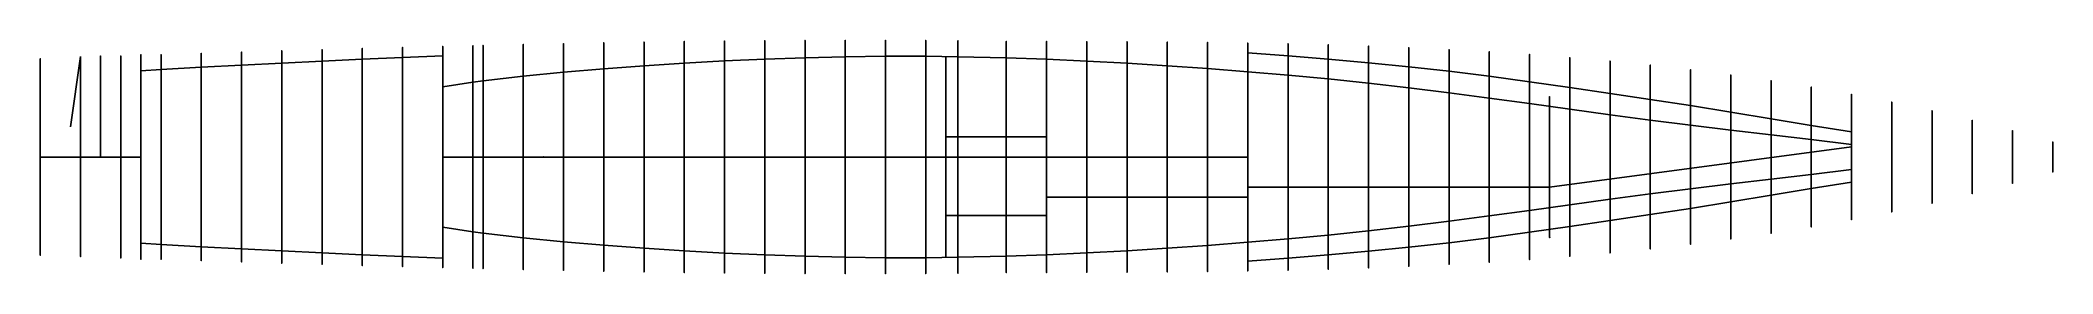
# Model space of a CAD drawing. Extents: x 0 to 100, y -6 to 6.
import ezdxf

# ---------------------------------------------------------------- set-up
doc = ezdxf.new("R2010")
doc.units = 0
for name, color, linetype in [('Compartiment', 3, 'CONTINUOUS'), ('Fysiek-dwarsvlak', 5, 'CONTINUOUS'), ('Fysiek-horizontaal-vlak', 5, 'CONTINUOUS'), ('Fysiek-langsvlak', 5, 'CONTINUOUS'), ('Gereserveerd', 1, 'CONTINUOUS'), ('Lijnenmodel-van-de-romp', 2, 'CONTINUOUS'), ('Peilpijp', 4, 'CONTINUOUS'), ('Speciaal-punt', 8, 'CONTINUOUS'), ('Vlakkenmodel-van-de-romp', 2, 'CONTINUOUS')]:
    doc.layers.add(name, color=color, linetype=linetype)

msp = doc.modelspace()

# ---------------------------------------------------------------- linework, layer by layer
at = {"layer": 'Compartiment'}
for points in [[(4, 4.99198, 5.41311), (4, 5.02107, 5.99979), (4, 0, 5.99979), (4, 0, 2.58562), (4, 0.01308, 2.58521), (4, 0.02762, 2.58495), (4, 0.04312, 2.5848), (4, 0.05909, 2.58476), (4, 0.07506, 2.58479), (4, 0.09054, 2.58488), (4, 0.10505, 2.58502), (4, 0.15, 2.58563), (4, 0.14999, 2.58563), (4, 0.14993, 2.58564), (4, 0.14894, 2.58593), (4, 0.14898, 2.58616), (4, 0.15361, 2.58653), (4, 0.16768, 2.5871), (4, 0.19601, 2.58792), (4, 0.24346, 2.58906), (4, 0.31368, 2.59055), (4, 0.40556, 2.59224), (4, 0.5168, 2.59397), (4, 0.6451, 2.59555), (4, 0.78815, 2.59681), (4, 0.9431, 2.59764), (4, 2.21561, 2.60297), (4, 2.26424, 2.6037), (4, 2.30986, 2.6045), (4, 2.45532, 2.60769), (4, 2.50804, 2.60904), (4, 2.5615, 2.61053), (4, 2.6148, 2.61217), (4, 2.66726, 2.61395), (4, 2.71897, 2.61591), (4, 2.77023, 2.61808), (4, 2.82134, 2.6205), (4, 2.87261, 2.62319), (4, 2.92424, 2.62618), (4, 2.97607, 2.62945), (4, 3.02784, 2.63298), (4, 3.07928, 2.63674), (4, 3.13016, 2.6407), (4, 3.18034, 2.64488), (4, 3.23027, 2.64947), (4, 3.28055, 2.65473), (4, 3.33176, 2.6609), (4, 3.38448, 2.66823), (4, 3.43887, 2.67683), (4, 3.49326, 2.68635), (4, 3.54558, 2.69626), (4, 3.59372, 2.70606), (4, 3.63559, 2.71525), (4, 3.66973, 2.72345), (4, 3.69724, 2.73072), (4, 3.71984, 2.73727), (4, 3.73926, 2.74329), (4, 3.75723, 2.74898), (4, 3.7754, 2.75462), (4, 3.79511, 2.76092), (4, 3.81762, 2.76866), (4, 3.84418, 2.77864), (4, 3.87606, 2.79166), (4, 3.91402, 2.8083), (4, 3.95684, 2.82841), (4, 4.00278, 2.85162), (4, 4.05014, 2.87755), (4, 4.09718, 2.90586), (4, 4.1424, 2.93607), (4, 4.18507, 2.9674), (4, 4.22471, 2.99892), (4, 4.2608, 3.02975), (4, 4.29285, 3.05899), (4, 4.32058, 3.08596), (4, 4.34461, 3.11092), (4, 4.36582, 3.13437), (4, 4.38505, 3.15679), (4, 4.40316, 3.17867), (4, 4.42096, 3.2006), (4, 4.43899, 3.22361), (4, 4.45777, 3.24879), (4, 4.47778, 3.27727), (4, 4.49954, 3.31017), (4, 4.5233, 3.34819), (4, 4.54845, 3.39043), (4, 4.57411, 3.43555), (4, 4.59942, 3.48225), (4, 4.62353, 3.52921), (4, 4.64576, 3.57542), (4, 4.66624, 3.62116), (4, 4.68531, 3.66703), (4, 4.70329, 3.71361), (4, 4.72051, 3.76151), (4, 4.73721, 3.81102), (4, 4.75325, 3.86123), (4, 4.76844, 3.91093), (4, 4.78254, 3.95893), (4, 4.79535, 4.00401), (4, 4.80682, 4.04584), (4, 4.81754, 4.08751), (4, 4.82827, 4.13301), (4, 4.83977, 4.18632), (4, 4.8528, 4.25141), (4, 4.86784, 4.33112), (4, 4.8843, 4.42373), (4, 4.90129, 4.52641), (4, 4.91794, 4.63631), (4, 4.93337, 4.75058), (4, 4.94686, 4.8661), (4, 4.95834, 4.97869), (4, 4.96787, 5.08386), (4, 4.97552, 5.17716), (4, 4.98138, 5.25411), (4, 4.98558, 5.31188), (4, 4.98847, 5.35412), (4, 4.99046, 5.3861), (4, 4.99198, 5.41311)], [(5, 5.04987, 5.86591), (5, 5.0547, 5.99976), (5, 0, 5.99976), (5, 0, 2.48629), (5, 0.01308, 2.48587), (5, 0.02761, 2.4856), (5, 0.04311, 2.48546), (5, 0.05909, 2.48541), (5, 0.07506, 2.48545), (5, 0.09054, 2.48555), (5, 0.10504, 2.48569), (5, 0.11385, 2.48581), (5, 0.10735, 2.48548), (5, 0.10982, 2.48549), (5, 0.15, 2.48632), (5, 0.11385, 2.48581), (5, 0.11603, 2.48593), (5, 2.45158, 2.54282), (5, 2.47933, 2.54409), (5, 2.52794, 2.54588), (5, 2.5747, 2.54775), (5, 2.83072, 2.56077), (5, 2.85324, 2.56232), (5, 2.89656, 2.56495), (5, 2.93602, 2.56751), (5, 2.947, 2.56843), (5, 2.95666, 2.56931), (5, 3.05348, 2.57689), (5, 3.09227, 2.58002), (5, 3.10545, 2.58133), (5, 3.14388, 2.58466), (5, 3.15654, 2.58602), (5, 3.1938, 2.58946), (5, 3.25124, 2.5955), (5, 3.26137, 2.59673), (5, 3.29761, 2.6008), (5, 3.31059, 2.6026), (5, 3.35198, 2.60798), (5, 3.37121, 2.61092), (5, 3.41973, 2.6182), (5, 3.47122, 2.62681), (5, 3.52406, 2.63661), (5, 3.57642, 2.64735), (5, 3.62646, 2.65875), (5, 3.67247, 2.67029), (5, 3.72682, 2.68512), (5, 3.76915, 2.69831), (5, 3.80569, 2.71039), (5, 3.83073, 2.71921), (5, 3.85437, 2.72808), (5, 3.87795, 2.73754), (5, 3.88686, 2.7416), (5, 3.91104, 2.7519), (5, 3.91929, 2.75564), (5, 3.94712, 2.76808), (5, 3.95712, 2.77308), (5, 3.99026, 2.78953), (5, 4.00427, 2.79782), (5, 4.04387, 2.81994), (5, 4.08614, 2.8453), (5, 4.12932, 2.87317), (5, 4.17176, 2.90278), (5, 4.19089, 2.91755), (5, 4.22998, 2.94786), (5, 4.26645, 2.97848), (5, 4.30051, 3.00942), (5, 4.33241, 3.0407), (5, 4.36248, 3.07249), (5, 4.402, 3.11692), (5, 4.42888, 3.14986), (5, 4.46405, 3.19441), (5, 4.49915, 3.24148), (5, 4.53579, 3.29488), (5, 4.56217, 3.33601), (5, 4.58827, 3.37934), (5, 4.61408, 3.42519), (5, 4.63961, 3.47385), (5, 4.66485, 3.52564), (5, 4.68975, 3.58068), (5, 4.7236, 3.66136), (5, 4.74652, 3.72146), (5, 4.77681, 3.8079), (5, 4.80471, 3.8955), (5, 4.82268, 3.95632), (5, 4.84453, 4.03615), (5, 4.85867, 4.0936), (5, 4.87792, 4.18051), (5, 4.8922, 4.25211), (5, 4.90734, 4.33303), (5, 4.92298, 4.42208), (5, 4.93857, 4.5173), (5, 4.95354, 4.61671), (5, 4.95963, 4.66121), (5, 4.97279, 4.76246), (5, 4.98438, 4.86397), (5, 4.99443, 4.96379), (5, 5.00305, 5.05981), (5, 5.00652, 5.1033), (5, 5.0135, 5.19359), (5, 5.0214, 5.30474), (5, 5.02645, 5.38574), (5, 5.02957, 5.44318), (5, 5.0317, 5.48712), (5, 5.03363, 5.53074), (5, 5.04987, 5.86591)], [(5, 5.04987, 5.86591), (5, 5.03363, 5.53074), (5, 5.0317, 5.48712), (5, 5.02957, 5.44318), (5, 5.02645, 5.38574), (5, 5.0214, 5.30474), (5, 5.0135, 5.19359), (5, 5.00652, 5.1033), (5, 5.00305, 5.05981), (5, 4.99443, 4.96379), (5, 4.98438, 4.86397), (5, 4.97279, 4.76246), (5, 4.95963, 4.66121), (5, 4.95354, 4.61671), (5, 4.93857, 4.5173), (5, 4.92298, 4.42208), (5, 4.90734, 4.33303), (5, 4.8922, 4.25211), (5, 4.87792, 4.18051), (5, 4.85867, 4.0936), (5, 4.84453, 4.03615), (5, 4.82268, 3.95632), (5, 4.80471, 3.8955), (5, 4.77681, 3.8079), (5, 4.74652, 3.72146), (5, 4.7236, 3.66136), (5, 4.68975, 3.58068), (5, 4.66485, 3.52564), (5, 4.63961, 3.47385), (5, 4.61408, 3.42519), (5, 4.58827, 3.37934), (5, 4.56217, 3.33601), (5, 4.53579, 3.29488), (5, 4.49915, 3.24148), (5, 4.46405, 3.19441), (5, 4.42888, 3.14986), (5, 4.402, 3.11692), (5, 4.36248, 3.07249), (5, 4.33241, 3.0407), (5, 4.30051, 3.00942), (5, 4.29014, 3), (5, -4.29014, 3), (5, -4.30051, 3.00942), (5, -4.33241, 3.0407), (5, -4.36248, 3.07249), (5, -4.402, 3.11692), (5, -4.42888, 3.14986), (5, -4.46405, 3.19441), (5, -4.49915, 3.24148), (5, -4.53579, 3.29488), (5, -4.56217, 3.33601), (5, -4.58827, 3.37934), (5, -4.61408, 3.42519), (5, -4.63961, 3.47385), (5, -4.66485, 3.52564), (5, -4.68975, 3.58068), (5, -4.7236, 3.66136), (5, -4.74652, 3.72146), (5, -4.77681, 3.8079), (5, -4.80471, 3.8955), (5, -4.82268, 3.95632), (5, -4.84453, 4.03615), (5, -4.85867, 4.0936), (5, -4.87792, 4.18051), (5, -4.8922, 4.25211), (5, -4.90734, 4.33303), (5, -4.92298, 4.42208), (5, -4.93857, 4.5173), (5, -4.95354, 4.61671), (5, -4.95963, 4.66121), (5, -4.97279, 4.76246), (5, -4.98438, 4.86397), (5, -4.99443, 4.96379), (5, -5.00305, 5.05981), (5, -5.00652, 5.1033), (5, -5.0135, 5.19359), (5, -5.0214, 5.30474), (5, -5.02645, 5.38574), (5, -5.02957, 5.44318), (5, -5.0317, 5.48712), (5, -5.03363, 5.53074), (5, -5.04987, 5.86591), (5, -5.0547, 5.99976), (5, 5.0547, 5.99976), (5, 5.04987, 5.86591)], [(6, 5.07867, 5.73204), (6, 5.07527, 5.64837), (6, 5.07142, 5.56114), (6, 5.06715, 5.47325), (6, 5.06243, 5.38538), (6, 5.05722, 5.29761), (6, 5.05149, 5.21003), (6, 5.04517, 5.12273), (6, 5.03823, 5.03576), (6, 5.03052, 4.94888), (6, 5.0219, 4.86184), (6, 5.01222, 4.77434), (6, 5.00133, 4.68611), (6, 4.98915, 4.5971), (6, 4.97585, 4.50818), (6, 4.96166, 4.42043), (6, 4.94684, 4.33494), (6, 4.93161, 4.2528), (6, 4.91607, 4.17469), (6, 4.8998, 4.09969), (6, 4.88224, 4.02647), (6, 4.86282, 3.95371), (6, 4.84099, 3.88006), (6, 4.81641, 3.80478), (6, 4.78975, 3.72931), (6, 4.76189, 3.65569), (6, 4.73374, 3.58593), (6, 4.70617, 3.52206), (6, 4.6798, 3.46545), (6, 4.65405, 3.41482), (6, 4.62808, 3.36825), (6, 4.60103, 3.32382), (6, 4.57203, 3.2796), (6, 4.54054, 3.23418), (6, 4.50713, 3.18823), (6, 4.47271, 3.14293), (6, 4.43817, 3.09946), (6, 4.40439, 3.05902), (6, 4.37196, 3.02242), (6, 4.35061, 3), (6, -4.35061, 3), (6, -4.37196, 3.02242), (6, -4.40439, 3.05902), (6, -4.43817, 3.09946), (6, -4.47271, 3.14293), (6, -4.50713, 3.18823), (6, -4.54054, 3.23418), (6, -4.57203, 3.2796), (6, -4.60103, 3.32382), (6, -4.62808, 3.36825), (6, -4.65405, 3.41482), (6, -4.6798, 3.46545), (6, -4.70617, 3.52206), (6, -4.73374, 3.58593), (6, -4.76189, 3.65569), (6, -4.78975, 3.72931), (6, -4.81641, 3.80478), (6, -4.84099, 3.88006), (6, -4.86282, 3.95371), (6, -4.88224, 4.02647), (6, -4.8998, 4.09969), (6, -4.91607, 4.17469), (6, -4.93161, 4.2528), (6, -4.94684, 4.33494), (6, -4.96166, 4.42043), (6, -4.97585, 4.50818), (6, -4.98915, 4.5971), (6, -5.00133, 4.68611), (6, -5.01222, 4.77434), (6, -5.0219, 4.86184), (6, -5.03052, 4.94888), (6, -5.03823, 5.03576), (6, -5.04517, 5.12273), (6, -5.05149, 5.21003), (6, -5.05722, 5.29761), (6, -5.06243, 5.38538), (6, -5.06715, 5.47325), (6, -5.07142, 5.56114), (6, -5.07527, 5.64837), (6, -5.07867, 5.73204), (6, -5.08833, 5.99974), (6, 5.08833, 5.99974), (6, 5.07867, 5.73204)], [(8, 5.14591, 5.70211), (8, 5.14467, 5.66434), (8, 5.14328, 5.62547), (8, 5.13465, 5.41094), (8, 5.13347, 5.38371), (8, 5.13186, 5.35155), (8, 5.12945, 5.30924), (8, 5.12589, 5.25156), (8, 5.12085, 5.17489), (8, 5.11418, 5.08203), (8, 5.10576, 4.9774), (8, 5.09545, 4.86542), (8, 5.08313, 4.75049), (8, 5.06886, 4.63677), (8, 5.0533, 4.52738), (8, 5.03733, 4.42514), (8, 5.0218, 4.33292), (8, 5.00756, 4.25355), (8, 4.99521, 4.18875), (8, 4.98431, 4.13569), (8, 4.97414, 4.09042), (8, 4.964, 4.04896), (8, 4.95318, 4.00737), (8, 4.94114, 3.96253), (8, 4.9279, 3.91474), (8, 4.91367, 3.86517), (8, 4.89863, 3.81497), (8, 4.88299, 3.76529), (8, 4.86684, 3.717), (8, 4.84998, 3.66983), (8, 4.83212, 3.6232), (8, 4.81298, 3.57654), (8, 4.79228, 3.5293), (8, 4.76989, 3.48121), (8, 4.74644, 3.43331), (8, 4.72271, 3.38695), (8, 4.69952, 3.34349), (8, 4.67764, 3.30426), (8, 4.65767, 3.27022), (8, 4.63937, 3.24066), (8, 4.6223, 3.21448), (8, 4.60602, 3.19055), (8, 4.59009, 3.16779), (8, 4.57399, 3.14511), (8, 4.55693, 3.12169), (8, 4.53805, 3.09672), (8, 4.51649, 3.06941), (8, 4.49138, 3.03897), (8, 4.46208, 3.00491), (8, 4.45764, 3), (8, -4.45764, 3), (8, -4.46208, 3.00491), (8, -4.49138, 3.03897), (8, -4.51649, 3.06941), (8, -4.53805, 3.09672), (8, -4.55693, 3.12169), (8, -4.57399, 3.14511), (8, -4.59009, 3.16779), (8, -4.60602, 3.19055), (8, -4.6223, 3.21448), (8, -4.63937, 3.24066), (8, -4.65767, 3.27022), (8, -4.67764, 3.30426), (8, -4.69952, 3.34349), (8, -4.72271, 3.38695), (8, -4.74644, 3.43331), (8, -4.76989, 3.48121), (8, -4.79228, 3.5293), (8, -4.81298, 3.57654), (8, -4.83212, 3.6232), (8, -4.84998, 3.66983), (8, -4.86684, 3.717), (8, -4.88299, 3.76529), (8, -4.89863, 3.81497), (8, -4.91367, 3.86517), (8, -4.9279, 3.91474), (8, -4.94114, 3.96253), (8, -4.95318, 4.00737), (8, -4.964, 4.04896), (8, -4.97414, 4.09042), (8, -4.98431, 4.13569), (8, -4.99521, 4.18875), (8, -5.00756, 4.25355), (8, -5.0218, 4.33292), (8, -5.03733, 4.42514), (8, -5.0533, 4.52738), (8, -5.06886, 4.63677), (8, -5.08313, 4.75049), (8, -5.09545, 4.86542), (8, -5.10576, 4.9774), (8, -5.11418, 5.08203), (8, -5.12085, 5.17489), (8, -5.12589, 5.25156), (8, -5.12945, 5.30924), (8, -5.13186, 5.35155), (8, -5.13347, 5.38371), (8, -5.13465, 5.41094), (8, -5.14328, 5.62547), (8, -5.14467, 5.66434), (8, -5.14591, 5.70211), (8, -5.15387, 5.99972), (8, 5.15387, 5.99972), (8, 5.14591, 5.70211)], [(10, 5.21069, 5.66321), (10, 5.20967, 5.62549), (10, 5.20856, 5.58752), (10, 5.20737, 5.54953), (10, 5.20344, 5.43845), (10, 5.20205, 5.40315), (10, 5.20055, 5.36792), (10, 5.19886, 5.33164), (10, 5.1969, 5.29322), (10, 5.19459, 5.25153), (10, 5.19186, 5.20584), (10, 5.18876, 5.15686), (10, 5.18534, 5.1057), (10, 5.18166, 5.05344), (10, 5.17778, 5.00117), (10, 5.17374, 4.94976), (10, 5.16951, 4.89918), (10, 5.16504, 4.8492), (10, 5.16026, 4.79954), (10, 5.15515, 4.74998), (10, 5.14964, 4.70031), (10, 5.14373, 4.65053), (10, 5.13741, 4.60071), (10, 5.1307, 4.5509), (10, 5.12358, 4.50116), (10, 5.11605, 4.45152), (10, 5.10811, 4.40199), (10, 5.09976, 4.35255), (10, 5.091, 4.30316), (10, 5.08181, 4.25382), (10, 5.0722, 4.2045), (10, 5.06212, 4.15521), (10, 5.05153, 4.10598), (10, 5.04039, 4.0568), (10, 5.02864, 4.0077), (10, 5.01625, 3.9587), (10, 5.00324, 3.90988), (10, 4.9896, 3.86132), (10, 4.97537, 3.81312), (10, 4.96056, 3.76535), (10, 4.94514, 3.71804), (10, 4.92892, 3.67097), (10, 4.91167, 3.62383), (10, 4.89316, 3.57633), (10, 4.87316, 3.52817), (10, 4.85159, 3.47933), (10, 4.82906, 3.43085), (10, 4.80633, 3.38405), (10, 4.78416, 3.34025), (10, 4.76332, 3.30078), (10, 4.74437, 3.26654), (10, 4.72708, 3.23682), (10, 4.71103, 3.21052), (10, 4.69577, 3.1865), (10, 4.68089, 3.16367), (10, 4.66588, 3.14093), (10, 4.64997, 3.11737), (10, 4.6323, 3.09212), (10, 4.61205, 3.06429), (10, 4.58835, 3.033), (10, 4.56236, 3), (10, -4.56236, 3), (10, -4.58835, 3.033), (10, -4.61205, 3.06429), (10, -4.6323, 3.09212), (10, -4.64997, 3.11737), (10, -4.66588, 3.14093), (10, -4.68089, 3.16367), (10, -4.69577, 3.1865), (10, -4.71103, 3.21052), (10, -4.72708, 3.23682), (10, -4.74437, 3.26654), (10, -4.76332, 3.30078), (10, -4.78416, 3.34025), (10, -4.80633, 3.38405), (10, -4.82906, 3.43085), (10, -4.85159, 3.47933), (10, -4.87316, 3.52817), (10, -4.89316, 3.57633), (10, -4.91167, 3.62383), (10, -4.92892, 3.67097), (10, -4.94514, 3.71804), (10, -4.96056, 3.76535), (10, -4.97537, 3.81312), (10, -4.9896, 3.86132), (10, -5.00324, 3.90988), (10, -5.01625, 3.9587), (10, -5.02864, 4.0077), (10, -5.04039, 4.0568), (10, -5.05153, 4.10598), (10, -5.06212, 4.15521), (10, -5.0722, 4.2045), (10, -5.08181, 4.25382), (10, -5.091, 4.30316), (10, -5.09976, 4.35255), (10, -5.10811, 4.40199), (10, -5.11605, 4.45152), (10, -5.12358, 4.50116), (10, -5.1307, 4.5509), (10, -5.13741, 4.60071), (10, -5.14373, 4.65053), (10, -5.14964, 4.70031), (10, -5.15515, 4.74998), (10, -5.16026, 4.79954), (10, -5.16504, 4.8492), (10, -5.16951, 4.89918), (10, -5.17374, 4.94976), (10, -5.17778, 5.00117), (10, -5.18166, 5.05344), (10, -5.18534, 5.1057), (10, -5.18876, 5.15686), (10, -5.19186, 5.20584), (10, -5.19459, 5.25153), (10, -5.1969, 5.29322), (10, -5.19886, 5.33164), (10, -5.20055, 5.36792), (10, -5.20205, 5.40315), (10, -5.20344, 5.43845), (10, -5.20737, 5.54953), (10, -5.20856, 5.58752), (10, -5.20967, 5.62549), (10, -5.21069, 5.66321), (10, -5.21744, 5.9997), (10, 5.21744, 5.9997), (10, 5.21069, 5.66321)], [(12, 5.2749, 5.70004), (12, 5.27396, 5.64989), (12, 5.2729, 5.59989), (12, 5.27171, 5.55017), (12, 5.27037, 5.50086), (12, 5.26887, 5.45197), (12, 5.26717, 5.40308), (12, 5.26521, 5.3536), (12, 5.26297, 5.30299), (12, 5.2604, 5.25067), (12, 5.25748, 5.19654), (12, 5.25435, 5.14231), (12, 5.25118, 5.09015), (12, 5.24815, 5.04223), (12, 5.24542, 5.00072), (12, 5.2431, 4.96706), (12, 5.24113, 4.93983), (12, 5.23936, 4.91689), (12, 5.23767, 4.89609), (12, 5.23189, 4.82856), (12, 5.22962, 4.80307), (12, 5.22716, 4.77674), (12, 5.22455, 4.75001), (12, 5.22179, 4.72331), (12, 5.21896, 4.69707), (12, 5.21613, 4.67171), (12, 5.20844, 4.60463), (12, 5.20596, 4.584), (12, 5.20306, 4.56124), (12, 5.19938, 4.53423), (12, 5.19458, 4.50085), (12, 5.18843, 4.45967), (12, 5.18107, 4.41215), (12, 5.17274, 4.36045), (12, 5.16369, 4.30671), (12, 5.15417, 4.25311), (12, 5.14436, 4.20136), (12, 5.13428, 4.15142), (12, 5.12389, 4.1028), (12, 5.11314, 4.05501), (12, 5.10199, 4.00755), (12, 5.09038, 3.96), (12, 5.07815, 3.91211), (12, 5.06511, 3.86367), (12, 5.05107, 3.81449), (12, 5.03586, 3.76437), (12, 5.01942, 3.71338), (12, 5.00222, 3.6627), (12, 4.98487, 3.61375), (12, 4.96797, 3.568), (12, 4.95213, 3.52688), (12, 4.9378, 3.49139), (12, 4.92483, 3.46079), (12, 4.91291, 3.4339), (12, 4.90173, 3.40954), (12, 4.88027, 3.3637), (12, 4.86883, 3.33983), (12, 4.85581, 3.31372), (12, 4.84035, 3.28418), (12, 4.82162, 3.25001), (12, 4.79903, 3.21047), (12, 4.77309, 3.16676), (12, 4.74461, 3.12051), (12, 4.71437, 3.07339), (12, 4.68318, 3.02705), (12, 4.6639, 3), (12, -4.6639, 3), (12, -4.68318, 3.02705), (12, -4.71437, 3.07339), (12, -4.74461, 3.12051), (12, -4.77309, 3.16676), (12, -4.79903, 3.21047), (12, -4.82162, 3.25001), (12, -4.84035, 3.28418), (12, -4.85581, 3.31372), (12, -4.86883, 3.33983), (12, -4.88027, 3.3637), (12, -4.90173, 3.40954), (12, -4.91291, 3.4339), (12, -4.92483, 3.46079), (12, -4.9378, 3.49139), (12, -4.95213, 3.52688), (12, -4.96797, 3.568), (12, -4.98487, 3.61375), (12, -5.00222, 3.6627), (12, -5.01942, 3.71338), (12, -5.03586, 3.76437), (12, -5.05107, 3.81449), (12, -5.06511, 3.86367), (12, -5.07815, 3.91211), (12, -5.09038, 3.96), (12, -5.10199, 4.00755), (12, -5.11314, 4.05501), (12, -5.12389, 4.1028), (12, -5.13428, 4.15142), (12, -5.14436, 4.20136), (12, -5.15417, 4.25311), (12, -5.16369, 4.30671), (12, -5.17274, 4.36045), (12, -5.18107, 4.41215), (12, -5.18843, 4.45967), (12, -5.19458, 4.50085), (12, -5.19938, 4.53423), (12, -5.20306, 4.56124), (12, -5.20596, 4.584), (12, -5.20844, 4.60463), (12, -5.21613, 4.67171), (12, -5.21896, 4.69707), (12, -5.22179, 4.72331), (12, -5.22455, 4.75001), (12, -5.22716, 4.77674), (12, -5.22962, 4.80307), (12, -5.23189, 4.82856), (12, -5.23767, 4.89609), (12, -5.23936, 4.91689), (12, -5.24113, 4.93983), (12, -5.2431, 4.96706), (12, -5.24542, 5.00072), (12, -5.24815, 5.04223), (12, -5.25118, 5.09015), (12, -5.25435, 5.14231), (12, -5.25748, 5.19654), (12, -5.2604, 5.25067), (12, -5.26297, 5.30299), (12, -5.26521, 5.3536), (12, -5.26717, 5.40308), (12, -5.26887, 5.45197), (12, -5.27037, 5.50086), (12, -5.27171, 5.55017), (12, -5.2729, 5.59989), (12, -5.27396, 5.64989), (12, -5.2749, 5.70004), (12, -5.27877, 5.99971), (12, 5.27877, 5.99971), (12, 5.2749, 5.70004)], [(14, 5.33654, 5.79291), (14, 5.33613, 5.74296), (14, 5.33549, 5.687), (14, 5.33455, 5.625), (14, 5.33324, 5.55717), (14, 5.33153, 5.48454), (14, 5.32938, 5.40835), (14, 5.32677, 5.32983), (14, 5.32366, 5.25024), (14, 5.32004, 5.17078), (14, 5.31596, 5.0925), (14, 5.31151, 5.01643), (14, 5.30674, 4.94361), (14, 5.30175, 4.87505), (14, 5.29662, 4.81173), (14, 5.29154, 4.75439), (14, 5.28672, 4.70372), (14, 5.28236, 4.6604), (14, 5.27867, 4.62512), (14, 5.27574, 4.59784), (14, 5.2732, 4.57551), (14, 5.27057, 4.55437), (14, 5.26736, 4.53064), (14, 5.2631, 4.50054), (14, 5.25741, 4.46134), (14, 5.25041, 4.41448), (14, 5.24234, 4.36242), (14, 5.23344, 4.30764), (14, 5.22393, 4.25259), (14, 5.21404, 4.19934), (14, 5.2039, 4.14821), (14, 5.19364, 4.09912), (14, 5.18335, 4.05199), (14, 5.17318, 4.00674), (14, 5.16306, 3.96293), (14, 5.15239, 3.9188), (14, 5.14036, 3.87224), (14, 5.12619, 3.82112), (14, 5.1091, 3.76334), (14, 5.08846, 3.69748), (14, 5.06423, 3.62482), (14, 5.03654, 3.54736), (14, 5.00551, 3.46707), (14, 4.97126, 3.38593), (14, 4.93409, 3.30581), (14, 4.8949, 3.2281), (14, 4.85476, 3.15408), (14, 4.81475, 3.08501), (14, 4.77594, 3.02216), (14, 4.76134, 3), (14, -4.76134, 3), (14, -4.77594, 3.02216), (14, -4.81475, 3.08501), (14, -4.85476, 3.15408), (14, -4.8949, 3.2281), (14, -4.93409, 3.30581), (14, -4.97126, 3.38593), (14, -5.00551, 3.46707), (14, -5.03654, 3.54736), (14, -5.06423, 3.62482), (14, -5.08846, 3.69748), (14, -5.1091, 3.76334), (14, -5.12619, 3.82112), (14, -5.14036, 3.87224), (14, -5.15239, 3.9188), (14, -5.16306, 3.96293), (14, -5.17318, 4.00674), (14, -5.18335, 4.05199), (14, -5.19364, 4.09912), (14, -5.2039, 4.14821), (14, -5.21404, 4.19934), (14, -5.22393, 4.25259), (14, -5.23344, 4.30764), (14, -5.24234, 4.36242), (14, -5.25041, 4.41448), (14, -5.25741, 4.46134), (14, -5.2631, 4.50054), (14, -5.26736, 4.53064), (14, -5.27057, 4.55437), (14, -5.2732, 4.57551), (14, -5.27574, 4.59784), (14, -5.27867, 4.62512), (14, -5.28236, 4.6604), (14, -5.28672, 4.70372), (14, -5.29154, 4.75439), (14, -5.29662, 4.81173), (14, -5.30175, 4.87505), (14, -5.30674, 4.94361), (14, -5.31151, 5.01643), (14, -5.31596, 5.0925), (14, -5.32004, 5.17078), (14, -5.32366, 5.25024), (14, -5.32677, 5.32983), (14, -5.32938, 5.40835), (14, -5.33153, 5.48454), (14, -5.33324, 5.55717), (14, -5.33455, 5.625), (14, -5.33549, 5.687), (14, -5.33613, 5.74296), (14, -5.33654, 5.79291), (14, -5.33763, 5.99973), (14, 5.33763, 5.99973), (14, 5.33654, 5.79291)], [(16, 5.39357, 5.76865), (16, 5.39326, 5.69762), (16, 5.39273, 5.62449), (16, 5.39194, 5.5518), (16, 5.39078, 5.47913), (16, 5.38914, 5.40531), (16, 5.38692, 5.32917), (16, 5.38402, 5.24954), (16, 5.38039, 5.1662), (16, 5.37631, 5.08264), (16, 5.37212, 5.00327), (16, 5.36818, 4.93254), (16, 5.36481, 4.87486), (16, 5.36228, 4.83317), (16, 5.36038, 4.8044), (16, 5.35884, 4.78399), (16, 5.35738, 4.76739), (16, 5.34365, 4.62498), (16, 5.34149, 4.60319), (16, 5.33929, 4.58247), (16, 5.33668, 4.56018), (16, 5.33329, 4.53365), (16, 5.32873, 4.50023), (16, 5.32276, 4.45818), (16, 5.31564, 4.40946), (16, 5.30773, 4.35694), (16, 5.29942, 4.30351), (16, 5.29108, 4.25203), (16, 5.28294, 4.20443), (16, 5.27455, 4.15884), (16, 5.26533, 4.11243), (16, 5.2547, 4.06236), (16, 5.24206, 4.00581), (16, 5.22689, 3.94071), (16, 5.20894, 3.86797), (16, 5.18803, 3.78928), (16, 5.16397, 3.7063), (16, 5.13658, 3.62072), (16, 5.10604, 3.53451), (16, 5.07403, 3.45085), (16, 5.04256, 3.37323), (16, 5.01369, 3.30512), (16, 4.98945, 3.25), (16, 4.97123, 3.21009), (16, 4.95796, 3.18254), (16, 4.9479, 3.1632), (16, 4.93933, 3.14796), (16, 4.93052, 3.1327), (16, 4.92011, 3.11413), (16, 4.89489, 3.06851), (16, 4.88084, 3.04344), (16, 4.86631, 3.01818), (16, 4.85549, 3), (16, -4.85549, 3), (16, -4.86631, 3.01818), (16, -4.88084, 3.04344), (16, -4.89489, 3.06851), (16, -4.92011, 3.11413), (16, -4.93052, 3.1327), (16, -4.93933, 3.14796), (16, -4.9479, 3.1632), (16, -4.95796, 3.18254), (16, -4.97123, 3.21009), (16, -4.98945, 3.25), (16, -5.01369, 3.30512), (16, -5.04256, 3.37323), (16, -5.07403, 3.45085), (16, -5.10604, 3.53451), (16, -5.13658, 3.62072), (16, -5.16397, 3.7063), (16, -5.18803, 3.78928), (16, -5.20894, 3.86797), (16, -5.22689, 3.94071), (16, -5.24206, 4.00581), (16, -5.2547, 4.06236), (16, -5.26533, 4.11243), (16, -5.27455, 4.15884), (16, -5.28294, 4.20443), (16, -5.29108, 4.25203), (16, -5.29942, 4.30351), (16, -5.30773, 4.35694), (16, -5.31564, 4.40946), (16, -5.32276, 4.45818), (16, -5.32873, 4.50023), (16, -5.33329, 4.53365), (16, -5.33668, 4.56018), (16, -5.33929, 4.58247), (16, -5.34149, 4.60319), (16, -5.34365, 4.62498), (16, -5.35738, 4.76739), (16, -5.35884, 4.78399), (16, -5.36038, 4.8044), (16, -5.36228, 4.83317), (16, -5.36481, 4.87486), (16, -5.36818, 4.93254), (16, -5.37212, 5.00327), (16, -5.37631, 5.08264), (16, -5.38039, 5.1662), (16, -5.38402, 5.24954), (16, -5.38692, 5.32917), (16, -5.38914, 5.40531), (16, -5.39078, 5.47913), (16, -5.39194, 5.5518), (16, -5.39273, 5.62449), (16, -5.39326, 5.69762), (16, -5.39357, 5.76865), (16, -5.39379, 5.99976), (16, 5.39379, 5.99976), (16, 5.39357, 5.76865)], [(18, 5.44798, 5.69922), (18, 5.44788, 5.64914), (18, 5.44766, 5.59907), (18, 5.44732, 5.54901), (18, 5.44683, 5.49897), (18, 5.44617, 5.44895), (18, 5.44534, 5.39896), (18, 5.44429, 5.34898), (18, 5.44301, 5.29904), (18, 5.44148, 5.24911), (18, 5.43967, 5.1992), (18, 5.43765, 5.1493), (18, 5.43546, 5.0994), (18, 5.42605, 4.89962), (18, 5.42339, 4.84968), (18, 5.42039, 4.7998), (18, 5.41694, 4.75001), (18, 5.41295, 4.70032), (18, 5.40838, 4.65062), (18, 5.40327, 4.60076), (18, 5.39761, 4.55061), (18, 5.39142, 4.50003), (18, 5.38472, 4.44901), (18, 5.37763, 4.39803), (18, 5.37028, 4.34772), (18, 5.36281, 4.29869), (18, 5.35535, 4.25156), (18, 5.34792, 4.20645), (18, 5.34007, 4.16155), (18, 5.33123, 4.11454), (18, 5.32086, 4.06311), (18, 5.30837, 4.00494), (18, 5.29332, 3.93844), (18, 5.27569, 3.86486), (18, 5.25554, 3.78617), (18, 5.23296, 3.70434), (18, 5.20802, 3.62134), (18, 5.18097, 3.53908), (18, 5.15263, 3.45921), (18, 5.124, 3.38335), (18, 5.09606, 3.31308), (18, 5.0698, 3.25), (18, 5.04586, 3.19504), (18, 5.02346, 3.14642), (18, 5.00147, 3.10166), (18, 4.97876, 3.05831), (18, 4.95419, 3.01391), (18, 4.94618, 3), (18, -4.94618, 3), (18, -4.95419, 3.01391), (18, -4.97876, 3.05831), (18, -5.00147, 3.10166), (18, -5.02346, 3.14642), (18, -5.04586, 3.19504), (18, -5.0698, 3.25), (18, -5.09606, 3.31308), (18, -5.124, 3.38335), (18, -5.15263, 3.45921), (18, -5.18097, 3.53908), (18, -5.20802, 3.62134), (18, -5.23296, 3.70434), (18, -5.25554, 3.78617), (18, -5.27569, 3.86486), (18, -5.29332, 3.93844), (18, -5.30837, 4.00494), (18, -5.32086, 4.06311), (18, -5.33123, 4.11454), (18, -5.34007, 4.16155), (18, -5.34792, 4.20645), (18, -5.35535, 4.25156), (18, -5.36281, 4.29869), (18, -5.37028, 4.34772), (18, -5.37763, 4.39803), (18, -5.38472, 4.44901), (18, -5.39142, 4.50003), (18, -5.39761, 4.55061), (18, -5.40327, 4.60076), (18, -5.40838, 4.65062), (18, -5.41295, 4.70032), (18, -5.41694, 4.75001), (18, -5.42039, 4.7998), (18, -5.42339, 4.84968), (18, -5.42605, 4.89962), (18, -5.43546, 5.0994), (18, -5.43765, 5.1493), (18, -5.43967, 5.1992), (18, -5.44148, 5.24911), (18, -5.44301, 5.29904), (18, -5.44429, 5.34898), (18, -5.44534, 5.39896), (18, -5.44617, 5.44895), (18, -5.44683, 5.49897), (18, -5.44732, 5.54901), (18, -5.44766, 5.59907), (18, -5.44788, 5.64914), (18, -5.44798, 5.69922), (18, -5.44698, 5.99981), (18, 5.44698, 5.99981), (18, 5.44798, 5.69922)], [(20, 5.4997, 5.65232), (20, 5.49981, 5.60303), (20, 5.49973, 5.55221), (20, 5.49941, 5.49909), (20, 5.49882, 5.44351), (20, 5.49804, 5.38781), (20, 5.49716, 5.33491), (20, 5.49487, 5.22101), (20, 5.4943, 5.1994), (20, 5.49365, 5.17942), (20, 5.48162, 4.87473), (20, 5.48005, 4.8387), (20, 5.47871, 4.81132), (20, 5.47746, 4.7895), (20, 5.47615, 4.7701), (20, 5.47463, 4.75001), (20, 5.46433, 4.62487), (20, 5.46247, 4.60347), (20, 5.46054, 4.58284), (20, 5.45821, 4.56043), (20, 5.45514, 4.53366), (20, 5.45101, 4.49998), (20, 5.44559, 4.45773), (20, 5.43913, 4.40888), (20, 5.43197, 4.35628), (20, 5.42446, 4.30281), (20, 5.41696, 4.25133), (20, 5.40966, 4.20375), (20, 5.40213, 4.15816), (20, 5.39378, 4.11166), (20, 5.38403, 4.06136), (20, 5.37228, 4.00438), (20, 5.35807, 3.93868), (20, 5.34138, 3.86549), (20, 5.32231, 3.78691), (20, 5.30098, 3.70503), (20, 5.27748, 3.62193), (20, 5.25205, 3.53961), (20, 5.22547, 3.45971), (20, 5.19865, 3.38377), (20, 5.17249, 3.31335), (20, 5.1479, 3.25), (20, 5.12547, 3.19461), (20, 5.10447, 3.14539), (20, 5.08383, 3.09991), (20, 5.0625, 3.05573), (20, 5.03941, 3.01041), (20, 5.0339, 3), (20, -5.0339, 3), (20, -5.03941, 3.01041), (20, -5.0625, 3.05573), (20, -5.08383, 3.09991), (20, -5.10447, 3.14539), (20, -5.12547, 3.19461), (20, -5.1479, 3.25), (20, -5.17249, 3.31335), (20, -5.19865, 3.38377), (20, -5.22547, 3.45971), (20, -5.25205, 3.53961), (20, -5.27748, 3.62193), (20, -5.30098, 3.70503), (20, -5.32231, 3.78691), (20, -5.34138, 3.86549), (20, -5.35807, 3.93868), (20, -5.37228, 4.00438), (20, -5.38403, 4.06136), (20, -5.39378, 4.11166), (20, -5.40213, 4.15816), (20, -5.40966, 4.20375), (20, -5.41696, 4.25133), (20, -5.42446, 4.30281), (20, -5.43197, 4.35628), (20, -5.43913, 4.40888), (20, -5.44559, 4.45773), (20, -5.45101, 4.49998), (20, -5.45514, 4.53366), (20, -5.45821, 4.56043), (20, -5.46054, 4.58284), (20, -5.46247, 4.60347), (20, -5.46433, 4.62487), (20, -5.47463, 4.75001), (20, -5.47615, 4.7701), (20, -5.47746, 4.7895), (20, -5.47871, 4.81132), (20, -5.48005, 4.8387), (20, -5.48162, 4.87473), (20, -5.49365, 5.17942), (20, -5.4943, 5.1994), (20, -5.49487, 5.22101), (20, -5.49716, 5.33491), (20, -5.49804, 5.38781), (20, -5.49882, 5.44351), (20, -5.49941, 5.49909), (20, -5.49973, 5.55221), (20, -5.49981, 5.60303), (20, -5.4997, 5.65232), (20, -5.49698, 5.99985), (20, 5.49698, 5.99985), (20, 5.4997, 5.65232)], [(20, 5.4997, 5.65232), (20, 5.49981, 5.60303), (20, 5.49973, 5.55221), (20, 5.49941, 5.49909), (20, 5.49882, 5.44351), (20, 5.49804, 5.38781), (20, 5.49716, 5.33491), (20, 5.49487, 5.22101), (20, 5.4943, 5.1994), (20, 5.49365, 5.17942), (20, 5.48162, 4.87473), (20, 5.48005, 4.8387), (20, 5.47871, 4.81132), (20, 5.47746, 4.7895), (20, 5.47615, 4.7701), (20, 5.47463, 4.75001), (20, 5.46433, 4.62487), (20, 5.46247, 4.60347), (20, 5.46054, 4.58284), (20, 5.45821, 4.56043), (20, 5.45514, 4.53366), (20, 5.45101, 4.49998), (20, 5.44559, 4.45773), (20, 5.43913, 4.40888), (20, 5.43197, 4.35628), (20, 5.42446, 4.30281), (20, 5.41696, 4.25133), (20, 5.40966, 4.20375), (20, 5.40213, 4.15816), (20, 5.39378, 4.11166), (20, 5.38403, 4.06136), (20, 5.37228, 4.00438), (20, 5.35807, 3.93868), (20, 5.34138, 3.86549), (20, 5.32231, 3.78691), (20, 5.30098, 3.70503), (20, 5.27748, 3.62193), (20, 5.25205, 3.53961), (20, 5.22547, 3.45971), (20, 5.19865, 3.38377), (20, 5.17249, 3.31335), (20, 5.1479, 3.25), (20, 5.12547, 3.19461), (20, 5.10447, 3.14539), (20, 5.08383, 3.09991), (20, 5.0625, 3.05573), (20, 5.03941, 3.01041), (20, 5.01392, 2.96231), (20, 4.98699, 2.91296), (20, 4.95999, 2.86472), (20, 4.93428, 2.81992), (20, 4.91124, 2.7809), (20, 4.89187, 2.74934), (20, 4.87575, 2.72424), (20, 4.8621, 2.7039), (20, 4.85013, 2.68666), (20, 4.83907, 2.67084), (20, 4.82806, 2.65484), (20, 4.81597, 2.63741), (20, 4.80158, 2.61738), (20, 4.78368, 2.59356), (20, 4.76107, 2.56478), (20, 4.73295, 2.53037), (20, 4.70017, 2.49161), (20, 4.66399, 2.45028), (20, 4.62567, 2.40818), (20, 4.58648, 2.36709), (20, 4.54742, 2.32841), (20, 4.50842, 2.2921), (20, 4.46917, 2.25772), (20, 4.42934, 2.22484), (20, 4.38863, 2.19303), (20, 4.34677, 2.16194), (20, 4.30384, 2.13159), (20, 4.25999, 2.10207), (20, 4.21535, 2.07347), (20, 4.17007, 2.04588), (20, 4.12427, 2.01937), (20, 4.07799, 1.9939), (20, 4.03126, 1.96939), (20, 3.9841, 1.94579), (20, 3.93652, 1.92302), (20, 3.88856, 1.90102), (20, 3.84025, 1.87976), (20, 3.79161, 1.85922), (20, 3.74269, 1.83937), (20, 3.69351, 1.82021), (20, 3.6441, 1.8017), (20, 3.59447, 1.78381), (20, 3.54463, 1.7665), (20, 3.49539, 1.75), (20, -3.49539, 1.75), (20, -3.54463, 1.7665), (20, -3.59447, 1.78381), (20, -3.6441, 1.8017), (20, -3.69351, 1.82021), (20, -3.74269, 1.83937), (20, -3.79161, 1.85922), (20, -3.84025, 1.87976), (20, -3.88856, 1.90102), (20, -3.93652, 1.92302), (20, -3.9841, 1.94579), (20, -4.03126, 1.96939), (20, -4.07799, 1.9939), (20, -4.12427, 2.01937), (20, -4.17007, 2.04588), (20, -4.21535, 2.07347), (20, -4.25999, 2.10207), (20, -4.30384, 2.13159), (20, -4.34677, 2.16194), (20, -4.38863, 2.19303), (20, -4.42934, 2.22484), (20, -4.46917, 2.25772), (20, -4.50842, 2.2921), (20, -4.54742, 2.32841), (20, -4.58648, 2.36709), (20, -4.62567, 2.40818), (20, -4.66399, 2.45028), (20, -4.70017, 2.49161), (20, -4.73295, 2.53037), (20, -4.76107, 2.56478), (20, -4.78368, 2.59356), (20, -4.80158, 2.61738), (20, -4.81597, 2.63741), (20, -4.82806, 2.65484), (20, -4.83907, 2.67084), (20, -4.85013, 2.68666), (20, -4.8621, 2.7039), (20, -4.87575, 2.72424), (20, -4.89187, 2.74934), (20, -4.91124, 2.7809), (20, -4.93428, 2.81992), (20, -4.95999, 2.86472), (20, -4.98699, 2.91296), (20, -5.01392, 2.96231), (20, -5.03941, 3.01041), (20, -5.0625, 3.05573), (20, -5.08383, 3.09991), (20, -5.10447, 3.14539), (20, -5.12547, 3.19461), (20, -5.1479, 3.25), (20, -5.17249, 3.31335), (20, -5.19865, 3.38377), (20, -5.22547, 3.45971), (20, -5.25205, 3.53961), (20, -5.27748, 3.62193), (20, -5.30098, 3.70503), (20, -5.32231, 3.78691), (20, -5.34138, 3.86549), (20, -5.35807, 3.93868), (20, -5.37228, 4.00438), (20, -5.38403, 4.06136), (20, -5.39378, 4.11166), (20, -5.40213, 4.15816), (20, -5.40966, 4.20375), (20, -5.41696, 4.25133), (20, -5.42446, 4.30281), (20, -5.43197, 4.35628), (20, -5.43913, 4.40888), (20, -5.44559, 4.45773), (20, -5.45101, 4.49998), (20, -5.45514, 4.53366), (20, -5.45821, 4.56043), (20, -5.46054, 4.58284), (20, -5.46247, 4.60347), (20, -5.46433, 4.62487), (20, -5.47463, 4.75001), (20, -5.47615, 4.7701), (20, -5.47746, 4.7895), (20, -5.47871, 4.81132), (20, -5.48005, 4.8387), (20, -5.48162, 4.87473), (20, -5.49365, 5.17942), (20, -5.4943, 5.1994), (20, -5.49487, 5.22101), (20, -5.49716, 5.33491), (20, -5.49804, 5.38781), (20, -5.49882, 5.44351), (20, -5.49941, 5.49909), (20, -5.49973, 5.55221), (20, -5.49981, 5.60303), (20, -5.4997, 5.65232), (20, -5.49698, 5.99985), (20, 5.49698, 5.99985), (20, 5.4997, 5.65232)], [(20, 5.01392, 2.96231), (20, 4.98699, 2.91296), (20, 4.95999, 2.86472), (20, 4.93428, 2.81992), (20, 4.91124, 2.7809), (20, 4.89187, 2.74934), (20, 4.87575, 2.72424), (20, 4.8621, 2.7039), (20, 4.85013, 2.68666), (20, 4.83907, 2.67084), (20, 4.82806, 2.65484), (20, 4.81597, 2.63741), (20, 4.80158, 2.61738), (20, 4.78368, 2.59356), (20, 4.76107, 2.56478), (20, 4.73295, 2.53037), (20, 4.70017, 2.49161), (20, 4.66399, 2.45028), (20, 4.62567, 2.40818), (20, 4.58648, 2.36709), (20, 4.54742, 2.32841), (20, 4.50842, 2.2921), (20, 4.46917, 2.25772), (20, 4.42934, 2.22484), (20, 4.38863, 2.19303), (20, 4.34677, 2.16194), (20, 4.30384, 2.13159), (20, 4.25999, 2.10207), (20, 4.21535, 2.07347), (20, 4.17007, 2.04588), (20, 4.12427, 2.01937), (20, 4.07799, 1.9939), (20, 4.03126, 1.96939), (20, 3.9841, 1.94579), (20, 3.93652, 1.92302), (20, 3.88856, 1.90102), (20, 3.84025, 1.87976), (20, 3.79161, 1.85922), (20, 3.74269, 1.83937), (20, 3.69351, 1.82021), (20, 3.6441, 1.8017), (20, 3.59447, 1.78381), (20, 3.54463, 1.7665), (20, 3.49458, 1.74973), (20, 3.44432, 1.73347), (20, 3.39388, 1.71768), (20, 3.34331, 1.70234), (20, 3.29267, 1.68743), (20, 3.24203, 1.67294), (20, 3.19146, 1.65884), (20, 3.14098, 1.64512), (20, 3.09043, 1.6317), (20, 3.03959, 1.6185), (20, 2.98827, 1.60544), (20, 2.93624, 1.59245), (20, 2.88347, 1.5795), (20, 2.83064, 1.56671), (20, 2.77859, 1.55427), (20, 2.72816, 1.54235), (20, 2.6802, 1.53113), (20, 2.63489, 1.52064), (20, 2.58972, 1.51033), (20, 2.54152, 1.49949), (20, 2.48712, 1.48742), (20, 2.3475, 1.45691), (20, 2.25866, 1.43786), (20, 2.15637, 1.41638), (20, 2.04019, 1.39258), (20, 1.90966, 1.36655), (20, 1.76523, 1.33854), (20, 1.61087, 1.30926), (20, 1.45144, 1.2796), (20, 1.29179, 1.25041), (20, 1.13679, 1.22256), (20, 0.99062, 1.19677), (20, 0.85465, 1.17321), (20, 0.7296, 1.15191), (20, 0.61617, 1.13289), (20, 0.51506, 1.11618), (20, 0.15, 1.05797), (20, 0.12918, 1.05722), (20, 0.11809, 1.05685), (20, 0.10505, 1.05649), (20, 0.09055, 1.05616), (20, 0.07507, 1.05593), (20, 0.0591, 1.05585), (20, 0.04312, 1.05595), (20, 0.02762, 1.05631), (20, 0.01309, 1.05696), (20, 0, 1.05795), (20, -0.01309, 1.05696), (20, -0.02762, 1.05631), (20, -0.04312, 1.05595), (20, -0.0591, 1.05585), (20, -0.07507, 1.05593), (20, -0.09055, 1.05616), (20, -0.10505, 1.05649), (20, -0.11809, 1.05685), (20, -0.12918, 1.05722), (20, -0.15, 1.05797), (20, -0.51506, 1.11618), (20, -0.61617, 1.13289), (20, -0.7296, 1.15191), (20, -0.85465, 1.17321), (20, -0.99062, 1.19677), (20, -1.13679, 1.22256), (20, -1.29179, 1.25041), (20, -1.45144, 1.2796), (20, -1.61087, 1.30926), (20, -1.76523, 1.33854), (20, -1.90966, 1.36655), (20, -2.04019, 1.39258), (20, -2.15637, 1.41638), (20, -2.25866, 1.43786), (20, -2.3475, 1.45691), (20, -2.48712, 1.48742), (20, -2.54152, 1.49949), (20, -2.58972, 1.51033), (20, -2.63489, 1.52064), (20, -2.6802, 1.53113), (20, -2.72816, 1.54235), (20, -2.77859, 1.55427), (20, -2.83064, 1.56671), (20, -2.88347, 1.5795), (20, -2.93624, 1.59245), (20, -2.98827, 1.60544), (20, -3.03959, 1.6185), (20, -3.09043, 1.6317), (20, -3.14098, 1.64512), (20, -3.19146, 1.65884), (20, -3.24203, 1.67294), (20, -3.29267, 1.68743), (20, -3.34331, 1.70234), (20, -3.39388, 1.71768), (20, -3.44432, 1.73347), (20, -3.49458, 1.74973), (20, -3.54463, 1.7665), (20, -3.59447, 1.78381), (20, -3.6441, 1.8017), (20, -3.69351, 1.82021), (20, -3.74269, 1.83937), (20, -3.79161, 1.85922), (20, -3.84025, 1.87976), (20, -3.88856, 1.90102), (20, -3.93652, 1.92302), (20, -3.9841, 1.94579), (20, -4.03126, 1.96939), (20, -4.07799, 1.9939), (20, -4.12427, 2.01937), (20, -4.17007, 2.04588), (20, -4.21535, 2.07347), (20, -4.25999, 2.10207), (20, -4.30384, 2.13159), (20, -4.34677, 2.16194), (20, -4.38863, 2.19303), (20, -4.42934, 2.22484), (20, -4.46917, 2.25772), (20, -4.50842, 2.2921), (20, -4.54742, 2.32841), (20, -4.58648, 2.36709), (20, -4.62567, 2.40818), (20, -4.66399, 2.45028), (20, -4.70017, 2.49161), (20, -4.73295, 2.53037), (20, -4.76107, 2.56478), (20, -4.78368, 2.59356), (20, -4.80158, 2.61738), (20, -4.81597, 2.63741), (20, -4.82806, 2.65484), (20, -4.83907, 2.67084), (20, -4.85013, 2.68666), (20, -4.8621, 2.7039), (20, -4.87575, 2.72424), (20, -4.89187, 2.74934), (20, -4.91124, 2.7809), (20, -4.93428, 2.81992), (20, -4.95999, 2.86472), (20, -4.98699, 2.91296), (20, -5.01392, 2.96231), (20, -5.0339, 3), (20, 5.0339, 3), (20, 5.01392, 2.96231)], [(21.5, 5.53339, 5.37474), (21.5, 5.53309, 5.31463), (21.5, 5.53261, 5.26453), (21.5, 5.53192, 5.2195), (21.5, 5.53099, 5.17459), (21.5, 5.52835, 5.06685), (21.5, 5.52661, 5.00284), (21.5, 5.52458, 4.93659), (21.5, 5.52225, 4.87186), (21.5, 5.51964, 4.81243), (21.5, 5.51676, 4.76123), (21.5, 5.51372, 4.71801), (21.5, 5.51066, 4.68169), (21.5, 5.50771, 4.6512), (21.5, 5.50039, 4.58208), (21.5, 5.49792, 4.55971), (21.5, 5.49497, 4.53356), (21.5, 5.4865, 4.46078), (21.5, 5.48083, 4.41371), (21.5, 5.47435, 4.36202), (21.5, 5.46719, 4.30777), (21.5, 5.45949, 4.25301), (21.5, 5.45138, 4.19947), (21.5, 5.44298, 4.1476), (21.5, 5.43441, 4.0975), (21.5, 5.42577, 4.04929), (21.5, 5.41719, 4.00307), (21.5, 5.40866, 3.95854), (21.5, 5.39962, 3.91383), (21.5, 5.38939, 3.86661), (21.5, 5.37731, 3.81459), (21.5, 5.3627, 3.75547), (21.5, 5.34504, 3.68774), (21.5, 5.32452, 3.61301), (21.5, 5.3015, 3.53368), (21.5, 5.27633, 3.45216), (21.5, 5.24936, 3.37086), (21.5, 5.22094, 3.29177), (21.5, 5.19131, 3.21522), (21.5, 5.16069, 3.14114), (21.5, 5.12932, 3.06944), (21.5, 5.0974, 3.00006), (21.5, 5.06497, 2.93278), (21.5, 5.0312, 2.86686), (21.5, 4.99508, 2.80141), (21.5, 4.9556, 2.73554), (21.5, 4.91171, 2.66839), (21.5, 4.86313, 2.59974), (21.5, 4.81237, 2.53215), (21.5, 4.76268, 2.46887), (21.5, 4.7173, 2.41311), (21.5, 4.67948, 2.36813), (21.5, 4.65145, 2.33603), (21.5, 4.63139, 2.31443), (21.5, 4.61649, 2.2998), (21.5, 4.60392, 2.28864), (21.5, 4.59089, 2.27742), (21.5, 4.57516, 2.26339), (21.5, 4.55703, 2.24683), (21.5, 4.53736, 2.22877), (21.5, 4.51704, 2.21024), (21.5, 4.49694, 2.19226), (21.5, 4.4777, 2.17561), (21.5, 4.45887, 2.15996), (21.5, 4.43979, 2.14473), (21.5, 4.41976, 2.12933), (21.5, 4.39809, 2.11318), (21.5, 4.37427, 2.09585), (21.5, 4.34847, 2.07751), (21.5, 4.32105, 2.05851), (21.5, 4.29234, 2.0392), (21.5, 4.26269, 2.01989), (21.5, 4.23249, 2.00093), (21.5, 4.20225, 1.98255), (21.5, 4.17249, 1.96496), (21.5, 4.14378, 1.94838), (21.5, 4.11666, 1.93303), (21.5, 4.09147, 1.91905), (21.5, 4.06781, 1.9062), (21.5, 4.04508, 1.89417), (21.5, 4.02268, 1.88264), (21.5, 4.00001, 1.8713), (21.5, 3.97668, 1.85992), (21.5, 3.95309, 1.84865), (21.5, 3.92986, 1.8377), (21.5, 3.90759, 1.82733), (21.5, 3.88689, 1.81776), (21.5, 3.86792, 1.80905), (21.5, 3.84903, 1.80057), (21.5, 3.82811, 1.79153), (21.5, 3.80306, 1.78113), (21.5, 3.77176, 1.76857), (21.5, 3.73284, 1.75334), (21.5, 3.72414, 1.75), (21.5, -3.72414, 1.75), (21.5, -3.73284, 1.75334), (21.5, -3.77176, 1.76857), (21.5, -3.80306, 1.78113), (21.5, -3.82811, 1.79153), (21.5, -3.84903, 1.80057), (21.5, -3.86792, 1.80905), (21.5, -3.88689, 1.81776), (21.5, -3.90759, 1.82733), (21.5, -3.92986, 1.8377), (21.5, -3.95309, 1.84865), (21.5, -3.97668, 1.85992), (21.5, -4.00001, 1.8713), (21.5, -4.02268, 1.88264), (21.5, -4.04508, 1.89417), (21.5, -4.06781, 1.9062), (21.5, -4.09147, 1.91905), (21.5, -4.11666, 1.93303), (21.5, -4.14378, 1.94838), (21.5, -4.17249, 1.96496), (21.5, -4.20225, 1.98255), (21.5, -4.23249, 2.00093), (21.5, -4.26269, 2.01989), (21.5, -4.29234, 2.0392), (21.5, -4.32105, 2.05851), (21.5, -4.34847, 2.07751), (21.5, -4.37427, 2.09585), (21.5, -4.39809, 2.11318), (21.5, -4.41976, 2.12933), (21.5, -4.43979, 2.14473), (21.5, -4.45887, 2.15996), (21.5, -4.4777, 2.17561), (21.5, -4.49694, 2.19226), (21.5, -4.51704, 2.21024), (21.5, -4.53736, 2.22877), (21.5, -4.55703, 2.24683), (21.5, -4.57516, 2.26339), (21.5, -4.59089, 2.27742), (21.5, -4.60392, 2.28864), (21.5, -4.61649, 2.2998), (21.5, -4.63139, 2.31443), (21.5, -4.65145, 2.33603), (21.5, -4.67948, 2.36813), (21.5, -4.7173, 2.41311), (21.5, -4.76268, 2.46887), (21.5, -4.81237, 2.53215), (21.5, -4.86313, 2.59974), (21.5, -4.91171, 2.66839), (21.5, -4.9556, 2.73554), (21.5, -4.99508, 2.80141), (21.5, -5.0312, 2.86686), (21.5, -5.06497, 2.93278), (21.5, -5.0974, 3.00006), (21.5, -5.12932, 3.06944), (21.5, -5.16069, 3.14114), (21.5, -5.19131, 3.21522), (21.5, -5.22094, 3.29177), (21.5, -5.24936, 3.37086), (21.5, -5.27633, 3.45216), (21.5, -5.3015, 3.53368), (21.5, -5.32452, 3.61301), (21.5, -5.34504, 3.68774), (21.5, -5.3627, 3.75547), (21.5, -5.37731, 3.81459), (21.5, -5.38939, 3.86661), (21.5, -5.39962, 3.91383), (21.5, -5.40866, 3.95854), (21.5, -5.41719, 4.00307), (21.5, -5.42577, 4.04929), (21.5, -5.43441, 4.0975), (21.5, -5.44298, 4.1476), (21.5, -5.45138, 4.19947), (21.5, -5.45949, 4.25301), (21.5, -5.46719, 4.30777), (21.5, -5.47435, 4.36202), (21.5, -5.48083, 4.41371), (21.5, -5.4865, 4.46078), (21.5, -5.49497, 4.53356), (21.5, -5.49792, 4.55971), (21.5, -5.50039, 4.58208), (21.5, -5.50771, 4.6512), (21.5, -5.51066, 4.68169), (21.5, -5.51372, 4.71801), (21.5, -5.51676, 4.76123), (21.5, -5.51964, 4.81243), (21.5, -5.52225, 4.87186), (21.5, -5.52458, 4.93659), (21.5, -5.52661, 5.00284), (21.5, -5.52835, 5.06685), (21.5, -5.53099, 5.17459), (21.5, -5.53192, 5.2195), (21.5, -5.53261, 5.26453), (21.5, -5.53309, 5.31463), (21.5, -5.53339, 5.37474), (21.5, -5.53222, 5.99989), (21.5, 5.53222, 5.99989), (21.5, 5.53339, 5.37474)], [(22, 5.54966, 5.49991), (22, 5.54985, 5.45103), (22, 5.54989, 5.40217), (22, 5.54975, 5.35275), (22, 5.54937, 5.30219), (22, 5.54873, 5.24991), (22, 5.5478, 5.19577), (22, 5.54664, 5.14152), (22, 5.54536, 5.08935), (22, 5.54403, 5.04143), (22, 5.54276, 4.99997), (22, 5.5416, 4.96642), (22, 5.54053, 4.93933), (22, 5.53948, 4.9165), (22, 5.53838, 4.89576), (22, 5.53719, 4.8749), (22, 5.53584, 4.85221), (22, 5.53434, 4.8278), (22, 5.53269, 4.80224), (22, 5.53088, 4.77612), (22, 5.52894, 4.75001), (22, 5.52686, 4.72438), (22, 5.52466, 4.69921), (22, 5.52235, 4.67437), (22, 5.51994, 4.64975), (22, 5.51744, 4.62522), (22, 5.51487, 4.60066), (22, 5.51223, 4.57599), (22, 5.50951, 4.55114), (22, 5.48656, 4.35427), (22, 5.48382, 4.33247), (22, 5.4808, 4.30919), (22, 5.47724, 4.28287), (22, 5.47293, 4.25196), (22, 5.46764, 4.21514), (22, 5.46113, 4.17208), (22, 5.45321, 4.12269), (22, 5.44364, 4.0669), (22, 5.43221, 4.00462), (22, 5.41874, 3.93601), (22, 5.40322, 3.86216), (22, 5.38567, 3.78443), (22, 5.36611, 3.70416), (22, 5.34456, 3.62268), (22, 5.32117, 3.54139), (22, 5.2966, 3.46186), (22, 5.27166, 3.38571), (22, 5.24712, 3.31455), (22, 5.22377, 3.25001), (22, 5.20217, 3.19311), (22, 5.18187, 3.14243), (22, 5.16216, 3.09599), (22, 5.14237, 3.05177), (22, 5.12179, 3.00779), (22, 5.09987, 2.96247), (22, 5.07664, 2.91593), (22, 5.05225, 2.86876), (22, 5.02687, 2.8215), (22, 5.00065, 2.77473), (22, 4.97373, 2.7289), (22, 4.94608, 2.68401), (22, 4.91761, 2.63995), (22, 4.88827, 2.59661), (22, 4.85799, 2.55389), (22, 4.8267, 2.51171), (22, 4.79443, 2.47011), (22, 4.76117, 2.42917), (22, 4.72695, 2.38899), (22, 4.69178, 2.34963), (22, 4.65569, 2.31117), (22, 4.61869, 2.27365), (22, 4.58079, 2.23711), (22, 4.54199, 2.20159), (22, 4.50232, 2.16712), (22, 4.46178, 2.13373), (22, 4.42041, 2.1014), (22, 4.37825, 2.07009), (22, 4.33532, 2.03979), (22, 4.29167, 2.01045), (22, 4.24733, 1.98206), (22, 4.20238, 1.95459), (22, 4.15692, 1.92804), (22, 4.11103, 1.90238), (22, 4.06481, 1.87762), (22, 4.0183, 1.85372), (22, 3.97142, 1.83062), (22, 3.92405, 1.80824), (22, 3.87606, 1.78651), (22, 3.82734, 1.76536), (22, 3.79049, 1.75), (22, -3.79049, 1.75), (22, -3.82734, 1.76536), (22, -3.87606, 1.78651), (22, -3.92405, 1.80824), (22, -3.97142, 1.83062), (22, -4.0183, 1.85372), (22, -4.06481, 1.87762), (22, -4.11103, 1.90238), (22, -4.15692, 1.92804), (22, -4.20238, 1.95459), (22, -4.24733, 1.98206), (22, -4.29167, 2.01045), (22, -4.33532, 2.03979), (22, -4.37825, 2.07009), (22, -4.42041, 2.1014), (22, -4.46178, 2.13373), (22, -4.50232, 2.16712), (22, -4.54199, 2.20159), (22, -4.58079, 2.23711), (22, -4.61869, 2.27365), (22, -4.65569, 2.31117), (22, -4.69178, 2.34963), (22, -4.72695, 2.38899), (22, -4.76117, 2.42917), (22, -4.79443, 2.47011), (22, -4.8267, 2.51171), (22, -4.85799, 2.55389), (22, -4.88827, 2.59661), (22, -4.91761, 2.63995), (22, -4.94608, 2.68401), (22, -4.97373, 2.7289), (22, -5.00065, 2.77473), (22, -5.02687, 2.8215), (22, -5.05225, 2.86876), (22, -5.07664, 2.91593), (22, -5.09987, 2.96247), (22, -5.12179, 3.00779), (22, -5.14237, 3.05177), (22, -5.16216, 3.09599), (22, -5.18187, 3.14243), (22, -5.20217, 3.19311), (22, -5.22377, 3.25001), (22, -5.24712, 3.31455), (22, -5.27166, 3.38571), (22, -5.2966, 3.46186), (22, -5.32117, 3.54139), (22, -5.34456, 3.62268), (22, -5.36611, 3.70416), (22, -5.38567, 3.78443), (22, -5.40322, 3.86216), (22, -5.41874, 3.93601), (22, -5.43221, 4.00462), (22, -5.44364, 4.0669), (22, -5.45321, 4.12269), (22, -5.46113, 4.17208), (22, -5.46764, 4.21514), (22, -5.47293, 4.25196), (22, -5.47724, 4.28287), (22, -5.4808, 4.30919), (22, -5.48382, 4.33247), (22, -5.48656, 4.35427), (22, -5.50951, 4.55114), (22, -5.51223, 4.57599), (22, -5.51487, 4.60066), (22, -5.51744, 4.62522), (22, -5.51994, 4.64975), (22, -5.52235, 4.67437), (22, -5.52466, 4.69921), (22, -5.52686, 4.72438), (22, -5.52894, 4.75001), (22, -5.53088, 4.77612), (22, -5.53269, 4.80224), (22, -5.53434, 4.8278), (22, -5.53584, 4.85221), (22, -5.53719, 4.8749), (22, -5.53838, 4.89576), (22, -5.53948, 4.9165), (22, -5.54053, 4.93933), (22, -5.5416, 4.96642), (22, -5.54276, 4.99997), (22, -5.54403, 5.04143), (22, -5.54536, 5.08935), (22, -5.54664, 5.14152), (22, -5.5478, 5.19577), (22, -5.54873, 5.24991), (22, -5.54937, 5.30219), (22, -5.54975, 5.35275), (22, -5.54989, 5.40217), (22, -5.54985, 5.45103), (22, -5.54966, 5.49991), (22, -5.54349, 5.9999), (22, 5.54349, 5.9999), (22, 5.54966, 5.49991)], [(24, 5.59541, 5.45141), (24, 5.59579, 5.4026), (24, 5.59599, 5.35322), (24, 5.59597, 5.30267), (24, 5.59569, 5.25036), (24, 5.59514, 5.19615), (24, 5.59436, 5.14182), (24, 5.59344, 5.08961), (24, 5.59247, 5.04176), (24, 5.59151, 5.00052), (24, 5.59063, 4.96734), (24, 5.58979, 4.94062), (24, 5.58892, 4.91795), (24, 5.58795, 4.89694), (24, 5.58681, 4.8752), (24, 5.57952, 4.75002), (24, 5.57825, 4.72988), (24, 5.57688, 4.71037), (24, 5.57511, 4.68847), (24, 5.57265, 4.66112), (24, 5.56921, 4.62528), (24, 5.54359, 4.37633), (24, 5.54005, 4.34363), (24, 5.53729, 4.31922), (24, 5.53481, 4.29875), (24, 5.53211, 4.27785), (24, 5.52415, 4.21818), (24, 5.51827, 4.17574), (24, 5.51092, 4.12553), (24, 5.50198, 4.06824), (24, 5.49132, 4.00456), (24, 5.47882, 3.93525), (24, 5.46446, 3.86135), (24, 5.44824, 3.78397), (24, 5.43013, 3.70422), (24, 5.41014, 3.6232), (24, 5.38839, 3.54213), (24, 5.36549, 3.46258), (24, 5.3422, 3.38626), (24, 5.31927, 3.31484), (24, 5.29746, 3.25002), (24, 5.27727, 3.19286), (24, 5.25829, 3.14197), (24, 5.23987, 3.09532), (24, 5.22135, 3.05089), (24, 5.20208, 3.00668), (24, 5.18154, 2.96108), (24, 5.15973, 2.91422), (24, 5.13679, 2.86666), (24, 5.11287, 2.81896), (24, 5.08809, 2.77167), (24, 5.06258, 2.72524), (24, 5.0363, 2.67967), (24, 5.0092, 2.63485), (24, 4.98124, 2.59068), (24, 4.95236, 2.54705), (24, 4.92251, 2.50388), (24, 4.8917, 2.46123), (24, 4.85994, 2.41917), (24, 4.82724, 2.37779), (24, 4.7936, 2.33716), (24, 4.75905, 2.29736), (24, 4.72358, 2.25844), (24, 4.68721, 2.22043), (24, 4.64995, 2.18337), (24, 4.61179, 2.1473), (24, 4.57276, 2.11225), (24, 4.53289, 2.07821), (24, 4.49219, 2.04514), (24, 4.4507, 2.01303), (24, 4.40845, 1.98184), (24, 4.36548, 1.95156), (24, 4.32186, 1.92218), (24, 4.27767, 1.8937), (24, 4.23302, 1.86611), (24, 4.18798, 1.83941), (24, 4.14261, 1.81359), (24, 4.09682, 1.78857), (24, 4.05049, 1.76429), (24, 4.02208, 1.75), (24, -4.02208, 1.75), (24, -4.05049, 1.76429), (24, -4.09682, 1.78857), (24, -4.14261, 1.81359), (24, -4.18798, 1.83941), (24, -4.23302, 1.86611), (24, -4.27767, 1.8937), (24, -4.32186, 1.92218), (24, -4.36548, 1.95156), (24, -4.40845, 1.98184), (24, -4.4507, 2.01303), (24, -4.49219, 2.04514), (24, -4.53289, 2.07821), (24, -4.57276, 2.11225), (24, -4.61179, 2.1473), (24, -4.64995, 2.18337), (24, -4.68721, 2.22043), (24, -4.72358, 2.25844), (24, -4.75905, 2.29736), (24, -4.7936, 2.33716), (24, -4.82724, 2.37779), (24, -4.85994, 2.41917), (24, -4.8917, 2.46123), (24, -4.92251, 2.50388), (24, -4.95236, 2.54705), (24, -4.98124, 2.59068), (24, -5.0092, 2.63485), (24, -5.0363, 2.67967), (24, -5.06258, 2.72524), (24, -5.08809, 2.77167), (24, -5.11287, 2.81896), (24, -5.13679, 2.86666), (24, -5.15973, 2.91422), (24, -5.18154, 2.96108), (24, -5.20208, 3.00668), (24, -5.22135, 3.05089), (24, -5.23987, 3.09532), (24, -5.25829, 3.14197), (24, -5.27727, 3.19286), (24, -5.29746, 3.25002), (24, -5.31927, 3.31484), (24, -5.3422, 3.38626), (24, -5.36549, 3.46258), (24, -5.38839, 3.54213), (24, -5.41014, 3.6232), (24, -5.43013, 3.70422), (24, -5.44824, 3.78397), (24, -5.46446, 3.86135), (24, -5.47882, 3.93525), (24, -5.49132, 4.00456), (24, -5.50198, 4.06824), (24, -5.51092, 4.12553), (24, -5.51827, 4.17574), (24, -5.52415, 4.21818), (24, -5.53211, 4.27785), (24, -5.53481, 4.29875), (24, -5.53729, 4.31922), (24, -5.54005, 4.34363), (24, -5.54359, 4.37633), (24, -5.56921, 4.62528), (24, -5.57265, 4.66112), (24, -5.57511, 4.68847), (24, -5.57688, 4.71037), (24, -5.57825, 4.72988), (24, -5.57952, 4.75002), (24, -5.58681, 4.8752), (24, -5.58795, 4.89694), (24, -5.58892, 4.91795), (24, -5.58979, 4.94062), (24, -5.59063, 4.96734), (24, -5.59151, 5.00052), (24, -5.59247, 5.04176), (24, -5.59344, 5.08961), (24, -5.59436, 5.14182), (24, -5.59514, 5.19615), (24, -5.59569, 5.25036), (24, -5.59597, 5.30267), (24, -5.59599, 5.35322), (24, -5.59579, 5.4026), (24, -5.59541, 5.45141), (24, -5.58641, 5.99995), (24, 5.58641, 5.99995), (24, 5.59541, 5.45141)], [(26, 5.6369, 5.45149), (26, 5.6376, 5.40259), (26, 5.63815, 5.35316), (26, 5.6385, 5.30268), (26, 5.63864, 5.2506), (26, 5.63853, 5.1968), (26, 5.63821, 5.1429), (26, 5.63772, 5.09091), (26, 5.6371, 5.04286), (26, 5.6364, 5.00078), (26, 5.63565, 4.96609), (26, 5.63488, 4.93779), (26, 5.63411, 4.9143), (26, 5.63269, 4.87533), (26, 5.63204, 4.85666), (26, 5.63127, 4.8364), (26, 5.6302, 4.81294), (26, 5.62864, 4.78468), (26, 5.62639, 4.75001), (26, 5.62332, 4.70795), (26, 5.61957, 4.65993), (26, 5.61531, 4.60798), (26, 5.61073, 4.55416), (26, 5.60602, 4.5005), (26, 5.60131, 4.44862), (26, 5.59657, 4.39838), (26, 5.59167, 4.34923), (26, 5.58654, 4.3006), (26, 5.58107, 4.25192), (26, 5.57517, 4.20277), (26, 5.56885, 4.15319), (26, 5.56209, 4.10336), (26, 5.55492, 4.05348), (26, 5.54733, 4.00371), (26, 5.53932, 3.9542), (26, 5.53087, 3.90489), (26, 5.52195, 3.85569), (26, 5.51253, 3.80651), (26, 5.50258, 3.75724), (26, 5.49209, 3.70785), (26, 5.48109, 3.65847), (26, 5.46965, 3.60931), (26, 5.45783, 3.56056), (26, 5.44569, 3.51242), (26, 5.43323, 3.46496), (26, 5.42026, 3.41769), (26, 5.40652, 3.37002), (26, 5.39178, 3.32133), (26, 5.37578, 3.27103), (26, 5.35838, 3.21877), (26, 5.33981, 3.16526), (26, 5.32043, 3.11147), (26, 5.30056, 3.05837), (26, 5.28056, 3.00692), (26, 5.26062, 2.95779), (26, 5.24037, 2.91036), (26, 5.2193, 2.86369), (26, 5.19689, 2.81684), (26, 5.17264, 2.76889), (26, 5.14633, 2.71938), (26, 5.11898, 2.66986), (26, 5.09194, 2.62235), (26, 5.06651, 2.57887), (26, 5.04404, 2.54146), (26, 5.02544, 2.51145), (26, 5.00999, 2.48752), (26, 4.99653, 2.46766), (26, 4.98393, 2.44986), (26, 4.97105, 2.4321), (26, 4.95698, 2.41281), (26, 4.94178, 2.3921), (26, 4.92574, 2.3705), (26, 4.90917, 2.34854), (26, 4.89235, 2.32677), (26, 4.87553, 2.3056), (26, 4.85872, 2.28504), (26, 4.84186, 2.26498), (26, 4.82492, 2.24529), (26, 4.80784, 2.22586), (26, 4.79058, 2.2066), (26, 4.77304, 2.18744), (26, 4.7551, 2.16834), (26, 4.73665, 2.14923), (26, 4.71758, 2.13007), (26, 4.69789, 2.11088), (26, 4.67797, 2.09193), (26, 4.65833, 2.07358), (26, 4.63946, 2.05616), (26, 4.62187, 2.04004), (26, 4.60566, 2.02526), (26, 4.58935, 2.01079), (26, 4.57106, 1.99527), (26, 4.54893, 1.97736), (26, 4.52108, 1.95574), (26, 4.48625, 1.92954), (26, 4.4456, 1.89977), (26, 4.40094, 1.86793), (26, 4.35404, 1.83552), (26, 4.30668, 1.80402), (26, 4.26029, 1.77463), (26, 4.21943, 1.75), (26, -4.21943, 1.75), (26, -4.26029, 1.77463), (26, -4.30668, 1.80402), (26, -4.35404, 1.83552), (26, -4.40094, 1.86793), (26, -4.4456, 1.89977), (26, -4.48625, 1.92954), (26, -4.52108, 1.95574), (26, -4.54893, 1.97736), (26, -4.57106, 1.99527), (26, -4.58935, 2.01079), (26, -4.60566, 2.02526), (26, -4.62187, 2.04004), (26, -4.63946, 2.05616), (26, -4.65833, 2.07358), (26, -4.67797, 2.09193), (26, -4.69789, 2.11088), (26, -4.71758, 2.13007), (26, -4.73665, 2.14923), (26, -4.7551, 2.16834), (26, -4.77304, 2.18744), (26, -4.79058, 2.2066), (26, -4.80784, 2.22586), (26, -4.82492, 2.24529), (26, -4.84186, 2.26498), (26, -4.85872, 2.28504), (26, -4.87553, 2.3056), (26, -4.89235, 2.32677), (26, -4.90917, 2.34854), (26, -4.92574, 2.3705), (26, -4.94178, 2.3921), (26, -4.95698, 2.41281), (26, -4.97105, 2.4321), (26, -4.98393, 2.44986), (26, -4.99653, 2.46766), (26, -5.00999, 2.48752), (26, -5.02544, 2.51145), (26, -5.04404, 2.54146), (26, -5.06651, 2.57887), (26, -5.09194, 2.62235), (26, -5.11898, 2.66986), (26, -5.14633, 2.71938), (26, -5.17264, 2.76889), (26, -5.19689, 2.81684), (26, -5.2193, 2.86369), (26, -5.24037, 2.91036), (26, -5.26062, 2.95779), (26, -5.28056, 3.00692), (26, -5.30056, 3.05837), (26, -5.32043, 3.11147), (26, -5.33981, 3.16526), (26, -5.35838, 3.21877), (26, -5.37578, 3.27103), (26, -5.39178, 3.32133), (26, -5.40652, 3.37002), (26, -5.42026, 3.41769), (26, -5.43323, 3.46496), (26, -5.44569, 3.51242), (26, -5.45783, 3.56056), (26, -5.46965, 3.60931), (26, -5.48109, 3.65847), (26, -5.49209, 3.70785), (26, -5.50258, 3.75724), (26, -5.51253, 3.80651), (26, -5.52195, 3.85569), (26, -5.53087, 3.90489), (26, -5.53932, 3.9542), (26, -5.54733, 4.00371), (26, -5.55492, 4.05348), (26, -5.56209, 4.10336), (26, -5.56885, 4.15319), (26, -5.57517, 4.20277), (26, -5.58107, 4.25192), (26, -5.58654, 4.3006), (26, -5.59167, 4.34923), (26, -5.59657, 4.39838), (26, -5.60131, 4.44862), (26, -5.60602, 4.5005), (26, -5.61073, 4.55416), (26, -5.61531, 4.60798), (26, -5.61957, 4.65993), (26, -5.62332, 4.70795), (26, -5.62639, 4.75001), (26, -5.62864, 4.78468), (26, -5.6302, 4.81294), (26, -5.63127, 4.8364), (26, -5.63204, 4.85666), (26, -5.63269, 4.87533), (26, -5.63411, 4.9143), (26, -5.63488, 4.93779), (26, -5.63565, 4.96609), (26, -5.6364, 5.00078), (26, -5.6371, 5.04286), (26, -5.63772, 5.09091), (26, -5.63821, 5.1429), (26, -5.63853, 5.1968), (26, -5.63864, 5.2506), (26, -5.6385, 5.30268), (26, -5.63815, 5.35316), (26, -5.6376, 5.40259), (26, -5.6369, 5.45149), (26, -5.62541, 6.00001), (26, 5.62541, 6.00001), (26, 5.6369, 5.45149)], [(28, 5.67443, 5.43612), (28, 5.67557, 5.38367), (28, 5.67637, 5.33845), (28, 5.67689, 5.29573), (28, 5.67719, 5.25074), (28, 5.67732, 5.20014), (28, 5.6768, 5.00092), (28, 5.67653, 4.96894), (28, 5.67618, 4.94434), (28, 5.67569, 4.92317), (28, 5.67498, 4.90151), (28, 5.67266, 4.84165), (28, 5.67082, 4.79963), (28, 5.66833, 4.74945), (28, 5.66503, 4.69123), (28, 5.66077, 4.62505), (28, 5.65545, 4.55162), (28, 5.64935, 4.47393), (28, 5.64279, 4.39561), (28, 5.63611, 4.32024), (28, 5.62964, 4.25142), (28, 5.62362, 4.19173), (28, 5.61791, 4.13962), (28, 5.61224, 4.09249), (28, 5.60637, 4.04778), (28, 5.60005, 4.00288), (28, 5.59309, 3.95579), (28, 5.58552, 3.90674), (28, 5.57742, 3.85653), (28, 5.56888, 3.80596), (28, 5.56, 3.75582), (28, 5.55081, 3.70668), (28, 5.54119, 3.65815), (28, 5.53097, 3.60959), (28, 5.51997, 3.56038), (28, 5.50802, 3.50989), (28, 5.49507, 3.45789), (28, 5.48156, 3.4058), (28, 5.46804, 3.35542), (28, 5.45506, 3.30856), (28, 5.44318, 3.26705), (28, 5.43281, 3.23215), (28, 5.4238, 3.203), (28, 5.41583, 3.17819), (28, 5.40862, 3.15631), (28, 5.39515, 3.11572), (28, 5.3879, 3.09412), (28, 5.37939, 3.0697), (28, 5.36892, 3.04096), (28, 5.35579, 3.00644), (28, 5.33953, 2.96523), (28, 5.32057, 2.9187), (28, 5.29955, 2.86879), (28, 5.27712, 2.81743), (28, 5.25396, 2.76657), (28, 5.23055, 2.71774), (28, 5.20685, 2.67083), (28, 5.18264, 2.62532), (28, 5.15772, 2.58068), (28, 5.13188, 2.5364), (28, 5.10496, 2.49208), (28, 5.07696, 2.4478), (28, 5.04792, 2.40376), (28, 5.01789, 2.36016), (28, 4.9869, 2.31721), (28, 4.95498, 2.27507), (28, 4.92217, 2.23375), (28, 4.88846, 2.19325), (28, 4.85387, 2.15355), (28, 4.81839, 2.11463), (28, 4.78206, 2.07648), (28, 4.74487, 2.03913), (28, 4.70686, 2.00259), (28, 4.66805, 1.96691), (28, 4.62844, 1.9321), (28, 4.58808, 1.89819), (28, 4.54699, 1.86516), (28, 4.50522, 1.833), (28, 4.46281, 1.80167), (28, 4.4198, 1.77116), (28, 4.38875, 1.75), (28, -4.38875, 1.75), (28, -4.4198, 1.77116), (28, -4.46281, 1.80167), (28, -4.50522, 1.833), (28, -4.54699, 1.86516), (28, -4.58808, 1.89819), (28, -4.62844, 1.9321), (28, -4.66805, 1.96691), (28, -4.70686, 2.00259), (28, -4.74487, 2.03913), (28, -4.78206, 2.07648), (28, -4.81839, 2.11463), (28, -4.85387, 2.15355), (28, -4.88846, 2.19325), (28, -4.92217, 2.23375), (28, -4.95498, 2.27507), (28, -4.9869, 2.31721), (28, -5.01789, 2.36016), (28, -5.04792, 2.40376), (28, -5.07696, 2.4478), (28, -5.10496, 2.49208), (28, -5.13188, 2.5364), (28, -5.15772, 2.58068), (28, -5.18264, 2.62532), (28, -5.20685, 2.67083), (28, -5.23055, 2.71774), (28, -5.25396, 2.76657), (28, -5.27712, 2.81743), (28, -5.29955, 2.86879), (28, -5.32057, 2.9187), (28, -5.33953, 2.96523), (28, -5.35579, 3.00644), (28, -5.36892, 3.04096), (28, -5.37939, 3.0697), (28, -5.3879, 3.09412), (28, -5.39515, 3.11572), (28, -5.40862, 3.15631), (28, -5.41583, 3.17819), (28, -5.4238, 3.203), (28, -5.43281, 3.23215), (28, -5.44318, 3.26705), (28, -5.45506, 3.30856), (28, -5.46804, 3.35542), (28, -5.48156, 3.4058), (28, -5.49507, 3.45789), (28, -5.50802, 3.50989), (28, -5.51997, 3.56038), (28, -5.53097, 3.60959), (28, -5.54119, 3.65815), (28, -5.55081, 3.70668), (28, -5.56, 3.75582), (28, -5.56888, 3.80596), (28, -5.57742, 3.85653), (28, -5.58552, 3.90674), (28, -5.59309, 3.95579), (28, -5.60005, 4.00288), (28, -5.60637, 4.04778), (28, -5.61224, 4.09249), (28, -5.61791, 4.13962), (28, -5.62362, 4.19173), (28, -5.62964, 4.25142), (28, -5.63611, 4.32024), (28, -5.64279, 4.39561), (28, -5.64935, 4.47393), (28, -5.65545, 4.55162), (28, -5.66077, 4.62505), (28, -5.66503, 4.69123), (28, -5.66833, 4.74945), (28, -5.67082, 4.79963), (28, -5.67266, 4.84165), (28, -5.67498, 4.90151), (28, -5.67569, 4.92317), (28, -5.67618, 4.94434), (28, -5.67653, 4.96894), (28, -5.6768, 5.00092), (28, -5.67732, 5.20014), (28, -5.67719, 5.25074), (28, -5.67689, 5.29573), (28, -5.67637, 5.33845), (28, -5.67557, 5.38367), (28, -5.67443, 5.43612), (28, -5.66021, 6.00004), (28, 5.66021, 6.00004), (28, 5.67443, 5.43612)], [(30, 5.69256, 5.91759), (30, 5.69366, 5.87557), (30, 5.70306, 5.56628), (30, 5.70608, 5.46134), (30, 5.70875, 5.35451), (30, 5.71074, 5.25082), (30, 5.71182, 5.1547), (30, 5.71211, 5.06794), (30, 5.71182, 4.9917), (30, 5.71117, 4.92716), (30, 5.71038, 4.87547), (30, 5.70962, 4.837), (30, 5.70888, 4.80887), (30, 5.7081, 4.78744), (30, 5.70724, 4.76905), (30, 5.7009, 4.64948), (30, 5.69951, 4.62492), (30, 5.6982, 4.60297), (30, 5.69685, 4.58187), (30, 5.6857, 4.41171), (30, 5.68215, 4.35981), (30, 5.6782, 4.30548), (30, 5.67389, 4.25081), (30, 5.66927, 4.19755), (30, 5.66438, 4.14604), (30, 5.65929, 4.09627), (30, 5.65406, 4.04826), (30, 5.64875, 4.002), (30, 5.64335, 3.95714), (30, 5.63754, 3.91199), (30, 5.6309, 3.86451), (30, 5.62304, 3.81266), (30, 5.61355, 3.7544), (30, 5.6021, 3.68833), (30, 5.58865, 3.61563), (30, 5.57322, 3.53811), (30, 5.55584, 3.45759), (30, 5.53654, 3.37589), (30, 5.51546, 3.29476), (30, 5.4932, 3.21574), (30, 5.47046, 3.14027), (30, 5.44797, 3.06984), (30, 5.42643, 3.00589), (30, 5.40633, 2.94932), (30, 5.38729, 2.89879), (30, 5.36867, 2.85236), (30, 5.34988, 2.8081), (30, 5.33028, 2.7641), (30, 5.3094, 2.71883), (30, 5.28723, 2.67241), (30, 5.26389, 2.62533), (30, 5.23952, 2.57812), (30, 5.21424, 2.53128), (30, 5.18814, 2.48524), (30, 5.16121, 2.44), (30, 5.13341, 2.39547), (30, 5.1047, 2.35159), (30, 5.07503, 2.30825), (30, 5.04436, 2.2654), (30, 5.01273, 2.22309), (30, 4.98016, 2.18138), (30, 4.94669, 2.14033), (30, 4.91236, 2.10002), (30, 4.8772, 2.0605), (30, 4.84122, 2.02178), (30, 4.80441, 1.98387), (30, 4.7668, 1.94677), (30, 4.72837, 1.91049), (30, 4.68915, 1.87501), (30, 4.64917, 1.84035), (30, 4.60847, 1.8065), (30, 4.5671, 1.77344), (30, 4.53658, 1.75), (30, -4.53658, 1.75), (30, -4.5671, 1.77344), (30, -4.60847, 1.8065), (30, -4.64917, 1.84035), (30, -4.68915, 1.87501), (30, -4.72837, 1.91049), (30, -4.7668, 1.94677), (30, -4.80441, 1.98387), (30, -4.84122, 2.02178), (30, -4.8772, 2.0605), (30, -4.91236, 2.10002), (30, -4.94669, 2.14033), (30, -4.98016, 2.18138), (30, -5.01273, 2.22309), (30, -5.04436, 2.2654), (30, -5.07503, 2.30825), (30, -5.1047, 2.35159), (30, -5.13341, 2.39547), (30, -5.16121, 2.44), (30, -5.18814, 2.48524), (30, -5.21424, 2.53128), (30, -5.23952, 2.57812), (30, -5.26389, 2.62533), (30, -5.28723, 2.67241), (30, -5.3094, 2.71883), (30, -5.33028, 2.7641), (30, -5.34988, 2.8081), (30, -5.36867, 2.85236), (30, -5.38729, 2.89879), (30, -5.40633, 2.94932), (30, -5.42643, 3.00589), (30, -5.44797, 3.06984), (30, -5.47046, 3.14027), (30, -5.4932, 3.21574), (30, -5.51546, 3.29476), (30, -5.53654, 3.37589), (30, -5.55584, 3.45759), (30, -5.57322, 3.53811), (30, -5.58865, 3.61563), (30, -5.6021, 3.68833), (30, -5.61355, 3.7544), (30, -5.62304, 3.81266), (30, -5.6309, 3.86451), (30, -5.63754, 3.91199), (30, -5.64335, 3.95714), (30, -5.64875, 4.002), (30, -5.65406, 4.04826), (30, -5.65929, 4.09627), (30, -5.66438, 4.14604), (30, -5.66927, 4.19755), (30, -5.67389, 4.25081), (30, -5.6782, 4.30548), (30, -5.68215, 4.35981), (30, -5.6857, 4.41171), (30, -5.69685, 4.58187), (30, -5.6982, 4.60297), (30, -5.69951, 4.62492), (30, -5.7009, 4.64948), (30, -5.70724, 4.76905), (30, -5.7081, 4.78744), (30, -5.70888, 4.80887), (30, -5.70962, 4.837), (30, -5.71038, 4.87547), (30, -5.71117, 4.92716), (30, -5.71182, 4.9917), (30, -5.71211, 5.06794), (30, -5.71182, 5.1547), (30, -5.71074, 5.25082), (30, -5.70875, 5.35451), (30, -5.70608, 5.46134), (30, -5.70306, 5.56628), (30, -5.69366, 5.87557), (30, -5.69256, 5.91759), (30, -5.69067, 6.0001), (30, 5.69067, 6.0001), (30, 5.69256, 5.91759)], [(32, 5.73491, 5.40858), (32, 5.73632, 5.36067), (32, 5.73769, 5.30878), (32, 5.73905, 5.25088), (32, 5.74038, 5.18554), (32, 5.7415, 5.11375), (32, 5.74218, 5.03708), (32, 5.74218, 4.95714), (32, 5.74128, 4.87551), (32, 5.73935, 4.7938), (32, 5.7366, 4.71366), (32, 5.73335, 4.6368), (32, 5.72994, 4.56488), (32, 5.72116, 4.3905), (32, 5.71861, 4.34287), (32, 5.71593, 4.29688), (32, 5.71292, 4.25031), (32, 5.70944, 4.2015), (32, 5.70555, 4.15103), (32, 5.70135, 4.10005), (32, 5.69694, 4.04971), (32, 5.69245, 4.00115), (32, 5.6879, 3.95495), (32, 5.68299, 3.90936), (32, 5.67734, 3.86205), (32, 5.67058, 3.8107), (32, 5.66234, 3.75298), (32, 5.65229, 3.68727), (32, 5.64037, 3.61473), (32, 5.62657, 3.53726), (32, 5.6109, 3.45672), (32, 5.59333, 3.37499), (32, 5.57399, 3.29386), (32, 5.55343, 3.21486), (32, 5.53231, 3.13939), (32, 5.51133, 3.0689), (32, 5.49114, 3.00481), (32, 5.47221, 2.94799), (32, 5.45419, 2.89711), (32, 5.4365, 2.85026), (32, 5.41859, 2.80554), (32, 5.39989, 2.76107), (32, 5.37994, 2.71532), (32, 5.35876, 2.66842), (32, 5.33644, 2.62085), (32, 5.31311, 2.57312), (32, 5.28888, 2.52573), (32, 5.26384, 2.47907), (32, 5.23796, 2.43316), (32, 5.21122, 2.38792), (32, 5.18355, 2.34325), (32, 5.15491, 2.29908), (32, 5.12528, 2.25535), (32, 5.09468, 2.21209), (32, 5.06314, 2.16939), (32, 5.03071, 2.1273), (32, 4.99742, 2.08592), (32, 4.9633, 2.04528), (32, 4.92835, 2.00541), (32, 4.89259, 1.9663), (32, 4.85601, 1.92794), (32, 4.8186, 1.89034), (32, 4.78038, 1.85349), (32, 4.74139, 1.8174), (32, 4.70166, 1.78207), (32, 4.66416, 1.75), (32, -4.66416, 1.75), (32, -4.70166, 1.78207), (32, -4.74139, 1.8174), (32, -4.78038, 1.85349), (32, -4.8186, 1.89034), (32, -4.85601, 1.92794), (32, -4.89259, 1.9663), (32, -4.92835, 2.00541), (32, -4.9633, 2.04528), (32, -4.99742, 2.08592), (32, -5.03071, 2.1273), (32, -5.06314, 2.16939), (32, -5.09468, 2.21209), (32, -5.12528, 2.25535), (32, -5.15491, 2.29908), (32, -5.18355, 2.34325), (32, -5.21122, 2.38792), (32, -5.23796, 2.43316), (32, -5.26384, 2.47907), (32, -5.28888, 2.52573), (32, -5.31311, 2.57312), (32, -5.33644, 2.62085), (32, -5.35876, 2.66842), (32, -5.37994, 2.71532), (32, -5.39989, 2.76107), (32, -5.41859, 2.80554), (32, -5.4365, 2.85026), (32, -5.45419, 2.89711), (32, -5.47221, 2.94799), (32, -5.49114, 3.00481), (32, -5.51133, 3.0689), (32, -5.53231, 3.13939), (32, -5.55343, 3.21486), (32, -5.57399, 3.29386), (32, -5.59333, 3.37499), (32, -5.6109, 3.45672), (32, -5.62657, 3.53726), (32, -5.64037, 3.61473), (32, -5.65229, 3.68727), (32, -5.66234, 3.75298), (32, -5.67058, 3.8107), (32, -5.67734, 3.86205), (32, -5.68299, 3.90936), (32, -5.6879, 3.95495), (32, -5.69245, 4.00115), (32, -5.69694, 4.04971), (32, -5.70135, 4.10005), (32, -5.70555, 4.15103), (32, -5.70944, 4.2015), (32, -5.71292, 4.25031), (32, -5.71593, 4.29688), (32, -5.71861, 4.34287), (32, -5.72116, 4.3905), (32, -5.72994, 4.56488), (32, -5.73335, 4.6368), (32, -5.7366, 4.71366), (32, -5.73935, 4.7938), (32, -5.74128, 4.87551), (32, -5.74218, 4.95714), (32, -5.74218, 5.03708), (32, -5.7415, 5.11375), (32, -5.74038, 5.18554), (32, -5.73905, 5.25088), (32, -5.73769, 5.30878), (32, -5.73632, 5.36067), (32, -5.73491, 5.40858), (32, -5.71654, 6.00014), (32, 5.71654, 6.00014), (32, 5.73491, 5.40858)], [(34, 5.7589, 5.34812), (34, 5.76026, 5.3035), (34, 5.76162, 5.25091), (34, 5.76306, 5.18561), (34, 5.76445, 5.11054), (34, 5.76563, 5.03059), (34, 5.7664, 4.95062), (34, 5.76661, 4.87551), (34, 5.76613, 4.80918), (34, 5.76511, 4.75175), (34, 5.76375, 4.70242), (34, 5.76225, 4.66035), (34, 5.75208, 4.39771), (34, 5.75131, 4.37466), (34, 5.75005, 4.33384), (34, 5.74921, 4.31148), (34, 5.74798, 4.28435), (34, 5.74617, 4.24987), (34, 5.74366, 4.20642), (34, 5.74059, 4.15638), (34, 5.7372, 4.10313), (34, 5.73371, 4.05003), (34, 5.73034, 4.00046), (34, 5.72717, 3.95641), (34, 5.72369, 3.91439), (34, 5.71926, 3.86954), (34, 5.71322, 3.81699), (34, 5.70493, 3.75188), (34, 5.69379, 3.67078), (34, 5.67949, 3.57601), (34, 5.66174, 3.47133), (34, 5.64029, 3.36048), (34, 5.61487, 3.24723), (34, 5.58556, 3.13518), (34, 5.55379, 3.02739), (34, 5.52135, 2.92679), (34, 5.49001, 2.83629), (34, 5.46156, 2.75881), (34, 5.43721, 2.69606), (34, 5.41589, 2.64497), (34, 5.39597, 2.60126), (34, 5.37583, 2.56063), (34, 5.35382, 2.5188), (34, 5.32884, 2.47269), (34, 5.30191, 2.4239), (34, 5.27456, 2.37526), (34, 5.24831, 2.32957), (34, 5.22471, 2.28965), (34, 5.2049, 2.25753), (34, 5.18846, 2.23221), (34, 5.17457, 2.21189), (34, 5.16241, 2.19479), (34, 5.15116, 2.17912), (34, 5.12764, 2.14575), (34, 5.11301, 2.12561), (34, 5.09488, 2.1016), (34, 5.07203, 2.07254), (34, 5.04367, 2.03775), (34, 5.0107, 1.99851), (34, 4.97443, 1.95657), (34, 4.93614, 1.91369), (34, 4.89715, 1.87164), (34, 4.85849, 1.8318), (34, 4.8201, 1.79407), (34, 4.78166, 1.75799), (34, 4.77277, 1.75), (34, -4.77277, 1.75), (34, -4.78166, 1.75799), (34, -4.8201, 1.79407), (34, -4.85849, 1.8318), (34, -4.89715, 1.87164), (34, -4.93614, 1.91369), (34, -4.97443, 1.95657), (34, -5.0107, 1.99851), (34, -5.04367, 2.03775), (34, -5.07203, 2.07254), (34, -5.09488, 2.1016), (34, -5.11301, 2.12561), (34, -5.12764, 2.14575), (34, -5.15116, 2.17912), (34, -5.16241, 2.19479), (34, -5.17457, 2.21189), (34, -5.18846, 2.23221), (34, -5.2049, 2.25753), (34, -5.22471, 2.28965), (34, -5.24831, 2.32957), (34, -5.27456, 2.37526), (34, -5.30191, 2.4239), (34, -5.32884, 2.47269), (34, -5.35382, 2.5188), (34, -5.37583, 2.56063), (34, -5.39597, 2.60126), (34, -5.41589, 2.64497), (34, -5.43721, 2.69606), (34, -5.46156, 2.75881), (34, -5.49001, 2.83629), (34, -5.52135, 2.92679), (34, -5.55379, 3.02739), (34, -5.58556, 3.13518), (34, -5.61487, 3.24723), (34, -5.64029, 3.36048), (34, -5.66174, 3.47133), (34, -5.67949, 3.57601), (34, -5.69379, 3.67078), (34, -5.70493, 3.75188), (34, -5.71322, 3.81699), (34, -5.71926, 3.86954), (34, -5.72369, 3.91439), (34, -5.72717, 3.95641), (34, -5.73034, 4.00046), (34, -5.73371, 4.05003), (34, -5.7372, 4.10313), (34, -5.74059, 4.15638), (34, -5.74366, 4.20642), (34, -5.74617, 4.24987), (34, -5.74798, 4.28435), (34, -5.74921, 4.31148), (34, -5.75005, 4.33384), (34, -5.75131, 4.37466), (34, -5.75208, 4.39771), (34, -5.76225, 4.66035), (34, -5.76375, 4.70242), (34, -5.76511, 4.75175), (34, -5.76613, 4.80918), (34, -5.76661, 4.87551), (34, -5.7664, 4.95062), (34, -5.76563, 5.03059), (34, -5.76445, 5.11054), (34, -5.76306, 5.18561), (34, -5.76162, 5.25091), (34, -5.76026, 5.3035), (34, -5.7589, 5.34812), (34, -5.73754, 6.00016), (34, 5.73754, 6.00016), (34, 5.7589, 5.34812)], [(36, 5.77436, 5.37185), (36, 5.77631, 5.31536), (36, 5.77831, 5.25135), (36, 5.78029, 5.17989), (36, 5.78213, 5.10348), (36, 5.78369, 5.02522), (36, 5.78484, 4.9482), (36, 5.78545, 4.87554), (36, 5.78544, 4.80985), (36, 5.78494, 4.75177), (36, 5.78413, 4.70144), (36, 5.78318, 4.65904), (36, 5.77609, 4.3595), (36, 5.77463, 4.30453), (36, 5.77297, 4.24967), (36, 5.77111, 4.19699), (36, 5.769, 4.14634), (36, 5.76663, 4.09707), (36, 5.76394, 4.0485), (36, 5.76091, 3.99997), (36, 5.75751, 3.95095), (36, 5.75371, 3.90141), (36, 5.74948, 3.85148), (36, 5.74481, 3.80126), (36, 5.73967, 3.75089), (36, 5.73404, 3.70045), (36, 5.72792, 3.65002), (36, 5.72128, 3.59964), (36, 5.71414, 3.54938), (36, 5.70648, 3.49927), (36, 5.69829, 3.44936), (36, 5.68953, 3.39957), (36, 5.68014, 3.3498), (36, 5.67008, 3.29997), (36, 5.6593, 3.24999), (36, 5.64776, 3.19979), (36, 5.63548, 3.1495), (36, 5.62252, 3.09927), (36, 5.6089, 3.04926), (36, 5.59468, 2.99962), (36, 5.57987, 2.95045), (36, 5.56434, 2.90159), (36, 5.54798, 2.8528), (36, 5.53063, 2.80385), (36, 5.51215, 2.75452), (36, 5.49249, 2.70472), (36, 5.47193, 2.65492), (36, 5.45081, 2.60575), (36, 5.42948, 2.55783), (36, 5.40832, 2.51177), (36, 5.38739, 2.46778), (36, 5.36568, 2.42442), (36, 5.34191, 2.37984), (36, 5.31479, 2.33217), (36, 5.28304, 2.27958), (36, 5.24568, 2.2208), (36, 5.20307, 2.15704), (36, 5.15587, 2.0901), (36, 5.10474, 2.0218), (36, 5.05035, 1.95394), (36, 4.99352, 1.88817), (36, 4.93571, 1.82555), (36, 4.87852, 1.76698), (36, 4.86111, 1.75), (36, -4.86111, 1.75), (36, -4.87852, 1.76698), (36, -4.93571, 1.82555), (36, -4.99352, 1.88817), (36, -5.05035, 1.95394), (36, -5.10474, 2.0218), (36, -5.15587, 2.0901), (36, -5.20307, 2.15704), (36, -5.24568, 2.2208), (36, -5.28304, 2.27958), (36, -5.31479, 2.33217), (36, -5.34191, 2.37984), (36, -5.36568, 2.42442), (36, -5.38739, 2.46778), (36, -5.40832, 2.51177), (36, -5.42948, 2.55783), (36, -5.45081, 2.60575), (36, -5.47193, 2.65492), (36, -5.49249, 2.70472), (36, -5.51215, 2.75452), (36, -5.53063, 2.80385), (36, -5.54798, 2.8528), (36, -5.56434, 2.90159), (36, -5.57987, 2.95045), (36, -5.59468, 2.99962), (36, -5.6089, 3.04926), (36, -5.62252, 3.09927), (36, -5.63548, 3.1495), (36, -5.64776, 3.19979), (36, -5.6593, 3.24999), (36, -5.67008, 3.29997), (36, -5.68014, 3.3498), (36, -5.68953, 3.39957), (36, -5.69829, 3.44936), (36, -5.70648, 3.49927), (36, -5.71414, 3.54938), (36, -5.72128, 3.59964), (36, -5.72792, 3.65002), (36, -5.73404, 3.70045), (36, -5.73967, 3.75089), (36, -5.74481, 3.80126), (36, -5.74948, 3.85148), (36, -5.75371, 3.90141), (36, -5.75751, 3.95095), (36, -5.76091, 3.99997), (36, -5.76394, 4.0485), (36, -5.76663, 4.09707), (36, -5.769, 4.14634), (36, -5.77111, 4.19699), (36, -5.77297, 4.24967), (36, -5.77463, 4.30453), (36, -5.77609, 4.3595), (36, -5.78318, 4.65904), (36, -5.78413, 4.70144), (36, -5.78494, 4.75177), (36, -5.78544, 4.80985), (36, -5.78545, 4.87554), (36, -5.78484, 4.9482), (36, -5.78369, 5.02522), (36, -5.78213, 5.10348), (36, -5.78029, 5.17989), (36, -5.77831, 5.25135), (36, -5.77631, 5.31536), (36, -5.77436, 5.37185), (36, -5.7533, 6.00018), (36, 5.7533, 6.00018), (36, 5.77436, 5.37185)], [(38, 5.77257, 5.69949), (38, 5.77501, 5.62606), (38, 5.78594, 5.32937), (38, 5.78856, 5.25124), (38, 5.79098, 5.17059), (38, 5.79313, 5.08975), (38, 5.79496, 5.01166), (38, 5.79641, 4.93928), (38, 5.79744, 4.87554), (38, 5.79799, 4.82206), (38, 5.79813, 4.77521), (38, 5.79794, 4.73002), (38, 5.79333, 4.3213), (38, 5.79215, 4.24957), (38, 5.79084, 4.1881), (38, 5.78936, 4.1353), (38, 5.78764, 4.08823), (38, 5.78564, 4.04399), (38, 5.78331, 3.99963), (38, 5.78059, 3.95287), (38, 5.77748, 3.9038), (38, 5.77393, 3.85318), (38, 5.76995, 3.80173), (38, 5.7655, 3.75019), (38, 5.76057, 3.69914), (38, 5.75516, 3.64862), (38, 5.74925, 3.5985), (38, 5.74283, 3.54868), (38, 5.73591, 3.49904), (38, 5.72846, 3.44946), (38, 5.72044, 3.39985), (38, 5.71178, 3.35014), (38, 5.70243, 3.30022), (38, 5.69233, 3.25), (38, 5.68144, 3.19946), (38, 5.66978, 3.14872), (38, 5.6574, 3.09797), (38, 5.64436, 3.04741), (38, 5.63069, 2.99721), (38, 5.61643, 2.94749), (38, 5.60145, 2.89809), (38, 5.58563, 2.84877), (38, 5.56884, 2.79931), (38, 5.55094, 2.74946), (38, 5.53187, 2.69914), (38, 5.51191, 2.64883), (38, 5.49139, 2.59914), (38, 5.47065, 2.5507), (38, 5.45005, 2.50413), (38, 5.42965, 2.45963), (38, 5.40847, 2.41574), (38, 5.38525, 2.37059), (38, 5.35873, 2.32231), (38, 5.32765, 2.26902), (38, 5.29108, 2.20945), (38, 5.24933, 2.14481), (38, 5.20304, 2.07691), (38, 5.15287, 2.00756), (38, 5.09943, 1.93857), (38, 5.04354, 1.87161), (38, 4.98664, 1.80776), (38, 4.93222, 1.75), (38, -4.93222, 1.75), (38, -4.98664, 1.80776), (38, -5.04354, 1.87161), (38, -5.09943, 1.93857), (38, -5.15287, 2.00756), (38, -5.20304, 2.07691), (38, -5.24933, 2.14481), (38, -5.29108, 2.20945), (38, -5.32765, 2.26902), (38, -5.35873, 2.32231), (38, -5.38525, 2.37059), (38, -5.40847, 2.41574), (38, -5.42965, 2.45963), (38, -5.45005, 2.50413), (38, -5.47065, 2.5507), (38, -5.49139, 2.59914), (38, -5.51191, 2.64883), (38, -5.53187, 2.69914), (38, -5.55094, 2.74946), (38, -5.56884, 2.79931), (38, -5.58563, 2.84877), (38, -5.60145, 2.89809), (38, -5.61643, 2.94749), (38, -5.63069, 2.99721), (38, -5.64436, 3.04741), (38, -5.6574, 3.09797), (38, -5.66978, 3.14872), (38, -5.68144, 3.19946), (38, -5.69233, 3.25), (38, -5.70243, 3.30022), (38, -5.71178, 3.35014), (38, -5.72044, 3.39985), (38, -5.72846, 3.44946), (38, -5.73591, 3.49904), (38, -5.74283, 3.54868), (38, -5.74925, 3.5985), (38, -5.75516, 3.64862), (38, -5.76057, 3.69914), (38, -5.7655, 3.75019), (38, -5.76995, 3.80173), (38, -5.77393, 3.85318), (38, -5.77748, 3.9038), (38, -5.78059, 3.95287), (38, -5.78331, 3.99963), (38, -5.78564, 4.04399), (38, -5.78764, 4.08823), (38, -5.78936, 4.1353), (38, -5.79084, 4.1881), (38, -5.79215, 4.24957), (38, -5.79333, 4.3213), (38, -5.79794, 4.73002), (38, -5.79813, 4.77521), (38, -5.79799, 4.82206), (38, -5.79744, 4.87554), (38, -5.79641, 4.93928), (38, -5.79496, 5.01166), (38, -5.79313, 5.08975), (38, -5.79098, 5.17059), (38, -5.78856, 5.25124), (38, -5.78594, 5.32937), (38, -5.77501, 5.62606), (38, -5.77257, 5.69949), (38, -5.76395, 6.00018), (38, 5.76395, 6.00018), (38, 5.77257, 5.69949)], [(40, 5.80019, 4.97051), (40, 5.80078, 4.94443), (40, 5.80125, 4.92103), (40, 5.80163, 4.89862), (40, 5.80359, 4.73008), (40, 5.80371, 4.71064), (40, 5.80378, 4.68865), (40, 5.80357, 4.31945), (40, 5.80347, 4.29946), (40, 5.80322, 4.27782), (40, 5.80277, 4.24953), (40, 5.80205, 4.21094), (40, 5.80105, 4.16366), (40, 5.79975, 4.11067), (40, 5.79813, 4.05493), (40, 5.79618, 3.99942), (40, 5.79388, 3.94645), (40, 5.79121, 3.89583), (40, 5.78814, 3.84672), (40, 5.78465, 3.79829), (40, 5.7807, 3.7497), (40, 5.77628, 3.7003), (40, 5.77137, 3.65021), (40, 5.76598, 3.59974), (40, 5.7601, 3.54919), (40, 5.75372, 3.49888), (40, 5.74684, 3.44901), (40, 5.73939, 3.39944), (40, 5.7313, 3.34991), (40, 5.7225, 3.30019), (40, 5.71293, 3.25001), (40, 5.70254, 3.19923), (40, 5.69135, 3.14802), (40, 5.67942, 3.09664), (40, 5.6668, 3.04535), (40, 5.65355, 2.99441), (40, 5.63968, 2.94401), (40, 5.6251, 2.89398), (40, 5.60969, 2.84408), (40, 5.59331, 2.79407), (40, 5.57583, 2.7437), (40, 5.55721, 2.69287), (40, 5.5377, 2.64206), (40, 5.51763, 2.59189), (40, 5.49733, 2.54296), (40, 5.47714, 2.4959), (40, 5.45712, 2.4509), (40, 5.43631, 2.40651), (40, 5.41348, 2.36083), (40, 5.38738, 2.312), (40, 5.35679, 2.25811), (40, 5.32078, 2.19791), (40, 5.27966, 2.1326), (40, 5.23405, 2.06397), (40, 5.18457, 1.99384), (40, 5.13182, 1.92401), (40, 5.0766, 1.85616), (40, 5.02034, 1.79138), (40, 4.98235, 1.75), (40, -4.98235, 1.75), (40, -5.02034, 1.79138), (40, -5.0766, 1.85616), (40, -5.13182, 1.92401), (40, -5.18457, 1.99384), (40, -5.23405, 2.06397), (40, -5.27966, 2.1326), (40, -5.32078, 2.19791), (40, -5.35679, 2.25811), (40, -5.38738, 2.312), (40, -5.41348, 2.36083), (40, -5.43631, 2.40651), (40, -5.45712, 2.4509), (40, -5.47714, 2.4959), (40, -5.49733, 2.54296), (40, -5.51763, 2.59189), (40, -5.5377, 2.64206), (40, -5.55721, 2.69287), (40, -5.57583, 2.7437), (40, -5.59331, 2.79407), (40, -5.60969, 2.84408), (40, -5.6251, 2.89398), (40, -5.63968, 2.94401), (40, -5.65355, 2.99441), (40, -5.6668, 3.04535), (40, -5.67942, 3.09664), (40, -5.69135, 3.14802), (40, -5.70254, 3.19923), (40, -5.71293, 3.25001), (40, -5.7225, 3.30019), (40, -5.7313, 3.34991), (40, -5.73939, 3.39944), (40, -5.74684, 3.44901), (40, -5.75372, 3.49888), (40, -5.7601, 3.54919), (40, -5.76598, 3.59974), (40, -5.77137, 3.65021), (40, -5.77628, 3.7003), (40, -5.7807, 3.7497), (40, -5.78465, 3.79829), (40, -5.78814, 3.84672), (40, -5.79121, 3.89583), (40, -5.79388, 3.94645), (40, -5.79618, 3.99942), (40, -5.79813, 4.05493), (40, -5.79975, 4.11067), (40, -5.80105, 4.16366), (40, -5.80205, 4.21094), (40, -5.80277, 4.24953), (40, -5.80322, 4.27782), (40, -5.80347, 4.29946), (40, -5.80357, 4.31945), (40, -5.80378, 4.68865), (40, -5.80371, 4.71064), (40, -5.80359, 4.73008), (40, -5.80163, 4.89862), (40, -5.80125, 4.92103), (40, -5.80078, 4.94443), (40, -5.80019, 4.97051), (40, -5.76878, 6.00016), (40, 5.76878, 6.00016), (40, 5.80019, 4.97051)], [(42, 5.77748, 5.58866), (42, 5.78008, 5.50084), (42, 5.78925, 5.22073), (42, 5.79239, 5.1155), (42, 5.79536, 5.0008), (42, 5.79805, 4.8758), (42, 5.80036, 4.74493), (42, 5.80219, 4.61394), (42, 5.80345, 4.48858), (42, 5.80404, 4.37458), (42, 5.80391, 4.27629), (42, 5.80313, 4.19237), (42, 5.8018, 4.12005), (42, 5.80005, 4.0566), (42, 5.79798, 3.99924), (42, 5.79568, 3.94558), (42, 5.79314, 3.89451), (42, 5.79033, 3.84528), (42, 5.78722, 3.79713), (42, 5.78377, 3.74932), (42, 5.77993, 3.70117), (42, 5.7756, 3.65232), (42, 5.77065, 3.60248), (42, 5.76494, 3.55139), (42, 5.75836, 3.49876), (42, 5.75087, 3.4447), (42, 5.7428, 3.39081), (42, 5.73457, 3.33908), (42, 5.7266, 3.29148), (42, 5.71931, 3.25002), (42, 5.713, 3.216), (42, 5.70749, 3.18808), (42, 5.70246, 3.16425), (42, 5.69761, 3.14251), (42, 5.68723, 3.09763), (42, 5.68142, 3.07285), (42, 5.67518, 3.04685), (42, 5.66855, 3.02), (42, 5.66152, 2.99266), (42, 5.65417, 2.96522), (42, 5.64667, 2.93816), (42, 5.63925, 2.91199), (42, 5.61963, 2.84339), (42, 5.61351, 2.82255), (42, 5.6063, 2.79948), (42, 5.59708, 2.77187), (42, 5.58492, 2.73741), (42, 5.56922, 2.69462), (42, 5.55065, 2.64545), (42, 5.53019, 2.59268), (42, 5.50885, 2.53911), (42, 5.48762, 2.48752), (42, 5.46709, 2.43983), (42, 5.44627, 2.39446), (42, 5.42377, 2.34894), (42, 5.39821, 2.3008), (42, 5.3682, 2.24759), (42, 5.33269, 2.18758), (42, 5.29197, 2.12199), (42, 5.24671, 2.05276), (42, 5.19755, 1.98187), (42, 5.14513, 1.91125), (42, 5.09025, 1.84271), (42, 5.03434, 1.77735), (42, 5.00961, 1.75), (42, -5.00961, 1.75), (42, -5.03434, 1.77735), (42, -5.09025, 1.84271), (42, -5.14513, 1.91125), (42, -5.19755, 1.98187), (42, -5.24671, 2.05276), (42, -5.29197, 2.12199), (42, -5.33269, 2.18758), (42, -5.3682, 2.24759), (42, -5.39821, 2.3008), (42, -5.42377, 2.34894), (42, -5.44627, 2.39446), (42, -5.46709, 2.43983), (42, -5.48762, 2.48752), (42, -5.50885, 2.53911), (42, -5.53019, 2.59268), (42, -5.55065, 2.64545), (42, -5.56922, 2.69462), (42, -5.58492, 2.73741), (42, -5.59708, 2.77187), (42, -5.6063, 2.79948), (42, -5.61351, 2.82255), (42, -5.61963, 2.84339), (42, -5.63925, 2.91199), (42, -5.64667, 2.93816), (42, -5.65417, 2.96522), (42, -5.66152, 2.99266), (42, -5.66855, 3.02), (42, -5.67518, 3.04685), (42, -5.68142, 3.07285), (42, -5.68723, 3.09763), (42, -5.69761, 3.14251), (42, -5.70246, 3.16425), (42, -5.70749, 3.18808), (42, -5.713, 3.216), (42, -5.71931, 3.25002), (42, -5.7266, 3.29148), (42, -5.73457, 3.33908), (42, -5.7428, 3.39081), (42, -5.75087, 3.4447), (42, -5.75836, 3.49876), (42, -5.76494, 3.55139), (42, -5.77065, 3.60248), (42, -5.7756, 3.65232), (42, -5.77993, 3.70117), (42, -5.78377, 3.74932), (42, -5.78722, 3.79713), (42, -5.79033, 3.84528), (42, -5.79314, 3.89451), (42, -5.79568, 3.94558), (42, -5.79798, 3.99924), (42, -5.80005, 4.0566), (42, -5.8018, 4.12005), (42, -5.80313, 4.19237), (42, -5.80391, 4.27629), (42, -5.80404, 4.37458), (42, -5.80345, 4.48858), (42, -5.80219, 4.61394), (42, -5.80036, 4.74493), (42, -5.79805, 4.8758), (42, -5.79536, 5.0008), (42, -5.79239, 5.1155), (42, -5.78925, 5.22073), (42, -5.78008, 5.50084), (42, -5.77748, 5.58866), (42, -5.76761, 6.00012), (42, 5.76761, 6.00012), (42, 5.77748, 5.58866)], [(42, 4.97898, 1.71613), (42, 5.00961, 1.75), (42, 0, 1.75), (42, 0, -0.00097), (42, 0.14996, -0.00094), (42, 0.22153, 0.01437), (42, 0.24372, 0.01901), (42, 0.26672, 0.02374), (42, 0.28976, 0.02838), (42, 0.3128, 0.03292), (42, 0.33603, 0.03742), (42, 0.35961, 0.04191), (42, 1.5147, 0.25379), (42, 1.63718, 0.27725), (42, 1.77482, 0.30446), (42, 1.92248, 0.33487), (42, 2.07502, 0.36792), (42, 2.22729, 0.40287), (42, 2.37415, 0.43822), (42, 2.51047, 0.47227), (42, 2.63111, 0.50333), (42, 2.73094, 0.5297), (42, 2.80684, 0.55028), (42, 2.86375, 0.56631), (42, 2.90865, 0.57964), (42, 2.9485, 0.59208), (42, 3.20096, 0.67336), (42, 3.24732, 0.68858), (42, 3.28455, 0.70106), (42, 3.31379, 0.71113), (42, 3.33715, 0.71941), (42, 3.3748, 0.73305), (42, 3.41363, 0.74698), (42, 3.43749, 0.75568), (42, 3.46627, 0.76642), (42, 3.50143, 0.77984), (42, 3.54386, 0.79639), (42, 3.59209, 0.81556), (42, 3.64408, 0.83663), (42, 3.6978, 0.85886), (42, 3.75119, 0.88153), (42, 3.80264, 0.90407), (42, 3.85225, 0.92654), (42, 3.90057, 0.94916), (42, 3.94814, 0.97215), (42, 3.99549, 0.99573), (42, 4.04304, 1.02007), (42, 4.09071, 1.04515), (42, 4.13832, 1.07091), (42, 4.18567, 1.09726), (42, 4.23257, 1.12416), (42, 4.27888, 1.15155), (42, 4.32466, 1.17956), (42, 4.37005, 1.20831), (42, 4.41516, 1.23795), (42, 4.46011, 1.26862), (42, 4.50495, 1.30037), (42, 4.54933, 1.33285), (42, 4.59281, 1.36564), (42, 4.63498, 1.39832), (42, 4.67539, 1.43044), (42, 4.71395, 1.46191), (42, 4.75181, 1.494), (42, 4.79048, 1.5283), (42, 4.83145, 1.56641), (42, 4.87621, 1.60992), (42, 4.92574, 1.66), (42, 4.97898, 1.71613)], [(44, 5.79046, 4.68801), (44, 5.79148, 4.63804), (44, 5.7922, 4.5941), (44, 5.79273, 4.55005), (44, 5.79359, 4.4385), (44, 5.79384, 4.36759), (44, 5.79371, 4.28973), (44, 5.79301, 4.20765), (44, 5.79152, 4.12408), (44, 5.78912, 4.0415), (44, 5.78592, 3.96143), (44, 5.78211, 3.88514), (44, 5.77788, 3.8139), (44, 5.77342, 3.74898), (44, 5.76886, 3.69114), (44, 5.76416, 3.63904), (44, 5.7592, 3.59082), (44, 5.75389, 3.54464), (44, 5.74813, 3.49864), (44, 5.74181, 3.45132), (44, 5.73487, 3.40256), (44, 5.72726, 3.3526), (44, 5.71891, 3.30167), (44, 5.70978, 3.25001), (44, 5.69982, 3.19785), (44, 5.68906, 3.1454), (44, 5.67754, 3.09286), (44, 5.66532, 3.04042), (44, 5.65243, 2.98829), (44, 5.63889, 2.93661), (44, 5.62462, 2.88525), (44, 5.60951, 2.83405), (44, 5.59343, 2.78282), (44, 5.57628, 2.7314), (44, 5.55801, 2.67971), (44, 5.53887, 2.62821), (44, 5.51915, 2.57744), (44, 5.49918, 2.52797), (44, 5.47925, 2.48036), (44, 5.45944, 2.43475), (44, 5.43879, 2.3897), (44, 5.41611, 2.34335), (44, 5.3902, 2.29386), (44, 5.35986, 2.23937), (44, 5.32419, 2.17864), (44, 5.28349, 2.11283), (44, 5.23834, 2.04372), (44, 5.18933, 1.97311), (44, 5.13705, 1.90275), (44, 5.08226, 1.83432), (44, 5.02639, 1.76893), (44, 5.00931, 1.75), (44, -5.00931, 1.75), (44, -5.02639, 1.76893), (44, -5.08226, 1.83432), (44, -5.13705, 1.90275), (44, -5.18933, 1.97311), (44, -5.23834, 2.04372), (44, -5.28349, 2.11283), (44, -5.32419, 2.17864), (44, -5.35986, 2.23937), (44, -5.3902, 2.29386), (44, -5.41611, 2.34335), (44, -5.43879, 2.3897), (44, -5.45944, 2.43475), (44, -5.47925, 2.48036), (44, -5.49918, 2.52797), (44, -5.51915, 2.57744), (44, -5.53887, 2.62821), (44, -5.55801, 2.67971), (44, -5.57628, 2.7314), (44, -5.59343, 2.78282), (44, -5.60951, 2.83405), (44, -5.62462, 2.88525), (44, -5.63889, 2.93661), (44, -5.65243, 2.98829), (44, -5.66532, 3.04042), (44, -5.67754, 3.09286), (44, -5.68906, 3.1454), (44, -5.69982, 3.19785), (44, -5.70978, 3.25001), (44, -5.71891, 3.30167), (44, -5.72726, 3.3526), (44, -5.73487, 3.40256), (44, -5.74181, 3.45132), (44, -5.74813, 3.49864), (44, -5.75389, 3.54464), (44, -5.7592, 3.59082), (44, -5.76416, 3.63904), (44, -5.76886, 3.69114), (44, -5.77342, 3.74898), (44, -5.77788, 3.8139), (44, -5.78211, 3.88514), (44, -5.78592, 3.96143), (44, -5.78912, 4.0415), (44, -5.79152, 4.12408), (44, -5.79301, 4.20765), (44, -5.79371, 4.28973), (44, -5.79384, 4.36759), (44, -5.79359, 4.4385), (44, -5.79273, 4.55005), (44, -5.7922, 4.5941), (44, -5.79148, 4.63804), (44, -5.79046, 4.68801), (44, -5.76009, 6.00006), (44, 5.76009, 6.00006), (44, 5.79046, 4.68801)], [(44, 4.97103, 1.70759), (44, 5.00931, 1.75), (44, 0, 1.75), (44, 0, 0.00089), (44, 0.14992, 0.00092), (44, 0.34464, 0.03725), (44, 0.38226, 0.04411), (44, 0.41365, 0.04972), (44, 0.43947, 0.0542), (44, 0.46121, 0.05788), (44, 0.51697, 0.0671), (44, 0.53687, 0.07045), (44, 0.55916, 0.07426), (44, 1.41102, 0.22779), (44, 1.53493, 0.2509), (44, 1.66231, 0.27528), (44, 1.79384, 0.30143), (44, 1.93021, 0.32986), (44, 2.07209, 0.36107), (44, 2.21888, 0.39514), (44, 2.3648, 0.4304), (44, 2.50278, 0.46478), (44, 2.62575, 0.49618), (44, 2.72665, 0.52252), (44, 2.80106, 0.54243), (44, 2.85524, 0.55757), (44, 2.89809, 0.57029), (44, 2.9385, 0.58296), (44, 3.11763, 0.64023), (44, 3.19794, 0.66642), (44, 3.28297, 0.69494), (44, 3.36917, 0.72497), (44, 3.45339, 0.75576), (44, 3.53416, 0.78662), (44, 3.6104, 0.81688), (44, 3.68102, 0.84589), (44, 3.74496, 0.87297), (44, 3.80164, 0.89771), (44, 3.85247, 0.92067), (44, 3.89935, 0.94266), (44, 3.94419, 0.96447), (44, 3.9889, 0.9869), (44, 4.03497, 1.0106), (44, 4.08224, 1.0355), (44, 4.13017, 1.06138), (44, 4.17819, 1.08802), (44, 4.22572, 1.11518), (44, 4.27235, 1.14272), (44, 4.31816, 1.17074), (44, 4.36338, 1.19943), (44, 4.40823, 1.22899), (44, 4.45294, 1.25959), (44, 4.4976, 1.29131), (44, 4.54189, 1.32381), (44, 4.58533, 1.35664), (44, 4.62747, 1.38935), (44, 4.66785, 1.4215), (44, 4.70634, 1.45298), (44, 4.74412, 1.48507), (44, 4.7827, 1.51937), (44, 4.82359, 1.5575), (44, 4.86829, 1.60109), (44, 4.9178, 1.65131), (44, 4.97103, 1.70759)], [(45.6, 5.74558, 6.27324), (45.6, 5.74756, 6.09736), (45.6, 5.74888, 5.99999), (45.6, 5.74891, 5.99999), (45.6, 5.77017, 4.88957), (45.6, 5.77285, 4.75289), (45.6, 5.7739, 4.70322), (45.6, 5.77391, 4.70289), (45.6, 5.77496, 4.64699), (45.6, 5.77592, 4.58331), (45.6, 5.77669, 4.5132), (45.6, 5.77718, 4.43801), (45.6, 5.7773, 4.36877), (45.6, 5.77732, 4.35908), (45.6, 5.77699, 4.27776), (45.6, 5.77598, 4.19394), (45.6, 5.77406, 4.10774), (45.6, 5.771, 4.01925), (45.6, 5.771, 4.01923), (45.6, 5.771, 4.01915), (45.6, 5.76855, 3.96884), (45.6, 5.76658, 3.92858), (45.6, 5.76068, 3.83626), (45.6, 5.75357, 3.74455), (45.6, 5.74565, 3.65614), (45.6, 5.7373, 3.57372), (45.6, 5.72908, 3.50153), (45.6, 5.7289, 3.49998), (45.6, 5.72077, 3.43675), (45.6, 5.7129, 3.38252), (45.6, 5.70518, 3.33494), (45.6, 5.69754, 3.29163), (45.6, 5.68988, 3.25022), (45.6, 5.68882, 3.24456), (45.6, 5.68201, 3.20845), (45.6, 5.67336, 3.16453), (45.6, 5.66325, 3.11679), (45.6, 5.65102, 3.06353), (45.6, 5.63598, 3.00308), (45.6, 5.61761, 2.93439), (45.6, 5.59595, 2.85896), (45.6, 5.57119, 2.7789), (45.6, 5.54351, 2.69635), (45.6, 5.5131, 2.61343), (45.6, 5.48026, 2.53209), (45.6, 5.44572, 2.4535), (45.6, 5.41032, 2.37863), (45.6, 5.37492, 2.30847), (45.6, 5.34036, 2.24401), (45.6, 5.31925, 2.20692), (45.6, 5.30723, 2.18581), (45.6, 5.27937, 2.13981), (45.6, 5.27516, 2.13286), (45.6, 5.24352, 2.08372), (45.6, 5.24352, 2.08372), (45.6, 5.24352, 2.08372), (45.6, 5.21169, 2.03697), (45.6, 5.17904, 1.99117), (45.6, 5.14502, 1.94514), (45.6, 5.10939, 1.89868), (45.6, 5.07198, 1.85182), (45.6, 5.03263, 1.8046), (45.6, 4.99118, 1.75705), (45.6, 4.98474, 1.75), (45.6, -4.98474, 1.75), (45.6, -4.99118, 1.75705), (45.6, -5.03263, 1.8046), (45.6, -5.07198, 1.85182), (45.6, -5.10939, 1.89868), (45.6, -5.14502, 1.94514), (45.6, -5.17904, 1.99117), (45.6, -5.21169, 2.03697), (45.6, -5.24352, 2.08372), (45.6, -5.24352, 2.08372), (45.6, -5.24352, 2.08372), (45.6, -5.27516, 2.13286), (45.6, -5.27937, 2.13981), (45.6, -5.30723, 2.18581), (45.6, -5.31925, 2.20692), (45.6, -5.34036, 2.24401), (45.6, -5.37492, 2.30847), (45.6, -5.41032, 2.37863), (45.6, -5.44572, 2.4535), (45.6, -5.48026, 2.53209), (45.6, -5.5131, 2.61343), (45.6, -5.54351, 2.69635), (45.6, -5.57119, 2.7789), (45.6, -5.59595, 2.85896), (45.6, -5.61761, 2.93439), (45.6, -5.63598, 3.00308), (45.6, -5.65102, 3.06353), (45.6, -5.66325, 3.11679), (45.6, -5.67336, 3.16453), (45.6, -5.68201, 3.20845), (45.6, -5.68882, 3.24456), (45.6, -5.68988, 3.25022), (45.6, -5.69754, 3.29163), (45.6, -5.70518, 3.33494), (45.6, -5.7129, 3.38252), (45.6, -5.72077, 3.43675), (45.6, -5.7289, 3.49998), (45.6, -5.72908, 3.50153), (45.6, -5.7373, 3.57372), (45.6, -5.74565, 3.65614), (45.6, -5.75357, 3.74455), (45.6, -5.76068, 3.83626), (45.6, -5.76658, 3.92858), (45.6, -5.76855, 3.96884), (45.6, -5.771, 4.01915), (45.6, -5.771, 4.01923), (45.6, -5.771, 4.01925), (45.6, -5.77406, 4.10774), (45.6, -5.77598, 4.19394), (45.6, -5.77699, 4.27776), (45.6, -5.77732, 4.35908), (45.6, -5.7773, 4.36877), (45.6, -5.77718, 4.43801), (45.6, -5.77669, 4.5132), (45.6, -5.77592, 4.58331), (45.6, -5.77496, 4.64699), (45.6, -5.77391, 4.70289), (45.6, -5.7739, 4.70322), (45.6, -5.77285, 4.75289), (45.6, -5.77017, 4.88957), (45.6, -5.74891, 5.99999), (45.6, -5.74888, 5.99999), (45.6, -5.74756, 6.09736), (45.6, -5.74558, 6.27324), (45.6, -5.74459, 8.51795), (45.6, 5.74459, 8.51795), (45.6, 5.74558, 6.27324)], [(48, 5.73707, 8.35268), (48, 5.73624, 8.33055), (48, 5.72981, 8.11995), (48, 5.72839, 8.06306), (48, 5.72694, 7.99861), (48, 5.71281, 6.67084), (48, 5.71259, 6.49913), (48, 5.71281, 6.32562), (48, 5.71663, 5.60226), (48, 5.71725, 5.54175), (48, 5.73065, 4.62472), (48, 5.73173, 4.51553), (48, 5.7321, 4.43221), (48, 5.73183, 4.36596), (48, 5.73099, 4.30798), (48, 5.72965, 4.24946), (48, 5.72787, 4.18346), (48, 5.72555, 4.11051), (48, 5.72261, 4.03298), (48, 5.71892, 3.95327), (48, 5.71438, 3.87375), (48, 5.70892, 3.79631), (48, 5.70251, 3.72081), (48, 5.69518, 3.64662), (48, 5.68693, 3.57311), (48, 5.67779, 3.49964), (48, 5.66769, 3.42558), (48, 5.65625, 3.35035), (48, 5.643, 3.27339), (48, 5.6275, 3.19411), (48, 5.60928, 3.11196), (48, 5.58821, 3.02711), (48, 5.56549, 2.94281), (48, 5.54266, 2.86305), (48, 5.52126, 2.79183), (48, 5.5028, 2.73316), (48, 5.48842, 2.68973), (48, 5.47756, 2.65911), (48, 5.46926, 2.63757), (48, 5.46255, 2.62138), (48, 5.45646, 2.6068), (48, 5.45006, 2.59055), (48, 5.44249, 2.5711), (48, 5.43293, 2.54736), (48, 5.42056, 2.51823), (48, 5.40454, 2.48263), (48, 5.38439, 2.44006), (48, 5.36096, 2.39232), (48, 5.33547, 2.34185), (48, 5.30909, 2.29103), (48, 5.28304, 2.24227), (48, 5.25802, 2.1972), (48, 5.2328, 2.15427), (48, 5.20569, 2.11112), (48, 5.17497, 2.06543), (48, 5.13893, 2.01486), (48, 5.09638, 1.95781), (48, 5.04817, 1.89575), (48, 4.99565, 1.83088), (48, 4.94019, 1.7654), (48, 4.92645, 1.75), (48, -4.92645, 1.75), (48, -4.94019, 1.7654), (48, -4.99565, 1.83088), (48, -5.04817, 1.89575), (48, -5.09638, 1.95781), (48, -5.13893, 2.01486), (48, -5.17497, 2.06543), (48, -5.20569, 2.11112), (48, -5.2328, 2.15427), (48, -5.25802, 2.1972), (48, -5.28304, 2.24227), (48, -5.30909, 2.29103), (48, -5.33547, 2.34185), (48, -5.36096, 2.39232), (48, -5.38439, 2.44006), (48, -5.40454, 2.48263), (48, -5.42056, 2.51823), (48, -5.43293, 2.54736), (48, -5.44249, 2.5711), (48, -5.45006, 2.59055), (48, -5.45646, 2.6068), (48, -5.46255, 2.62138), (48, -5.46926, 2.63757), (48, -5.47756, 2.65911), (48, -5.48842, 2.68973), (48, -5.5028, 2.73316), (48, -5.52126, 2.79183), (48, -5.54266, 2.86305), (48, -5.56549, 2.94281), (48, -5.58821, 3.02711), (48, -5.60928, 3.11196), (48, -5.6275, 3.19411), (48, -5.643, 3.27339), (48, -5.65625, 3.35035), (48, -5.66769, 3.42558), (48, -5.67779, 3.49964), (48, -5.68693, 3.57311), (48, -5.69518, 3.64662), (48, -5.70251, 3.72081), (48, -5.70892, 3.79631), (48, -5.71438, 3.87375), (48, -5.71892, 3.95327), (48, -5.72261, 4.03298), (48, -5.72555, 4.11051), (48, -5.72787, 4.18346), (48, -5.72965, 4.24946), (48, -5.73099, 4.30798), (48, -5.73183, 4.36596), (48, -5.7321, 4.43221), (48, -5.73173, 4.51553), (48, -5.73065, 4.62472), (48, -5.71725, 5.54175), (48, -5.71663, 5.60226), (48, -5.71281, 6.32562), (48, -5.71259, 6.49913), (48, -5.71281, 6.67084), (48, -5.72694, 7.99861), (48, -5.72839, 8.06306), (48, -5.72981, 8.11995), (48, -5.73624, 8.33055), (48, -5.73707, 8.35268), (48, -5.74341, 8.50023), (48, 5.74341, 8.50023), (48, 5.73707, 8.35268)], [(50, 5.72652, 8.27406), (50, 5.72374, 8.23232), (50, 5.72153, 8.19666), (50, 5.71983, 8.16704), (50, 5.71854, 8.14267), (50, 5.71668, 8.1066), (50, 5.71501, 8.07755), (50, 5.71393, 8.05667), (50, 5.71249, 8.02584), (50, 5.71057, 7.98074), (50, 5.69441, 7.53907), (50, 5.69253, 7.47598), (50, 5.69082, 7.40878), (50, 5.68907, 7.32967), (50, 5.67524, 6.483), (50, 5.67358, 6.3296), (50, 5.67236, 6.18171), (50, 5.67154, 6.03572), (50, 5.67109, 5.88804), (50, 5.67505, 4.67424), (50, 5.67511, 4.61187), (50, 5.67492, 4.54387), (50, 5.67441, 4.4706), (50, 5.67353, 4.39383), (50, 5.67221, 4.31534), (50, 5.67038, 4.2369), (50, 5.66799, 4.15991), (50, 5.66495, 4.08426), (50, 5.66119, 4.00948), (50, 5.65664, 3.93507), (50, 5.65123, 3.86057), (50, 5.6449, 3.78562), (50, 5.63768, 3.71039), (50, 5.62961, 3.63517), (50, 5.62074, 3.56027), (50, 5.61109, 3.48598), (50, 5.60064, 3.41238), (50, 5.58898, 3.33874), (50, 5.57562, 3.26409), (50, 5.5601, 3.18747), (50, 5.5419, 3.10793), (50, 5.52091, 3.02536), (50, 5.49833, 2.94302), (50, 5.47575, 2.86503), (50, 5.45471, 2.7955), (50, 5.43681, 2.73855), (50, 5.42312, 2.6969), (50, 5.41288, 2.66774), (50, 5.40486, 2.64686), (50, 5.3978, 2.63004), (50, 5.39047, 2.61309), (50, 5.38189, 2.59267), (50, 5.36146, 2.54324), (50, 5.35023, 2.51644), (50, 5.33875, 2.48972), (50, 5.32727, 2.46398), (50, 5.31583, 2.43921), (50, 5.30438, 2.4152), (50, 5.2929, 2.39172), (50, 5.28136, 2.36856), (50, 5.26971, 2.34549), (50, 5.25776, 2.32232), (50, 5.24535, 2.29886), (50, 5.23226, 2.27492), (50, 5.21832, 2.2503), (50, 5.20348, 2.22501), (50, 5.18838, 2.19985), (50, 5.16053, 2.15383), (50, 5.14935, 2.13496), (50, 5.14043, 2.11936), (50, 5.13146, 2.10411), (50, 5.1195, 2.08547), (50, 5.10161, 2.05971), (50, 5.07487, 2.02309), (50, 5.03725, 1.97318), (50, 4.99042, 1.91276), (50, 4.93696, 1.84589), (50, 4.87945, 1.77663), (50, 4.8562, 1.75), (50, -4.8562, 1.75), (50, -4.87945, 1.77663), (50, -4.93696, 1.84589), (50, -4.99042, 1.91276), (50, -5.03725, 1.97318), (50, -5.07487, 2.02309), (50, -5.10161, 2.05971), (50, -5.1195, 2.08547), (50, -5.13146, 2.10411), (50, -5.14043, 2.11936), (50, -5.14935, 2.13496), (50, -5.16053, 2.15383), (50, -5.18838, 2.19985), (50, -5.20348, 2.22501), (50, -5.21832, 2.2503), (50, -5.23226, 2.27492), (50, -5.24535, 2.29886), (50, -5.25776, 2.32232), (50, -5.26971, 2.34549), (50, -5.28136, 2.36856), (50, -5.2929, 2.39172), (50, -5.30438, 2.4152), (50, -5.31583, 2.43921), (50, -5.32727, 2.46398), (50, -5.33875, 2.48972), (50, -5.35023, 2.51644), (50, -5.36146, 2.54324), (50, -5.38189, 2.59267), (50, -5.39047, 2.61309), (50, -5.3978, 2.63004), (50, -5.40486, 2.64686), (50, -5.41288, 2.66774), (50, -5.42312, 2.6969), (50, -5.43681, 2.73855), (50, -5.45471, 2.7955), (50, -5.47575, 2.86503), (50, -5.49833, 2.94302), (50, -5.52091, 3.02536), (50, -5.5419, 3.10793), (50, -5.5601, 3.18747), (50, -5.57562, 3.26409), (50, -5.58898, 3.33874), (50, -5.60064, 3.41238), (50, -5.61109, 3.48598), (50, -5.62074, 3.56027), (50, -5.62961, 3.63517), (50, -5.63768, 3.71039), (50, -5.6449, 3.78562), (50, -5.65123, 3.86057), (50, -5.65664, 3.93507), (50, -5.66119, 4.00948), (50, -5.66495, 4.08426), (50, -5.66799, 4.15991), (50, -5.67038, 4.2369), (50, -5.67221, 4.31534), (50, -5.67353, 4.39383), (50, -5.67441, 4.4706), (50, -5.67492, 4.54387), (50, -5.67511, 4.61187), (50, -5.67505, 4.67424), (50, -5.67109, 5.88804), (50, -5.67154, 6.03572), (50, -5.67236, 6.18171), (50, -5.67358, 6.3296), (50, -5.67524, 6.483), (50, -5.68907, 7.32967), (50, -5.69082, 7.40878), (50, -5.69253, 7.47598), (50, -5.69441, 7.53907), (50, -5.71057, 7.98074), (50, -5.71249, 8.02584), (50, -5.71393, 8.05667), (50, -5.71501, 8.07755), (50, -5.71668, 8.1066), (50, -5.71854, 8.14267), (50, -5.71983, 8.16704), (50, -5.72153, 8.19666), (50, -5.72374, 8.23232), (50, -5.72652, 8.27406), (50, -5.74157, 8.48375), (50, 5.74157, 8.48375), (50, 5.72652, 8.27406)], [(52, 5.72104, 8.31031), (52, 5.71637, 8.26311), (52, 5.71181, 8.21532), (52, 5.70759, 8.16867), (52, 5.70364, 8.12201), (52, 5.69981, 8.07347), (52, 5.69593, 8.02116), (52, 5.69186, 7.9632), (52, 5.68749, 7.89825), (52, 5.68291, 7.82704), (52, 5.67825, 7.75082), (52, 5.67365, 7.67085), (52, 5.66925, 7.5884), (52, 5.66516, 7.50496), (52, 5.66142, 7.42301), (52, 5.65047, 7.16198), (52, 5.64846, 7.11103), (52, 5.64624, 7.04838), (52, 5.64346, 6.96203), (52, 5.62954, 6.46913), (52, 5.62378, 6.23586), (52, 5.61824, 5.98335), (52, 5.61339, 5.72111), (52, 5.6096, 5.45868), (52, 5.60675, 5.20571), (52, 5.60141, 4.60007), (52, 5.59992, 4.47786), (52, 5.59827, 4.39152), (52, 5.59636, 4.32883), (52, 5.59406, 4.27757), (52, 5.58374, 4.09082), (52, 5.57893, 4.01216), (52, 5.57336, 3.93035), (52, 5.56698, 3.84867), (52, 5.55977, 3.76975), (52, 5.55171, 3.69352), (52, 5.5428, 3.61926), (52, 5.53305, 3.54624), (52, 5.52245, 3.47372), (52, 5.51097, 3.40108), (52, 5.49841, 3.32803), (52, 5.48453, 3.25437), (52, 5.4691, 3.1799), (52, 5.4519, 3.10444), (52, 5.43281, 3.02809), (52, 5.41228, 2.95219), (52, 5.39091, 2.87836), (52, 5.36927, 2.80824), (52, 5.34794, 2.74346), (52, 5.32739, 2.68518), (52, 5.30755, 2.63259), (52, 5.28824, 2.58442), (52, 5.26928, 2.53936), (52, 5.25048, 2.49615), (52, 5.23149, 2.45346), (52, 5.2113, 2.40983), (52, 5.18873, 2.36377), (52, 5.16258, 2.31379), (52, 5.13169, 2.2584), (52, 5.09524, 2.19671), (52, 5.05392, 2.13019), (52, 5.00876, 2.06094), (52, 4.96082, 1.99104), (52, 4.91114, 1.92257), (52, 4.86057, 1.85718), (52, 4.80907, 1.79477), (52, 4.76975, 1.75), (52, -4.76975, 1.75), (52, -4.80907, 1.79477), (52, -4.86057, 1.85718), (52, -4.91114, 1.92257), (52, -4.96082, 1.99104), (52, -5.00876, 2.06094), (52, -5.05392, 2.13019), (52, -5.09524, 2.19671), (52, -5.13169, 2.2584), (52, -5.16258, 2.31379), (52, -5.18873, 2.36377), (52, -5.2113, 2.40983), (52, -5.23149, 2.45346), (52, -5.25048, 2.49615), (52, -5.26928, 2.53936), (52, -5.28824, 2.58442), (52, -5.30755, 2.63259), (52, -5.32739, 2.68518), (52, -5.34794, 2.74346), (52, -5.36927, 2.80824), (52, -5.39091, 2.87836), (52, -5.41228, 2.95219), (52, -5.43281, 3.02809), (52, -5.4519, 3.10444), (52, -5.4691, 3.1799), (52, -5.48453, 3.25437), (52, -5.49841, 3.32803), (52, -5.51097, 3.40108), (52, -5.52245, 3.47372), (52, -5.53305, 3.54624), (52, -5.5428, 3.61926), (52, -5.55171, 3.69352), (52, -5.55977, 3.76975), (52, -5.56698, 3.84867), (52, -5.57336, 3.93035), (52, -5.57893, 4.01216), (52, -5.58374, 4.09082), (52, -5.59406, 4.27757), (52, -5.59636, 4.32883), (52, -5.59827, 4.39152), (52, -5.59992, 4.47786), (52, -5.60141, 4.60007), (52, -5.60675, 5.20571), (52, -5.6096, 5.45868), (52, -5.61339, 5.72111), (52, -5.61824, 5.98335), (52, -5.62378, 6.23586), (52, -5.62954, 6.46913), (52, -5.64346, 6.96203), (52, -5.64624, 7.04838), (52, -5.64846, 7.11103), (52, -5.65047, 7.16198), (52, -5.66142, 7.42301), (52, -5.66516, 7.50496), (52, -5.66925, 7.5884), (52, -5.67365, 7.67085), (52, -5.67825, 7.75082), (52, -5.68291, 7.82704), (52, -5.68749, 7.89825), (52, -5.69186, 7.9632), (52, -5.69593, 8.02116), (52, -5.69981, 8.07347), (52, -5.70364, 8.12201), (52, -5.70759, 8.16867), (52, -5.71181, 8.21532), (52, -5.71637, 8.26311), (52, -5.72104, 8.31031), (52, -5.73731, 8.46719), (52, 5.73731, 8.46719), (52, 5.72104, 8.31031)], [(54, 5.71188, 8.32606), (54, 5.70898, 8.30409), (54, 5.70618, 8.28211), (54, 5.70326, 8.25852), (54, 5.70005, 8.2317), (54, 5.69635, 8.20005), (54, 5.69201, 8.16224), (54, 5.68709, 8.11802), (54, 5.68166, 8.06746), (54, 5.67581, 8.01059), (54, 5.66963, 7.94747), (54, 5.66322, 7.8784), (54, 5.6567, 7.80477), (54, 5.65022, 7.72822), (54, 5.64391, 7.65038), (54, 5.63792, 7.57292), (54, 5.63235, 7.49706), (54, 5.62715, 7.42241), (54, 5.62224, 7.34819), (54, 5.61756, 7.27359), (54, 5.61301, 7.19784), (54, 5.55657, 6.04024), (54, 5.54989, 5.87733), (54, 5.54345, 5.7096), (54, 5.53753, 5.5418), (54, 5.53222, 5.3787), (54, 5.51338, 4.7176), (54, 5.51148, 4.65451), (54, 5.50939, 4.59111), (54, 5.50691, 4.52267), (54, 5.50398, 4.44948), (54, 5.5006, 4.37312), (54, 5.49676, 4.29515), (54, 5.49242, 4.21715), (54, 5.48759, 4.14035), (54, 5.48218, 4.06467), (54, 5.47614, 3.98967), (54, 5.46939, 3.91495), (54, 5.46186, 3.84006), (54, 5.45349, 3.76473), (54, 5.4443, 3.68919), (54, 5.43432, 3.61382), (54, 5.42359, 3.53898), (54, 5.41215, 3.46504), (54, 5.39998, 3.39223), (54, 5.38688, 3.32012), (54, 5.37262, 3.24817), (54, 5.35695, 3.17579), (54, 5.33962, 3.10243), (54, 5.32053, 3.0279), (54, 5.30011, 2.95349), (54, 5.2789, 2.88086), (54, 5.25747, 2.81169), (54, 5.23638, 2.74764), (54, 5.21607, 2.6899), (54, 5.19646, 2.63771), (54, 5.1774, 2.58983), (54, 5.1587, 2.54502), (54, 5.14018, 2.50203), (54, 5.1215, 2.45959), (54, 5.10166, 2.41622), (54, 5.0795, 2.37042), (54, 5.05384, 2.32068), (54, 5.02354, 2.2655), (54, 4.98778, 2.20395), (54, 4.94723, 2.13753), (54, 4.90294, 2.06833), (54, 4.85593, 1.99844), (54, 4.80724, 1.92995), (54, 4.75769, 1.8645), (54, 4.70723, 1.80198), (54, 4.6626, 1.75), (54, -4.6626, 1.75), (54, -4.70723, 1.80198), (54, -4.75769, 1.8645), (54, -4.80724, 1.92995), (54, -4.85593, 1.99844), (54, -4.90294, 2.06833), (54, -4.94723, 2.13753), (54, -4.98778, 2.20395), (54, -5.02354, 2.2655), (54, -5.05384, 2.32068), (54, -5.0795, 2.37042), (54, -5.10166, 2.41622), (54, -5.1215, 2.45959), (54, -5.14018, 2.50203), (54, -5.1587, 2.54502), (54, -5.1774, 2.58983), (54, -5.19646, 2.63771), (54, -5.21607, 2.6899), (54, -5.23638, 2.74764), (54, -5.25747, 2.81169), (54, -5.2789, 2.88086), (54, -5.30011, 2.95349), (54, -5.32053, 3.0279), (54, -5.33962, 3.10243), (54, -5.35695, 3.17579), (54, -5.37262, 3.24817), (54, -5.38688, 3.32012), (54, -5.39998, 3.39223), (54, -5.41215, 3.46504), (54, -5.42359, 3.53898), (54, -5.43432, 3.61382), (54, -5.4443, 3.68919), (54, -5.45349, 3.76473), (54, -5.46186, 3.84006), (54, -5.46939, 3.91495), (54, -5.47614, 3.98967), (54, -5.48218, 4.06467), (54, -5.48759, 4.14035), (54, -5.49242, 4.21715), (54, -5.49676, 4.29515), (54, -5.5006, 4.37312), (54, -5.50398, 4.44948), (54, -5.50691, 4.52267), (54, -5.50939, 4.59111), (54, -5.51148, 4.65451), (54, -5.51338, 4.7176), (54, -5.53222, 5.3787), (54, -5.53753, 5.5418), (54, -5.54345, 5.7096), (54, -5.54989, 5.87733), (54, -5.55657, 6.04024), (54, -5.61301, 7.19784), (54, -5.61756, 7.27359), (54, -5.62224, 7.34819), (54, -5.62715, 7.42241), (54, -5.63235, 7.49706), (54, -5.63792, 7.57292), (54, -5.64391, 7.65038), (54, -5.65022, 7.72822), (54, -5.6567, 7.80477), (54, -5.66322, 7.8784), (54, -5.66963, 7.94747), (54, -5.67581, 8.01059), (54, -5.68166, 8.06746), (54, -5.68709, 8.11802), (54, -5.69201, 8.16224), (54, -5.69635, 8.20005), (54, -5.70005, 8.2317), (54, -5.70326, 8.25852), (54, -5.70618, 8.28211), (54, -5.70898, 8.30409), (54, -5.71188, 8.32606), (54, -5.7292, 8.45192), (54, 5.7292, 8.45192), (54, 5.71188, 8.32606)], [(56, 5.69397, 8.30316), (56, 5.68557, 8.24866), (56, 5.67664, 8.18921), (56, 5.66769, 8.1273), (56, 5.65911, 8.06502), (56, 5.65094, 8.0027), (56, 5.64314, 7.94023), (56, 5.63563, 7.87749), (56, 5.62839, 7.81439), (56, 5.62135, 7.75091), (56, 5.61454, 7.68737), (56, 5.60798, 7.62419), (56, 5.60169, 7.56178), (56, 5.5957, 7.50054), (56, 5.59, 7.44058), (56, 5.58448, 7.38069), (56, 5.57902, 7.31934), (56, 5.57349, 7.25502), (56, 5.56775, 7.1862), (56, 5.46122, 5.70231), (56, 5.45294, 5.57052), (56, 5.44607, 5.45633), (56, 5.44045, 5.3586), (56, 5.40429, 4.66702), (56, 5.39985, 4.58684), (56, 5.39532, 4.50921), (56, 5.39063, 4.43393), (56, 5.38568, 4.36014), (56, 5.38039, 4.287), (56, 5.37465, 4.21368), (56, 5.36837, 4.13949), (56, 5.36151, 4.0645), (56, 5.35401, 3.98891), (56, 5.34584, 3.91294), (56, 5.33694, 3.83682), (56, 5.32728, 3.76076), (56, 5.31689, 3.68502), (56, 5.30582, 3.60983), (56, 5.2941, 3.53545), (56, 5.28178, 3.46213), (56, 5.26885, 3.38996), (56, 5.25512, 3.31853), (56, 5.24034, 3.24725), (56, 5.22426, 3.17555), (56, 5.20663, 3.10286), (56, 5.18735, 3.02897), (56, 5.16683, 2.95518), (56, 5.14563, 2.88313), (56, 5.12429, 2.81449), (56, 5.10336, 2.75091), (56, 5.08328, 2.69357), (56, 5.06396, 2.64172), (56, 5.04524, 2.59414), (56, 5.02691, 2.54959), (56, 5.00878, 2.50685), (56, 4.99052, 2.46463), (56, 4.97113, 2.42149), (56, 4.94948, 2.37588), (56, 4.92444, 2.32631), (56, 4.89486, 2.27126), (56, 4.85998, 2.2098), (56, 4.82043, 2.14344), (56, 4.77724, 2.07425), (56, 4.73141, 2.00432), (56, 4.68395, 1.93575), (56, 4.63566, 1.87019), (56, 4.58647, 1.80749), (56, 4.53849, 1.75), (56, -4.53849, 1.75), (56, -4.58647, 1.80749), (56, -4.63566, 1.87019), (56, -4.68395, 1.93575), (56, -4.73141, 2.00432), (56, -4.77724, 2.07425), (56, -4.82043, 2.14344), (56, -4.85998, 2.2098), (56, -4.89486, 2.27126), (56, -4.92444, 2.32631), (56, -4.94948, 2.37588), (56, -4.97113, 2.42149), (56, -4.99052, 2.46463), (56, -5.00878, 2.50685), (56, -5.02691, 2.54959), (56, -5.04524, 2.59414), (56, -5.06396, 2.64172), (56, -5.08328, 2.69357), (56, -5.10336, 2.75091), (56, -5.12429, 2.81449), (56, -5.14563, 2.88313), (56, -5.16683, 2.95518), (56, -5.18735, 3.02897), (56, -5.20663, 3.10286), (56, -5.22426, 3.17555), (56, -5.24034, 3.24725), (56, -5.25512, 3.31853), (56, -5.26885, 3.38996), (56, -5.28178, 3.46213), (56, -5.2941, 3.53545), (56, -5.30582, 3.60983), (56, -5.31689, 3.68502), (56, -5.32728, 3.76076), (56, -5.33694, 3.83682), (56, -5.34584, 3.91294), (56, -5.35401, 3.98891), (56, -5.36151, 4.0645), (56, -5.36837, 4.13949), (56, -5.37465, 4.21368), (56, -5.38039, 4.287), (56, -5.38568, 4.36014), (56, -5.39063, 4.43393), (56, -5.39532, 4.50921), (56, -5.39985, 4.58684), (56, -5.40429, 4.66702), (56, -5.44045, 5.3586), (56, -5.44607, 5.45633), (56, -5.45294, 5.57052), (56, -5.46122, 5.70231), (56, -5.56775, 7.1862), (56, -5.57349, 7.25502), (56, -5.57902, 7.31934), (56, -5.58448, 7.38069), (56, -5.59, 7.44058), (56, -5.5957, 7.50054), (56, -5.60169, 7.56178), (56, -5.60798, 7.62419), (56, -5.61454, 7.68737), (56, -5.62135, 7.75091), (56, -5.62839, 7.81439), (56, -5.63563, 7.87749), (56, -5.64314, 7.94023), (56, -5.65094, 8.0027), (56, -5.65911, 8.06502), (56, -5.66769, 8.1273), (56, -5.67664, 8.18921), (56, -5.68557, 8.24866), (56, -5.69397, 8.30316), (56, -5.71557, 8.43927), (56, 5.71557, 8.43927), (56, 5.69397, 8.30316)], [(58, 5.67015, 8.29506), (58, 5.6604, 8.24074), (58, 5.65, 8.18137), (58, 5.6395, 8.11942), (58, 5.62934, 8.05694), (58, 5.61959, 7.99442), (58, 5.61021, 7.93191), (58, 5.60116, 7.86947), (58, 5.59239, 7.80719), (58, 5.58388, 7.74507), (58, 5.5756, 7.68293), (58, 5.5675, 7.62052), (58, 5.55956, 7.5576), (58, 5.55175, 7.49392), (58, 5.54406, 7.42944), (58, 5.53653, 7.36489), (58, 5.50296, 7.06403), (58, 5.49574, 6.99606), (58, 5.37674, 5.80991), (58, 5.36546, 5.69197), (58, 5.35466, 5.57532), (58, 5.34395, 5.45488), (58, 5.33306, 5.32735), (58, 5.27413, 4.59687), (58, 5.26862, 4.53153), (58, 5.26286, 4.46579), (58, 5.2565, 4.39599), (58, 5.2495, 4.32236), (58, 5.24192, 4.24616), (58, 5.23381, 4.16861), (58, 5.22521, 4.09095), (58, 5.21617, 4.0142), (58, 5.2067, 3.93853), (58, 5.1968, 3.8639), (58, 5.18646, 3.79025), (58, 5.17568, 3.71754), (58, 5.16444, 3.64565), (58, 5.15257, 3.57414), (58, 5.13989, 3.5025), (58, 5.12621, 3.43022), (58, 5.11134, 3.3568), (58, 5.09521, 3.28209), (58, 5.07816, 3.20741), (58, 5.06065, 3.13446), (58, 5.04313, 3.06492), (58, 5.02606, 3.0005), (58, 5.00979, 2.94238), (58, 4.99424, 2.8898), (58, 4.97923, 2.8415), (58, 4.96459, 2.79622), (58, 4.95012, 2.7527), (58, 4.93551, 2.70963), (58, 4.91995, 2.66547), (58, 4.90247, 2.61863), (58, 4.88214, 2.56753), (58, 4.858, 2.51058), (58, 4.82938, 2.44681), (58, 4.79678, 2.37774), (58, 4.76099, 2.30553), (58, 4.7228, 2.23229), (58, 4.68298, 2.16019), (58, 4.64215, 2.09089), (58, 4.60022, 2.02429), (58, 4.55692, 1.95979), (58, 4.51198, 1.89682), (58, 4.46514, 1.83479), (58, 4.4162, 1.77327), (58, 4.39674, 1.75), (58, -4.39674, 1.75), (58, -4.4162, 1.77327), (58, -4.46514, 1.83479), (58, -4.51198, 1.89682), (58, -4.55692, 1.95979), (58, -4.60022, 2.02429), (58, -4.64215, 2.09089), (58, -4.68298, 2.16019), (58, -4.7228, 2.23229), (58, -4.76099, 2.30553), (58, -4.79678, 2.37774), (58, -4.82938, 2.44681), (58, -4.858, 2.51058), (58, -4.88214, 2.56753), (58, -4.90247, 2.61863), (58, -4.91995, 2.66547), (58, -4.93551, 2.70963), (58, -4.95012, 2.7527), (58, -4.96459, 2.79622), (58, -4.97923, 2.8415), (58, -4.99424, 2.8898), (58, -5.00979, 2.94238), (58, -5.02606, 3.0005), (58, -5.04313, 3.06492), (58, -5.06065, 3.13446), (58, -5.07816, 3.20741), (58, -5.09521, 3.28209), (58, -5.11134, 3.3568), (58, -5.12621, 3.43022), (58, -5.13989, 3.5025), (58, -5.15257, 3.57414), (58, -5.16444, 3.64565), (58, -5.17568, 3.71754), (58, -5.18646, 3.79025), (58, -5.1968, 3.8639), (58, -5.2067, 3.93853), (58, -5.21617, 4.0142), (58, -5.22521, 4.09095), (58, -5.23381, 4.16861), (58, -5.24192, 4.24616), (58, -5.2495, 4.32236), (58, -5.2565, 4.39599), (58, -5.26286, 4.46579), (58, -5.26862, 4.53153), (58, -5.27413, 4.59687), (58, -5.33306, 5.32735), (58, -5.34395, 5.45488), (58, -5.35466, 5.57532), (58, -5.36546, 5.69197), (58, -5.37674, 5.80991), (58, -5.49574, 6.99606), (58, -5.50296, 7.06403), (58, -5.53653, 7.36489), (58, -5.54406, 7.42944), (58, -5.55175, 7.49392), (58, -5.55956, 7.5576), (58, -5.5675, 7.62052), (58, -5.5756, 7.68293), (58, -5.58388, 7.74507), (58, -5.59239, 7.80719), (58, -5.60116, 7.86947), (58, -5.61021, 7.93191), (58, -5.61959, 7.99442), (58, -5.62934, 8.05694), (58, -5.6395, 8.11942), (58, -5.65, 8.18137), (58, -5.6604, 8.24074), (58, -5.67015, 8.29506), (58, -5.69506, 8.43051), (58, 5.69506, 8.43051), (58, 5.67015, 8.29506)], [(60, 5.63806, 8.29128), (60, 5.6271, 8.23712), (60, 5.61539, 8.17822), (60, 5.60355, 8.11717), (60, 5.59209, 8.05604), (60, 5.581, 7.99484), (60, 5.57019, 7.93311), (60, 5.55954, 7.87034), (60, 5.54895, 7.80606), (60, 5.53837, 7.74016), (60, 5.52798, 7.67414), (60, 5.49283, 7.44438), (60, 5.48556, 7.39531), (60, 5.47757, 7.33967), (60, 5.46792, 7.27053), (60, 5.24851, 5.62182), (60, 5.24065, 5.55978), (60, 5.23146, 5.48524), (60, 5.22859, 5.46223), (60, 5.22238, 5.41445), (60, 5.21736, 5.37365), (60, 5.20994, 5.31056), (60, 5.19928, 5.2169), (60, 5.17519, 5), (60, 5.17519, 5), (60, 5.11704, 4.47661), (60, 5.10461, 4.36847), (60, 5.0947, 4.28571), (60, 5.08631, 4.21967), (60, 5.07846, 4.16171), (60, 5.07016, 4.10317), (60, 5.06064, 4.03727), (60, 5.04994, 3.96463), (60, 5.03833, 3.88774), (60, 5.02608, 3.80909), (60, 5.01344, 3.73115), (60, 5.0006, 3.65581), (60, 4.98739, 3.58255), (60, 4.97354, 3.51024), (60, 4.95881, 3.43776), (60, 4.94293, 3.36397), (60, 4.92579, 3.28828), (60, 4.90776, 3.21214), (60, 4.88937, 3.13755), (60, 4.87114, 3.0665), (60, 4.85359, 3.00097), (60, 4.83711, 2.94239), (60, 4.82157, 2.88987), (60, 4.80673, 2.84196), (60, 4.79235, 2.79723), (60, 4.77816, 2.75421), (60, 4.76383, 2.71146), (60, 4.74855, 2.66744), (60, 4.73143, 2.62063), (60, 4.71156, 2.56951), (60, 4.68804, 2.51254), (60, 4.66024, 2.4488), (60, 4.62865, 2.37979), (60, 4.594, 2.30763), (60, 4.55705, 2.23443), (60, 4.51856, 2.1623), (60, 4.47909, 2.0929), (60, 4.43854, 2.02611), (60, 4.39663, 1.96134), (60, 4.35308, 1.89801), (60, 4.3076, 1.83555), (60, 4.26001, 1.77352), (60, 4.24103, 1.75), (60, -4.24103, 1.75), (60, -4.26001, 1.77352), (60, -4.3076, 1.83555), (60, -4.35308, 1.89801), (60, -4.39663, 1.96134), (60, -4.43854, 2.02611), (60, -4.47909, 2.0929), (60, -4.51856, 2.1623), (60, -4.55705, 2.23443), (60, -4.594, 2.30763), (60, -4.62865, 2.37979), (60, -4.66024, 2.4488), (60, -4.68804, 2.51254), (60, -4.71156, 2.56951), (60, -4.73143, 2.62063), (60, -4.74855, 2.66744), (60, -4.76383, 2.71146), (60, -4.77816, 2.75421), (60, -4.79235, 2.79723), (60, -4.80673, 2.84196), (60, -4.82157, 2.88987), (60, -4.83711, 2.94239), (60, -4.85359, 3.00097), (60, -4.87114, 3.0665), (60, -4.88937, 3.13755), (60, -4.90776, 3.21214), (60, -4.92579, 3.28828), (60, -4.94293, 3.36397), (60, -4.95881, 3.43776), (60, -4.97354, 3.51024), (60, -4.98739, 3.58255), (60, -5.0006, 3.65581), (60, -5.01344, 3.73115), (60, -5.02608, 3.80909), (60, -5.03833, 3.88774), (60, -5.04994, 3.96463), (60, -5.06064, 4.03727), (60, -5.07016, 4.10317), (60, -5.07846, 4.16171), (60, -5.08631, 4.21967), (60, -5.0947, 4.28571), (60, -5.10461, 4.36847), (60, -5.11704, 4.47661), (60, -5.17519, 5), (60, -5.17519, 5), (60, -5.19928, 5.2169), (60, -5.20994, 5.31056), (60, -5.21736, 5.37365), (60, -5.22238, 5.41445), (60, -5.22859, 5.46223), (60, -5.23146, 5.48524), (60, -5.24065, 5.55978), (60, -5.24851, 5.62182), (60, -5.46792, 7.27053), (60, -5.47757, 7.33967), (60, -5.48556, 7.39531), (60, -5.49283, 7.44438), (60, -5.52798, 7.67414), (60, -5.53837, 7.74016), (60, -5.54895, 7.80606), (60, -5.55954, 7.87034), (60, -5.57019, 7.93311), (60, -5.581, 7.99484), (60, -5.59209, 8.05604), (60, -5.60355, 8.11717), (60, -5.61539, 8.17822), (60, -5.6271, 8.23712), (60, -5.63806, 8.29128), (60, -5.66608, 8.42705), (60, 5.66608, 8.42705), (60, 5.63806, 8.29128)], [(60, 5.11704, 4.47661), (60, 5.10461, 4.36847), (60, 5.0947, 4.28571), (60, 5.08631, 4.21967), (60, 5.07846, 4.16171), (60, 5.07016, 4.10317), (60, 5.06064, 4.03727), (60, 5.04994, 3.96463), (60, 5.03833, 3.88774), (60, 5.02608, 3.80909), (60, 5.01344, 3.73115), (60, 5.0006, 3.65581), (60, 4.98739, 3.58255), (60, 4.97354, 3.51024), (60, 4.95881, 3.43776), (60, 4.94293, 3.36397), (60, 4.92579, 3.28828), (60, 4.90776, 3.21214), (60, 4.88937, 3.13755), (60, 4.87114, 3.0665), (60, 4.85359, 3.00097), (60, 4.83711, 2.94239), (60, 4.82157, 2.88987), (60, 4.80673, 2.84196), (60, 4.79235, 2.79723), (60, 4.77816, 2.75421), (60, 4.76383, 2.71146), (60, 4.74855, 2.66744), (60, 4.73143, 2.62063), (60, 4.71156, 2.56951), (60, 4.68804, 2.51254), (60, 4.66024, 2.4488), (60, 4.62865, 2.37979), (60, 4.594, 2.30763), (60, 4.55705, 2.23443), (60, 4.51856, 2.1623), (60, 4.47909, 2.0929), (60, 4.43854, 2.02611), (60, 4.39663, 1.96134), (60, 4.35308, 1.89801), (60, 4.3076, 1.83555), (60, 4.26001, 1.77352), (60, 4.24103, 1.75), (60, -4.24103, 1.75), (60, -4.26001, 1.77352), (60, -4.3076, 1.83555), (60, -4.35308, 1.89801), (60, -4.39663, 1.96134), (60, -4.43854, 2.02611), (60, -4.47909, 2.0929), (60, -4.51856, 2.1623), (60, -4.55705, 2.23443), (60, -4.594, 2.30763), (60, -4.62865, 2.37979), (60, -4.66024, 2.4488), (60, -4.68804, 2.51254), (60, -4.71156, 2.56951), (60, -4.73143, 2.62063), (60, -4.74855, 2.66744), (60, -4.76383, 2.71146), (60, -4.77816, 2.75421), (60, -4.79235, 2.79723), (60, -4.80673, 2.84196), (60, -4.82157, 2.88987), (60, -4.83711, 2.94239), (60, -4.85359, 3.00097), (60, -4.87114, 3.0665), (60, -4.88937, 3.13755), (60, -4.90776, 3.21214), (60, -4.92579, 3.28828), (60, -4.94293, 3.36397), (60, -4.95881, 3.43776), (60, -4.97354, 3.51024), (60, -4.98739, 3.58255), (60, -5.0006, 3.65581), (60, -5.01344, 3.73115), (60, -5.02608, 3.80909), (60, -5.03833, 3.88774), (60, -5.04994, 3.96463), (60, -5.06064, 4.03727), (60, -5.07016, 4.10317), (60, -5.07846, 4.16171), (60, -5.08631, 4.21967), (60, -5.0947, 4.28571), (60, -5.10461, 4.36847), (60, -5.11704, 4.47661), (60, -5.17519, 5), (60, 5.17519, 5), (60, 5.11704, 4.47661)], [(62, 5.60985, 8.35557), (62, 5.60029, 8.31378), (62, 5.58846, 8.26104), (62, 5.57444, 8.19709), (62, 5.55829, 8.12162), (62, 5.54002, 8.03387), (62, 5.51937, 7.93116), (62, 5.49601, 7.8103), (62, 5.46962, 7.66811), (62, 5.43988, 7.50143), (62, 5.40673, 7.30919), (62, 5.13992, 5.72282), (62, 5.12658, 5.64295), (62, 5.11669, 5.58247), (62, 5.10421, 5.50422), (62, 5.10009, 5.47873), (62, 5.09176, 5.42937), (62, 5.08531, 5.38909), (62, 5.07581, 5.32695), (62, 5.06211, 5.23435), (62, 5.02838, 5), (62, -5.02838, 5), (62, -5.06211, 5.23435), (62, -5.07581, 5.32695), (62, -5.08531, 5.38909), (62, -5.09176, 5.42937), (62, -5.10009, 5.47873), (62, -5.10421, 5.50422), (62, -5.11669, 5.58247), (62, -5.12658, 5.64295), (62, -5.13992, 5.72282), (62, -5.40673, 7.30919), (62, -5.43988, 7.50143), (62, -5.46962, 7.66811), (62, -5.49601, 7.8103), (62, -5.51937, 7.93116), (62, -5.54002, 8.03387), (62, -5.55829, 8.12162), (62, -5.57444, 8.19709), (62, -5.58846, 8.26104), (62, -5.60029, 8.31378), (62, -5.60985, 8.35557), (62, -5.62711, 8.42991), (62, 5.62711, 8.42991), (62, 5.60985, 8.35557)], [(62, 4.94046, 4.38904), (62, 4.92825, 4.30654), (62, 4.91823, 4.24083), (62, 4.90913, 4.18329), (62, 4.8997, 4.12535), (62, 4.88891, 4.06022), (62, 4.87683, 3.98836), (62, 4.86375, 3.91203), (62, 4.84997, 3.8335), (62, 4.8358, 3.75503), (62, 4.82145, 3.67837), (62, 4.80676, 3.60309), (62, 4.79146, 3.52823), (62, 4.77531, 3.45286), (62, 4.75803, 3.376), (62, 4.73953, 3.29722), (62, 4.72023, 3.21816), (62, 4.70073, 3.14098), (62, 4.6816, 3.06783), (62, 4.66344, 3.00086), (62, 4.64667, 2.94159), (62, 4.63111, 2.88899), (62, 4.61644, 2.84141), (62, 4.60233, 2.79717), (62, 4.58846, 2.75461), (62, 4.5744, 2.7121), (62, 4.55939, 2.66814), (62, 4.54259, 2.62126), (62, 4.52317, 2.56999), (62, 4.50026, 2.51285), (62, 4.47328, 2.44898), (62, 4.44269, 2.37986), (62, 4.40918, 2.30757), (62, 4.37347, 2.23422), (62, 4.33627, 2.16187), (62, 4.29812, 2.09219), (62, 4.2589, 2.02503), (62, 4.21833, 1.95982), (62, 4.17614, 1.89602), (62, 4.13202, 1.83303), (62, 4.08579, 1.77044), (62, 4.06989, 1.75), (62, -4.06989, 1.75), (62, -4.08579, 1.77044), (62, -4.13202, 1.83303), (62, -4.17614, 1.89602), (62, -4.21833, 1.95982), (62, -4.2589, 2.02503), (62, -4.29812, 2.09219), (62, -4.33627, 2.16187), (62, -4.37347, 2.23422), (62, -4.40918, 2.30757), (62, -4.44269, 2.37986), (62, -4.47328, 2.44898), (62, -4.50026, 2.51285), (62, -4.52317, 2.56999), (62, -4.54259, 2.62126), (62, -4.55939, 2.66814), (62, -4.5744, 2.7121), (62, -4.58846, 2.75461), (62, -4.60233, 2.79717), (62, -4.61644, 2.84141), (62, -4.63111, 2.88899), (62, -4.64667, 2.94159), (62, -4.66344, 3.00086), (62, -4.6816, 3.06783), (62, -4.70073, 3.14098), (62, -4.72023, 3.21816), (62, -4.73953, 3.29722), (62, -4.75803, 3.376), (62, -4.77531, 3.45286), (62, -4.79146, 3.52823), (62, -4.80676, 3.60309), (62, -4.82145, 3.67837), (62, -4.8358, 3.75503), (62, -4.84997, 3.8335), (62, -4.86375, 3.91203), (62, -4.87683, 3.98836), (62, -4.88891, 4.06022), (62, -4.8997, 4.12535), (62, -4.90913, 4.18329), (62, -4.91823, 4.24083), (62, -4.92825, 4.30654), (62, -4.94046, 4.38904), (62, -5.02838, 5), (62, 5.02838, 5), (62, 4.94046, 4.38904)], [(64, 5.50222, 8.13426), (64, 5.49, 8.08259), (64, 5.47805, 8.03087), (64, 5.46535, 7.97424), (64, 5.45088, 7.90784), (64, 5.43361, 7.8268), (64, 5.4128, 7.7277), (64, 5.19014, 6.62822), (64, 5.15933, 6.47704), (64, 5.0076, 5.74891), (64, 4.98365, 5.63199), (64, 4.9626, 5.52729), (64, 4.9439, 5.43241), (64, 4.92704, 5.34496), (64, 4.91148, 5.26254), (64, 4.89677, 5.18318), (64, 4.8828, 5.10662), (64, 4.86413, 5), (64, -4.86413, 5), (64, -4.8828, 5.10662), (64, -4.89677, 5.18318), (64, -4.91148, 5.26254), (64, -4.92704, 5.34496), (64, -4.9439, 5.43241), (64, -4.9626, 5.52729), (64, -4.98365, 5.63199), (64, -5.0076, 5.74891), (64, -5.15933, 6.47704), (64, -5.19014, 6.62822), (64, -5.4128, 7.7277), (64, -5.43361, 7.8268), (64, -5.45088, 7.90784), (64, -5.46535, 7.97424), (64, -5.47805, 8.03087), (64, -5.49, 8.08259), (64, -5.50222, 8.13426), (64, -5.57667, 8.44061), (64, 5.57667, 8.44061), (64, 5.50222, 8.13426)], [(66, 5.47489, 8.31696), (66, 5.46929, 8.29563), (66, 5.46334, 8.27273), (66, 5.41631, 8.08737), (66, 5.40261, 8.0322), (66, 5.38755, 7.97093), (66, 4.78376, 5.46059), (66, 4.77295, 5.41404), (66, 4.76109, 5.36211), (66, 4.74781, 5.30286), (66, 4.73289, 5.23525), (66, 4.68245, 5), (66, -4.68245, 5), (66, -4.73289, 5.23525), (66, -4.74781, 5.30286), (66, -4.76109, 5.36211), (66, -4.77295, 5.41404), (66, -4.78376, 5.46059), (66, -5.38755, 7.97093), (66, -5.40261, 8.0322), (66, -5.41631, 8.08737), (66, -5.46334, 8.27273), (66, -5.46929, 8.29563), (66, -5.47489, 8.31696), (66, -5.51332, 8.46031), (66, 5.51332, 8.46031), (66, 5.47489, 8.31696)], [(68, 5.04144, 7.04023), (68, 5.00944, 6.92291), (68, 4.97729, 6.80604), (68, 4.94442, 6.68766), (68, 4.91027, 6.5658), (68, 4.6688, 5.72143), (68, 4.65782, 5.68222), (68, 4.64741, 5.64401), (68, 4.63512, 5.59794), (68, 4.54015, 5.23569), (68, 4.52326, 5.17001), (68, 4.50752, 5.1076), (68, 4.49133, 5.04165), (68, 4.48138, 5), (68, -4.48138, 5), (68, -4.49133, 5.04165), (68, -4.50752, 5.1076), (68, -4.52326, 5.17001), (68, -4.54015, 5.23569), (68, -4.63512, 5.59794), (68, -4.64741, 5.64401), (68, -4.65782, 5.68222), (68, -4.6688, 5.72143), (68, -4.91027, 6.5658), (68, -4.94442, 6.68766), (68, -4.97729, 6.80604), (68, -5.00944, 6.92291), (68, -5.04144, 7.04023), (68, -5.43537, 8.49022), (68, 5.43537, 8.49022), (68, 5.04144, 7.04023)], [(70, 4.84682, 6.90555), (70, 4.45286, 5.67051), (70, 4.43946, 5.62685), (70, 4.42565, 5.58118), (70, 4.4108, 5.53128), (70, 4.3943, 5.47495), (70, 4.37576, 5.41071), (70, 4.35563, 5.34014), (70, 4.33462, 5.2656), (70, 4.31339, 5.1894), (70, 4.29262, 5.11389), (70, 4.27283, 5.04078), (70, 4.26195, 5), (70, -4.26195, 5), (70, -4.27283, 5.04078), (70, -4.29262, 5.11389), (70, -4.31339, 5.1894), (70, -4.33462, 5.2656), (70, -4.35563, 5.34014), (70, -4.37576, 5.41071), (70, -4.3943, 5.47495), (70, -4.4108, 5.53128), (70, -4.42565, 5.58118), (70, -4.43946, 5.62685), (70, -4.45286, 5.67051), (70, -4.84682, 6.90555), (70, -5.34143, 8.53025), (70, 5.34143, 8.53025), (70, 4.84682, 6.90555)], [(72, 5.17619, 8.41631), (72, 5.17139, 8.40118), (72, 5.17097, 8.39921), (72, 5.17051, 8.39726), (72, 5.16438, 8.37848), (72, 4.75697, 7.16029), (72, 4.75605, 7.15744), (72, 4.76538, 7.18502), (72, 4.7648, 7.18312), (72, 4.69639, 6.97557), (72, 4.6467, 6.86109), (72, 4.63857, 6.84211), (72, 4.63056, 6.8231), (72, 4.62186, 6.80206), (72, 4.61169, 6.77697), (72, 4.59927, 6.74584), (72, 4.58407, 6.70733), (72, 4.56663, 6.66281), (72, 4.54776, 6.61429), (72, 4.52828, 6.56379), (72, 4.50898, 6.51334), (72, 4.4905, 6.46454), (72, 4.4728, 6.41728), (72, 4.45565, 6.37102), (72, 4.43882, 6.32524), (72, 4.38845, 6.18628), (72, 4.37158, 6.13916), (72, 4.35476, 6.09183), (72, 4.33805, 6.04443), (72, 4.32149, 5.99706), (72, 4.30508, 5.94974), (72, 4.28884, 5.90245), (72, 4.27277, 5.8552), (72, 4.25685, 5.80796), (72, 4.2411, 5.76072), (72, 4.2255, 5.71341), (72, 4.21003, 5.66595), (72, 4.19468, 5.61826), (72, 4.17942, 5.57024), (72, 4.16427, 5.52189), (72, 4.14929, 5.47345), (72, 4.13457, 5.42525), (72, 4.12019, 5.37758), (72, 4.10626, 5.33077), (72, 4.09278, 5.28489), (72, 4.07946, 5.23904), (72, 4.02043, 5.0319), (72, 4.01155, 5), (72, -4.01155, 5), (72, -4.02043, 5.0319), (72, -4.07946, 5.23904), (72, -4.09278, 5.28489), (72, -4.10626, 5.33077), (72, -4.12019, 5.37758), (72, -4.13457, 5.42525), (72, -4.14929, 5.47345), (72, -4.16427, 5.52189), (72, -4.17942, 5.57024), (72, -4.19468, 5.61826), (72, -4.21003, 5.66595), (72, -4.2255, 5.71341), (72, -4.2411, 5.76072), (72, -4.25685, 5.80796), (72, -4.27277, 5.8552), (72, -4.28884, 5.90245), (72, -4.30508, 5.94974), (72, -4.32149, 5.99706), (72, -4.33805, 6.04443), (72, -4.35476, 6.09183), (72, -4.37158, 6.13916), (72, -4.38845, 6.18628), (72, -4.43882, 6.32524), (72, -4.45565, 6.37102), (72, -4.4728, 6.41728), (72, -4.4905, 6.46454), (72, -4.50898, 6.51334), (72, -4.52828, 6.56379), (72, -4.54776, 6.61429), (72, -4.56663, 6.66281), (72, -4.58407, 6.70733), (72, -4.59927, 6.74584), (72, -4.61169, 6.77697), (72, -4.62186, 6.80206), (72, -4.63056, 6.8231), (72, -4.63857, 6.84211), (72, -4.6467, 6.86109), (72, -4.69639, 6.97557), (72, -4.7648, 7.18312), (72, -4.76538, 7.18502), (72, -4.75605, 7.15744), (72, -4.75697, 7.16029), (72, -5.16438, 8.37848), (72, -5.17051, 8.39726), (72, -5.17097, 8.39921), (72, -5.17139, 8.40118), (72, -5.17619, 8.41631), (72, -5.22953, 8.57969), (72, 5.22953, 8.57969), (72, 5.17619, 8.41631)], [(74, 5.06291, 8.5332), (74, 5.05101, 8.49821), (74, 5.03787, 8.4599), (74, 4.97614, 8.28272), (74, 4.96431, 8.24863), (74, 4.95518, 8.22281), (74, 4.64614, 7.3605), (74, 4.61914, 7.28403), (74, 4.59905, 7.22662), (74, 4.58418, 7.18367), (74, 4.5376, 7.04688), (74, 4.51105, 6.99927), (74, 4.50052, 6.98023), (74, 4.48916, 6.95949), (74, 4.47748, 6.93793), (74, 4.46592, 6.91627), (74, 4.45451, 6.89454), (74, 4.44316, 6.87261), (74, 4.43181, 6.85034), (74, 4.42037, 6.82759), (74, 4.40883, 6.80434), (74, 4.39736, 6.781), (74, 4.38621, 6.75813), (74, 4.35678, 6.69723), (74, 4.34792, 6.67862), (74, 4.33831, 6.65808), (74, 4.32707, 6.63361), (74, 4.31331, 6.60322), (74, 4.29645, 6.56556), (74, 4.27713, 6.52197), (74, 4.25625, 6.47443), (74, 4.23477, 6.42494), (74, 4.21359, 6.37548), (74, 4.19346, 6.32761), (74, 4.17429, 6.28121), (74, 4.15583, 6.2357), (74, 4.1378, 6.19054), (74, 4.11993, 6.14515), (74, 4.10202, 6.09912), (74, 4.0841, 6.05252), (74, 4.06627, 6.0056), (74, 4.04861, 5.95856), (74, 4.03123, 5.91165), (74, 4.0142, 5.86499), (74, 3.99746, 5.81839), (74, 3.98091, 5.77156), (74, 3.96448, 5.72424), (74, 3.94808, 5.67613), (74, 3.93167, 5.62714), (74, 3.91544, 5.57794), (74, 3.89964, 5.52939), (74, 3.88449, 5.48233), (74, 3.87024, 5.43762), (74, 3.85695, 5.39547), (74, 3.8439, 5.35345), (74, 3.83021, 5.30851), (74, 3.81499, 5.25756), (74, 3.79734, 5.19755), (74, 3.77654, 5.12586), (74, 3.7525, 5.04175), (74, 3.74078, 5), (74, -3.74078, 5), (74, -3.7525, 5.04175), (74, -3.77654, 5.12586), (74, -3.79734, 5.19755), (74, -3.81499, 5.25756), (74, -3.83021, 5.30851), (74, -3.8439, 5.35345), (74, -3.85695, 5.39547), (74, -3.87024, 5.43762), (74, -3.88449, 5.48233), (74, -3.89964, 5.52939), (74, -3.91544, 5.57794), (74, -3.93167, 5.62714), (74, -3.94808, 5.67613), (74, -3.96448, 5.72424), (74, -3.98091, 5.77156), (74, -3.99746, 5.81839), (74, -4.0142, 5.86499), (74, -4.03123, 5.91165), (74, -4.04861, 5.95856), (74, -4.06627, 6.0056), (74, -4.0841, 6.05252), (74, -4.10202, 6.09912), (74, -4.11993, 6.14515), (74, -4.1378, 6.19054), (74, -4.15583, 6.2357), (74, -4.17429, 6.28121), (74, -4.19346, 6.32761), (74, -4.21359, 6.37548), (74, -4.23477, 6.42494), (74, -4.25625, 6.47443), (74, -4.27713, 6.52197), (74, -4.29645, 6.56556), (74, -4.31331, 6.60322), (74, -4.32707, 6.63361), (74, -4.33831, 6.65808), (74, -4.34792, 6.67862), (74, -4.35678, 6.69723), (74, -4.38621, 6.75813), (74, -4.39736, 6.781), (74, -4.40883, 6.80434), (74, -4.42037, 6.82759), (74, -4.43181, 6.85034), (74, -4.44316, 6.87261), (74, -4.45451, 6.89454), (74, -4.46592, 6.91627), (74, -4.47748, 6.93793), (74, -4.48916, 6.95949), (74, -4.50052, 6.98023), (74, -4.51105, 6.99927), (74, -4.5376, 7.04688), (74, -4.58418, 7.18367), (74, -4.59905, 7.22662), (74, -4.61914, 7.28403), (74, -4.64614, 7.3605), (74, -4.95518, 8.22281), (74, -4.96431, 8.24863), (74, -4.97614, 8.28272), (74, -5.03787, 8.4599), (74, -5.05101, 8.49821), (74, -5.06291, 8.5332), (74, -5.09802, 8.63773), (74, 5.09802, 8.63773), (74, 5.06291, 8.5332)], [(0, 4.85014, 5.4995), (0, 4.88222, 5.99992), (0, 0, 5.99992), (0, 0, 3.39555), (0, 0.02133, 3.39578), (0, 0.03953, 3.39587), (0, 0.0563, 3.39584), (0, 0.1151, 3.39545), (0, 0.14323, 3.39533), (0, 0.17847, 3.39527), (0, 0.22253, 3.39531), (0, 2.12436, 3.39568), (0, 2.2075, 3.39605), (0, 2.31332, 3.39684), (0, 2.37328, 3.397), (0, 2.87669, 3.39556), (0, 2.9505, 3.39566), (0, 3.00631, 3.39596), (0, 3.08903, 3.39671), (0, 3.12846, 3.39692), (0, 3.17354, 3.3969), (0, 4.36419, 3.3955), (0, 4.40201, 3.46315), (0, 4.41635, 3.48905), (0, 4.43116, 3.51609), (0, 4.44544, 3.54255), (0, 4.4585, 3.56745), (0, 4.47097, 3.59262), (0, 4.48381, 3.6206), (0, 4.49797, 3.65395), (0, 4.51442, 3.6952), (0, 4.53378, 3.74614), (0, 4.55538, 3.80543), (0, 4.57823, 3.87098), (0, 4.60133, 3.94069), (0, 4.62368, 4.01245), (0, 4.64449, 4.08458), (0, 4.66374, 4.15695), (0, 4.68161, 4.22987), (0, 4.69829, 4.30361), (0, 4.71396, 4.37847), (0, 4.72876, 4.4545), (0, 4.74262, 4.53081), (0, 4.75545, 4.60625), (0, 4.76713, 4.6797), (0, 4.77758, 4.75002), (0, 4.78673, 4.81645), (0, 4.79476, 4.8797), (0, 4.8019, 4.94089), (0, 4.80839, 5.00109), (0, 4.81445, 5.06141), (0, 4.82028, 5.1227), (0, 4.82589, 5.18491), (0, 4.83126, 5.24772), (0, 4.83638, 5.31083), (0, 4.84123, 5.37395), (0, 4.8458, 5.43683), (0, 4.85014, 5.4995)], [(2, 4.91789, 5.40406), (2, 4.95231, 5.99987), (2, 0, 5.99987), (2, 0, 2.71484), (2, 0.01308, 2.71449), (2, 0.02762, 2.71427), (2, 0.04312, 2.71414), (2, 0.05909, 2.71411), (2, 0.07506, 2.71413), (2, 0.09054, 2.71421), (2, 0.10504, 2.71433), (2, 0.15, 2.71484), (2, 0.20517, 2.71621), (2, 0.22804, 2.71668), (2, 0.2538, 2.7171), (2, 0.28173, 2.71741), (2, 0.311, 2.71758), (2, 0.34027, 2.71764), (2, 0.41332, 2.71758), (2, 0.42904, 2.71762), (2, 0.44446, 2.7176), (2, 0.4652, 2.71742), (2, 0.49684, 2.71694), (2, 1.29134, 2.70018), (2, 1.38814, 2.6987), (2, 1.49667, 2.69735), (2, 1.61274, 2.69634), (2, 1.73215, 2.69585), (2, 1.8509, 2.69604), (2, 1.96562, 2.69681), (2, 2.07314, 2.69797), (2, 2.17027, 2.69938), (2, 2.25383, 2.70086), (2, 2.32189, 2.70229), (2, 2.37746, 2.7037), (2, 2.42479, 2.70513), (2, 2.46814, 2.70666), (2, 2.66239, 2.71456), (2, 2.7161, 2.71698), (2, 2.76958, 2.71952), (2, 2.8219, 2.72219), (2, 2.8732, 2.72504), (2, 2.9239, 2.72815), (2, 2.97439, 2.73158), (2, 3.0251, 2.73539), (2, 3.07629, 2.73966), (2, 3.12773, 2.74435), (2, 3.17905, 2.74943), (2, 3.22988, 2.75488), (2, 3.27984, 2.76065), (2, 3.32873, 2.76677), (2, 3.37709, 2.77347), (2, 3.42558, 2.78103), (2, 3.47491, 2.78974), (2, 3.52578, 2.79988), (2, 3.57838, 2.81156), (2, 3.631, 2.82424), (2, 3.68144, 2.83716), (2, 3.72752, 2.8496), (2, 3.76702, 2.86082), (2, 3.79848, 2.87032), (2, 3.82338, 2.87845), (2, 3.8439, 2.88579), (2, 3.86225, 2.89292), (2, 3.88063, 2.90042), (2, 3.90076, 2.90876), (2, 3.92249, 2.91789), (2, 3.94519, 2.92768), (2, 3.96823, 2.93795), (2, 3.99098, 2.94856), (2, 4.01295, 2.95939), (2, 4.03418, 2.97047), (2, 4.05482, 2.98188), (2, 4.07505, 2.99369), (2, 4.09502, 3.00596), (2, 4.11488, 3.01876), (2, 4.13456, 3.03206), (2, 4.15398, 3.04582), (2, 4.17307, 3.05999), (2, 4.19172, 3.07455), (2, 4.20991, 3.08948), (2, 4.22776, 3.10498), (2, 4.24547, 3.12129), (2, 4.26322, 3.13865), (2, 4.28119, 3.15728), (2, 4.29942, 3.1772), (2, 4.31727, 3.19754), (2, 4.33397, 3.21718), (2, 4.34875, 3.23501), (2, 4.36082, 3.24993), (2, 4.36965, 3.26115), (2, 4.37569, 3.26909), (2, 4.37965, 3.27452), (2, 4.38222, 3.27818), (2, 4.38412, 3.28081), (2, 4.38858, 3.28649), (2, 4.39244, 3.29168), (2, 4.39822, 3.29991), (2, 4.40658, 3.31228), (2, 4.41786, 3.32944), (2, 4.43128, 3.35017), (2, 4.44578, 3.3728), (2, 4.46029, 3.39566), (2, 4.47375, 3.41706), (2, 4.48545, 3.436), (2, 4.49614, 3.4541), (2, 4.50694, 3.47364), (2, 4.51896, 3.49692), (2, 4.53331, 3.5262), (2, 4.55075, 3.56313), (2, 4.57059, 3.60669), (2, 4.5918, 3.65524), (2, 4.61333, 3.7071), (2, 4.63416, 3.76064), (2, 4.6534, 3.81425), (2, 4.67082, 3.86665), (2, 4.68635, 3.9166), (2, 4.69993, 3.96289), (2, 4.71147, 4.00428), (2, 4.72098, 4.03983), (2, 4.72865, 4.06961), (2, 4.73959, 4.11335), (2, 4.7434, 4.12801), (2, 4.74657, 4.13923), (2, 4.75, 4.15171), (2, 4.75467, 4.17103), (2, 4.76158, 4.20279), (2, 4.77172, 4.25256), (2, 4.78571, 4.32423), (2, 4.80256, 4.41492), (2, 4.82091, 4.52001), (2, 4.83938, 4.63491), (2, 4.85661, 4.75502), (2, 4.87148, 4.87568), (2, 4.88388, 4.99185), (2, 4.89393, 5.09843), (2, 4.90177, 5.19032), (2, 4.91144, 5.31204), (2, 4.91404, 5.34601), (2, 4.91598, 5.3736), (2, 4.91789, 5.40406)], [(3, 4.95494, 5.40858), (3, 4.98669, 5.99983), (3, 0, 5.99983), (3, 0, 2.65023), (3, 0.01308, 2.64985), (3, 0.02762, 2.64961), (3, 0.04312, 2.64947), (3, 0.05909, 2.64943), (3, 0.07506, 2.64946), (3, 0.09054, 2.64955), (3, 0.10505, 2.64967), (3, 0.15, 2.65023), (3, 0.15, 2.65023), (3, 0.14997, 2.65024), (3, 0.14947, 2.65039), (3, 0.14949, 2.6505), (3, 0.15181, 2.65069), (3, 0.15884, 2.65097), (3, 0.20059, 2.65207), (3, 0.23575, 2.65287), (3, 0.31234, 2.65407), (3, 0.40944, 2.65491), (3, 0.50682, 2.65545), (3, 0.57097, 2.65624), (3, 0.64249, 2.65688), (3, 1.11722, 2.64891), (3, 2.19294, 2.65118), (3, 2.25904, 2.65228), (3, 2.28185, 2.65268), (3, 2.44005, 2.65641), (3, 2.48809, 2.65785), (3, 2.51482, 2.65859), (3, 2.63859, 2.66337), (3, 2.66482, 2.66426), (3, 2.69068, 2.66524), (3, 2.74316, 2.66753), (3, 2.79546, 2.67001), (3, 2.84725, 2.67269), (3, 2.89872, 2.67561), (3, 2.94998, 2.6788), (3, 3.00111, 2.68228), (3, 3.05219, 2.68607), (3, 3.10322, 2.69018), (3, 3.15404, 2.69461), (3, 3.20466, 2.69945), (3, 3.25521, 2.7048), (3, 3.3058, 2.71078), (3, 3.35661, 2.7175), (3, 3.40798, 2.72515), (3, 3.45942, 2.73369), (3, 3.51025, 2.743), (3, 3.55975, 2.75297), (3, 3.60698, 2.76341), (3, 3.62405, 2.7675), (3, 3.66412, 2.77748), (3, 3.67542, 2.78075), (3, 3.71035, 2.79022), (3, 3.71934, 2.79307), (3, 3.75146, 2.80211), (3, 3.76131, 2.80526), (3, 3.79232, 2.81474), (3, 3.8056, 2.81973), (3, 3.83727, 2.83099), (3, 3.87896, 2.84704), (3, 3.91873, 2.86442), (3, 3.96264, 2.88476), (3, 4.00918, 2.90775), (3, 4.05507, 2.93262), (3, 4.10872, 2.96488), (3, 4.14997, 2.99308), (3, 4.18935, 3.02237), (3, 4.22626, 3.05215), (3, 4.25138, 3.07423), (3, 4.28302, 3.10362), (3, 4.30392, 3.12478), (3, 4.32351, 3.14582), (3, 4.34223, 3.167), (3, 4.36022, 3.1881), (3, 4.37747, 3.20889), (3, 4.3999, 3.23677), (3, 4.41673, 3.25894), (3, 4.438, 3.28859), (3, 4.4587, 3.31981), (3, 4.48454, 3.3605), (3, 4.5111, 3.40374), (3, 4.53513, 3.44483), (3, 4.55919, 3.48958), (3, 4.57842, 3.5277), (3, 4.60817, 3.59105), (3, 4.62902, 3.6382), (3, 4.63855, 3.66113), (3, 4.65831, 3.71036), (3, 4.67734, 3.76107), (3, 4.6953, 3.81263), (3, 4.71204, 3.86394), (3, 4.7274, 3.91377), (3, 4.74124, 3.96091), (3, 4.75341, 4.00415), (3, 4.7639, 4.04283), (3, 4.77857, 4.10043), (3, 4.78742, 4.13612), (3, 4.80067, 4.19455), (3, 4.81226, 4.25198), (3, 4.82677, 4.32768), (3, 4.84343, 4.41932), (3, 4.8611, 4.52321), (3, 4.87866, 4.63561), (3, 4.89499, 4.7528), (3, 4.90917, 4.87089), (3, 4.92111, 4.98527), (3, 4.9309, 5.09114), (3, 4.93865, 5.18374), (3, 4.94641, 5.28307), (3, 4.94851, 5.31196), (3, 4.95126, 5.35006), (3, 4.95322, 5.37985), (3, 4.95494, 5.40858)], [(3, 4.95494, 5.40858), (3, 4.98669, 5.99983), (3, 0, 5.99983), (3, 0, 2.65023), (3, 0.01308, 2.64985), (3, 0.02762, 2.64961), (3, 0.04312, 2.64947), (3, 0.05909, 2.64943), (3, 0.07506, 2.64946), (3, 0.09054, 2.64955), (3, 0.10505, 2.64967), (3, 0.15, 2.65023), (3, 0.15, 2.65023), (3, 0.14997, 2.65024), (3, 0.14947, 2.65039), (3, 0.14949, 2.6505), (3, 0.15181, 2.65069), (3, 0.15884, 2.65097), (3, 0.20059, 2.65207), (3, 0.23575, 2.65287), (3, 0.31234, 2.65407), (3, 0.40944, 2.65491), (3, 0.50682, 2.65545), (3, 0.57097, 2.65624), (3, 0.64249, 2.65688), (3, 1.11722, 2.64891), (3, 2.19294, 2.65118), (3, 2.25904, 2.65228), (3, 2.28185, 2.65268), (3, 2.44005, 2.65641), (3, 2.48809, 2.65785), (3, 2.51482, 2.65859), (3, 2.63859, 2.66337), (3, 2.66482, 2.66426), (3, 2.69068, 2.66524), (3, 2.74316, 2.66753), (3, 2.79546, 2.67001), (3, 2.84725, 2.67269), (3, 2.89872, 2.67561), (3, 2.94998, 2.6788), (3, 3.00111, 2.68228), (3, 3.05219, 2.68607), (3, 3.10322, 2.69018), (3, 3.15404, 2.69461), (3, 3.20466, 2.69945), (3, 3.25521, 2.7048), (3, 3.3058, 2.71078), (3, 3.35661, 2.7175), (3, 3.40798, 2.72515), (3, 3.45942, 2.73369), (3, 3.51025, 2.743), (3, 3.55975, 2.75297), (3, 3.60698, 2.76341), (3, 3.62405, 2.7675), (3, 3.66412, 2.77748), (3, 3.67542, 2.78075), (3, 3.71035, 2.79022), (3, 3.71934, 2.79307), (3, 3.75146, 2.80211), (3, 3.76131, 2.80526), (3, 3.79232, 2.81474), (3, 3.8056, 2.81973), (3, 3.83727, 2.83099), (3, 3.87896, 2.84704), (3, 3.91873, 2.86442), (3, 3.96264, 2.88476), (3, 4.00918, 2.90775), (3, 4.05507, 2.93262), (3, 4.10872, 2.96488), (3, 4.14997, 2.99308), (3, 4.18935, 3.02237), (3, 4.22626, 3.05215), (3, 4.25138, 3.07423), (3, 4.28302, 3.10362), (3, 4.30392, 3.12478), (3, 4.32351, 3.14582), (3, 4.34223, 3.167), (3, 4.36022, 3.1881), (3, 4.37747, 3.20889), (3, 4.3999, 3.23677), (3, 4.41673, 3.25894), (3, 4.438, 3.28859), (3, 4.4587, 3.31981), (3, 4.48454, 3.3605), (3, 4.5111, 3.40374), (3, 4.53513, 3.44483), (3, 4.55919, 3.48958), (3, 4.57842, 3.5277), (3, 4.60817, 3.59105), (3, 4.62902, 3.6382), (3, 4.63855, 3.66113), (3, 4.65831, 3.71036), (3, 4.67734, 3.76107), (3, 4.6953, 3.81263), (3, 4.71204, 3.86394), (3, 4.7274, 3.91377), (3, 4.74124, 3.96091), (3, 4.75341, 4.00415), (3, 4.7639, 4.04283), (3, 4.77857, 4.10043), (3, 4.78742, 4.13612), (3, 4.80067, 4.19455), (3, 4.81226, 4.25198), (3, 4.82677, 4.32768), (3, 4.84343, 4.41932), (3, 4.8611, 4.52321), (3, 4.87866, 4.63561), (3, 4.89499, 4.7528), (3, 4.90917, 4.87089), (3, 4.92111, 4.98527), (3, 4.9309, 5.09114), (3, 4.93865, 5.18374), (3, 4.94641, 5.28307), (3, 4.94851, 5.31196), (3, 4.95126, 5.35006), (3, 4.95322, 5.37985), (3, 4.95494, 5.40858)], [(5, 4.26645, 2.97848), (5, 4.22998, 2.94786), (5, 4.19089, 2.91755), (5, 4.17176, 2.90278), (5, 4.12932, 2.87317), (5, 4.08614, 2.8453), (5, 4.04387, 2.81994), (5, 4.00427, 2.79782), (5, 3.99026, 2.78953), (5, 3.95712, 2.77308), (5, 3.94712, 2.76808), (5, 3.91929, 2.75564), (5, 3.91104, 2.7519), (5, 3.88686, 2.7416), (5, 3.87795, 2.73754), (5, 3.85437, 2.72808), (5, 3.83073, 2.71921), (5, 3.80569, 2.71039), (5, 3.76915, 2.69831), (5, 3.72682, 2.68512), (5, 3.67247, 2.67029), (5, 3.62646, 2.65875), (5, 3.57642, 2.64735), (5, 3.52406, 2.63661), (5, 3.47122, 2.62681), (5, 3.41973, 2.6182), (5, 3.37121, 2.61092), (5, 3.35198, 2.60798), (5, 3.31059, 2.6026), (5, 3.29761, 2.6008), (5, 3.26137, 2.59673), (5, 3.25124, 2.5955), (5, 3.1938, 2.58946), (5, 3.15654, 2.58602), (5, 3.14388, 2.58466), (5, 3.10545, 2.58133), (5, 3.09227, 2.58002), (5, 3.05348, 2.57689), (5, 2.95666, 2.56931), (5, 2.947, 2.56843), (5, 2.93602, 2.56751), (5, 2.89656, 2.56495), (5, 2.85324, 2.56232), (5, 2.83072, 2.56077), (5, 2.5747, 2.54775), (5, 2.52794, 2.54588), (5, 2.47933, 2.54409), (5, 2.45158, 2.54282), (5, 0.11603, 2.48593), (5, 0.11385, 2.48581), (5, 0.15, 2.48632), (5, 0.10982, 2.48549), (5, 0.10735, 2.48548), (5, 0.11385, 2.48581), (5, 0.10504, 2.48569), (5, 0.09054, 2.48555), (5, 0.07506, 2.48545), (5, 0.05909, 2.48541), (5, 0.04311, 2.48546), (5, 0.02761, 2.4856), (5, 0.01308, 2.48587), (5, 0, 2.48629), (5, -0.01308, 2.48587), (5, -0.02761, 2.4856), (5, -0.04311, 2.48546), (5, -0.05909, 2.48541), (5, -0.07506, 2.48545), (5, -0.09054, 2.48555), (5, -0.10504, 2.48569), (5, -0.11385, 2.48581), (5, -0.11603, 2.48593), (5, -2.45158, 2.54282), (5, -2.47933, 2.54409), (5, -2.52794, 2.54588), (5, -2.5747, 2.54775), (5, -2.83072, 2.56077), (5, -2.85324, 2.56232), (5, -2.89656, 2.56495), (5, -2.93602, 2.56751), (5, -2.947, 2.56843), (5, -2.95666, 2.56931), (5, -3.05348, 2.57689), (5, -3.09227, 2.58002), (5, -3.10545, 2.58133), (5, -3.14388, 2.58466), (5, -3.15654, 2.58602), (5, -3.1938, 2.58946), (5, -3.25124, 2.5955), (5, -3.26137, 2.59673), (5, -3.29761, 2.6008), (5, -3.31059, 2.6026), (5, -3.35198, 2.60798), (5, -3.37121, 2.61092), (5, -3.41973, 2.6182), (5, -3.47122, 2.62681), (5, -3.52406, 2.63661), (5, -3.57642, 2.64735), (5, -3.62646, 2.65875), (5, -3.67247, 2.67029), (5, -3.72682, 2.68512), (5, -3.76915, 2.69831), (5, -3.80569, 2.71039), (5, -3.83073, 2.71921), (5, -3.85437, 2.72808), (5, -3.87795, 2.73754), (5, -3.88686, 2.7416), (5, -3.91104, 2.7519), (5, -3.91929, 2.75564), (5, -3.94712, 2.76808), (5, -3.95712, 2.77308), (5, -3.99026, 2.78953), (5, -4.00427, 2.79782), (5, -4.04387, 2.81994), (5, -4.08614, 2.8453), (5, -4.12932, 2.87317), (5, -4.17176, 2.90278), (5, -4.19089, 2.91755), (5, -4.22998, 2.94786), (5, -4.26645, 2.97848), (5, -4.29014, 3), (5, 4.29014, 3), (5, 4.26645, 2.97848)], [(6, 4.34022, 2.98908), (6, 4.30818, 2.95803), (6, 4.27489, 2.92833), (6, 4.23938, 2.89902), (6, 4.20112, 2.86949), (6, 4.16145, 2.84048), (6, 4.12213, 2.81305), (6, 4.08496, 2.78827), (6, 4.05171, 2.76723), (6, 4.02368, 2.75065), (6, 4.00022, 2.73786), (6, 3.98021, 2.72786), (6, 3.96252, 2.71962), (6, 3.94603, 2.71215), (6, 3.92955, 2.70455), (6, 3.91172, 2.69643), (6, 3.89112, 2.68751), (6, 3.86635, 2.67751), (6, 3.83597, 2.66616), (6, 3.79904, 2.65333), (6, 3.75639, 2.63951), (6, 3.70934, 2.62534), (6, 3.65919, 2.61143), (6, 3.60725, 2.59844), (6, 3.55486, 2.58687), (6, 3.50358, 2.57679), (6, 3.45498, 2.56817), (6, 3.41066, 2.56094), (6, 3.3722, 2.55507), (6, 3.34063, 2.55047), (6, 3.31467, 2.54688), (6, 3.29248, 2.544), (6, 3.2722, 2.54153), (6, 3.20727, 2.53405), (6, 3.18292, 2.53135), (6, 3.15761, 2.52862), (6, 3.13161, 2.52592), (6, 3.10525, 2.5233), (6, 3.07912, 2.5208), (6, 2.98907, 2.51244), (6, 2.96976, 2.51069), (6, 2.94781, 2.50883), (6, 2.92051, 2.50671), (6, 2.88514, 2.50415), (6, 2.8401, 2.50105), (6, 2.58791, 2.48497), (6, 2.54784, 2.48273), (6, 2.50334, 2.48049), (6, 2.44784, 2.47795), (6, 0.12701, 2.38683), (6, 0.12292, 2.38663), (6, 0.14999, 2.38702), (6, 0.1146, 2.38597), (6, 0.10965, 2.38595), (6, 0.12292, 2.38663), (6, 0.10503, 2.38636), (6, 0.09053, 2.38622), (6, 0.07505, 2.38611), (6, 0.05908, 2.38607), (6, 0.04311, 2.38611), (6, 0.02761, 2.38626), (6, 0.01308, 2.38654), (6, 0, 2.38696), (6, -0.01308, 2.38654), (6, -0.02761, 2.38626), (6, -0.04311, 2.38611), (6, -0.05908, 2.38607), (6, -0.07505, 2.38611), (6, -0.09053, 2.38622), (6, -0.10503, 2.38636), (6, -0.12292, 2.38663), (6, -0.12701, 2.38683), (6, -2.44784, 2.47795), (6, -2.50334, 2.48049), (6, -2.54784, 2.48273), (6, -2.58791, 2.48497), (6, -2.8401, 2.50105), (6, -2.88514, 2.50415), (6, -2.92051, 2.50671), (6, -2.94781, 2.50883), (6, -2.96976, 2.51069), (6, -2.98907, 2.51244), (6, -3.07912, 2.5208), (6, -3.10525, 2.5233), (6, -3.13161, 2.52592), (6, -3.15761, 2.52862), (6, -3.18292, 2.53135), (6, -3.20727, 2.53405), (6, -3.2722, 2.54153), (6, -3.29248, 2.544), (6, -3.31467, 2.54688), (6, -3.34063, 2.55047), (6, -3.3722, 2.55507), (6, -3.41066, 2.56094), (6, -3.45498, 2.56817), (6, -3.50358, 2.57679), (6, -3.55486, 2.58687), (6, -3.60725, 2.59844), (6, -3.65919, 2.61143), (6, -3.70934, 2.62534), (6, -3.75639, 2.63951), (6, -3.79904, 2.65333), (6, -3.83597, 2.66616), (6, -3.86635, 2.67751), (6, -3.89112, 2.68751), (6, -3.91172, 2.69643), (6, -3.92955, 2.70455), (6, -3.94603, 2.71215), (6, -3.96252, 2.71962), (6, -3.98021, 2.72786), (6, -4.00022, 2.73786), (6, -4.02368, 2.75065), (6, -4.05171, 2.76723), (6, -4.08496, 2.78827), (6, -4.12213, 2.81305), (6, -4.16145, 2.84048), (6, -4.20112, 2.86949), (6, -4.23938, 2.89902), (6, -4.27489, 2.92833), (6, -4.30818, 2.95803), (6, -4.34022, 2.98908), (6, -4.35061, 3), (6, 4.35061, 3), (6, 4.34022, 2.98908)], [(8, 4.4288, 2.96804), (8, 4.39196, 2.92946), (8, 4.35199, 2.89027), (8, 4.30931, 2.85159), (8, 4.2646, 2.81446), (8, 4.21942, 2.77969), (8, 4.1756, 2.74804), (8, 4.13495, 2.72026), (8, 4.09929, 2.6971), (8, 4.06984, 2.67898), (8, 4.04542, 2.66497), (8, 4.02425, 2.65382), (8, 4.00455, 2.64427), (8, 3.98454, 2.63505), (8, 3.96282, 2.62516), (8, 3.9395, 2.61469), (8, 3.91506, 2.60394), (8, 3.89, 2.59327), (8, 3.8648, 2.58299), (8, 3.83986, 2.57336), (8, 3.81518, 2.56437), (8, 3.79069, 2.55591), (8, 3.7663, 2.54789), (8, 3.74192, 2.54021), (8, 3.71747, 2.53278), (8, 3.69284, 2.52558), (8, 3.66791, 2.5186), (8, 3.64255, 2.51183), (8, 3.61666, 2.50526), (8, 3.59023, 2.49889), (8, 3.56374, 2.49278), (8, 3.53779, 2.48699), (8, 3.51297, 2.4816), (8, 3.48987, 2.47668), (8, 3.46863, 2.47222), (8, 3.44746, 2.46796), (8, 3.42414, 2.46354), (8, 3.39642, 2.45863), (8, 3.36206, 2.45286), (8, 3.31958, 2.44603), (8, 3.27045, 2.4384), (8, 3.21694, 2.43035), (8, 3.16129, 2.42227), (8, 3.10573, 2.41457), (8, 3.05204, 2.40752), (8, 3.00007, 2.40111), (8, 2.94923, 2.3952), (8, 2.8989, 2.38967), (8, 2.84846, 2.3844), (8, 2.79745, 2.37927), (8, 2.74593, 2.37425), (8, 2.53715, 2.35467), (8, 2.47145, 2.34894), (8, 2.38091, 2.34158), (8, 2.25289, 2.33178), (8, 0.61418, 2.21794), (8, 0.49556, 2.21035), (8, 0.41797, 2.20563), (8, 0.36952, 2.20288), (8, 0.31415, 2.19989), (8, 0.29401, 2.1987), (8, 0.27652, 2.1976), (8, 0.15003, 2.18948), (8, 0.10506, 2.18885), (8, 0.09055, 2.18871), (8, 0.07507, 2.18861), (8, 0.0591, 2.18857), (8, 0.04312, 2.18862), (8, 0.02762, 2.18878), (8, 0.01308, 2.18906), (8, 0, 2.18949), (8, -0.01308, 2.18906), (8, -0.02762, 2.18878), (8, -0.04312, 2.18862), (8, -0.0591, 2.18857), (8, -0.07507, 2.18861), (8, -0.09055, 2.18871), (8, -0.10506, 2.18885), (8, -0.15003, 2.18948), (8, -0.27652, 2.1976), (8, -0.29401, 2.1987), (8, -0.31415, 2.19989), (8, -0.36952, 2.20288), (8, -0.41797, 2.20563), (8, -0.49556, 2.21035), (8, -0.61418, 2.21794), (8, -2.25289, 2.33178), (8, -2.38091, 2.34158), (8, -2.47145, 2.34894), (8, -2.53715, 2.35467), (8, -2.74593, 2.37425), (8, -2.79745, 2.37927), (8, -2.84846, 2.3844), (8, -2.8989, 2.38967), (8, -2.94923, 2.3952), (8, -3.00007, 2.40111), (8, -3.05204, 2.40752), (8, -3.10573, 2.41457), (8, -3.16129, 2.42227), (8, -3.21694, 2.43035), (8, -3.27045, 2.4384), (8, -3.31958, 2.44603), (8, -3.36206, 2.45286), (8, -3.39642, 2.45863), (8, -3.42414, 2.46354), (8, -3.44746, 2.46796), (8, -3.46863, 2.47222), (8, -3.48987, 2.47668), (8, -3.51297, 2.4816), (8, -3.53779, 2.48699), (8, -3.56374, 2.49278), (8, -3.59023, 2.49889), (8, -3.61666, 2.50526), (8, -3.64255, 2.51183), (8, -3.66791, 2.5186), (8, -3.69284, 2.52558), (8, -3.71747, 2.53278), (8, -3.74192, 2.54021), (8, -3.7663, 2.54789), (8, -3.79069, 2.55591), (8, -3.81518, 2.56437), (8, -3.83986, 2.57336), (8, -3.8648, 2.58299), (8, -3.89, 2.59327), (8, -3.91506, 2.60394), (8, -3.9395, 2.61469), (8, -3.96282, 2.62516), (8, -3.98454, 2.63505), (8, -4.00455, 2.64427), (8, -4.02425, 2.65382), (8, -4.04542, 2.66497), (8, -4.06984, 2.67898), (8, -4.09929, 2.6971), (8, -4.13495, 2.72026), (8, -4.1756, 2.74804), (8, -4.21942, 2.77969), (8, -4.2646, 2.81446), (8, -4.30931, 2.85159), (8, -4.35199, 2.89027), (8, -4.39196, 2.92946), (8, -4.4288, 2.96804), (8, -4.45764, 3), (8, 4.45764, 3), (8, 4.4288, 2.96804)], [(10, 4.56057, 2.99772), (10, 4.52893, 2.95924), (10, 4.49385, 2.9187), (10, 4.45575, 2.87724), (10, 4.41505, 2.83599), (10, 4.3724, 2.79605), (10, 4.32931, 2.75834), (10, 4.28748, 2.72376), (10, 4.24864, 2.69319), (10, 4.21451, 2.66752), (10, 4.18625, 2.64726), (10, 4.16277, 2.63141), (10, 4.1424, 2.61863), (10, 4.1235, 2.60754), (10, 4.1044, 2.59678), (10, 4.08378, 2.58527), (10, 4.0616, 2.57305), (10, 4.03816, 2.56045), (10, 4.01376, 2.54779), (10, 3.98869, 2.5354), (10, 3.96329, 2.52356), (10, 3.93808, 2.51238), (10, 3.9136, 2.50191), (10, 3.89041, 2.49222), (10, 3.8496, 2.47532), (10, 3.83006, 2.46752), (10, 3.80798, 2.45935), (10, 3.78089, 2.45016), (10, 3.74633, 2.43931), (10, 3.70278, 2.42641), (10, 3.65261, 2.41212), (10, 3.59916, 2.39735), (10, 3.54576, 2.383), (10, 3.49573, 2.36999), (10, 3.45104, 2.35892), (10, 3.40812, 2.34914), (10, 3.36205, 2.33969), (10, 3.30789, 2.32962), (10, 3.24071, 2.31797), (10, 3.1571, 2.30408), (10, 3.05978, 2.28849), (10, 2.95298, 2.27203), (10, 2.84093, 2.25556), (10, 2.72789, 2.23991), (10, 2.61741, 2.22574), (10, 2.5104, 2.21298), (10, 2.40709, 2.20141), (10, 2.30771, 2.19076), (10, 1.07929, 2.06974), (10, 0.92679, 2.05597), (10, 0.78847, 2.04389), (10, 0.66644, 2.03359), (10, 0.56183, 2.02504), (10, 0.14996, 1.99308), (10, 0.11806, 1.99249), (10, 0.10502, 1.9923), (10, 0.09052, 1.99213), (10, 0.07504, 1.99201), (10, 0.05907, 1.99196), (10, 0.0431, 1.99202), (10, 0.02761, 1.99221), (10, 0.01308, 1.99255), (10, 0, 1.99308), (10, -0.01308, 1.99255), (10, -0.02761, 1.99221), (10, -0.0431, 1.99202), (10, -0.05907, 1.99196), (10, -0.07504, 1.99201), (10, -0.09052, 1.99213), (10, -0.10502, 1.9923), (10, -0.11806, 1.99249), (10, -0.14996, 1.99308), (10, -0.56183, 2.02504), (10, -0.66644, 2.03359), (10, -0.78847, 2.04389), (10, -0.92679, 2.05597), (10, -1.07929, 2.06974), (10, -2.30771, 2.19076), (10, -2.40709, 2.20141), (10, -2.5104, 2.21298), (10, -2.61741, 2.22574), (10, -2.72789, 2.23991), (10, -2.84093, 2.25556), (10, -2.95298, 2.27203), (10, -3.05978, 2.28849), (10, -3.1571, 2.30408), (10, -3.24071, 2.31797), (10, -3.30789, 2.32962), (10, -3.36205, 2.33969), (10, -3.40812, 2.34914), (10, -3.45104, 2.35892), (10, -3.49573, 2.36999), (10, -3.54576, 2.383), (10, -3.59916, 2.39735), (10, -3.65261, 2.41212), (10, -3.70278, 2.42641), (10, -3.74633, 2.43931), (10, -3.78089, 2.45016), (10, -3.80798, 2.45935), (10, -3.83006, 2.46752), (10, -3.8496, 2.47532), (10, -3.89041, 2.49222), (10, -3.9136, 2.50191), (10, -3.93808, 2.51238), (10, -3.96329, 2.52356), (10, -3.98869, 2.5354), (10, -4.01376, 2.54779), (10, -4.03816, 2.56045), (10, -4.0616, 2.57305), (10, -4.08378, 2.58527), (10, -4.1044, 2.59678), (10, -4.1235, 2.60754), (10, -4.1424, 2.61863), (10, -4.16277, 2.63141), (10, -4.18625, 2.64726), (10, -4.21451, 2.66752), (10, -4.24864, 2.69319), (10, -4.28748, 2.72376), (10, -4.32931, 2.75834), (10, -4.3724, 2.79605), (10, -4.41505, 2.83599), (10, -4.45575, 2.87724), (10, -4.49385, 2.9187), (10, -4.52893, 2.95924), (10, -4.56057, 2.99772), (10, -4.56236, 3), (10, 4.56236, 3), (10, 4.56057, 2.99772)], [(12, 4.65164, 2.98279), (12, 4.61972, 2.94058), (12, 4.58718, 2.9), (12, 4.55381, 2.86067), (12, 4.51937, 2.82219), (12, 4.4837, 2.78425), (12, 4.44679, 2.74697), (12, 4.4087, 2.71055), (12, 4.36949, 2.67518), (12, 4.3292, 2.64106), (12, 4.28788, 2.60837), (12, 4.2456, 2.57713), (12, 4.2024, 2.54733), (12, 4.15835, 2.51897), (12, 4.1135, 2.49204), (12, 4.0679, 2.46653), (12, 4.02161, 2.44238), (12, 3.97467, 2.41953), (12, 3.92713, 2.39792), (12, 3.87904, 2.37748), (12, 3.83045, 2.35815), (12, 3.78144, 2.33986), (12, 3.73205, 2.32256), (12, 3.68237, 2.30618), (12, 3.63246, 2.29066), (12, 3.58237, 2.27593), (12, 3.53212, 2.26193), (12, 3.48173, 2.2486), (12, 3.4312, 2.23585), (12, 3.38055, 2.22363), (12, 3.32978, 2.21187), (12, 3.2789, 2.20054), (12, 3.22792, 2.18963), (12, 3.17683, 2.1791), (12, 3.12564, 2.16894), (12, 3.07437, 2.15912), (12, 3.02305, 2.14963), (12, 2.97173, 2.14044), (12, 2.92045, 2.13155), (12, 2.86928, 2.12294), (12, 2.81821, 2.11458), (12, 2.76712, 2.10644), (12, 2.71582, 2.09847), (12, 2.66414, 2.09062), (12, 2.61192, 2.08285), (12, 2.55912, 2.07514), (12, 2.50631, 2.06755), (12, 1.93966, 1.99186), (12, 1.83923, 1.97928), (12, 1.72149, 1.96492), (12, 1.58421, 1.94865), (12, 1.42743, 1.93055), (12, 0.81196, 1.86222), (12, 0.71534, 1.85196), (12, 0.64775, 1.845), (12, 0.6026, 1.84057), (12, 0.57335, 1.83787), (12, 0.55342, 1.83611), (12, 0.53698, 1.83461), (12, 0.14994, 1.79857), (12, 0.11804, 1.79784), (12, 0.105, 1.7976), (12, 0.0905, 1.79738), (12, 0.07503, 1.79723), (12, 0.05906, 1.79718), (12, 0.04309, 1.79725), (12, 0.0276, 1.79748), (12, 0.01308, 1.79791), (12, 0, 1.79857), (12, -0.01308, 1.79791), (12, -0.0276, 1.79748), (12, -0.04309, 1.79725), (12, -0.05906, 1.79718), (12, -0.07503, 1.79723), (12, -0.0905, 1.79738), (12, -0.105, 1.7976), (12, -0.11804, 1.79784), (12, -0.14994, 1.79857), (12, -0.53698, 1.83461), (12, -0.55342, 1.83611), (12, -0.57335, 1.83787), (12, -0.6026, 1.84057), (12, -0.64775, 1.845), (12, -0.71534, 1.85196), (12, -0.81196, 1.86222), (12, -1.42743, 1.93055), (12, -1.58421, 1.94865), (12, -1.72149, 1.96492), (12, -1.83923, 1.97928), (12, -1.93966, 1.99186), (12, -2.50631, 2.06755), (12, -2.55912, 2.07514), (12, -2.61192, 2.08285), (12, -2.66414, 2.09062), (12, -2.71582, 2.09847), (12, -2.76712, 2.10644), (12, -2.81821, 2.11458), (12, -2.86928, 2.12294), (12, -2.92045, 2.13155), (12, -2.97173, 2.14044), (12, -3.02305, 2.14963), (12, -3.07437, 2.15912), (12, -3.12564, 2.16894), (12, -3.17683, 2.1791), (12, -3.22792, 2.18963), (12, -3.2789, 2.20054), (12, -3.32978, 2.21187), (12, -3.38055, 2.22363), (12, -3.4312, 2.23585), (12, -3.48173, 2.2486), (12, -3.53212, 2.26193), (12, -3.58237, 2.27593), (12, -3.63246, 2.29066), (12, -3.68237, 2.30618), (12, -3.73205, 2.32256), (12, -3.78144, 2.33986), (12, -3.83045, 2.35815), (12, -3.87904, 2.37748), (12, -3.92713, 2.39792), (12, -3.97467, 2.41953), (12, -4.02161, 2.44238), (12, -4.0679, 2.46653), (12, -4.1135, 2.49204), (12, -4.15835, 2.51897), (12, -4.2024, 2.54733), (12, -4.2456, 2.57713), (12, -4.28788, 2.60837), (12, -4.3292, 2.64106), (12, -4.36949, 2.67518), (12, -4.4087, 2.71055), (12, -4.44679, 2.74697), (12, -4.4837, 2.78425), (12, -4.51937, 2.82219), (12, -4.55381, 2.86067), (12, -4.58718, 2.9), (12, -4.61972, 2.94058), (12, -4.65164, 2.98279), (12, -4.6639, 3), (12, 4.6639, 3), (12, 4.65164, 2.98279)], [(14, 4.73928, 2.96653), (14, 4.7052, 2.91793), (14, 4.67402, 2.87591), (14, 4.64605, 2.84002), (14, 4.62161, 2.80977), (14, 4.60078, 2.7846), (14, 4.58276, 2.76335), (14, 4.56649, 2.74479), (14, 4.55095, 2.72765), (14, 4.5351, 2.71066), (14, 4.51811, 2.69285), (14, 4.50004, 2.67428), (14, 4.48117, 2.65531), (14, 4.46178, 2.6363), (14, 4.44214, 2.61758), (14, 4.42248, 2.59944), (14, 4.40278, 2.58186), (14, 4.38296, 2.56475), (14, 4.36297, 2.54803), (14, 4.34273, 2.5316), (14, 4.32218, 2.5154), (14, 4.30134, 2.49944), (14, 4.28021, 2.48374), (14, 4.25883, 2.46834), (14, 4.23721, 2.45326), (14, 4.21536, 2.43853), (14, 4.19334, 2.42415), (14, 4.17117, 2.41013), (14, 4.1489, 2.39646), (14, 4.12656, 2.38315), (14, 4.10416, 2.37018), (14, 4.08159, 2.35752), (14, 4.0587, 2.3451), (14, 4.03533, 2.33289), (14, 4.01135, 2.32082), (14, 3.98672, 2.30888), (14, 3.96193, 2.29722), (14, 3.93755, 2.28602), (14, 3.91419, 2.27548), (14, 3.89244, 2.26577), (14, 3.87242, 2.25693), (14, 3.85242, 2.24837), (14, 3.83027, 2.23936), (14, 3.80379, 2.22916), (14, 3.7708, 2.21702), (14, 3.72986, 2.20248), (14, 3.68239, 2.18611), (14, 3.63054, 2.16876), (14, 3.57646, 2.15128), (14, 3.52229, 2.1345), (14, 3.46975, 2.1191), (14, 3.41872, 2.10497), (14, 3.36863, 2.09184), (14, 3.31893, 2.07942), (14, 3.26906, 2.06744), (14, 3.21859, 2.05568), (14, 3.16759, 2.04411), (14, 3.11628, 2.0328), (14, 3.06486, 2.02179), (14, 3.01354, 2.01112), (14, 2.96246, 2.00083), (14, 2.91145, 1.99085), (14, 2.86028, 1.98112), (14, 2.80872, 1.97157), (14, 2.75652, 1.96212), (14, 2.70363, 1.95274), (14, 2.65068, 1.9435), (14, 2.59846, 1.93454), (14, 2.54779, 1.92596), (14, 2.49947, 1.91789), (14, 2.45366, 1.91035), (14, 2.40801, 1.90295), (14, 2.35949, 1.89521), (14, 2.16712, 1.86521), (14, 2.07944, 1.85184), (14, 1.97781, 1.83668), (14, 1.86119, 1.81972), (14, 1.72854, 1.80096), (14, 1.58009, 1.78054), (14, 1.42123, 1.75918), (14, 1.25859, 1.73774), (14, 1.09884, 1.7171), (14, 0.94862, 1.69812), (14, 0.81335, 1.68149), (14, 0.69339, 1.66716), (14, 0.58791, 1.6549), (14, 0.49603, 1.64449), (14, 0.15054, 1.60695), (14, 0.12966, 1.60635), (14, 0.11852, 1.60606), (14, 0.10543, 1.60576), (14, 0.09088, 1.6055), (14, 0.07534, 1.60532), (14, 0.05931, 1.60525), (14, 0.04328, 1.60533), (14, 0.02772, 1.60561), (14, 0.01314, 1.60613), (14, 0, 1.60692), (14, -0.01314, 1.60613), (14, -0.02772, 1.60561), (14, -0.04328, 1.60533), (14, -0.05931, 1.60525), (14, -0.07534, 1.60532), (14, -0.09088, 1.6055), (14, -0.10543, 1.60576), (14, -0.11852, 1.60606), (14, -0.12966, 1.60635), (14, -0.15054, 1.60695), (14, -0.49603, 1.64449), (14, -0.58791, 1.6549), (14, -0.69339, 1.66716), (14, -0.81335, 1.68149), (14, -0.94862, 1.69812), (14, -1.09884, 1.7171), (14, -1.25859, 1.73774), (14, -1.42123, 1.75918), (14, -1.58009, 1.78054), (14, -1.72854, 1.80096), (14, -1.86119, 1.81972), (14, -1.97781, 1.83668), (14, -2.07944, 1.85184), (14, -2.16712, 1.86521), (14, -2.35949, 1.89521), (14, -2.40801, 1.90295), (14, -2.45366, 1.91035), (14, -2.49947, 1.91789), (14, -2.54779, 1.92596), (14, -2.59846, 1.93454), (14, -2.65068, 1.9435), (14, -2.70363, 1.95274), (14, -2.75652, 1.96212), (14, -2.80872, 1.97157), (14, -2.86028, 1.98112), (14, -2.91145, 1.99085), (14, -2.96246, 2.00083), (14, -3.01354, 2.01112), (14, -3.06486, 2.02179), (14, -3.11628, 2.0328), (14, -3.16759, 2.04411), (14, -3.21859, 2.05568), (14, -3.26906, 2.06744), (14, -3.31893, 2.07942), (14, -3.36863, 2.09184), (14, -3.41872, 2.10497), (14, -3.46975, 2.1191), (14, -3.52229, 2.1345), (14, -3.57646, 2.15128), (14, -3.63054, 2.16876), (14, -3.68239, 2.18611), (14, -3.72986, 2.20248), (14, -3.7708, 2.21702), (14, -3.80379, 2.22916), (14, -3.83027, 2.23936), (14, -3.85242, 2.24837), (14, -3.87242, 2.25693), (14, -3.89244, 2.26577), (14, -3.91419, 2.27548), (14, -3.93755, 2.28602), (14, -3.96193, 2.29722), (14, -3.98672, 2.30888), (14, -4.01135, 2.32082), (14, -4.03533, 2.33289), (14, -4.0587, 2.3451), (14, -4.08159, 2.35752), (14, -4.10416, 2.37018), (14, -4.12656, 2.38315), (14, -4.1489, 2.39646), (14, -4.17117, 2.41013), (14, -4.19334, 2.42415), (14, -4.21536, 2.43853), (14, -4.23721, 2.45326), (14, -4.25883, 2.46834), (14, -4.28021, 2.48374), (14, -4.30134, 2.49944), (14, -4.32218, 2.5154), (14, -4.34273, 2.5316), (14, -4.36297, 2.54803), (14, -4.38296, 2.56475), (14, -4.40278, 2.58186), (14, -4.42248, 2.59944), (14, -4.44214, 2.61758), (14, -4.46178, 2.6363), (14, -4.48117, 2.65531), (14, -4.50004, 2.67428), (14, -4.51811, 2.69285), (14, -4.5351, 2.71066), (14, -4.55095, 2.72765), (14, -4.56649, 2.74479), (14, -4.58276, 2.76335), (14, -4.60078, 2.7846), (14, -4.62161, 2.80977), (14, -4.64605, 2.84002), (14, -4.67402, 2.87591), (14, -4.7052, 2.91793), (14, -4.73928, 2.96653), (14, -4.76134, 3), (14, 4.76134, 3), (14, 4.73928, 2.96653)], [(16, 4.85167, 2.99358), (16, 4.83716, 2.96996), (16, 4.82301, 2.94748), (16, 4.80946, 2.9263), (16, 4.79674, 2.90658), (16, 4.78481, 2.88821), (16, 4.77263, 2.86985), (16, 4.75888, 2.84991), (16, 4.74227, 2.82676), (16, 4.72146, 2.79879), (16, 4.69552, 2.76494), (16, 4.66484, 2.72625), (16, 4.63022, 2.68434), (16, 4.59241, 2.6408), (16, 4.55218, 2.59722), (16, 4.51044, 2.5551), (16, 4.46862, 2.5154), (16, 4.42826, 2.479), (16, 4.39094, 2.44674), (16, 4.35821, 2.4195), (16, 4.3311, 2.39776), (16, 4.30856, 2.38049), (16, 4.289, 2.3663), (16, 4.27085, 2.35377), (16, 4.25251, 2.3415), (16, 4.23271, 2.32839), (16, 4.21145, 2.31446), (16, 4.18899, 2.30003), (16, 4.16563, 2.28542), (16, 4.14166, 2.27094), (16, 4.1174, 2.25688), (16, 4.09328, 2.24339), (16, 4.06978, 2.2306), (16, 4.04735, 2.21864), (16, 4.02647, 2.20761), (16, 4.00718, 2.19749), (16, 3.98779, 2.1876), (16, 3.96619, 2.17708), (16, 3.94028, 2.16511), (16, 3.90794, 2.15083), (16, 3.86777, 2.13371), (16, 3.82116, 2.11443), (16, 3.7702, 2.09399), (16, 3.71699, 2.07336), (16, 3.66362, 2.05354), (16, 3.61175, 2.03529), (16, 3.56128, 2.01852), (16, 3.51166, 2.00291), (16, 3.46236, 1.98814), (16, 3.41284, 1.9739), (16, 3.36268, 1.95994), (16, 3.31197, 1.94624), (16, 3.26091, 1.93286), (16, 3.2097, 1.91985), (16, 3.15856, 1.90727), (16, 3.10762, 1.89513), (16, 3.05673, 1.88339), (16, 3.00565, 1.87196), (16, 2.95418, 1.86074), (16, 2.90208, 1.84967), (16, 2.84929, 1.83868), (16, 2.79642, 1.82788), (16, 2.74426, 1.8174), (16, 2.69356, 1.80737), (16, 2.64511, 1.79792), (16, 2.59907, 1.78908), (16, 2.55317, 1.78042), (16, 2.50451, 1.77139), (16, 2.31337, 1.73678), (16, 2.22647, 1.72144), (16, 2.12521, 1.70397), (16, 2.00812, 1.68433), (16, 1.87372, 1.66244), (16, 1.72187, 1.63842), (16, 1.55776, 1.61306), (16, 1.38788, 1.58736), (16, 1.21875, 1.5623), (16, 1.05687, 1.53884), (16, 0.9077, 1.5178), (16, 0.77248, 1.49923), (16, 0.65138, 1.483), (16, 0.54459, 1.469), (16, 0.14953, 1.41906), (16, 0.12879, 1.41839), (16, 0.11772, 1.41807), (16, 0.10472, 1.41774), (16, 0.09027, 1.41745), (16, 0.07484, 1.41725), (16, 0.05891, 1.41717), (16, 0.04299, 1.41727), (16, 0.02754, 1.41759), (16, 0.01305, 1.41818), (16, 0, 1.41907), (16, -0.01305, 1.41818), (16, -0.02754, 1.41759), (16, -0.04299, 1.41727), (16, -0.05891, 1.41717), (16, -0.07484, 1.41725), (16, -0.09027, 1.41745), (16, -0.10472, 1.41774), (16, -0.11772, 1.41807), (16, -0.12879, 1.41839), (16, -0.14953, 1.41906), (16, -0.54459, 1.469), (16, -0.65138, 1.483), (16, -0.77248, 1.49923), (16, -0.9077, 1.5178), (16, -1.05687, 1.53884), (16, -1.21875, 1.5623), (16, -1.38788, 1.58736), (16, -1.55776, 1.61306), (16, -1.72187, 1.63842), (16, -1.87372, 1.66244), (16, -2.00812, 1.68433), (16, -2.12521, 1.70397), (16, -2.22647, 1.72144), (16, -2.31337, 1.73678), (16, -2.50451, 1.77139), (16, -2.55317, 1.78042), (16, -2.59907, 1.78908), (16, -2.64511, 1.79792), (16, -2.69356, 1.80737), (16, -2.74426, 1.8174), (16, -2.79642, 1.82788), (16, -2.84929, 1.83868), (16, -2.90208, 1.84967), (16, -2.95418, 1.86074), (16, -3.00565, 1.87196), (16, -3.05673, 1.88339), (16, -3.10762, 1.89513), (16, -3.15856, 1.90727), (16, -3.2097, 1.91985), (16, -3.26091, 1.93286), (16, -3.31197, 1.94624), (16, -3.36268, 1.95994), (16, -3.41284, 1.9739), (16, -3.46236, 1.98814), (16, -3.51166, 2.00291), (16, -3.56128, 2.01852), (16, -3.61175, 2.03529), (16, -3.66362, 2.05354), (16, -3.71699, 2.07336), (16, -3.7702, 2.09399), (16, -3.82116, 2.11443), (16, -3.86777, 2.13371), (16, -3.90794, 2.15083), (16, -3.94028, 2.16511), (16, -3.96619, 2.17708), (16, -3.98779, 2.1876), (16, -4.00718, 2.19749), (16, -4.02647, 2.20761), (16, -4.04735, 2.21864), (16, -4.06978, 2.2306), (16, -4.09328, 2.24339), (16, -4.1174, 2.25688), (16, -4.14166, 2.27094), (16, -4.16563, 2.28542), (16, -4.18899, 2.30003), (16, -4.21145, 2.31446), (16, -4.23271, 2.32839), (16, -4.25251, 2.3415), (16, -4.27085, 2.35377), (16, -4.289, 2.3663), (16, -4.30856, 2.38049), (16, -4.3311, 2.39776), (16, -4.35821, 2.4195), (16, -4.39094, 2.44674), (16, -4.42826, 2.479), (16, -4.46862, 2.5154), (16, -4.51044, 2.5551), (16, -4.55218, 2.59722), (16, -4.59241, 2.6408), (16, -4.63022, 2.68434), (16, -4.66484, 2.72625), (16, -4.69552, 2.76494), (16, -4.72146, 2.79879), (16, -4.74227, 2.82676), (16, -4.75888, 2.84991), (16, -4.77263, 2.86985), (16, -4.78481, 2.88821), (16, -4.79674, 2.90658), (16, -4.80946, 2.9263), (16, -4.82301, 2.94748), (16, -4.83716, 2.96996), (16, -4.85167, 2.99358), (16, -4.85549, 3), (16, 4.85549, 3), (16, 4.85167, 2.99358)], [(18, 4.92706, 2.96679), (18, 4.89842, 2.91845), (18, 4.8697, 2.87121), (18, 4.84237, 2.82736), (18, 4.81789, 2.7892), (18, 4.79734, 2.75839), (18, 4.78025, 2.73392), (18, 4.76579, 2.71415), (18, 4.75314, 2.6974), (18, 4.74144, 2.68204), (18, 4.72979, 2.66649), (18, 4.71699, 2.64955), (18, 4.70177, 2.63014), (18, 4.68285, 2.60713), (18, 4.65896, 2.57944), (18, 4.62926, 2.54642), (18, 4.59466, 2.50933), (18, 4.5565, 2.46989), (18, 4.51613, 2.42982), (18, 4.47489, 2.39084), (18, 4.43385, 2.35433), (18, 4.39295, 2.32021), (18, 4.35188, 2.28806), (18, 4.31029, 2.25746), (18, 4.26787, 2.22798), (18, 4.22436, 2.19928), (18, 4.17983, 2.17136), (18, 4.13443, 2.1443), (18, 4.08831, 2.11818), (18, 4.04162, 2.09307), (18, 3.99448, 2.06905), (18, 3.94695, 2.04604), (18, 3.89903, 2.02397), (18, 3.85075, 2.00277), (18, 3.80213, 1.98236), (18, 3.75319, 1.96267), (18, 3.70396, 1.94367), (18, 3.65447, 1.92533), (18, 3.60474, 1.90764), (18, 3.5548, 1.89057), (18, 3.50468, 1.8741), (18, 3.45439, 1.8582), (18, 3.40393, 1.84284), (18, 3.35331, 1.82796), (18, 3.30253, 1.81355), (18, 3.2516, 1.79957), (18, 3.20058, 1.78598), (18, 3.14952, 1.77279), (18, 3.09847, 1.75996), (18, 3.0475, 1.74747), (18, 2.99662, 1.73531), (18, 2.94568, 1.7234), (18, 2.8945, 1.71169), (18, 2.84288, 1.70011), (18, 2.79064, 1.68858), (18, 2.73774, 1.67709), (18, 2.68481, 1.66573), (18, 2.63264, 1.65467), (18, 2.58201, 1.64404), (18, 2.5337, 1.63401), (18, 2.48788, 1.62459), (18, 2.44219, 1.61532), (18, 2.39366, 1.60562), (18, 2.20154, 1.56816), (18, 2.114, 1.55151), (18, 2.01239, 1.53262), (18, 1.89557, 1.51145), (18, 1.7624, 1.48798), (18, 1.61302, 1.46235), (18, 1.45278, 1.43544), (18, 1.28831, 1.40832), (18, 1.12626, 1.38205), (18, 0.97327, 1.35768), (18, 0.83476, 1.33607), (18, 0.71131, 1.31721), (18, 0.60227, 1.30087), (18, 0.15014, 1.23583), (18, 0.12931, 1.23511), (18, 0.1182, 1.23477), (18, 0.10515, 1.23441), (18, 0.09063, 1.23411), (18, 0.07514, 1.23389), (18, 0.05915, 1.23381), (18, 0.04316, 1.23392), (18, 0.02765, 1.23426), (18, 0.0131, 1.23489), (18, 0, 1.23585), (18, -0.0131, 1.23489), (18, -0.02765, 1.23426), (18, -0.04316, 1.23392), (18, -0.05915, 1.23381), (18, -0.07514, 1.23389), (18, -0.09063, 1.23411), (18, -0.10515, 1.23441), (18, -0.1182, 1.23477), (18, -0.12931, 1.23511), (18, -0.15014, 1.23583), (18, -0.60227, 1.30087), (18, -0.71131, 1.31721), (18, -0.83476, 1.33607), (18, -0.97327, 1.35768), (18, -1.12626, 1.38205), (18, -1.28831, 1.40832), (18, -1.45278, 1.43544), (18, -1.61302, 1.46235), (18, -1.7624, 1.48798), (18, -1.89557, 1.51145), (18, -2.01239, 1.53262), (18, -2.114, 1.55151), (18, -2.20154, 1.56816), (18, -2.39366, 1.60562), (18, -2.44219, 1.61532), (18, -2.48788, 1.62459), (18, -2.5337, 1.63401), (18, -2.58201, 1.64404), (18, -2.63264, 1.65467), (18, -2.68481, 1.66573), (18, -2.73774, 1.67709), (18, -2.79064, 1.68858), (18, -2.84288, 1.70011), (18, -2.8945, 1.71169), (18, -2.94568, 1.7234), (18, -2.99662, 1.73531), (18, -3.0475, 1.74747), (18, -3.09847, 1.75996), (18, -3.14952, 1.77279), (18, -3.20058, 1.78598), (18, -3.2516, 1.79957), (18, -3.30253, 1.81355), (18, -3.35331, 1.82796), (18, -3.40393, 1.84284), (18, -3.45439, 1.8582), (18, -3.50468, 1.8741), (18, -3.5548, 1.89057), (18, -3.60474, 1.90764), (18, -3.65447, 1.92533), (18, -3.70396, 1.94367), (18, -3.75319, 1.96267), (18, -3.80213, 1.98236), (18, -3.85075, 2.00277), (18, -3.89903, 2.02397), (18, -3.94695, 2.04604), (18, -3.99448, 2.06905), (18, -4.04162, 2.09307), (18, -4.08831, 2.11818), (18, -4.13443, 2.1443), (18, -4.17983, 2.17136), (18, -4.22436, 2.19928), (18, -4.26787, 2.22798), (18, -4.31029, 2.25746), (18, -4.35188, 2.28806), (18, -4.39295, 2.32021), (18, -4.43385, 2.35433), (18, -4.47489, 2.39084), (18, -4.51613, 2.42982), (18, -4.5565, 2.46989), (18, -4.59466, 2.50933), (18, -4.62926, 2.54642), (18, -4.65896, 2.57944), (18, -4.68285, 2.60713), (18, -4.70177, 2.63014), (18, -4.71699, 2.64955), (18, -4.72979, 2.66649), (18, -4.74144, 2.68204), (18, -4.75314, 2.6974), (18, -4.76579, 2.71415), (18, -4.78025, 2.73392), (18, -4.79734, 2.75839), (18, -4.81789, 2.7892), (18, -4.84237, 2.82736), (18, -4.8697, 2.87121), (18, -4.89842, 2.91845), (18, -4.92706, 2.96679), (18, -4.94618, 3), (18, 4.94618, 3), (18, 4.92706, 2.96679)], [(24, 4.00352, 1.74066), (24, 4.02208, 1.75), (24, 0, 1.75), (24, 0, 0.72083), (24, 0.01309, 0.72018), (24, 0.02762, 0.71975), (24, 0.04312, 0.71951), (24, 0.0591, 0.71944), (24, 0.07507, 0.7195), (24, 0.09055, 0.71965), (24, 0.10505, 0.71986), (24, 0.11809, 0.7201), (24, 0.15, 0.72084), (24, 0.29556, 0.7479), (24, 0.36095, 0.76027), (24, 0.43963, 0.77536), (24, 0.53167, 0.79326), (24, 0.63698, 0.81403), (24, 0.7547, 0.83761), (24, 0.88379, 0.8639), (24, 1.02321, 0.89279), (24, 1.17192, 0.92417), (24, 1.32832, 0.95781), (24, 1.4885, 0.99287), (24, 1.64802, 1.02842), (24, 1.80241, 1.06349), (24, 1.94721, 1.09712), (24, 2.07867, 1.12847), (24, 2.19591, 1.15716), (24, 2.29876, 1.1829), (24, 2.38705, 1.20541), (24, 2.52016, 1.23993), (24, 2.57009, 1.25306), (24, 2.6157, 1.26523), (24, 2.66226, 1.27784), (24, 2.77809, 1.30968), (24, 2.85011, 1.32976), (24, 2.92858, 1.35196), (24, 3.01095, 1.37572), (24, 3.09469, 1.40049), (24, 3.17744, 1.42571), (24, 3.25767, 1.45086), (24, 3.33401, 1.47542), (24, 3.40513, 1.4989), (24, 3.46967, 1.52078), (24, 3.52683, 1.54075), (24, 3.57802, 1.55927), (24, 3.62521, 1.57699), (24, 3.67035, 1.59458), (24, 3.71542, 1.6127), (24, 3.76194, 1.63187), (24, 3.80979, 1.65208), (24, 3.85842, 1.6732), (24, 3.90726, 1.69509), (24, 3.95578, 1.71761), (24, 4.00352, 1.74066)], [(26, 4.21479, 1.74721), (26, 4.21943, 1.75), (26, 0, 1.75), (26, 0, 0.56376), (26, 0.01308, 0.56321), (26, 0.02761, 0.56285), (26, 0.04311, 0.56266), (26, 0.05908, 0.5626), (26, 0.07505, 0.56265), (26, 0.09053, 0.56278), (26, 0.10504, 0.56297), (26, 0.11808, 0.56318), (26, 0.14999, 0.5638), (26, 0.15195, 0.56394), (26, 0.15453, 0.56429), (26, 0.16458, 0.56615), (26, 0.18909, 0.571), (26, 0.23507, 0.58031), (26, 0.55211, 0.64595), (26, 0.70733, 0.67866), (26, 0.87488, 0.71445), (26, 1.04705, 0.75189), (26, 1.21708, 0.78966), (26, 1.38192, 0.82706), (26, 1.53948, 0.86354), (26, 1.68766, 0.89852), (26, 1.82435, 0.93145), (26, 1.94809, 0.9619), (26, 2.05986, 0.99001), (26, 2.16131, 1.01606), (26, 2.25404, 1.04033), (26, 2.33969, 1.0631), (26, 2.4199, 1.08469), (26, 2.49645, 1.10559), (26, 2.57113, 1.12634), (26, 2.64575, 1.14749), (26, 2.7221, 1.16958), (26, 2.80126, 1.19291), (26, 2.88138, 1.21689), (26, 2.95993, 1.24072), (26, 3.03433, 1.26358), (26, 3.10203, 1.28466), (26, 3.16129, 1.30339), (26, 3.21362, 1.32026), (26, 3.26134, 1.33599), (26, 3.30679, 1.35132), (26, 3.35229, 1.36698), (26, 3.39967, 1.38356), (26, 3.44876, 1.40102), (26, 3.49893, 1.41921), (26, 3.5495, 1.43793), (26, 3.59984, 1.45702), (26, 3.64942, 1.47635), (26, 3.69829, 1.49599), (26, 3.74666, 1.51603), (26, 3.79471, 1.53658), (26, 3.84264, 1.55777), (26, 3.89058, 1.57964), (26, 3.93839, 1.60215), (26, 3.98589, 1.62518), (26, 4.03288, 1.64865), (26, 4.07917, 1.67244), (26, 4.12468, 1.69655), (26, 4.16974, 1.72133), (26, 4.21479, 1.74721)], [(28, 4.37622, 1.74146), (28, 4.38875, 1.75), (28, 0, 1.75), (28, 0, 0.41943), (28, 0.01308, 0.41901), (28, 0.02761, 0.41873), (28, 0.0431, 0.41858), (28, 0.05907, 0.41853), (28, 0.07504, 0.41857), (28, 0.09052, 0.41867), (28, 0.10502, 0.41881), (28, 0.14997, 0.41945), (28, 0.17525, 0.42448), (28, 0.19409, 0.42835), (28, 0.22514, 0.43488), (28, 0.27283, 0.44507), (28, 0.91505, 0.58614), (28, 1.02961, 0.61193), (28, 1.13646, 0.63627), (28, 1.2379, 0.65966), (28, 1.33624, 0.68259), (28, 1.43378, 0.70557), (28, 1.53253, 0.72905), (28, 1.63326, 0.75332), (28, 1.73644, 0.77861), (28, 1.84255, 0.80515), (28, 1.95207, 0.83319), (28, 2.06466, 0.8627), (28, 2.1768, 0.89265), (28, 2.28418, 0.92178), (28, 2.38246, 0.94881), (28, 2.46733, 0.97245), (28, 2.53593, 0.99185), (28, 2.59129, 1.00782), (28, 2.63788, 1.02157), (28, 2.6802, 1.03432), (28, 2.87082, 1.09288), (28, 2.92393, 1.10945), (28, 2.9769, 1.12615), (28, 3.02877, 1.14274), (28, 3.0796, 1.15924), (28, 3.1297, 1.17576), (28, 3.17938, 1.19241), (28, 3.22897, 1.20927), (28, 3.27871, 1.22645), (28, 3.32858, 1.24396), (28, 3.3785, 1.26181), (28, 3.42838, 1.27999), (28, 3.47814, 1.2985), (28, 3.52771, 1.31737), (28, 3.57708, 1.3366), (28, 3.62623, 1.35621), (28, 3.67517, 1.37623), (28, 3.72389, 1.39667), (28, 3.77239, 1.41757), (28, 3.82066, 1.43894), (28, 3.86869, 1.46082), (28, 3.91647, 1.48322), (28, 3.96398, 1.50618), (28, 4.01122, 1.52973), (28, 4.05817, 1.55387), (28, 4.10478, 1.57864), (28, 4.15105, 1.60406), (28, 4.19695, 1.63013), (28, 4.24244, 1.65688), (28, 4.28751, 1.68434), (28, 4.33211, 1.71252), (28, 4.37622, 1.74146)], [(30, 4.5251, 1.74118), (30, 4.53658, 1.75), (30, 0, 1.75), (30, 0, 0.29323), (30, 0.01304, 0.29294), (30, 0.02754, 0.29275), (30, 0.04299, 0.29264), (30, 0.05892, 0.29261), (30, 0.07485, 0.29264), (30, 0.09029, 0.2927), (30, 0.1496, 0.29324), (30, 0.15385, 0.29432), (30, 0.1574, 0.2952), (30, 0.16497, 0.29698), (30, 0.17954, 0.30029), (30, 0.20412, 0.30578), (30, 1.15728, 0.52046), (30, 1.29171, 0.55189), (30, 1.42386, 0.58316), (30, 1.55401, 0.61443), (30, 1.68306, 0.64601), (30, 1.81191, 0.67822), (30, 1.94145, 0.71137), (30, 2.07222, 0.74568), (30, 2.20333, 0.78096), (30, 2.33352, 0.81694), (30, 2.46155, 0.85334), (30, 2.58615, 0.88988), (30, 2.70593, 0.92619), (30, 2.81891, 0.96143), (30, 2.92297, 0.99469), (30, 3.01598, 1.02503), (30, 3.09583, 1.05152), (30, 3.16137, 1.0736), (30, 3.21547, 1.09219), (30, 3.26196, 1.10857), (30, 3.30469, 1.124), (30, 3.3475, 1.13977), (30, 3.39342, 1.15689), (30, 3.44223, 1.17532), (30, 3.4929, 1.19474), (30, 3.54441, 1.21485), (30, 3.59571, 1.23532), (30, 3.64599, 1.25591), (30, 3.69529, 1.27666), (30, 3.74386, 1.29768), (30, 3.79194, 1.31905), (30, 3.83979, 1.34089), (30, 3.88759, 1.36328), (30, 3.93533, 1.38624), (30, 3.98292, 1.40978), (30, 4.0303, 1.43389), (30, 4.07737, 1.45859), (30, 4.12407, 1.48388), (30, 4.17039, 1.50977), (30, 4.2163, 1.53629), (30, 4.2618, 1.56346), (30, 4.30688, 1.5913), (30, 4.35151, 1.61982), (30, 4.39568, 1.64904), (30, 4.43936, 1.679), (30, 4.4825, 1.70971), (30, 4.5251, 1.74118)], [(32, 4.66125, 1.74751), (32, 4.66416, 1.75), (32, 0, 1.75), (32, 0, 0.19033), (32, 0.15042, 0.19034), (32, 0.38619, 0.24413), (32, 1.28404, 0.44814), (32, 1.4906, 0.49666), (32, 1.60956, 0.52509), (32, 1.74658, 0.55847), (32, 1.89494, 0.59553), (32, 2.04791, 0.63501), (32, 2.19915, 0.67559), (32, 2.3438, 0.71572), (32, 2.47741, 0.75379), (32, 2.59548, 0.78818), (32, 2.69355, 0.81729), (32, 2.76893, 0.84008), (32, 2.82602, 0.85778), (32, 2.87102, 0.87218), (32, 2.91011, 0.8851), (32, 3.09589, 0.9477), (32, 3.14986, 0.96615), (32, 3.20363, 0.9848), (32, 3.25589, 1.00328), (32, 3.30673, 1.02162), (32, 3.35656, 1.03999), (32, 3.40583, 1.05852), (32, 3.45497, 1.07738), (32, 3.50432, 1.09668), (32, 3.55384, 1.11645), (32, 3.60343, 1.13666), (32, 3.65297, 1.15732), (32, 3.70232, 1.1784), (32, 3.7514, 1.1999), (32, 3.80019, 1.22185), (32, 3.84869, 1.24424), (32, 3.8969, 1.26711), (32, 3.94484, 1.29047), (32, 3.99249, 1.31435), (32, 4.03985, 1.33876), (32, 4.0869, 1.36374), (32, 4.13364, 1.3893), (32, 4.18005, 1.41546), (32, 4.22611, 1.44226), (32, 4.27179, 1.4697), (32, 4.31707, 1.4978), (32, 4.36191, 1.52655), (32, 4.40628, 1.55598), (32, 4.45014, 1.58609), (32, 4.49349, 1.6169), (32, 4.53629, 1.64842), (32, 4.57853, 1.68069), (32, 4.62019, 1.71371), (32, 4.66125, 1.74751)], [(34, 4.74283, 1.72308), (34, 4.77277, 1.75), (34, 0, 1.75), (34, 0, 0.11226), (34, 0.14992, 0.11226), (34, 0.15813, 0.11471), (34, 0.16417, 0.1165), (34, 0.17305, 0.119), (34, 0.18561, 0.12234), (34, 0.20271, 0.12664), (34, 0.22522, 0.13203), (34, 0.25341, 0.13852), (34, 0.28528, 0.14568), (34, 0.31825, 0.15297), (34, 0.34974, 0.15985), (34, 0.37717, 0.16578), (34, 0.39867, 0.17037), (34, 0.41529, 0.17387), (34, 0.45337, 0.18177), (34, 0.46798, 0.18486), (34, 0.48638, 0.18882), (34, 0.51023, 0.19404), (34, 1.49628, 0.41565), (34, 1.6176, 0.44341), (34, 1.72125, 0.46756), (34, 1.8088, 0.48842), (34, 1.88361, 0.50666), (34, 1.94908, 0.52298), (34, 2.00859, 0.53808), (34, 2.06498, 0.55253), (34, 2.11901, 0.5665), (34, 2.17093, 0.58004), (34, 2.22095, 0.59322), (34, 2.26931, 0.6061), (34, 2.31651, 0.6188), (34, 2.36418, 0.63182), (34, 2.41421, 0.64572), (34, 2.46847, 0.66106), (34, 2.52887, 0.67842), (34, 2.59671, 0.69821), (34, 2.67094, 0.72021), (34, 2.74991, 0.74409), (34, 2.83199, 0.76947), (34, 2.91553, 0.79601), (34, 2.99889, 0.82329), (34, 3.08045, 0.85069), (34, 3.15855, 0.87754), (34, 3.23157, 0.90316), (34, 3.29786, 0.92688), (34, 3.35642, 0.94825), (34, 3.4087, 0.96779), (34, 3.45679, 0.98624), (34, 3.50278, 1.00436), (34, 3.54875, 1.02288), (34, 3.59635, 1.04241), (34, 3.64543, 1.06292), (34, 3.69541, 1.08423), (34, 3.7457, 1.10615), (34, 3.79572, 1.1285), (34, 3.845, 1.15115), (34, 3.89358, 1.17412), (34, 3.9416, 1.19751), (34, 3.98921, 1.22138), (34, 4.03656, 1.24582), (34, 4.08377, 1.27088), (34, 4.1308, 1.29657), (34, 4.17756, 1.32287), (34, 4.22398, 1.34977), (34, 4.26997, 1.37724), (34, 4.31548, 1.40528), (34, 4.36051, 1.43395), (34, 4.40509, 1.4633), (34, 4.44924, 1.49338), (34, 4.49299, 1.52426), (34, 4.53633, 1.55597), (34, 4.57917, 1.58841), (34, 4.62136, 1.62146), (34, 4.66278, 1.65498), (34, 4.70328, 1.68886), (34, 4.74283, 1.72308)], [(36, 4.82356, 1.71337), (36, 4.86111, 1.75), (36, 0, 1.75), (36, 0, 0.05688), (36, 0.15, 0.0569), (36, 0.23346, 0.07699), (36, 0.26599, 0.0847), (36, 0.30056, 0.09277), (36, 0.33529, 0.1007), (36, 0.36891, 0.10815), (36, 0.40256, 0.11541), (36, 0.52125, 0.14064), (36, 1.56383, 0.36593), (36, 1.69226, 0.39428), (36, 1.79999, 0.41855), (36, 1.88881, 0.43908), (36, 1.96302, 0.45672), (36, 2.02695, 0.47234), (36, 2.08493, 0.48681), (36, 2.14056, 0.50083), (36, 2.19455, 0.51456), (36, 2.24688, 0.52799), (36, 2.29754, 0.54112), (36, 2.34651, 0.55397), (36, 2.39412, 0.56662), (36, 2.44199, 0.57956), (36, 2.49209, 0.59337), (36, 2.54638, 0.60864), (36, 2.60682, 0.62594), (36, 2.67477, 0.6457), (36, 2.74917, 0.66773), (36, 2.82834, 0.69168), (36, 2.91062, 0.71721), (36, 2.99434, 0.74398), (36, 3.07783, 0.77157), (36, 3.15947, 0.79936), (36, 3.23762, 0.82664), (36, 3.31066, 0.85273), (36, 3.37696, 0.87693), (36, 3.43551, 0.89878), (36, 3.48778, 0.91881), (36, 3.53584, 0.93776), (36, 3.58177, 0.95641), (36, 3.62766, 0.97549), (36, 3.67515, 0.99562), (36, 3.72409, 1.01678), (36, 3.77391, 1.03878), (36, 3.82405, 1.06146), (36, 3.87391, 1.08464), (36, 3.92305, 1.10818), (36, 3.97146, 1.13208), (36, 4.01926, 1.15639), (36, 4.06657, 1.18116), (36, 4.1135, 1.20643), (36, 4.16016, 1.23225), (36, 4.20659, 1.25872), (36, 4.25284, 1.28592), (36, 4.29895, 1.31397), (36, 4.34496, 1.34297), (36, 4.39084, 1.37293), (36, 4.43624, 1.40354), (36, 4.48074, 1.43443), (36, 4.52393, 1.4652), (36, 4.56539, 1.49547), (36, 4.60503, 1.52516), (36, 4.64403, 1.55549), (36, 4.68392, 1.58799), (36, 4.72621, 1.62418), (36, 4.77242, 1.6656), (36, 4.82356, 1.71337)], [(38, 4.9303, 1.74797), (38, 4.93222, 1.75), (38, 0, 1.75), (38, 0, 0.02175), (38, 0.15009, 0.02176), (38, 0.21422, 0.03715), (38, 0.23424, 0.04185), (38, 0.25508, 0.04668), (38, 0.27606, 0.05144), (38, 0.29705, 0.05612), (38, 0.31808, 0.06073), (38, 0.33919, 0.06529), (38, 0.3604, 0.06982), (38, 0.38257, 0.0745), (38, 1.49175, 0.30179), (38, 1.57431, 0.319), (38, 1.66165, 0.33745), (38, 1.75039, 0.35653), (38, 1.83754, 0.37567), (38, 1.92164, 0.39452), (38, 2.00159, 0.41278), (38, 2.07633, 0.43018), (38, 2.14475, 0.44641), (38, 2.20621, 0.46129), (38, 2.26173, 0.47501), (38, 2.31274, 0.48788), (38, 2.36071, 0.5002), (38, 2.40706, 0.51226), (38, 2.45328, 0.5244), (38, 2.5009, 0.53708), (38, 2.55152, 0.5508), (38, 2.6067, 0.56607), (38, 2.66802, 0.58336), (38, 2.73652, 0.60306), (38, 2.81117, 0.62498), (38, 2.89038, 0.64882), (38, 2.97259, 0.67427), (38, 3.05621, 0.70102), (38, 3.13968, 0.7287), (38, 3.22133, 0.75666), (38, 3.29954, 0.78419), (38, 3.37264, 0.81057), (38, 3.43898, 0.83508), (38, 3.49754, 0.85726), (38, 3.54978, 0.87762), (38, 3.59779, 0.89693), (38, 3.64364, 0.91595), (38, 3.68943, 0.93545), (38, 3.7368, 0.95602), (38, 3.78562, 0.97766), (38, 3.83531, 1.00018), (38, 3.88529, 1.02341), (38, 3.935, 1.04718), (38, 3.98397, 1.07133), (38, 4.03219, 1.09588), (38, 4.07979, 1.12086), (38, 4.12687, 1.14632), (38, 4.17355, 1.17231), (38, 4.21992, 1.19887), (38, 4.26605, 1.22609), (38, 4.31196, 1.25408), (38, 4.35771, 1.28295), (38, 4.40333, 1.31279), (38, 4.44878, 1.34363), (38, 4.49373, 1.37515), (38, 4.53777, 1.40694), (38, 4.58049, 1.4386), (38, 4.62146, 1.46974), (38, 4.66061, 1.50027), (38, 4.69911, 1.53143), (38, 4.73846, 1.56479), (38, 4.78017, 1.60189), (38, 4.82573, 1.6443), (38, 4.87614, 1.69317), (38, 4.9303, 1.74797)], [(40, 4.96461, 1.73067), (40, 4.98235, 1.75), (40, 0, 1.75), (40, 0, 0.00365), (40, 0.15004, 0.00365), (40, 0.2194, 0.0196), (40, 0.2409, 0.02444), (40, 0.26319, 0.02936), (40, 0.2855, 0.03419), (40, 0.30783, 0.03891), (40, 0.33034, 0.04358), (40, 0.35322, 0.04825), (40, 1.49512, 0.2692), (40, 1.61746, 0.29341), (40, 1.75498, 0.32142), (40, 1.90253, 0.35263), (40, 2.05496, 0.38643), (40, 2.2071, 0.42205), (40, 2.35384, 0.45797), (40, 2.49005, 0.4925), (40, 2.6106, 0.52395), (40, 2.71038, 0.55062), (40, 2.78626, 0.57142), (40, 2.84319, 0.58762), (40, 2.88813, 0.60105), (40, 2.92803, 0.61359), (40, 3.18074, 0.69531), (40, 3.22714, 0.71059), (40, 3.2644, 0.72312), (40, 3.29366, 0.73322), (40, 3.31705, 0.74151), (40, 3.35474, 0.75516), (40, 3.39362, 0.76911), (40, 3.41751, 0.77782), (40, 3.44632, 0.78855), (40, 3.48153, 0.80197), (40, 3.52401, 0.81849), (40, 3.5723, 0.83761), (40, 3.62437, 0.85862), (40, 3.67817, 0.88078), (40, 3.73165, 0.90337), (40, 3.7832, 0.92581), (40, 3.83292, 0.94817), (40, 3.88135, 0.97066), (40, 3.92903, 0.99351), (40, 3.9765, 1.01692), (40, 4.02416, 1.04108), (40, 4.07195, 1.06597), (40, 4.11968, 1.09151), (40, 4.16716, 1.11764), (40, 4.2142, 1.1443), (40, 4.26067, 1.17145), (40, 4.30662, 1.1992), (40, 4.35219, 1.22768), (40, 4.3975, 1.25704), (40, 4.44266, 1.2874), (40, 4.4877, 1.31883), (40, 4.53229, 1.35097), (40, 4.57599, 1.38342), (40, 4.61838, 1.41575), (40, 4.65902, 1.44752), (40, 4.69781, 1.47867), (40, 4.73591, 1.51043), (40, 4.77484, 1.54439), (40, 4.81608, 1.58215), (40, 4.86115, 1.6253), (40, 4.91102, 1.67498), (40, 4.96461, 1.73067)], [(45, 4.95635, 1.70864), (45, 4.90787, 1.65768), (45, 4.85973, 1.6092), (45, 4.81252, 1.56362), (45, 4.76604, 1.52069), (45, 4.70572, 1.46793), (45, 4.65918, 1.4291), (45, 4.61157, 1.3909), (45, 4.56302, 1.35341), (45, 4.49719, 1.30466), (45, 4.44743, 1.26951), (45, 4.39778, 1.2358), (45, 4.34845, 1.20352), (45, 4.29959, 1.17261), (45, 4.25137, 1.143), (45, 4.20365, 1.11454), (45, 4.15523, 1.08665), (45, 4.08682, 1.04908), (45, 4.03335, 1.02105), (45, 3.97557, 0.99204), (45, 3.89581, 0.9535), (45, 3.82775, 0.9221), (45, 3.7346, 0.88071), (45, 3.65739, 0.84757), (45, 3.5792, 0.81508), (45, 3.50162, 0.78405), (45, 3.42322, 0.75411), (45, 3.3418, 0.7246), (45, 3.25531, 0.69486), (45, 3.13221, 0.65444), (45, 3.06236, 0.63248), (45, 2.90274, 0.58273), (45, 2.7837, 0.54798), (45, 2.63202, 0.50633), (45, 2.49877, 0.47102), (45, 2.36056, 0.43602), (45, 2.22101, 0.40219), (45, 2.08349, 0.3703), (45, 1.9509, 0.34091), (45, 1.82423, 0.31396), (45, 1.75266, 0.29893), (45, 1.63351, 0.27484), (45, 1.51481, 0.25155), (45, 1.39347, 0.22824), (45, 0.57014, 0.07512), (45, 0.50665, 0.06369), (45, 0.44571, 0.05317), (45, 0.41468, 0.04785), (45, 0.38681, 0.04316), (45, 0.37069, 0.0406), (45, 0.33643, 0.03473), (45, 0.14998, 0.00188), (45, 0, 0.00033), (45, -0.14998, 0.00188), (45, -0.33643, 0.03473), (45, -0.37069, 0.0406), (45, -0.38681, 0.04316), (45, -0.41468, 0.04785), (45, -0.44571, 0.05317), (45, -0.50665, 0.06369), (45, -0.57014, 0.07512), (45, -1.39347, 0.22824), (45, -1.51481, 0.25155), (45, -1.63351, 0.27484), (45, -1.75266, 0.29893), (45, -1.82423, 0.31396), (45, -1.9509, 0.34091), (45, -2.08349, 0.3703), (45, -2.22101, 0.40219), (45, -2.36056, 0.43602), (45, -2.49877, 0.47102), (45, -2.63202, 0.50633), (45, -2.7837, 0.54798), (45, -2.90274, 0.58273), (45, -3.06236, 0.63248), (45, -3.13221, 0.65444), (45, -3.25531, 0.69486), (45, -3.3418, 0.7246), (45, -3.42322, 0.75411), (45, -3.50162, 0.78405), (45, -3.5792, 0.81508), (45, -3.65739, 0.84757), (45, -3.7346, 0.88071), (45, -3.82775, 0.9221), (45, -3.89581, 0.9535), (45, -3.97557, 0.99204), (45, -4.03335, 1.02105), (45, -4.08682, 1.04908), (45, -4.15523, 1.08665), (45, -4.20365, 1.11454), (45, -4.25137, 1.143), (45, -4.29959, 1.17261), (45, -4.34845, 1.20352), (45, -4.39778, 1.2358), (45, -4.44743, 1.26951), (45, -4.49719, 1.30466), (45, -4.56302, 1.35341), (45, -4.61157, 1.3909), (45, -4.65918, 1.4291), (45, -4.70572, 1.46793), (45, -4.76604, 1.52069), (45, -4.81252, 1.56362), (45, -4.85973, 1.6092), (45, -4.90787, 1.65768), (45, -4.95635, 1.70864), (45, -4.99393, 1.75), (45, 4.99393, 1.75), (45, 4.95635, 1.70864)], [(45, 4.95635, 1.70864), (45, 4.99393, 1.75), (45, 0, 1.75), (45, 0, 0.00033), (45, 0.14998, 0.00188), (45, 0.33643, 0.03473), (45, 0.37069, 0.0406), (45, 0.38681, 0.04316), (45, 0.41468, 0.04785), (45, 0.44571, 0.05317), (45, 0.50665, 0.06369), (45, 0.57014, 0.07512), (45, 1.39347, 0.22824), (45, 1.51481, 0.25155), (45, 1.63351, 0.27484), (45, 1.75266, 0.29893), (45, 1.82423, 0.31396), (45, 1.9509, 0.34091), (45, 2.08349, 0.3703), (45, 2.22101, 0.40219), (45, 2.36056, 0.43602), (45, 2.49877, 0.47102), (45, 2.63202, 0.50633), (45, 2.7837, 0.54798), (45, 2.90274, 0.58273), (45, 3.06236, 0.63248), (45, 3.13221, 0.65444), (45, 3.25531, 0.69486), (45, 3.3418, 0.7246), (45, 3.42322, 0.75411), (45, 3.50162, 0.78405), (45, 3.5792, 0.81508), (45, 3.65739, 0.84757), (45, 3.7346, 0.88071), (45, 3.82775, 0.9221), (45, 3.89581, 0.9535), (45, 3.97557, 0.99204), (45, 4.03335, 1.02105), (45, 4.08682, 1.04908), (45, 4.15523, 1.08665), (45, 4.20365, 1.11454), (45, 4.25137, 1.143), (45, 4.29959, 1.17261), (45, 4.34845, 1.20352), (45, 4.39778, 1.2358), (45, 4.44743, 1.26951), (45, 4.49719, 1.30466), (45, 4.56302, 1.35341), (45, 4.61157, 1.3909), (45, 4.65918, 1.4291), (45, 4.70572, 1.46793), (45, 4.76604, 1.52069), (45, 4.81252, 1.56362), (45, 4.85973, 1.6092), (45, 4.90787, 1.65768), (45, 4.95635, 1.70864)], [(45.6, 4.97197, 1.73602), (45.6, 4.94754, 1.70926), (45.6, 4.90192, 1.6615), (45.6, 4.8546, 1.61407), (45.6, 4.80588, 1.56729), (45.6, 4.75604, 1.52148), (45.6, 4.75012, 1.51626), (45.6, 4.70535, 1.47689), (45.6, 4.65397, 1.43366), (45.6, 4.60202, 1.39183), (45.6, 4.54964, 1.35147), (45.6, 4.49841, 1.31374), (45.6, 4.49695, 1.31267), (45.6, 4.44414, 1.27547), (45.6, 4.39153, 1.2399), (45.6, 4.33952, 1.20598), (45.6, 4.28848, 1.17373), (45.6, 4.23878, 1.14317), (45.6, 4.2375, 1.1424), (45.6, 4.19041, 1.11415), (45.6, 4.14146, 1.08584), (45.6, 4.08956, 1.05723), (45.6, 4.03238, 1.02732), (45.6, 3.96781, 0.99524), (45.6, 3.96757, 0.99512), (45.6, 3.89388, 0.96004), (45.6, 3.81333, 0.92304), (45.6, 3.7289, 0.88546), (45.6, 3.64362, 0.84866), (45.6, 3.56048, 0.81399), (45.6, 3.56045, 0.81398), (45.6, 3.4821, 0.7825), (45.6, 3.40512, 0.75312), (45.6, 3.32538, 0.72437), (45.6, 3.23871, 0.69481), (45.6, 3.14098, 0.66298), (45.6, 3.14095, 0.66297), (45.6, 3.032, 0.6284), (45.6, 2.91122, 0.59135), (45.6, 2.78046, 0.55277), (45.6, 2.64156, 0.51359), (45.6, 2.49637, 0.47476), (45.6, 2.49634, 0.47476), (45.6, 2.35803, 0.43938), (45.6, 2.22228, 0.40643), (45.6, 2.09032, 0.37583), (45.6, 1.96332, 0.34753), (45.6, 1.84247, 0.32148), (45.6, 1.84246, 0.32147), (45.6, 1.77039, 0.30603), (45.6, 1.72245, 0.296), (45.6, 1.69356, 0.29014), (45.6, 1.67265, 0.28609), (45.6, 1.6697, 0.28536), (45.6, 1.66091, 0.28337), (45.6, 1.63658, 0.27833), (45.6, 1.58703, 0.26845), (45.6, 1.5106, 0.25351), (45.6, 1.50274, 0.25194), (45.6, 1.38294, 0.22851), (45.6, 1.10547, 0.1759), (45.6, 0.65021, 0.08873), (45.6, 0.61886, 0.08296), (45.6, 0.59809, 0.0793), (45.6, 0.57673, 0.07564), (45.6, 0.57673, 0.07564), (45.6, 0.50045, 0.06165), (45.6, 0.44945, 0.05255), (45.6, 0.4153, 0.04674), (45.6, 0.38954, 0.04259), (45.6, 0.36375, 0.03849), (45.6, 0.33151, 0.03321), (45.6, 0.15001, 0.00246), (45.6, 0, 0), (45.6, -0.15001, 0.00246), (45.6, -0.33151, 0.03321), (45.6, -0.36375, 0.03849), (45.6, -0.38954, 0.04259), (45.6, -0.4153, 0.04674), (45.6, -0.44945, 0.05255), (45.6, -0.50045, 0.06165), (45.6, -0.57673, 0.07564), (45.6, -0.57673, 0.07564), (45.6, -0.59809, 0.0793), (45.6, -0.61886, 0.08296), (45.6, -0.65021, 0.08873), (45.6, -1.10547, 0.1759), (45.6, -1.38294, 0.22851), (45.6, -1.50274, 0.25194), (45.6, -1.5106, 0.25351), (45.6, -1.58703, 0.26845), (45.6, -1.63658, 0.27833), (45.6, -1.66091, 0.28337), (45.6, -1.6697, 0.28536), (45.6, -1.67265, 0.28609), (45.6, -1.69356, 0.29014), (45.6, -1.72245, 0.296), (45.6, -1.77039, 0.30603), (45.6, -1.84246, 0.32147), (45.6, -1.84247, 0.32148), (45.6, -1.96332, 0.34753), (45.6, -2.09032, 0.37583), (45.6, -2.22228, 0.40643), (45.6, -2.35803, 0.43938), (45.6, -2.49634, 0.47476), (45.6, -2.49637, 0.47476), (45.6, -2.64156, 0.51359), (45.6, -2.78046, 0.55277), (45.6, -2.91122, 0.59135), (45.6, -3.032, 0.6284), (45.6, -3.14095, 0.66297), (45.6, -3.14098, 0.66298), (45.6, -3.23871, 0.69481), (45.6, -3.32538, 0.72437), (45.6, -3.40512, 0.75312), (45.6, -3.4821, 0.7825), (45.6, -3.56045, 0.81398), (45.6, -3.56048, 0.81399), (45.6, -3.64362, 0.84866), (45.6, -3.7289, 0.88546), (45.6, -3.81333, 0.92304), (45.6, -3.89388, 0.96004), (45.6, -3.96757, 0.99512), (45.6, -3.96781, 0.99524), (45.6, -4.03238, 1.02732), (45.6, -4.08956, 1.05723), (45.6, -4.14146, 1.08584), (45.6, -4.19041, 1.11415), (45.6, -4.2375, 1.1424), (45.6, -4.23878, 1.14317), (45.6, -4.28848, 1.17373), (45.6, -4.33952, 1.20598), (45.6, -4.39153, 1.2399), (45.6, -4.44414, 1.27547), (45.6, -4.49695, 1.31267), (45.6, -4.49841, 1.31374), (45.6, -4.54964, 1.35147), (45.6, -4.60202, 1.39183), (45.6, -4.65397, 1.43366), (45.6, -4.70535, 1.47689), (45.6, -4.75012, 1.51626), (45.6, -4.75604, 1.52148), (45.6, -4.80588, 1.56729), (45.6, -4.8546, 1.61407), (45.6, -4.90192, 1.6615), (45.6, -4.94754, 1.70926), (45.6, -4.97197, 1.73602), (45.6, -4.98474, 1.75), (45.6, 4.98474, 1.75), (45.6, 4.97197, 1.73602)], [(48, 4.88316, 1.70152), (48, 4.82562, 1.64099), (48, 4.76756, 1.58371), (48, 4.70865, 1.52911), (48, 4.64858, 1.47663), (48, 4.58705, 1.4257), (48, 4.52384, 1.37589), (48, 4.45913, 1.32723), (48, 4.3932, 1.27988), (48, 4.32634, 1.23399), (48, 4.25882, 1.18974), (48, 4.19082, 1.14721), (48, 4.12202, 1.10625), (48, 4.05201, 1.06665), (48, 3.98036, 1.02818), (48, 3.90666, 0.99064), (48, 3.83086, 0.95391), (48, 3.75435, 0.91837), (48, 3.67892, 0.8845), (48, 3.60634, 0.85277), (48, 3.5384, 0.82367), (48, 3.4755, 0.79726), (48, 3.41258, 0.77192), (48, 3.34323, 0.74559), (48, 3.26102, 0.71624), (48, 3.15953, 0.68182), (48, 3.03433, 0.64099), (48, 2.88891, 0.59522), (48, 2.72872, 0.5467), (48, 2.55926, 0.49762), (48, 2.38598, 0.45015), (48, 2.21391, 0.40611), (48, 2.04635, 0.36587), (48, 1.88611, 0.32942), (48, 1.73605, 0.29674), (48, 1.599, 0.26784), (48, 1.47671, 0.24257), (48, 1.36661, 0.22024), (48, 1.26504, 0.20001), (48, 1.16834, 0.18104), (48, 0.64525, 0.08064), (48, 0.59501, 0.07124), (48, 0.55787, 0.06442), (48, 0.5294, 0.05934), (48, 0.50514, 0.05514), (48, 0.42059, 0.04083), (48, 0.38644, 0.03514), (48, 0.35109, 0.02937), (48, 0.3157, 0.02377), (48, 0.28142, 0.01856), (48, 0.24933, 0.01384), (48, 0.2205, 0.00973), (48, 0.14999, 0.00001), (48, 0.12918, -0.00089), (48, 0.11808, -0.00132), (48, 0.10504, -0.00177), (48, 0.09054, -0.00215), (48, 0.07506, -0.00243), (48, 0.05909, -0.00253), (48, 0.04312, -0.0024), (48, 0.02762, -0.00197), (48, 0.01309, -0.00119), (48, 0, 0), (48, -0.01309, -0.00119), (48, -0.02762, -0.00197), (48, -0.04312, -0.0024), (48, -0.05909, -0.00253), (48, -0.07506, -0.00243), (48, -0.09054, -0.00215), (48, -0.10504, -0.00177), (48, -0.11808, -0.00132), (48, -0.12918, -0.00089), (48, -0.14999, 0.00001), (48, -0.2205, 0.00973), (48, -0.24933, 0.01384), (48, -0.28142, 0.01856), (48, -0.3157, 0.02377), (48, -0.35109, 0.02937), (48, -0.38644, 0.03514), (48, -0.42059, 0.04083), (48, -0.50514, 0.05514), (48, -0.5294, 0.05934), (48, -0.55787, 0.06442), (48, -0.59501, 0.07124), (48, -0.64525, 0.08064), (48, -1.16834, 0.18104), (48, -1.26504, 0.20001), (48, -1.36661, 0.22024), (48, -1.47671, 0.24257), (48, -1.599, 0.26784), (48, -1.73605, 0.29674), (48, -1.88611, 0.32942), (48, -2.04635, 0.36587), (48, -2.21391, 0.40611), (48, -2.38598, 0.45015), (48, -2.55926, 0.49762), (48, -2.72872, 0.5467), (48, -2.88891, 0.59522), (48, -3.03433, 0.64099), (48, -3.15953, 0.68182), (48, -3.26102, 0.71624), (48, -3.34323, 0.74559), (48, -3.41258, 0.77192), (48, -3.4755, 0.79726), (48, -3.5384, 0.82367), (48, -3.60634, 0.85277), (48, -3.67892, 0.8845), (48, -3.75435, 0.91837), (48, -3.83086, 0.95391), (48, -3.90666, 0.99064), (48, -3.98036, 1.02818), (48, -4.05201, 1.06665), (48, -4.12202, 1.10625), (48, -4.19082, 1.14721), (48, -4.25882, 1.18974), (48, -4.32634, 1.23399), (48, -4.3932, 1.27988), (48, -4.45913, 1.32723), (48, -4.52384, 1.37589), (48, -4.58705, 1.4257), (48, -4.64858, 1.47663), (48, -4.70865, 1.52911), (48, -4.76756, 1.58371), (48, -4.82562, 1.64099), (48, -4.88316, 1.70152), (48, -4.92645, 1.75), (48, 4.92645, 1.75), (48, 4.88316, 1.70152)], [(50, 4.82046, 1.70906), (50, 4.76204, 1.64638), (50, 4.70408, 1.58838), (50, 4.6459, 1.53399), (50, 4.58685, 1.48215), (50, 4.52628, 1.43178), (50, 4.46369, 1.38203), (50, 4.39929, 1.333), (50, 4.33349, 1.28498), (50, 4.26665, 1.23829), (50, 4.19916, 1.19323), (50, 4.13128, 1.15001), (50, 4.06268, 1.10846), (50, 3.99289, 1.06831), (50, 3.92146, 1.02931), (50, 3.84793, 0.99118), (50, 3.7722, 0.95379), (50, 3.69571, 0.91753), (50, 3.62024, 0.8829), (50, 3.54762, 0.85044), (50, 3.47964, 0.82065), (50, 3.41672, 0.79361), (50, 3.3538, 0.76767), (50, 3.28442, 0.7407), (50, 3.20214, 0.71062), (50, 3.10051, 0.67532), (50, 2.97506, 0.63342), (50, 2.82931, 0.58645), (50, 2.66874, 0.53667), (50, 2.49885, 0.48635), (50, 2.32512, 0.43774), (50, 2.1526, 0.39272), (50, 1.98455, 0.35164), (50, 1.82379, 0.31448), (50, 1.67314, 0.2812), (50, 1.53542, 0.25178), (50, 1.41239, 0.22607), (50, 1.30169, 0.2034), (50, 1.19988, 0.18301), (50, 1.10354, 0.16411), (50, 1.00924, 0.14592), (50, 0.59766, 0.06874), (50, 0.55087, 0.06028), (50, 0.51697, 0.05432), (50, 0.49159, 0.05002), (50, 0.47034, 0.04658), (50, 0.36407, 0.02973), (50, 0.33193, 0.02478), (50, 0.29976, 0.01997), (50, 0.26866, 0.01552), (50, 0.23962, 0.01152), (50, 0.21356, 0.00804), (50, 0.19144, 0.00517), (50, 0.14999, -0.00012), (50, 0.12918, -0.00094), (50, 0.11808, -0.00134), (50, 0.10504, -0.00175), (50, 0.09054, -0.0021), (50, 0.07506, -0.00235), (50, 0.05909, -0.00243), (50, 0.04312, -0.00229), (50, 0.02762, -0.00188), (50, 0.01309, -0.00114), (50, 0, -0.00002), (50, -0.01309, -0.00114), (50, -0.02762, -0.00188), (50, -0.04312, -0.00229), (50, -0.05909, -0.00243), (50, -0.07506, -0.00235), (50, -0.09054, -0.0021), (50, -0.10504, -0.00175), (50, -0.11808, -0.00134), (50, -0.12918, -0.00094), (50, -0.14999, -0.00012), (50, -0.19144, 0.00517), (50, -0.21356, 0.00804), (50, -0.23962, 0.01152), (50, -0.26866, 0.01552), (50, -0.29976, 0.01997), (50, -0.33193, 0.02478), (50, -0.36407, 0.02973), (50, -0.47034, 0.04658), (50, -0.49159, 0.05002), (50, -0.51697, 0.05432), (50, -0.55087, 0.06028), (50, -0.59766, 0.06874), (50, -1.00924, 0.14592), (50, -1.10354, 0.16411), (50, -1.19988, 0.18301), (50, -1.30169, 0.2034), (50, -1.41239, 0.22607), (50, -1.53542, 0.25178), (50, -1.67314, 0.2812), (50, -1.82379, 0.31448), (50, -1.98455, 0.35164), (50, -2.1526, 0.39272), (50, -2.32512, 0.43774), (50, -2.49885, 0.48635), (50, -2.66874, 0.53667), (50, -2.82931, 0.58645), (50, -2.97506, 0.63342), (50, -3.10051, 0.67532), (50, -3.20214, 0.71062), (50, -3.28442, 0.7407), (50, -3.3538, 0.76767), (50, -3.41672, 0.79361), (50, -3.47964, 0.82065), (50, -3.54762, 0.85044), (50, -3.62024, 0.8829), (50, -3.69571, 0.91753), (50, -3.7722, 0.95379), (50, -3.84793, 0.99118), (50, -3.92146, 1.02931), (50, -3.99289, 1.06831), (50, -4.06268, 1.10846), (50, -4.13128, 1.15001), (50, -4.19916, 1.19323), (50, -4.26665, 1.23829), (50, -4.33349, 1.28498), (50, -4.39929, 1.333), (50, -4.46369, 1.38203), (50, -4.52628, 1.43178), (50, -4.58685, 1.48215), (50, -4.6459, 1.53399), (50, -4.70408, 1.58838), (50, -4.76204, 1.64638), (50, -4.82046, 1.70906), (50, -4.8562, 1.75), (50, 4.8562, 1.75), (50, 4.82046, 1.70906)], [(52, 4.75639, 1.7348), (52, 4.7023, 1.67673), (52, 4.64655, 1.62004), (52, 4.58897, 1.5643), (52, 4.52965, 1.50956), (52, 4.46878, 1.45601), (52, 4.40653, 1.40382), (52, 4.34306, 1.35317), (52, 4.27854, 1.30419), (52, 4.21298, 1.25684), (52, 4.14638, 1.21105), (52, 4.07874, 1.16674), (52, 4.01007, 1.12385), (52, 3.94038, 1.08229), (52, 3.86975, 1.04204), (52, 3.79828, 1.00308), (52, 3.72609, 0.96539), (52, 3.65327, 0.92896), (52, 3.5799, 0.89375), (52, 3.50602, 0.8597), (52, 3.43165, 0.82672), (52, 3.35679, 0.79473), (52, 3.28146, 0.76366), (52, 3.20569, 0.73343), (52, 3.1295, 0.70403), (52, 3.05295, 0.67543), (52, 2.97607, 0.64763), (52, 2.89892, 0.6206), (52, 2.82153, 0.59433), (52, 2.74392, 0.56879), (52, 2.66611, 0.54396), (52, 2.5881, 0.51979), (52, 2.50991, 0.49626), (52, 2.43156, 0.47333), (52, 2.35305, 0.451), (52, 2.27438, 0.42923), (52, 2.19555, 0.40801), (52, 2.11659, 0.38731), (52, 2.03748, 0.36712), (52, 1.95824, 0.34743), (52, 1.87889, 0.32821), (52, 1.79944, 0.30945), (52, 1.71991, 0.29115), (52, 1.64032, 0.27328), (52, 1.56081, 0.25584), (52, 1.48151, 0.23881), (52, 1.40257, 0.22217), (52, 1.32412, 0.20592), (52, 1.24618, 0.19002), (52, 1.16819, 0.17437), (52, 1.08943, 0.15884), (52, 1.00923, 0.1433), (52, 0.92688, 0.12762), (52, 0.84232, 0.11181), (52, 0.75811, 0.09629), (52, 0.67745, 0.08163), (52, 0.60352, 0.06838), (52, 0.53953, 0.05712), (52, 0.48759, 0.04819), (52, 0.44548, 0.04122), (52, 0.40992, 0.03564), (52, 0.37761, 0.03084), (52, 0.34525, 0.02627), (52, 0.31049, 0.02149), (52, 0.15, 0.00003), (52, 0.12919, -0.00072), (52, 0.11809, -0.00109), (52, 0.10505, -0.00147), (52, 0.09054, -0.0018), (52, 0.07506, -0.00204), (52, 0.05909, -0.00213), (52, 0.04312, -0.00202), (52, 0.02762, -0.00167), (52, 0.01309, -0.00102), (52, 0, -0.00002), (52, -0.01309, -0.00102), (52, -0.02762, -0.00167), (52, -0.04312, -0.00202), (52, -0.05909, -0.00213), (52, -0.07506, -0.00204), (52, -0.09054, -0.0018), (52, -0.10505, -0.00147), (52, -0.11809, -0.00109), (52, -0.12919, -0.00072), (52, -0.15, 0.00003), (52, -0.31049, 0.02149), (52, -0.34525, 0.02627), (52, -0.37761, 0.03084), (52, -0.40992, 0.03564), (52, -0.44548, 0.04122), (52, -0.48759, 0.04819), (52, -0.53953, 0.05712), (52, -0.60352, 0.06838), (52, -0.67745, 0.08163), (52, -0.75811, 0.09629), (52, -0.84232, 0.11181), (52, -0.92688, 0.12762), (52, -1.00923, 0.1433), (52, -1.08943, 0.15884), (52, -1.16819, 0.17437), (52, -1.24618, 0.19002), (52, -1.32412, 0.20592), (52, -1.40257, 0.22217), (52, -1.48151, 0.23881), (52, -1.56081, 0.25584), (52, -1.64032, 0.27328), (52, -1.71991, 0.29115), (52, -1.79944, 0.30945), (52, -1.87889, 0.32821), (52, -1.95824, 0.34743), (52, -2.03748, 0.36712), (52, -2.11659, 0.38731), (52, -2.19555, 0.40801), (52, -2.27438, 0.42923), (52, -2.35305, 0.451), (52, -2.43156, 0.47333), (52, -2.50991, 0.49626), (52, -2.5881, 0.51979), (52, -2.66611, 0.54396), (52, -2.74392, 0.56879), (52, -2.82153, 0.59433), (52, -2.89892, 0.6206), (52, -2.97607, 0.64763), (52, -3.05295, 0.67543), (52, -3.1295, 0.70403), (52, -3.20569, 0.73343), (52, -3.28146, 0.76366), (52, -3.35679, 0.79473), (52, -3.43165, 0.82672), (52, -3.50602, 0.8597), (52, -3.5799, 0.89375), (52, -3.65327, 0.92896), (52, -3.72609, 0.96539), (52, -3.79828, 1.00308), (52, -3.86975, 1.04204), (52, -3.94038, 1.08229), (52, -4.01007, 1.12385), (52, -4.07874, 1.16674), (52, -4.14638, 1.21105), (52, -4.21298, 1.25684), (52, -4.27854, 1.30419), (52, -4.34306, 1.35317), (52, -4.40653, 1.40382), (52, -4.46878, 1.45601), (52, -4.52965, 1.50956), (52, -4.58897, 1.5643), (52, -4.64655, 1.62004), (52, -4.7023, 1.67673), (52, -4.75639, 1.7348), (52, -4.76975, 1.75), (52, 4.76975, 1.75), (52, 4.75639, 1.7348)], [(54, 4.6556, 1.74184), (54, 4.60251, 1.68353), (54, 4.54772, 1.62648), (54, 4.49102, 1.57028), (54, 4.43254, 1.51499), (54, 4.37247, 1.46083), (54, 4.31101, 1.40799), (54, 4.24836, 1.35668), (54, 4.18467, 1.30705), (54, 4.11994, 1.25905), (54, 4.05414, 1.21258), (54, 3.98723, 1.16756), (54, 3.91917, 1.12388), (54, 3.84996, 1.08146), (54, 3.77969, 1.04029), (54, 3.70852, 1.00038), (54, 3.63658, 0.96174), (54, 3.56401, 0.92438), (54, 3.49091, 0.88827), (54, 3.41731, 0.85336), (54, 3.34318, 0.81954), (54, 3.2685, 0.78671), (54, 3.19326, 0.7548), (54, 3.11745, 0.72372), (54, 3.04114, 0.69345), (54, 2.96438, 0.66399), (54, 2.88724, 0.63535), (54, 2.80979, 0.60752), (54, 2.73209, 0.5805), (54, 2.65417, 0.55426), (54, 2.57606, 0.52878), (54, 2.49777, 0.50401), (54, 2.41934, 0.47994), (54, 2.34076, 0.45653), (54, 2.26198, 0.43374), (54, 2.18291, 0.41154), (54, 2.10348, 0.3899), (54, 2.02361, 0.36877), (54, 1.94328, 0.34813), (54, 1.86281, 0.32802), (54, 1.78256, 0.30849), (54, 1.70291, 0.28957), (54, 1.62423, 0.27132), (54, 1.54665, 0.25374), (54, 1.46926, 0.23663), (54, 1.3909, 0.21976), (54, 1.31042, 0.20289), (54, 1.22665, 0.18578), (54, 1.13932, 0.16836), (54, 1.05163, 0.15117), (54, 0.96769, 0.13495), (54, 0.77788, 0.09895), (54, 0.74031, 0.09199), (54, 0.71062, 0.0866), (54, 0.68476, 0.08201), (54, 0.52548, 0.0545), (54, 0.48959, 0.04851), (54, 0.4546, 0.04278), (54, 0.42047, 0.03735), (54, 0.38688, 0.03216), (54, 0.35355, 0.02719), (54, 0.32018, 0.02239), (54, 0.28677, 0.01777), (54, 0.25446, 0.01344), (54, 0.22471, 0.00955), (54, 0.15, 0.00001), (54, 0.12918, -0.00066), (54, 0.11809, -0.00098), (54, 0.10505, -0.00131), (54, 0.09054, -0.0016), (54, 0.07506, -0.0018), (54, 0.05909, -0.00188), (54, 0.04312, -0.00178), (54, 0.02762, -0.00147), (54, 0.01309, -0.00089), (54, 0, -0.00001), (54, -0.01309, -0.00089), (54, -0.02762, -0.00147), (54, -0.04312, -0.00178), (54, -0.05909, -0.00188), (54, -0.07506, -0.0018), (54, -0.09054, -0.0016), (54, -0.10505, -0.00131), (54, -0.11809, -0.00098), (54, -0.12918, -0.00066), (54, -0.15, 0.00001), (54, -0.22471, 0.00955), (54, -0.25446, 0.01344), (54, -0.28677, 0.01777), (54, -0.32018, 0.02239), (54, -0.35355, 0.02719), (54, -0.38688, 0.03216), (54, -0.42047, 0.03735), (54, -0.4546, 0.04278), (54, -0.48959, 0.04851), (54, -0.52548, 0.0545), (54, -0.68476, 0.08201), (54, -0.71062, 0.0866), (54, -0.74031, 0.09199), (54, -0.77788, 0.09895), (54, -0.96769, 0.13495), (54, -1.05163, 0.15117), (54, -1.13932, 0.16836), (54, -1.22665, 0.18578), (54, -1.31042, 0.20289), (54, -1.3909, 0.21976), (54, -1.46926, 0.23663), (54, -1.54665, 0.25374), (54, -1.62423, 0.27132), (54, -1.70291, 0.28957), (54, -1.78256, 0.30849), (54, -1.86281, 0.32802), (54, -1.94328, 0.34813), (54, -2.02361, 0.36877), (54, -2.10348, 0.3899), (54, -2.18291, 0.41154), (54, -2.26198, 0.43374), (54, -2.34076, 0.45653), (54, -2.41934, 0.47994), (54, -2.49777, 0.50401), (54, -2.57606, 0.52878), (54, -2.65417, 0.55426), (54, -2.73209, 0.5805), (54, -2.80979, 0.60752), (54, -2.88724, 0.63535), (54, -2.96438, 0.66399), (54, -3.04114, 0.69345), (54, -3.11745, 0.72372), (54, -3.19326, 0.7548), (54, -3.2685, 0.78671), (54, -3.34318, 0.81954), (54, -3.41731, 0.85336), (54, -3.49091, 0.88827), (54, -3.56401, 0.92438), (54, -3.63658, 0.96174), (54, -3.70852, 1.00038), (54, -3.77969, 1.04029), (54, -3.84996, 1.08146), (54, -3.91917, 1.12388), (54, -3.98723, 1.16756), (54, -4.05414, 1.21258), (54, -4.11994, 1.25905), (54, -4.18467, 1.30705), (54, -4.24836, 1.35668), (54, -4.31101, 1.40799), (54, -4.37247, 1.46083), (54, -4.43254, 1.51499), (54, -4.49102, 1.57028), (54, -4.54772, 1.62648), (54, -4.60251, 1.68353), (54, -4.6556, 1.74184), (54, -4.6626, 1.75), (54, 4.6626, 1.75), (54, 4.6556, 1.74184)], [(56, 4.53608, 1.74711), (56, 4.48421, 1.68846), (56, 4.43057, 1.63099), (56, 4.37495, 1.57425), (56, 4.3175, 1.51835), (56, 4.25842, 1.46352), (56, 4.19793, 1.40997), (56, 4.13626, 1.35796), (56, 4.07358, 1.30763), (56, 4.00984, 1.25895), (56, 3.94499, 1.21178), (56, 3.87893, 1.16601), (56, 3.81161, 1.12151), (56, 3.74297, 1.0782), (56, 3.67317, 1.03609), (56, 3.60236, 0.9952), (56, 3.53075, 0.95559), (56, 3.45849, 0.91728), (56, 3.38573, 0.88029), (56, 3.31246, 0.84453), (56, 3.23863, 0.80989), (56, 3.16417, 0.77626), (56, 3.08903, 0.74353), (56, 3.0132, 0.71162), (56, 2.93673, 0.68052), (56, 2.85975, 0.65024), (56, 2.78233, 0.62082), (56, 2.70459, 0.59225), (56, 2.62661, 0.56456), (56, 2.54842, 0.53771), (56, 2.47001, 0.51167), (56, 2.3914, 0.4864), (56, 2.3126, 0.46187), (56, 2.23359, 0.43804), (56, 2.15431, 0.41487), (56, 2.07469, 0.39232), (56, 1.99466, 0.37036), (56, 1.91413, 0.34895), (56, 1.83312, 0.32807), (56, 1.75195, 0.30775), (56, 1.67106, 0.28804), (56, 1.59085, 0.26898), (56, 1.51175, 0.25062), (56, 1.43389, 0.23296), (56, 1.35628, 0.21581), (56, 1.27764, 0.19892), (56, 1.19668, 0.18203), (56, 1.11213, 0.16491), (56, 1.02366, 0.14747), (56, 0.9348, 0.13031), (56, 0.85002, 0.11422), (56, 0.77382, 0.09995), (56, 0.71065, 0.08828), (56, 0.66361, 0.07971), (56, 0.6301, 0.07374), (56, 0.60614, 0.06957), (56, 0.57092, 0.06354), (56, 0.52989, 0.05631), (56, 0.50302, 0.05172), (56, 0.47047, 0.04639), (56, 0.43112, 0.04024), (56, 0.38477, 0.0333), (56, 0.33462, 0.02602), (56, 0.15, -0.00002), (56, 0.12918, -0.00056), (56, 0.11809, -0.00083), (56, 0.10505, -0.0011), (56, 0.09054, -0.00134), (56, 0.07507, -0.0015), (56, 0.0591, -0.00156), (56, 0.04312, -0.00148), (56, 0.02762, -0.00122), (56, 0.01309, -0.00074), (56, 0, -0.00001), (56, -0.01309, -0.00074), (56, -0.02762, -0.00122), (56, -0.04312, -0.00148), (56, -0.0591, -0.00156), (56, -0.07507, -0.0015), (56, -0.09054, -0.00134), (56, -0.10505, -0.0011), (56, -0.11809, -0.00083), (56, -0.12918, -0.00056), (56, -0.15, -0.00002), (56, -0.33462, 0.02602), (56, -0.38477, 0.0333), (56, -0.43112, 0.04024), (56, -0.47047, 0.04639), (56, -0.50302, 0.05172), (56, -0.52989, 0.05631), (56, -0.57092, 0.06354), (56, -0.60614, 0.06957), (56, -0.6301, 0.07374), (56, -0.66361, 0.07971), (56, -0.71065, 0.08828), (56, -0.77382, 0.09995), (56, -0.85002, 0.11422), (56, -0.9348, 0.13031), (56, -1.02366, 0.14747), (56, -1.11213, 0.16491), (56, -1.19668, 0.18203), (56, -1.27764, 0.19892), (56, -1.35628, 0.21581), (56, -1.43389, 0.23296), (56, -1.51175, 0.25062), (56, -1.59085, 0.26898), (56, -1.67106, 0.28804), (56, -1.75195, 0.30775), (56, -1.83312, 0.32807), (56, -1.91413, 0.34895), (56, -1.99466, 0.37036), (56, -2.07469, 0.39232), (56, -2.15431, 0.41487), (56, -2.23359, 0.43804), (56, -2.3126, 0.46187), (56, -2.3914, 0.4864), (56, -2.47001, 0.51167), (56, -2.54842, 0.53771), (56, -2.62661, 0.56456), (56, -2.70459, 0.59225), (56, -2.78233, 0.62082), (56, -2.85975, 0.65024), (56, -2.93673, 0.68052), (56, -3.0132, 0.71162), (56, -3.08903, 0.74353), (56, -3.16417, 0.77626), (56, -3.23863, 0.80989), (56, -3.31246, 0.84453), (56, -3.38573, 0.88029), (56, -3.45849, 0.91728), (56, -3.53075, 0.95559), (56, -3.60236, 0.9952), (56, -3.67317, 1.03609), (56, -3.74297, 1.0782), (56, -3.81161, 1.12151), (56, -3.87893, 1.16601), (56, -3.94499, 1.21178), (56, -4.00984, 1.25895), (56, -4.07358, 1.30763), (56, -4.13626, 1.35796), (56, -4.19793, 1.40997), (56, -4.25842, 1.46352), (56, -4.3175, 1.51835), (56, -4.37495, 1.57425), (56, -4.43057, 1.63099), (56, -4.48421, 1.68846), (56, -4.53608, 1.74711), (56, -4.53849, 1.75), (56, 4.53849, 1.75), (56, 4.53608, 1.74711)], [(58, 4.36529, 1.71239), (58, 4.31261, 1.65243), (58, 4.25836, 1.59366), (58, 4.20274, 1.53636), (58, 4.1459, 1.48074), (58, 4.08778, 1.42675), (58, 4.0283, 1.37425), (58, 3.96733, 1.32313), (58, 3.90479, 1.27325), (58, 3.84063, 1.22453), (58, 3.775, 1.17701), (58, 3.70812, 1.13079), (58, 3.64021, 1.08594), (58, 3.57148, 1.04255), (58, 3.5021, 1.00066), (58, 3.43201, 0.9602), (58, 3.36112, 0.92101), (58, 3.28933, 0.88297), (58, 3.21656, 0.84595), (58, 3.14274, 0.80984), (58, 3.068, 0.77467), (58, 2.99253, 0.74046), (58, 2.91649, 0.70726), (58, 2.84006, 0.67512), (58, 2.76337, 0.64405), (58, 2.6864, 0.61399), (58, 2.60908, 0.58488), (58, 2.53136, 0.55662), (58, 2.45316, 0.52914), (58, 2.37445, 0.50238), (58, 2.29527, 0.47633), (58, 2.21568, 0.45099), (58, 2.13575, 0.42635), (58, 2.05554, 0.40244), (58, 1.97512, 0.37923), (58, 1.89457, 0.35674), (58, 1.81393, 0.33493), (58, 1.73329, 0.3138), (58, 1.6527, 0.29335), (58, 1.57221, 0.27354), (58, 1.49172, 0.25432), (58, 1.41115, 0.23564), (58, 1.33036, 0.21743), (58, 1.24925, 0.19963), (58, 1.16778, 0.18219), (58, 1.08617, 0.16515), (58, 1.00471, 0.14855), (58, 0.92368, 0.13242), (58, 0.84338, 0.11683), (58, 0.76437, 0.10184), (58, 0.68832, 0.08772), (58, 0.6172, 0.07475), (58, 0.55295, 0.06324), (58, 0.49752, 0.05348), (58, 0.4521, 0.04564), (58, 0.41475, 0.03938), (58, 0.38277, 0.0342), (58, 0.35346, 0.02965), (58, 0.32411, 0.02524), (58, 0.14999, 0.00001), (58, 0.11808, -0.00064), (58, 0.10504, -0.00085), (58, 0.09054, -0.00104), (58, 0.07506, -0.00118), (58, 0.05909, -0.00123), (58, 0.04312, -0.00116), (58, 0.02762, -0.00096), (58, 0.01309, -0.00058), (58, 0, 0), (58, -0.01309, -0.00058), (58, -0.02762, -0.00096), (58, -0.04312, -0.00116), (58, -0.05909, -0.00123), (58, -0.07506, -0.00118), (58, -0.09054, -0.00104), (58, -0.10504, -0.00085), (58, -0.11808, -0.00064), (58, -0.14999, 0.00001), (58, -0.32411, 0.02524), (58, -0.35346, 0.02965), (58, -0.38277, 0.0342), (58, -0.41475, 0.03938), (58, -0.4521, 0.04564), (58, -0.49752, 0.05348), (58, -0.55295, 0.06324), (58, -0.6172, 0.07475), (58, -0.68832, 0.08772), (58, -0.76437, 0.10184), (58, -0.84338, 0.11683), (58, -0.92368, 0.13242), (58, -1.00471, 0.14855), (58, -1.08617, 0.16515), (58, -1.16778, 0.18219), (58, -1.24925, 0.19963), (58, -1.33036, 0.21743), (58, -1.41115, 0.23564), (58, -1.49172, 0.25432), (58, -1.57221, 0.27354), (58, -1.6527, 0.29335), (58, -1.73329, 0.3138), (58, -1.81393, 0.33493), (58, -1.89457, 0.35674), (58, -1.97512, 0.37923), (58, -2.05554, 0.40244), (58, -2.13575, 0.42635), (58, -2.21568, 0.45099), (58, -2.29527, 0.47633), (58, -2.37445, 0.50238), (58, -2.45316, 0.52914), (58, -2.53136, 0.55662), (58, -2.60908, 0.58488), (58, -2.6864, 0.61399), (58, -2.76337, 0.64405), (58, -2.84006, 0.67512), (58, -2.91649, 0.70726), (58, -2.99253, 0.74046), (58, -3.068, 0.77467), (58, -3.14274, 0.80984), (58, -3.21656, 0.84595), (58, -3.28933, 0.88297), (58, -3.36112, 0.92101), (58, -3.43201, 0.9602), (58, -3.5021, 1.00066), (58, -3.57148, 1.04255), (58, -3.64021, 1.08594), (58, -3.70812, 1.13079), (58, -3.775, 1.17701), (58, -3.84063, 1.22453), (58, -3.90479, 1.27325), (58, -3.96733, 1.32313), (58, -4.0283, 1.37425), (58, -4.08778, 1.42675), (58, -4.1459, 1.48074), (58, -4.20274, 1.53636), (58, -4.25836, 1.59366), (58, -4.31261, 1.65243), (58, -4.36529, 1.71239), (58, -4.39674, 1.75), (58, 4.39674, 1.75), (58, 4.36529, 1.71239)], [(60, 4.21042, 1.71207), (60, 4.15904, 1.65148), (60, 4.10608, 1.59207), (60, 4.05174, 1.53412), (60, 3.99617, 1.47786), (60, 3.93931, 1.42321), (60, 3.88101, 1.37004), (60, 3.82115, 1.3182), (60, 3.75961, 1.26756), (60, 3.6963, 1.21801), (60, 3.63143, 1.16963), (60, 3.56522, 1.12252), (60, 3.49792, 1.0768), (60, 3.42978, 1.03258), (60, 3.36098, 0.98992), (60, 3.29146, 0.94872), (60, 3.22108, 0.90883), (60, 3.14973, 0.87011), (60, 3.07728, 0.83239), (60, 3.00366, 0.79556), (60, 2.92901, 0.75966), (60, 2.85355, 0.72473), (60, 2.77746, 0.69085), (60, 2.70094, 0.65807), (60, 2.62417, 0.62643), (60, 2.54711, 0.59586), (60, 2.46969, 0.56628), (60, 2.39186, 0.53762), (60, 2.31354, 0.50978), (60, 2.23468, 0.48269), (60, 2.15526, 0.45633), (60, 2.0753, 0.43069), (60, 1.99479, 0.40576), (60, 1.91372, 0.38154), (60, 1.83218, 0.35802), (60, 1.75048, 0.33523), (60, 1.66903, 0.31322), (60, 1.58821, 0.29202), (60, 1.50842, 0.27167), (60, 1.42977, 0.25216), (60, 1.35121, 0.23327), (60, 1.27141, 0.2147), (60, 1.18904, 0.19619), (60, 1.10278, 0.17745), (60, 1.0123, 0.15839), (60, 0.92142, 0.13969), (60, 0.83497, 0.12221), (60, 0.75778, 0.10682), (60, 0.64888, 0.08544), (60, 0.6172, 0.07936), (60, 0.59484, 0.07519), (60, 0.57699, 0.07196), (60, 0.42286, 0.04424), (60, 0.39429, 0.03923), (60, 0.36673, 0.03449), (60, 0.33984, 0.02995), (60, 0.31326, 0.02556), (60, 0.28667, 0.02125), (60, 0.25995, 0.017), (60, 0.15, 0.00002), (60, 0.10504, -0.00062), (60, 0.09054, -0.00076), (60, 0.07506, -0.00086), (60, 0.05909, -0.0009), (60, 0.04311, -0.00085), (60, 0.02762, -0.0007), (60, 0.01308, -0.00042), (60, 0, 0), (60, -0.01308, -0.00042), (60, -0.02762, -0.0007), (60, -0.04311, -0.00085), (60, -0.05909, -0.0009), (60, -0.07506, -0.00086), (60, -0.09054, -0.00076), (60, -0.10504, -0.00062), (60, -0.15, 0.00002), (60, -0.25995, 0.017), (60, -0.28667, 0.02125), (60, -0.31326, 0.02556), (60, -0.33984, 0.02995), (60, -0.36673, 0.03449), (60, -0.39429, 0.03923), (60, -0.42286, 0.04424), (60, -0.57699, 0.07196), (60, -0.59484, 0.07519), (60, -0.6172, 0.07936), (60, -0.64888, 0.08544), (60, -0.75778, 0.10682), (60, -0.83497, 0.12221), (60, -0.92142, 0.13969), (60, -1.0123, 0.15839), (60, -1.10278, 0.17745), (60, -1.18904, 0.19619), (60, -1.27141, 0.2147), (60, -1.35121, 0.23327), (60, -1.42977, 0.25216), (60, -1.50842, 0.27167), (60, -1.58821, 0.29202), (60, -1.66903, 0.31322), (60, -1.75048, 0.33523), (60, -1.83218, 0.35802), (60, -1.91372, 0.38154), (60, -1.99479, 0.40576), (60, -2.0753, 0.43069), (60, -2.15526, 0.45633), (60, -2.23468, 0.48269), (60, -2.31354, 0.50978), (60, -2.39186, 0.53762), (60, -2.46969, 0.56628), (60, -2.54711, 0.59586), (60, -2.62417, 0.62643), (60, -2.70094, 0.65807), (60, -2.77746, 0.69085), (60, -2.85355, 0.72473), (60, -2.92901, 0.75966), (60, -3.00366, 0.79556), (60, -3.07728, 0.83239), (60, -3.14973, 0.87011), (60, -3.22108, 0.90883), (60, -3.29146, 0.94872), (60, -3.36098, 0.98992), (60, -3.42978, 1.03258), (60, -3.49792, 1.0768), (60, -3.56522, 1.12252), (60, -3.63143, 1.16963), (60, -3.6963, 1.21801), (60, -3.75961, 1.26756), (60, -3.82115, 1.3182), (60, -3.88101, 1.37004), (60, -3.93931, 1.42321), (60, -3.99617, 1.47786), (60, -4.05174, 1.53412), (60, -4.10608, 1.59207), (60, -4.15904, 1.65148), (60, -4.21042, 1.71207), (60, -4.24103, 1.75), (60, 4.24103, 1.75), (60, 4.21042, 1.71207)], [(60, 4.21042, 1.71207), (60, 4.15904, 1.65148), (60, 4.10608, 1.59207), (60, 4.05174, 1.53412), (60, 3.99617, 1.47786), (60, 3.93931, 1.42321), (60, 3.88101, 1.37004), (60, 3.82115, 1.3182), (60, 3.75961, 1.26756), (60, 3.6963, 1.21801), (60, 3.63143, 1.16963), (60, 3.56522, 1.12252), (60, 3.49792, 1.0768), (60, 3.42978, 1.03258), (60, 3.36098, 0.98992), (60, 3.29146, 0.94872), (60, 3.22108, 0.90883), (60, 3.14973, 0.87011), (60, 3.07728, 0.83239), (60, 3.00366, 0.79556), (60, 2.92901, 0.75966), (60, 2.85355, 0.72473), (60, 2.77746, 0.69085), (60, 2.70094, 0.65807), (60, 2.62417, 0.62643), (60, 2.54711, 0.59586), (60, 2.46969, 0.56628), (60, 2.39186, 0.53762), (60, 2.31354, 0.50978), (60, 2.23468, 0.48269), (60, 2.15526, 0.45633), (60, 2.0753, 0.43069), (60, 1.99479, 0.40576), (60, 1.91372, 0.38154), (60, 1.83218, 0.35802), (60, 1.75048, 0.33523), (60, 1.66903, 0.31322), (60, 1.58821, 0.29202), (60, 1.50842, 0.27167), (60, 1.42977, 0.25216), (60, 1.35121, 0.23327), (60, 1.27141, 0.2147), (60, 1.18904, 0.19619), (60, 1.10278, 0.17745), (60, 1.0123, 0.15839), (60, 0.92142, 0.13969), (60, 0.83497, 0.12221), (60, 0.75778, 0.10682), (60, 0.64888, 0.08544), (60, 0.6172, 0.07936), (60, 0.59484, 0.07519), (60, 0.57699, 0.07196), (60, 0.42286, 0.04424), (60, 0.39429, 0.03923), (60, 0.36673, 0.03449), (60, 0.33984, 0.02995), (60, 0.31326, 0.02556), (60, 0.28667, 0.02125), (60, 0.25995, 0.017), (60, 0.15, 0.00002), (60, 0.10504, -0.00062), (60, 0.09054, -0.00076), (60, 0.07506, -0.00086), (60, 0.05909, -0.0009), (60, 0.04311, -0.00085), (60, 0.02762, -0.0007), (60, 0.01308, -0.00042), (60, 0, 0), (60, -0.01308, -0.00042), (60, -0.02762, -0.0007), (60, -0.04311, -0.00085), (60, -0.05909, -0.0009), (60, -0.07506, -0.00086), (60, -0.09054, -0.00076), (60, -0.10504, -0.00062), (60, -0.15, 0.00002), (60, -0.25995, 0.017), (60, -0.28667, 0.02125), (60, -0.31326, 0.02556), (60, -0.33984, 0.02995), (60, -0.36673, 0.03449), (60, -0.39429, 0.03923), (60, -0.42286, 0.04424), (60, -0.57699, 0.07196), (60, -0.59484, 0.07519), (60, -0.6172, 0.07936), (60, -0.64888, 0.08544), (60, -0.75778, 0.10682), (60, -0.83497, 0.12221), (60, -0.92142, 0.13969), (60, -1.0123, 0.15839), (60, -1.10278, 0.17745), (60, -1.18904, 0.19619), (60, -1.27141, 0.2147), (60, -1.35121, 0.23327), (60, -1.42977, 0.25216), (60, -1.50842, 0.27167), (60, -1.58821, 0.29202), (60, -1.66903, 0.31322), (60, -1.75048, 0.33523), (60, -1.83218, 0.35802), (60, -1.91372, 0.38154), (60, -1.99479, 0.40576), (60, -2.0753, 0.43069), (60, -2.15526, 0.45633), (60, -2.23468, 0.48269), (60, -2.31354, 0.50978), (60, -2.39186, 0.53762), (60, -2.46969, 0.56628), (60, -2.54711, 0.59586), (60, -2.62417, 0.62643), (60, -2.70094, 0.65807), (60, -2.77746, 0.69085), (60, -2.85355, 0.72473), (60, -2.92901, 0.75966), (60, -3.00366, 0.79556), (60, -3.07728, 0.83239), (60, -3.14973, 0.87011), (60, -3.22108, 0.90883), (60, -3.29146, 0.94872), (60, -3.36098, 0.98992), (60, -3.42978, 1.03258), (60, -3.49792, 1.0768), (60, -3.56522, 1.12252), (60, -3.63143, 1.16963), (60, -3.6963, 1.21801), (60, -3.75961, 1.26756), (60, -3.82115, 1.3182), (60, -3.88101, 1.37004), (60, -3.93931, 1.42321), (60, -3.99617, 1.47786), (60, -4.05174, 1.53412), (60, -4.10608, 1.59207), (60, -4.15904, 1.65148), (60, -4.21042, 1.71207), (60, -4.24103, 1.75), (60, 4.24103, 1.75), (60, 4.21042, 1.71207)], [(62, 4.03753, 1.7084), (62, 3.98742, 1.64718), (62, 3.93562, 1.58707), (62, 3.8823, 1.52837), (62, 3.8276, 1.4713), (62, 3.77155, 1.41584), (62, 3.71416, 1.36191), (62, 3.65543, 1.30943), (62, 3.59536, 1.25832), (62, 3.53389, 1.2085), (62, 3.47081, 1.15983), (62, 3.4058, 1.11218), (62, 3.33859, 1.06544), (62, 3.26889, 1.01945), (62, 3.19677, 0.97425), (62, 3.12378, 0.93051), (62, 3.05183, 0.88903), (62, 2.98282, 0.85065), (62, 2.91866, 0.81618), (62, 2.86073, 0.78616), (62, 2.80825, 0.75997), (62, 2.75992, 0.73672), (62, 2.71442, 0.71551), (62, 2.67045, 0.69543), (62, 2.62661, 0.67564), (62, 2.58115, 0.65551), (62, 2.53221, 0.63446), (62, 2.47796, 0.61191), (62, 2.41655, 0.58727), (62, 2.34681, 0.56023), (62, 2.27026, 0.53143), (62, 2.1891, 0.50176), (62, 2.10551, 0.47214), (62, 2.0217, 0.44345), (62, 1.9394, 0.4164), (62, 1.85855, 0.39092), (62, 1.77863, 0.36672), (62, 1.69913, 0.34354), (62, 1.61953, 0.32111), (62, 1.53938, 0.29919), (62, 1.45859, 0.27773), (62, 1.37711, 0.25672), (62, 1.29491, 0.23616), (62, 1.21198, 0.21604), (62, 1.1284, 0.19637), (62, 1.04479, 0.17724), (62, 0.96189, 0.15877), (62, 0.88044, 0.14108), (62, 0.80119, 0.12427), (62, 0.72498, 0.10847), (62, 0.65304, 0.09386), (62, 0.58671, 0.08062), (62, 0.52731, 0.06896), (62, 0.47618, 0.05904), (62, 0.43403, 0.05096), (62, 0.39908, 0.04435), (62, 0.36892, 0.03876), (62, 0.34114, 0.0337), (62, 0.15001, -0.00001), (62, 0.09054, -0.00051), (62, 0.07506, -0.00057), (62, 0.05909, -0.00059), (62, 0.04312, -0.00055), (62, 0.02762, -0.00045), (62, 0.01308, -0.00026), (62, 0, 0.00002), (62, -0.01308, -0.00026), (62, -0.02762, -0.00045), (62, -0.04312, -0.00055), (62, -0.05909, -0.00059), (62, -0.07506, -0.00057), (62, -0.09054, -0.00051), (62, -0.15001, -0.00001), (62, -0.34114, 0.0337), (62, -0.36892, 0.03876), (62, -0.39908, 0.04435), (62, -0.43403, 0.05096), (62, -0.47618, 0.05904), (62, -0.52731, 0.06896), (62, -0.58671, 0.08062), (62, -0.65304, 0.09386), (62, -0.72498, 0.10847), (62, -0.80119, 0.12427), (62, -0.88044, 0.14108), (62, -0.96189, 0.15877), (62, -1.04479, 0.17724), (62, -1.1284, 0.19637), (62, -1.21198, 0.21604), (62, -1.29491, 0.23616), (62, -1.37711, 0.25672), (62, -1.45859, 0.27773), (62, -1.53938, 0.29919), (62, -1.61953, 0.32111), (62, -1.69913, 0.34354), (62, -1.77863, 0.36672), (62, -1.85855, 0.39092), (62, -1.9394, 0.4164), (62, -2.0217, 0.44345), (62, -2.10551, 0.47214), (62, -2.1891, 0.50176), (62, -2.27026, 0.53143), (62, -2.34681, 0.56023), (62, -2.41655, 0.58727), (62, -2.47796, 0.61191), (62, -2.53221, 0.63446), (62, -2.58115, 0.65551), (62, -2.62661, 0.67564), (62, -2.67045, 0.69543), (62, -2.71442, 0.71551), (62, -2.75992, 0.73672), (62, -2.80825, 0.75997), (62, -2.86073, 0.78616), (62, -2.91866, 0.81618), (62, -2.98282, 0.85065), (62, -3.05183, 0.88903), (62, -3.12378, 0.93051), (62, -3.19677, 0.97425), (62, -3.26889, 1.01945), (62, -3.33859, 1.06544), (62, -3.4058, 1.11218), (62, -3.47081, 1.15983), (62, -3.53389, 1.2085), (62, -3.59536, 1.25832), (62, -3.65543, 1.30943), (62, -3.71416, 1.36191), (62, -3.77155, 1.41584), (62, -3.8276, 1.4713), (62, -3.8823, 1.52837), (62, -3.93562, 1.58707), (62, -3.98742, 1.64718), (62, -4.03753, 1.7084), (62, -4.06989, 1.75), (62, 4.06989, 1.75), (62, 4.03753, 1.7084)], [(64, 4.76286, 4.4217), (64, 4.74172, 4.30131), (64, 4.71803, 4.17003), (64, 4.69195, 4.03083), (64, 4.66363, 3.88668), (64, 4.63347, 3.74099), (64, 4.60278, 3.5989), (64, 4.5731, 3.46599), (64, 4.54597, 3.34784), (64, 4.52293, 3.25003), (64, 4.50501, 3.17604), (64, 4.49107, 3.12103), (64, 4.47947, 3.07806), (64, 4.46857, 3.04019), (64, 4.41112, 2.84888), (64, 4.39561, 2.79813), (64, 4.3817, 2.75346), (64, 4.37017, 2.71764), (64, 4.36076, 2.68959), (64, 4.35298, 2.66726), (64, 4.34022, 2.63163), (64, 4.32744, 2.59516), (64, 4.31925, 2.57256), (64, 4.30883, 2.54501), (64, 4.2954, 2.511), (64, 4.2785, 2.46968), (64, 4.25886, 2.42288), (64, 4.23753, 2.37307), (64, 4.21554, 2.32274), (64, 4.19393, 2.27439), (64, 4.17332, 2.22968), (64, 4.15263, 2.18695), (64, 4.13038, 2.14375), (64, 4.10507, 2.09759), (64, 4.07522, 2.04601), (64, 4.03975, 1.98733), (64, 3.99937, 1.92306), (64, 3.95517, 1.85551), (64, 3.90827, 1.78699), (64, 3.88158, 1.75), (64, -3.88158, 1.75), (64, -3.90827, 1.78699), (64, -3.95517, 1.85551), (64, -3.99937, 1.92306), (64, -4.03975, 1.98733), (64, -4.07522, 2.04601), (64, -4.10507, 2.09759), (64, -4.13038, 2.14375), (64, -4.15263, 2.18695), (64, -4.17332, 2.22968), (64, -4.19393, 2.27439), (64, -4.21554, 2.32274), (64, -4.23753, 2.37307), (64, -4.25886, 2.42288), (64, -4.2785, 2.46968), (64, -4.2954, 2.511), (64, -4.30883, 2.54501), (64, -4.31925, 2.57256), (64, -4.32744, 2.59516), (64, -4.34022, 2.63163), (64, -4.35298, 2.66726), (64, -4.36076, 2.68959), (64, -4.37017, 2.71764), (64, -4.3817, 2.75346), (64, -4.39561, 2.79813), (64, -4.41112, 2.84888), (64, -4.46857, 3.04019), (64, -4.47947, 3.07806), (64, -4.49107, 3.12103), (64, -4.50501, 3.17604), (64, -4.52293, 3.25003), (64, -4.54597, 3.34784), (64, -4.5731, 3.46599), (64, -4.60278, 3.5989), (64, -4.63347, 3.74099), (64, -4.66363, 3.88668), (64, -4.69195, 4.03083), (64, -4.71803, 4.17003), (64, -4.74172, 4.30131), (64, -4.76286, 4.4217), (64, -4.86413, 5), (64, 4.86413, 5), (64, 4.76286, 4.4217)], [(66, 4.65486, 4.8713), (66, 4.6414, 4.80676), (66, 4.62741, 4.7388), (66, 4.54672, 4.33949), (66, 4.51876, 4.20345), (66, 4.48836, 4.05877), (66, 4.45595, 3.90893), (66, 4.42215, 3.75779), (66, 4.3883, 3.61067), (66, 4.35594, 3.47322), (66, 4.32662, 3.35112), (66, 4.30186, 3.25002), (66, 4.28267, 3.17353), (66, 4.26796, 3.11696), (66, 4.2561, 3.07356), (66, 4.24546, 3.03656), (66, 4.20737, 2.90798), (66, 4.1919, 2.8564), (66, 4.1757, 2.80333), (66, 4.15922, 2.75066), (66, 4.14278, 2.69983), (66, 4.12625, 2.65064), (66, 4.10939, 2.60245), (66, 4.09194, 2.55465), (66, 4.07368, 2.50659), (66, 4.05445, 2.45788), (66, 4.03451, 2.40897), (66, 4.01421, 2.36055), (66, 3.9939, 2.31332), (66, 3.97394, 2.26794), (66, 3.9544, 2.22468), (66, 3.93427, 2.18196), (66, 3.91225, 2.1378), (66, 3.88705, 2.09019), (66, 3.85739, 2.03712), (66, 3.82235, 1.97731), (66, 3.78258, 1.91223), (66, 3.73911, 1.84409), (66, 3.69298, 1.77506), (66, 3.6753, 1.75), (66, -3.6753, 1.75), (66, -3.69298, 1.77506), (66, -3.73911, 1.84409), (66, -3.78258, 1.91223), (66, -3.82235, 1.97731), (66, -3.85739, 2.03712), (66, -3.88705, 2.09019), (66, -3.91225, 2.1378), (66, -3.93427, 2.18196), (66, -3.9544, 2.22468), (66, -3.97394, 2.26794), (66, -3.9939, 2.31332), (66, -4.01421, 2.36055), (66, -4.03451, 2.40897), (66, -4.05445, 2.45788), (66, -4.07368, 2.50659), (66, -4.09194, 2.55465), (66, -4.10939, 2.60245), (66, -4.12625, 2.65064), (66, -4.14278, 2.69983), (66, -4.15922, 2.75066), (66, -4.1757, 2.80333), (66, -4.1919, 2.8564), (66, -4.20737, 2.90798), (66, -4.24546, 3.03656), (66, -4.2561, 3.07356), (66, -4.26796, 3.11696), (66, -4.28267, 3.17353), (66, -4.30186, 3.25002), (66, -4.32662, 3.35112), (66, -4.35594, 3.47322), (66, -4.3883, 3.61067), (66, -4.42215, 3.75779), (66, -4.45595, 3.90893), (66, -4.48836, 4.05877), (66, -4.51876, 4.20345), (66, -4.54672, 4.33949), (66, -4.62741, 4.7388), (66, -4.6414, 4.80676), (66, -4.65486, 4.8713), (66, -4.68245, 5), (66, 4.68245, 5), (66, 4.65486, 4.8713)], [(68, 4.4731, 4.96535), (68, 4.45121, 4.87188), (68, 4.28217, 4.1411), (68, 4.13419, 3.5194), (68, 4.10794, 3.41172), (68, 4.08889, 3.3349), (68, 4.0758, 3.28355), (68, 4.06684, 3.24982), (68, 4.06019, 3.22584), (68, 4.054, 3.20375), (68, 4.0467, 3.17689), (68, 4.03769, 3.1434), (68, 4.02662, 3.10262), (68, 4.01312, 3.05389), (68, 3.99685, 2.99656), (68, 3.9776, 2.93046), (68, 3.95573, 2.85749), (68, 3.93174, 2.78005), (68, 3.90614, 2.70054), (68, 3.87942, 2.62135), (68, 3.852, 2.54441), (68, 3.82389, 2.46982), (68, 3.795, 2.3972), (68, 3.76525, 2.32619), (68, 3.73456, 2.25641), (68, 3.70274, 2.18744), (68, 3.66915, 2.1187), (68, 3.63306, 2.04957), (68, 3.59371, 1.9794), (68, 3.55038, 1.90759), (68, 3.50292, 1.83416), (68, 3.45367, 1.76178), (68, 3.44533, 1.75), (68, -3.44533, 1.75), (68, -3.45367, 1.76178), (68, -3.50292, 1.83416), (68, -3.55038, 1.90759), (68, -3.59371, 1.9794), (68, -3.63306, 2.04957), (68, -3.66915, 2.1187), (68, -3.70274, 2.18744), (68, -3.73456, 2.25641), (68, -3.76525, 2.32619), (68, -3.795, 2.3972), (68, -3.82389, 2.46982), (68, -3.852, 2.54441), (68, -3.87942, 2.62135), (68, -3.90614, 2.70054), (68, -3.93174, 2.78005), (68, -3.95573, 2.85749), (68, -3.9776, 2.93046), (68, -3.99685, 2.99656), (68, -4.01312, 3.05389), (68, -4.02662, 3.10262), (68, -4.03769, 3.1434), (68, -4.0467, 3.17689), (68, -4.054, 3.20375), (68, -4.06019, 3.22584), (68, -4.06684, 3.24982), (68, -4.0758, 3.28355), (68, -4.08889, 3.3349), (68, -4.10794, 3.41172), (68, -4.13419, 3.5194), (68, -4.28217, 4.1411), (68, -4.45121, 4.87188), (68, -4.4731, 4.96535), (68, -4.48138, 5), (68, 4.48138, 5), (68, 4.4731, 4.96535)], [(70, 4.25378, 4.96933), (70, 4.23508, 4.89815), (70, 4.21632, 4.82587), (70, 3.92936, 3.6809), (70, 3.893, 3.53807), (70, 3.8592, 3.40777), (70, 3.82818, 3.2907), (70, 3.79996, 3.18645), (70, 3.77455, 3.09463), (70, 3.75194, 3.01484), (70, 3.73204, 2.9463), (70, 3.71422, 2.88677), (70, 3.69775, 2.83362), (70, 3.68191, 2.78423), (70, 3.66597, 2.73597), (70, 3.64932, 2.68673), (70, 3.63192, 2.63644), (70, 3.61382, 2.58552), (70, 3.59512, 2.53441), (70, 3.57588, 2.48355), (70, 3.55616, 2.43326), (70, 3.53591, 2.38355), (70, 3.51507, 2.33432), (70, 3.49357, 2.28546), (70, 3.47134, 2.23687), (70, 3.44834, 2.18849), (70, 3.42457, 2.14036), (70, 3.40009, 2.09257), (70, 3.37491, 2.04519), (70, 3.34909, 1.9983), (70, 3.32263, 1.95196), (70, 3.29542, 1.9061), (70, 3.26732, 1.86061), (70, 3.2382, 1.81541), (70, 3.20793, 1.77039), (70, 3.19362, 1.75), (70, -3.19362, 1.75), (70, -3.20793, 1.77039), (70, -3.2382, 1.81541), (70, -3.26732, 1.86061), (70, -3.29542, 1.9061), (70, -3.32263, 1.95196), (70, -3.34909, 1.9983), (70, -3.37491, 2.04519), (70, -3.40009, 2.09257), (70, -3.42457, 2.14036), (70, -3.44834, 2.18849), (70, -3.47134, 2.23687), (70, -3.49357, 2.28546), (70, -3.51507, 2.33432), (70, -3.53591, 2.38355), (70, -3.55616, 2.43326), (70, -3.57588, 2.48355), (70, -3.59512, 2.53441), (70, -3.61382, 2.58552), (70, -3.63192, 2.63644), (70, -3.64932, 2.68673), (70, -3.66597, 2.73597), (70, -3.68191, 2.78423), (70, -3.69775, 2.83362), (70, -3.71422, 2.88677), (70, -3.73204, 2.9463), (70, -3.75194, 3.01484), (70, -3.77455, 3.09463), (70, -3.79996, 3.18645), (70, -3.82818, 3.2907), (70, -3.8592, 3.40777), (70, -3.893, 3.53807), (70, -3.92936, 3.6809), (70, -4.21632, 4.82587), (70, -4.23508, 4.89815), (70, -4.25378, 4.96933), (70, -4.26195, 5), (70, 4.26195, 5), (70, 4.25378, 4.96933)], [(72, 4.00089, 4.96171), (72, 3.97653, 4.87221), (72, 3.94556, 4.75605), (72, 3.90621, 4.60586), (72, 3.60783, 3.4416), (72, 3.59455, 3.39089), (72, 3.58414, 3.35225), (72, 3.52175, 3.12747), (72, 3.50207, 3.05759), (72, 3.48318, 2.99148), (72, 3.46601, 2.9327), (72, 3.4501, 2.87993), (72, 3.43466, 2.83065), (72, 3.41888, 2.78231), (72, 3.40199, 2.73239), (72, 3.38346, 2.67921), (72, 3.36398, 2.62451), (72, 3.34451, 2.57088), (72, 3.32602, 2.52092), (72, 3.30947, 2.47724), (72, 3.29557, 2.44168), (72, 3.28401, 2.41317), (72, 3.27422, 2.38989), (72, 3.26562, 2.37002), (72, 3.25765, 2.35173), (72, 3.24968, 2.33327), (72, 3.24093, 2.31312), (72, 3.23056, 2.28984), (72, 3.21773, 2.26197), (72, 3.2016, 2.22806), (72, 3.1816, 2.18722), (72, 3.15825, 2.14083), (72, 3.13233, 2.09078), (72, 3.10462, 2.03902), (72, 3.07591, 1.98745), (72, 3.04687, 1.93768), (72, 3.0178, 1.88996), (72, 2.9889, 1.84421), (72, 2.96036, 1.80037), (72, 2.93236, 1.75836), (72, 2.92668, 1.75), (72, -2.92668, 1.75), (72, -2.93236, 1.75836), (72, -2.96036, 1.80037), (72, -2.9889, 1.84421), (72, -3.0178, 1.88996), (72, -3.04687, 1.93768), (72, -3.07591, 1.98745), (72, -3.10462, 2.03902), (72, -3.13233, 2.09078), (72, -3.15825, 2.14083), (72, -3.1816, 2.18722), (72, -3.2016, 2.22806), (72, -3.21773, 2.26197), (72, -3.23056, 2.28984), (72, -3.24093, 2.31312), (72, -3.24968, 2.33327), (72, -3.25765, 2.35173), (72, -3.26562, 2.37002), (72, -3.27422, 2.38989), (72, -3.28401, 2.41317), (72, -3.29557, 2.44168), (72, -3.30947, 2.47724), (72, -3.32602, 2.52092), (72, -3.34451, 2.57088), (72, -3.36398, 2.62451), (72, -3.38346, 2.67921), (72, -3.40199, 2.73239), (72, -3.41888, 2.78231), (72, -3.43466, 2.83065), (72, -3.4501, 2.87993), (72, -3.46601, 2.9327), (72, -3.48318, 2.99148), (72, -3.50207, 3.05759), (72, -3.52175, 3.12747), (72, -3.58414, 3.35225), (72, -3.59455, 3.39089), (72, -3.60783, 3.4416), (72, -3.90621, 4.60586), (72, -3.94556, 4.75605), (72, -3.97653, 4.87221), (72, -4.00089, 4.96171), (72, -4.01155, 5), (72, 4.01155, 5), (72, 4.00089, 4.96171)], [(76, 4.9199, 8.63004), (76, 4.90924, 8.5993), (76, 4.89704, 8.56441), (76, 4.88354, 8.52622), (76, 4.86911, 8.48585), (76, 4.81997, 8.34968), (76, 4.81382, 8.33241), (76, 4.80781, 8.31565), (76, 4.79838, 8.28992), (76, 4.51507, 7.53196), (76, 4.47827, 7.4323), (76, 4.45042, 7.35609), (76, 4.42975, 7.29881), (76, 4.41451, 7.25591), (76, 4.36678, 7.11935), (76, 4.33656, 7.07414), (76, 4.32457, 7.05606), (76, 4.31162, 7.03633), (76, 4.29831, 7.01582), (76, 4.28512, 6.99518), (76, 4.27208, 6.97446), (76, 4.25912, 6.95352), (76, 4.24615, 6.93222), (76, 4.23309, 6.91044), (76, 4.2199, 6.88816), (76, 4.20681, 6.86578), (76, 4.19407, 6.84383), (76, 4.16044, 6.78532), (76, 4.15033, 6.76741), (76, 4.13938, 6.74762), (76, 4.1266, 6.724), (76, 4.11102, 6.69462), (76, 4.09196, 6.65818), (76, 4.07016, 6.61596), (76, 4.04666, 6.56989), (76, 4.02253, 6.52186), (76, 3.99883, 6.47382), (76, 3.97637, 6.42725), (76, 3.95509, 6.38202), (76, 3.93466, 6.33758), (76, 3.91477, 6.29338), (76, 3.89512, 6.24886), (76, 3.87547, 6.20361), (76, 3.85585, 6.15774), (76, 3.83637, 6.11151), (76, 3.81716, 6.06517), (76, 3.79832, 6.01895), (76, 3.77993, 5.97302), (76, 3.7619, 5.92713), (76, 3.74412, 5.88091), (76, 3.72648, 5.83403), (76, 3.70884, 5.78613), (76, 3.69116, 5.73709), (76, 3.6737, 5.68776), (76, 3.65676, 5.63924), (76, 3.64066, 5.59261), (76, 3.62571, 5.54896), (76, 3.61199, 5.50854), (76, 3.59858, 5.4683), (76, 3.58433, 5.42434), (76, 3.56808, 5.37278), (76, 3.54867, 5.30973), (76, 3.52529, 5.23238), (76, 3.49853, 5.14233), (76, 3.46933, 5.04226), (76, 3.45724, 5), (76, -3.45724, 5), (76, -3.46933, 5.04226), (76, -3.49853, 5.14233), (76, -3.52529, 5.23238), (76, -3.54867, 5.30973), (76, -3.56808, 5.37278), (76, -3.58433, 5.42434), (76, -3.59858, 5.4683), (76, -3.61199, 5.50854), (76, -3.62571, 5.54896), (76, -3.64066, 5.59261), (76, -3.65676, 5.63924), (76, -3.6737, 5.68776), (76, -3.69116, 5.73709), (76, -3.70884, 5.78613), (76, -3.72648, 5.83403), (76, -3.74412, 5.88091), (76, -3.7619, 5.92713), (76, -3.77993, 5.97302), (76, -3.79832, 6.01895), (76, -3.81716, 6.06517), (76, -3.83637, 6.11151), (76, -3.85585, 6.15774), (76, -3.87547, 6.20361), (76, -3.89512, 6.24886), (76, -3.91477, 6.29338), (76, -3.93466, 6.33758), (76, -3.95509, 6.38202), (76, -3.97637, 6.42725), (76, -3.99883, 6.47382), (76, -4.02253, 6.52186), (76, -4.04666, 6.56989), (76, -4.07016, 6.61596), (76, -4.09196, 6.65818), (76, -4.11102, 6.69462), (76, -4.1266, 6.724), (76, -4.13938, 6.74762), (76, -4.15033, 6.76741), (76, -4.16044, 6.78532), (76, -4.19407, 6.84383), (76, -4.20681, 6.86578), (76, -4.2199, 6.88816), (76, -4.23309, 6.91044), (76, -4.24615, 6.93222), (76, -4.25912, 6.95352), (76, -4.27208, 6.97446), (76, -4.28512, 6.99518), (76, -4.29831, 7.01582), (76, -4.31162, 7.03633), (76, -4.32457, 7.05606), (76, -4.33656, 7.07414), (76, -4.36678, 7.11935), (76, -4.41451, 7.25591), (76, -4.42975, 7.29881), (76, -4.45042, 7.35609), (76, -4.47827, 7.4323), (76, -4.51507, 7.53196), (76, -4.79838, 8.28992), (76, -4.80781, 8.31565), (76, -4.81382, 8.33241), (76, -4.81997, 8.34968), (76, -4.86911, 8.48585), (76, -4.88354, 8.52622), (76, -4.89704, 8.56441), (76, -4.90924, 8.5993), (76, -4.9199, 8.63004), (76, -4.94515, 8.70357), (76, 4.94515, 8.70357), (76, 4.9199, 8.63004)], [(78, 4.74345, 8.70307), (78, 4.7326, 8.67239), (78, 4.72018, 8.63757), (78, 4.70646, 8.59947), (78, 4.69179, 8.5592), (78, 4.64186, 8.42332), (78, 4.63561, 8.40605), (78, 4.6295, 8.38929), (78, 4.61992, 8.3636), (78, 4.60325, 8.31952), (78, 4.33203, 7.60759), (78, 4.29452, 7.50783), (78, 4.26607, 7.43132), (78, 4.24491, 7.37364), (78, 4.22925, 7.33031), (78, 4.18029, 7.19283), (78, 4.11862, 7.11186), (78, 4.1053, 7.09419), (78, 4.09294, 7.07764), (78, 4.08075, 7.06099), (78, 4.06758, 7.04251), (78, 4.05231, 7.02051), (78, 4.03378, 6.99326), (78, 4.01125, 6.9596), (78, 3.98545, 6.92047), (78, 3.95753, 6.87736), (78, 3.92861, 6.83176), (78, 3.89984, 6.78514), (78, 3.87217, 6.73886), (78, 3.8459, 6.69368), (78, 3.82118, 6.65022), (78, 3.79812, 6.60911), (78, 3.75726, 6.53565), (78, 3.73786, 6.49998), (78, 3.71697, 6.46001), (78, 3.69287, 6.41179), (78, 3.66384, 6.35136), (78, 3.62879, 6.27611), (78, 3.58913, 6.18868), (78, 3.54688, 6.09305), (78, 3.50407, 5.99318), (78, 3.46273, 5.89306), (78, 3.42443, 5.79581), (78, 3.38897, 5.70117), (78, 3.3557, 5.60805), (78, 3.32398, 5.51534), (78, 3.29315, 5.42195), (78, 3.26269, 5.327), (78, 3.23256, 5.23053), (78, 3.20283, 5.1328), (78, 3.17359, 5.03409), (78, 3.16376, 5), (78, -3.16376, 5), (78, -3.17359, 5.03409), (78, -3.20283, 5.1328), (78, -3.23256, 5.23053), (78, -3.26269, 5.327), (78, -3.29315, 5.42195), (78, -3.32398, 5.51534), (78, -3.3557, 5.60805), (78, -3.38897, 5.70117), (78, -3.42443, 5.79581), (78, -3.46273, 5.89306), (78, -3.50407, 5.99318), (78, -3.54688, 6.09305), (78, -3.58913, 6.18868), (78, -3.62879, 6.27611), (78, -3.66384, 6.35136), (78, -3.69287, 6.41179), (78, -3.71697, 6.46001), (78, -3.73786, 6.49998), (78, -3.75726, 6.53565), (78, -3.79812, 6.60911), (78, -3.82118, 6.65022), (78, -3.8459, 6.69368), (78, -3.87217, 6.73886), (78, -3.89984, 6.78514), (78, -3.92861, 6.83176), (78, -3.95753, 6.87736), (78, -3.98545, 6.92047), (78, -4.01125, 6.9596), (78, -4.03378, 6.99326), (78, -4.05231, 7.02051), (78, -4.06758, 7.04251), (78, -4.08075, 7.06099), (78, -4.09294, 7.07764), (78, -4.1053, 7.09419), (78, -4.11862, 7.11186), (78, -4.18029, 7.19283), (78, -4.22925, 7.33031), (78, -4.24491, 7.37364), (78, -4.26607, 7.43132), (78, -4.29452, 7.50783), (78, -4.33203, 7.60759), (78, -4.60325, 8.31952), (78, -4.61992, 8.3636), (78, -4.6295, 8.38929), (78, -4.63561, 8.40605), (78, -4.64186, 8.42332), (78, -4.69179, 8.5592), (78, -4.70646, 8.59947), (78, -4.72018, 8.63757), (78, -4.7326, 8.67239), (78, -4.74345, 8.70307), (78, -4.76915, 8.77644), (78, 4.76915, 8.77644), (78, 4.74345, 8.70307)], [(80, 4.517, 8.71412), (80, 4.50525, 8.68132), (80, 4.49635, 8.65606), (80, 4.49087, 8.64001), (80, 4.4853, 8.62401), (80, 4.4751, 8.59616), (80, 4.45573, 8.54458), (80, 4.1209, 7.66502), (80, 4.07506, 7.54314), (80, 4.04103, 7.4517), (80, 4.01674, 7.38559), (80, 4.00014, 7.33968), (80, 3.97437, 7.26727), (80, 3.92917, 7.21263), (80, 3.90547, 7.18374), (80, 3.87828, 7.15019), (80, 3.849, 7.11347), (80, 3.81907, 7.07508), (80, 3.78964, 7.03623), (80, 3.7608, 6.99695), (80, 3.73236, 6.95699), (80, 3.70416, 6.91611), (80, 3.676, 6.87404), (80, 3.64783, 6.83076), (80, 3.62005, 6.78714), (80, 3.59319, 6.74426), (80, 3.56777, 6.70321), (80, 3.54431, 6.66507), (80, 3.52292, 6.63009), (80, 3.50209, 6.59509), (80, 3.47987, 6.55602), (80, 3.45433, 6.50886), (80, 3.42355, 6.44958), (80, 3.38628, 6.37548), (80, 3.34403, 6.28922), (80, 3.29901, 6.19478), (80, 3.25344, 6.09614), (80, 3.20952, 5.99731), (80, 3.16896, 5.90139), (80, 3.13152, 5.80798), (80, 3.09642, 5.71578), (80, 3.06292, 5.62351), (80, 3.03028, 5.52989), (80, 2.99789, 5.43401), (80, 2.96588, 5.33645), (80, 2.93451, 5.23818), (80, 2.90407, 5.14017), (80, 2.87483, 5.04339), (80, 2.86209, 5), (80, -2.86209, 5), (80, -2.87483, 5.04339), (80, -2.90407, 5.14017), (80, -2.93451, 5.23818), (80, -2.96588, 5.33645), (80, -2.99789, 5.43401), (80, -3.03028, 5.52989), (80, -3.06292, 5.62351), (80, -3.09642, 5.71578), (80, -3.13152, 5.80798), (80, -3.16896, 5.90139), (80, -3.20952, 5.99731), (80, -3.25344, 6.09614), (80, -3.29901, 6.19478), (80, -3.34403, 6.28922), (80, -3.38628, 6.37548), (80, -3.42355, 6.44958), (80, -3.45433, 6.50886), (80, -3.47987, 6.55602), (80, -3.50209, 6.59509), (80, -3.52292, 6.63009), (80, -3.54431, 6.66507), (80, -3.56777, 6.70321), (80, -3.59319, 6.74426), (80, -3.62005, 6.78714), (80, -3.64783, 6.83076), (80, -3.676, 6.87404), (80, -3.70416, 6.91611), (80, -3.73236, 6.95699), (80, -3.7608, 6.99695), (80, -3.78964, 7.03623), (80, -3.81907, 7.07508), (80, -3.849, 7.11347), (80, -3.87828, 7.15019), (80, -3.90547, 7.18374), (80, -3.92917, 7.21263), (80, -3.97437, 7.26727), (80, -4.00014, 7.33968), (80, -4.01674, 7.38559), (80, -4.04103, 7.4517), (80, -4.07506, 7.54314), (80, -4.1209, 7.66502), (80, -4.45573, 8.54458), (80, -4.4751, 8.59616), (80, -4.4853, 8.62401), (80, -4.49087, 8.64001), (80, -4.49635, 8.65606), (80, -4.50525, 8.68132), (80, -4.517, 8.71412), (80, -4.56822, 8.85554), (80, 4.56822, 8.85554), (80, 4.517, 8.71412)], [(82, 4.27672, 8.7651), (82, 4.26764, 8.73975), (82, 4.262, 8.72367), (82, 4.25631, 8.70761), (82, 4.24603, 8.67963), (82, 4.22663, 8.62774), (82, 3.84692, 7.61972), (82, 3.81278, 7.52776), (82, 3.78832, 7.4613), (82, 3.77152, 7.41518), (82, 3.74533, 7.34249), (82, 3.69837, 7.28927), (82, 3.67374, 7.26113), (82, 3.64546, 7.22843), (82, 3.61501, 7.19262), (82, 3.58384, 7.15517), (82, 3.55317, 7.11722), (82, 3.52308, 7.07883), (82, 3.49338, 7.03974), (82, 3.4639, 6.99971), (82, 3.43444, 6.95848), (82, 3.40495, 6.91603), (82, 3.37587, 6.87321), (82, 3.34772, 6.8311), (82, 3.32108, 6.79078), (82, 3.29648, 6.75332), (82, 3.27404, 6.71895), (82, 3.25218, 6.68452), (82, 3.22886, 6.64606), (82, 3.20204, 6.59957), (82, 3.16971, 6.54106), (82, 3.13057, 6.46786), (82, 3.0862, 6.3826), (82, 3.03893, 6.28919), (82, 2.99108, 6.19158), (82, 2.94497, 6.0937), (82, 2.90241, 5.9986), (82, 2.86313, 5.90589), (82, 2.82635, 5.81429), (82, 2.79127, 5.72253), (82, 2.75711, 5.62932), (82, 2.72327, 5.53379), (82, 2.68987, 5.43654), (82, 2.65721, 5.33861), (82, 2.62559, 5.24099), (82, 2.59531, 5.14469), (82, 2.56652, 5.05021), (82, 2.55171, 5), (82, -2.55171, 5), (82, -2.56652, 5.05021), (82, -2.59531, 5.14469), (82, -2.62559, 5.24099), (82, -2.65721, 5.33861), (82, -2.68987, 5.43654), (82, -2.72327, 5.53379), (82, -2.75711, 5.62932), (82, -2.79127, 5.72253), (82, -2.82635, 5.81429), (82, -2.86313, 5.90589), (82, -2.90241, 5.9986), (82, -2.94497, 6.0937), (82, -2.99108, 6.19158), (82, -3.03893, 6.28919), (82, -3.0862, 6.3826), (82, -3.13057, 6.46786), (82, -3.16971, 6.54106), (82, -3.20204, 6.59957), (82, -3.22886, 6.64606), (82, -3.25218, 6.68452), (82, -3.27404, 6.71895), (82, -3.29648, 6.75332), (82, -3.32108, 6.79078), (82, -3.34772, 6.8311), (82, -3.37587, 6.87321), (82, -3.40495, 6.91603), (82, -3.43444, 6.95848), (82, -3.4639, 6.99971), (82, -3.49338, 7.03974), (82, -3.52308, 7.07883), (82, -3.55317, 7.11722), (82, -3.58384, 7.15517), (82, -3.61501, 7.19262), (82, -3.64546, 7.22843), (82, -3.67374, 7.26113), (82, -3.69837, 7.28927), (82, -3.74533, 7.34249), (82, -3.77152, 7.41518), (82, -3.78832, 7.4613), (82, -3.81278, 7.52776), (82, -3.84692, 7.61972), (82, -4.22663, 8.62774), (82, -4.24603, 8.67963), (82, -4.25631, 8.70761), (82, -4.262, 8.72367), (82, -4.26764, 8.73975), (82, -4.27672, 8.7651), (82, -4.34046, 8.94011), (82, 4.34046, 8.94011), (82, 4.27672, 8.7651)], [(84, 3.48944, 7.41839), (84, 3.44139, 7.36564), (84, 3.41618, 7.33775), (84, 3.38722, 7.30533), (84, 3.35602, 7.26985), (84, 3.32408, 7.23272), (84, 3.2926, 7.19511), (84, 3.2617, 7.15706), (84, 3.23117, 7.11831), (84, 3.20083, 7.07861), (84, 3.1705, 7.03773), (84, 3.14011, 6.99562), (84, 3.11011, 6.95314), (84, 3.08106, 6.91135), (84, 3.05355, 6.87131), (84, 3.02813, 6.83409), (84, 3.00493, 6.79991), (84, 2.9823, 6.76566), (84, 2.95815, 6.72741), (84, 2.93037, 6.68121), (84, 2.89687, 6.62311), (84, 2.85631, 6.55047), (84, 2.81032, 6.46583), (84, 2.7613, 6.37304), (84, 2.71164, 6.27593), (84, 2.66371, 6.17836), (84, 2.6194, 6.08333), (84, 2.57848, 5.9906), (84, 2.5402, 5.89908), (84, 2.50381, 5.80769), (84, 2.46856, 5.71536), (84, 2.43387, 5.62127), (84, 2.39974, 5.52559), (84, 2.36633, 5.42877), (84, 2.33381, 5.33124), (84, 2.30233, 5.23345), (84, 2.272, 5.13574), (84, 2.24273, 5.03806), (84, 2.2317, 5), (84, -2.2317, 5), (84, -2.24273, 5.03806), (84, -2.272, 5.13574), (84, -2.30233, 5.23345), (84, -2.33381, 5.33124), (84, -2.36633, 5.42877), (84, -2.39974, 5.52559), (84, -2.43387, 5.62127), (84, -2.46856, 5.71536), (84, -2.50381, 5.80769), (84, -2.5402, 5.89908), (84, -2.57848, 5.9906), (84, -2.6194, 6.08333), (84, -2.66371, 6.17836), (84, -2.71164, 6.27593), (84, -2.7613, 6.37304), (84, -2.81032, 6.46583), (84, -2.85631, 6.55047), (84, -2.89687, 6.62311), (84, -2.93037, 6.68121), (84, -2.95815, 6.72741), (84, -2.9823, 6.76566), (84, -3.00493, 6.79991), (84, -3.02813, 6.83409), (84, -3.05355, 6.87131), (84, -3.08106, 6.91135), (84, -3.11011, 6.95314), (84, -3.14011, 6.99562), (84, -3.1705, 7.03773), (84, -3.20083, 7.07861), (84, -3.23117, 7.11831), (84, -3.2617, 7.15706), (84, -3.2926, 7.19511), (84, -3.32408, 7.23272), (84, -3.35602, 7.26985), (84, -3.38722, 7.30533), (84, -3.41618, 7.33775), (84, -3.44139, 7.36564), (84, -3.48944, 7.41839), (84, -4.08402, 9.02934), (84, 4.08402, 9.02934), (84, 3.48944, 7.41839)], [(20, 3.49458, 1.74973), (20, 3.49539, 1.75), (20, 0, 1.75), (20, 0, 1.05795), (20, 0.01309, 1.05696), (20, 0.02762, 1.05631), (20, 0.04312, 1.05595), (20, 0.0591, 1.05585), (20, 0.07507, 1.05593), (20, 0.09055, 1.05616), (20, 0.10505, 1.05649), (20, 0.11809, 1.05685), (20, 0.12918, 1.05722), (20, 0.15, 1.05797), (20, 0.51506, 1.11618), (20, 0.61617, 1.13289), (20, 0.7296, 1.15191), (20, 0.85465, 1.17321), (20, 0.99062, 1.19677), (20, 1.13679, 1.22256), (20, 1.29179, 1.25041), (20, 1.45144, 1.2796), (20, 1.61087, 1.30926), (20, 1.76523, 1.33854), (20, 1.90966, 1.36655), (20, 2.04019, 1.39258), (20, 2.15637, 1.41638), (20, 2.25866, 1.43786), (20, 2.3475, 1.45691), (20, 2.48712, 1.48742), (20, 2.54152, 1.49949), (20, 2.58972, 1.51033), (20, 2.63489, 1.52064), (20, 2.6802, 1.53113), (20, 2.72816, 1.54235), (20, 2.77859, 1.55427), (20, 2.83064, 1.56671), (20, 2.88347, 1.5795), (20, 2.93624, 1.59245), (20, 2.98827, 1.60544), (20, 3.03959, 1.6185), (20, 3.09043, 1.6317), (20, 3.14098, 1.64512), (20, 3.19146, 1.65884), (20, 3.24203, 1.67294), (20, 3.29267, 1.68743), (20, 3.34331, 1.70234), (20, 3.39388, 1.71768), (20, 3.44432, 1.73347), (20, 3.49458, 1.74973)], [(21.5, 3.68776, 1.73605), (21.5, 3.72414, 1.75), (21.5, 0, 1.75), (21.5, 0, 0.92843), (21.5, 0.01309, 0.92806), (21.5, 0.02762, 0.92782), (21.5, 0.04312, 0.92769), (21.5, 0.0591, 0.92764), (21.5, 0.07507, 0.92767), (21.5, 0.09055, 0.92776), (21.5, 0.10505, 0.92788), (21.5, 0.15, 0.92842), (21.5, 0.27845, 0.94973), (21.5, 0.33163, 0.95872), (21.5, 0.39145, 0.96899), (21.5, 0.45623, 0.98034), (21.5, 0.52401, 0.99246), (21.5, 0.76151, 1.03576), (21.5, 0.83136, 1.04815), (21.5, 0.87111, 1.05531), (21.5, 0.92729, 1.06571), (21.5, 1.00981, 1.08128), (21.5, 1.12531, 1.10336), (21.5, 1.26734, 1.13083), (21.5, 1.42618, 1.16196), (21.5, 1.59211, 1.19504), (21.5, 1.7554, 1.22832), (21.5, 1.90795, 1.26034), (21.5, 2.04808, 1.29063), (21.5, 2.17575, 1.31895), (21.5, 2.29089, 1.3451), (21.5, 2.39345, 1.36884), (21.5, 2.48371, 1.39005), (21.5, 2.56331, 1.40906), (21.5, 2.63424, 1.42626), (21.5, 2.69846, 1.44206), (21.5, 2.75795, 1.45689), (21.5, 2.8145, 1.47112), (21.5, 2.86911, 1.48503), (21.5, 2.92259, 1.49887), (21.5, 2.97574, 1.51289), (21.5, 3.02938, 1.52733), (21.5, 3.08404, 1.54235), (21.5, 3.13916, 1.5578), (21.5, 3.19392, 1.57342), (21.5, 3.24749, 1.58897), (21.5, 3.29904, 1.6042), (21.5, 3.34807, 1.61898), (21.5, 3.39533, 1.63361), (21.5, 3.4419, 1.64851), (21.5, 3.48888, 1.66412), (21.5, 3.53734, 1.68085), (21.5, 3.58783, 1.6989), (21.5, 3.63869, 1.7176), (21.5, 3.68776, 1.73605)], [(22, 3.77788, 1.74474), (22, 3.79049, 1.75), (22, 0, 1.75), (22, 0, 0.88605), (22, 0.01308, 0.88535), (22, 0.02762, 0.88488), (22, 0.04311, 0.88462), (22, 0.05909, 0.88454), (22, 0.07506, 0.88459), (22, 0.09054, 0.88475), (22, 0.10504, 0.88498), (22, 0.11808, 0.88523), (22, 0.14999, 0.88601), (22, 0.5211, 0.9511), (22, 0.62064, 0.96916), (22, 0.7341, 0.9901), (22, 0.8618, 1.01411), (22, 1.00405, 1.04139), (22, 1.16003, 1.0719), (22, 1.32443, 1.1046), (22, 1.49079, 1.13823), (22, 1.65268, 1.17152), (22, 1.80364, 1.20321), (22, 1.93841, 1.23221), (22, 2.05649, 1.25827), (22, 2.15856, 1.28133), (22, 2.24529, 1.30131), (22, 2.37619, 1.33201), (22, 2.4261, 1.34388), (22, 2.47215, 1.35498), (22, 2.51941, 1.36654), (22, 2.63653, 1.39561), (22, 2.70898, 1.41383), (22, 2.78782, 1.43394), (22, 2.87059, 1.45544), (22, 2.9548, 1.47782), (22, 3.03819, 1.5006), (22, 3.11916, 1.52331), (22, 3.19631, 1.54549), (22, 3.26826, 1.56669), (22, 3.33359, 1.58645), (22, 3.39147, 1.60449), (22, 3.44333, 1.62123), (22, 3.49117, 1.63727), (22, 3.53696, 1.65321), (22, 3.58271, 1.66966), (22, 3.62999, 1.68708), (22, 3.67864, 1.70548), (22, 3.72813, 1.72474), (22, 3.77788, 1.74474)], [(64, 3.85979, 1.7198), (64, 3.81061, 1.65578), (64, 3.7607, 1.59482), (64, 3.7098, 1.53633), (64, 3.65763, 1.47974), (64, 3.60393, 1.42446), (64, 3.54846, 1.37001), (64, 3.49097, 1.31628), (64, 3.43125, 1.26329), (64, 3.36908, 1.21103), (64, 3.30423, 1.15951), (64, 3.23684, 1.10889), (64, 3.16837, 1.05991), (64, 3.10064, 1.0135), (64, 3.03547, 0.97055), (64, 2.97467, 0.93198), (64, 2.91956, 0.89837), (64, 2.86944, 0.86906), (64, 2.82314, 0.84303), (64, 2.77946, 0.81929), (64, 2.73721, 0.79685), (64, 2.69509, 0.77476), (64, 2.65137, 0.7523), (64, 2.6042, 0.72881), (64, 2.55174, 0.70362), (64, 2.49216, 0.67607), (64, 2.42427, 0.64578), (64, 2.34959, 0.61349), (64, 2.27032, 0.58023), (64, 2.18864, 0.54704), (64, 2.10674, 0.51494), (64, 2.02634, 0.48473), (64, 1.94729, 0.4563), (64, 1.86894, 0.42932), (64, 1.79066, 0.40344), (64, 1.71181, 0.37831), (64, 1.63192, 0.35368), (64, 1.55113, 0.32954), (64, 1.46972, 0.30595), (64, 1.38798, 0.28298), (64, 1.30621, 0.2607), (64, 1.22461, 0.23916), (64, 1.14305, 0.21827), (64, 1.0613, 0.19796), (64, 0.97915, 0.17812), (64, 0.89636, 0.15866), (64, 0.81319, 0.13959), (64, 0.73177, 0.1213), (64, 0.65468, 0.10426), (64, 0.58453, 0.08897), (64, 0.52391, 0.07592), (64, 0.47447, 0.06539), (64, 0.43412, 0.05692), (64, 0.39982, 0.04985), (64, 0.36854, 0.04351), (64, 0.15001, 0.00001), (64, 0, 0.00003), (64, -0.15001, 0.00001), (64, -0.36854, 0.04351), (64, -0.39982, 0.04985), (64, -0.43412, 0.05692), (64, -0.47447, 0.06539), (64, -0.52391, 0.07592), (64, -0.58453, 0.08897), (64, -0.65468, 0.10426), (64, -0.73177, 0.1213), (64, -0.81319, 0.13959), (64, -0.89636, 0.15866), (64, -0.97915, 0.17812), (64, -1.0613, 0.19796), (64, -1.14305, 0.21827), (64, -1.22461, 0.23916), (64, -1.30621, 0.2607), (64, -1.38798, 0.28298), (64, -1.46972, 0.30595), (64, -1.55113, 0.32954), (64, -1.63192, 0.35368), (64, -1.71181, 0.37831), (64, -1.79066, 0.40344), (64, -1.86894, 0.42932), (64, -1.94729, 0.4563), (64, -2.02634, 0.48473), (64, -2.10674, 0.51494), (64, -2.18864, 0.54704), (64, -2.27032, 0.58023), (64, -2.34959, 0.61349), (64, -2.42427, 0.64578), (64, -2.49216, 0.67607), (64, -2.55174, 0.70362), (64, -2.6042, 0.72881), (64, -2.65137, 0.7523), (64, -2.69509, 0.77476), (64, -2.73721, 0.79685), (64, -2.77946, 0.81929), (64, -2.82314, 0.84303), (64, -2.86944, 0.86906), (64, -2.91956, 0.89837), (64, -2.97467, 0.93198), (64, -3.03547, 0.97055), (64, -3.10064, 1.0135), (64, -3.16837, 1.05991), (64, -3.23684, 1.10889), (64, -3.30423, 1.15951), (64, -3.36908, 1.21103), (64, -3.43125, 1.26329), (64, -3.49097, 1.31628), (64, -3.54846, 1.37001), (64, -3.60393, 1.42446), (64, -3.65763, 1.47974), (64, -3.7098, 1.53633), (64, -3.7607, 1.59482), (64, -3.81061, 1.65578), (64, -3.85979, 1.7198), (64, -3.88158, 1.75), (64, 3.88158, 1.75), (64, 3.85979, 1.7198)], [(66, 3.64521, 1.70735), (66, 3.59663, 1.64268), (66, 3.54721, 1.58097), (66, 3.49674, 1.52172), (66, 3.44499, 1.46437), (66, 3.39174, 1.40841), (66, 3.33676, 1.35339), (66, 3.2798, 1.29919), (66, 3.22061, 1.24578), (66, 3.15896, 1.19313), (66, 3.0946, 1.14121), (66, 3.02762, 1.09015), (66, 2.95953, 1.04071), (66, 2.89216, 0.99385), (66, 2.82735, 0.95049), (66, 2.76694, 0.91158), (66, 2.71227, 0.87772), (66, 2.66261, 0.84822), (66, 2.61675, 0.82205), (66, 2.57345, 0.79818), (66, 2.53149, 0.77559), (66, 2.48956, 0.7533), (66, 2.44601, 0.73063), (66, 2.39911, 0.70694), (66, 2.34713, 0.6816), (66, 2.28834, 0.65397), (66, 2.22161, 0.62369), (66, 2.1482, 0.59141), (66, 2.06995, 0.5581), (66, 1.98873, 0.52466), (66, 1.90638, 0.49206), (66, 1.82455, 0.46105), (66, 1.74397, 0.43179), (66, 1.66515, 0.40426), (66, 1.58861, 0.37846), (66, 1.51487, 0.35436), (66, 1.44421, 0.3319), (66, 1.376, 0.31083), (66, 1.30934, 0.29082), (66, 1.24338, 0.27157), (66, 1.17723, 0.25277), (66, 1.11021, 0.23415), (66, 1.04237, 0.21571), (66, 0.97398, 0.19751), (66, 0.90526, 0.17959), (66, 0.83647, 0.162), (66, 0.76781, 0.14477), (66, 0.69927, 0.12789), (66, 0.6308, 0.1113), (66, 0.56232, 0.09496), (66, 0.4938, 0.07883), (66, 0.15002, -0.00001), (66, 0, 0.00002), (66, -0.15002, -0.00001), (66, -0.4938, 0.07883), (66, -0.56232, 0.09496), (66, -0.6308, 0.1113), (66, -0.69927, 0.12789), (66, -0.76781, 0.14477), (66, -0.83647, 0.162), (66, -0.90526, 0.17959), (66, -0.97398, 0.19751), (66, -1.04237, 0.21571), (66, -1.11021, 0.23415), (66, -1.17723, 0.25277), (66, -1.24338, 0.27157), (66, -1.30934, 0.29082), (66, -1.376, 0.31083), (66, -1.44421, 0.3319), (66, -1.51487, 0.35436), (66, -1.58861, 0.37846), (66, -1.66515, 0.40426), (66, -1.74397, 0.43179), (66, -1.82455, 0.46105), (66, -1.90638, 0.49206), (66, -1.98873, 0.52466), (66, -2.06995, 0.5581), (66, -2.1482, 0.59141), (66, -2.22161, 0.62369), (66, -2.28834, 0.65397), (66, -2.34713, 0.6816), (66, -2.39911, 0.70694), (66, -2.44601, 0.73063), (66, -2.48956, 0.7533), (66, -2.53149, 0.77559), (66, -2.57345, 0.79818), (66, -2.61675, 0.82205), (66, -2.66261, 0.84822), (66, -2.71227, 0.87772), (66, -2.76694, 0.91158), (66, -2.82735, 0.95049), (66, -2.89216, 0.99385), (66, -2.95953, 1.04071), (66, -3.02762, 1.09015), (66, -3.0946, 1.14121), (66, -3.15896, 1.19313), (66, -3.22061, 1.24578), (66, -3.2798, 1.29919), (66, -3.33676, 1.35339), (66, -3.39174, 1.40841), (66, -3.44499, 1.46437), (66, -3.49674, 1.52172), (66, -3.54721, 1.58097), (66, -3.59663, 1.64268), (66, -3.64521, 1.70735), (66, -3.6753, 1.75), (66, 3.6753, 1.75), (66, 3.64521, 1.70735)], [(68, 3.40554, 1.6938), (68, 3.36149, 1.63355), (68, 3.32443, 1.58438), (68, 3.29645, 1.54851), (68, 3.27618, 1.52375), (68, 3.26138, 1.50681), (68, 3.24982, 1.49441), (68, 3.23929, 1.48324), (68, 3.22774, 1.47045), (68, 3.21399, 1.45497), (68, 3.19704, 1.43618), (68, 3.1759, 1.41344), (68, 3.14957, 1.38613), (68, 3.11747, 1.35396), (68, 3.08064, 1.31811), (68, 3.04052, 1.28007), (68, 2.99857, 1.24136), (68, 2.95623, 1.2035), (68, 2.91462, 1.16765), (68, 2.87354, 1.13365), (68, 2.83246, 1.101), (68, 2.79084, 1.06921), (68, 2.74816, 1.03777), (68, 2.70409, 1.00634), (68, 2.65915, 0.97517), (68, 2.61405, 0.94465), (68, 2.56952, 0.91519), (68, 2.52628, 0.8872), (68, 2.48456, 0.86081), (68, 2.4427, 0.83519), (68, 2.39855, 0.80921), (68, 2.34996, 0.78178), (68, 2.29479, 0.75178), (68, 2.23156, 0.7185), (68, 2.16155, 0.68271), (68, 2.08671, 0.64557), (68, 2.009, 0.60825), (68, 1.93037, 0.57192), (68, 1.85246, 0.53751), (68, 1.77573, 0.50509), (68, 1.70032, 0.47451), (68, 1.62635, 0.44563), (68, 1.55399, 0.41828), (68, 1.48326, 0.39231), (68, 1.41377, 0.36753), (68, 1.34505, 0.34371), (68, 1.2766, 0.32065), (68, 1.20793, 0.29815), (68, 1.13867, 0.27602), (68, 1.06884, 0.25425), (68, 0.99861, 0.23285), (68, 0.9281, 0.21183), (68, 0.85749, 0.19121), (68, 0.78687, 0.17098), (68, 0.71626, 0.15111), (68, 0.64564, 0.13156), (68, 0.57499, 0.11229), (68, 0.50429, 0.09324), (68, 0.43399, 0.0745), (68, 0.15001, 0.00003), (68, 0, 0.00001), (68, -0.15001, 0.00003), (68, -0.43399, 0.0745), (68, -0.50429, 0.09324), (68, -0.57499, 0.11229), (68, -0.64564, 0.13156), (68, -0.71626, 0.15111), (68, -0.78687, 0.17098), (68, -0.85749, 0.19121), (68, -0.9281, 0.21183), (68, -0.99861, 0.23285), (68, -1.06884, 0.25425), (68, -1.13867, 0.27602), (68, -1.20793, 0.29815), (68, -1.2766, 0.32065), (68, -1.34505, 0.34371), (68, -1.41377, 0.36753), (68, -1.48326, 0.39231), (68, -1.55399, 0.41828), (68, -1.62635, 0.44563), (68, -1.70032, 0.47451), (68, -1.77573, 0.50509), (68, -1.85246, 0.53751), (68, -1.93037, 0.57192), (68, -2.009, 0.60825), (68, -2.08671, 0.64557), (68, -2.16155, 0.68271), (68, -2.23156, 0.7185), (68, -2.29479, 0.75178), (68, -2.34996, 0.78178), (68, -2.39855, 0.80921), (68, -2.4427, 0.83519), (68, -2.48456, 0.86081), (68, -2.52628, 0.8872), (68, -2.56952, 0.91519), (68, -2.61405, 0.94465), (68, -2.65915, 0.97517), (68, -2.70409, 1.00634), (68, -2.74816, 1.03777), (68, -2.79084, 1.06921), (68, -2.83246, 1.101), (68, -2.87354, 1.13365), (68, -2.91462, 1.16765), (68, -2.95623, 1.2035), (68, -2.99857, 1.24136), (68, -3.04052, 1.28007), (68, -3.08064, 1.31811), (68, -3.11747, 1.35396), (68, -3.14957, 1.38613), (68, -3.1759, 1.41344), (68, -3.19704, 1.43618), (68, -3.21399, 1.45497), (68, -3.22774, 1.47045), (68, -3.23929, 1.48324), (68, -3.24982, 1.49441), (68, -3.26138, 1.50681), (68, -3.27618, 1.52375), (68, -3.29645, 1.54851), (68, -3.32443, 1.58438), (68, -3.36149, 1.63355), (68, -3.40554, 1.6938), (68, -3.44533, 1.75), (68, 3.44533, 1.75), (68, 3.40554, 1.6938)], [(70, 3.17646, 1.72555), (70, 3.14421, 1.68124), (70, 3.11167, 1.63791), (70, 3.07935, 1.596), (70, 3.04775, 1.55597), (70, 3.01699, 1.51791), (70, 2.9856, 1.48057), (70, 2.95174, 1.44233), (70, 2.91355, 1.4016), (70, 2.86918, 1.35676), (70, 2.81743, 1.30681), (70, 2.75972, 1.25316), (70, 2.6981, 1.19782), (70, 2.63464, 1.1428), (70, 2.57139, 1.09012), (70, 2.50975, 1.04119), (70, 2.44832, 0.99511), (70, 2.38506, 0.95037), (70, 2.31791, 0.90547), (70, 2.24479, 0.8589), (70, 2.16418, 0.80959), (70, 2.0766, 0.75812), (70, 1.98309, 0.70552), (70, 1.88469, 0.6528), (70, 1.78246, 0.60097), (70, 1.6778, 0.55102), (70, 1.57366, 0.50385), (70, 1.47334, 0.46032), (70, 1.38015, 0.42129), (70, 1.29741, 0.38764), (70, 1.22729, 0.35984), (70, 1.1674, 0.33677), (70, 1.11422, 0.31696), (70, 1.06424, 0.29891), (70, 1.01393, 0.28111), (70, 0.96053, 0.2624), (70, 0.90423, 0.24283), (70, 0.84599, 0.22277), (70, 0.78678, 0.20261), (70, 0.72755, 0.18271), (70, 0.66905, 0.16337), (70, 0.61124, 0.14455), (70, 0.55386, 0.12612), (70, 0.49666, 0.10795), (70, 0.14999, 0), (70, 0, -0.00001), (70, -0.14999, 0), (70, -0.49666, 0.10795), (70, -0.55386, 0.12612), (70, -0.61124, 0.14455), (70, -0.66905, 0.16337), (70, -0.72755, 0.18271), (70, -0.78678, 0.20261), (70, -0.84599, 0.22277), (70, -0.90423, 0.24283), (70, -0.96053, 0.2624), (70, -1.01393, 0.28111), (70, -1.06424, 0.29891), (70, -1.11422, 0.31696), (70, -1.1674, 0.33677), (70, -1.22729, 0.35984), (70, -1.29741, 0.38764), (70, -1.38015, 0.42129), (70, -1.47334, 0.46032), (70, -1.57366, 0.50385), (70, -1.6778, 0.55102), (70, -1.78246, 0.60097), (70, -1.88469, 0.6528), (70, -1.98309, 0.70552), (70, -2.0766, 0.75812), (70, -2.16418, 0.80959), (70, -2.24479, 0.8589), (70, -2.31791, 0.90547), (70, -2.38506, 0.95037), (70, -2.44832, 0.99511), (70, -2.50975, 1.04119), (70, -2.57139, 1.09012), (70, -2.63464, 1.1428), (70, -2.6981, 1.19782), (70, -2.75972, 1.25316), (70, -2.81743, 1.30681), (70, -2.86918, 1.35676), (70, -2.91355, 1.4016), (70, -2.95174, 1.44233), (70, -2.9856, 1.48057), (70, -3.01699, 1.51791), (70, -3.04775, 1.55597), (70, -3.07935, 1.596), (70, -3.11167, 1.63791), (70, -3.14421, 1.68124), (70, -3.17646, 1.72555), (70, -3.19362, 1.75), (70, 3.19362, 1.75), (70, 3.17646, 1.72555)], [(74, 3.72532, 4.94492), (74, 3.69506, 4.83507), (74, 3.66182, 4.71192), (74, 3.62581, 4.57592), (74, 3.58788, 4.4305), (74, 3.34104, 3.46567), (74, 3.31412, 3.36245), (74, 3.28973, 3.27077), (74, 3.26759, 3.18946), (74, 3.24735, 3.11691), (74, 3.22866, 3.05151), (74, 3.21116, 2.99166), (74, 3.1945, 2.93588), (74, 3.17837, 2.88307), (74, 3.16243, 2.8323), (74, 3.14637, 2.78258), (74, 3.12987, 2.73295), (74, 3.11267, 2.68267), (74, 3.09474, 2.63179), (74, 3.07612, 2.58058), (74, 3.05685, 2.52933), (74, 3.03697, 2.4783), (74, 3.0165, 2.42771), (74, 2.99544, 2.37759), (74, 2.9738, 2.32791), (74, 2.95155, 2.27863), (74, 2.9287, 2.22973), (74, 2.90523, 2.18116), (74, 2.88105, 2.13289), (74, 2.85607, 2.08486), (74, 2.83018, 2.03702), (74, 2.8033, 1.98932), (74, 2.77542, 1.94179), (74, 2.74684, 1.89479), (74, 2.71799, 1.84873), (74, 2.68926, 1.80405), (74, 2.66106, 1.76119), (74, 2.65352, 1.75), (74, -2.65352, 1.75), (74, -2.66106, 1.76119), (74, -2.68926, 1.80405), (74, -2.71799, 1.84873), (74, -2.74684, 1.89479), (74, -2.77542, 1.94179), (74, -2.8033, 1.98932), (74, -2.83018, 2.03702), (74, -2.85607, 2.08486), (74, -2.88105, 2.13289), (74, -2.90523, 2.18116), (74, -2.9287, 2.22973), (74, -2.95155, 2.27863), (74, -2.9738, 2.32791), (74, -2.99544, 2.37759), (74, -3.0165, 2.42771), (74, -3.03697, 2.4783), (74, -3.05685, 2.52933), (74, -3.07612, 2.58058), (74, -3.09474, 2.63179), (74, -3.11267, 2.68267), (74, -3.12987, 2.73295), (74, -3.14637, 2.78258), (74, -3.16243, 2.8323), (74, -3.17837, 2.88307), (74, -3.1945, 2.93588), (74, -3.21116, 2.99166), (74, -3.22866, 3.05151), (74, -3.24735, 3.11691), (74, -3.26759, 3.18946), (74, -3.28973, 3.27077), (74, -3.31412, 3.36245), (74, -3.34104, 3.46567), (74, -3.58788, 4.4305), (74, -3.62581, 4.57592), (74, -3.66182, 4.71192), (74, -3.69506, 4.83507), (74, -3.72532, 4.94492), (74, -3.74078, 5), (74, 3.74078, 5), (74, 3.72532, 4.94492)], [(76, 3.43861, 4.93487), (76, 3.40731, 4.82284), (76, 3.37639, 4.70921), (76, 3.3469, 4.5985), (76, 3.3199, 4.49558), (76, 3.24354, 4.20008), (76, 3.05688, 3.46129), (76, 3.03998, 3.39543), (76, 3.02605, 3.34186), (76, 3.01373, 3.29519), (76, 3.00165, 3.25005), (76, 2.98869, 3.20212), (76, 2.97482, 3.15133), (76, 2.96024, 3.09868), (76, 2.94516, 3.04517), (76, 2.92981, 2.9918), (76, 2.91433, 2.93936), (76, 2.8987, 2.8878), (76, 2.88281, 2.83689), (76, 2.86657, 2.78637), (76, 2.84989, 2.73599), (76, 2.83268, 2.68555), (76, 2.81491, 2.63505), (76, 2.79655, 2.58455), (76, 2.77759, 2.53409), (76, 2.75798, 2.48374), (76, 2.73772, 2.43355), (76, 2.71688, 2.38365), (76, 2.69554, 2.33421), (76, 2.67378, 2.28535), (76, 2.65167, 2.23724), (76, 2.62922, 2.18992), (76, 2.60617, 2.14299), (76, 2.58215, 2.09599), (76, 2.55682, 2.04841), (76, 2.52983, 1.99978), (76, 2.5011, 1.94999), (76, 2.47162, 1.90047), (76, 2.44264, 1.85305), (76, 2.41541, 1.80954), (76, 2.3912, 1.77176), (76, 2.37686, 1.75), (76, -2.37686, 1.75), (76, -2.3912, 1.77176), (76, -2.41541, 1.80954), (76, -2.44264, 1.85305), (76, -2.47162, 1.90047), (76, -2.5011, 1.94999), (76, -2.52983, 1.99978), (76, -2.55682, 2.04841), (76, -2.58215, 2.09599), (76, -2.60617, 2.14299), (76, -2.62922, 2.18992), (76, -2.65167, 2.23724), (76, -2.67378, 2.28535), (76, -2.69554, 2.33421), (76, -2.71688, 2.38365), (76, -2.73772, 2.43355), (76, -2.75798, 2.48374), (76, -2.77759, 2.53409), (76, -2.79655, 2.58455), (76, -2.81491, 2.63505), (76, -2.83268, 2.68555), (76, -2.84989, 2.73599), (76, -2.86657, 2.78637), (76, -2.88281, 2.83689), (76, -2.8987, 2.8878), (76, -2.91433, 2.93936), (76, -2.92981, 2.9918), (76, -2.94516, 3.04517), (76, -2.96024, 3.09868), (76, -2.97482, 3.15133), (76, -2.98869, 3.20212), (76, -3.00165, 3.25005), (76, -3.01373, 3.29519), (76, -3.02605, 3.34186), (76, -3.03998, 3.39543), (76, -3.05688, 3.46129), (76, -3.24354, 4.20008), (76, -3.3199, 4.49558), (76, -3.3469, 4.5985), (76, -3.37639, 4.70921), (76, -3.40731, 4.82284), (76, -3.43861, 4.93487), (76, -3.45724, 5), (76, 3.45724, 5), (76, 3.43861, 4.93487)], [(78, 3.14492, 4.93465), (78, 3.11688, 4.83481), (78, 3.08954, 4.73511), (78, 3.06292, 4.63615), (78, 3.03706, 4.53854), (78, 2.98766, 4.34919), (78, 2.9635, 4.25541), (78, 2.93885, 4.15887), (78, 2.76393, 3.45937), (78, 2.73667, 3.3514), (78, 2.7128, 3.25846), (78, 2.69197, 3.17909), (78, 2.67349, 3.11046), (78, 2.65667, 3.04971), (78, 2.64082, 2.99401), (78, 2.62533, 2.9409), (78, 2.60996, 2.88949), (78, 2.59451, 2.83928), (78, 2.57881, 2.78976), (78, 2.56269, 2.74043), (78, 2.546, 2.69089), (78, 2.52873, 2.64117), (78, 2.5109, 2.59137), (78, 2.49253, 2.54165), (78, 2.47364, 2.4921), (78, 2.45425, 2.44285), (78, 2.43434, 2.39391), (78, 2.4139, 2.34527), (78, 2.39292, 2.29695), (78, 2.37137, 2.24894), (78, 2.34925, 2.20125), (78, 2.32657, 2.1539), (78, 2.30336, 2.10692), (78, 2.27965, 2.06035), (78, 2.25546, 2.01422), (78, 2.23079, 1.96852), (78, 2.2055, 1.92315), (78, 2.17945, 1.87797), (78, 2.15249, 1.83283), (78, 2.12445, 1.78761), (78, 2.10027, 1.75), (78, -2.10027, 1.75), (78, -2.12445, 1.78761), (78, -2.15249, 1.83283), (78, -2.17945, 1.87797), (78, -2.2055, 1.92315), (78, -2.23079, 1.96852), (78, -2.25546, 2.01422), (78, -2.27965, 2.06035), (78, -2.30336, 2.10692), (78, -2.32657, 2.1539), (78, -2.34925, 2.20125), (78, -2.37137, 2.24894), (78, -2.39292, 2.29695), (78, -2.4139, 2.34527), (78, -2.43434, 2.39391), (78, -2.45425, 2.44285), (78, -2.47364, 2.4921), (78, -2.49253, 2.54165), (78, -2.5109, 2.59137), (78, -2.52873, 2.64117), (78, -2.546, 2.69089), (78, -2.56269, 2.74043), (78, -2.57881, 2.78976), (78, -2.59451, 2.83928), (78, -2.60996, 2.88949), (78, -2.62533, 2.9409), (78, -2.64082, 2.99401), (78, -2.65667, 3.04971), (78, -2.67349, 3.11046), (78, -2.69197, 3.17909), (78, -2.7128, 3.25846), (78, -2.73667, 3.3514), (78, -2.76393, 3.45937), (78, -2.93885, 4.15887), (78, -2.9635, 4.25541), (78, -2.98766, 4.34919), (78, -3.03706, 4.53854), (78, -3.06292, 4.63615), (78, -3.08954, 4.73511), (78, -3.11688, 4.83481), (78, -3.14492, 4.93465), (78, -3.16376, 5), (78, 3.16376, 5), (78, 3.14492, 4.93465)], [(86, 3.20323, 7.4949), (86, 3.15463, 7.44201), (86, 3.1291, 7.414), (86, 3.09975, 7.38139), (86, 3.06807, 7.34559), (86, 3.03554, 7.30801), (86, 3.00339, 7.26979), (86, 2.97174, 7.23101), (86, 2.94041, 7.19149), (86, 2.90925, 7.15105), (86, 2.8781, 7.10951), (86, 2.84692, 7.06687), (86, 2.81615, 7.02398), (86, 2.78637, 6.98184), (86, 2.75814, 6.94149), (86, 2.73202, 6.90394), (86, 2.70814, 6.86939), (86, 2.68482, 6.83475), (86, 2.65992, 6.7961), (86, 2.63131, 6.74951), (86, 2.59685, 6.69107), (86, 2.55518, 6.61816), (86, 2.50796, 6.5333), (86, 2.45764, 6.44034), (86, 2.40664, 6.34311), (86, 2.3574, 6.24545), (86, 2.31183, 6.15035), (86, 2.2697, 6.0575), (86, 2.23026, 5.96574), (86, 2.19275, 5.87392), (86, 2.15643, 5.78089), (86, 2.1207, 5.68584), (86, 2.0857, 5.58944), (86, 2.05172, 5.49268), (86, 2.01905, 5.39657), (86, 1.98798, 5.30212), (86, 1.95865, 5.20973), (86, 1.9305, 5.1174), (86, 1.90282, 5.02252), (86, 1.89653, 5), (86, -1.89653, 5), (86, -1.90282, 5.02252), (86, -1.9305, 5.1174), (86, -1.95865, 5.20973), (86, -1.98798, 5.30212), (86, -2.01905, 5.39657), (86, -2.05172, 5.49268), (86, -2.0857, 5.58944), (86, -2.1207, 5.68584), (86, -2.15643, 5.78089), (86, -2.19275, 5.87392), (86, -2.23026, 5.96574), (86, -2.2697, 6.0575), (86, -2.31183, 6.15035), (86, -2.3574, 6.24545), (86, -2.40664, 6.34311), (86, -2.45764, 6.44034), (86, -2.50796, 6.5333), (86, -2.55518, 6.61816), (86, -2.59685, 6.69107), (86, -2.63131, 6.74951), (86, -2.65992, 6.7961), (86, -2.68482, 6.83475), (86, -2.70814, 6.86939), (86, -2.73202, 6.90394), (86, -2.75814, 6.94149), (86, -2.78637, 6.98184), (86, -2.81615, 7.02398), (86, -2.84692, 7.06687), (86, -2.8781, 7.10951), (86, -2.90925, 7.15105), (86, -2.94041, 7.19149), (86, -2.97174, 7.23101), (86, -3.00339, 7.26979), (86, -3.03554, 7.30801), (86, -3.06807, 7.34559), (86, -3.09975, 7.38139), (86, -3.1291, 7.414), (86, -3.15463, 7.44201), (86, -3.20323, 7.4949), (86, -3.79691, 9.1224), (86, 3.79691, 9.1224), (86, 3.20323, 7.4949)], [(88, 2.88313, 7.57192), (88, 2.83441, 7.517), (88, 2.80883, 7.48796), (88, 2.77943, 7.45421), (88, 2.7477, 7.41725), (88, 2.71515, 7.37859), (88, 2.68299, 7.33942), (88, 2.65135, 7.29981), (88, 2.62003, 7.25953), (88, 2.58886, 7.21834), (88, 2.55767, 7.17601), (88, 2.52641, 7.13252), (88, 2.49552, 7.08871), (88, 2.46558, 7.04562), (88, 2.43717, 7.0043), (88, 2.41085, 6.9658), (88, 2.38676, 6.93033), (88, 2.36322, 6.8948), (88, 2.33811, 6.85528), (88, 2.3093, 6.80784), (88, 2.27468, 6.74856), (88, 2.23286, 6.67478), (88, 2.18551, 6.58903), (88, 2.13503, 6.49506), (88, 2.08382, 6.39667), (88, 2.03429, 6.29764), (88, 1.98832, 6.20098), (88, 1.94578, 6.10658), (88, 1.90599, 6.01356), (88, 1.8683, 5.92105), (88, 1.83204, 5.82816), (88, 1.79667, 5.73419), (88, 1.76216, 5.6392), (88, 1.72862, 5.5434), (88, 1.69612, 5.44703), (88, 1.66478, 5.35032), (88, 1.63465, 5.25344), (88, 1.60568, 5.1564), (88, 1.57777, 5.05912), (88, 1.56145, 5), (88, -1.56145, 5), (88, -1.57777, 5.05912), (88, -1.60568, 5.1564), (88, -1.63465, 5.25344), (88, -1.66478, 5.35032), (88, -1.69612, 5.44703), (88, -1.72862, 5.5434), (88, -1.76216, 5.6392), (88, -1.79667, 5.73419), (88, -1.83204, 5.82816), (88, -1.8683, 5.92105), (88, -1.90599, 6.01356), (88, -1.94578, 6.10658), (88, -1.98832, 6.20098), (88, -2.03429, 6.29764), (88, -2.08382, 6.39667), (88, -2.13503, 6.49506), (88, -2.18551, 6.58903), (88, -2.23286, 6.67478), (88, -2.27468, 6.74856), (88, -2.3093, 6.80784), (88, -2.33811, 6.85528), (88, -2.36322, 6.8948), (88, -2.38676, 6.93033), (88, -2.41085, 6.9658), (88, -2.43717, 7.0043), (88, -2.46558, 7.04562), (88, -2.49552, 7.08871), (88, -2.52641, 7.13252), (88, -2.55767, 7.17601), (88, -2.58886, 7.21834), (88, -2.62003, 7.25953), (88, -2.65135, 7.29981), (88, -2.68299, 7.33942), (88, -2.71515, 7.37859), (88, -2.7477, 7.41725), (88, -2.77943, 7.45421), (88, -2.80883, 7.48796), (88, -2.83441, 7.517), (88, -2.88313, 7.57192), (88, -3.47714, 9.21853), (88, 3.47714, 9.21853), (88, 2.88313, 7.57192)], [(90, 3.07519, 9.18725), (90, 2.52653, 7.64962), (90, 2.47981, 7.59316), (90, 2.45529, 7.56331), (90, 2.42713, 7.52867), (90, 2.39679, 7.49079), (90, 2.3657, 7.45122), (90, 2.33506, 7.41122), (90, 2.30496, 7.37084), (90, 2.27522, 7.32981), (90, 2.24565, 7.28788), (90, 2.21607, 7.24479), (90, 2.18642, 7.2005), (90, 2.15714, 7.15587), (90, 2.12877, 7.11199), (90, 2.10187, 7.06994), (90, 2.07699, 7.0308), (90, 2.05425, 6.9948), (90, 2.03204, 6.95878), (90, 2.00833, 6.91872), (90, 1.98109, 6.8706), (90, 1.94826, 6.81041), (90, 1.90855, 6.73546), (90, 1.86353, 6.6483), (90, 1.81548, 6.55282), (90, 1.7667, 6.45292), (90, 1.71948, 6.35246), (90, 1.67564, 6.25455), (90, 1.63502, 6.15907), (90, 1.59698, 6.06514), (90, 1.56087, 5.97185), (90, 1.52606, 5.8783), (90, 1.49203, 5.78376), (90, 1.45873, 5.68821), (90, 1.42623, 5.59179), (90, 1.39462, 5.49462), (90, 1.36397, 5.39686), (90, 1.33433, 5.29867), (90, 1.30572, 5.20035), (90, 1.27812, 5.10223), (90, 1.25152, 5.00463), (90, 1.22589, 4.90789), (90, 1.2012, 4.81207), (90, 1.17721, 4.71623), (90, 1.15367, 4.61916), (90, 1.1303, 4.51966), (90, 1.10686, 4.41652), (90, 1.08324, 4.30947), (90, 1.0601, 4.20203), (90, 1.03825, 4.09866), (90, 1.01852, 4.00382), (90, 1.00171, 3.92196), (90, 0.98835, 3.85602), (90, 0.97777, 3.80283), (90, 0.96897, 3.7577), (90, 0.89126, 3.346), (90, 0.88521, 3.31289), (90, 0.87956, 3.28142), (90, 0.87401, 3.24999), (90, 0.86834, 3.21743), (90, 0.73499, 2.40876), (90, 0.72411, 2.34489), (90, 0.71293, 2.28014), (90, 0.70133, 2.21382), (90, 0.68945, 2.14678), (90, 0.67753, 2.08027), (90, 0.66579, 2.01553), (90, 0.65445, 1.95379), (90, 0.64357, 1.89547), (90, 0.6325, 1.83759), (90, 0.62043, 1.77634), (90, 0.60655, 1.70793), (90, 0.59003, 1.62855), (90, 0.57019, 1.53546), (90, 0.54685, 1.43025), (90, 0.51997, 1.31554), (90, 0.48951, 1.19398), (90, 0.4554, 1.06823), (90, 0.41801, 0.94133), (90, 0.37924, 0.81798), (90, 0.34141, 0.7033), (90, 0.30681, 0.6024), (90, 0.27775, 0.52039), (90, 0.25581, 0.4605), (90, 0.23956, 0.41847), (90, 0.22687, 0.38815), (90, 0.21559, 0.36341), (90, 0.20356, 0.3381), (90, 0.17257, 0.27229), (90, 0.15461, 0.23476), (90, 0.13601, 0.19703), (90, 0.1175, 0.16127), (90, 0.09978, 0.1293), (90, 0.08322, 0.10144), (90, 0.06816, 0.07763), (90, 0.05492, 0.05784), (90, 0.04381, 0.042), (90, 0.03505, 0.02999), (90, 0.02841, 0.02127), (90, 0.02355, 0.01523), (90, 0.02012, 0.01124), (90, 0.01779, 0.00869), (90, 0.01464, 0.00529), (90, 0, 0.00467), (90, -0.01464, 0.00529), (90, -0.01779, 0.00869), (90, -0.02012, 0.01124), (90, -0.02355, 0.01523), (90, -0.02841, 0.02127), (90, -0.03505, 0.02999), (90, -0.04381, 0.042), (90, -0.05492, 0.05784), (90, -0.06816, 0.07763), (90, -0.08322, 0.10144), (90, -0.09978, 0.1293), (90, -0.1175, 0.16127), (90, -0.13601, 0.19703), (90, -0.15461, 0.23476), (90, -0.17257, 0.27229), (90, -0.20356, 0.3381), (90, -0.21559, 0.36341), (90, -0.22687, 0.38815), (90, -0.23956, 0.41847), (90, -0.25581, 0.4605), (90, -0.27775, 0.52039), (90, -0.30681, 0.6024), (90, -0.34141, 0.7033), (90, -0.37924, 0.81798), (90, -0.41801, 0.94133), (90, -0.4554, 1.06823), (90, -0.48951, 1.19398), (90, -0.51997, 1.31554), (90, -0.54685, 1.43025), (90, -0.57019, 1.53546), (90, -0.59003, 1.62855), (90, -0.60655, 1.70793), (90, -0.62043, 1.77634), (90, -0.6325, 1.83759), (90, -0.64357, 1.89547), (90, -0.65445, 1.95379), (90, -0.66579, 2.01553), (90, -0.67753, 2.08027), (90, -0.68945, 2.14678), (90, -0.70133, 2.21382), (90, -0.71293, 2.28014), (90, -0.72411, 2.34489), (90, -0.73499, 2.40876), (90, -0.86834, 3.21743), (90, -0.87401, 3.24999), (90, -0.87956, 3.28142), (90, -0.88521, 3.31289), (90, -0.89126, 3.346), (90, -0.96897, 3.7577), (90, -0.97777, 3.80283), (90, -0.98835, 3.85602), (90, -1.00171, 3.92196), (90, -1.01852, 4.00382), (90, -1.03825, 4.09866), (90, -1.0601, 4.20203), (90, -1.08324, 4.30947), (90, -1.10686, 4.41652), (90, -1.1303, 4.51966), (90, -1.15367, 4.61916), (90, -1.17721, 4.71623), (90, -1.2012, 4.81207), (90, -1.22589, 4.90789), (90, -1.25152, 5.00463), (90, -1.27812, 5.10223), (90, -1.30572, 5.20035), (90, -1.33433, 5.29867), (90, -1.36397, 5.39686), (90, -1.39462, 5.49462), (90, -1.42623, 5.59179), (90, -1.45873, 5.68821), (90, -1.49203, 5.78376), (90, -1.52606, 5.8783), (90, -1.56087, 5.97185), (90, -1.59698, 6.06514), (90, -1.63502, 6.15907), (90, -1.67564, 6.25455), (90, -1.71948, 6.35246), (90, -1.7667, 6.45292), (90, -1.81548, 6.55282), (90, -1.86353, 6.6483), (90, -1.90855, 6.73546), (90, -1.94826, 6.81041), (90, -1.98109, 6.8706), (90, -2.00833, 6.91872), (90, -2.03204, 6.95878), (90, -2.05425, 6.9948), (90, -2.07699, 7.0308), (90, -2.10187, 7.06994), (90, -2.12877, 7.11199), (90, -2.15714, 7.15587), (90, -2.18642, 7.2005), (90, -2.21607, 7.24479), (90, -2.24565, 7.28788), (90, -2.27522, 7.32981), (90, -2.30496, 7.37084), (90, -2.33506, 7.41122), (90, -2.3657, 7.45122), (90, -2.39679, 7.49079), (90, -2.42713, 7.52867), (90, -2.45529, 7.56331), (90, -2.47981, 7.59316), (90, -2.52653, 7.64962), (90, -3.07519, 9.18725), (90, -3.12258, 9.31681), (90, 3.12258, 9.31681), (90, 3.07519, 9.18725)], [(90, 3.07519, 9.18725), (90, 2.52653, 7.64962), (90, 2.47981, 7.59316), (90, 2.45529, 7.56331), (90, 2.42713, 7.52867), (90, 2.39679, 7.49079), (90, 2.3657, 7.45122), (90, 2.33506, 7.41122), (90, 2.30496, 7.37084), (90, 2.27522, 7.32981), (90, 2.24565, 7.28788), (90, 2.21607, 7.24479), (90, 2.18642, 7.2005), (90, 2.15714, 7.15587), (90, 2.12877, 7.11199), (90, 2.10187, 7.06994), (90, 2.07699, 7.0308), (90, 2.05425, 6.9948), (90, 2.03204, 6.95878), (90, 2.00833, 6.91872), (90, 1.98109, 6.8706), (90, 1.94826, 6.81041), (90, 1.90855, 6.73546), (90, 1.86353, 6.6483), (90, 1.81548, 6.55282), (90, 1.7667, 6.45292), (90, 1.71948, 6.35246), (90, 1.67564, 6.25455), (90, 1.63502, 6.15907), (90, 1.59698, 6.06514), (90, 1.56087, 5.97185), (90, 1.52606, 5.8783), (90, 1.49203, 5.78376), (90, 1.45873, 5.68821), (90, 1.42623, 5.59179), (90, 1.39462, 5.49462), (90, 1.36397, 5.39686), (90, 1.33433, 5.29867), (90, 1.30572, 5.20035), (90, 1.27812, 5.10223), (90, 1.25152, 5.00463), (90, 1.25029, 5), (90, -1.25029, 5), (90, -1.25152, 5.00463), (90, -1.27812, 5.10223), (90, -1.30572, 5.20035), (90, -1.33433, 5.29867), (90, -1.36397, 5.39686), (90, -1.39462, 5.49462), (90, -1.42623, 5.59179), (90, -1.45873, 5.68821), (90, -1.49203, 5.78376), (90, -1.52606, 5.8783), (90, -1.56087, 5.97185), (90, -1.59698, 6.06514), (90, -1.63502, 6.15907), (90, -1.67564, 6.25455), (90, -1.71948, 6.35246), (90, -1.7667, 6.45292), (90, -1.81548, 6.55282), (90, -1.86353, 6.6483), (90, -1.90855, 6.73546), (90, -1.94826, 6.81041), (90, -1.98109, 6.8706), (90, -2.00833, 6.91872), (90, -2.03204, 6.95878), (90, -2.05425, 6.9948), (90, -2.07699, 7.0308), (90, -2.10187, 7.06994), (90, -2.12877, 7.11199), (90, -2.15714, 7.15587), (90, -2.18642, 7.2005), (90, -2.21607, 7.24479), (90, -2.24565, 7.28788), (90, -2.27522, 7.32981), (90, -2.30496, 7.37084), (90, -2.33506, 7.41122), (90, -2.3657, 7.45122), (90, -2.39679, 7.49079), (90, -2.42713, 7.52867), (90, -2.45529, 7.56331), (90, -2.47981, 7.59316), (90, -2.52653, 7.64962), (90, -3.07519, 9.18725), (90, -3.12258, 9.31681), (90, 3.12258, 9.31681), (90, 3.07519, 9.18725)], [(72, 2.90482, 1.71786), (72, 2.87642, 1.67757), (72, 2.84556, 1.63592), (72, 2.81063, 1.59137), (72, 2.77004, 1.54236), (72, 2.72275, 1.48794), (72, 2.66997, 1.42958), (72, 2.61351, 1.36936), (72, 2.55517, 1.30936), (72, 2.49672, 1.25165), (72, 2.43937, 1.19771), (72, 2.38192, 1.1466), (72, 2.32255, 1.09676), (72, 2.25949, 1.04666), (72, 2.19092, 0.99475), (72, 2.11549, 0.93991), (72, 2.03365, 0.88275), (72, 1.94629, 0.82431), (72, 1.8543, 0.7656), (72, 1.75857, 0.70768), (72, 1.66036, 0.65157), (72, 1.56231, 0.59826), (72, 1.46743, 0.54874), (72, 1.37875, 0.50399), (72, 1.29925, 0.46499), (72, 1.23094, 0.43231), (72, 1.17169, 0.40476), (72, 1.11837, 0.38075), (72, 1.06783, 0.35865), (72, 1.01693, 0.33687), (72, 0.96321, 0.31413), (72, 0.90684, 0.29049), (72, 0.8487, 0.26638), (72, 0.78963, 0.24218), (72, 0.73049, 0.21831), (72, 0.67196, 0.19508), (72, 0.614, 0.17246), (72, 0.55638, 0.1503), (72, 0.49888, 0.12849), (72, 0.44129, 0.1069), (72, 0.38381, 0.08555), (72, 0.15, -0.00002), (72, 0, 0), (72, -0.15, -0.00002), (72, -0.38381, 0.08555), (72, -0.44129, 0.1069), (72, -0.49888, 0.12849), (72, -0.55638, 0.1503), (72, -0.614, 0.17246), (72, -0.67196, 0.19508), (72, -0.73049, 0.21831), (72, -0.78963, 0.24218), (72, -0.8487, 0.26638), (72, -0.90684, 0.29049), (72, -0.96321, 0.31413), (72, -1.01693, 0.33687), (72, -1.06783, 0.35865), (72, -1.11837, 0.38075), (72, -1.17169, 0.40476), (72, -1.23094, 0.43231), (72, -1.29925, 0.46499), (72, -1.37875, 0.50399), (72, -1.46743, 0.54874), (72, -1.56231, 0.59826), (72, -1.66036, 0.65157), (72, -1.75857, 0.70768), (72, -1.8543, 0.7656), (72, -1.94629, 0.82431), (72, -2.03365, 0.88275), (72, -2.11549, 0.93991), (72, -2.19092, 0.99475), (72, -2.25949, 1.04666), (72, -2.32255, 1.09676), (72, -2.38192, 1.1466), (72, -2.43937, 1.19771), (72, -2.49672, 1.25165), (72, -2.55517, 1.30936), (72, -2.61351, 1.36936), (72, -2.66997, 1.42958), (72, -2.72275, 1.48794), (72, -2.77004, 1.54236), (72, -2.81063, 1.59137), (72, -2.84556, 1.63592), (72, -2.87642, 1.67757), (72, -2.90482, 1.71786), (72, -2.92668, 1.75), (72, 2.92668, 1.75), (72, 2.90482, 1.71786)], [(74, 2.63347, 1.72023), (74, 2.60524, 1.67984), (74, 2.57478, 1.63836), (74, 2.54052, 1.59411), (74, 2.50087, 1.54543), (74, 2.4548, 1.49127), (74, 2.40348, 1.43306), (74, 2.34861, 1.37286), (74, 2.29192, 1.31272), (74, 2.23512, 1.2547), (74, 2.17937, 1.20027), (74, 2.12357, 1.14849), (74, 2.0661, 1.09785), (74, 2.00529, 1.04682), (74, 1.93951, 0.99389), (74, 1.86749, 0.93793), (74, 1.78948, 0.87944), (74, 1.7061, 0.81931), (74, 1.61799, 0.75843), (74, 1.52575, 0.69769), (74, 1.43053, 0.63809), (74, 1.3354, 0.58103), (74, 1.24396, 0.52801), (74, 1.15979, 0.48054), (74, 1.08648, 0.44011), (74, 1.02641, 0.40763), (74, 0.97709, 0.3816), (74, 0.93481, 0.35993), (74, 0.89589, 0.34051), (74, 0.76851, 0.27834), (74, 0.72088, 0.25535), (74, 0.67221, 0.23206), (74, 0.62349, 0.20903), (74, 0.57552, 0.18669), (74, 0.52823, 0.165), (74, 0.48138, 0.14382), (74, 0.43467, 0.123), (74, 0.38787, 0.10237), (74, 0.34106, 0.08197), (74, 0.29587, 0.06242), (74, 0.15, -0.00001), (74, 0, -0.00006), (74, -0.15, -0.00001), (74, -0.29587, 0.06242), (74, -0.34106, 0.08197), (74, -0.38787, 0.10237), (74, -0.43467, 0.123), (74, -0.48138, 0.14382), (74, -0.52823, 0.165), (74, -0.57552, 0.18669), (74, -0.62349, 0.20903), (74, -0.67221, 0.23206), (74, -0.72088, 0.25535), (74, -0.76851, 0.27834), (74, -0.89589, 0.34051), (74, -0.93481, 0.35993), (74, -0.97709, 0.3816), (74, -1.02641, 0.40763), (74, -1.08648, 0.44011), (74, -1.15979, 0.48054), (74, -1.24396, 0.52801), (74, -1.3354, 0.58103), (74, -1.43053, 0.63809), (74, -1.52575, 0.69769), (74, -1.61799, 0.75843), (74, -1.7061, 0.81931), (74, -1.78948, 0.87944), (74, -1.86749, 0.93793), (74, -1.93951, 0.99389), (74, -2.00529, 1.04682), (74, -2.0661, 1.09785), (74, -2.12357, 1.14849), (74, -2.17937, 1.20027), (74, -2.23512, 1.2547), (74, -2.29192, 1.31272), (74, -2.34861, 1.37286), (74, -2.40348, 1.43306), (74, -2.4548, 1.49127), (74, -2.50087, 1.54543), (74, -2.54052, 1.59411), (74, -2.57478, 1.63836), (74, -2.60524, 1.67984), (74, -2.63347, 1.72023), (74, -2.65352, 1.75), (74, 2.65352, 1.75), (74, 2.63347, 1.72023)], [(75, 2.4951, 1.72395), (75, 2.46586, 1.68294), (75, 2.43589, 1.64321), (75, 2.42748, 1.63083), (75, 2.4204, 1.62073), (75, 2.38561, 1.57723), (75, 2.38009, 1.56941), (75, 2.34839, 1.53181), (75, 2.34116, 1.52193), (75, 2.33209, 1.50999), (75, 2.29309, 1.46519), (75, 2.27865, 1.44736), (75, 2.23372, 1.39721), (75, 2.18764, 1.34707), (75, 2.16987, 1.32609), (75, 2.12517, 1.27925), (75, 2.08198, 1.23582), (75, 2.067, 1.21926), (75, 2.02194, 1.17675), (75, 2.00265, 1.15737), (75, 1.94831, 1.10868), (75, 1.88566, 1.05417), (75, 1.81469, 0.99411), (75, 1.73661, 0.93012), (75, 1.65283, 0.86398), (75, 1.56474, 0.79747), (75, 1.47381, 0.73229), (75, 1.3819, 0.66964), (75, 1.29195, 0.61084), (75, 1.20711, 0.55724), (75, 1.13057, 0.5102), (75, 1.065, 0.4708), (75, 1.01051, 0.4387), (75, 0.96431, 0.41207), (75, 0.923, 0.38881), (75, 0.88317, 0.36679), (75, 0.86138, 0.35374), (75, 0.77457, 0.30894), (75, 0.75054, 0.29482), (75, 0.70222, 0.26909), (75, 0.65332, 0.24338), (75, 0.60466, 0.21819), (75, 0.55663, 0.19372), (75, 0.50908, 0.16988), (75, 0.46176, 0.14653), (75, 0.39102, 0.1132), (75, 0.34362, 0.09057), (75, 0.29784, 0.06893), (75, 0.2765, 0.05811), (75, 0.15002, -0.00002), (75, 0, -0.00006), (75, -0.15002, -0.00002), (75, -0.2765, 0.05811), (75, -0.29784, 0.06893), (75, -0.34362, 0.09057), (75, -0.39102, 0.1132), (75, -0.46176, 0.14653), (75, -0.50908, 0.16988), (75, -0.55663, 0.19372), (75, -0.60466, 0.21819), (75, -0.65332, 0.24338), (75, -0.70222, 0.26909), (75, -0.75054, 0.29482), (75, -0.77457, 0.30894), (75, -0.86138, 0.35374), (75, -0.88317, 0.36679), (75, -0.923, 0.38881), (75, -0.96431, 0.41207), (75, -1.01051, 0.4387), (75, -1.065, 0.4708), (75, -1.13057, 0.5102), (75, -1.20711, 0.55724), (75, -1.29195, 0.61084), (75, -1.3819, 0.66964), (75, -1.47381, 0.73229), (75, -1.56474, 0.79747), (75, -1.65283, 0.86398), (75, -1.73661, 0.93012), (75, -1.81469, 0.99411), (75, -1.88566, 1.05417), (75, -1.94831, 1.10868), (75, -2.00265, 1.15737), (75, -2.02194, 1.17675), (75, -2.067, 1.21926), (75, -2.08198, 1.23582), (75, -2.12517, 1.27925), (75, -2.16987, 1.32609), (75, -2.18764, 1.34707), (75, -2.23372, 1.39721), (75, -2.27865, 1.44736), (75, -2.29309, 1.46519), (75, -2.33209, 1.50999), (75, -2.34116, 1.52193), (75, -2.34839, 1.53181), (75, -2.38009, 1.56941), (75, -2.38561, 1.57723), (75, -2.4204, 1.62073), (75, -2.42748, 1.63083), (75, -2.43589, 1.64321), (75, -2.46586, 1.68294), (75, -2.4951, 1.72395), (75, -2.51278, 1.75), (75, 2.51278, 1.75), (75, 2.4951, 1.72395)], [(75, 2.4951, 1.72395), (75, 2.46586, 1.68294), (75, 2.43589, 1.64321), (75, 2.42748, 1.63083), (75, 2.4204, 1.62073), (75, 2.38561, 1.57723), (75, 2.38009, 1.56941), (75, 2.34839, 1.53181), (75, 2.34116, 1.52193), (75, 2.33209, 1.50999), (75, 2.29309, 1.46519), (75, 2.27865, 1.44736), (75, 2.23372, 1.39721), (75, 2.18764, 1.34707), (75, 2.16987, 1.32609), (75, 2.12517, 1.27925), (75, 2.08198, 1.23582), (75, 2.067, 1.21926), (75, 2.02194, 1.17675), (75, 2.00265, 1.15737), (75, 1.94831, 1.10868), (75, 1.88566, 1.05417), (75, 1.81469, 0.99411), (75, 1.73661, 0.93012), (75, 1.65283, 0.86398), (75, 1.56474, 0.79747), (75, 1.47381, 0.73229), (75, 1.3819, 0.66964), (75, 1.29195, 0.61084), (75, 1.20711, 0.55724), (75, 1.13057, 0.5102), (75, 1.065, 0.4708), (75, 1.01051, 0.4387), (75, 0.96431, 0.41207), (75, 0.923, 0.38881), (75, 0.88317, 0.36679), (75, 0.86138, 0.35374), (75, 0.77457, 0.30894), (75, 0.75054, 0.29482), (75, 0.70222, 0.26909), (75, 0.65332, 0.24338), (75, 0.60466, 0.21819), (75, 0.55663, 0.19372), (75, 0.50908, 0.16988), (75, 0.46176, 0.14653), (75, 0.39102, 0.1132), (75, 0.34362, 0.09057), (75, 0.29784, 0.06893), (75, 0.2765, 0.05811), (75, 0.15002, -0.00002), (75, 0, -0.00006), (75, -0.15002, -0.00002), (75, -0.2765, 0.05811), (75, -0.29784, 0.06893), (75, -0.34362, 0.09057), (75, -0.39102, 0.1132), (75, -0.46176, 0.14653), (75, -0.50908, 0.16988), (75, -0.55663, 0.19372), (75, -0.60466, 0.21819), (75, -0.65332, 0.24338), (75, -0.70222, 0.26909), (75, -0.75054, 0.29482), (75, -0.77457, 0.30894), (75, -0.86138, 0.35374), (75, -0.88317, 0.36679), (75, -0.923, 0.38881), (75, -0.96431, 0.41207), (75, -1.01051, 0.4387), (75, -1.065, 0.4708), (75, -1.13057, 0.5102), (75, -1.20711, 0.55724), (75, -1.29195, 0.61084), (75, -1.3819, 0.66964), (75, -1.47381, 0.73229), (75, -1.56474, 0.79747), (75, -1.65283, 0.86398), (75, -1.73661, 0.93012), (75, -1.81469, 0.99411), (75, -1.88566, 1.05417), (75, -1.94831, 1.10868), (75, -2.00265, 1.15737), (75, -2.02194, 1.17675), (75, -2.067, 1.21926), (75, -2.08198, 1.23582), (75, -2.12517, 1.27925), (75, -2.16987, 1.32609), (75, -2.18764, 1.34707), (75, -2.23372, 1.39721), (75, -2.27865, 1.44736), (75, -2.29309, 1.46519), (75, -2.33209, 1.50999), (75, -2.34116, 1.52193), (75, -2.34839, 1.53181), (75, -2.38009, 1.56941), (75, -2.38561, 1.57723), (75, -2.4204, 1.62073), (75, -2.42748, 1.63083), (75, -2.43589, 1.64321), (75, -2.46586, 1.68294), (75, -2.4951, 1.72395), (75, -2.51278, 1.75), (75, 2.51278, 1.75), (75, 2.4951, 1.72395)], [(76, 2.37091, 1.74098), (76, 2.35409, 1.71623), (76, 2.33993, 1.69603), (76, 2.31643, 1.66318), (76, 2.30539, 1.64755), (76, 2.2933, 1.63056), (76, 2.27885, 1.61081), (76, 2.26071, 1.58692), (76, 2.23758, 1.55752), (76, 2.20868, 1.52186), (76, 2.17553, 1.48169), (76, 2.14015, 1.43943), (76, 2.10462, 1.39748), (76, 2.07097, 1.35823), (76, 2.04038, 1.32316), (76, 2.01042, 1.29002), (76, 1.97779, 1.25566), (76, 1.9392, 1.21689), (76, 1.89133, 1.17055), (76, 1.8318, 1.11445), (76, 1.76188, 1.0503), (76, 1.68374, 0.9808), (76, 1.59955, 0.90864), (76, 1.5115, 0.83652), (76, 1.42186, 0.76688), (76, 1.33327, 0.70119), (76, 1.24849, 0.64065), (76, 1.17027, 0.58647), (76, 1.10135, 0.53987), (76, 1.04351, 0.5015), (76, 0.99461, 0.46977), (76, 0.95154, 0.44255), (76, 0.91119, 0.41769), (76, 0.87045, 0.39307), (76, 0.82686, 0.36697), (76, 0.78062, 0.33953), (76, 0.73257, 0.3113), (76, 0.68356, 0.28283), (76, 0.63443, 0.2547), (76, 0.58584, 0.22735), (76, 0.53775, 0.20075), (76, 0.48993, 0.17476), (76, 0.44215, 0.14923), (76, 0.39418, 0.12402), (76, 0.34618, 0.09916), (76, 0.29981, 0.07544), (76, 0.25713, 0.05379), (76, 0.15004, -0.00002), (76, 0, -0.00006), (76, -0.15004, -0.00002), (76, -0.25713, 0.05379), (76, -0.29981, 0.07544), (76, -0.34618, 0.09916), (76, -0.39418, 0.12402), (76, -0.44215, 0.14923), (76, -0.48993, 0.17476), (76, -0.53775, 0.20075), (76, -0.58584, 0.22735), (76, -0.63443, 0.2547), (76, -0.68356, 0.28283), (76, -0.73257, 0.3113), (76, -0.78062, 0.33953), (76, -0.82686, 0.36697), (76, -0.87045, 0.39307), (76, -0.91119, 0.41769), (76, -0.95154, 0.44255), (76, -0.99461, 0.46977), (76, -1.04351, 0.5015), (76, -1.10135, 0.53987), (76, -1.17027, 0.58647), (76, -1.24849, 0.64065), (76, -1.33327, 0.70119), (76, -1.42186, 0.76688), (76, -1.5115, 0.83652), (76, -1.59955, 0.90864), (76, -1.68374, 0.9808), (76, -1.76188, 1.0503), (76, -1.8318, 1.11445), (76, -1.89133, 1.17055), (76, -1.9392, 1.21689), (76, -1.97779, 1.25566), (76, -2.01042, 1.29002), (76, -2.04038, 1.32316), (76, -2.07097, 1.35823), (76, -2.10462, 1.39748), (76, -2.14015, 1.43943), (76, -2.17553, 1.48169), (76, -2.20868, 1.52186), (76, -2.23758, 1.55752), (76, -2.26071, 1.58692), (76, -2.27885, 1.61081), (76, -2.2933, 1.63056), (76, -2.30539, 1.64755), (76, -2.31643, 1.66318), (76, -2.33993, 1.69603), (76, -2.35409, 1.71623), (76, -2.37091, 1.74098), (76, -2.37686, 1.75), (76, 2.37686, 1.75), (76, 2.37091, 1.74098)], [(78, 2.09532, 1.7423), (78, 2.06567, 1.69751), (78, 2.0362, 1.654), (78, 2.00761, 1.61252), (78, 1.9806, 1.57384), (78, 1.95532, 1.53807), (78, 1.92964, 1.50281), (78, 1.90088, 1.46501), (78, 1.86637, 1.42164), (78, 1.82342, 1.36965), (78, 1.77011, 1.30699), (78, 1.70754, 1.23554), (78, 1.63756, 1.15817), (78, 1.56205, 1.07773), (78, 1.48286, 0.99709), (78, 1.40194, 0.91887), (78, 1.32157, 0.84464), (78, 1.24412, 0.77573), (78, 1.17196, 0.71347), (78, 1.10747, 0.65918), (78, 1.05219, 0.6136), (78, 1.00431, 0.57506), (78, 0.96123, 0.54133), (78, 0.9203, 0.51013), (78, 0.8789, 0.47923), (78, 0.83496, 0.44684), (78, 0.78865, 0.41308), (78, 0.74068, 0.37856), (78, 0.69177, 0.34385), (78, 0.64263, 0.30957), (78, 0.59384, 0.27618), (78, 0.54534, 0.24367), (78, 0.49693, 0.2119), (78, 0.44841, 0.18072), (78, 0.39958, 0.15), (78, 0.35063, 0.11981), (78, 0.30328, 0.09107), (78, 0.25965, 0.0649), (78, 0.22186, 0.04242), (78, 0.15008, -0.00002), (78, 0, -0.00003), (78, -0.15008, -0.00002), (78, -0.22186, 0.04242), (78, -0.25965, 0.0649), (78, -0.30328, 0.09107), (78, -0.35063, 0.11981), (78, -0.39958, 0.15), (78, -0.44841, 0.18072), (78, -0.49693, 0.2119), (78, -0.54534, 0.24367), (78, -0.59384, 0.27618), (78, -0.64263, 0.30957), (78, -0.69177, 0.34385), (78, -0.74068, 0.37856), (78, -0.78865, 0.41308), (78, -0.83496, 0.44684), (78, -0.8789, 0.47923), (78, -0.9203, 0.51013), (78, -0.96123, 0.54133), (78, -1.00431, 0.57506), (78, -1.05219, 0.6136), (78, -1.10747, 0.65918), (78, -1.17196, 0.71347), (78, -1.24412, 0.77573), (78, -1.32157, 0.84464), (78, -1.40194, 0.91887), (78, -1.48286, 0.99709), (78, -1.56205, 1.07773), (78, -1.63756, 1.15817), (78, -1.70754, 1.23554), (78, -1.77011, 1.30699), (78, -1.82342, 1.36965), (78, -1.86637, 1.42164), (78, -1.90088, 1.46501), (78, -1.92964, 1.50281), (78, -1.95532, 1.53807), (78, -1.9806, 1.57384), (78, -2.00761, 1.61252), (78, -2.0362, 1.654), (78, -2.06567, 1.69751), (78, -2.09532, 1.7423), (78, -2.10027, 1.75), (78, 2.10027, 1.75), (78, 2.09532, 1.7423)], [(80, 2.84691, 4.9483), (80, 2.81987, 4.85347), (80, 2.79309, 4.75697), (80, 2.76597, 4.65686), (80, 2.7379, 4.55121), (80, 2.70842, 4.43856), (80, 2.67763, 4.31931), (80, 2.64573, 4.19433), (80, 2.61297, 4.0645), (80, 2.57958, 3.93068), (80, 2.42681, 3.30872), (80, 2.40553, 3.22351), (80, 2.38774, 3.15374), (80, 2.37241, 3.09527), (80, 2.35851, 3.04397), (80, 2.34502, 2.99567), (80, 2.33107, 2.94698), (80, 2.31657, 2.89747), (80, 2.30155, 2.84745), (80, 2.28609, 2.79725), (80, 2.27025, 2.74716), (80, 2.25406, 2.69746), (80, 2.23752, 2.64814), (80, 2.22059, 2.59915), (80, 2.20324, 2.55043), (80, 2.18545, 2.50192), (80, 2.16719, 2.45359), (80, 2.14848, 2.40547), (80, 2.12935, 2.35762), (80, 2.10982, 2.31008), (80, 2.08992, 2.26292), (80, 2.06964, 2.21613), (80, 2.04886, 2.16957), (80, 2.02741, 2.12304), (80, 2.00515, 2.07635), (80, 1.98191, 2.0293), (80, 1.95768, 1.98189), (80, 1.93293, 1.9348), (80, 1.90831, 1.88891), (80, 1.88443, 1.84511), (80, 1.86191, 1.80427), (80, 1.8409, 1.76655), (80, 1.8314, 1.75), (80, -1.8314, 1.75), (80, -1.8409, 1.76655), (80, -1.86191, 1.80427), (80, -1.88443, 1.84511), (80, -1.90831, 1.88891), (80, -1.93293, 1.9348), (80, -1.95768, 1.98189), (80, -1.98191, 2.0293), (80, -2.00515, 2.07635), (80, -2.02741, 2.12304), (80, -2.04886, 2.16957), (80, -2.06964, 2.21613), (80, -2.08992, 2.26292), (80, -2.10982, 2.31008), (80, -2.12935, 2.35762), (80, -2.14848, 2.40547), (80, -2.16719, 2.45359), (80, -2.18545, 2.50192), (80, -2.20324, 2.55043), (80, -2.22059, 2.59915), (80, -2.23752, 2.64814), (80, -2.25406, 2.69746), (80, -2.27025, 2.74716), (80, -2.28609, 2.79725), (80, -2.30155, 2.84745), (80, -2.31657, 2.89747), (80, -2.33107, 2.94698), (80, -2.34502, 2.99567), (80, -2.35851, 3.04397), (80, -2.37241, 3.09527), (80, -2.38774, 3.15374), (80, -2.40553, 3.22351), (80, -2.42681, 3.30872), (80, -2.57958, 3.93068), (80, -2.61297, 4.0645), (80, -2.64573, 4.19433), (80, -2.67763, 4.31931), (80, -2.70842, 4.43856), (80, -2.7379, 4.55121), (80, -2.76597, 4.65686), (80, -2.79309, 4.75697), (80, -2.81987, 4.85347), (80, -2.84691, 4.9483), (80, -2.86209, 5), (80, 2.86209, 5), (80, 2.84691, 4.9483)], [(82, 2.53872, 4.95595), (82, 2.51127, 4.8598), (82, 2.4835, 4.75963), (82, 2.45477, 4.65334), (82, 2.42458, 4.5394), (82, 2.39317, 4.41867), (82, 2.36091, 4.29261), (82, 2.3282, 4.16268), (82, 2.29542, 4.03032), (82, 2.26298, 3.89718), (82, 2.1209, 3.30397), (82, 2.09887, 3.21365), (82, 2.07893, 3.13317), (82, 2.06086, 3.06168), (82, 2.04445, 2.99834), (82, 2.02943, 2.94214), (82, 2.01541, 2.8914), (82, 2.00192, 2.8443), (82, 1.98853, 2.79902), (82, 1.97476, 2.75372), (82, 1.96028, 2.70697), (82, 1.9451, 2.65889), (82, 1.92933, 2.60997), (82, 1.9131, 2.56074), (82, 1.89651, 2.51169), (82, 1.87966, 2.46324), (82, 1.86257, 2.41539), (82, 1.84522, 2.36805), (82, 1.8276, 2.32113), (82, 1.80971, 2.27455), (82, 1.79151, 2.22818), (82, 1.77289, 2.18186), (82, 1.75371, 2.1354), (82, 1.73382, 2.08859), (82, 1.71309, 2.04125), (82, 1.69149, 1.99338), (82, 1.66946, 1.94571), (82, 1.64757, 1.8992), (82, 1.62638, 1.85478), (82, 1.60644, 1.81338), (82, 1.58787, 1.7752), (82, 1.57529, 1.75), (82, -1.57529, 1.75), (82, -1.58787, 1.7752), (82, -1.60644, 1.81338), (82, -1.62638, 1.85478), (82, -1.64757, 1.8992), (82, -1.66946, 1.94571), (82, -1.69149, 1.99338), (82, -1.71309, 2.04125), (82, -1.73382, 2.08859), (82, -1.75371, 2.1354), (82, -1.77289, 2.18186), (82, -1.79151, 2.22818), (82, -1.80971, 2.27455), (82, -1.8276, 2.32113), (82, -1.84522, 2.36805), (82, -1.86257, 2.41539), (82, -1.87966, 2.46324), (82, -1.89651, 2.51169), (82, -1.9131, 2.56074), (82, -1.92933, 2.60997), (82, -1.9451, 2.65889), (82, -1.96028, 2.70697), (82, -1.97476, 2.75372), (82, -1.98853, 2.79902), (82, -2.00192, 2.8443), (82, -2.01541, 2.8914), (82, -2.02943, 2.94214), (82, -2.04445, 2.99834), (82, -2.06086, 3.06168), (82, -2.07893, 3.13317), (82, -2.09887, 3.21365), (82, -2.1209, 3.30397), (82, -2.26298, 3.89718), (82, -2.29542, 4.03032), (82, -2.3282, 4.16268), (82, -2.36091, 4.29261), (82, -2.39317, 4.41867), (82, -2.42458, 4.5394), (82, -2.45477, 4.65334), (82, -2.4835, 4.75963), (82, -2.51127, 4.8598), (82, -2.53872, 4.95595), (82, -2.55171, 5), (82, 2.55171, 5), (82, 2.53872, 4.95595)], [(84, 2.21438, 4.94028), (84, 2.1868, 4.84225), (84, 2.15985, 4.74384), (84, 2.1334, 4.64495), (84, 2.10742, 4.54561), (84, 2.08187, 4.44592), (84, 2.05673, 4.34597), (84, 2.03199, 4.24584), (84, 2.00761, 4.14561), (84, 1.9836, 4.04537), (84, 1.95995, 3.94521), (84, 1.93667, 3.8452), (84, 1.91374, 3.74543), (84, 1.8238, 3.34883), (84, 1.80092, 3.24997), (84, 1.77756, 3.15112), (84, 1.75364, 3.05239), (84, 1.72908, 2.95394), (84, 1.70383, 2.8559), (84, 1.67783, 2.75843), (84, 1.65099, 2.66162), (84, 1.62322, 2.56541), (84, 1.59444, 2.46968), (84, 1.56453, 2.37431), (84, 1.5334, 2.27918), (84, 1.50097, 2.18423), (84, 1.46731, 2.08963), (84, 1.43247, 1.99557), (84, 1.39653, 1.90227), (84, 1.35958, 1.80994), (84, 1.33463, 1.75), (84, -1.33463, 1.75), (84, -1.35958, 1.80994), (84, -1.39653, 1.90227), (84, -1.43247, 1.99557), (84, -1.46731, 2.08963), (84, -1.50097, 2.18423), (84, -1.5334, 2.27918), (84, -1.56453, 2.37431), (84, -1.59444, 2.46968), (84, -1.62322, 2.56541), (84, -1.65099, 2.66162), (84, -1.67783, 2.75843), (84, -1.70383, 2.8559), (84, -1.72908, 2.95394), (84, -1.75364, 3.05239), (84, -1.77756, 3.15112), (84, -1.80092, 3.24997), (84, -1.8238, 3.34883), (84, -1.91374, 3.74543), (84, -1.93667, 3.8452), (84, -1.95995, 3.94521), (84, -1.9836, 4.04537), (84, -2.00761, 4.14561), (84, -2.03199, 4.24584), (84, -2.05673, 4.34597), (84, -2.08187, 4.44592), (84, -2.10742, 4.54561), (84, -2.1334, 4.64495), (84, -2.15985, 4.74384), (84, -2.1868, 4.84225), (84, -2.21438, 4.94028), (84, -2.2317, 5), (84, 2.2317, 5), (84, 2.21438, 4.94028)], [(92, 2.63544, 9.15375), (92, 2.62525, 9.12569), (92, 2.61178, 9.08816), (92, 2.13088, 7.72825), (92, 2.09802, 7.68456), (92, 2.08079, 7.66151), (92, 2.061, 7.63483), (92, 2.03969, 7.60578), (92, 2.01789, 7.5756), (92, 1.99641, 7.54527), (92, 1.97527, 7.51472), (92, 1.95426, 7.4836), (92, 1.93317, 7.45158), (92, 1.91181, 7.41832), (92, 1.89011, 7.38376), (92, 1.86861, 7.34897), (92, 1.82891, 7.28412), (92, 1.81208, 7.25677), (92, 1.79762, 7.23355), (92, 1.78355, 7.21048), (92, 1.76734, 7.1825), (92, 1.74646, 7.14458), (92, 1.71838, 7.09165), (92, 1.68148, 7.02034), (92, 1.63768, 6.93389), (92, 1.58981, 6.83723), (92, 1.54071, 6.73528), (92, 1.49318, 6.63294), (92, 1.44946, 6.5341), (92, 1.40932, 6.43853), (92, 1.37193, 6.34496), (92, 1.33646, 6.25213), (92, 1.30209, 6.15876), (92, 1.26814, 6.06387), (92, 1.23462, 5.96758), (92, 1.2017, 5.87029), (92, 1.16952, 5.77239), (92, 1.13827, 5.6743), (92, 1.10806, 5.5763), (92, 1.07881, 5.47835), (92, 1.0504, 5.38027), (92, 1.02272, 5.28191), (92, 0.99564, 5.1831), (92, 0.96906, 5.08378), (92, 0.94302, 4.9842), (92, 0.91756, 4.8847), (92, 0.89273, 4.78564), (92, 0.8686, 4.68734), (92, 0.84515, 4.58992), (92, 0.82221, 4.49248), (92, 0.79951, 4.39386), (92, 0.77684, 4.29294), (92, 0.75394, 4.18857), (92, 0.73074, 4.08048), (92, 0.70787, 3.97195), (92, 0.68612, 3.86712), (92, 0.66629, 3.77014), (92, 0.64918, 3.68516), (92, 0.63532, 3.61509), (92, 0.62428, 3.55792), (92, 0.61536, 3.51039), (92, 0.60785, 3.46926), (92, 0.58796, 3.35654), (92, 0.58165, 3.31992), (92, 0.57562, 3.28427), (92, 0.56995, 3.24996), (92, 0.56469, 3.21715), (92, 0.55973, 3.18525), (92, 0.55494, 3.15346), (92, 0.55016, 3.12101), (92, 0.41541, 2.15897), (92, 0.40592, 2.0936), (92, 0.39697, 2.03325), (92, 0.36104, 1.79667), (92, 0.34342, 1.68356), (92, 0.32302, 1.55723), (92, 0.30009, 1.42176), (92, 0.27486, 1.28119), (92, 0.24778, 1.13983), (92, 0.22017, 1.00297), (92, 0.19353, 0.87614), (92, 0.16941, 0.76486), (92, 0.14932, 0.67468), (92, 0.13428, 0.60904), (92, 0.12331, 0.56312), (92, 0.11491, 0.53), (92, 0.10761, 0.50278), (92, 0.0999, 0.47455), (92, 0.09064, 0.43999), (92, 0.0473, 0.27523), (92, 0.03792, 0.24008), (92, 0.02973, 0.20982), (92, 0.02268, 0.1841), (92, 0.01671, 0.16257), (92, 0.00458, 0.11953), (92, 0.00226, 0.11119), (92, 0.00071, 0.10527), (92, 0, 0.10207), (92, -0.00071, 0.10527), (92, -0.00226, 0.11119), (92, -0.00458, 0.11953), (92, -0.01671, 0.16257), (92, -0.02268, 0.1841), (92, -0.02973, 0.20982), (92, -0.03792, 0.24008), (92, -0.0473, 0.27523), (92, -0.09064, 0.43999), (92, -0.0999, 0.47455), (92, -0.10761, 0.50278), (92, -0.11491, 0.53), (92, -0.12331, 0.56312), (92, -0.13428, 0.60904), (92, -0.14932, 0.67468), (92, -0.16941, 0.76486), (92, -0.19353, 0.87614), (92, -0.22017, 1.00297), (92, -0.24778, 1.13983), (92, -0.27486, 1.28119), (92, -0.30009, 1.42176), (92, -0.32302, 1.55723), (92, -0.34342, 1.68356), (92, -0.36104, 1.79667), (92, -0.39697, 2.03325), (92, -0.40592, 2.0936), (92, -0.41541, 2.15897), (92, -0.55016, 3.12101), (92, -0.55494, 3.15346), (92, -0.55973, 3.18525), (92, -0.56469, 3.21715), (92, -0.56995, 3.24996), (92, -0.57562, 3.28427), (92, -0.58165, 3.31992), (92, -0.58796, 3.35654), (92, -0.60785, 3.46926), (92, -0.61536, 3.51039), (92, -0.62428, 3.55792), (92, -0.63532, 3.61509), (92, -0.64918, 3.68516), (92, -0.66629, 3.77014), (92, -0.68612, 3.86712), (92, -0.70787, 3.97195), (92, -0.73074, 4.08048), (92, -0.75394, 4.18857), (92, -0.77684, 4.29294), (92, -0.79951, 4.39386), (92, -0.82221, 4.49248), (92, -0.84515, 4.58992), (92, -0.8686, 4.68734), (92, -0.89273, 4.78564), (92, -0.91756, 4.8847), (92, -0.94302, 4.9842), (92, -0.96906, 5.08378), (92, -0.99564, 5.1831), (92, -1.02272, 5.28191), (92, -1.0504, 5.38027), (92, -1.07881, 5.47835), (92, -1.10806, 5.5763), (92, -1.13827, 5.6743), (92, -1.16952, 5.77239), (92, -1.2017, 5.87029), (92, -1.23462, 5.96758), (92, -1.26814, 6.06387), (92, -1.30209, 6.15876), (92, -1.33646, 6.25213), (92, -1.37193, 6.34496), (92, -1.40932, 6.43853), (92, -1.44946, 6.5341), (92, -1.49318, 6.63294), (92, -1.54071, 6.73528), (92, -1.58981, 6.83723), (92, -1.63768, 6.93389), (92, -1.68148, 7.02034), (92, -1.71838, 7.09165), (92, -1.74646, 7.14458), (92, -1.76734, 7.1825), (92, -1.78355, 7.21048), (92, -1.79762, 7.23355), (92, -1.81208, 7.25677), (92, -1.82891, 7.28412), (92, -1.86861, 7.34897), (92, -1.89011, 7.38376), (92, -1.91181, 7.41832), (92, -1.93317, 7.45158), (92, -1.95426, 7.4836), (92, -1.97527, 7.51472), (92, -1.99641, 7.54527), (92, -2.01789, 7.5756), (92, -2.03969, 7.60578), (92, -2.061, 7.63483), (92, -2.08079, 7.66151), (92, -2.09802, 7.68456), (92, -2.13088, 7.72825), (92, -2.61178, 9.08816), (92, -2.62525, 9.12569), (92, -2.63544, 9.15375), (92, -2.73106, 9.41642), (92, 2.73106, 9.41642), (92, 2.63544, 9.15375)], [(94, 2.22626, 9.31344), (94, 2.2147, 9.28209), (94, 2.20664, 9.26045), (94, 2.19865, 9.23879), (94, 2.18628, 9.20447), (94, 1.69417, 7.80809), (94, 1.64715, 7.73498), (94, 1.62918, 7.70683), (94, 1.61046, 7.67728), (94, 1.59218, 7.64811), (94, 1.57514, 7.62043), (94, 1.55848, 7.59253), (94, 1.54091, 7.56205), (94, 1.52118, 7.52659), (94, 1.498, 7.48377), (94, 1.47044, 7.43177), (94, 1.43898, 7.37092), (94, 1.40441, 7.30213), (94, 1.36755, 7.22628), (94, 1.32919, 7.14428), (94, 1.29008, 7.057), (94, 1.25066, 6.96529), (94, 1.21128, 6.86998), (94, 1.17232, 6.77188), (94, 1.13414, 6.67183), (94, 1.09711, 6.57079), (94, 1.06158, 6.47028), (94, 1.0279, 6.37194), (94, 0.99645, 6.27743), (94, 0.96757, 6.1884), (94, 0.94147, 6.10598), (94, 0.91776, 6.02926), (94, 0.89589, 5.95681), (94, 0.87533, 5.88719), (94, 0.85551, 5.81899), (94, 0.83594, 5.75075), (94, 0.81621, 5.68096), (94, 0.79594, 5.60809), (94, 0.77477, 5.53062), (94, 0.75232, 5.44702), (94, 0.72836, 5.35625), (94, 0.70316, 5.25925), (94, 0.67716, 5.15745), (94, 0.65076, 5.05228), (94, 0.62438, 4.94516), (94, 0.59843, 4.83761), (94, 0.57329, 4.73147), (94, 0.5493, 4.62868), (94, 0.52683, 4.53117), (94, 0.50624, 4.44087), (94, 0.48771, 4.35886), (94, 0.47074, 4.28276), (94, 0.45466, 4.20935), (94, 0.4388, 4.13541), (94, 0.42248, 4.05772), (94, 0.4053, 3.97444), (94, 0.34477, 3.67329), (94, 0.33625, 3.62979), (94, 0.33051, 3.59992), (94, 0.32659, 3.57886), (94, 0.32353, 3.56175), (94, 0.29726, 3.41404), (94, 0.29355, 3.39251), (94, 0.2905, 3.37442), (94, 0.28795, 3.35889), (94, 0.27929, 3.3052), (94, 0.27687, 3.28961), (94, 0.27416, 3.27148), (94, 0.27107, 3.24997), (94, 0.26757, 3.22463), (94, 0.26379, 3.19655), (94, 0.25994, 3.16721), (94, 0.25619, 3.13809), (94, 0.25275, 3.11068), (94, 0.24971, 3.08581), (94, 0.24686, 3.06177), (94, 0.04463, 1.40294), (94, 0.03369, 1.32298), (94, 0.0226, 1.24316), (94, 0.01136, 1.16357), (94, 0, 1.08459), (94, -0.01136, 1.16357), (94, -0.0226, 1.24316), (94, -0.03369, 1.32298), (94, -0.04463, 1.40294), (94, -0.24686, 3.06177), (94, -0.24971, 3.08581), (94, -0.25275, 3.11068), (94, -0.25619, 3.13809), (94, -0.25994, 3.16721), (94, -0.26379, 3.19655), (94, -0.26757, 3.22463), (94, -0.27107, 3.24997), (94, -0.27416, 3.27148), (94, -0.27687, 3.28961), (94, -0.27929, 3.3052), (94, -0.28795, 3.35889), (94, -0.2905, 3.37442), (94, -0.29355, 3.39251), (94, -0.29726, 3.41404), (94, -0.32353, 3.56175), (94, -0.32659, 3.57886), (94, -0.33051, 3.59992), (94, -0.33625, 3.62979), (94, -0.34477, 3.67329), (94, -0.4053, 3.97444), (94, -0.42248, 4.05772), (94, -0.4388, 4.13541), (94, -0.45466, 4.20935), (94, -0.47074, 4.28276), (94, -0.48771, 4.35886), (94, -0.50624, 4.44087), (94, -0.52683, 4.53117), (94, -0.5493, 4.62868), (94, -0.57329, 4.73147), (94, -0.59843, 4.83761), (94, -0.62438, 4.94516), (94, -0.65076, 5.05228), (94, -0.67716, 5.15745), (94, -0.70316, 5.25925), (94, -0.72836, 5.35625), (94, -0.75232, 5.44702), (94, -0.77477, 5.53062), (94, -0.79594, 5.60809), (94, -0.81621, 5.68096), (94, -0.83594, 5.75075), (94, -0.85551, 5.81899), (94, -0.87533, 5.88719), (94, -0.89589, 5.95681), (94, -0.91776, 6.02926), (94, -0.94147, 6.10598), (94, -0.96757, 6.1884), (94, -0.99645, 6.27743), (94, -1.0279, 6.37194), (94, -1.06158, 6.47028), (94, -1.09711, 6.57079), (94, -1.13414, 6.67183), (94, -1.17232, 6.77188), (94, -1.21128, 6.86998), (94, -1.25066, 6.96529), (94, -1.29008, 7.057), (94, -1.32919, 7.14428), (94, -1.36755, 7.22628), (94, -1.40441, 7.30213), (94, -1.43898, 7.37092), (94, -1.47044, 7.43177), (94, -1.498, 7.48377), (94, -1.52118, 7.52659), (94, -1.54091, 7.56205), (94, -1.55848, 7.59253), (94, -1.57514, 7.62043), (94, -1.59218, 7.64811), (94, -1.61046, 7.67728), (94, -1.62918, 7.70683), (94, -1.64715, 7.73498), (94, -1.69417, 7.80809), (94, -2.18628, 9.20447), (94, -2.19865, 9.23879), (94, -2.20664, 9.26045), (94, -2.2147, 9.28209), (94, -2.22626, 9.31344), (94, -2.30031, 9.51654), (94, 2.30031, 9.51654), (94, 2.22626, 9.31344)], [(80, 1.81951, 1.72928), (80, 1.79539, 1.68907), (80, 1.76617, 1.64255), (80, 1.72949, 1.58632), (80, 1.68365, 1.51808), (80, 1.6296, 1.43992), (80, 1.56893, 1.355), (80, 1.50326, 1.26648), (80, 1.43419, 1.17753), (80, 1.36338, 1.09101), (80, 1.29269, 1.00856), (80, 1.22406, 0.93152), (80, 1.15941, 0.86122), (80, 1.10065, 0.79899), (80, 1.04905, 0.74558), (80, 1.00317, 0.69932), (80, 0.96091, 0.65793), (80, 0.92018, 0.61917), (80, 0.87886, 0.58076), (80, 0.83532, 0.54092), (80, 0.78967, 0.49978), (80, 0.74251, 0.45793), (80, 0.6944, 0.41598), (80, 0.64593, 0.37454), (80, 0.59754, 0.33409), (80, 0.5492, 0.29463), (80, 0.50072, 0.25602), (80, 0.45193, 0.21815), (80, 0.40265, 0.18089), (80, 0.3531, 0.14437), (80, 0.30507, 0.10966), (80, 0.26075, 0.0781), (80, 0.22231, 0.05104), (80, 0.14924, -0.00002), (80, 0, 0.00005), (80, -0.14924, -0.00002), (80, -0.22231, 0.05104), (80, -0.26075, 0.0781), (80, -0.30507, 0.10966), (80, -0.3531, 0.14437), (80, -0.40265, 0.18089), (80, -0.45193, 0.21815), (80, -0.50072, 0.25602), (80, -0.5492, 0.29463), (80, -0.59754, 0.33409), (80, -0.64593, 0.37454), (80, -0.6944, 0.41598), (80, -0.74251, 0.45793), (80, -0.78967, 0.49978), (80, -0.83532, 0.54092), (80, -0.87886, 0.58076), (80, -0.92018, 0.61917), (80, -0.96091, 0.65793), (80, -1.00317, 0.69932), (80, -1.04905, 0.74558), (80, -1.10065, 0.79899), (80, -1.15941, 0.86122), (80, -1.22406, 0.93152), (80, -1.29269, 1.00856), (80, -1.36338, 1.09101), (80, -1.43419, 1.17753), (80, -1.50326, 1.26648), (80, -1.56893, 1.355), (80, -1.6296, 1.43992), (80, -1.68365, 1.51808), (80, -1.72949, 1.58632), (80, -1.76617, 1.64255), (80, -1.79539, 1.68907), (80, -1.81951, 1.72928), (80, -1.8314, 1.75), (80, 1.8314, 1.75), (80, 1.81951, 1.72928)], [(82, 1.569, 1.73741), (82, 1.54771, 1.69643), (82, 1.5219, 1.64871), (82, 1.48943, 1.59065), (82, 1.44877, 1.51982), (82, 1.40064, 1.43827), (82, 1.34631, 1.34918), (82, 1.28708, 1.25574), (82, 1.22424, 1.16112), (82, 1.15922, 1.06831), (82, 1.09412, 0.97954), (82, 1.03117, 0.89683), (82, 0.97261, 0.82222), (82, 0.92069, 0.75773), (82, 0.87687, 0.70456), (82, 0.83957, 0.66055), (82, 0.80643, 0.62271), (82, 0.77511, 0.58807), (82, 0.74324, 0.55362), (82, 0.70897, 0.51702), (82, 0.67245, 0.47843), (82, 0.63431, 0.43866), (82, 0.59519, 0.3985), (82, 0.55574, 0.35876), (82, 0.51646, 0.32008), (82, 0.47729, 0.28245), (82, 0.43804, 0.24568), (82, 0.3985, 0.2096), (82, 0.35848, 0.17404), (82, 0.31813, 0.13906), (82, 0.27891, 0.10573), (82, 0.24266, 0.07536), (82, 0.21117, 0.04927), (82, 0.15126, -0.00001), (82, 0, 0.0002), (82, -0.15126, -0.00001), (82, -0.21117, 0.04927), (82, -0.24266, 0.07536), (82, -0.27891, 0.10573), (82, -0.31813, 0.13906), (82, -0.35848, 0.17404), (82, -0.3985, 0.2096), (82, -0.43804, 0.24568), (82, -0.47729, 0.28245), (82, -0.51646, 0.32008), (82, -0.55574, 0.35876), (82, -0.59519, 0.3985), (82, -0.63431, 0.43866), (82, -0.67245, 0.47843), (82, -0.70897, 0.51702), (82, -0.74324, 0.55362), (82, -0.77511, 0.58807), (82, -0.80643, 0.62271), (82, -0.83957, 0.66055), (82, -0.87687, 0.70456), (82, -0.92069, 0.75773), (82, -0.97261, 0.82222), (82, -1.03117, 0.89683), (82, -1.09412, 0.97954), (82, -1.15922, 1.06831), (82, -1.22424, 1.16112), (82, -1.28708, 1.25574), (82, -1.34631, 1.34918), (82, -1.40064, 1.43827), (82, -1.44877, 1.51982), (82, -1.48943, 1.59065), (82, -1.5219, 1.64871), (82, -1.54771, 1.69643), (82, -1.569, 1.73741), (82, -1.57529, 1.75), (82, 1.57529, 1.75), (82, 1.569, 1.73741)], [(84, 1.32158, 1.71865), (84, 1.28207, 1.62783), (84, 1.24049, 1.53681), (84, 1.19627, 1.44487), (84, 1.14885, 1.35133), (84, 1.09812, 1.2561), (84, 1.04569, 1.16161), (84, 0.99365, 1.07089), (84, 0.94407, 0.98699), (84, 0.89903, 0.91295), (84, 0.85996, 0.85077), (84, 0.82568, 0.79833), (84, 0.79435, 0.75244), (84, 0.76417, 0.70996), (84, 0.73329, 0.66771), (84, 0.70029, 0.62319), (84, 0.66528, 0.57659), (84, 0.62875, 0.52876), (84, 0.59121, 0.48056), (84, 0.55317, 0.43284), (84, 0.515, 0.38629), (84, 0.47666, 0.3409), (84, 0.43797, 0.29649), (84, 0.39876, 0.25288), (84, 0.35885, 0.2099), (84, 0.31841, 0.16765), (84, 0.27897, 0.12743), (84, 0.24242, 0.09081), (84, 0.21061, 0.05936), (84, 0.15002, -0.00003), (84, 0, 0.00029), (84, -0.15002, -0.00003), (84, -0.21061, 0.05936), (84, -0.24242, 0.09081), (84, -0.27897, 0.12743), (84, -0.31841, 0.16765), (84, -0.35885, 0.2099), (84, -0.39876, 0.25288), (84, -0.43797, 0.29649), (84, -0.47666, 0.3409), (84, -0.515, 0.38629), (84, -0.55317, 0.43284), (84, -0.59121, 0.48056), (84, -0.62875, 0.52876), (84, -0.66528, 0.57659), (84, -0.70029, 0.62319), (84, -0.73329, 0.66771), (84, -0.76417, 0.70996), (84, -0.79435, 0.75244), (84, -0.82568, 0.79833), (84, -0.85996, 0.85077), (84, -0.89903, 0.91295), (84, -0.94407, 0.98699), (84, -0.99365, 1.07089), (84, -1.04569, 1.16161), (84, -1.09812, 1.2561), (84, -1.14885, 1.35133), (84, -1.19627, 1.44487), (84, -1.24049, 1.53681), (84, -1.28207, 1.62783), (84, -1.32158, 1.71865), (84, -1.33463, 1.75), (84, 1.33463, 1.75), (84, 1.32158, 1.71865)], [(86, 1.8749, 4.9225), (86, 1.84603, 4.81474), (86, 1.81575, 4.69765), (86, 1.78465, 4.57377), (86, 1.75356, 4.44668), (86, 1.72334, 4.31994), (86, 1.69483, 4.19711), (86, 1.66848, 4.08025), (86, 1.64326, 3.96526), (86, 1.61774, 3.84655), (86, 1.45108, 3.06968), (86, 1.41493, 2.90495), (86, 1.3822, 2.75822), (86, 1.35426, 2.63622), (86, 1.32985, 2.5341), (86, 1.30709, 2.44409), (86, 1.28408, 2.35842), (86, 1.25895, 2.26935), (86, 1.2304, 2.17138), (86, 1.19967, 2.06821), (86, 1.16858, 1.96579), (86, 1.13898, 1.87009), (86, 1.11269, 1.78707), (86, 1.10054, 1.75), (86, -1.10054, 1.75), (86, -1.11269, 1.78707), (86, -1.13898, 1.87009), (86, -1.16858, 1.96579), (86, -1.19967, 2.06821), (86, -1.2304, 2.17138), (86, -1.25895, 2.26935), (86, -1.28408, 2.35842), (86, -1.30709, 2.44409), (86, -1.32985, 2.5341), (86, -1.35426, 2.63622), (86, -1.3822, 2.75822), (86, -1.41493, 2.90495), (86, -1.45108, 3.06968), (86, -1.61774, 3.84655), (86, -1.64326, 3.96526), (86, -1.66848, 4.08025), (86, -1.69483, 4.19711), (86, -1.72334, 4.31994), (86, -1.75356, 4.44668), (86, -1.78465, 4.57377), (86, -1.81575, 4.69765), (86, -1.84603, 4.81474), (86, -1.8749, 4.9225), (86, -1.89653, 5), (86, 1.89653, 5), (86, 1.8749, 4.9225)], [(86, 1.09102, 1.72094), (86, 1.07311, 1.66876), (86, 1.05756, 1.62585), (86, 1.04299, 1.58752), (86, 0.99349, 1.46095), (86, 0.9744, 1.41279), (86, 0.95454, 1.36354), (86, 0.93427, 1.31445), (86, 0.91387, 1.26651), (86, 0.89333, 1.2197), (86, 0.87257, 1.17373), (86, 0.85152, 1.12833), (86, 0.8301, 1.08321), (86, 0.80822, 1.03813), (86, 0.78585, 0.99302), (86, 0.76291, 0.94785), (86, 0.73935, 0.90257), (86, 0.71512, 0.85715), (86, 0.69019, 0.81158), (86, 0.66459, 0.76596), (86, 0.63837, 0.7204), (86, 0.6116, 0.67503), (86, 0.58432, 0.62998), (86, 0.55658, 0.58533), (86, 0.52838, 0.54109), (86, 0.49972, 0.49723), (86, 0.47058, 0.45373), (86, 0.44098, 0.41057), (86, 0.41088, 0.36772), (86, 0.38026, 0.32522), (86, 0.34908, 0.28311), (86, 0.3173, 0.24144), (86, 0.28488, 0.20024), (86, 0.25204, 0.15981), (86, 0.22002, 0.12138), (86, 0.19036, 0.08644), (86, 0.16456, 0.05646), (86, 0.11542, -0.0001), (86, 0, -0.00011), (86, -0.11542, -0.0001), (86, -0.16456, 0.05646), (86, -0.19036, 0.08644), (86, -0.22002, 0.12138), (86, -0.25204, 0.15981), (86, -0.28488, 0.20024), (86, -0.3173, 0.24144), (86, -0.34908, 0.28311), (86, -0.38026, 0.32522), (86, -0.41088, 0.36772), (86, -0.44098, 0.41057), (86, -0.47058, 0.45373), (86, -0.49972, 0.49723), (86, -0.52838, 0.54109), (86, -0.55658, 0.58533), (86, -0.58432, 0.62998), (86, -0.6116, 0.67503), (86, -0.63837, 0.7204), (86, -0.66459, 0.76596), (86, -0.69019, 0.81158), (86, -0.71512, 0.85715), (86, -0.73935, 0.90257), (86, -0.76291, 0.94785), (86, -0.78585, 0.99302), (86, -0.80822, 1.03813), (86, -0.8301, 1.08321), (86, -0.85152, 1.12833), (86, -0.87257, 1.17373), (86, -0.89333, 1.2197), (86, -0.91387, 1.26651), (86, -0.93427, 1.31445), (86, -0.95454, 1.36354), (86, -0.9744, 1.41279), (86, -0.99349, 1.46095), (86, -1.04299, 1.58752), (86, -1.05756, 1.62585), (86, -1.07311, 1.66876), (86, -1.09102, 1.72094), (86, -1.10054, 1.75), (86, 1.10054, 1.75), (86, 1.09102, 1.72094)], [(88, 1.55084, 4.96157), (88, 1.5248, 4.86368), (88, 1.49958, 4.76545), (88, 1.47516, 4.66715), (88, 1.45157, 4.56909), (88, 1.4288, 4.47158), (88, 1.40689, 4.37493), (88, 1.38577, 4.27921), (88, 1.36521, 4.18339), (88, 1.3449, 4.08623), (88, 1.32453, 3.98645), (88, 1.30379, 3.88279), (88, 1.28238, 3.77388), (88, 1.08731, 2.75275), (88, 1.05584, 2.59109), (88, 1.02636, 2.44317), (88, 0.9997, 2.31405), (88, 0.97531, 2.2009), (88, 0.95229, 2.09895), (88, 0.92974, 2.00342), (88, 0.90678, 1.90952), (88, 0.88256, 1.81329), (88, 0.86601, 1.75), (88, -0.86601, 1.75), (88, -0.88256, 1.81329), (88, -0.90678, 1.90952), (88, -0.92974, 2.00342), (88, -0.95229, 2.09895), (88, -0.97531, 2.2009), (88, -0.9997, 2.31405), (88, -1.02636, 2.44317), (88, -1.05584, 2.59109), (88, -1.08731, 2.75275), (88, -1.28238, 3.77388), (88, -1.30379, 3.88279), (88, -1.32453, 3.98645), (88, -1.3449, 4.08623), (88, -1.36521, 4.18339), (88, -1.38577, 4.27921), (88, -1.40689, 4.37493), (88, -1.4288, 4.47158), (88, -1.45157, 4.56909), (88, -1.47516, 4.66715), (88, -1.49958, 4.76545), (88, -1.5248, 4.86368), (88, -1.55084, 4.96157), (88, -1.56145, 5), (88, 1.56145, 5), (88, 1.55084, 4.96157)], [(90, 1.22589, 4.90789), (90, 1.2012, 4.81207), (90, 1.17721, 4.71623), (90, 1.15367, 4.61916), (90, 1.1303, 4.51966), (90, 1.10686, 4.41652), (90, 1.08324, 4.30947), (90, 1.0601, 4.20203), (90, 1.03825, 4.09866), (90, 1.01852, 4.00382), (90, 1.00171, 3.92196), (90, 0.98835, 3.85602), (90, 0.97777, 3.80283), (90, 0.96897, 3.7577), (90, 0.89126, 3.346), (90, 0.88521, 3.31289), (90, 0.87956, 3.28142), (90, 0.87401, 3.24999), (90, 0.86834, 3.21743), (90, 0.73499, 2.40876), (90, 0.72411, 2.34489), (90, 0.71293, 2.28014), (90, 0.70133, 2.21382), (90, 0.68945, 2.14678), (90, 0.67753, 2.08027), (90, 0.66579, 2.01553), (90, 0.65445, 1.95379), (90, 0.64357, 1.89547), (90, 0.6325, 1.83759), (90, 0.62043, 1.77634), (90, 0.61509, 1.75), (90, -0.61509, 1.75), (90, -0.62043, 1.77634), (90, -0.6325, 1.83759), (90, -0.64357, 1.89547), (90, -0.65445, 1.95379), (90, -0.66579, 2.01553), (90, -0.67753, 2.08027), (90, -0.68945, 2.14678), (90, -0.70133, 2.21382), (90, -0.71293, 2.28014), (90, -0.72411, 2.34489), (90, -0.73499, 2.40876), (90, -0.86834, 3.21743), (90, -0.87401, 3.24999), (90, -0.87956, 3.28142), (90, -0.88521, 3.31289), (90, -0.89126, 3.346), (90, -0.96897, 3.7577), (90, -0.97777, 3.80283), (90, -0.98835, 3.85602), (90, -1.00171, 3.92196), (90, -1.01852, 4.00382), (90, -1.03825, 4.09866), (90, -1.0601, 4.20203), (90, -1.08324, 4.30947), (90, -1.10686, 4.41652), (90, -1.1303, 4.51966), (90, -1.15367, 4.61916), (90, -1.17721, 4.71623), (90, -1.2012, 4.81207), (90, -1.22589, 4.90789), (90, -1.25029, 5), (90, 1.25029, 5), (90, 1.22589, 4.90789)], [(96, 1.68392, 9.21997), (96, 1.63284, 9.0777), (96, 1.57483, 8.91491), (96, 1.21499, 7.88944), (96, 1.16625, 7.79719), (96, 1.15577, 7.77715), (96, 1.14608, 7.75844), (96, 1.13656, 7.73964), (96, 1.12633, 7.71876), (96, 1.1145, 7.69383), (96, 1.10018, 7.66287), (96, 1.08278, 7.62456), (96, 1.06297, 7.58019), (96, 1.04169, 7.53173), (96, 1.01989, 7.48112), (96, 0.99854, 7.4303), (96, 0.97838, 7.38085), (96, 0.95936, 7.3327), (96, 0.94122, 7.28544), (96, 0.92371, 7.23861), (96, 0.90657, 7.19178), (96, 0.88958, 7.14457), (96, 0.8727, 7.09687), (96, 0.85591, 7.04861), (96, 0.83921, 6.99975), (96, 0.82259, 6.95022), (96, 0.80608, 6.90009), (96, 0.7898, 6.84988), (96, 0.77392, 6.80021), (96, 0.75859, 6.75171), (96, 0.74398, 6.70502), (96, 0.7301, 6.66028), (96, 0.71644, 6.61561), (96, 0.70233, 6.56865), (96, 0.6871, 6.51703), (96, 0.67009, 6.45839), (96, 0.65089, 6.39122), (96, 0.63003, 6.31742), (96, 0.60832, 6.23976), (96, 0.58653, 6.16099), (96, 0.56547, 6.08388), (96, 0.54567, 6.01029), (96, 0.52668, 5.93849), (96, 0.5078, 5.86585), (96, 0.48835, 5.78973), (96, 0.46761, 5.70752), (96, 0.44508, 5.61726), (96, 0.42103, 5.51975), (96, 0.39591, 5.41646), (96, 0.37018, 5.30887), (96, 0.34429, 5.19845), (96, 0.31873, 5.08694), (96, 0.29402, 4.97706), (96, 0.27075, 4.87181), (96, 0.24948, 4.77416), (96, 0.23078, 4.68712), (96, 0.21498, 4.61258), (96, 0.20156, 4.54818), (96, 0.18978, 4.49046), (96, 0.17887, 4.43596), (96, 0.14516, 4.26309), (96, 0.13328, 4.20081), (96, 0.12138, 4.13764), (96, 0.10967, 4.07449), (96, 0.09831, 4.01211), (96, 0.08731, 3.95043), (96, 0.07664, 3.8892), (96, 0.06626, 3.82816), (96, 0.05615, 3.76706), (96, 0.04631, 3.70611), (96, 0.03704, 3.64738), (96, 0.00792, 3.4577), (96, 0.00786, 3.45736), (96, 0.00779, 3.45697), (96, 0.0077, 3.45656), (96, 0.00761, 3.45613), (96, 0.0075, 3.45572), (96, 0.00739, 3.45532), (96, 0.00727, 3.45493), (96, 0.00714, 3.45455), (96, 0.00701, 3.45419), (96, 0.00687, 3.45384), (96, 0.00673, 3.4535), (96, 0.00658, 3.45318), (96, 0.00642, 3.45286), (96, 0.00625, 3.45256), (96, 0.00608, 3.45227), (96, 0.00591, 3.45199), (96, 0.00572, 3.45173), (96, 0.00553, 3.45147), (96, 0.00533, 3.45123), (96, 0.00513, 3.451), (96, 0.00492, 3.45078), (96, 0.0047, 3.45058), (96, 0.00448, 3.45038), (96, 0.00425, 3.4502), (96, 0.00401, 3.45003), (96, 0.00376, 3.44987), (96, 0.00351, 3.44972), (96, 0.00326, 3.44959), (96, 0.00299, 3.44947), (96, 0.00272, 3.44935), (96, 0.00245, 3.44925), (96, 0.00217, 3.44917), (96, 0.00188, 3.44909), (96, 0.00158, 3.44903), (96, 0.00128, 3.44898), (96, 0.00097, 3.44894), (96, 0.00065, 3.44891), (96, 0.00033, 3.44889), (96, 0, 3.44889), (96, -0.00033, 3.44889), (96, -0.00065, 3.44891), (96, -0.00097, 3.44894), (96, -0.00128, 3.44898), (96, -0.00158, 3.44903), (96, -0.00188, 3.44909), (96, -0.00217, 3.44917), (96, -0.00245, 3.44925), (96, -0.00272, 3.44935), (96, -0.00299, 3.44947), (96, -0.00326, 3.44959), (96, -0.00351, 3.44972), (96, -0.00376, 3.44987), (96, -0.00401, 3.45003), (96, -0.00425, 3.4502), (96, -0.00448, 3.45038), (96, -0.0047, 3.45058), (96, -0.00492, 3.45078), (96, -0.00513, 3.451), (96, -0.00533, 3.45123), (96, -0.00553, 3.45147), (96, -0.00572, 3.45173), (96, -0.00591, 3.45199), (96, -0.00608, 3.45227), (96, -0.00625, 3.45256), (96, -0.00642, 3.45286), (96, -0.00658, 3.45318), (96, -0.00673, 3.4535), (96, -0.00687, 3.45384), (96, -0.00701, 3.45419), (96, -0.00714, 3.45455), (96, -0.00727, 3.45493), (96, -0.00739, 3.45532), (96, -0.0075, 3.45572), (96, -0.00761, 3.45613), (96, -0.0077, 3.45656), (96, -0.00779, 3.45697), (96, -0.00786, 3.45736), (96, -0.00792, 3.4577), (96, -0.03704, 3.64738), (96, -0.04631, 3.70611), (96, -0.05615, 3.76706), (96, -0.06626, 3.82816), (96, -0.07664, 3.8892), (96, -0.08731, 3.95043), (96, -0.09831, 4.01211), (96, -0.10967, 4.07449), (96, -0.12138, 4.13764), (96, -0.13328, 4.20081), (96, -0.14516, 4.26309), (96, -0.17887, 4.43596), (96, -0.18978, 4.49046), (96, -0.20156, 4.54818), (96, -0.21498, 4.61258), (96, -0.23078, 4.68712), (96, -0.24948, 4.77416), (96, -0.27075, 4.87181), (96, -0.29402, 4.97706), (96, -0.31873, 5.08694), (96, -0.34429, 5.19845), (96, -0.37018, 5.30887), (96, -0.39591, 5.41646), (96, -0.42103, 5.51975), (96, -0.44508, 5.61726), (96, -0.46761, 5.70752), (96, -0.48835, 5.78973), (96, -0.5078, 5.86585), (96, -0.52668, 5.93849), (96, -0.54567, 6.01029), (96, -0.56547, 6.08388), (96, -0.58653, 6.16099), (96, -0.60832, 6.23976), (96, -0.63003, 6.31742), (96, -0.65089, 6.39122), (96, -0.67009, 6.45839), (96, -0.6871, 6.51703), (96, -0.70233, 6.56865), (96, -0.71644, 6.61561), (96, -0.7301, 6.66028), (96, -0.74398, 6.70502), (96, -0.75859, 6.75171), (96, -0.77392, 6.80021), (96, -0.7898, 6.84988), (96, -0.80608, 6.90009), (96, -0.82259, 6.95022), (96, -0.83921, 6.99975), (96, -0.85591, 7.04861), (96, -0.8727, 7.09687), (96, -0.88958, 7.14457), (96, -0.90657, 7.19178), (96, -0.92371, 7.23861), (96, -0.94122, 7.28544), (96, -0.95936, 7.3327), (96, -0.97838, 7.38085), (96, -0.99854, 7.4303), (96, -1.01989, 7.48112), (96, -1.04169, 7.53173), (96, -1.06297, 7.58019), (96, -1.08278, 7.62456), (96, -1.10018, 7.66287), (96, -1.1145, 7.69383), (96, -1.12633, 7.71876), (96, -1.13656, 7.73964), (96, -1.14608, 7.75844), (96, -1.15577, 7.77715), (96, -1.16625, 7.79719), (96, -1.21499, 7.88944), (96, -1.57483, 8.91491), (96, -1.63284, 9.0777), (96, -1.68392, 9.21997), (96, -1.82802, 9.61632), (96, 1.82802, 9.61632), (96, 1.68392, 9.21997)], [(98, 1.13973, 9.24609), (98, 0.6921, 7.97241), (98, 0.67854, 7.93934), (98, 0.67136, 7.92165), (98, 0.66298, 7.90078), (98, 0.65376, 7.87745), (98, 0.64405, 7.85238), (98, 0.63419, 7.82634), (98, 0.62449, 7.80024), (98, 0.61525, 7.77506), (98, 0.59292, 7.71387), (98, 0.58671, 7.6966), (98, 0.57946, 7.67584), (98, 0.56999, 7.64793), (98, 0.55712, 7.60921), (98, 0.53999, 7.55695), (98, 0.519, 7.49196), (98, 0.49486, 7.41599), (98, 0.4683, 7.33077), (98, 0.44004, 7.23801), (98, 0.41089, 7.13996), (98, 0.38195, 7.04079), (98, 0.35444, 6.94517), (98, 0.27943, 6.67953), (98, 0.26929, 6.64289), (98, 0.14142, 6.16564), (98, 0.13869, 6.15623), (98, 0.13723, 6.1513), (98, 0.13549, 6.14568), (98, 0.13354, 6.13965), (98, 0.13142, 6.13354), (98, 0.12918, 6.12759), (98, 0.12684, 6.12185), (98, 0.12439, 6.11631), (98, 0.12186, 6.11094), (98, 0.11923, 6.10575), (98, 0.11653, 6.10071), (98, 0.11374, 6.09584), (98, 0.11086, 6.09113), (98, 0.1079, 6.08659), (98, 0.10485, 6.08222), (98, 0.10171, 6.07802), (98, 0.09848, 6.07399), (98, 0.09517, 6.07014), (98, 0.09176, 6.06646), (98, 0.08827, 6.06295), (98, 0.08469, 6.05962), (98, 0.08102, 6.05645), (98, 0.07727, 6.05345), (98, 0.07342, 6.05063), (98, 0.06949, 6.04797), (98, 0.06548, 6.04549), (98, 0.06137, 6.04317), (98, 0.05718, 6.04103), (98, 0.05289, 6.03906), (98, 0.04852, 6.03726), (98, 0.04407, 6.03563), (98, 0.03952, 6.03417), (98, 0.03489, 6.03288), (98, 0.03017, 6.03177), (98, 0.02536, 6.03082), (98, 0.02046, 6.03005), (98, 0.01548, 6.02944), (98, 0.01041, 6.02901), (98, 0.00525, 6.02875), (98, 0, 6.02866), (98, -0.00525, 6.02875), (98, -0.01041, 6.02901), (98, -0.01548, 6.02944), (98, -0.02046, 6.03005), (98, -0.02536, 6.03082), (98, -0.03017, 6.03177), (98, -0.03489, 6.03288), (98, -0.03952, 6.03417), (98, -0.04407, 6.03563), (98, -0.04852, 6.03726), (98, -0.05289, 6.03906), (98, -0.05718, 6.04103), (98, -0.06137, 6.04317), (98, -0.06548, 6.04549), (98, -0.06949, 6.04797), (98, -0.07342, 6.05063), (98, -0.07727, 6.05345), (98, -0.08102, 6.05645), (98, -0.08469, 6.05962), (98, -0.08827, 6.06295), (98, -0.09176, 6.06646), (98, -0.09517, 6.07014), (98, -0.09848, 6.07399), (98, -0.10171, 6.07802), (98, -0.10485, 6.08222), (98, -0.1079, 6.08659), (98, -0.11086, 6.09113), (98, -0.11374, 6.09584), (98, -0.11653, 6.10071), (98, -0.11923, 6.10575), (98, -0.12186, 6.11094), (98, -0.12439, 6.11631), (98, -0.12684, 6.12185), (98, -0.12918, 6.12759), (98, -0.13142, 6.13354), (98, -0.13354, 6.13965), (98, -0.13549, 6.14568), (98, -0.13723, 6.1513), (98, -0.13869, 6.15623), (98, -0.14142, 6.16564), (98, -0.26929, 6.64289), (98, -0.27943, 6.67953), (98, -0.35444, 6.94517), (98, -0.38195, 7.04079), (98, -0.41089, 7.13996), (98, -0.44004, 7.23801), (98, -0.4683, 7.33077), (98, -0.49486, 7.41599), (98, -0.519, 7.49196), (98, -0.53999, 7.55695), (98, -0.55712, 7.60921), (98, -0.56999, 7.64793), (98, -0.57946, 7.67584), (98, -0.58671, 7.6966), (98, -0.59292, 7.71387), (98, -0.61525, 7.77506), (98, -0.62449, 7.80024), (98, -0.63419, 7.82634), (98, -0.64405, 7.85238), (98, -0.65376, 7.87745), (98, -0.66298, 7.90078), (98, -0.67136, 7.92165), (98, -0.67854, 7.93934), (98, -0.6921, 7.97241), (98, -1.13973, 9.24609), (98, -1.31178, 9.71491), (98, 1.31178, 9.71491), (98, 1.13973, 9.24609)], [(0, -4.85014, 5.4995), (0, -4.88222, 5.99992), (0, 0, 5.99992), (0, 0, 3.39555), (0, -0.02133, 3.39578), (0, -0.03953, 3.39587), (0, -0.0563, 3.39584), (0, -0.1151, 3.39545), (0, -0.14323, 3.39533), (0, -0.17847, 3.39527), (0, -0.22253, 3.39531), (0, -2.12436, 3.39568), (0, -2.2075, 3.39605), (0, -2.31332, 3.39684), (0, -2.37328, 3.397), (0, -2.87669, 3.39556), (0, -2.9505, 3.39566), (0, -3.00631, 3.39596), (0, -3.08903, 3.39671), (0, -3.12846, 3.39692), (0, -3.17354, 3.3969), (0, -4.36419, 3.3955), (0, -4.40201, 3.46315), (0, -4.41635, 3.48905), (0, -4.43116, 3.51609), (0, -4.44544, 3.54255), (0, -4.4585, 3.56745), (0, -4.47097, 3.59262), (0, -4.48381, 3.6206), (0, -4.49797, 3.65395), (0, -4.51442, 3.6952), (0, -4.53378, 3.74614), (0, -4.55538, 3.80543), (0, -4.57823, 3.87098), (0, -4.60133, 3.94069), (0, -4.62368, 4.01245), (0, -4.64449, 4.08458), (0, -4.66374, 4.15695), (0, -4.68161, 4.22987), (0, -4.69829, 4.30361), (0, -4.71396, 4.37847), (0, -4.72876, 4.4545), (0, -4.74262, 4.53081), (0, -4.75545, 4.60625), (0, -4.76713, 4.6797), (0, -4.77758, 4.75002), (0, -4.78673, 4.81645), (0, -4.79476, 4.8797), (0, -4.8019, 4.94089), (0, -4.80839, 5.00109), (0, -4.81445, 5.06141), (0, -4.82028, 5.1227), (0, -4.82589, 5.18491), (0, -4.83126, 5.24772), (0, -4.83638, 5.31083), (0, -4.84123, 5.37395), (0, -4.8458, 5.43683), (0, -4.85014, 5.4995)], [(2, -4.91789, 5.40406), (2, -4.95231, 5.99987), (2, 0, 5.99987), (2, 0, 2.71484), (2, -0.01308, 2.71449), (2, -0.02762, 2.71427), (2, -0.04312, 2.71414), (2, -0.05909, 2.71411), (2, -0.07506, 2.71413), (2, -0.09054, 2.71421), (2, -0.10504, 2.71433), (2, -0.15, 2.71484), (2, -0.20517, 2.71621), (2, -0.22804, 2.71668), (2, -0.2538, 2.7171), (2, -0.28173, 2.71741), (2, -0.311, 2.71758), (2, -0.34027, 2.71764), (2, -0.41332, 2.71758), (2, -0.42904, 2.71762), (2, -0.44446, 2.7176), (2, -0.4652, 2.71742), (2, -0.49684, 2.71694), (2, -1.29134, 2.70018), (2, -1.38814, 2.6987), (2, -1.49667, 2.69735), (2, -1.61274, 2.69634), (2, -1.73215, 2.69585), (2, -1.8509, 2.69604), (2, -1.96562, 2.69681), (2, -2.07314, 2.69797), (2, -2.17027, 2.69938), (2, -2.25383, 2.70086), (2, -2.32189, 2.70229), (2, -2.37746, 2.7037), (2, -2.42479, 2.70513), (2, -2.46814, 2.70666), (2, -2.66239, 2.71456), (2, -2.7161, 2.71698), (2, -2.76958, 2.71952), (2, -2.8219, 2.72219), (2, -2.8732, 2.72504), (2, -2.9239, 2.72815), (2, -2.97439, 2.73158), (2, -3.0251, 2.73539), (2, -3.07629, 2.73966), (2, -3.12773, 2.74435), (2, -3.17905, 2.74943), (2, -3.22988, 2.75488), (2, -3.27984, 2.76065), (2, -3.32873, 2.76677), (2, -3.37709, 2.77347), (2, -3.42558, 2.78103), (2, -3.47491, 2.78974), (2, -3.52578, 2.79988), (2, -3.57838, 2.81156), (2, -3.631, 2.82424), (2, -3.68144, 2.83716), (2, -3.72752, 2.8496), (2, -3.76702, 2.86082), (2, -3.79848, 2.87032), (2, -3.82338, 2.87845), (2, -3.8439, 2.88579), (2, -3.86225, 2.89292), (2, -3.88063, 2.90042), (2, -3.90076, 2.90876), (2, -3.92249, 2.91789), (2, -3.94519, 2.92768), (2, -3.96823, 2.93795), (2, -3.99098, 2.94856), (2, -4.01295, 2.95939), (2, -4.03418, 2.97047), (2, -4.05482, 2.98188), (2, -4.07505, 2.99369), (2, -4.09502, 3.00596), (2, -4.11488, 3.01876), (2, -4.13456, 3.03206), (2, -4.15398, 3.04582), (2, -4.17307, 3.05999), (2, -4.19172, 3.07455), (2, -4.20991, 3.08948), (2, -4.22776, 3.10498), (2, -4.24547, 3.12129), (2, -4.26322, 3.13865), (2, -4.28119, 3.15728), (2, -4.29942, 3.1772), (2, -4.31727, 3.19754), (2, -4.33397, 3.21718), (2, -4.34875, 3.23501), (2, -4.36082, 3.24993), (2, -4.36965, 3.26115), (2, -4.37569, 3.26909), (2, -4.37965, 3.27452), (2, -4.38222, 3.27818), (2, -4.38412, 3.28081), (2, -4.38858, 3.28649), (2, -4.39244, 3.29168), (2, -4.39822, 3.29991), (2, -4.40658, 3.31228), (2, -4.41786, 3.32944), (2, -4.43128, 3.35017), (2, -4.44578, 3.3728), (2, -4.46029, 3.39566), (2, -4.47375, 3.41706), (2, -4.48545, 3.436), (2, -4.49614, 3.4541), (2, -4.50694, 3.47364), (2, -4.51896, 3.49692), (2, -4.53331, 3.5262), (2, -4.55075, 3.56313), (2, -4.57059, 3.60669), (2, -4.5918, 3.65524), (2, -4.61333, 3.7071), (2, -4.63416, 3.76064), (2, -4.6534, 3.81425), (2, -4.67082, 3.86665), (2, -4.68635, 3.9166), (2, -4.69993, 3.96289), (2, -4.71147, 4.00428), (2, -4.72098, 4.03983), (2, -4.72865, 4.06961), (2, -4.73959, 4.11335), (2, -4.7434, 4.12801), (2, -4.74657, 4.13923), (2, -4.75, 4.15171), (2, -4.75467, 4.17103), (2, -4.76158, 4.20279), (2, -4.77172, 4.25256), (2, -4.78571, 4.32423), (2, -4.80256, 4.41492), (2, -4.82091, 4.52001), (2, -4.83938, 4.63491), (2, -4.85661, 4.75502), (2, -4.87148, 4.87568), (2, -4.88388, 4.99185), (2, -4.89393, 5.09843), (2, -4.90177, 5.19032), (2, -4.91144, 5.31204), (2, -4.91404, 5.34601), (2, -4.91598, 5.3736), (2, -4.91789, 5.40406)], [(4, -4.99198, 5.41311), (4, -5.02107, 5.99979), (4, 0, 5.99979), (4, 0, 2.58562), (4, -0.01308, 2.58521), (4, -0.02762, 2.58495), (4, -0.04312, 2.5848), (4, -0.05909, 2.58476), (4, -0.07506, 2.58479), (4, -0.09054, 2.58488), (4, -0.10505, 2.58502), (4, -0.15, 2.58563), (4, -0.14999, 2.58563), (4, -0.14993, 2.58564), (4, -0.14894, 2.58593), (4, -0.14898, 2.58616), (4, -0.15361, 2.58653), (4, -0.16768, 2.5871), (4, -0.19601, 2.58792), (4, -0.24346, 2.58906), (4, -0.31368, 2.59055), (4, -0.40556, 2.59224), (4, -0.5168, 2.59397), (4, -0.6451, 2.59555), (4, -0.78815, 2.59681), (4, -0.9431, 2.59764), (4, -2.21561, 2.60297), (4, -2.26424, 2.6037), (4, -2.30986, 2.6045), (4, -2.45532, 2.60769), (4, -2.50804, 2.60904), (4, -2.5615, 2.61053), (4, -2.6148, 2.61217), (4, -2.66726, 2.61395), (4, -2.71897, 2.61591), (4, -2.77023, 2.61808), (4, -2.82134, 2.6205), (4, -2.87261, 2.62319), (4, -2.92424, 2.62618), (4, -2.97607, 2.62945), (4, -3.02784, 2.63298), (4, -3.07928, 2.63674), (4, -3.13016, 2.6407), (4, -3.18034, 2.64488), (4, -3.23027, 2.64947), (4, -3.28055, 2.65473), (4, -3.33176, 2.6609), (4, -3.38448, 2.66823), (4, -3.43887, 2.67683), (4, -3.49326, 2.68635), (4, -3.54558, 2.69626), (4, -3.59372, 2.70606), (4, -3.63559, 2.71525), (4, -3.66973, 2.72345), (4, -3.69724, 2.73072), (4, -3.71984, 2.73727), (4, -3.73926, 2.74329), (4, -3.75723, 2.74898), (4, -3.7754, 2.75462), (4, -3.79511, 2.76092), (4, -3.81762, 2.76866), (4, -3.84418, 2.77864), (4, -3.87606, 2.79166), (4, -3.91402, 2.8083), (4, -3.95684, 2.82841), (4, -4.00278, 2.85162), (4, -4.05014, 2.87755), (4, -4.09718, 2.90586), (4, -4.1424, 2.93607), (4, -4.18507, 2.9674), (4, -4.22471, 2.99892), (4, -4.2608, 3.02975), (4, -4.29285, 3.05899), (4, -4.32058, 3.08596), (4, -4.34461, 3.11092), (4, -4.36582, 3.13437), (4, -4.38505, 3.15679), (4, -4.40316, 3.17867), (4, -4.42096, 3.2006), (4, -4.43899, 3.22361), (4, -4.45777, 3.24879), (4, -4.47778, 3.27727), (4, -4.49954, 3.31017), (4, -4.5233, 3.34819), (4, -4.54845, 3.39043), (4, -4.57411, 3.43555), (4, -4.59942, 3.48225), (4, -4.62353, 3.52921), (4, -4.64576, 3.57542), (4, -4.66624, 3.62116), (4, -4.68531, 3.66703), (4, -4.70329, 3.71361), (4, -4.72051, 3.76151), (4, -4.73721, 3.81102), (4, -4.75325, 3.86123), (4, -4.76844, 3.91093), (4, -4.78254, 3.95893), (4, -4.79535, 4.00401), (4, -4.80682, 4.04584), (4, -4.81754, 4.08751), (4, -4.82827, 4.13301), (4, -4.83977, 4.18632), (4, -4.8528, 4.25141), (4, -4.86784, 4.33112), (4, -4.8843, 4.42373), (4, -4.90129, 4.52641), (4, -4.91794, 4.63631), (4, -4.93337, 4.75058), (4, -4.94686, 4.8661), (4, -4.95834, 4.97869), (4, -4.96787, 5.08386), (4, -4.97552, 5.17716), (4, -4.98138, 5.25411), (4, -4.98558, 5.31188), (4, -4.98847, 5.35412), (4, -4.99046, 5.3861), (4, -4.99198, 5.41311)], [(5, -5.04987, 5.86591), (5, -5.0547, 5.99976), (5, 0, 5.99976), (5, 0, 2.48629), (5, -0.01308, 2.48587), (5, -0.02761, 2.4856), (5, -0.04311, 2.48546), (5, -0.05909, 2.48541), (5, -0.07506, 2.48545), (5, -0.09054, 2.48555), (5, -0.10504, 2.48569), (5, -0.11385, 2.48581), (5, -0.10735, 2.48548), (5, -0.10982, 2.48549), (5, -0.15, 2.48632), (5, -0.11385, 2.48581), (5, -0.11603, 2.48593), (5, -2.45158, 2.54282), (5, -2.47933, 2.54409), (5, -2.52794, 2.54588), (5, -2.5747, 2.54775), (5, -2.83072, 2.56077), (5, -2.85324, 2.56232), (5, -2.89656, 2.56495), (5, -2.93602, 2.56751), (5, -2.947, 2.56843), (5, -2.95666, 2.56931), (5, -3.05348, 2.57689), (5, -3.09227, 2.58002), (5, -3.10545, 2.58133), (5, -3.14388, 2.58466), (5, -3.15654, 2.58602), (5, -3.1938, 2.58946), (5, -3.25124, 2.5955), (5, -3.26137, 2.59673), (5, -3.29761, 2.6008), (5, -3.31059, 2.6026), (5, -3.35198, 2.60798), (5, -3.37121, 2.61092), (5, -3.41973, 2.6182), (5, -3.47122, 2.62681), (5, -3.52406, 2.63661), (5, -3.57642, 2.64735), (5, -3.62646, 2.65875), (5, -3.67247, 2.67029), (5, -3.72682, 2.68512), (5, -3.76915, 2.69831), (5, -3.80569, 2.71039), (5, -3.83073, 2.71921), (5, -3.85437, 2.72808), (5, -3.87795, 2.73754), (5, -3.88686, 2.7416), (5, -3.91104, 2.7519), (5, -3.91929, 2.75564), (5, -3.94712, 2.76808), (5, -3.95712, 2.77308), (5, -3.99026, 2.78953), (5, -4.00427, 2.79782), (5, -4.04387, 2.81994), (5, -4.08614, 2.8453), (5, -4.12932, 2.87317), (5, -4.17176, 2.90278), (5, -4.19089, 2.91755), (5, -4.22998, 2.94786), (5, -4.26645, 2.97848), (5, -4.30051, 3.00942), (5, -4.33241, 3.0407), (5, -4.36248, 3.07249), (5, -4.402, 3.11692), (5, -4.42888, 3.14986), (5, -4.46405, 3.19441), (5, -4.49915, 3.24148), (5, -4.53579, 3.29488), (5, -4.56217, 3.33601), (5, -4.58827, 3.37934), (5, -4.61408, 3.42519), (5, -4.63961, 3.47385), (5, -4.66485, 3.52564), (5, -4.68975, 3.58068), (5, -4.7236, 3.66136), (5, -4.74652, 3.72146), (5, -4.77681, 3.8079), (5, -4.80471, 3.8955), (5, -4.82268, 3.95632), (5, -4.84453, 4.03615), (5, -4.85867, 4.0936), (5, -4.87792, 4.18051), (5, -4.8922, 4.25211), (5, -4.90734, 4.33303), (5, -4.92298, 4.42208), (5, -4.93857, 4.5173), (5, -4.95354, 4.61671), (5, -4.95963, 4.66121), (5, -4.97279, 4.76246), (5, -4.98438, 4.86397), (5, -4.99443, 4.96379), (5, -5.00305, 5.05981), (5, -5.00652, 5.1033), (5, -5.0135, 5.19359), (5, -5.0214, 5.30474), (5, -5.02645, 5.38574), (5, -5.02957, 5.44318), (5, -5.0317, 5.48712), (5, -5.03363, 5.53074), (5, -5.04987, 5.86591)], [(20, -3.49458, 1.74973), (20, -3.49539, 1.75), (20, 0, 1.75), (20, 0, 1.05795), (20, -0.01309, 1.05696), (20, -0.02762, 1.05631), (20, -0.04312, 1.05595), (20, -0.0591, 1.05585), (20, -0.07507, 1.05593), (20, -0.09055, 1.05616), (20, -0.10505, 1.05649), (20, -0.11809, 1.05685), (20, -0.12918, 1.05722), (20, -0.15, 1.05797), (20, -0.51506, 1.11618), (20, -0.61617, 1.13289), (20, -0.7296, 1.15191), (20, -0.85465, 1.17321), (20, -0.99062, 1.19677), (20, -1.13679, 1.22256), (20, -1.29179, 1.25041), (20, -1.45144, 1.2796), (20, -1.61087, 1.30926), (20, -1.76523, 1.33854), (20, -1.90966, 1.36655), (20, -2.04019, 1.39258), (20, -2.15637, 1.41638), (20, -2.25866, 1.43786), (20, -2.3475, 1.45691), (20, -2.48712, 1.48742), (20, -2.54152, 1.49949), (20, -2.58972, 1.51033), (20, -2.63489, 1.52064), (20, -2.6802, 1.53113), (20, -2.72816, 1.54235), (20, -2.77859, 1.55427), (20, -2.83064, 1.56671), (20, -2.88347, 1.5795), (20, -2.93624, 1.59245), (20, -2.98827, 1.60544), (20, -3.03959, 1.6185), (20, -3.09043, 1.6317), (20, -3.14098, 1.64512), (20, -3.19146, 1.65884), (20, -3.24203, 1.67294), (20, -3.29267, 1.68743), (20, -3.34331, 1.70234), (20, -3.39388, 1.71768), (20, -3.44432, 1.73347), (20, -3.49458, 1.74973)], [(21.5, -3.68776, 1.73605), (21.5, -3.72414, 1.75), (21.5, 0, 1.75), (21.5, 0, 0.92843), (21.5, -0.01309, 0.92806), (21.5, -0.02762, 0.92782), (21.5, -0.04312, 0.92769), (21.5, -0.0591, 0.92764), (21.5, -0.07507, 0.92767), (21.5, -0.09055, 0.92776), (21.5, -0.10505, 0.92788), (21.5, -0.15, 0.92842), (21.5, -0.27845, 0.94973), (21.5, -0.33163, 0.95872), (21.5, -0.39145, 0.96899), (21.5, -0.45623, 0.98034), (21.5, -0.52401, 0.99246), (21.5, -0.76151, 1.03576), (21.5, -0.83136, 1.04815), (21.5, -0.87111, 1.05531), (21.5, -0.92729, 1.06571), (21.5, -1.00981, 1.08128), (21.5, -1.12531, 1.10336), (21.5, -1.26734, 1.13083), (21.5, -1.42618, 1.16196), (21.5, -1.59211, 1.19504), (21.5, -1.7554, 1.22832), (21.5, -1.90795, 1.26034), (21.5, -2.04808, 1.29063), (21.5, -2.17575, 1.31895), (21.5, -2.29089, 1.3451), (21.5, -2.39345, 1.36884), (21.5, -2.48371, 1.39005), (21.5, -2.56331, 1.40906), (21.5, -2.63424, 1.42626), (21.5, -2.69846, 1.44206), (21.5, -2.75795, 1.45689), (21.5, -2.8145, 1.47112), (21.5, -2.86911, 1.48503), (21.5, -2.92259, 1.49887), (21.5, -2.97574, 1.51289), (21.5, -3.02938, 1.52733), (21.5, -3.08404, 1.54235), (21.5, -3.13916, 1.5578), (21.5, -3.19392, 1.57342), (21.5, -3.24749, 1.58897), (21.5, -3.29904, 1.6042), (21.5, -3.34807, 1.61898), (21.5, -3.39533, 1.63361), (21.5, -3.4419, 1.64851), (21.5, -3.48888, 1.66412), (21.5, -3.53734, 1.68085), (21.5, -3.58783, 1.6989), (21.5, -3.63869, 1.7176), (21.5, -3.68776, 1.73605)], [(22, -3.77788, 1.74474), (22, -3.79049, 1.75), (22, 0, 1.75), (22, 0, 0.88605), (22, -0.01308, 0.88535), (22, -0.02762, 0.88488), (22, -0.04311, 0.88462), (22, -0.05909, 0.88454), (22, -0.07506, 0.88459), (22, -0.09054, 0.88475), (22, -0.10504, 0.88498), (22, -0.11808, 0.88523), (22, -0.14999, 0.88601), (22, -0.5211, 0.9511), (22, -0.62064, 0.96916), (22, -0.7341, 0.9901), (22, -0.8618, 1.01411), (22, -1.00405, 1.04139), (22, -1.16003, 1.0719), (22, -1.32443, 1.1046), (22, -1.49079, 1.13823), (22, -1.65268, 1.17152), (22, -1.80364, 1.20321), (22, -1.93841, 1.23221), (22, -2.05649, 1.25827), (22, -2.15856, 1.28133), (22, -2.24529, 1.30131), (22, -2.37619, 1.33201), (22, -2.4261, 1.34388), (22, -2.47215, 1.35498), (22, -2.51941, 1.36654), (22, -2.63653, 1.39561), (22, -2.70898, 1.41383), (22, -2.78782, 1.43394), (22, -2.87059, 1.45544), (22, -2.9548, 1.47782), (22, -3.03819, 1.5006), (22, -3.11916, 1.52331), (22, -3.19631, 1.54549), (22, -3.26826, 1.56669), (22, -3.33359, 1.58645), (22, -3.39147, 1.60449), (22, -3.44333, 1.62123), (22, -3.49117, 1.63727), (22, -3.53696, 1.65321), (22, -3.58271, 1.66966), (22, -3.62999, 1.68708), (22, -3.67864, 1.70548), (22, -3.72813, 1.72474), (22, -3.77788, 1.74474)], [(24, -4.00352, 1.74066), (24, -4.02208, 1.75), (24, 0, 1.75), (24, 0, 0.72083), (24, -0.01309, 0.72018), (24, -0.02762, 0.71975), (24, -0.04312, 0.71951), (24, -0.0591, 0.71944), (24, -0.07507, 0.7195), (24, -0.09055, 0.71965), (24, -0.10505, 0.71986), (24, -0.11809, 0.7201), (24, -0.15, 0.72084), (24, -0.29556, 0.7479), (24, -0.36095, 0.76027), (24, -0.43963, 0.77536), (24, -0.53167, 0.79326), (24, -0.63698, 0.81403), (24, -0.7547, 0.83761), (24, -0.88379, 0.8639), (24, -1.02321, 0.89279), (24, -1.17192, 0.92417), (24, -1.32832, 0.95781), (24, -1.4885, 0.99287), (24, -1.64802, 1.02842), (24, -1.80241, 1.06349), (24, -1.94721, 1.09712), (24, -2.07867, 1.12847), (24, -2.19591, 1.15716), (24, -2.29876, 1.1829), (24, -2.38705, 1.20541), (24, -2.52016, 1.23993), (24, -2.57009, 1.25306), (24, -2.6157, 1.26523), (24, -2.66226, 1.27784), (24, -2.77809, 1.30968), (24, -2.85011, 1.32976), (24, -2.92858, 1.35196), (24, -3.01095, 1.37572), (24, -3.09469, 1.40049), (24, -3.17744, 1.42571), (24, -3.25767, 1.45086), (24, -3.33401, 1.47542), (24, -3.40513, 1.4989), (24, -3.46967, 1.52078), (24, -3.52683, 1.54075), (24, -3.57802, 1.55927), (24, -3.62521, 1.57699), (24, -3.67035, 1.59458), (24, -3.71542, 1.6127), (24, -3.76194, 1.63187), (24, -3.80979, 1.65208), (24, -3.85842, 1.6732), (24, -3.90726, 1.69509), (24, -3.95578, 1.71761), (24, -4.00352, 1.74066)], [(26, -4.21479, 1.74721), (26, -4.21943, 1.75), (26, 0, 1.75), (26, 0, 0.56376), (26, -0.01308, 0.56321), (26, -0.02761, 0.56285), (26, -0.04311, 0.56266), (26, -0.05908, 0.5626), (26, -0.07505, 0.56265), (26, -0.09053, 0.56278), (26, -0.10504, 0.56297), (26, -0.11808, 0.56318), (26, -0.14999, 0.5638), (26, -0.15195, 0.56394), (26, -0.15453, 0.56429), (26, -0.16458, 0.56615), (26, -0.18909, 0.571), (26, -0.23507, 0.58031), (26, -0.55211, 0.64595), (26, -0.70733, 0.67866), (26, -0.87488, 0.71445), (26, -1.04705, 0.75189), (26, -1.21708, 0.78966), (26, -1.38192, 0.82706), (26, -1.53948, 0.86354), (26, -1.68766, 0.89852), (26, -1.82435, 0.93145), (26, -1.94809, 0.9619), (26, -2.05986, 0.99001), (26, -2.16131, 1.01606), (26, -2.25404, 1.04033), (26, -2.33969, 1.0631), (26, -2.4199, 1.08469), (26, -2.49645, 1.10559), (26, -2.57113, 1.12634), (26, -2.64575, 1.14749), (26, -2.7221, 1.16958), (26, -2.80126, 1.19291), (26, -2.88138, 1.21689), (26, -2.95993, 1.24072), (26, -3.03433, 1.26358), (26, -3.10203, 1.28466), (26, -3.16129, 1.30339), (26, -3.21362, 1.32026), (26, -3.26134, 1.33599), (26, -3.30679, 1.35132), (26, -3.35229, 1.36698), (26, -3.39967, 1.38356), (26, -3.44876, 1.40102), (26, -3.49893, 1.41921), (26, -3.5495, 1.43793), (26, -3.59984, 1.45702), (26, -3.64942, 1.47635), (26, -3.69829, 1.49599), (26, -3.74666, 1.51603), (26, -3.79471, 1.53658), (26, -3.84264, 1.55777), (26, -3.89058, 1.57964), (26, -3.93839, 1.60215), (26, -3.98589, 1.62518), (26, -4.03288, 1.64865), (26, -4.07917, 1.67244), (26, -4.12468, 1.69655), (26, -4.16974, 1.72133), (26, -4.21479, 1.74721)], [(28, -4.37622, 1.74146), (28, -4.38875, 1.75), (28, 0, 1.75), (28, 0, 0.41943), (28, -0.01308, 0.41901), (28, -0.02761, 0.41873), (28, -0.0431, 0.41858), (28, -0.05907, 0.41853), (28, -0.07504, 0.41857), (28, -0.09052, 0.41867), (28, -0.10502, 0.41881), (28, -0.14997, 0.41945), (28, -0.17525, 0.42448), (28, -0.19409, 0.42835), (28, -0.22514, 0.43488), (28, -0.27283, 0.44507), (28, -0.91505, 0.58614), (28, -1.02961, 0.61193), (28, -1.13646, 0.63627), (28, -1.2379, 0.65966), (28, -1.33624, 0.68259), (28, -1.43378, 0.70557), (28, -1.53253, 0.72905), (28, -1.63326, 0.75332), (28, -1.73644, 0.77861), (28, -1.84255, 0.80515), (28, -1.95207, 0.83319), (28, -2.06466, 0.8627), (28, -2.1768, 0.89265), (28, -2.28418, 0.92178), (28, -2.38246, 0.94881), (28, -2.46733, 0.97245), (28, -2.53593, 0.99185), (28, -2.59129, 1.00782), (28, -2.63788, 1.02157), (28, -2.6802, 1.03432), (28, -2.87082, 1.09288), (28, -2.92393, 1.10945), (28, -2.9769, 1.12615), (28, -3.02877, 1.14274), (28, -3.0796, 1.15924), (28, -3.1297, 1.17576), (28, -3.17938, 1.19241), (28, -3.22897, 1.20927), (28, -3.27871, 1.22645), (28, -3.32858, 1.24396), (28, -3.3785, 1.26181), (28, -3.42838, 1.27999), (28, -3.47814, 1.2985), (28, -3.52771, 1.31737), (28, -3.57708, 1.3366), (28, -3.62623, 1.35621), (28, -3.67517, 1.37623), (28, -3.72389, 1.39667), (28, -3.77239, 1.41757), (28, -3.82066, 1.43894), (28, -3.86869, 1.46082), (28, -3.91647, 1.48322), (28, -3.96398, 1.50618), (28, -4.01122, 1.52973), (28, -4.05817, 1.55387), (28, -4.10478, 1.57864), (28, -4.15105, 1.60406), (28, -4.19695, 1.63013), (28, -4.24244, 1.65688), (28, -4.28751, 1.68434), (28, -4.33211, 1.71252), (28, -4.37622, 1.74146)], [(30, -4.5251, 1.74118), (30, -4.53658, 1.75), (30, 0, 1.75), (30, 0, 0.29323), (30, -0.01304, 0.29294), (30, -0.02754, 0.29275), (30, -0.04299, 0.29264), (30, -0.05892, 0.29261), (30, -0.07485, 0.29264), (30, -0.09029, 0.2927), (30, -0.1496, 0.29324), (30, -0.15385, 0.29432), (30, -0.1574, 0.2952), (30, -0.16497, 0.29698), (30, -0.17954, 0.30029), (30, -0.20412, 0.30578), (30, -1.15728, 0.52046), (30, -1.29171, 0.55189), (30, -1.42386, 0.58316), (30, -1.55401, 0.61443), (30, -1.68306, 0.64601), (30, -1.81191, 0.67822), (30, -1.94145, 0.71137), (30, -2.07222, 0.74568), (30, -2.20333, 0.78096), (30, -2.33352, 0.81694), (30, -2.46155, 0.85334), (30, -2.58615, 0.88988), (30, -2.70593, 0.92619), (30, -2.81891, 0.96143), (30, -2.92297, 0.99469), (30, -3.01598, 1.02503), (30, -3.09583, 1.05152), (30, -3.16137, 1.0736), (30, -3.21547, 1.09219), (30, -3.26196, 1.10857), (30, -3.30469, 1.124), (30, -3.3475, 1.13977), (30, -3.39342, 1.15689), (30, -3.44223, 1.17532), (30, -3.4929, 1.19474), (30, -3.54441, 1.21485), (30, -3.59571, 1.23532), (30, -3.64599, 1.25591), (30, -3.69529, 1.27666), (30, -3.74386, 1.29768), (30, -3.79194, 1.31905), (30, -3.83979, 1.34089), (30, -3.88759, 1.36328), (30, -3.93533, 1.38624), (30, -3.98292, 1.40978), (30, -4.0303, 1.43389), (30, -4.07737, 1.45859), (30, -4.12407, 1.48388), (30, -4.17039, 1.50977), (30, -4.2163, 1.53629), (30, -4.2618, 1.56346), (30, -4.30688, 1.5913), (30, -4.35151, 1.61982), (30, -4.39568, 1.64904), (30, -4.43936, 1.679), (30, -4.4825, 1.70971), (30, -4.5251, 1.74118)], [(32, -4.66125, 1.74751), (32, -4.66416, 1.75), (32, 0, 1.75), (32, 0, 0.19033), (32, -0.15042, 0.19034), (32, -0.38619, 0.24413), (32, -1.28404, 0.44814), (32, -1.4906, 0.49666), (32, -1.60956, 0.52509), (32, -1.74658, 0.55847), (32, -1.89494, 0.59553), (32, -2.04791, 0.63501), (32, -2.19915, 0.67559), (32, -2.3438, 0.71572), (32, -2.47741, 0.75379), (32, -2.59548, 0.78818), (32, -2.69355, 0.81729), (32, -2.76893, 0.84008), (32, -2.82602, 0.85778), (32, -2.87102, 0.87218), (32, -2.91011, 0.8851), (32, -3.09589, 0.9477), (32, -3.14986, 0.96615), (32, -3.20363, 0.9848), (32, -3.25589, 1.00328), (32, -3.30673, 1.02162), (32, -3.35656, 1.03999), (32, -3.40583, 1.05852), (32, -3.45497, 1.07738), (32, -3.50432, 1.09668), (32, -3.55384, 1.11645), (32, -3.60343, 1.13666), (32, -3.65297, 1.15732), (32, -3.70232, 1.1784), (32, -3.7514, 1.1999), (32, -3.80019, 1.22185), (32, -3.84869, 1.24424), (32, -3.8969, 1.26711), (32, -3.94484, 1.29047), (32, -3.99249, 1.31435), (32, -4.03985, 1.33876), (32, -4.0869, 1.36374), (32, -4.13364, 1.3893), (32, -4.18005, 1.41546), (32, -4.22611, 1.44226), (32, -4.27179, 1.4697), (32, -4.31707, 1.4978), (32, -4.36191, 1.52655), (32, -4.40628, 1.55598), (32, -4.45014, 1.58609), (32, -4.49349, 1.6169), (32, -4.53629, 1.64842), (32, -4.57853, 1.68069), (32, -4.62019, 1.71371), (32, -4.66125, 1.74751)], [(34, -4.74283, 1.72308), (34, -4.77277, 1.75), (34, 0, 1.75), (34, 0, 0.11226), (34, -0.14992, 0.11226), (34, -0.15813, 0.11471), (34, -0.16417, 0.1165), (34, -0.17305, 0.119), (34, -0.18561, 0.12234), (34, -0.20271, 0.12664), (34, -0.22522, 0.13203), (34, -0.25341, 0.13852), (34, -0.28528, 0.14568), (34, -0.31825, 0.15297), (34, -0.34974, 0.15985), (34, -0.37717, 0.16578), (34, -0.39867, 0.17037), (34, -0.41529, 0.17387), (34, -0.45337, 0.18177), (34, -0.46798, 0.18486), (34, -0.48638, 0.18882), (34, -0.51023, 0.19404), (34, -1.49628, 0.41565), (34, -1.6176, 0.44341), (34, -1.72125, 0.46756), (34, -1.8088, 0.48842), (34, -1.88361, 0.50666), (34, -1.94908, 0.52298), (34, -2.00859, 0.53808), (34, -2.06498, 0.55253), (34, -2.11901, 0.5665), (34, -2.17093, 0.58004), (34, -2.22095, 0.59322), (34, -2.26931, 0.6061), (34, -2.31651, 0.6188), (34, -2.36418, 0.63182), (34, -2.41421, 0.64572), (34, -2.46847, 0.66106), (34, -2.52887, 0.67842), (34, -2.59671, 0.69821), (34, -2.67094, 0.72021), (34, -2.74991, 0.74409), (34, -2.83199, 0.76947), (34, -2.91553, 0.79601), (34, -2.99889, 0.82329), (34, -3.08045, 0.85069), (34, -3.15855, 0.87754), (34, -3.23157, 0.90316), (34, -3.29786, 0.92688), (34, -3.35642, 0.94825), (34, -3.4087, 0.96779), (34, -3.45679, 0.98624), (34, -3.50278, 1.00436), (34, -3.54875, 1.02288), (34, -3.59635, 1.04241), (34, -3.64543, 1.06292), (34, -3.69541, 1.08423), (34, -3.7457, 1.10615), (34, -3.79572, 1.1285), (34, -3.845, 1.15115), (34, -3.89358, 1.17412), (34, -3.9416, 1.19751), (34, -3.98921, 1.22138), (34, -4.03656, 1.24582), (34, -4.08377, 1.27088), (34, -4.1308, 1.29657), (34, -4.17756, 1.32287), (34, -4.22398, 1.34977), (34, -4.26997, 1.37724), (34, -4.31548, 1.40528), (34, -4.36051, 1.43395), (34, -4.40509, 1.4633), (34, -4.44924, 1.49338), (34, -4.49299, 1.52426), (34, -4.53633, 1.55597), (34, -4.57917, 1.58841), (34, -4.62136, 1.62146), (34, -4.66278, 1.65498), (34, -4.70328, 1.68886), (34, -4.74283, 1.72308)], [(36, -4.82356, 1.71337), (36, -4.86111, 1.75), (36, 0, 1.75), (36, 0, 0.05688), (36, -0.15, 0.0569), (36, -0.23346, 0.07699), (36, -0.26599, 0.0847), (36, -0.30056, 0.09277), (36, -0.33529, 0.1007), (36, -0.36891, 0.10815), (36, -0.40256, 0.11541), (36, -0.52125, 0.14064), (36, -1.56383, 0.36593), (36, -1.69226, 0.39428), (36, -1.79999, 0.41855), (36, -1.88881, 0.43908), (36, -1.96302, 0.45672), (36, -2.02695, 0.47234), (36, -2.08493, 0.48681), (36, -2.14056, 0.50083), (36, -2.19455, 0.51456), (36, -2.24688, 0.52799), (36, -2.29754, 0.54112), (36, -2.34651, 0.55397), (36, -2.39412, 0.56662), (36, -2.44199, 0.57956), (36, -2.49209, 0.59337), (36, -2.54638, 0.60864), (36, -2.60682, 0.62594), (36, -2.67477, 0.6457), (36, -2.74917, 0.66773), (36, -2.82834, 0.69168), (36, -2.91062, 0.71721), (36, -2.99434, 0.74398), (36, -3.07783, 0.77157), (36, -3.15947, 0.79936), (36, -3.23762, 0.82664), (36, -3.31066, 0.85273), (36, -3.37696, 0.87693), (36, -3.43551, 0.89878), (36, -3.48778, 0.91881), (36, -3.53584, 0.93776), (36, -3.58177, 0.95641), (36, -3.62766, 0.97549), (36, -3.67515, 0.99562), (36, -3.72409, 1.01678), (36, -3.77391, 1.03878), (36, -3.82405, 1.06146), (36, -3.87391, 1.08464), (36, -3.92305, 1.10818), (36, -3.97146, 1.13208), (36, -4.01926, 1.15639), (36, -4.06657, 1.18116), (36, -4.1135, 1.20643), (36, -4.16016, 1.23225), (36, -4.20659, 1.25872), (36, -4.25284, 1.28592), (36, -4.29895, 1.31397), (36, -4.34496, 1.34297), (36, -4.39084, 1.37293), (36, -4.43624, 1.40354), (36, -4.48074, 1.43443), (36, -4.52393, 1.4652), (36, -4.56539, 1.49547), (36, -4.60503, 1.52516), (36, -4.64403, 1.55549), (36, -4.68392, 1.58799), (36, -4.72621, 1.62418), (36, -4.77242, 1.6656), (36, -4.82356, 1.71337)], [(38, -4.9303, 1.74797), (38, -4.93222, 1.75), (38, 0, 1.75), (38, 0, 0.02175), (38, -0.15009, 0.02176), (38, -0.21422, 0.03715), (38, -0.23424, 0.04185), (38, -0.25508, 0.04668), (38, -0.27606, 0.05144), (38, -0.29705, 0.05612), (38, -0.31808, 0.06073), (38, -0.33919, 0.06529), (38, -0.3604, 0.06982), (38, -0.38257, 0.0745), (38, -1.49175, 0.30179), (38, -1.57431, 0.319), (38, -1.66165, 0.33745), (38, -1.75039, 0.35653), (38, -1.83754, 0.37567), (38, -1.92164, 0.39452), (38, -2.00159, 0.41278), (38, -2.07633, 0.43018), (38, -2.14475, 0.44641), (38, -2.20621, 0.46129), (38, -2.26173, 0.47501), (38, -2.31274, 0.48788), (38, -2.36071, 0.5002), (38, -2.40706, 0.51226), (38, -2.45328, 0.5244), (38, -2.5009, 0.53708), (38, -2.55152, 0.5508), (38, -2.6067, 0.56607), (38, -2.66802, 0.58336), (38, -2.73652, 0.60306), (38, -2.81117, 0.62498), (38, -2.89038, 0.64882), (38, -2.97259, 0.67427), (38, -3.05621, 0.70102), (38, -3.13968, 0.7287), (38, -3.22133, 0.75666), (38, -3.29954, 0.78419), (38, -3.37264, 0.81057), (38, -3.43898, 0.83508), (38, -3.49754, 0.85726), (38, -3.54978, 0.87762), (38, -3.59779, 0.89693), (38, -3.64364, 0.91595), (38, -3.68943, 0.93545), (38, -3.7368, 0.95602), (38, -3.78562, 0.97766), (38, -3.83531, 1.00018), (38, -3.88529, 1.02341), (38, -3.935, 1.04718), (38, -3.98397, 1.07133), (38, -4.03219, 1.09588), (38, -4.07979, 1.12086), (38, -4.12687, 1.14632), (38, -4.17355, 1.17231), (38, -4.21992, 1.19887), (38, -4.26605, 1.22609), (38, -4.31196, 1.25408), (38, -4.35771, 1.28295), (38, -4.40333, 1.31279), (38, -4.44878, 1.34363), (38, -4.49373, 1.37515), (38, -4.53777, 1.40694), (38, -4.58049, 1.4386), (38, -4.62146, 1.46974), (38, -4.66061, 1.50027), (38, -4.69911, 1.53143), (38, -4.73846, 1.56479), (38, -4.78017, 1.60189), (38, -4.82573, 1.6443), (38, -4.87614, 1.69317), (38, -4.9303, 1.74797)], [(40, -4.96461, 1.73067), (40, -4.98235, 1.75), (40, 0, 1.75), (40, 0, 0.00365), (40, -0.15004, 0.00365), (40, -0.2194, 0.0196), (40, -0.2409, 0.02444), (40, -0.26319, 0.02936), (40, -0.2855, 0.03419), (40, -0.30783, 0.03891), (40, -0.33034, 0.04358), (40, -0.35322, 0.04825), (40, -1.49512, 0.2692), (40, -1.61746, 0.29341), (40, -1.75498, 0.32142), (40, -1.90253, 0.35263), (40, -2.05496, 0.38643), (40, -2.2071, 0.42205), (40, -2.35384, 0.45797), (40, -2.49005, 0.4925), (40, -2.6106, 0.52395), (40, -2.71038, 0.55062), (40, -2.78626, 0.57142), (40, -2.84319, 0.58762), (40, -2.88813, 0.60105), (40, -2.92803, 0.61359), (40, -3.18074, 0.69531), (40, -3.22714, 0.71059), (40, -3.2644, 0.72312), (40, -3.29366, 0.73322), (40, -3.31705, 0.74151), (40, -3.35474, 0.75516), (40, -3.39362, 0.76911), (40, -3.41751, 0.77782), (40, -3.44632, 0.78855), (40, -3.48153, 0.80197), (40, -3.52401, 0.81849), (40, -3.5723, 0.83761), (40, -3.62437, 0.85862), (40, -3.67817, 0.88078), (40, -3.73165, 0.90337), (40, -3.7832, 0.92581), (40, -3.83292, 0.94817), (40, -3.88135, 0.97066), (40, -3.92903, 0.99351), (40, -3.9765, 1.01692), (40, -4.02416, 1.04108), (40, -4.07195, 1.06597), (40, -4.11968, 1.09151), (40, -4.16716, 1.11764), (40, -4.2142, 1.1443), (40, -4.26067, 1.17145), (40, -4.30662, 1.1992), (40, -4.35219, 1.22768), (40, -4.3975, 1.25704), (40, -4.44266, 1.2874), (40, -4.4877, 1.31883), (40, -4.53229, 1.35097), (40, -4.57599, 1.38342), (40, -4.61838, 1.41575), (40, -4.65902, 1.44752), (40, -4.69781, 1.47867), (40, -4.73591, 1.51043), (40, -4.77484, 1.54439), (40, -4.81608, 1.58215), (40, -4.86115, 1.6253), (40, -4.91102, 1.67498), (40, -4.96461, 1.73067)], [(42, -4.97898, 1.71613), (42, -5.00961, 1.75), (42, 0, 1.75), (42, 0, -0.00097), (42, -0.14996, -0.00094), (42, -0.22153, 0.01437), (42, -0.24372, 0.01901), (42, -0.26672, 0.02374), (42, -0.28976, 0.02838), (42, -0.3128, 0.03292), (42, -0.33603, 0.03742), (42, -0.35961, 0.04191), (42, -1.5147, 0.25379), (42, -1.63718, 0.27725), (42, -1.77482, 0.30446), (42, -1.92248, 0.33487), (42, -2.07502, 0.36792), (42, -2.22729, 0.40287), (42, -2.37415, 0.43822), (42, -2.51047, 0.47227), (42, -2.63111, 0.50333), (42, -2.73094, 0.5297), (42, -2.80684, 0.55028), (42, -2.86375, 0.56631), (42, -2.90865, 0.57964), (42, -2.9485, 0.59208), (42, -3.20096, 0.67336), (42, -3.24732, 0.68858), (42, -3.28455, 0.70106), (42, -3.31379, 0.71113), (42, -3.33715, 0.71941), (42, -3.3748, 0.73305), (42, -3.41363, 0.74698), (42, -3.43749, 0.75568), (42, -3.46627, 0.76642), (42, -3.50143, 0.77984), (42, -3.54386, 0.79639), (42, -3.59209, 0.81556), (42, -3.64408, 0.83663), (42, -3.6978, 0.85886), (42, -3.75119, 0.88153), (42, -3.80264, 0.90407), (42, -3.85225, 0.92654), (42, -3.90057, 0.94916), (42, -3.94814, 0.97215), (42, -3.99549, 0.99573), (42, -4.04304, 1.02007), (42, -4.09071, 1.04515), (42, -4.13832, 1.07091), (42, -4.18567, 1.09726), (42, -4.23257, 1.12416), (42, -4.27888, 1.15155), (42, -4.32466, 1.17956), (42, -4.37005, 1.20831), (42, -4.41516, 1.23795), (42, -4.46011, 1.26862), (42, -4.50495, 1.30037), (42, -4.54933, 1.33285), (42, -4.59281, 1.36564), (42, -4.63498, 1.39832), (42, -4.67539, 1.43044), (42, -4.71395, 1.46191), (42, -4.75181, 1.494), (42, -4.79048, 1.5283), (42, -4.83145, 1.56641), (42, -4.87621, 1.60992), (42, -4.92574, 1.66), (42, -4.97898, 1.71613)], [(44, -4.97103, 1.70759), (44, -5.00931, 1.75), (44, 0, 1.75), (44, 0, 0.00089), (44, -0.14992, 0.00092), (44, -0.34464, 0.03725), (44, -0.38226, 0.04411), (44, -0.41365, 0.04972), (44, -0.43947, 0.0542), (44, -0.46121, 0.05788), (44, -0.51697, 0.0671), (44, -0.53687, 0.07045), (44, -0.55916, 0.07426), (44, -1.41102, 0.22779), (44, -1.53493, 0.2509), (44, -1.66231, 0.27528), (44, -1.79384, 0.30143), (44, -1.93021, 0.32986), (44, -2.07209, 0.36107), (44, -2.21888, 0.39514), (44, -2.3648, 0.4304), (44, -2.50278, 0.46478), (44, -2.62575, 0.49618), (44, -2.72665, 0.52252), (44, -2.80106, 0.54243), (44, -2.85524, 0.55757), (44, -2.89809, 0.57029), (44, -2.9385, 0.58296), (44, -3.11763, 0.64023), (44, -3.19794, 0.66642), (44, -3.28297, 0.69494), (44, -3.36917, 0.72497), (44, -3.45339, 0.75576), (44, -3.53416, 0.78662), (44, -3.6104, 0.81688), (44, -3.68102, 0.84589), (44, -3.74496, 0.87297), (44, -3.80164, 0.89771), (44, -3.85247, 0.92067), (44, -3.89935, 0.94266), (44, -3.94419, 0.96447), (44, -3.9889, 0.9869), (44, -4.03497, 1.0106), (44, -4.08224, 1.0355), (44, -4.13017, 1.06138), (44, -4.17819, 1.08802), (44, -4.22572, 1.11518), (44, -4.27235, 1.14272), (44, -4.31816, 1.17074), (44, -4.36338, 1.19943), (44, -4.40823, 1.22899), (44, -4.45294, 1.25959), (44, -4.4976, 1.29131), (44, -4.54189, 1.32381), (44, -4.58533, 1.35664), (44, -4.62747, 1.38935), (44, -4.66785, 1.4215), (44, -4.70634, 1.45298), (44, -4.74412, 1.48507), (44, -4.7827, 1.51937), (44, -4.82359, 1.5575), (44, -4.86829, 1.60109), (44, -4.9178, 1.65131), (44, -4.97103, 1.70759)], [(45, -4.95635, 1.70864), (45, -4.99393, 1.75), (45, 0, 1.75), (45, 0, 0.00033), (45, -0.14998, 0.00188), (45, -0.33643, 0.03473), (45, -0.37069, 0.0406), (45, -0.38681, 0.04316), (45, -0.41468, 0.04785), (45, -0.44571, 0.05317), (45, -0.50665, 0.06369), (45, -0.57014, 0.07512), (45, -1.39347, 0.22824), (45, -1.51481, 0.25155), (45, -1.63351, 0.27484), (45, -1.75266, 0.29893), (45, -1.82423, 0.31396), (45, -1.9509, 0.34091), (45, -2.08349, 0.3703), (45, -2.22101, 0.40219), (45, -2.36056, 0.43602), (45, -2.49877, 0.47102), (45, -2.63202, 0.50633), (45, -2.7837, 0.54798), (45, -2.90274, 0.58273), (45, -3.06236, 0.63248), (45, -3.13221, 0.65444), (45, -3.25531, 0.69486), (45, -3.3418, 0.7246), (45, -3.42322, 0.75411), (45, -3.50162, 0.78405), (45, -3.5792, 0.81508), (45, -3.65739, 0.84757), (45, -3.7346, 0.88071), (45, -3.82775, 0.9221), (45, -3.89581, 0.9535), (45, -3.97557, 0.99204), (45, -4.03335, 1.02105), (45, -4.08682, 1.04908), (45, -4.15523, 1.08665), (45, -4.20365, 1.11454), (45, -4.25137, 1.143), (45, -4.29959, 1.17261), (45, -4.34845, 1.20352), (45, -4.39778, 1.2358), (45, -4.44743, 1.26951), (45, -4.49719, 1.30466), (45, -4.56302, 1.35341), (45, -4.61157, 1.3909), (45, -4.65918, 1.4291), (45, -4.70572, 1.46793), (45, -4.76604, 1.52069), (45, -4.81252, 1.56362), (45, -4.85973, 1.6092), (45, -4.90787, 1.65768), (45, -4.95635, 1.70864)], [(88, 0.85657, 1.7139), (88, 0.82832, 1.61137), (88, 0.79735, 1.50569), (88, 0.7632, 1.39685), (88, 0.72582, 1.28558), (88, 0.68684, 1.17556), (88, 0.64832, 1.07119), (88, 0.61232, 0.97688), (88, 0.5809, 0.89703), (88, 0.55543, 0.83447), (88, 0.5346, 0.78572), (88, 0.51642, 0.74573), (88, 0.49889, 0.70943), (88, 0.48001, 0.67176), (88, 0.45837, 0.629), (88, 0.43482, 0.58275), (88, 0.41081, 0.53591), (88, 0.38777, 0.49143), (88, 0.36714, 0.45222), (88, 0.34994, 0.42037), (88, 0.33555, 0.39467), (88, 0.32296, 0.37307), (88, 0.31114, 0.35352), (88, 0.29907, 0.33397), (88, 0.28594, 0.31281), (88, 0.27181, 0.29016), (88, 0.25694, 0.26657), (88, 0.24162, 0.2426), (88, 0.2261, 0.21879), (88, 0.21061, 0.1956), (88, 0.19509, 0.17301), (88, 0.17945, 0.15089), (88, 0.16359, 0.12913), (88, 0.1474, 0.10759), (88, 0.13093, 0.0863), (88, 0.11482, 0.06595), (88, 0.09985, 0.04736), (88, 0.0868, 0.03135), (88, 0.06191, 0.00108), (88, 0, -0.00067), (88, -0.06191, 0.00108), (88, -0.0868, 0.03135), (88, -0.09985, 0.04736), (88, -0.11482, 0.06595), (88, -0.13093, 0.0863), (88, -0.1474, 0.10759), (88, -0.16359, 0.12913), (88, -0.17945, 0.15089), (88, -0.19509, 0.17301), (88, -0.21061, 0.1956), (88, -0.2261, 0.21879), (88, -0.24162, 0.2426), (88, -0.25694, 0.26657), (88, -0.27181, 0.29016), (88, -0.28594, 0.31281), (88, -0.29907, 0.33397), (88, -0.31114, 0.35352), (88, -0.32296, 0.37307), (88, -0.33555, 0.39467), (88, -0.34994, 0.42037), (88, -0.36714, 0.45222), (88, -0.38777, 0.49143), (88, -0.41081, 0.53591), (88, -0.43482, 0.58275), (88, -0.45837, 0.629), (88, -0.48001, 0.67176), (88, -0.49889, 0.70943), (88, -0.51642, 0.74573), (88, -0.5346, 0.78572), (88, -0.55543, 0.83447), (88, -0.5809, 0.89703), (88, -0.61232, 0.97688), (88, -0.64832, 1.07119), (88, -0.68684, 1.17556), (88, -0.72582, 1.28558), (88, -0.7632, 1.39685), (88, -0.79735, 1.50569), (88, -0.82832, 1.61137), (88, -0.85657, 1.7139), (88, -0.86601, 1.75), (88, 0.86601, 1.75), (88, 0.85657, 1.7139)], [(90, 0.60655, 1.70793), (90, 0.59003, 1.62855), (90, 0.57019, 1.53546), (90, 0.54685, 1.43025), (90, 0.51997, 1.31554), (90, 0.48951, 1.19398), (90, 0.4554, 1.06823), (90, 0.41801, 0.94133), (90, 0.37924, 0.81798), (90, 0.34141, 0.7033), (90, 0.30681, 0.6024), (90, 0.27775, 0.52039), (90, 0.25581, 0.4605), (90, 0.23956, 0.41847), (90, 0.22687, 0.38815), (90, 0.21559, 0.36341), (90, 0.20356, 0.3381), (90, 0.17257, 0.27229), (90, 0.15461, 0.23476), (90, 0.13601, 0.19703), (90, 0.1175, 0.16127), (90, 0.09978, 0.1293), (90, 0.08322, 0.10144), (90, 0.06816, 0.07763), (90, 0.05492, 0.05784), (90, 0.04381, 0.042), (90, 0.03505, 0.02999), (90, 0.02841, 0.02127), (90, 0.02355, 0.01523), (90, 0.02012, 0.01124), (90, 0.01779, 0.00869), (90, 0.01464, 0.00529), (90, 0, 0.00467), (90, -0.01464, 0.00529), (90, -0.01779, 0.00869), (90, -0.02012, 0.01124), (90, -0.02355, 0.01523), (90, -0.02841, 0.02127), (90, -0.03505, 0.02999), (90, -0.04381, 0.042), (90, -0.05492, 0.05784), (90, -0.06816, 0.07763), (90, -0.08322, 0.10144), (90, -0.09978, 0.1293), (90, -0.1175, 0.16127), (90, -0.13601, 0.19703), (90, -0.15461, 0.23476), (90, -0.17257, 0.27229), (90, -0.20356, 0.3381), (90, -0.21559, 0.36341), (90, -0.22687, 0.38815), (90, -0.23956, 0.41847), (90, -0.25581, 0.4605), (90, -0.27775, 0.52039), (90, -0.30681, 0.6024), (90, -0.34141, 0.7033), (90, -0.37924, 0.81798), (90, -0.41801, 0.94133), (90, -0.4554, 1.06823), (90, -0.48951, 1.19398), (90, -0.51997, 1.31554), (90, -0.54685, 1.43025), (90, -0.57019, 1.53546), (90, -0.59003, 1.62855), (90, -0.60655, 1.70793), (90, -0.61509, 1.75), (90, 0.61509, 1.75), (90, 0.60655, 1.70793)], [(100, 0.61324, 9.4485), (100, 0.57122, 9.33495), (100, 0.52774, 9.21643), (100, 0.48462, 9.09768), (100, 0.44354, 8.98352), (100, 0.31319, 8.6171), (100, 0.30778, 8.60346), (100, 0.30487, 8.59632), (100, 0.30138, 8.58816), (100, 0.29743, 8.57942), (100, 0.29311, 8.57054), (100, 0.28849, 8.56189), (100, 0.28362, 8.55353), (100, 0.27849, 8.54545), (100, 0.27314, 8.53763), (100, 0.26757, 8.53006), (100, 0.26179, 8.52272), (100, 0.25581, 8.51561), (100, 0.24961, 8.50875), (100, 0.24321, 8.50213), (100, 0.23658, 8.49575), (100, 0.22974, 8.48962), (100, 0.22267, 8.48375), (100, 0.21539, 8.47812), (100, 0.20788, 8.47273), (100, 0.20016, 8.46759), (100, 0.19222, 8.4627), (100, 0.18406, 8.45805), (100, 0.17569, 8.45365), (100, 0.1671, 8.44949), (100, 0.15829, 8.44558), (100, 0.14926, 8.44191), (100, 0.14001, 8.43849), (100, 0.13055, 8.43532), (100, 0.12087, 8.43239), (100, 0.11097, 8.42971), (100, 0.10085, 8.42727), (100, 0.09052, 8.42508), (100, 0.07997, 8.42314), (100, 0.0692, 8.42144), (100, 0.05821, 8.41998), (100, 0.047, 8.41878), (100, 0.03558, 8.41781), (100, 0.02394, 8.4171), (100, 0.01208, 8.41663), (100, 0, 8.41641), (100, -0.01208, 8.41663), (100, -0.02394, 8.4171), (100, -0.03558, 8.41781), (100, -0.047, 8.41878), (100, -0.05821, 8.41998), (100, -0.0692, 8.42144), (100, -0.07997, 8.42314), (100, -0.09052, 8.42508), (100, -0.10085, 8.42727), (100, -0.11097, 8.42971), (100, -0.12087, 8.43239), (100, -0.13055, 8.43532), (100, -0.14001, 8.43849), (100, -0.14926, 8.44191), (100, -0.15829, 8.44558), (100, -0.1671, 8.44949), (100, -0.17569, 8.45365), (100, -0.18406, 8.45805), (100, -0.19222, 8.4627), (100, -0.20016, 8.46759), (100, -0.20788, 8.47273), (100, -0.21539, 8.47812), (100, -0.22267, 8.48375), (100, -0.22974, 8.48962), (100, -0.23658, 8.49575), (100, -0.24321, 8.50213), (100, -0.24961, 8.50875), (100, -0.25581, 8.51561), (100, -0.26179, 8.52272), (100, -0.26757, 8.53006), (100, -0.27314, 8.53763), (100, -0.27849, 8.54545), (100, -0.28362, 8.55353), (100, -0.28849, 8.56189), (100, -0.29311, 8.57054), (100, -0.29743, 8.57942), (100, -0.30138, 8.58816), (100, -0.30487, 8.59632), (100, -0.30778, 8.60346), (100, -0.31319, 8.6171), (100, -0.44354, 8.98352), (100, -0.48462, 9.09768), (100, -0.52774, 9.21643), (100, -0.57122, 9.33495), (100, -0.61324, 9.4485), (100, -0.74906, 9.8114), (100, 0.74906, 9.8114), (100, 0.61324, 9.4485)], [(5, -0.11385, 2.48581), (5, -0.10735, 2.48548), (5, -0.10982, 2.48549), (5, -0.15, 2.48632), (5, -0.11385, 2.48581)], [(6, -0.12292, 2.38663), (6, -0.10965, 2.38595), (6, -0.1146, 2.38597), (6, -0.14999, 2.38702), (6, -0.12292, 2.38663)]]:
    msp.add_polyline3d(points, dxfattribs=at)
at = {"layer": 'Fysiek-dwarsvlak'}
for points in [[(3, 4.99198, 5.41311), (3, 4.99046, 5.3861), (3, 4.98847, 5.35412), (3, 4.98558, 5.31188), (3, 4.98138, 5.25411), (3, 4.97552, 5.17716), (3, 4.96787, 5.08386), (3, 4.95834, 4.97869), (3, 4.94686, 4.8661), (3, 4.93337, 4.75058), (3, 4.91794, 4.63631), (3, 4.90129, 4.52641), (3, 4.8843, 4.42373), (3, 4.86784, 4.33112), (3, 4.8528, 4.25141), (3, 4.83977, 4.18632), (3, 4.82827, 4.13301), (3, 4.81754, 4.08751), (3, 4.80682, 4.04584), (3, 4.79535, 4.00401), (3, 4.78254, 3.95893), (3, 4.76844, 3.91093), (3, 4.75325, 3.86123), (3, 4.73721, 3.81102), (3, 4.72051, 3.76151), (3, 4.70329, 3.71361), (3, 4.68531, 3.66703), (3, 4.66624, 3.62116), (3, 4.64576, 3.57542), (3, 4.62353, 3.52921), (3, 4.59942, 3.48225), (3, 4.57411, 3.43555), (3, 4.54845, 3.39043), (3, 4.5233, 3.34819), (3, 4.49954, 3.31017), (3, 4.47778, 3.27727), (3, 4.45777, 3.24879), (3, 4.43899, 3.22361), (3, 4.42096, 3.2006), (3, 4.40316, 3.17867), (3, 4.38505, 3.15679), (3, 4.36582, 3.13437), (3, 4.34461, 3.11092), (3, 4.32058, 3.08596), (3, 4.29285, 3.05899), (3, 4.2608, 3.02975), (3, 4.22471, 2.99892), (3, 4.18507, 2.9674), (3, 4.1424, 2.93607), (3, 4.09718, 2.90586), (3, 4.05014, 2.87755), (3, 4.00278, 2.85162), (3, 3.95684, 2.82841), (3, 3.91402, 2.8083), (3, 3.87606, 2.79166), (3, 3.84418, 2.77864), (3, 3.81762, 2.76866), (3, 3.79511, 2.76092), (3, 3.7754, 2.75462), (3, 3.75723, 2.74898), (3, 3.73926, 2.74329), (3, 3.71984, 2.73727), (3, 3.69724, 2.73072), (3, 3.66973, 2.72345), (3, 3.63559, 2.71525), (3, 3.59372, 2.70606), (3, 3.54558, 2.69626), (3, 3.49326, 2.68635), (3, 3.43887, 2.67683), (3, 3.38448, 2.66823), (3, 3.33176, 2.6609), (3, 3.28055, 2.65473), (3, 3.23027, 2.64947), (3, 3.18034, 2.64488), (3, 3.13016, 2.6407), (3, 3.07928, 2.63674), (3, 3.02784, 2.63298), (3, 2.97607, 2.62945), (3, 2.92424, 2.62618), (3, 2.87261, 2.62319), (3, 2.82134, 2.6205), (3, 2.77023, 2.61808), (3, 2.71897, 2.61591), (3, 2.66726, 2.61395), (3, 2.6148, 2.61217), (3, 2.5615, 2.61053), (3, 2.50804, 2.60904), (3, 2.45532, 2.60769), (3, 2.30986, 2.6045), (3, 2.26424, 2.6037), (3, 2.21561, 2.60297), (3, 0.9431, 2.59764), (3, 0.78815, 2.59681), (3, 0.6451, 2.59555), (3, 0.5168, 2.59397), (3, 0.40556, 2.59224), (3, 0.31368, 2.59055), (3, 0.24346, 2.58906), (3, 0.19601, 2.58792), (3, 0.16768, 2.5871), (3, 0.15361, 2.58653), (3, 0.14898, 2.58616), (3, 0.14894, 2.58593), (3, 0.14993, 2.58564), (3, 0.15, 2.58562), (3, 0.10505, 2.58502), (3, 0.09054, 2.58488), (3, 0.07506, 2.58479), (3, 0.05909, 2.58476), (3, 0.04312, 2.5848), (3, 0.02762, 2.58495), (3, 0.01308, 2.58521), (3, 0, 2.58562), (3, 0, 5.99979), (3, 5.02107, 5.99979), (3, 4.99198, 5.41311)], [(5, 5.07867, 5.73204), (5, 5.07527, 5.64837), (5, 5.07142, 5.56114), (5, 5.06715, 5.47325), (5, 5.06243, 5.38538), (5, 5.05722, 5.29761), (5, 5.05149, 5.21003), (5, 5.04517, 5.12273), (5, 5.03823, 5.03576), (5, 5.03052, 4.94888), (5, 5.0219, 4.86184), (5, 5.01222, 4.77434), (5, 5.00133, 4.68611), (5, 4.98915, 4.5971), (5, 4.97585, 4.50818), (5, 4.96166, 4.42043), (5, 4.94684, 4.33494), (5, 4.93161, 4.2528), (5, 4.91607, 4.17469), (5, 4.8998, 4.09969), (5, 4.88224, 4.02647), (5, 4.86282, 3.95371), (5, 4.84099, 3.88006), (5, 4.81641, 3.80478), (5, 4.78975, 3.72931), (5, 4.76189, 3.65569), (5, 4.73374, 3.58593), (5, 4.70617, 3.52206), (5, 4.6798, 3.46545), (5, 4.65405, 3.41482), (5, 4.62808, 3.36825), (5, 4.60103, 3.32382), (5, 4.57203, 3.2796), (5, 4.54054, 3.23418), (5, 4.50713, 3.18823), (5, 4.47271, 3.14293), (5, 4.43817, 3.09946), (5, 4.40439, 3.05902), (5, 4.37196, 3.02242), (5, 4.34022, 2.98908), (5, 4.30818, 2.95803), (5, 4.27489, 2.92833), (5, 4.23938, 2.89902), (5, 4.20112, 2.86949), (5, 4.16145, 2.84048), (5, 4.12213, 2.81305), (5, 4.08496, 2.78827), (5, 4.05171, 2.76723), (5, 4.02368, 2.75065), (5, 4.00022, 2.73786), (5, 3.98021, 2.72786), (5, 3.96252, 2.71962), (5, 3.94603, 2.71215), (5, 3.92955, 2.70455), (5, 3.91172, 2.69643), (5, 3.89112, 2.68751), (5, 3.86635, 2.67751), (5, 3.83597, 2.66616), (5, 3.79904, 2.65333), (5, 3.75639, 2.63951), (5, 3.70934, 2.62534), (5, 3.65919, 2.61143), (5, 3.60725, 2.59844), (5, 3.55486, 2.58687), (5, 3.50358, 2.57679), (5, 3.45498, 2.56817), (5, 3.41066, 2.56094), (5, 3.3722, 2.55507), (5, 3.34063, 2.55047), (5, 3.31467, 2.54688), (5, 3.29248, 2.544), (5, 3.2722, 2.54153), (5, 3.20727, 2.53405), (5, 3.18292, 2.53135), (5, 3.15761, 2.52862), (5, 3.13161, 2.52592), (5, 3.10525, 2.5233), (5, 3.07912, 2.5208), (5, 2.98907, 2.51244), (5, 2.96976, 2.51069), (5, 2.94781, 2.50883), (5, 2.92051, 2.50671), (5, 2.88514, 2.50415), (5, 2.8401, 2.50105), (5, 2.58791, 2.48497), (5, 2.54784, 2.48273), (5, 2.50334, 2.48049), (5, 2.44784, 2.47795), (5, 0.12701, 2.38683), (5, 0.12292, 2.38663), (5, 0.14999, 2.38702), (5, 0.1146, 2.38597), (5, 0.10965, 2.38595), (5, 0.12292, 2.38663), (5, 0.10503, 2.38636), (5, 0.09053, 2.38622), (5, 0.07505, 2.38611), (5, 0.05908, 2.38607), (5, 0.04311, 2.38611), (5, 0.02761, 2.38626), (5, 0.01308, 2.38654), (5, 0, 2.38696), (5, -0.01308, 2.38654), (5, -0.02761, 2.38626), (5, -0.04311, 2.38611), (5, -0.05908, 2.38607), (5, -0.07505, 2.38611), (5, -0.09053, 2.38622), (5, -0.10503, 2.38636), (5, -0.12292, 2.38663), (5, -0.12701, 2.38683), (5, -2.44784, 2.47795), (5, -2.50334, 2.48049), (5, -2.54784, 2.48273), (5, -2.58791, 2.48497), (5, -2.8401, 2.50105), (5, -2.88514, 2.50415), (5, -2.92051, 2.50671), (5, -2.94781, 2.50883), (5, -2.96976, 2.51069), (5, -2.98907, 2.51244), (5, -3.07912, 2.5208), (5, -3.10525, 2.5233), (5, -3.13161, 2.52592), (5, -3.15761, 2.52862), (5, -3.18292, 2.53135), (5, -3.20727, 2.53405), (5, -3.2722, 2.54153), (5, -3.29248, 2.544), (5, -3.31467, 2.54688), (5, -3.34063, 2.55047), (5, -3.3722, 2.55507), (5, -3.41066, 2.56094), (5, -3.45498, 2.56817), (5, -3.50358, 2.57679), (5, -3.55486, 2.58687), (5, -3.60725, 2.59844), (5, -3.65919, 2.61143), (5, -3.70934, 2.62534), (5, -3.75639, 2.63951), (5, -3.79904, 2.65333), (5, -3.83597, 2.66616), (5, -3.86635, 2.67751), (5, -3.89112, 2.68751), (5, -3.91172, 2.69643), (5, -3.92955, 2.70455), (5, -3.94603, 2.71215), (5, -3.96252, 2.71962), (5, -3.98021, 2.72786), (5, -4.00022, 2.73786), (5, -4.02368, 2.75065), (5, -4.05171, 2.76723), (5, -4.08496, 2.78827), (5, -4.12213, 2.81305), (5, -4.16145, 2.84048), (5, -4.20112, 2.86949), (5, -4.23938, 2.89902), (5, -4.27489, 2.92833), (5, -4.30818, 2.95803), (5, -4.34022, 2.98908), (5, -4.37196, 3.02242), (5, -4.40439, 3.05902), (5, -4.43817, 3.09946), (5, -4.47271, 3.14293), (5, -4.50713, 3.18823), (5, -4.54054, 3.23418), (5, -4.57203, 3.2796), (5, -4.60103, 3.32382), (5, -4.62808, 3.36825), (5, -4.65405, 3.41482), (5, -4.6798, 3.46545), (5, -4.70617, 3.52206), (5, -4.73374, 3.58593), (5, -4.76189, 3.65569), (5, -4.78975, 3.72931), (5, -4.81641, 3.80478), (5, -4.84099, 3.88006), (5, -4.86282, 3.95371), (5, -4.88224, 4.02647), (5, -4.8998, 4.09969), (5, -4.91607, 4.17469), (5, -4.93161, 4.2528), (5, -4.94684, 4.33494), (5, -4.96166, 4.42043), (5, -4.97585, 4.50818), (5, -4.98915, 4.5971), (5, -5.00133, 4.68611), (5, -5.01222, 4.77434), (5, -5.0219, 4.86184), (5, -5.03052, 4.94888), (5, -5.03823, 5.03576), (5, -5.04517, 5.12273), (5, -5.05149, 5.21003), (5, -5.05722, 5.29761), (5, -5.06243, 5.38538), (5, -5.06715, 5.47325), (5, -5.07142, 5.56114), (5, -5.07527, 5.64837), (5, -5.07867, 5.73204), (5, -5.08833, 5.99974), (5, 5.08833, 5.99974), (5, 5.07867, 5.73204)], [(20, 5.4997, 5.65232), (20, 5.49981, 5.60303), (20, 5.49973, 5.55221), (20, 5.49941, 5.49909), (20, 5.49882, 5.44351), (20, 5.49804, 5.38781), (20, 5.49716, 5.33491), (20, 5.49487, 5.22101), (20, 5.4943, 5.1994), (20, 5.49365, 5.17942), (20, 5.48162, 4.87473), (20, 5.48005, 4.8387), (20, 5.47871, 4.81132), (20, 5.47746, 4.7895), (20, 5.47615, 4.7701), (20, 5.47463, 4.75001), (20, 5.46433, 4.62487), (20, 5.46247, 4.60347), (20, 5.46054, 4.58284), (20, 5.45821, 4.56043), (20, 5.45514, 4.53366), (20, 5.45101, 4.49998), (20, 5.44559, 4.45773), (20, 5.43913, 4.40888), (20, 5.43197, 4.35628), (20, 5.42446, 4.30281), (20, 5.41696, 4.25133), (20, 5.40966, 4.20375), (20, 5.40213, 4.15816), (20, 5.39378, 4.11166), (20, 5.38403, 4.06136), (20, 5.37228, 4.00438), (20, 5.35807, 3.93868), (20, 5.34138, 3.86549), (20, 5.32231, 3.78691), (20, 5.30098, 3.70503), (20, 5.27748, 3.62193), (20, 5.25205, 3.53961), (20, 5.22547, 3.45971), (20, 5.19865, 3.38377), (20, 5.17249, 3.31335), (20, 5.1479, 3.25), (20, 5.12547, 3.19461), (20, 5.10447, 3.14539), (20, 5.08383, 3.09991), (20, 5.0625, 3.05573), (20, 5.03941, 3.01041), (20, 5.01392, 2.96231), (20, 4.98699, 2.91296), (20, 4.95999, 2.86472), (20, 4.93428, 2.81992), (20, 4.91124, 2.7809), (20, 4.89187, 2.74934), (20, 4.87575, 2.72424), (20, 4.8621, 2.7039), (20, 4.85013, 2.68666), (20, 4.83907, 2.67084), (20, 4.82806, 2.65484), (20, 4.81597, 2.63741), (20, 4.80158, 2.61738), (20, 4.78368, 2.59356), (20, 4.76107, 2.56478), (20, 4.73295, 2.53037), (20, 4.70017, 2.49161), (20, 4.66399, 2.45028), (20, 4.62567, 2.40818), (20, 4.58648, 2.36709), (20, 4.54742, 2.32841), (20, 4.50842, 2.2921), (20, 4.46917, 2.25772), (20, 4.42934, 2.22484), (20, 4.38863, 2.19303), (20, 4.34677, 2.16194), (20, 4.30384, 2.13159), (20, 4.25999, 2.10207), (20, 4.21535, 2.07347), (20, 4.17007, 2.04588), (20, 4.12427, 2.01937), (20, 4.07799, 1.9939), (20, 4.03126, 1.96939), (20, 3.9841, 1.94579), (20, 3.93652, 1.92302), (20, 3.88856, 1.90102), (20, 3.84025, 1.87976), (20, 3.79161, 1.85922), (20, 3.74269, 1.83937), (20, 3.69351, 1.82021), (20, 3.6441, 1.8017), (20, 3.59447, 1.78381), (20, 3.54463, 1.7665), (20, 3.49458, 1.74973), (20, 3.44432, 1.73347), (20, 3.39388, 1.71768), (20, 3.34331, 1.70234), (20, 3.29267, 1.68743), (20, 3.24203, 1.67294), (20, 3.19146, 1.65884), (20, 3.14098, 1.64512), (20, 3.09043, 1.6317), (20, 3.03959, 1.6185), (20, 2.98827, 1.60544), (20, 2.93624, 1.59245), (20, 2.88347, 1.5795), (20, 2.83064, 1.56671), (20, 2.77859, 1.55427), (20, 2.72816, 1.54235), (20, 2.6802, 1.53113), (20, 2.63489, 1.52064), (20, 2.58972, 1.51033), (20, 2.54152, 1.49949), (20, 2.48712, 1.48742), (20, 2.3475, 1.45691), (20, 2.25866, 1.43786), (20, 2.15637, 1.41638), (20, 2.04019, 1.39258), (20, 1.90966, 1.36655), (20, 1.76523, 1.33854), (20, 1.61087, 1.30926), (20, 1.45144, 1.2796), (20, 1.29179, 1.25041), (20, 1.13679, 1.22256), (20, 0.99062, 1.19677), (20, 0.85465, 1.17321), (20, 0.7296, 1.15191), (20, 0.61617, 1.13289), (20, 0.51506, 1.11618), (20, 0.15, 1.05797), (20, 0.12918, 1.05722), (20, 0.11809, 1.05685), (20, 0.10505, 1.05649), (20, 0.09055, 1.05616), (20, 0.07507, 1.05593), (20, 0.0591, 1.05585), (20, 0.04312, 1.05595), (20, 0.02762, 1.05631), (20, 0.01309, 1.05696), (20, 0, 1.05795), (20, -0.01309, 1.05696), (20, -0.02762, 1.05631), (20, -0.04312, 1.05595), (20, -0.0591, 1.05585), (20, -0.07507, 1.05593), (20, -0.09055, 1.05616), (20, -0.10505, 1.05649), (20, -0.11809, 1.05685), (20, -0.12918, 1.05722), (20, -0.15, 1.05797), (20, -0.51506, 1.11618), (20, -0.61617, 1.13289), (20, -0.7296, 1.15191), (20, -0.85465, 1.17321), (20, -0.99062, 1.19677), (20, -1.13679, 1.22256), (20, -1.29179, 1.25041), (20, -1.45144, 1.2796), (20, -1.61087, 1.30926), (20, -1.76523, 1.33854), (20, -1.90966, 1.36655), (20, -2.04019, 1.39258), (20, -2.15637, 1.41638), (20, -2.25866, 1.43786), (20, -2.3475, 1.45691), (20, -2.48712, 1.48742), (20, -2.54152, 1.49949), (20, -2.58972, 1.51033), (20, -2.63489, 1.52064), (20, -2.6802, 1.53113), (20, -2.72816, 1.54235), (20, -2.77859, 1.55427), (20, -2.83064, 1.56671), (20, -2.88347, 1.5795), (20, -2.93624, 1.59245), (20, -2.98827, 1.60544), (20, -3.03959, 1.6185), (20, -3.09043, 1.6317), (20, -3.14098, 1.64512), (20, -3.19146, 1.65884), (20, -3.24203, 1.67294), (20, -3.29267, 1.68743), (20, -3.34331, 1.70234), (20, -3.39388, 1.71768), (20, -3.44432, 1.73347), (20, -3.49458, 1.74973), (20, -3.54463, 1.7665), (20, -3.59447, 1.78381), (20, -3.6441, 1.8017), (20, -3.69351, 1.82021), (20, -3.74269, 1.83937), (20, -3.79161, 1.85922), (20, -3.84025, 1.87976), (20, -3.88856, 1.90102), (20, -3.93652, 1.92302), (20, -3.9841, 1.94579), (20, -4.03126, 1.96939), (20, -4.07799, 1.9939), (20, -4.12427, 2.01937), (20, -4.17007, 2.04588), (20, -4.21535, 2.07347), (20, -4.25999, 2.10207), (20, -4.30384, 2.13159), (20, -4.34677, 2.16194), (20, -4.38863, 2.19303), (20, -4.42934, 2.22484), (20, -4.46917, 2.25772), (20, -4.50842, 2.2921), (20, -4.54742, 2.32841), (20, -4.58648, 2.36709), (20, -4.62567, 2.40818), (20, -4.66399, 2.45028), (20, -4.70017, 2.49161), (20, -4.73295, 2.53037), (20, -4.76107, 2.56478), (20, -4.78368, 2.59356), (20, -4.80158, 2.61738), (20, -4.81597, 2.63741), (20, -4.82806, 2.65484), (20, -4.83907, 2.67084), (20, -4.85013, 2.68666), (20, -4.8621, 2.7039), (20, -4.87575, 2.72424), (20, -4.89187, 2.74934), (20, -4.91124, 2.7809), (20, -4.93428, 2.81992), (20, -4.95999, 2.86472), (20, -4.98699, 2.91296), (20, -5.01392, 2.96231), (20, -5.03941, 3.01041), (20, -5.0625, 3.05573), (20, -5.08383, 3.09991), (20, -5.10447, 3.14539), (20, -5.12547, 3.19461), (20, -5.1479, 3.25), (20, -5.17249, 3.31335), (20, -5.19865, 3.38377), (20, -5.22547, 3.45971), (20, -5.25205, 3.53961), (20, -5.27748, 3.62193), (20, -5.30098, 3.70503), (20, -5.32231, 3.78691), (20, -5.34138, 3.86549), (20, -5.35807, 3.93868), (20, -5.37228, 4.00438), (20, -5.38403, 4.06136), (20, -5.39378, 4.11166), (20, -5.40213, 4.15816), (20, -5.40966, 4.20375), (20, -5.41696, 4.25133), (20, -5.42446, 4.30281), (20, -5.43197, 4.35628), (20, -5.43913, 4.40888), (20, -5.44559, 4.45773), (20, -5.45101, 4.49998), (20, -5.45514, 4.53366), (20, -5.45821, 4.56043), (20, -5.46054, 4.58284), (20, -5.46247, 4.60347), (20, -5.46433, 4.62487), (20, -5.47463, 4.75001), (20, -5.47615, 4.7701), (20, -5.47746, 4.7895), (20, -5.47871, 4.81132), (20, -5.48005, 4.8387), (20, -5.48162, 4.87473), (20, -5.49365, 5.17942), (20, -5.4943, 5.1994), (20, -5.49487, 5.22101), (20, -5.49716, 5.33491), (20, -5.49804, 5.38781), (20, -5.49882, 5.44351), (20, -5.49941, 5.49909), (20, -5.49973, 5.55221), (20, -5.49981, 5.60303), (20, -5.4997, 5.65232), (20, -5.49698, 5.99985), (20, 5.49698, 5.99985), (20, 5.4997, 5.65232)], [(60, 5.11704, 4.47661), (60, 5.10461, 4.36847), (60, 5.0947, 4.28571), (60, 5.08631, 4.21967), (60, 5.07846, 4.16171), (60, 5.07016, 4.10317), (60, 5.06064, 4.03727), (60, 5.04994, 3.96463), (60, 5.03833, 3.88774), (60, 5.02608, 3.80909), (60, 5.01344, 3.73115), (60, 5.0006, 3.65581), (60, 4.98739, 3.58255), (60, 4.97354, 3.51024), (60, 4.95881, 3.43776), (60, 4.94293, 3.36397), (60, 4.92579, 3.28828), (60, 4.90776, 3.21214), (60, 4.88937, 3.13755), (60, 4.87114, 3.0665), (60, 4.85359, 3.00097), (60, 4.83711, 2.94239), (60, 4.82157, 2.88987), (60, 4.80673, 2.84196), (60, 4.79235, 2.79723), (60, 4.77816, 2.75421), (60, 4.76383, 2.71146), (60, 4.74855, 2.66744), (60, 4.73143, 2.62063), (60, 4.71156, 2.56951), (60, 4.68804, 2.51254), (60, 4.66024, 2.4488), (60, 4.62865, 2.37979), (60, 4.594, 2.30763), (60, 4.55705, 2.23443), (60, 4.51856, 2.1623), (60, 4.47909, 2.0929), (60, 4.43854, 2.02611), (60, 4.39663, 1.96134), (60, 4.35308, 1.89801), (60, 4.3076, 1.83555), (60, 4.26001, 1.77352), (60, 4.24103, 1.75), (60, -4.24103, 1.75), (60, -4.26001, 1.77352), (60, -4.3076, 1.83555), (60, -4.35308, 1.89801), (60, -4.39663, 1.96134), (60, -4.43854, 2.02611), (60, -4.47909, 2.0929), (60, -4.51856, 2.1623), (60, -4.55705, 2.23443), (60, -4.594, 2.30763), (60, -4.62865, 2.37979), (60, -4.66024, 2.4488), (60, -4.68804, 2.51254), (60, -4.71156, 2.56951), (60, -4.73143, 2.62063), (60, -4.74855, 2.66744), (60, -4.76383, 2.71146), (60, -4.77816, 2.75421), (60, -4.79235, 2.79723), (60, -4.80673, 2.84196), (60, -4.82157, 2.88987), (60, -4.83711, 2.94239), (60, -4.85359, 3.00097), (60, -4.87114, 3.0665), (60, -4.88937, 3.13755), (60, -4.90776, 3.21214), (60, -4.92579, 3.28828), (60, -4.94293, 3.36397), (60, -4.95881, 3.43776), (60, -4.97354, 3.51024), (60, -4.98739, 3.58255), (60, -5.0006, 3.65581), (60, -5.01344, 3.73115), (60, -5.02608, 3.80909), (60, -5.03833, 3.88774), (60, -5.04994, 3.96463), (60, -5.06064, 4.03727), (60, -5.07016, 4.10317), (60, -5.07846, 4.16171), (60, -5.08631, 4.21967), (60, -5.0947, 4.28571), (60, -5.10461, 4.36847), (60, -5.11704, 4.47661), (60, -5.17519, 5), (60, 5.17519, 5), (60, 5.11704, 4.47661)], [(45, 4.94754, 1.70926), (45, 4.90191, 1.6615), (45, 4.8546, 1.61407), (45, 4.80588, 1.56729), (45, 4.75604, 1.52148), (45, 4.70535, 1.47689), (45, 4.65397, 1.43366), (45, 4.60202, 1.39183), (45, 4.54964, 1.35147), (45, 4.49695, 1.31267), (45, 4.44412, 1.27546), (45, 4.3915, 1.23989), (45, 4.33948, 1.20597), (45, 4.28845, 1.17373), (45, 4.23878, 1.14317), (45, 4.19041, 1.11415), (45, 4.14146, 1.08584), (45, 4.08956, 1.05723), (45, 4.03238, 1.02732), (45, 3.96757, 0.99512), (45, 3.89368, 0.96), (45, 3.81292, 0.92296), (45, 3.72839, 0.88536), (45, 3.64321, 0.84858), (45, 3.56048, 0.81399), (45, 3.4821, 0.7825), (45, 3.40512, 0.75312), (45, 3.32538, 0.72437), (45, 3.23871, 0.69481), (45, 3.14095, 0.66297), (45, 3.0292, 0.62783), (45, 2.90553, 0.5902), (45, 2.77327, 0.55131), (45, 2.63578, 0.51242), (45, 2.49637, 0.47476), (45, 2.35803, 0.43938), (45, 2.22228, 0.40643), (45, 2.09032, 0.37583), (45, 1.96332, 0.34753), (45, 1.84246, 0.32147), (45, 1.72796, 0.29743), (45, 1.61623, 0.27458), (45, 1.50274, 0.25194), (45, 1.38294, 0.22851), (45, 0.57673, 0.07564), (45, 0.50045, 0.06165), (45, 0.44945, 0.05255), (45, 0.4153, 0.04674), (45, 0.38954, 0.04259), (45, 0.36375, 0.03849), (45, 0.33151, 0.03321), (45, 0.15001, 0.00246), (45, 0, 0), (45, -0.15001, 0.00246), (45, -0.33151, 0.03321), (45, -0.36375, 0.03849), (45, -0.38954, 0.04259), (45, -0.4153, 0.04674), (45, -0.44945, 0.05255), (45, -0.50045, 0.06165), (45, -0.57673, 0.07564), (45, -1.38294, 0.22851), (45, -1.50274, 0.25194), (45, -1.61623, 0.27458), (45, -1.72796, 0.29743), (45, -1.84246, 0.32147), (45, -1.96332, 0.34753), (45, -2.09032, 0.37583), (45, -2.22228, 0.40643), (45, -2.35803, 0.43938), (45, -2.49637, 0.47476), (45, -2.63578, 0.51242), (45, -2.77327, 0.55131), (45, -2.90553, 0.5902), (45, -3.0292, 0.62783), (45, -3.14095, 0.66297), (45, -3.23871, 0.69481), (45, -3.32538, 0.72437), (45, -3.40512, 0.75312), (45, -3.4821, 0.7825), (45, -3.56048, 0.81399), (45, -3.64321, 0.84858), (45, -3.72839, 0.88536), (45, -3.81292, 0.92296), (45, -3.89368, 0.96), (45, -3.96757, 0.99512), (45, -4.03238, 1.02732), (45, -4.08956, 1.05723), (45, -4.14146, 1.08584), (45, -4.19041, 1.11415), (45, -4.23878, 1.14317), (45, -4.28845, 1.17373), (45, -4.33948, 1.20597), (45, -4.3915, 1.23989), (45, -4.44412, 1.27546), (45, -4.49695, 1.31267), (45, -4.54964, 1.35147), (45, -4.60202, 1.39183), (45, -4.65397, 1.43366), (45, -4.70535, 1.47689), (45, -4.75604, 1.52148), (45, -4.80588, 1.56729), (45, -4.8546, 1.61407), (45, -4.90191, 1.6615), (45, -4.94754, 1.70926), (45, -4.98474, 1.75), (45, 4.98474, 1.75), (45, 4.94754, 1.70926)], [(60, 4.21042, 1.71207), (60, 4.15904, 1.65148), (60, 4.10608, 1.59207), (60, 4.05174, 1.53412), (60, 3.99617, 1.47786), (60, 3.93931, 1.42321), (60, 3.88101, 1.37004), (60, 3.82115, 1.3182), (60, 3.75961, 1.26756), (60, 3.6963, 1.21801), (60, 3.63143, 1.16963), (60, 3.56522, 1.12252), (60, 3.49792, 1.0768), (60, 3.42978, 1.03258), (60, 3.36098, 0.98992), (60, 3.29146, 0.94872), (60, 3.22108, 0.90883), (60, 3.14973, 0.87011), (60, 3.07728, 0.83239), (60, 3.00366, 0.79556), (60, 2.92901, 0.75966), (60, 2.85355, 0.72473), (60, 2.77746, 0.69085), (60, 2.70094, 0.65807), (60, 2.62417, 0.62643), (60, 2.54711, 0.59586), (60, 2.46969, 0.56628), (60, 2.39186, 0.53762), (60, 2.31354, 0.50978), (60, 2.23468, 0.48269), (60, 2.15526, 0.45633), (60, 2.0753, 0.43069), (60, 1.99479, 0.40576), (60, 1.91372, 0.38154), (60, 1.83218, 0.35802), (60, 1.75048, 0.33523), (60, 1.66903, 0.31322), (60, 1.58821, 0.29202), (60, 1.50842, 0.27167), (60, 1.42977, 0.25216), (60, 1.35121, 0.23327), (60, 1.27141, 0.2147), (60, 1.18904, 0.19619), (60, 1.10278, 0.17745), (60, 1.0123, 0.15839), (60, 0.92142, 0.13969), (60, 0.83497, 0.12221), (60, 0.75778, 0.10682), (60, 0.64888, 0.08544), (60, 0.6172, 0.07936), (60, 0.59484, 0.07519), (60, 0.57699, 0.07196), (60, 0.42286, 0.04424), (60, 0.39429, 0.03923), (60, 0.36673, 0.03449), (60, 0.33984, 0.02995), (60, 0.31326, 0.02556), (60, 0.28667, 0.02125), (60, 0.25995, 0.017), (60, 0.15, 0.00002), (60, 0.10504, -0.00062), (60, 0.09054, -0.00076), (60, 0.07506, -0.00085), (60, 0.05909, -0.0009), (60, 0.04311, -0.00085), (60, 0.02762, -0.0007), (60, 0.01308, -0.00042), (60, 0, 0), (60, -0.01308, -0.00042), (60, -0.02762, -0.0007), (60, -0.04311, -0.00085), (60, -0.05909, -0.0009), (60, -0.07506, -0.00085), (60, -0.09054, -0.00076), (60, -0.10504, -0.00062), (60, -0.15, 0.00002), (60, -0.25995, 0.017), (60, -0.28667, 0.02125), (60, -0.31326, 0.02556), (60, -0.33984, 0.02995), (60, -0.36673, 0.03449), (60, -0.39429, 0.03923), (60, -0.42286, 0.04424), (60, -0.57699, 0.07196), (60, -0.59484, 0.07519), (60, -0.6172, 0.07936), (60, -0.64888, 0.08544), (60, -0.75778, 0.10682), (60, -0.83497, 0.12221), (60, -0.92142, 0.13969), (60, -1.0123, 0.15839), (60, -1.10278, 0.17745), (60, -1.18904, 0.19619), (60, -1.27141, 0.2147), (60, -1.35121, 0.23327), (60, -1.42977, 0.25216), (60, -1.50842, 0.27167), (60, -1.58821, 0.29202), (60, -1.66903, 0.31322), (60, -1.75048, 0.33523), (60, -1.83218, 0.35802), (60, -1.91372, 0.38154), (60, -1.99479, 0.40576), (60, -2.0753, 0.43069), (60, -2.15526, 0.45633), (60, -2.23468, 0.48269), (60, -2.31354, 0.50978), (60, -2.39186, 0.53762), (60, -2.46969, 0.56628), (60, -2.54711, 0.59586), (60, -2.62417, 0.62643), (60, -2.70094, 0.65807), (60, -2.77746, 0.69085), (60, -2.85355, 0.72473), (60, -2.92901, 0.75966), (60, -3.00366, 0.79556), (60, -3.07728, 0.83239), (60, -3.14973, 0.87011), (60, -3.22108, 0.90883), (60, -3.29146, 0.94872), (60, -3.36098, 0.98992), (60, -3.42978, 1.03258), (60, -3.49792, 1.0768), (60, -3.56522, 1.12252), (60, -3.63143, 1.16963), (60, -3.6963, 1.21801), (60, -3.75961, 1.26756), (60, -3.82115, 1.3182), (60, -3.88101, 1.37004), (60, -3.93931, 1.42321), (60, -3.99617, 1.47786), (60, -4.05174, 1.53412), (60, -4.10608, 1.59207), (60, -4.15904, 1.65148), (60, -4.21042, 1.71207), (60, -4.24103, 1.75), (60, 4.24103, 1.75), (60, 4.21042, 1.71207)], [(90, 3.07519, 9.18725), (90, 2.52653, 7.64962), (90, 2.47981, 7.59316), (90, 2.45529, 7.56331), (90, 2.42713, 7.52867), (90, 2.39679, 7.49079), (90, 2.3657, 7.45122), (90, 2.33506, 7.41122), (90, 2.30496, 7.37084), (90, 2.27522, 7.32981), (90, 2.24565, 7.28788), (90, 2.21607, 7.24479), (90, 2.18642, 7.2005), (90, 2.15714, 7.15587), (90, 2.12877, 7.11199), (90, 2.10187, 7.06994), (90, 2.07699, 7.0308), (90, 2.05425, 6.9948), (90, 2.03204, 6.95878), (90, 2.00833, 6.91872), (90, 1.98109, 6.8706), (90, 1.94826, 6.81041), (90, 1.90855, 6.73546), (90, 1.86353, 6.6483), (90, 1.81548, 6.55282), (90, 1.7667, 6.45292), (90, 1.71948, 6.35246), (90, 1.67564, 6.25455), (90, 1.63502, 6.15907), (90, 1.59698, 6.06514), (90, 1.56087, 5.97185), (90, 1.52606, 5.8783), (90, 1.49203, 5.78376), (90, 1.45873, 5.68821), (90, 1.42623, 5.59179), (90, 1.39462, 5.49462), (90, 1.36397, 5.39686), (90, 1.33433, 5.29867), (90, 1.30572, 5.20035), (90, 1.27812, 5.10223), (90, 1.25152, 5.00463), (90, 1.22589, 4.90789), (90, 1.2012, 4.81207), (90, 1.17721, 4.71623), (90, 1.15367, 4.61916), (90, 1.1303, 4.51966), (90, 1.10686, 4.41652), (90, 1.08324, 4.30947), (90, 1.0601, 4.20203), (90, 1.03825, 4.09866), (90, 1.01852, 4.00382), (90, 1.00171, 3.92196), (90, 0.98835, 3.85602), (90, 0.97777, 3.80283), (90, 0.96897, 3.7577), (90, 0.89126, 3.346), (90, 0.88521, 3.31289), (90, 0.87956, 3.28142), (90, 0.87401, 3.24999), (90, 0.86834, 3.21743), (90, 0.73499, 2.40876), (90, 0.72411, 2.34489), (90, 0.71293, 2.28014), (90, 0.70133, 2.21382), (90, 0.68945, 2.14678), (90, 0.67753, 2.08027), (90, 0.66579, 2.01553), (90, 0.65445, 1.95379), (90, 0.64357, 1.89547), (90, 0.6325, 1.83759), (90, 0.62043, 1.77634), (90, 0.60655, 1.70793), (90, 0.59003, 1.62855), (90, 0.57019, 1.53546), (90, 0.54685, 1.43025), (90, 0.51997, 1.31554), (90, 0.48951, 1.19398), (90, 0.4554, 1.06823), (90, 0.41801, 0.94133), (90, 0.37924, 0.81798), (90, 0.34141, 0.7033), (90, 0.30681, 0.6024), (90, 0.27775, 0.52039), (90, 0.25581, 0.4605), (90, 0.23956, 0.41847), (90, 0.22687, 0.38815), (90, 0.21559, 0.36341), (90, 0.20356, 0.3381), (90, 0.17257, 0.27229), (90, 0.15461, 0.23476), (90, 0.13601, 0.19703), (90, 0.1175, 0.16127), (90, 0.09978, 0.1293), (90, 0.08322, 0.10144), (90, 0.06816, 0.07763), (90, 0.05492, 0.05784), (90, 0.04381, 0.042), (90, 0.03505, 0.02999), (90, 0.02841, 0.02127), (90, 0.02355, 0.01523), (90, 0.02012, 0.01124), (90, 0.01779, 0.00869), (90, 0.01464, 0.00529), (90, 0, 0.00467), (90, -0.01464, 0.00529), (90, -0.01779, 0.00869), (90, -0.02012, 0.01124), (90, -0.02355, 0.01523), (90, -0.02841, 0.02127), (90, -0.03505, 0.02999), (90, -0.04381, 0.042), (90, -0.05492, 0.05784), (90, -0.06816, 0.07763), (90, -0.08322, 0.10144), (90, -0.09978, 0.1293), (90, -0.1175, 0.16127), (90, -0.13601, 0.19703), (90, -0.15461, 0.23476), (90, -0.17257, 0.27229), (90, -0.20356, 0.3381), (90, -0.21559, 0.36341), (90, -0.22687, 0.38815), (90, -0.23956, 0.41847), (90, -0.25581, 0.4605), (90, -0.27775, 0.52039), (90, -0.30681, 0.6024), (90, -0.34141, 0.7033), (90, -0.37924, 0.81798), (90, -0.41801, 0.94133), (90, -0.4554, 1.06823), (90, -0.48951, 1.19398), (90, -0.51997, 1.31554), (90, -0.54685, 1.43025), (90, -0.57019, 1.53546), (90, -0.59003, 1.62855), (90, -0.60655, 1.70793), (90, -0.62043, 1.77634), (90, -0.6325, 1.83759), (90, -0.64357, 1.89547), (90, -0.65445, 1.95379), (90, -0.66579, 2.01553), (90, -0.67753, 2.08027), (90, -0.68945, 2.14678), (90, -0.70133, 2.21382), (90, -0.71293, 2.28014), (90, -0.72411, 2.34489), (90, -0.73499, 2.40876), (90, -0.86834, 3.21743), (90, -0.87401, 3.24999), (90, -0.87956, 3.28142), (90, -0.88521, 3.31289), (90, -0.89126, 3.346), (90, -0.96897, 3.7577), (90, -0.97777, 3.80283), (90, -0.98835, 3.85602), (90, -1.00171, 3.92196), (90, -1.01852, 4.00382), (90, -1.03825, 4.09866), (90, -1.0601, 4.20203), (90, -1.08324, 4.30947), (90, -1.10686, 4.41652), (90, -1.1303, 4.51966), (90, -1.15367, 4.61916), (90, -1.17721, 4.71623), (90, -1.2012, 4.81207), (90, -1.22589, 4.90789), (90, -1.25152, 5.00463), (90, -1.27812, 5.10223), (90, -1.30572, 5.20035), (90, -1.33433, 5.29867), (90, -1.36397, 5.39686), (90, -1.39462, 5.49462), (90, -1.42623, 5.59179), (90, -1.45873, 5.68821), (90, -1.49203, 5.78376), (90, -1.52606, 5.8783), (90, -1.56087, 5.97185), (90, -1.59698, 6.06514), (90, -1.63502, 6.15907), (90, -1.67564, 6.25455), (90, -1.71948, 6.35246), (90, -1.7667, 6.45292), (90, -1.81548, 6.55282), (90, -1.86353, 6.6483), (90, -1.90855, 6.73546), (90, -1.94826, 6.81041), (90, -1.98109, 6.8706), (90, -2.00833, 6.91872), (90, -2.03204, 6.95878), (90, -2.05425, 6.9948), (90, -2.07699, 7.0308), (90, -2.10187, 7.06994), (90, -2.12877, 7.11199), (90, -2.15714, 7.15587), (90, -2.18642, 7.2005), (90, -2.21607, 7.24479), (90, -2.24565, 7.28788), (90, -2.27522, 7.32981), (90, -2.30496, 7.37084), (90, -2.33506, 7.41122), (90, -2.3657, 7.45122), (90, -2.39679, 7.49079), (90, -2.42713, 7.52867), (90, -2.45529, 7.56331), (90, -2.47981, 7.59316), (90, -2.52653, 7.64962), (90, -3.07519, 9.18725), (90, -3.12258, 9.31681), (90, 3.12258, 9.31681), (90, 3.07519, 9.18725)], [(75, 2.37091, 1.74098), (75, 2.35409, 1.71623), (75, 2.33993, 1.69603), (75, 2.31643, 1.66318), (75, 2.30539, 1.64755), (75, 2.2933, 1.63056), (75, 2.27885, 1.61081), (75, 2.26071, 1.58692), (75, 2.23758, 1.55752), (75, 2.20868, 1.52186), (75, 2.17553, 1.48169), (75, 2.14015, 1.43943), (75, 2.10462, 1.39748), (75, 2.07097, 1.35823), (75, 2.04038, 1.32316), (75, 2.01042, 1.29002), (75, 1.97779, 1.25566), (75, 1.9392, 1.21689), (75, 1.89133, 1.17055), (75, 1.8318, 1.11445), (75, 1.76188, 1.0503), (75, 1.68374, 0.9808), (75, 1.59955, 0.90864), (75, 1.5115, 0.83652), (75, 1.42186, 0.76688), (75, 1.33327, 0.70119), (75, 1.24849, 0.64065), (75, 1.17027, 0.58647), (75, 1.10135, 0.53987), (75, 1.04351, 0.5015), (75, 0.99461, 0.46977), (75, 0.95154, 0.44255), (75, 0.91119, 0.41769), (75, 0.87045, 0.39307), (75, 0.82686, 0.36697), (75, 0.78062, 0.33953), (75, 0.73257, 0.3113), (75, 0.68356, 0.28283), (75, 0.63443, 0.2547), (75, 0.58584, 0.22735), (75, 0.53775, 0.20075), (75, 0.48993, 0.17476), (75, 0.44215, 0.14923), (75, 0.39418, 0.12402), (75, 0.34618, 0.09916), (75, 0.29981, 0.07544), (75, 0.25713, 0.05379), (75, 0.15004, -0.00002), (75, 0, -0.00006), (75, -0.15004, -0.00002), (75, -0.25713, 0.05379), (75, -0.29981, 0.07544), (75, -0.34618, 0.09916), (75, -0.39418, 0.12402), (75, -0.44215, 0.14923), (75, -0.48993, 0.17476), (75, -0.53775, 0.20075), (75, -0.58584, 0.22735), (75, -0.63443, 0.2547), (75, -0.68356, 0.28283), (75, -0.73257, 0.3113), (75, -0.78062, 0.33953), (75, -0.82686, 0.36697), (75, -0.87045, 0.39307), (75, -0.91119, 0.41769), (75, -0.95154, 0.44255), (75, -0.99461, 0.46977), (75, -1.04351, 0.5015), (75, -1.10135, 0.53987), (75, -1.17027, 0.58647), (75, -1.24849, 0.64065), (75, -1.33327, 0.70119), (75, -1.42186, 0.76688), (75, -1.5115, 0.83652), (75, -1.59955, 0.90864), (75, -1.68374, 0.9808), (75, -1.76188, 1.0503), (75, -1.8318, 1.11445), (75, -1.89133, 1.17055), (75, -1.9392, 1.21689), (75, -1.97779, 1.25566), (75, -2.01042, 1.29002), (75, -2.04038, 1.32316), (75, -2.07097, 1.35823), (75, -2.10462, 1.39748), (75, -2.14015, 1.43943), (75, -2.17553, 1.48169), (75, -2.20868, 1.52186), (75, -2.23758, 1.55752), (75, -2.26071, 1.58692), (75, -2.27885, 1.61081), (75, -2.2933, 1.63056), (75, -2.30539, 1.64755), (75, -2.31643, 1.66318), (75, -2.33993, 1.69603), (75, -2.35409, 1.71623), (75, -2.37091, 1.74098), (75, -2.37686, 1.75), (75, 2.37686, 1.75), (75, 2.37091, 1.74098)], [(5, -0.12292, 2.38663), (5, -0.10965, 2.38595), (5, -0.1146, 2.38597), (5, -0.14999, 2.38702), (5, -0.12292, 2.38663)]]:
    msp.add_polyline3d(points, dxfattribs=at)
at = {"layer": 'Fysiek-horizontaal-vlak'}
for points in [[(20, 5.0339, 3), (18, 4.94618, 3), (16, 4.85549, 3), (14, 4.76134, 3), (12, 4.6639, 3), (10, 4.56236, 3), (8, 4.45765, 3), (6, 4.35061, 3), (5, 4.28829, 3), (5, -4.28829, 3), (6, -4.35061, 3), (8, -4.45765, 3), (10, -4.56236, 3), (12, -4.6639, 3), (14, -4.76134, 3), (16, -4.85549, 3), (18, -4.94618, 3), (20, -5.0339, 3), (20, -5.0339, 3), (20, 5.0339, 3)], [(44, -5.00931, 1.75), (45.6, -4.98474, 1.75), (48, -4.92645, 1.75), (50, -4.8562, 1.75), (52, -4.76975, 1.75), (54, -4.6626, 1.75), (56, -4.53849, 1.75), (58, -4.39674, 1.75), (60, -4.24103, 1.75), (62, -4.06989, 1.75), (64, -3.88158, 1.75), (66, -3.6753, 1.75), (68, -3.44533, 1.75), (70, -3.19362, 1.75), (72, -2.92668, 1.75), (74, -2.65352, 1.75), (76, -2.37686, 1.75), (78, -2.10027, 1.75), (80, -1.8314, 1.75), (82, -1.57529, 1.75), (84, -1.33463, 1.75), (86, -1.10054, 1.75), (88, -0.86601, 1.75), (90, -0.61509, 1.75), (90, 0.61509, 1.75), (90, 0.61509, 1.75), (88, 0.86601, 1.75), (86, 1.10054, 1.75), (84, 1.33463, 1.75), (82, 1.57529, 1.75), (80, 1.8314, 1.75), (78, 2.10027, 1.75), (76, 2.37686, 1.75), (74, 2.65352, 1.75), (72, 2.92668, 1.75), (70, 3.19362, 1.75), (68, 3.44533, 1.75), (66, 3.6753, 1.75), (64, 3.88158, 1.75), (62, 4.06989, 1.75), (60, 4.24103, 1.75), (58, 4.39674, 1.75), (56, 4.53849, 1.75), (54, 4.6626, 1.75), (52, 4.76975, 1.75), (50, 4.8562, 1.75), (48, 4.92645, 1.75), (45.6, 4.98474, 1.75), (44, 5.00931, 1.75), (42, 5.00961, 1.75), (40, 4.98235, 1.75), (38, 4.93222, 1.75), (36, 4.86111, 1.75), (34, 4.77277, 1.75), (32, 4.66416, 1.75), (30, 4.53658, 1.75), (28, 4.38875, 1.75), (26, 4.21943, 1.75), (24, 4.02208, 1.75), (22, 3.79049, 1.75), (21.5, 3.72414, 1.75), (20, 3.49539, 1.75), (20, 3.49539, 1.75), (20, 0, 1.75), (20, -3.49539, 1.75), (21.5, -3.72414, 1.75), (22, -3.79049, 1.75), (24, -4.02208, 1.75), (26, -4.21943, 1.75), (28, -4.38875, 1.75), (30, -4.53658, 1.75), (32, -4.66416, 1.75), (34, -4.77277, 1.75), (36, -4.86111, 1.75), (38, -4.93222, 1.75), (40, -4.98235, 1.75), (42, -5.00961, 1.75), (44, -5.00931, 1.75)], [(60, -5.17519, 5), (62, -5.02838, 5), (64, -4.86413, 5), (66, -4.68245, 5), (68, -4.48138, 5), (70, -4.26195, 5), (72, -4.01155, 5), (74, -3.74078, 5), (76, -3.45724, 5), (78, -3.16376, 5), (80, -2.86209, 5), (82, -2.55171, 5), (84, -2.2317, 5), (86, -1.89653, 5), (88, -1.56145, 5), (90, -1.25029, 5), (90, 1.25029, 5), (90, 1.25029, 5), (88, 1.56145, 5), (86, 1.89653, 5), (84, 2.2317, 5), (82, 2.55171, 5), (80, 2.86209, 5), (78, 3.16376, 5), (76, 3.45724, 5), (74, 3.74078, 5), (72, 4.01155, 5), (70, 4.26195, 5), (68, 4.48138, 5), (66, 4.68245, 5), (64, 4.86413, 5), (62, 5.02838, 5), (60, 5.17519, 5), (60, -5.17519, 5)]]:
    msp.add_polyline3d(points, dxfattribs=at)
at = {"layer": 'Fysiek-langsvlak'}
for points in [[(2, 0, 5.99987), (4, 0, 5.99979), (5, 0, 5.99976), (5, 0, 2.48629), (4, 0, 2.58562), (2, 0, 2.71484), (0, 0, 3.39555), (0, 0, 5.99992), (2, 0, 5.99987)], [(45, 0, 0.00033), (44, 0, 0.00089), (42, 0, -0.00097), (40, 0, 0.00365), (38, 0, 0.02175), (36, 0, 0.05688), (34, 0, 0.11226), (32, 0, 0.19033), (30, 0, 0.29323), (28, 0, 0.41943), (26, 0, 0.56376), (24, 0, 0.72083), (22, 0, 0.88605), (21.5, 0, 0.92843), (20, 0, 1.05795), (20, 0, 1.05795), (20, 0, 1.75), (45, 0, 1.75), (45, 0, 0.00033)]]:
    msp.add_polyline3d(points, dxfattribs=at)
at = {"layer": 'Gereserveerd'}
for points in [[(30, 3.5, 1.5), (30, 3.5, 6.3)], [(75, 3, 5), (75, 3, 7), (75, -1.5, 7)], [(45, 1, 1.6), (50, 1, 1.6), (50, -2, 1.6)], [(45, -1, 0.2), (45, 1, 0.2)], [(45, -1, 0.2), (45, 0, 4), (45, 1, 0.2)], [(45, -1, 0.2), (45, 0, 0.2), (45, 1, 0.2)], [(45, -1, 0.2), (45, 0, 0.2), (45, 1, 0.2)], [(20, 0, 3), (60, 0, 2)], [(45, 0, 1.05), (45, 0, 1.05)], [(90, 0.5, 6), (75, -1.5, 7)], [(45, -2.9, 1.6), (50, -2.9, 1.6), (50, -2, 1.6)], [(50, -2, 1.6), (50, -2, 6), (60, -2, 6), (60, -1.5, 7), (75, -1.5, 7)], [(75, -1.5, 7), (75, -4, 7), (75, -4, 9.5)]]:
    msp.add_polyline3d(points, dxfattribs=at)
at = {"layer": 'Lijnenmodel-van-de-romp'}
for points in [[(4, 0, 2.58562), (4, 0.01308, 2.58521), (4, 0.02762, 2.58495), (4, 0.04312, 2.5848), (4, 0.05909, 2.58476), (4, 0.07506, 2.58479), (4, 0.09054, 2.58488), (4, 0.10505, 2.58502), (4, 0.15, 2.58563), (4, 0.14999, 2.58563), (4, 0.14993, 2.58564), (4, 0.14894, 2.58593), (4, 0.14898, 2.58616), (4, 0.15361, 2.58653), (4, 0.16768, 2.5871), (4, 0.19601, 2.58792), (4, 0.24346, 2.58906), (4, 0.31368, 2.59055), (4, 0.40556, 2.59224), (4, 0.5168, 2.59397), (4, 0.6451, 2.59555), (4, 0.78815, 2.59681), (4, 0.9431, 2.59764), (4, 2.21561, 2.60297), (4, 2.26424, 2.6037), (4, 2.30986, 2.6045), (4, 2.45532, 2.60769), (4, 2.50804, 2.60904), (4, 2.5615, 2.61053), (4, 2.6148, 2.61217), (4, 2.66726, 2.61395), (4, 2.71897, 2.61591), (4, 2.77023, 2.61808), (4, 2.82134, 2.6205), (4, 2.87261, 2.62319), (4, 2.92424, 2.62618), (4, 2.97607, 2.62945), (4, 3.02784, 2.63298), (4, 3.07928, 2.63674), (4, 3.13016, 2.6407), (4, 3.18034, 2.64488), (4, 3.23027, 2.64947), (4, 3.28055, 2.65473), (4, 3.33176, 2.6609), (4, 3.38448, 2.66823), (4, 3.43887, 2.67683), (4, 3.49326, 2.68635), (4, 3.54558, 2.69626), (4, 3.59372, 2.70606), (4, 3.63559, 2.71525), (4, 3.66973, 2.72345), (4, 3.69724, 2.73072), (4, 3.71984, 2.73727), (4, 3.73926, 2.74329), (4, 3.75723, 2.74898), (4, 3.7754, 2.75462), (4, 3.79511, 2.76092), (4, 3.81762, 2.76866), (4, 3.84418, 2.77864), (4, 3.87606, 2.79166), (4, 3.91402, 2.8083), (4, 3.95684, 2.82841), (4, 4.00278, 2.85162), (4, 4.05014, 2.87755), (4, 4.09718, 2.90586), (4, 4.1424, 2.93607), (4, 4.18507, 2.9674), (4, 4.22471, 2.99892), (4, 4.2608, 3.02975), (4, 4.29285, 3.05899), (4, 4.32058, 3.08596), (4, 4.34461, 3.11092), (4, 4.36582, 3.13437), (4, 4.38505, 3.15679), (4, 4.40316, 3.17867), (4, 4.42096, 3.2006), (4, 4.43899, 3.22361), (4, 4.45777, 3.24879), (4, 4.47778, 3.27727), (4, 4.49954, 3.31017), (4, 4.5233, 3.34819), (4, 4.54845, 3.39043), (4, 4.57411, 3.43555), (4, 4.59942, 3.48225), (4, 4.62353, 3.52921), (4, 4.64576, 3.57542), (4, 4.66624, 3.62116), (4, 4.68531, 3.66703), (4, 4.70329, 3.71361), (4, 4.72051, 3.76151), (4, 4.73721, 3.81102), (4, 4.75325, 3.86123), (4, 4.76844, 3.91093), (4, 4.78254, 3.95893), (4, 4.79535, 4.00401), (4, 4.80682, 4.04584), (4, 4.81754, 4.08751), (4, 4.82827, 4.13301), (4, 4.83977, 4.18632), (4, 4.8528, 4.25141), (4, 4.86784, 4.33112), (4, 4.8843, 4.42373), (4, 4.90129, 4.52641), (4, 4.91794, 4.63631), (4, 4.93337, 4.75058), (4, 4.94686, 4.8661), (4, 4.95834, 4.97869), (4, 4.96787, 5.08386), (4, 4.97552, 5.17716), (4, 4.98138, 5.25411), (4, 4.98558, 5.31188), (4, 4.98847, 5.35412), (4, 4.99046, 5.3861), (4, 4.99198, 5.41311), (4, 5.02107, 5.99979), (4, 0, 5.99979)], [(6, 0, 2.38696), (6, 0.01308, 2.38654), (6, 0.02761, 2.38626), (6, 0.04311, 2.38611), (6, 0.05908, 2.38607), (6, 0.07505, 2.38611), (6, 0.09053, 2.38622), (6, 0.10503, 2.38636), (6, 0.14999, 2.38702), (6, 0.1146, 2.38597), (6, 0.10965, 2.38595), (6, 0.12701, 2.38683), (6, 2.44784, 2.47795), (6, 2.50334, 2.48049), (6, 2.54784, 2.48273), (6, 2.58791, 2.48497), (6, 2.8401, 2.50105), (6, 2.88514, 2.50415), (6, 2.92051, 2.50671), (6, 2.94781, 2.50883), (6, 2.96976, 2.51069), (6, 2.98907, 2.51244), (6, 3.07912, 2.5208), (6, 3.10525, 2.5233), (6, 3.13161, 2.52592), (6, 3.15761, 2.52862), (6, 3.18292, 2.53135), (6, 3.20727, 2.53405), (6, 3.2722, 2.54153), (6, 3.29248, 2.544), (6, 3.31467, 2.54688), (6, 3.34063, 2.55047), (6, 3.3722, 2.55507), (6, 3.41066, 2.56094), (6, 3.45498, 2.56817), (6, 3.50358, 2.57679), (6, 3.55486, 2.58687), (6, 3.60725, 2.59844), (6, 3.65919, 2.61143), (6, 3.70934, 2.62534), (6, 3.75639, 2.63951), (6, 3.79904, 2.65333), (6, 3.83597, 2.66616), (6, 3.86635, 2.67751), (6, 3.89112, 2.68751), (6, 3.91172, 2.69643), (6, 3.92955, 2.70455), (6, 3.94603, 2.71215), (6, 3.96252, 2.71962), (6, 3.98021, 2.72786), (6, 4.00022, 2.73786), (6, 4.02368, 2.75065), (6, 4.05171, 2.76723), (6, 4.08496, 2.78827), (6, 4.12213, 2.81305), (6, 4.16145, 2.84048), (6, 4.20112, 2.86949), (6, 4.23938, 2.89902), (6, 4.27489, 2.92833), (6, 4.30818, 2.95803), (6, 4.34022, 2.98908), (6, 4.37196, 3.02242), (6, 4.40439, 3.05902), (6, 4.43817, 3.09946), (6, 4.47271, 3.14293), (6, 4.50713, 3.18823), (6, 4.54054, 3.23418), (6, 4.57203, 3.2796), (6, 4.60103, 3.32382), (6, 4.62808, 3.36825), (6, 4.65405, 3.41482), (6, 4.6798, 3.46545), (6, 4.70617, 3.52206), (6, 4.73374, 3.58593), (6, 4.76189, 3.65569), (6, 4.78975, 3.72931), (6, 4.81641, 3.80478), (6, 4.84099, 3.88006), (6, 4.86282, 3.95371), (6, 4.88224, 4.02647), (6, 4.8998, 4.09969), (6, 4.91607, 4.17469), (6, 4.93161, 4.2528), (6, 4.94684, 4.33494), (6, 4.96166, 4.42043), (6, 4.97585, 4.50818), (6, 4.98915, 4.5971), (6, 5.00133, 4.68611), (6, 5.01222, 4.77434), (6, 5.0219, 4.86184), (6, 5.03052, 4.94888), (6, 5.03823, 5.03576), (6, 5.04517, 5.12273), (6, 5.05149, 5.21003), (6, 5.05722, 5.29761), (6, 5.06243, 5.38538), (6, 5.06715, 5.47325), (6, 5.07142, 5.56114), (6, 5.07527, 5.64837), (6, 5.07867, 5.73204), (6, 5.08833, 5.99974), (6, 0, 5.99974)], [(8, 0, 2.18949), (8, 0.01308, 2.18906), (8, 0.02762, 2.18878), (8, 0.04312, 2.18862), (8, 0.0591, 2.18857), (8, 0.07507, 2.18861), (8, 0.09055, 2.18871), (8, 0.10506, 2.18885), (8, 0.15003, 2.18948), (8, 0.27652, 2.1976), (8, 0.29401, 2.1987), (8, 0.31415, 2.19989), (8, 0.36952, 2.20288), (8, 0.41797, 2.20563), (8, 0.49556, 2.21035), (8, 0.61418, 2.21794), (8, 2.25289, 2.33178), (8, 2.38091, 2.34158), (8, 2.47145, 2.34894), (8, 2.53715, 2.35467), (8, 2.74593, 2.37425), (8, 2.79745, 2.37927), (8, 2.84846, 2.3844), (8, 2.8989, 2.38967), (8, 2.94923, 2.3952), (8, 3.00007, 2.40111), (8, 3.05204, 2.40752), (8, 3.10573, 2.41457), (8, 3.16129, 2.42227), (8, 3.21694, 2.43035), (8, 3.27045, 2.4384), (8, 3.31958, 2.44603), (8, 3.36206, 2.45286), (8, 3.39642, 2.45863), (8, 3.42414, 2.46354), (8, 3.44746, 2.46796), (8, 3.46863, 2.47222), (8, 3.48987, 2.47668), (8, 3.51297, 2.4816), (8, 3.53779, 2.48699), (8, 3.56374, 2.49278), (8, 3.59023, 2.49889), (8, 3.61666, 2.50526), (8, 3.64255, 2.51183), (8, 3.66791, 2.5186), (8, 3.69284, 2.52558), (8, 3.71747, 2.53278), (8, 3.74192, 2.54021), (8, 3.7663, 2.54789), (8, 3.79069, 2.55591), (8, 3.81518, 2.56437), (8, 3.83986, 2.57336), (8, 3.8648, 2.58299), (8, 3.89, 2.59327), (8, 3.91506, 2.60394), (8, 3.9395, 2.61469), (8, 3.96282, 2.62516), (8, 3.98454, 2.63505), (8, 4.00455, 2.64427), (8, 4.02425, 2.65382), (8, 4.04542, 2.66497), (8, 4.06984, 2.67898), (8, 4.09929, 2.6971), (8, 4.13495, 2.72026), (8, 4.1756, 2.74804), (8, 4.21942, 2.77969), (8, 4.2646, 2.81446), (8, 4.30931, 2.85159), (8, 4.35199, 2.89027), (8, 4.39196, 2.92946), (8, 4.4288, 2.96804), (8, 4.46208, 3.00491), (8, 4.49138, 3.03897), (8, 4.51649, 3.06941), (8, 4.53805, 3.09672), (8, 4.55693, 3.12169), (8, 4.57399, 3.14511), (8, 4.59009, 3.16779), (8, 4.60602, 3.19055), (8, 4.6223, 3.21448), (8, 4.63937, 3.24066), (8, 4.65767, 3.27022), (8, 4.67764, 3.30426), (8, 4.69952, 3.34349), (8, 4.72271, 3.38695), (8, 4.74644, 3.43331), (8, 4.76989, 3.48121), (8, 4.79228, 3.5293), (8, 4.81298, 3.57654), (8, 4.83212, 3.6232), (8, 4.84998, 3.66983), (8, 4.86684, 3.717), (8, 4.88299, 3.76529), (8, 4.89863, 3.81497), (8, 4.91367, 3.86517), (8, 4.9279, 3.91474), (8, 4.94114, 3.96253), (8, 4.95318, 4.00737), (8, 4.964, 4.04896), (8, 4.97414, 4.09042), (8, 4.98431, 4.13569), (8, 4.99521, 4.18875), (8, 5.00756, 4.25355), (8, 5.0218, 4.33292), (8, 5.03733, 4.42514), (8, 5.0533, 4.52738), (8, 5.06886, 4.63677), (8, 5.08313, 4.75049), (8, 5.09545, 4.86542), (8, 5.10576, 4.9774), (8, 5.11418, 5.08203), (8, 5.12085, 5.17489), (8, 5.12589, 5.25156), (8, 5.12945, 5.30924), (8, 5.13186, 5.35155), (8, 5.13347, 5.38371), (8, 5.13465, 5.41094), (8, 5.14328, 5.62547), (8, 5.14467, 5.66434), (8, 5.14591, 5.70211), (8, 5.15387, 5.99972), (8, 0, 5.99972)], [(10, 0, 1.99308), (10, 0.01308, 1.99255), (10, 0.02761, 1.99221), (10, 0.0431, 1.99202), (10, 0.05907, 1.99196), (10, 0.07504, 1.99201), (10, 0.09052, 1.99213), (10, 0.10502, 1.9923), (10, 0.11806, 1.99249), (10, 0.14996, 1.99308), (10, 0.56183, 2.02504), (10, 0.66644, 2.03359), (10, 0.78847, 2.04389), (10, 0.92679, 2.05597), (10, 1.07929, 2.06974), (10, 2.30771, 2.19076), (10, 2.40709, 2.20141), (10, 2.5104, 2.21298), (10, 2.61741, 2.22574), (10, 2.72789, 2.23991), (10, 2.84093, 2.25556), (10, 2.95298, 2.27203), (10, 3.05978, 2.28849), (10, 3.1571, 2.30408), (10, 3.24071, 2.31797), (10, 3.30789, 2.32962), (10, 3.36205, 2.33969), (10, 3.40812, 2.34914), (10, 3.45104, 2.35892), (10, 3.49573, 2.36999), (10, 3.54576, 2.383), (10, 3.59916, 2.39735), (10, 3.65261, 2.41212), (10, 3.70278, 2.42641), (10, 3.74633, 2.43931), (10, 3.78089, 2.45016), (10, 3.80798, 2.45935), (10, 3.83006, 2.46752), (10, 3.8496, 2.47532), (10, 3.89041, 2.49222), (10, 3.9136, 2.50191), (10, 3.93808, 2.51238), (10, 3.96329, 2.52356), (10, 3.98869, 2.5354), (10, 4.01376, 2.54779), (10, 4.03816, 2.56045), (10, 4.0616, 2.57305), (10, 4.08378, 2.58527), (10, 4.1044, 2.59678), (10, 4.1235, 2.60754), (10, 4.1424, 2.61863), (10, 4.16277, 2.63141), (10, 4.18625, 2.64726), (10, 4.21451, 2.66752), (10, 4.24864, 2.69319), (10, 4.28748, 2.72376), (10, 4.32931, 2.75834), (10, 4.3724, 2.79605), (10, 4.41505, 2.83599), (10, 4.45575, 2.87724), (10, 4.49385, 2.9187), (10, 4.52893, 2.95924), (10, 4.56057, 2.99772), (10, 4.58835, 3.033), (10, 4.61205, 3.06429), (10, 4.6323, 3.09212), (10, 4.64997, 3.11737), (10, 4.66588, 3.14093), (10, 4.68089, 3.16367), (10, 4.69577, 3.1865), (10, 4.71103, 3.21052), (10, 4.72708, 3.23682), (10, 4.74437, 3.26654), (10, 4.76332, 3.30078), (10, 4.78416, 3.34025), (10, 4.80633, 3.38405), (10, 4.82906, 3.43085), (10, 4.85159, 3.47933), (10, 4.87316, 3.52817), (10, 4.89316, 3.57633), (10, 4.91167, 3.62383), (10, 4.92892, 3.67097), (10, 4.94514, 3.71804), (10, 4.96056, 3.76535), (10, 4.97537, 3.81312), (10, 4.9896, 3.86132), (10, 5.00324, 3.90988), (10, 5.01625, 3.9587), (10, 5.02864, 4.0077), (10, 5.04039, 4.0568), (10, 5.05153, 4.10598), (10, 5.06212, 4.15521), (10, 5.0722, 4.2045), (10, 5.08181, 4.25382), (10, 5.091, 4.30316), (10, 5.09976, 4.35255), (10, 5.10811, 4.40199), (10, 5.11605, 4.45152), (10, 5.12358, 4.50116), (10, 5.1307, 4.5509), (10, 5.13741, 4.60071), (10, 5.14373, 4.65053), (10, 5.14964, 4.70031), (10, 5.15515, 4.74998), (10, 5.16026, 4.79954), (10, 5.16504, 4.8492), (10, 5.16951, 4.89918), (10, 5.17374, 4.94976), (10, 5.17778, 5.00117), (10, 5.18166, 5.05344), (10, 5.18534, 5.1057), (10, 5.18876, 5.15686), (10, 5.19186, 5.20584), (10, 5.19459, 5.25153), (10, 5.1969, 5.29322), (10, 5.19886, 5.33164), (10, 5.20055, 5.36792), (10, 5.20205, 5.40315), (10, 5.20344, 5.43845), (10, 5.20737, 5.54953), (10, 5.20856, 5.58752), (10, 5.20967, 5.62549), (10, 5.21069, 5.66321), (10, 5.21744, 5.9997), (10, 0, 5.9997)], [(12, 0, 1.79857), (12, 0.01308, 1.79791), (12, 0.0276, 1.79748), (12, 0.04309, 1.79725), (12, 0.05906, 1.79718), (12, 0.07503, 1.79723), (12, 0.0905, 1.79738), (12, 0.105, 1.7976), (12, 0.11804, 1.79784), (12, 0.14994, 1.79857), (12, 0.53698, 1.83461), (12, 0.55342, 1.83611), (12, 0.57335, 1.83787), (12, 0.6026, 1.84057), (12, 0.64775, 1.845), (12, 0.71534, 1.85196), (12, 0.81196, 1.86222), (12, 1.42743, 1.93055), (12, 1.58421, 1.94865), (12, 1.72149, 1.96492), (12, 1.83923, 1.97928), (12, 1.93966, 1.99186), (12, 2.50631, 2.06755), (12, 2.55912, 2.07514), (12, 2.61192, 2.08285), (12, 2.66414, 2.09062), (12, 2.71582, 2.09847), (12, 2.76712, 2.10644), (12, 2.81821, 2.11458), (12, 2.86928, 2.12294), (12, 2.92045, 2.13155), (12, 2.97173, 2.14044), (12, 3.02305, 2.14963), (12, 3.07437, 2.15912), (12, 3.12564, 2.16894), (12, 3.17683, 2.1791), (12, 3.22792, 2.18963), (12, 3.2789, 2.20054), (12, 3.32978, 2.21187), (12, 3.38055, 2.22363), (12, 3.4312, 2.23585), (12, 3.48173, 2.2486), (12, 3.53212, 2.26193), (12, 3.58237, 2.27593), (12, 3.63246, 2.29066), (12, 3.68237, 2.30618), (12, 3.73205, 2.32256), (12, 3.78144, 2.33986), (12, 3.83045, 2.35815), (12, 3.87904, 2.37748), (12, 3.92713, 2.39792), (12, 3.97467, 2.41953), (12, 4.02161, 2.44238), (12, 4.0679, 2.46653), (12, 4.1135, 2.49204), (12, 4.15835, 2.51897), (12, 4.2024, 2.54733), (12, 4.2456, 2.57713), (12, 4.28788, 2.60837), (12, 4.3292, 2.64106), (12, 4.36949, 2.67518), (12, 4.4087, 2.71055), (12, 4.44679, 2.74697), (12, 4.4837, 2.78425), (12, 4.51937, 2.82219), (12, 4.55381, 2.86067), (12, 4.58718, 2.9), (12, 4.61972, 2.94058), (12, 4.65164, 2.98279), (12, 4.68318, 3.02705), (12, 4.71437, 3.07339), (12, 4.74461, 3.12051), (12, 4.77309, 3.16676), (12, 4.79903, 3.21047), (12, 4.82162, 3.25001), (12, 4.84035, 3.28418), (12, 4.85581, 3.31372), (12, 4.86883, 3.33983), (12, 4.88027, 3.3637), (12, 4.90173, 3.40954), (12, 4.91291, 3.4339), (12, 4.92483, 3.46079), (12, 4.9378, 3.49139), (12, 4.95213, 3.52688), (12, 4.96797, 3.568), (12, 4.98487, 3.61375), (12, 5.00222, 3.6627), (12, 5.01942, 3.71338), (12, 5.03586, 3.76437), (12, 5.05107, 3.81449), (12, 5.06511, 3.86367), (12, 5.07815, 3.91211), (12, 5.09038, 3.96), (12, 5.10199, 4.00755), (12, 5.11314, 4.05501), (12, 5.12389, 4.1028), (12, 5.13428, 4.15142), (12, 5.14436, 4.20136), (12, 5.15417, 4.25311), (12, 5.16369, 4.30671), (12, 5.17274, 4.36045), (12, 5.18107, 4.41215), (12, 5.18843, 4.45967), (12, 5.19458, 4.50085), (12, 5.19938, 4.53423), (12, 5.20306, 4.56124), (12, 5.20596, 4.584), (12, 5.20844, 4.60463), (12, 5.21613, 4.67171), (12, 5.21896, 4.69707), (12, 5.22179, 4.72331), (12, 5.22455, 4.75001), (12, 5.22716, 4.77674), (12, 5.22962, 4.80307), (12, 5.23189, 4.82856), (12, 5.23767, 4.89609), (12, 5.23936, 4.91689), (12, 5.24113, 4.93983), (12, 5.2431, 4.96706), (12, 5.24542, 5.00072), (12, 5.24815, 5.04223), (12, 5.25118, 5.09015), (12, 5.25435, 5.14231), (12, 5.25748, 5.19654), (12, 5.2604, 5.25067), (12, 5.26297, 5.30299), (12, 5.26521, 5.3536), (12, 5.26717, 5.40308), (12, 5.26887, 5.45197), (12, 5.27037, 5.50086), (12, 5.27171, 5.55017), (12, 5.2729, 5.59989), (12, 5.27396, 5.64989), (12, 5.2749, 5.70004), (12, 5.27877, 5.99971), (12, 0, 5.99971)], [(14, 0, 1.60692), (14, 0.01314, 1.60613), (14, 0.02772, 1.60561), (14, 0.04328, 1.60533), (14, 0.05931, 1.60525), (14, 0.07534, 1.60532), (14, 0.09088, 1.6055), (14, 0.10543, 1.60576), (14, 0.11852, 1.60606), (14, 0.12966, 1.60635), (14, 0.15054, 1.60695), (14, 0.49603, 1.64449), (14, 0.58791, 1.6549), (14, 0.69339, 1.66716), (14, 0.81335, 1.68149), (14, 0.94862, 1.69812), (14, 1.09884, 1.7171), (14, 1.25859, 1.73774), (14, 1.42123, 1.75918), (14, 1.58009, 1.78054), (14, 1.72854, 1.80096), (14, 1.86119, 1.81972), (14, 1.97781, 1.83668), (14, 2.07944, 1.85184), (14, 2.16712, 1.86521), (14, 2.35949, 1.89521), (14, 2.40801, 1.90295), (14, 2.45366, 1.91035), (14, 2.49947, 1.91789), (14, 2.54779, 1.92596), (14, 2.59846, 1.93454), (14, 2.65068, 1.9435), (14, 2.70363, 1.95274), (14, 2.75652, 1.96212), (14, 2.80872, 1.97157), (14, 2.86028, 1.98112), (14, 2.91145, 1.99085), (14, 2.96246, 2.00083), (14, 3.01354, 2.01112), (14, 3.06486, 2.02179), (14, 3.11628, 2.0328), (14, 3.16759, 2.04411), (14, 3.21859, 2.05568), (14, 3.26906, 2.06744), (14, 3.31893, 2.07942), (14, 3.36863, 2.09184), (14, 3.41872, 2.10497), (14, 3.46975, 2.1191), (14, 3.52229, 2.1345), (14, 3.57646, 2.15128), (14, 3.63054, 2.16876), (14, 3.68239, 2.18611), (14, 3.72986, 2.20248), (14, 3.7708, 2.21702), (14, 3.80379, 2.22916), (14, 3.83027, 2.23936), (14, 3.85242, 2.24837), (14, 3.87242, 2.25693), (14, 3.89244, 2.26577), (14, 3.91419, 2.27548), (14, 3.93755, 2.28602), (14, 3.96193, 2.29722), (14, 3.98672, 2.30888), (14, 4.01135, 2.32082), (14, 4.03533, 2.33289), (14, 4.0587, 2.3451), (14, 4.08159, 2.35752), (14, 4.10416, 2.37018), (14, 4.12656, 2.38315), (14, 4.1489, 2.39646), (14, 4.17117, 2.41013), (14, 4.19334, 2.42415), (14, 4.21536, 2.43853), (14, 4.23721, 2.45326), (14, 4.25883, 2.46834), (14, 4.28021, 2.48374), (14, 4.30134, 2.49944), (14, 4.32218, 2.5154), (14, 4.34273, 2.5316), (14, 4.36297, 2.54803), (14, 4.38296, 2.56475), (14, 4.40278, 2.58186), (14, 4.42248, 2.59944), (14, 4.44214, 2.61758), (14, 4.46178, 2.6363), (14, 4.48117, 2.65531), (14, 4.50004, 2.67428), (14, 4.51811, 2.69285), (14, 4.5351, 2.71066), (14, 4.55095, 2.72765), (14, 4.56649, 2.74479), (14, 4.58276, 2.76335), (14, 4.60078, 2.7846), (14, 4.62161, 2.80977), (14, 4.64605, 2.84002), (14, 4.67402, 2.87591), (14, 4.7052, 2.91793), (14, 4.73928, 2.96653), (14, 4.77594, 3.02216), (14, 4.81475, 3.08501), (14, 4.85476, 3.15408), (14, 4.8949, 3.2281), (14, 4.93409, 3.30581), (14, 4.97126, 3.38593), (14, 5.00551, 3.46707), (14, 5.03654, 3.54736), (14, 5.06423, 3.62482), (14, 5.08846, 3.69748), (14, 5.1091, 3.76334), (14, 5.12619, 3.82112), (14, 5.14036, 3.87224), (14, 5.15239, 3.9188), (14, 5.16306, 3.96293), (14, 5.17318, 4.00674), (14, 5.18335, 4.05199), (14, 5.19364, 4.09912), (14, 5.2039, 4.14821), (14, 5.21404, 4.19934), (14, 5.22393, 4.25259), (14, 5.23344, 4.30764), (14, 5.24234, 4.36242), (14, 5.25041, 4.41448), (14, 5.25741, 4.46134), (14, 5.2631, 4.50054), (14, 5.26736, 4.53064), (14, 5.27057, 4.55437), (14, 5.2732, 4.57551), (14, 5.27574, 4.59784), (14, 5.27867, 4.62512), (14, 5.28236, 4.6604), (14, 5.28672, 4.70372), (14, 5.29154, 4.75439), (14, 5.29662, 4.81173), (14, 5.30175, 4.87505), (14, 5.30674, 4.94361), (14, 5.31151, 5.01643), (14, 5.31596, 5.0925), (14, 5.32004, 5.17078), (14, 5.32366, 5.25024), (14, 5.32677, 5.32983), (14, 5.32938, 5.40835), (14, 5.33153, 5.48454), (14, 5.33324, 5.55717), (14, 5.33455, 5.625), (14, 5.33549, 5.687), (14, 5.33613, 5.74296), (14, 5.33654, 5.79291), (14, 5.33763, 5.99973), (14, 0, 5.99973)], [(16, 0, 1.41907), (16, 0.01305, 1.41818), (16, 0.02754, 1.41759), (16, 0.04299, 1.41727), (16, 0.05891, 1.41717), (16, 0.07484, 1.41725), (16, 0.09027, 1.41745), (16, 0.10472, 1.41774), (16, 0.11772, 1.41807), (16, 0.12879, 1.41839), (16, 0.14953, 1.41906), (16, 0.54459, 1.469), (16, 0.65138, 1.483), (16, 0.77248, 1.49923), (16, 0.9077, 1.5178), (16, 1.05687, 1.53884), (16, 1.21875, 1.5623), (16, 1.38788, 1.58736), (16, 1.55776, 1.61306), (16, 1.72187, 1.63842), (16, 1.87372, 1.66244), (16, 2.00812, 1.68433), (16, 2.12521, 1.70397), (16, 2.22647, 1.72144), (16, 2.31337, 1.73678), (16, 2.50451, 1.77139), (16, 2.55317, 1.78042), (16, 2.59907, 1.78908), (16, 2.64511, 1.79792), (16, 2.69356, 1.80737), (16, 2.74426, 1.8174), (16, 2.79642, 1.82788), (16, 2.84929, 1.83868), (16, 2.90208, 1.84967), (16, 2.95418, 1.86074), (16, 3.00565, 1.87196), (16, 3.05673, 1.88339), (16, 3.10762, 1.89513), (16, 3.15856, 1.90727), (16, 3.2097, 1.91985), (16, 3.26091, 1.93286), (16, 3.31197, 1.94624), (16, 3.36268, 1.95994), (16, 3.41284, 1.9739), (16, 3.46236, 1.98814), (16, 3.51166, 2.00291), (16, 3.56128, 2.01852), (16, 3.61175, 2.03529), (16, 3.66362, 2.05354), (16, 3.71699, 2.07336), (16, 3.7702, 2.09399), (16, 3.82116, 2.11443), (16, 3.86777, 2.13371), (16, 3.90794, 2.15083), (16, 3.94028, 2.16511), (16, 3.96619, 2.17708), (16, 3.98779, 2.1876), (16, 4.00718, 2.19749), (16, 4.02647, 2.20761), (16, 4.04735, 2.21864), (16, 4.06978, 2.2306), (16, 4.09328, 2.24339), (16, 4.1174, 2.25688), (16, 4.14166, 2.27094), (16, 4.16563, 2.28542), (16, 4.18899, 2.30003), (16, 4.21145, 2.31446), (16, 4.23271, 2.32839), (16, 4.25251, 2.3415), (16, 4.27085, 2.35377), (16, 4.289, 2.3663), (16, 4.30856, 2.38049), (16, 4.3311, 2.39776), (16, 4.35821, 2.4195), (16, 4.39094, 2.44674), (16, 4.42826, 2.479), (16, 4.46862, 2.5154), (16, 4.51044, 2.5551), (16, 4.55218, 2.59722), (16, 4.59241, 2.6408), (16, 4.63022, 2.68434), (16, 4.66484, 2.72625), (16, 4.69552, 2.76494), (16, 4.72146, 2.79879), (16, 4.74227, 2.82676), (16, 4.75888, 2.84991), (16, 4.77263, 2.86985), (16, 4.78481, 2.88821), (16, 4.79674, 2.90658), (16, 4.80946, 2.9263), (16, 4.82301, 2.94748), (16, 4.83716, 2.96996), (16, 4.85167, 2.99358), (16, 4.86631, 3.01818), (16, 4.88084, 3.04344), (16, 4.89489, 3.06851), (16, 4.92011, 3.11413), (16, 4.93052, 3.1327), (16, 4.93933, 3.14796), (16, 4.9479, 3.1632), (16, 4.95796, 3.18254), (16, 4.97123, 3.21009), (16, 4.98945, 3.25), (16, 5.01369, 3.30512), (16, 5.04256, 3.37323), (16, 5.07403, 3.45085), (16, 5.10604, 3.53451), (16, 5.13658, 3.62072), (16, 5.16397, 3.7063), (16, 5.18803, 3.78928), (16, 5.20894, 3.86797), (16, 5.22689, 3.94071), (16, 5.24206, 4.00581), (16, 5.2547, 4.06236), (16, 5.26533, 4.11243), (16, 5.27455, 4.15884), (16, 5.28294, 4.20443), (16, 5.29108, 4.25203), (16, 5.29942, 4.30351), (16, 5.30773, 4.35694), (16, 5.31564, 4.40946), (16, 5.32276, 4.45818), (16, 5.32873, 4.50023), (16, 5.33329, 4.53365), (16, 5.33668, 4.56018), (16, 5.33929, 4.58247), (16, 5.34149, 4.60319), (16, 5.34365, 4.62498), (16, 5.35738, 4.76739), (16, 5.35884, 4.78399), (16, 5.36038, 4.8044), (16, 5.36228, 4.83317), (16, 5.36481, 4.87486), (16, 5.36818, 4.93254), (16, 5.37212, 5.00327), (16, 5.37631, 5.08264), (16, 5.38039, 5.1662), (16, 5.38402, 5.24954), (16, 5.38692, 5.32917), (16, 5.38914, 5.40531), (16, 5.39078, 5.47913), (16, 5.39194, 5.5518), (16, 5.39273, 5.62449), (16, 5.39326, 5.69762), (16, 5.39357, 5.76865), (16, 5.39379, 5.99976), (16, 0, 5.99976)], [(18, 0, 1.23585), (18, 0.0131, 1.23489), (18, 0.02765, 1.23426), (18, 0.04316, 1.23392), (18, 0.05915, 1.23381), (18, 0.07514, 1.23389), (18, 0.09063, 1.23411), (18, 0.10515, 1.23441), (18, 0.1182, 1.23477), (18, 0.12931, 1.23511), (18, 0.15014, 1.23583), (18, 0.60227, 1.30087), (18, 0.71131, 1.31721), (18, 0.83476, 1.33607), (18, 0.97327, 1.35768), (18, 1.12626, 1.38205), (18, 1.28831, 1.40832), (18, 1.45278, 1.43544), (18, 1.61302, 1.46235), (18, 1.7624, 1.48798), (18, 1.89557, 1.51145), (18, 2.01239, 1.53262), (18, 2.114, 1.55151), (18, 2.20154, 1.56816), (18, 2.39366, 1.60562), (18, 2.44219, 1.61532), (18, 2.48788, 1.62459), (18, 2.5337, 1.63401), (18, 2.58201, 1.64404), (18, 2.63264, 1.65467), (18, 2.68481, 1.66573), (18, 2.73774, 1.67709), (18, 2.79064, 1.68858), (18, 2.84288, 1.70011), (18, 2.8945, 1.71169), (18, 2.94568, 1.7234), (18, 2.99662, 1.73531), (18, 3.0475, 1.74747), (18, 3.09847, 1.75996), (18, 3.14952, 1.77279), (18, 3.20058, 1.78598), (18, 3.2516, 1.79957), (18, 3.30253, 1.81355), (18, 3.35331, 1.82796), (18, 3.40393, 1.84284), (18, 3.45439, 1.8582), (18, 3.50468, 1.8741), (18, 3.5548, 1.89057), (18, 3.60474, 1.90764), (18, 3.65447, 1.92533), (18, 3.70396, 1.94367), (18, 3.75319, 1.96267), (18, 3.80213, 1.98236), (18, 3.85075, 2.00277), (18, 3.89903, 2.02397), (18, 3.94695, 2.04604), (18, 3.99448, 2.06905), (18, 4.04162, 2.09307), (18, 4.08831, 2.11818), (18, 4.13443, 2.1443), (18, 4.17983, 2.17136), (18, 4.22436, 2.19928), (18, 4.26787, 2.22798), (18, 4.31029, 2.25746), (18, 4.35188, 2.28806), (18, 4.39295, 2.32021), (18, 4.43385, 2.35433), (18, 4.47489, 2.39084), (18, 4.51613, 2.42982), (18, 4.5565, 2.46989), (18, 4.59466, 2.50933), (18, 4.62926, 2.54642), (18, 4.65896, 2.57944), (18, 4.68285, 2.60713), (18, 4.70177, 2.63014), (18, 4.71699, 2.64955), (18, 4.72979, 2.66649), (18, 4.74144, 2.68204), (18, 4.75314, 2.6974), (18, 4.76579, 2.71415), (18, 4.78025, 2.73392), (18, 4.79734, 2.75839), (18, 4.81789, 2.7892), (18, 4.84237, 2.82736), (18, 4.8697, 2.87121), (18, 4.89842, 2.91845), (18, 4.92706, 2.96679), (18, 4.95419, 3.01391), (18, 4.97876, 3.05831), (18, 5.00147, 3.10166), (18, 5.02346, 3.14642), (18, 5.04586, 3.19504), (18, 5.0698, 3.25), (18, 5.09606, 3.31308), (18, 5.124, 3.38335), (18, 5.15263, 3.45921), (18, 5.18097, 3.53908), (18, 5.20802, 3.62134), (18, 5.23296, 3.70434), (18, 5.25554, 3.78617), (18, 5.27569, 3.86486), (18, 5.29332, 3.93844), (18, 5.30837, 4.00494), (18, 5.32086, 4.06311), (18, 5.33123, 4.11454), (18, 5.34007, 4.16155), (18, 5.34792, 4.20645), (18, 5.35535, 4.25156), (18, 5.36281, 4.29869), (18, 5.37028, 4.34772), (18, 5.37763, 4.39803), (18, 5.38472, 4.44901), (18, 5.39142, 4.50003), (18, 5.39761, 4.55061), (18, 5.40327, 4.60076), (18, 5.40838, 4.65062), (18, 5.41295, 4.70032), (18, 5.41694, 4.75001), (18, 5.42039, 4.7998), (18, 5.42339, 4.84968), (18, 5.42605, 4.89962), (18, 5.43546, 5.0994), (18, 5.43765, 5.1493), (18, 5.43967, 5.1992), (18, 5.44148, 5.24911), (18, 5.44301, 5.29904), (18, 5.44429, 5.34898), (18, 5.44534, 5.39896), (18, 5.44617, 5.44895), (18, 5.44683, 5.49897), (18, 5.44732, 5.54901), (18, 5.44766, 5.59907), (18, 5.44788, 5.64914), (18, 5.44798, 5.69922), (18, 5.44698, 5.99981), (18, 0, 5.99981)], [(20, 0, 1.05795), (20, 0.01309, 1.05696), (20, 0.02762, 1.05631), (20, 0.04312, 1.05595), (20, 0.0591, 1.05585), (20, 0.07507, 1.05593), (20, 0.09055, 1.05616), (20, 0.10505, 1.05649), (20, 0.11809, 1.05685), (20, 0.12918, 1.05722), (20, 0.15, 1.05797), (20, 0.51506, 1.11618), (20, 0.61617, 1.13289), (20, 0.7296, 1.15191), (20, 0.85465, 1.17321), (20, 0.99062, 1.19677), (20, 1.13679, 1.22256), (20, 1.29179, 1.25041), (20, 1.45144, 1.2796), (20, 1.61087, 1.30926), (20, 1.76523, 1.33854), (20, 1.90966, 1.36655), (20, 2.04019, 1.39258), (20, 2.15637, 1.41638), (20, 2.25866, 1.43786), (20, 2.3475, 1.45691), (20, 2.48712, 1.48742), (20, 2.54152, 1.49949), (20, 2.58972, 1.51033), (20, 2.63489, 1.52064), (20, 2.6802, 1.53113), (20, 2.72816, 1.54235), (20, 2.77859, 1.55427), (20, 2.83064, 1.56671), (20, 2.88347, 1.5795), (20, 2.93624, 1.59245), (20, 2.98827, 1.60544), (20, 3.03959, 1.6185), (20, 3.09043, 1.6317), (20, 3.14098, 1.64512), (20, 3.19146, 1.65884), (20, 3.24203, 1.67294), (20, 3.29267, 1.68743), (20, 3.34331, 1.70234), (20, 3.39388, 1.71768), (20, 3.44432, 1.73347), (20, 3.49458, 1.74973), (20, 3.54463, 1.7665), (20, 3.59447, 1.78381), (20, 3.6441, 1.8017), (20, 3.69351, 1.82021), (20, 3.74269, 1.83937), (20, 3.79161, 1.85922), (20, 3.84025, 1.87976), (20, 3.88856, 1.90102), (20, 3.93652, 1.92302), (20, 3.9841, 1.94579), (20, 4.03126, 1.96939), (20, 4.07799, 1.9939), (20, 4.12427, 2.01937), (20, 4.17007, 2.04588), (20, 4.21535, 2.07347), (20, 4.25999, 2.10207), (20, 4.30384, 2.13159), (20, 4.34677, 2.16194), (20, 4.38863, 2.19303), (20, 4.42934, 2.22484), (20, 4.46917, 2.25772), (20, 4.50842, 2.2921), (20, 4.54742, 2.32841), (20, 4.58648, 2.36709), (20, 4.62567, 2.40818), (20, 4.66399, 2.45028), (20, 4.70017, 2.49161), (20, 4.73295, 2.53037), (20, 4.76107, 2.56478), (20, 4.78368, 2.59356), (20, 4.80158, 2.61738), (20, 4.81597, 2.63741), (20, 4.82806, 2.65484), (20, 4.83907, 2.67084), (20, 4.85013, 2.68666), (20, 4.8621, 2.7039), (20, 4.87575, 2.72424), (20, 4.89187, 2.74934), (20, 4.91124, 2.7809), (20, 4.93428, 2.81992), (20, 4.95999, 2.86472), (20, 4.98699, 2.91296), (20, 5.01392, 2.96231), (20, 5.03941, 3.01041), (20, 5.0625, 3.05573), (20, 5.08383, 3.09991), (20, 5.10447, 3.14539), (20, 5.12547, 3.19461), (20, 5.1479, 3.25), (20, 5.17249, 3.31335), (20, 5.19865, 3.38377), (20, 5.22547, 3.45971), (20, 5.25205, 3.53961), (20, 5.27748, 3.62193), (20, 5.30098, 3.70503), (20, 5.32231, 3.78691), (20, 5.34138, 3.86549), (20, 5.35807, 3.93868), (20, 5.37228, 4.00438), (20, 5.38403, 4.06136), (20, 5.39378, 4.11166), (20, 5.40213, 4.15816), (20, 5.40966, 4.20375), (20, 5.41696, 4.25133), (20, 5.42446, 4.30281), (20, 5.43197, 4.35628), (20, 5.43913, 4.40888), (20, 5.44559, 4.45773), (20, 5.45101, 4.49998), (20, 5.45514, 4.53366), (20, 5.45821, 4.56043), (20, 5.46054, 4.58284), (20, 5.46247, 4.60347), (20, 5.46433, 4.62487), (20, 5.47463, 4.75001), (20, 5.47615, 4.7701), (20, 5.47746, 4.7895), (20, 5.47871, 4.81132), (20, 5.48005, 4.8387), (20, 5.48162, 4.87473), (20, 5.49365, 5.17942), (20, 5.4943, 5.1994), (20, 5.49487, 5.22101), (20, 5.49716, 5.33491), (20, 5.49804, 5.38781), (20, 5.49882, 5.44351), (20, 5.49941, 5.49909), (20, 5.49973, 5.55221), (20, 5.49981, 5.60303), (20, 5.4997, 5.65232), (20, 5.49698, 5.99985), (20, 0, 5.99985)], [(21.5, 0, 0.92843), (21.5, 0.01309, 0.92806), (21.5, 0.02762, 0.92782), (21.5, 0.04312, 0.92769), (21.5, 0.0591, 0.92764), (21.5, 0.07507, 0.92767), (21.5, 0.09055, 0.92776), (21.5, 0.10505, 0.92788), (21.5, 0.15, 0.92842), (21.5, 0.27845, 0.94973), (21.5, 0.33163, 0.95872), (21.5, 0.39145, 0.96899), (21.5, 0.45623, 0.98034), (21.5, 0.52401, 0.99246), (21.5, 0.76151, 1.03576), (21.5, 0.83136, 1.04815), (21.5, 0.87111, 1.05531), (21.5, 0.92729, 1.06571), (21.5, 1.00981, 1.08128), (21.5, 1.12531, 1.10336), (21.5, 1.26734, 1.13083), (21.5, 1.42618, 1.16196), (21.5, 1.59211, 1.19504), (21.5, 1.7554, 1.22832), (21.5, 1.90795, 1.26034), (21.5, 2.04808, 1.29063), (21.5, 2.17575, 1.31895), (21.5, 2.29089, 1.3451), (21.5, 2.39345, 1.36884), (21.5, 2.48371, 1.39005), (21.5, 2.56331, 1.40906), (21.5, 2.63424, 1.42626), (21.5, 2.69846, 1.44206), (21.5, 2.75795, 1.45689), (21.5, 2.8145, 1.47112), (21.5, 2.86911, 1.48503), (21.5, 2.92259, 1.49887), (21.5, 2.97574, 1.51289), (21.5, 3.02938, 1.52733), (21.5, 3.08404, 1.54235), (21.5, 3.13916, 1.5578), (21.5, 3.19392, 1.57342), (21.5, 3.24749, 1.58897), (21.5, 3.29904, 1.6042), (21.5, 3.34807, 1.61898), (21.5, 3.39533, 1.63361), (21.5, 3.4419, 1.64851), (21.5, 3.48888, 1.66412), (21.5, 3.53734, 1.68085), (21.5, 3.58783, 1.6989), (21.5, 3.63869, 1.7176), (21.5, 3.68776, 1.73605), (21.5, 3.73284, 1.75334), (21.5, 3.77176, 1.76857), (21.5, 3.80306, 1.78113), (21.5, 3.82811, 1.79153), (21.5, 3.84903, 1.80057), (21.5, 3.86792, 1.80905), (21.5, 3.88689, 1.81776), (21.5, 3.90759, 1.82733), (21.5, 3.92986, 1.8377), (21.5, 3.95309, 1.84865), (21.5, 3.97668, 1.85992), (21.5, 4.00001, 1.8713), (21.5, 4.02268, 1.88264), (21.5, 4.04508, 1.89417), (21.5, 4.06781, 1.9062), (21.5, 4.09147, 1.91905), (21.5, 4.11666, 1.93303), (21.5, 4.14378, 1.94838), (21.5, 4.17249, 1.96496), (21.5, 4.20225, 1.98255), (21.5, 4.23249, 2.00093), (21.5, 4.26269, 2.01989), (21.5, 4.29234, 2.0392), (21.5, 4.32105, 2.05851), (21.5, 4.34847, 2.07751), (21.5, 4.37427, 2.09585), (21.5, 4.39809, 2.11318), (21.5, 4.41976, 2.12933), (21.5, 4.43979, 2.14473), (21.5, 4.45887, 2.15996), (21.5, 4.4777, 2.17561), (21.5, 4.49694, 2.19226), (21.5, 4.51704, 2.21024), (21.5, 4.53736, 2.22877), (21.5, 4.55703, 2.24683), (21.5, 4.57516, 2.26339), (21.5, 4.59089, 2.27742), (21.5, 4.60392, 2.28864), (21.5, 4.61649, 2.2998), (21.5, 4.63139, 2.31443), (21.5, 4.65145, 2.33603), (21.5, 4.67948, 2.36813), (21.5, 4.7173, 2.41311), (21.5, 4.76268, 2.46887), (21.5, 4.81237, 2.53215), (21.5, 4.86313, 2.59974), (21.5, 4.91171, 2.66839), (21.5, 4.9556, 2.73554), (21.5, 4.99508, 2.80141), (21.5, 5.0312, 2.86686), (21.5, 5.06497, 2.93278), (21.5, 5.0974, 3.00006), (21.5, 5.12932, 3.06944), (21.5, 5.16069, 3.14114), (21.5, 5.19131, 3.21522), (21.5, 5.22094, 3.29177), (21.5, 5.24936, 3.37086), (21.5, 5.27633, 3.45216), (21.5, 5.3015, 3.53368), (21.5, 5.32452, 3.61301), (21.5, 5.34504, 3.68774), (21.5, 5.3627, 3.75547), (21.5, 5.37731, 3.81459), (21.5, 5.38939, 3.86661), (21.5, 5.39962, 3.91383), (21.5, 5.40866, 3.95854), (21.5, 5.41719, 4.00307), (21.5, 5.42577, 4.04929), (21.5, 5.43441, 4.0975), (21.5, 5.44298, 4.1476), (21.5, 5.45138, 4.19947), (21.5, 5.45949, 4.25301), (21.5, 5.46719, 4.30777), (21.5, 5.47435, 4.36202), (21.5, 5.48083, 4.41371), (21.5, 5.4865, 4.46078), (21.5, 5.49497, 4.53356), (21.5, 5.49792, 4.55971), (21.5, 5.50039, 4.58208), (21.5, 5.50771, 4.6512), (21.5, 5.51066, 4.68169), (21.5, 5.51372, 4.71801), (21.5, 5.51676, 4.76123), (21.5, 5.51964, 4.81243), (21.5, 5.52225, 4.87186), (21.5, 5.52458, 4.93659), (21.5, 5.52661, 5.00284), (21.5, 5.52835, 5.06685), (21.5, 5.53099, 5.17459), (21.5, 5.53192, 5.2195), (21.5, 5.53261, 5.26453), (21.5, 5.53309, 5.31463), (21.5, 5.53339, 5.37474), (21.5, 5.53222, 5.99989), (21.5, 0, 5.99989)], [(22, 0, 0.88605), (22, 0.01308, 0.88535), (22, 0.02762, 0.88488), (22, 0.04311, 0.88462), (22, 0.05909, 0.88454), (22, 0.07506, 0.88459), (22, 0.09054, 0.88475), (22, 0.10504, 0.88498), (22, 0.11808, 0.88523), (22, 0.14999, 0.88601), (22, 0.5211, 0.9511), (22, 0.62064, 0.96916), (22, 0.7341, 0.9901), (22, 0.8618, 1.01411), (22, 1.00405, 1.04139), (22, 1.16003, 1.0719), (22, 1.32443, 1.1046), (22, 1.49079, 1.13823), (22, 1.65268, 1.17152), (22, 1.80364, 1.20321), (22, 1.93841, 1.23221), (22, 2.05649, 1.25827), (22, 2.15856, 1.28133), (22, 2.24529, 1.30131), (22, 2.37619, 1.33201), (22, 2.4261, 1.34388), (22, 2.47215, 1.35498), (22, 2.51941, 1.36654), (22, 2.63653, 1.39561), (22, 2.70898, 1.41383), (22, 2.78782, 1.43394), (22, 2.87059, 1.45544), (22, 2.9548, 1.47782), (22, 3.03819, 1.5006), (22, 3.11916, 1.52331), (22, 3.19631, 1.54549), (22, 3.26826, 1.56669), (22, 3.33359, 1.58645), (22, 3.39147, 1.60449), (22, 3.44333, 1.62123), (22, 3.49117, 1.63727), (22, 3.53696, 1.65321), (22, 3.58271, 1.66966), (22, 3.62999, 1.68708), (22, 3.67864, 1.70548), (22, 3.72813, 1.72474), (22, 3.77788, 1.74474), (22, 3.82734, 1.76536), (22, 3.87606, 1.78651), (22, 3.92405, 1.80824), (22, 3.97142, 1.83062), (22, 4.0183, 1.85372), (22, 4.06481, 1.87762), (22, 4.11103, 1.90238), (22, 4.15692, 1.92804), (22, 4.20238, 1.95459), (22, 4.24733, 1.98206), (22, 4.29167, 2.01045), (22, 4.33532, 2.03979), (22, 4.37825, 2.07009), (22, 4.42041, 2.1014), (22, 4.46178, 2.13373), (22, 4.50232, 2.16712), (22, 4.54199, 2.20159), (22, 4.58079, 2.23711), (22, 4.61869, 2.27365), (22, 4.65569, 2.31117), (22, 4.69178, 2.34963), (22, 4.72695, 2.38899), (22, 4.76117, 2.42917), (22, 4.79443, 2.47011), (22, 4.8267, 2.51171), (22, 4.85799, 2.55389), (22, 4.88827, 2.59661), (22, 4.91761, 2.63995), (22, 4.94608, 2.68401), (22, 4.97373, 2.7289), (22, 5.00065, 2.77473), (22, 5.02687, 2.8215), (22, 5.05225, 2.86876), (22, 5.07664, 2.91593), (22, 5.09987, 2.96247), (22, 5.12179, 3.00779), (22, 5.14237, 3.05177), (22, 5.16216, 3.09599), (22, 5.18187, 3.14243), (22, 5.20217, 3.19311), (22, 5.22377, 3.25001), (22, 5.24712, 3.31455), (22, 5.27166, 3.38571), (22, 5.2966, 3.46186), (22, 5.32117, 3.54139), (22, 5.34456, 3.62268), (22, 5.36611, 3.70416), (22, 5.38567, 3.78443), (22, 5.40322, 3.86216), (22, 5.41874, 3.93601), (22, 5.43221, 4.00462), (22, 5.44364, 4.0669), (22, 5.45321, 4.12269), (22, 5.46113, 4.17208), (22, 5.46764, 4.21514), (22, 5.47293, 4.25196), (22, 5.47724, 4.28287), (22, 5.4808, 4.30919), (22, 5.48382, 4.33247), (22, 5.48656, 4.35427), (22, 5.50951, 4.55114), (22, 5.51223, 4.57599), (22, 5.51487, 4.60066), (22, 5.51744, 4.62522), (22, 5.51994, 4.64975), (22, 5.52235, 4.67437), (22, 5.52466, 4.69921), (22, 5.52686, 4.72438), (22, 5.52894, 4.75001), (22, 5.53088, 4.77612), (22, 5.53269, 4.80224), (22, 5.53434, 4.8278), (22, 5.53584, 4.85221), (22, 5.53719, 4.8749), (22, 5.53838, 4.89576), (22, 5.53948, 4.9165), (22, 5.54053, 4.93933), (22, 5.5416, 4.96642), (22, 5.54276, 4.99997), (22, 5.54403, 5.04143), (22, 5.54536, 5.08935), (22, 5.54664, 5.14152), (22, 5.5478, 5.19577), (22, 5.54873, 5.24991), (22, 5.54937, 5.30219), (22, 5.54975, 5.35275), (22, 5.54989, 5.40217), (22, 5.54985, 5.45103), (22, 5.54966, 5.49991), (22, 5.54349, 5.9999), (22, 0, 5.9999)], [(24, 0, 0.72083), (24, 0.01309, 0.72018), (24, 0.02762, 0.71975), (24, 0.04312, 0.71951), (24, 0.0591, 0.71944), (24, 0.07507, 0.7195), (24, 0.09055, 0.71965), (24, 0.10505, 0.71986), (24, 0.11809, 0.7201), (24, 0.15, 0.72084), (24, 0.29556, 0.7479), (24, 0.36095, 0.76027), (24, 0.43963, 0.77536), (24, 0.53167, 0.79326), (24, 0.63698, 0.81403), (24, 0.7547, 0.83761), (24, 0.88379, 0.8639), (24, 1.02321, 0.89279), (24, 1.17192, 0.92417), (24, 1.32832, 0.95781), (24, 1.4885, 0.99287), (24, 1.64802, 1.02842), (24, 1.80241, 1.06349), (24, 1.94721, 1.09712), (24, 2.07867, 1.12847), (24, 2.19591, 1.15716), (24, 2.29876, 1.1829), (24, 2.38705, 1.20541), (24, 2.52016, 1.23993), (24, 2.57009, 1.25306), (24, 2.6157, 1.26523), (24, 2.66226, 1.27784), (24, 2.77809, 1.30968), (24, 2.85011, 1.32976), (24, 2.92858, 1.35196), (24, 3.01095, 1.37572), (24, 3.09469, 1.40049), (24, 3.17744, 1.42571), (24, 3.25767, 1.45086), (24, 3.33401, 1.47542), (24, 3.40513, 1.4989), (24, 3.46967, 1.52078), (24, 3.52683, 1.54075), (24, 3.57802, 1.55927), (24, 3.62521, 1.57699), (24, 3.67035, 1.59458), (24, 3.71542, 1.6127), (24, 3.76194, 1.63187), (24, 3.80979, 1.65208), (24, 3.85842, 1.6732), (24, 3.90726, 1.69509), (24, 3.95578, 1.71761), (24, 4.00352, 1.74066), (24, 4.05049, 1.76429), (24, 4.09682, 1.78857), (24, 4.14261, 1.81359), (24, 4.18798, 1.83941), (24, 4.23302, 1.86611), (24, 4.27767, 1.8937), (24, 4.32186, 1.92218), (24, 4.36548, 1.95156), (24, 4.40845, 1.98184), (24, 4.4507, 2.01303), (24, 4.49219, 2.04514), (24, 4.53289, 2.07821), (24, 4.57276, 2.11225), (24, 4.61179, 2.1473), (24, 4.64995, 2.18337), (24, 4.68721, 2.22043), (24, 4.72358, 2.25844), (24, 4.75905, 2.29736), (24, 4.7936, 2.33716), (24, 4.82724, 2.37779), (24, 4.85994, 2.41917), (24, 4.8917, 2.46123), (24, 4.92251, 2.50388), (24, 4.95236, 2.54705), (24, 4.98124, 2.59068), (24, 5.0092, 2.63485), (24, 5.0363, 2.67967), (24, 5.06258, 2.72524), (24, 5.08809, 2.77167), (24, 5.11287, 2.81896), (24, 5.13679, 2.86666), (24, 5.15973, 2.91422), (24, 5.18154, 2.96108), (24, 5.20208, 3.00668), (24, 5.22135, 3.05089), (24, 5.23987, 3.09532), (24, 5.25829, 3.14197), (24, 5.27727, 3.19286), (24, 5.29746, 3.25002), (24, 5.31927, 3.31484), (24, 5.3422, 3.38626), (24, 5.36549, 3.46258), (24, 5.38839, 3.54213), (24, 5.41014, 3.6232), (24, 5.43013, 3.70422), (24, 5.44824, 3.78397), (24, 5.46446, 3.86135), (24, 5.47882, 3.93525), (24, 5.49132, 4.00456), (24, 5.50198, 4.06824), (24, 5.51092, 4.12553), (24, 5.51827, 4.17574), (24, 5.52415, 4.21818), (24, 5.53211, 4.27785), (24, 5.53481, 4.29875), (24, 5.53729, 4.31922), (24, 5.54005, 4.34363), (24, 5.54359, 4.37633), (24, 5.56921, 4.62528), (24, 5.57265, 4.66112), (24, 5.57511, 4.68847), (24, 5.57688, 4.71037), (24, 5.57825, 4.72988), (24, 5.57952, 4.75002), (24, 5.58681, 4.8752), (24, 5.58795, 4.89694), (24, 5.58892, 4.91795), (24, 5.58979, 4.94062), (24, 5.59063, 4.96734), (24, 5.59151, 5.00052), (24, 5.59247, 5.04176), (24, 5.59344, 5.08961), (24, 5.59436, 5.14182), (24, 5.59514, 5.19615), (24, 5.59569, 5.25036), (24, 5.59597, 5.30267), (24, 5.59599, 5.35322), (24, 5.59579, 5.4026), (24, 5.59541, 5.45141), (24, 5.58641, 5.99995), (24, 0, 5.99995)], [(26, 0, 0.56376), (26, 0.01308, 0.56321), (26, 0.02761, 0.56285), (26, 0.04311, 0.56266), (26, 0.05908, 0.5626), (26, 0.07505, 0.56265), (26, 0.09053, 0.56278), (26, 0.10504, 0.56297), (26, 0.11808, 0.56318), (26, 0.14999, 0.5638), (26, 0.15195, 0.56394), (26, 0.15453, 0.56429), (26, 0.16458, 0.56615), (26, 0.18909, 0.571), (26, 0.23507, 0.58031), (26, 0.55211, 0.64595), (26, 0.70733, 0.67866), (26, 0.87488, 0.71445), (26, 1.04705, 0.75189), (26, 1.21708, 0.78966), (26, 1.38192, 0.82706), (26, 1.53948, 0.86354), (26, 1.68766, 0.89852), (26, 1.82435, 0.93145), (26, 1.94809, 0.9619), (26, 2.05986, 0.99001), (26, 2.16131, 1.01606), (26, 2.25404, 1.04033), (26, 2.33969, 1.0631), (26, 2.4199, 1.08469), (26, 2.49645, 1.10559), (26, 2.57113, 1.12634), (26, 2.64575, 1.14749), (26, 2.7221, 1.16958), (26, 2.80126, 1.19291), (26, 2.88138, 1.21689), (26, 2.95993, 1.24072), (26, 3.03433, 1.26358), (26, 3.10203, 1.28466), (26, 3.16129, 1.30339), (26, 3.21362, 1.32026), (26, 3.26134, 1.33599), (26, 3.30679, 1.35132), (26, 3.35229, 1.36698), (26, 3.39967, 1.38356), (26, 3.44876, 1.40102), (26, 3.49893, 1.41921), (26, 3.5495, 1.43793), (26, 3.59984, 1.45702), (26, 3.64942, 1.47635), (26, 3.69829, 1.49599), (26, 3.74666, 1.51603), (26, 3.79471, 1.53658), (26, 3.84264, 1.55777), (26, 3.89058, 1.57964), (26, 3.93839, 1.60215), (26, 3.98589, 1.62518), (26, 4.03288, 1.64865), (26, 4.07917, 1.67244), (26, 4.12468, 1.69655), (26, 4.16974, 1.72133), (26, 4.21479, 1.74721), (26, 4.26029, 1.77463), (26, 4.30668, 1.80402), (26, 4.35404, 1.83552), (26, 4.40094, 1.86793), (26, 4.4456, 1.89977), (26, 4.48625, 1.92954), (26, 4.52108, 1.95574), (26, 4.54893, 1.97736), (26, 4.57106, 1.99527), (26, 4.58935, 2.01079), (26, 4.60566, 2.02526), (26, 4.62187, 2.04004), (26, 4.63946, 2.05616), (26, 4.65833, 2.07358), (26, 4.67797, 2.09193), (26, 4.69789, 2.11088), (26, 4.71758, 2.13007), (26, 4.73665, 2.14923), (26, 4.7551, 2.16834), (26, 4.77304, 2.18744), (26, 4.79058, 2.2066), (26, 4.80784, 2.22586), (26, 4.82492, 2.24529), (26, 4.84186, 2.26498), (26, 4.85872, 2.28504), (26, 4.87553, 2.3056), (26, 4.89235, 2.32677), (26, 4.90917, 2.34854), (26, 4.92574, 2.3705), (26, 4.94178, 2.3921), (26, 4.95698, 2.41281), (26, 4.97105, 2.4321), (26, 4.98393, 2.44986), (26, 4.99653, 2.46766), (26, 5.00999, 2.48752), (26, 5.02544, 2.51145), (26, 5.04404, 2.54146), (26, 5.06651, 2.57887), (26, 5.09194, 2.62235), (26, 5.11898, 2.66986), (26, 5.14633, 2.71938), (26, 5.17264, 2.76889), (26, 5.19689, 2.81684), (26, 5.2193, 2.86369), (26, 5.24037, 2.91036), (26, 5.26062, 2.95779), (26, 5.28056, 3.00692), (26, 5.30056, 3.05837), (26, 5.32043, 3.11147), (26, 5.33981, 3.16526), (26, 5.35838, 3.21877), (26, 5.37578, 3.27103), (26, 5.39178, 3.32133), (26, 5.40652, 3.37002), (26, 5.42026, 3.41769), (26, 5.43323, 3.46496), (26, 5.44569, 3.51242), (26, 5.45783, 3.56056), (26, 5.46965, 3.60931), (26, 5.48109, 3.65847), (26, 5.49209, 3.70785), (26, 5.50258, 3.75724), (26, 5.51253, 3.80651), (26, 5.52195, 3.85569), (26, 5.53087, 3.90489), (26, 5.53932, 3.9542), (26, 5.54733, 4.00371), (26, 5.55492, 4.05348), (26, 5.56209, 4.10336), (26, 5.56885, 4.15319), (26, 5.57517, 4.20277), (26, 5.58107, 4.25192), (26, 5.58654, 4.3006), (26, 5.59167, 4.34923), (26, 5.59657, 4.39838), (26, 5.60131, 4.44862), (26, 5.60602, 4.5005), (26, 5.61073, 4.55416), (26, 5.61531, 4.60798), (26, 5.61957, 4.65993), (26, 5.62332, 4.70795), (26, 5.62639, 4.75001), (26, 5.62864, 4.78468), (26, 5.6302, 4.81294), (26, 5.63127, 4.8364), (26, 5.63204, 4.85666), (26, 5.63269, 4.87533), (26, 5.63411, 4.9143), (26, 5.63488, 4.93779), (26, 5.63565, 4.96609), (26, 5.6364, 5.00078), (26, 5.6371, 5.04286), (26, 5.63772, 5.09091), (26, 5.63821, 5.1429), (26, 5.63853, 5.1968), (26, 5.63864, 5.2506), (26, 5.6385, 5.30268), (26, 5.63815, 5.35316), (26, 5.6376, 5.40259), (26, 5.6369, 5.45149), (26, 5.62541, 6.00001), (26, 0, 6.00001)], [(28, 0, 0.41943), (28, 0.01308, 0.41901), (28, 0.02761, 0.41873), (28, 0.0431, 0.41858), (28, 0.05907, 0.41853), (28, 0.07504, 0.41857), (28, 0.09052, 0.41867), (28, 0.10502, 0.41881), (28, 0.14997, 0.41945), (28, 0.17525, 0.42448), (28, 0.19409, 0.42835), (28, 0.22514, 0.43488), (28, 0.27283, 0.44507), (28, 0.91505, 0.58614), (28, 1.02961, 0.61193), (28, 1.13646, 0.63627), (28, 1.2379, 0.65966), (28, 1.33624, 0.68259), (28, 1.43378, 0.70557), (28, 1.53253, 0.72905), (28, 1.63326, 0.75332), (28, 1.73644, 0.77861), (28, 1.84255, 0.80515), (28, 1.95207, 0.83319), (28, 2.06466, 0.8627), (28, 2.1768, 0.89265), (28, 2.28418, 0.92178), (28, 2.38246, 0.94881), (28, 2.46733, 0.97245), (28, 2.53593, 0.99185), (28, 2.59129, 1.00782), (28, 2.63788, 1.02157), (28, 2.6802, 1.03432), (28, 2.87082, 1.09288), (28, 2.92393, 1.10945), (28, 2.9769, 1.12615), (28, 3.02877, 1.14274), (28, 3.0796, 1.15924), (28, 3.1297, 1.17576), (28, 3.17938, 1.19241), (28, 3.22897, 1.20927), (28, 3.27871, 1.22645), (28, 3.32858, 1.24396), (28, 3.3785, 1.26181), (28, 3.42838, 1.27999), (28, 3.47814, 1.2985), (28, 3.52771, 1.31737), (28, 3.57708, 1.3366), (28, 3.62623, 1.35621), (28, 3.67517, 1.37623), (28, 3.72389, 1.39667), (28, 3.77239, 1.41757), (28, 3.82066, 1.43894), (28, 3.86869, 1.46082), (28, 3.91647, 1.48322), (28, 3.96398, 1.50618), (28, 4.01122, 1.52973), (28, 4.05817, 1.55387), (28, 4.10478, 1.57864), (28, 4.15105, 1.60406), (28, 4.19695, 1.63013), (28, 4.24244, 1.65688), (28, 4.28751, 1.68434), (28, 4.33211, 1.71252), (28, 4.37622, 1.74146), (28, 4.4198, 1.77116), (28, 4.46281, 1.80167), (28, 4.50522, 1.833), (28, 4.54699, 1.86516), (28, 4.58808, 1.89819), (28, 4.62844, 1.9321), (28, 4.66805, 1.96691), (28, 4.70686, 2.00259), (28, 4.74487, 2.03913), (28, 4.78206, 2.07648), (28, 4.81839, 2.11463), (28, 4.85387, 2.15355), (28, 4.88846, 2.19325), (28, 4.92217, 2.23375), (28, 4.95498, 2.27507), (28, 4.9869, 2.31721), (28, 5.01789, 2.36016), (28, 5.04792, 2.40376), (28, 5.07696, 2.4478), (28, 5.10496, 2.49208), (28, 5.13188, 2.5364), (28, 5.15772, 2.58068), (28, 5.18264, 2.62532), (28, 5.20685, 2.67083), (28, 5.23055, 2.71774), (28, 5.25396, 2.76657), (28, 5.27712, 2.81743), (28, 5.29955, 2.86879), (28, 5.32057, 2.9187), (28, 5.33953, 2.96523), (28, 5.35579, 3.00644), (28, 5.36892, 3.04096), (28, 5.37939, 3.0697), (28, 5.3879, 3.09412), (28, 5.39515, 3.11572), (28, 5.40862, 3.15631), (28, 5.41583, 3.17819), (28, 5.4238, 3.203), (28, 5.43281, 3.23215), (28, 5.44318, 3.26705), (28, 5.45506, 3.30856), (28, 5.46804, 3.35542), (28, 5.48156, 3.4058), (28, 5.49507, 3.45789), (28, 5.50802, 3.50989), (28, 5.51997, 3.56038), (28, 5.53097, 3.60959), (28, 5.54119, 3.65815), (28, 5.55081, 3.70668), (28, 5.56, 3.75582), (28, 5.56888, 3.80596), (28, 5.57742, 3.85653), (28, 5.58552, 3.90674), (28, 5.59309, 3.95579), (28, 5.60005, 4.00288), (28, 5.60637, 4.04778), (28, 5.61224, 4.09249), (28, 5.61791, 4.13962), (28, 5.62362, 4.19173), (28, 5.62964, 4.25142), (28, 5.63611, 4.32024), (28, 5.64279, 4.39561), (28, 5.64935, 4.47393), (28, 5.65545, 4.55162), (28, 5.66077, 4.62505), (28, 5.66503, 4.69123), (28, 5.66833, 4.74945), (28, 5.67082, 4.79963), (28, 5.67266, 4.84165), (28, 5.67498, 4.90151), (28, 5.67569, 4.92317), (28, 5.67618, 4.94434), (28, 5.67653, 4.96894), (28, 5.6768, 5.00092), (28, 5.67732, 5.20014), (28, 5.67719, 5.25074), (28, 5.67689, 5.29573), (28, 5.67637, 5.33845), (28, 5.67557, 5.38367), (28, 5.67443, 5.43612), (28, 5.66021, 6.00004), (28, 0, 6.00004)], [(30, 0, 0.29323), (30, 0.01304, 0.29294), (30, 0.02754, 0.29275), (30, 0.04299, 0.29264), (30, 0.05892, 0.29261), (30, 0.07485, 0.29264), (30, 0.09029, 0.2927), (30, 0.1496, 0.29324), (30, 0.15385, 0.29432), (30, 0.1574, 0.2952), (30, 0.16497, 0.29698), (30, 0.17954, 0.30029), (30, 0.20412, 0.30578), (30, 1.15728, 0.52046), (30, 1.29171, 0.55189), (30, 1.42386, 0.58316), (30, 1.55401, 0.61443), (30, 1.68306, 0.64601), (30, 1.81191, 0.67822), (30, 1.94145, 0.71137), (30, 2.07222, 0.74568), (30, 2.20333, 0.78096), (30, 2.33352, 0.81694), (30, 2.46155, 0.85334), (30, 2.58615, 0.88988), (30, 2.70593, 0.92619), (30, 2.81891, 0.96143), (30, 2.92297, 0.99469), (30, 3.01598, 1.02503), (30, 3.09583, 1.05152), (30, 3.16137, 1.0736), (30, 3.21547, 1.09219), (30, 3.26196, 1.10857), (30, 3.30469, 1.124), (30, 3.3475, 1.13977), (30, 3.39342, 1.15689), (30, 3.44223, 1.17532), (30, 3.4929, 1.19474), (30, 3.54441, 1.21485), (30, 3.59571, 1.23532), (30, 3.64599, 1.25591), (30, 3.69529, 1.27666), (30, 3.74386, 1.29768), (30, 3.79194, 1.31905), (30, 3.83979, 1.34089), (30, 3.88759, 1.36328), (30, 3.93533, 1.38624), (30, 3.98292, 1.40978), (30, 4.0303, 1.43389), (30, 4.07737, 1.45859), (30, 4.12407, 1.48388), (30, 4.17039, 1.50977), (30, 4.2163, 1.53629), (30, 4.2618, 1.56346), (30, 4.30688, 1.5913), (30, 4.35151, 1.61982), (30, 4.39568, 1.64904), (30, 4.43936, 1.679), (30, 4.4825, 1.70971), (30, 4.5251, 1.74118), (30, 4.5671, 1.77344), (30, 4.60847, 1.8065), (30, 4.64917, 1.84035), (30, 4.68915, 1.87501), (30, 4.72837, 1.91049), (30, 4.7668, 1.94677), (30, 4.80441, 1.98387), (30, 4.84122, 2.02178), (30, 4.8772, 2.0605), (30, 4.91236, 2.10002), (30, 4.94669, 2.14033), (30, 4.98016, 2.18138), (30, 5.01273, 2.22309), (30, 5.04436, 2.2654), (30, 5.07503, 2.30825), (30, 5.1047, 2.35159), (30, 5.13341, 2.39547), (30, 5.16121, 2.44), (30, 5.18814, 2.48524), (30, 5.21424, 2.53128), (30, 5.23952, 2.57812), (30, 5.26389, 2.62533), (30, 5.28723, 2.67241), (30, 5.3094, 2.71883), (30, 5.33028, 2.7641), (30, 5.34988, 2.8081), (30, 5.36867, 2.85236), (30, 5.38729, 2.89879), (30, 5.40633, 2.94932), (30, 5.42643, 3.00589), (30, 5.44797, 3.06984), (30, 5.47046, 3.14027), (30, 5.4932, 3.21574), (30, 5.51546, 3.29476), (30, 5.53654, 3.37589), (30, 5.55584, 3.45759), (30, 5.57322, 3.53811), (30, 5.58865, 3.61563), (30, 5.6021, 3.68833), (30, 5.61355, 3.7544), (30, 5.62304, 3.81266), (30, 5.6309, 3.86451), (30, 5.63754, 3.91199), (30, 5.64335, 3.95714), (30, 5.64875, 4.002), (30, 5.65406, 4.04826), (30, 5.65929, 4.09627), (30, 5.66438, 4.14604), (30, 5.66927, 4.19755), (30, 5.67389, 4.25081), (30, 5.6782, 4.30548), (30, 5.68215, 4.35981), (30, 5.6857, 4.41171), (30, 5.69685, 4.58187), (30, 5.6982, 4.60297), (30, 5.69951, 4.62492), (30, 5.7009, 4.64948), (30, 5.70724, 4.76905), (30, 5.7081, 4.78744), (30, 5.70888, 4.80887), (30, 5.70962, 4.837), (30, 5.71038, 4.87547), (30, 5.71117, 4.92716), (30, 5.71182, 4.9917), (30, 5.71211, 5.06794), (30, 5.71182, 5.1547), (30, 5.71074, 5.25082), (30, 5.70875, 5.35451), (30, 5.70608, 5.46134), (30, 5.70306, 5.56628), (30, 5.69366, 5.87557), (30, 5.69256, 5.91759), (30, 5.69067, 6.0001), (30, 0, 6.0001)], [(32, 0, 0.19033), (32, 0.15042, 0.19034), (32, 0.38619, 0.24413), (32, 1.28404, 0.44814), (32, 1.4906, 0.49666), (32, 1.60956, 0.52509), (32, 1.74658, 0.55847), (32, 1.89494, 0.59553), (32, 2.04791, 0.63501), (32, 2.19915, 0.67559), (32, 2.3438, 0.71572), (32, 2.47741, 0.75379), (32, 2.59548, 0.78818), (32, 2.69355, 0.81729), (32, 2.76893, 0.84008), (32, 2.82602, 0.85778), (32, 2.87102, 0.87218), (32, 2.91011, 0.8851), (32, 3.09589, 0.9477), (32, 3.14986, 0.96615), (32, 3.20363, 0.9848), (32, 3.25589, 1.00328), (32, 3.30673, 1.02162), (32, 3.35656, 1.03999), (32, 3.40583, 1.05852), (32, 3.45497, 1.07738), (32, 3.50432, 1.09668), (32, 3.55384, 1.11645), (32, 3.60343, 1.13666), (32, 3.65297, 1.15732), (32, 3.70232, 1.1784), (32, 3.7514, 1.1999), (32, 3.80019, 1.22185), (32, 3.84869, 1.24424), (32, 3.8969, 1.26711), (32, 3.94484, 1.29047), (32, 3.99249, 1.31435), (32, 4.03985, 1.33876), (32, 4.0869, 1.36374), (32, 4.13364, 1.3893), (32, 4.18005, 1.41546), (32, 4.22611, 1.44226), (32, 4.27179, 1.4697), (32, 4.31707, 1.4978), (32, 4.36191, 1.52655), (32, 4.40628, 1.55598), (32, 4.45014, 1.58609), (32, 4.49349, 1.6169), (32, 4.53629, 1.64842), (32, 4.57853, 1.68069), (32, 4.62019, 1.71371), (32, 4.66125, 1.74751), (32, 4.70166, 1.78207), (32, 4.74139, 1.8174), (32, 4.78038, 1.85349), (32, 4.8186, 1.89034), (32, 4.85601, 1.92794), (32, 4.89259, 1.9663), (32, 4.92835, 2.00541), (32, 4.9633, 2.04528), (32, 4.99742, 2.08592), (32, 5.03071, 2.1273), (32, 5.06314, 2.16939), (32, 5.09468, 2.21209), (32, 5.12528, 2.25535), (32, 5.15491, 2.29908), (32, 5.18355, 2.34325), (32, 5.21122, 2.38792), (32, 5.23796, 2.43316), (32, 5.26384, 2.47907), (32, 5.28888, 2.52573), (32, 5.31311, 2.57312), (32, 5.33644, 2.62085), (32, 5.35876, 2.66842), (32, 5.37994, 2.71532), (32, 5.39989, 2.76107), (32, 5.41859, 2.80554), (32, 5.4365, 2.85026), (32, 5.45419, 2.89711), (32, 5.47221, 2.94799), (32, 5.49114, 3.00481), (32, 5.51133, 3.0689), (32, 5.53231, 3.13939), (32, 5.55343, 3.21486), (32, 5.57399, 3.29386), (32, 5.59333, 3.37499), (32, 5.6109, 3.45672), (32, 5.62657, 3.53726), (32, 5.64037, 3.61473), (32, 5.65229, 3.68727), (32, 5.66234, 3.75298), (32, 5.67058, 3.8107), (32, 5.67734, 3.86205), (32, 5.68299, 3.90936), (32, 5.6879, 3.95495), (32, 5.69245, 4.00115), (32, 5.69694, 4.04971), (32, 5.70135, 4.10005), (32, 5.70555, 4.15103), (32, 5.70944, 4.2015), (32, 5.71292, 4.25031), (32, 5.71593, 4.29688), (32, 5.71861, 4.34287), (32, 5.72116, 4.3905), (32, 5.72994, 4.56488), (32, 5.73335, 4.6368), (32, 5.7366, 4.71366), (32, 5.73935, 4.7938), (32, 5.74128, 4.87551), (32, 5.74218, 4.95714), (32, 5.74218, 5.03708), (32, 5.7415, 5.11375), (32, 5.74038, 5.18554), (32, 5.73905, 5.25088), (32, 5.73769, 5.30878), (32, 5.73632, 5.36067), (32, 5.73491, 5.40858), (32, 5.71654, 6.00014), (32, 0, 6.00014)], [(34, 0, 0.11226), (34, 0.14992, 0.11226), (34, 0.15813, 0.11471), (34, 0.16417, 0.1165), (34, 0.17305, 0.119), (34, 0.18561, 0.12234), (34, 0.20271, 0.12664), (34, 0.22522, 0.13203), (34, 0.25341, 0.13852), (34, 0.28528, 0.14568), (34, 0.31825, 0.15297), (34, 0.34974, 0.15985), (34, 0.37717, 0.16578), (34, 0.39867, 0.17037), (34, 0.41529, 0.17387), (34, 0.45337, 0.18177), (34, 0.46798, 0.18486), (34, 0.48638, 0.18882), (34, 0.51023, 0.19404), (34, 1.49628, 0.41565), (34, 1.6176, 0.44341), (34, 1.72125, 0.46756), (34, 1.8088, 0.48842), (34, 1.88361, 0.50666), (34, 1.94908, 0.52298), (34, 2.00859, 0.53808), (34, 2.06498, 0.55253), (34, 2.11901, 0.5665), (34, 2.17093, 0.58004), (34, 2.22095, 0.59322), (34, 2.26931, 0.6061), (34, 2.31651, 0.6188), (34, 2.36418, 0.63182), (34, 2.41421, 0.64572), (34, 2.46847, 0.66106), (34, 2.52887, 0.67842), (34, 2.59671, 0.69821), (34, 2.67094, 0.72021), (34, 2.74991, 0.74409), (34, 2.83199, 0.76947), (34, 2.91553, 0.79601), (34, 2.99889, 0.82329), (34, 3.08045, 0.85069), (34, 3.15855, 0.87754), (34, 3.23157, 0.90316), (34, 3.29786, 0.92688), (34, 3.35642, 0.94825), (34, 3.4087, 0.96779), (34, 3.45679, 0.98624), (34, 3.50278, 1.00436), (34, 3.54875, 1.02288), (34, 3.59635, 1.04241), (34, 3.64543, 1.06292), (34, 3.69541, 1.08423), (34, 3.7457, 1.10615), (34, 3.79572, 1.1285), (34, 3.845, 1.15115), (34, 3.89358, 1.17412), (34, 3.9416, 1.19751), (34, 3.98921, 1.22138), (34, 4.03656, 1.24582), (34, 4.08377, 1.27088), (34, 4.1308, 1.29657), (34, 4.17756, 1.32287), (34, 4.22398, 1.34977), (34, 4.26997, 1.37724), (34, 4.31548, 1.40528), (34, 4.36051, 1.43395), (34, 4.40509, 1.4633), (34, 4.44924, 1.49338), (34, 4.49299, 1.52426), (34, 4.53633, 1.55597), (34, 4.57917, 1.58841), (34, 4.62136, 1.62146), (34, 4.66278, 1.65498), (34, 4.70328, 1.68886), (34, 4.74283, 1.72308), (34, 4.78166, 1.75799), (34, 4.8201, 1.79407), (34, 4.85849, 1.8318), (34, 4.89715, 1.87164), (34, 4.93614, 1.91369), (34, 4.97443, 1.95657), (34, 5.0107, 1.99851), (34, 5.04367, 2.03775), (34, 5.07203, 2.07254), (34, 5.09488, 2.1016), (34, 5.11301, 2.12561), (34, 5.12764, 2.14575), (34, 5.15116, 2.17912), (34, 5.16241, 2.19479), (34, 5.17457, 2.21189), (34, 5.18846, 2.23221), (34, 5.2049, 2.25753), (34, 5.22471, 2.28965), (34, 5.24831, 2.32957), (34, 5.27456, 2.37526), (34, 5.30191, 2.4239), (34, 5.32884, 2.47269), (34, 5.35382, 2.5188), (34, 5.37583, 2.56063), (34, 5.39597, 2.60126), (34, 5.41589, 2.64497), (34, 5.43721, 2.69606), (34, 5.46156, 2.75881), (34, 5.49001, 2.83629), (34, 5.52135, 2.92679), (34, 5.55379, 3.02739), (34, 5.58556, 3.13518), (34, 5.61487, 3.24723), (34, 5.64029, 3.36048), (34, 5.66174, 3.47133), (34, 5.67949, 3.57601), (34, 5.69379, 3.67078), (34, 5.70493, 3.75188), (34, 5.71322, 3.81699), (34, 5.71926, 3.86954), (34, 5.72369, 3.91439), (34, 5.72717, 3.95641), (34, 5.73034, 4.00046), (34, 5.73371, 4.05003), (34, 5.7372, 4.10313), (34, 5.74059, 4.15638), (34, 5.74366, 4.20642), (34, 5.74617, 4.24987), (34, 5.74798, 4.28435), (34, 5.74921, 4.31148), (34, 5.75005, 4.33384), (34, 5.75131, 4.37466), (34, 5.75208, 4.39771), (34, 5.76225, 4.66035), (34, 5.76375, 4.70242), (34, 5.76511, 4.75175), (34, 5.76613, 4.80918), (34, 5.76661, 4.87551), (34, 5.7664, 4.95062), (34, 5.76563, 5.03059), (34, 5.76445, 5.11054), (34, 5.76306, 5.18561), (34, 5.76162, 5.25091), (34, 5.76026, 5.3035), (34, 5.7589, 5.34812), (34, 5.73754, 6.00016), (34, 0, 6.00016)], [(36, 0, 0.05688), (36, 0.15, 0.0569), (36, 0.23346, 0.07699), (36, 0.26599, 0.0847), (36, 0.30056, 0.09277), (36, 0.33529, 0.1007), (36, 0.36891, 0.10815), (36, 0.40256, 0.11541), (36, 0.52125, 0.14064), (36, 1.56383, 0.36593), (36, 1.69226, 0.39428), (36, 1.79999, 0.41855), (36, 1.88881, 0.43908), (36, 1.96302, 0.45672), (36, 2.02695, 0.47234), (36, 2.08493, 0.48681), (36, 2.14056, 0.50083), (36, 2.19455, 0.51456), (36, 2.24688, 0.52799), (36, 2.29754, 0.54112), (36, 2.34651, 0.55397), (36, 2.39412, 0.56662), (36, 2.44199, 0.57956), (36, 2.49209, 0.59337), (36, 2.54638, 0.60864), (36, 2.60682, 0.62594), (36, 2.67477, 0.6457), (36, 2.74917, 0.66773), (36, 2.82834, 0.69168), (36, 2.91062, 0.71721), (36, 2.99434, 0.74398), (36, 3.07783, 0.77157), (36, 3.15947, 0.79936), (36, 3.23762, 0.82664), (36, 3.31066, 0.85273), (36, 3.37696, 0.87693), (36, 3.43551, 0.89878), (36, 3.48778, 0.91881), (36, 3.53584, 0.93776), (36, 3.58177, 0.95641), (36, 3.62766, 0.97549), (36, 3.67515, 0.99562), (36, 3.72409, 1.01678), (36, 3.77391, 1.03878), (36, 3.82405, 1.06146), (36, 3.87391, 1.08464), (36, 3.92305, 1.10818), (36, 3.97146, 1.13208), (36, 4.01926, 1.15639), (36, 4.06657, 1.18116), (36, 4.1135, 1.20643), (36, 4.16016, 1.23225), (36, 4.20659, 1.25872), (36, 4.25284, 1.28592), (36, 4.29895, 1.31397), (36, 4.34496, 1.34297), (36, 4.39084, 1.37293), (36, 4.43624, 1.40354), (36, 4.48074, 1.43443), (36, 4.52393, 1.4652), (36, 4.56539, 1.49547), (36, 4.60503, 1.52516), (36, 4.64403, 1.55549), (36, 4.68392, 1.58799), (36, 4.72621, 1.62418), (36, 4.77242, 1.6656), (36, 4.82356, 1.71337), (36, 4.87852, 1.76698), (36, 4.93571, 1.82555), (36, 4.99352, 1.88817), (36, 5.05035, 1.95394), (36, 5.10474, 2.0218), (36, 5.15587, 2.0901), (36, 5.20307, 2.15704), (36, 5.24568, 2.2208), (36, 5.28304, 2.27958), (36, 5.31479, 2.33217), (36, 5.34191, 2.37984), (36, 5.36568, 2.42442), (36, 5.38739, 2.46778), (36, 5.40832, 2.51177), (36, 5.42948, 2.55783), (36, 5.45081, 2.60575), (36, 5.47193, 2.65492), (36, 5.49249, 2.70472), (36, 5.51215, 2.75452), (36, 5.53063, 2.80385), (36, 5.54798, 2.8528), (36, 5.56434, 2.90159), (36, 5.57987, 2.95045), (36, 5.59468, 2.99962), (36, 5.6089, 3.04926), (36, 5.62252, 3.09927), (36, 5.63548, 3.1495), (36, 5.64776, 3.19979), (36, 5.6593, 3.24999), (36, 5.67008, 3.29997), (36, 5.68014, 3.3498), (36, 5.68953, 3.39957), (36, 5.69829, 3.44936), (36, 5.70648, 3.49927), (36, 5.71414, 3.54938), (36, 5.72128, 3.59964), (36, 5.72792, 3.65002), (36, 5.73404, 3.70045), (36, 5.73967, 3.75089), (36, 5.74481, 3.80126), (36, 5.74948, 3.85148), (36, 5.75371, 3.90141), (36, 5.75751, 3.95095), (36, 5.76091, 3.99997), (36, 5.76394, 4.0485), (36, 5.76663, 4.09707), (36, 5.769, 4.14634), (36, 5.77111, 4.19699), (36, 5.77297, 4.24967), (36, 5.77463, 4.30453), (36, 5.77609, 4.3595), (36, 5.78318, 4.65904), (36, 5.78413, 4.70144), (36, 5.78494, 4.75177), (36, 5.78544, 4.80985), (36, 5.78545, 4.87554), (36, 5.78484, 4.9482), (36, 5.78369, 5.02522), (36, 5.78213, 5.10348), (36, 5.78029, 5.17989), (36, 5.77831, 5.25135), (36, 5.77631, 5.31536), (36, 5.77436, 5.37185), (36, 5.7533, 6.00018), (36, 0, 6.00018)], [(38, 0, 0.02175), (38, 0.15009, 0.02176), (38, 0.21422, 0.03715), (38, 0.23424, 0.04185), (38, 0.25508, 0.04668), (38, 0.27606, 0.05144), (38, 0.29705, 0.05612), (38, 0.31808, 0.06073), (38, 0.33919, 0.06529), (38, 0.3604, 0.06982), (38, 0.38257, 0.0745), (38, 1.49175, 0.30179), (38, 1.57431, 0.319), (38, 1.66165, 0.33745), (38, 1.75039, 0.35653), (38, 1.83754, 0.37567), (38, 1.92164, 0.39452), (38, 2.00159, 0.41278), (38, 2.07633, 0.43018), (38, 2.14475, 0.44641), (38, 2.20621, 0.46129), (38, 2.26173, 0.47501), (38, 2.31274, 0.48788), (38, 2.36071, 0.5002), (38, 2.40706, 0.51226), (38, 2.45328, 0.5244), (38, 2.5009, 0.53708), (38, 2.55152, 0.5508), (38, 2.6067, 0.56607), (38, 2.66802, 0.58336), (38, 2.73652, 0.60306), (38, 2.81117, 0.62498), (38, 2.89038, 0.64882), (38, 2.97259, 0.67427), (38, 3.05621, 0.70102), (38, 3.13968, 0.7287), (38, 3.22133, 0.75666), (38, 3.29954, 0.78419), (38, 3.37264, 0.81057), (38, 3.43898, 0.83508), (38, 3.49754, 0.85726), (38, 3.54978, 0.87762), (38, 3.59779, 0.89693), (38, 3.64364, 0.91595), (38, 3.68943, 0.93545), (38, 3.7368, 0.95602), (38, 3.78562, 0.97766), (38, 3.83531, 1.00018), (38, 3.88529, 1.02341), (38, 3.935, 1.04718), (38, 3.98397, 1.07133), (38, 4.03219, 1.09588), (38, 4.07979, 1.12086), (38, 4.12687, 1.14632), (38, 4.17355, 1.17231), (38, 4.21992, 1.19887), (38, 4.26605, 1.22609), (38, 4.31196, 1.25408), (38, 4.35771, 1.28295), (38, 4.40333, 1.31279), (38, 4.44878, 1.34363), (38, 4.49373, 1.37515), (38, 4.53777, 1.40694), (38, 4.58049, 1.4386), (38, 4.62146, 1.46974), (38, 4.66061, 1.50027), (38, 4.69911, 1.53143), (38, 4.73846, 1.56479), (38, 4.78017, 1.60189), (38, 4.82573, 1.6443), (38, 4.87614, 1.69317), (38, 4.9303, 1.74797), (38, 4.98664, 1.80776), (38, 5.04354, 1.87161), (38, 5.09943, 1.93857), (38, 5.15287, 2.00756), (38, 5.20304, 2.07691), (38, 5.24933, 2.14481), (38, 5.29108, 2.20945), (38, 5.32765, 2.26902), (38, 5.35873, 2.32231), (38, 5.38525, 2.37059), (38, 5.40847, 2.41574), (38, 5.42965, 2.45963), (38, 5.45005, 2.50413), (38, 5.47065, 2.5507), (38, 5.49139, 2.59914), (38, 5.51191, 2.64883), (38, 5.53187, 2.69914), (38, 5.55094, 2.74946), (38, 5.56884, 2.79931), (38, 5.58563, 2.84877), (38, 5.60145, 2.89809), (38, 5.61643, 2.94749), (38, 5.63069, 2.99721), (38, 5.64436, 3.04741), (38, 5.6574, 3.09797), (38, 5.66978, 3.14872), (38, 5.68144, 3.19946), (38, 5.69233, 3.25), (38, 5.70243, 3.30022), (38, 5.71178, 3.35014), (38, 5.72044, 3.39985), (38, 5.72846, 3.44946), (38, 5.73591, 3.49904), (38, 5.74283, 3.54868), (38, 5.74925, 3.5985), (38, 5.75516, 3.64862), (38, 5.76057, 3.69914), (38, 5.7655, 3.75019), (38, 5.76995, 3.80173), (38, 5.77393, 3.85318), (38, 5.77748, 3.9038), (38, 5.78059, 3.95287), (38, 5.78331, 3.99963), (38, 5.78564, 4.04399), (38, 5.78764, 4.08823), (38, 5.78936, 4.1353), (38, 5.79084, 4.1881), (38, 5.79215, 4.24957), (38, 5.79333, 4.3213), (38, 5.79794, 4.73002), (38, 5.79813, 4.77521), (38, 5.79799, 4.82206), (38, 5.79744, 4.87554), (38, 5.79641, 4.93928), (38, 5.79496, 5.01166), (38, 5.79313, 5.08975), (38, 5.79098, 5.17059), (38, 5.78856, 5.25124), (38, 5.78594, 5.32937), (38, 5.77501, 5.62606), (38, 5.77257, 5.69949), (38, 5.76395, 6.00018), (38, 0, 6.00018)], [(40, 0, 0.00365), (40, 0.15004, 0.00365), (40, 0.2194, 0.0196), (40, 0.2409, 0.02444), (40, 0.26319, 0.02936), (40, 0.2855, 0.03419), (40, 0.30783, 0.03891), (40, 0.33034, 0.04358), (40, 0.35322, 0.04825), (40, 1.49512, 0.2692), (40, 1.61746, 0.29341), (40, 1.75498, 0.32142), (40, 1.90253, 0.35263), (40, 2.05496, 0.38643), (40, 2.2071, 0.42205), (40, 2.35384, 0.45797), (40, 2.49005, 0.4925), (40, 2.6106, 0.52395), (40, 2.71038, 0.55062), (40, 2.78626, 0.57142), (40, 2.84319, 0.58762), (40, 2.88813, 0.60105), (40, 2.92803, 0.61359), (40, 3.18074, 0.69531), (40, 3.22714, 0.71059), (40, 3.2644, 0.72312), (40, 3.29366, 0.73322), (40, 3.31705, 0.74151), (40, 3.35474, 0.75516), (40, 3.39362, 0.76911), (40, 3.41751, 0.77782), (40, 3.44632, 0.78855), (40, 3.48153, 0.80197), (40, 3.52401, 0.81849), (40, 3.5723, 0.83761), (40, 3.62437, 0.85862), (40, 3.67817, 0.88078), (40, 3.73165, 0.90337), (40, 3.7832, 0.92581), (40, 3.83292, 0.94817), (40, 3.88135, 0.97066), (40, 3.92903, 0.99351), (40, 3.9765, 1.01692), (40, 4.02416, 1.04108), (40, 4.07195, 1.06597), (40, 4.11968, 1.09151), (40, 4.16716, 1.11764), (40, 4.2142, 1.1443), (40, 4.26067, 1.17145), (40, 4.30662, 1.1992), (40, 4.35219, 1.22768), (40, 4.3975, 1.25704), (40, 4.44266, 1.2874), (40, 4.4877, 1.31883), (40, 4.53229, 1.35097), (40, 4.57599, 1.38342), (40, 4.61838, 1.41575), (40, 4.65902, 1.44752), (40, 4.69781, 1.47867), (40, 4.73591, 1.51043), (40, 4.77484, 1.54439), (40, 4.81608, 1.58215), (40, 4.86115, 1.6253), (40, 4.91102, 1.67498), (40, 4.96461, 1.73067), (40, 5.02034, 1.79138), (40, 5.0766, 1.85616), (40, 5.13182, 1.92401), (40, 5.18457, 1.99384), (40, 5.23405, 2.06397), (40, 5.27966, 2.1326), (40, 5.32078, 2.19791), (40, 5.35679, 2.25811), (40, 5.38738, 2.312), (40, 5.41348, 2.36083), (40, 5.43631, 2.40651), (40, 5.45712, 2.4509), (40, 5.47714, 2.4959), (40, 5.49733, 2.54296), (40, 5.51763, 2.59189), (40, 5.5377, 2.64206), (40, 5.55721, 2.69287), (40, 5.57583, 2.7437), (40, 5.59331, 2.79407), (40, 5.60969, 2.84408), (40, 5.6251, 2.89398), (40, 5.63968, 2.94401), (40, 5.65355, 2.99441), (40, 5.6668, 3.04535), (40, 5.67942, 3.09664), (40, 5.69135, 3.14802), (40, 5.70254, 3.19923), (40, 5.71293, 3.25001), (40, 5.7225, 3.30019), (40, 5.7313, 3.34991), (40, 5.73939, 3.39944), (40, 5.74684, 3.44901), (40, 5.75372, 3.49888), (40, 5.7601, 3.54919), (40, 5.76598, 3.59974), (40, 5.77137, 3.65021), (40, 5.77628, 3.7003), (40, 5.7807, 3.7497), (40, 5.78465, 3.79829), (40, 5.78814, 3.84672), (40, 5.79121, 3.89583), (40, 5.79388, 3.94645), (40, 5.79618, 3.99942), (40, 5.79813, 4.05493), (40, 5.79975, 4.11067), (40, 5.80105, 4.16366), (40, 5.80205, 4.21094), (40, 5.80277, 4.24953), (40, 5.80322, 4.27782), (40, 5.80347, 4.29946), (40, 5.80357, 4.31945), (40, 5.80378, 4.68865), (40, 5.80371, 4.71064), (40, 5.80359, 4.73008), (40, 5.80163, 4.89862), (40, 5.80125, 4.92103), (40, 5.80078, 4.94443), (40, 5.80019, 4.97051), (40, 5.76878, 6.00016), (40, 0, 6.00016)], [(42, 0, -0.00097), (42, 0.14996, -0.00094), (42, 0.22153, 0.01437), (42, 0.24372, 0.01901), (42, 0.26672, 0.02374), (42, 0.28976, 0.02838), (42, 0.3128, 0.03292), (42, 0.33603, 0.03742), (42, 0.35961, 0.04191), (42, 1.5147, 0.25379), (42, 1.63718, 0.27725), (42, 1.77482, 0.30446), (42, 1.92248, 0.33487), (42, 2.07502, 0.36792), (42, 2.22729, 0.40287), (42, 2.37415, 0.43822), (42, 2.51047, 0.47227), (42, 2.63111, 0.50333), (42, 2.73094, 0.5297), (42, 2.80684, 0.55028), (42, 2.86375, 0.56631), (42, 2.90865, 0.57964), (42, 2.9485, 0.59208), (42, 3.20096, 0.67336), (42, 3.24732, 0.68858), (42, 3.28455, 0.70106), (42, 3.31379, 0.71113), (42, 3.33715, 0.71941), (42, 3.3748, 0.73305), (42, 3.41363, 0.74698), (42, 3.43749, 0.75568), (42, 3.46627, 0.76642), (42, 3.50143, 0.77984), (42, 3.54386, 0.79639), (42, 3.59209, 0.81556), (42, 3.64408, 0.83663), (42, 3.6978, 0.85886), (42, 3.75119, 0.88153), (42, 3.80264, 0.90407), (42, 3.85225, 0.92654), (42, 3.90057, 0.94916), (42, 3.94814, 0.97215), (42, 3.99549, 0.99573), (42, 4.04304, 1.02007), (42, 4.09071, 1.04515), (42, 4.13832, 1.07091), (42, 4.18567, 1.09726), (42, 4.23257, 1.12416), (42, 4.27888, 1.15155), (42, 4.32466, 1.17956), (42, 4.37005, 1.20831), (42, 4.41516, 1.23795), (42, 4.46011, 1.26862), (42, 4.50495, 1.30037), (42, 4.54933, 1.33285), (42, 4.59281, 1.36564), (42, 4.63498, 1.39832), (42, 4.67539, 1.43044), (42, 4.71395, 1.46191), (42, 4.75181, 1.494), (42, 4.79048, 1.5283), (42, 4.83145, 1.56641), (42, 4.87621, 1.60992), (42, 4.92574, 1.66), (42, 4.97898, 1.71613), (42, 5.03434, 1.77735), (42, 5.09025, 1.84271), (42, 5.14513, 1.91125), (42, 5.19755, 1.98187), (42, 5.24671, 2.05276), (42, 5.29197, 2.12199), (42, 5.33269, 2.18758), (42, 5.3682, 2.24759), (42, 5.39821, 2.3008), (42, 5.42377, 2.34894), (42, 5.44627, 2.39446), (42, 5.46709, 2.43983), (42, 5.48762, 2.48752), (42, 5.50885, 2.53911), (42, 5.53019, 2.59268), (42, 5.55065, 2.64545), (42, 5.56922, 2.69462), (42, 5.58492, 2.73741), (42, 5.59708, 2.77187), (42, 5.6063, 2.79948), (42, 5.61351, 2.82255), (42, 5.61963, 2.84339), (42, 5.63925, 2.91199), (42, 5.64667, 2.93816), (42, 5.65417, 2.96522), (42, 5.66152, 2.99266), (42, 5.66855, 3.02), (42, 5.67518, 3.04685), (42, 5.68142, 3.07285), (42, 5.68723, 3.09763), (42, 5.69761, 3.14251), (42, 5.70246, 3.16425), (42, 5.70749, 3.18808), (42, 5.713, 3.216), (42, 5.71931, 3.25002), (42, 5.7266, 3.29148), (42, 5.73457, 3.33908), (42, 5.7428, 3.39081), (42, 5.75087, 3.4447), (42, 5.75836, 3.49876), (42, 5.76494, 3.55139), (42, 5.77065, 3.60248), (42, 5.7756, 3.65232), (42, 5.77993, 3.70117), (42, 5.78377, 3.74932), (42, 5.78722, 3.79713), (42, 5.79033, 3.84528), (42, 5.79314, 3.89451), (42, 5.79568, 3.94558), (42, 5.79798, 3.99924), (42, 5.80005, 4.0566), (42, 5.8018, 4.12005), (42, 5.80313, 4.19237), (42, 5.80391, 4.27629), (42, 5.80404, 4.37458), (42, 5.80345, 4.48858), (42, 5.80219, 4.61394), (42, 5.80036, 4.74493), (42, 5.79805, 4.8758), (42, 5.79536, 5.0008), (42, 5.79239, 5.1155), (42, 5.78925, 5.22073), (42, 5.78008, 5.50084), (42, 5.77748, 5.58866), (42, 5.76761, 6.00012), (42, 0, 6.00012)], [(44, 0, 0.00089), (44, 0.14992, 0.00092), (44, 0.34464, 0.03725), (44, 0.38226, 0.04411), (44, 0.41365, 0.04972), (44, 0.43947, 0.0542), (44, 0.46121, 0.05788), (44, 0.51697, 0.0671), (44, 0.53687, 0.07045), (44, 0.55916, 0.07426), (44, 1.41102, 0.22779), (44, 1.53493, 0.2509), (44, 1.66231, 0.27528), (44, 1.79384, 0.30143), (44, 1.93021, 0.32986), (44, 2.07209, 0.36107), (44, 2.21888, 0.39514), (44, 2.3648, 0.4304), (44, 2.50278, 0.46478), (44, 2.62575, 0.49618), (44, 2.72665, 0.52252), (44, 2.80106, 0.54243), (44, 2.85524, 0.55757), (44, 2.89809, 0.57029), (44, 2.9385, 0.58296), (44, 3.11763, 0.64023), (44, 3.19794, 0.66642), (44, 3.28297, 0.69494), (44, 3.36917, 0.72497), (44, 3.45339, 0.75576), (44, 3.53416, 0.78662), (44, 3.6104, 0.81688), (44, 3.68102, 0.84589), (44, 3.74496, 0.87297), (44, 3.80164, 0.89771), (44, 3.85247, 0.92067), (44, 3.89935, 0.94266), (44, 3.94419, 0.96447), (44, 3.9889, 0.9869), (44, 4.03497, 1.0106), (44, 4.08224, 1.0355), (44, 4.13017, 1.06138), (44, 4.17819, 1.08802), (44, 4.22572, 1.11518), (44, 4.27235, 1.14272), (44, 4.31816, 1.17074), (44, 4.36338, 1.19943), (44, 4.40823, 1.22899), (44, 4.45294, 1.25959), (44, 4.4976, 1.29131), (44, 4.54189, 1.32381), (44, 4.58533, 1.35664), (44, 4.62747, 1.38935), (44, 4.66785, 1.4215), (44, 4.70634, 1.45298), (44, 4.74412, 1.48507), (44, 4.7827, 1.51937), (44, 4.82359, 1.5575), (44, 4.86829, 1.60109), (44, 4.9178, 1.65131), (44, 4.97103, 1.70759), (44, 5.02639, 1.76893), (44, 5.08226, 1.83432), (44, 5.13705, 1.90275), (44, 5.18933, 1.97311), (44, 5.23834, 2.04372), (44, 5.28349, 2.11283), (44, 5.32419, 2.17864), (44, 5.35986, 2.23937), (44, 5.3902, 2.29386), (44, 5.41611, 2.34335), (44, 5.43879, 2.3897), (44, 5.45944, 2.43475), (44, 5.47925, 2.48036), (44, 5.49918, 2.52797), (44, 5.51915, 2.57744), (44, 5.53887, 2.62821), (44, 5.55801, 2.67971), (44, 5.57628, 2.7314), (44, 5.59343, 2.78282), (44, 5.60951, 2.83405), (44, 5.62462, 2.88525), (44, 5.63889, 2.93661), (44, 5.65243, 2.98829), (44, 5.66532, 3.04042), (44, 5.67754, 3.09286), (44, 5.68906, 3.1454), (44, 5.69982, 3.19785), (44, 5.70978, 3.25001), (44, 5.71891, 3.30167), (44, 5.72726, 3.3526), (44, 5.73487, 3.40256), (44, 5.74181, 3.45132), (44, 5.74813, 3.49864), (44, 5.75389, 3.54464), (44, 5.7592, 3.59082), (44, 5.76416, 3.63904), (44, 5.76886, 3.69114), (44, 5.77342, 3.74898), (44, 5.77788, 3.8139), (44, 5.78211, 3.88514), (44, 5.78592, 3.96143), (44, 5.78912, 4.0415), (44, 5.79152, 4.12408), (44, 5.79301, 4.20765), (44, 5.79371, 4.28973), (44, 5.79384, 4.36759), (44, 5.79359, 4.4385), (44, 5.79273, 4.55005), (44, 5.7922, 4.5941), (44, 5.79148, 4.63804), (44, 5.79046, 4.68801), (44, 5.76009, 6.00006), (44, 0, 6.00006)], [(45.6, 0, 0), (45.6, 0.15001, 0.00246), (45.6, 0.33151, 0.03321), (45.6, 0.36375, 0.03849), (45.6, 0.38954, 0.04259), (45.6, 0.4153, 0.04674), (45.6, 0.44945, 0.05255), (45.6, 0.50045, 0.06165), (45.6, 0.57673, 0.07564), (45.6, 1.38294, 0.22851), (45.6, 1.50274, 0.25194), (45.6, 1.61623, 0.27458), (45.6, 1.72796, 0.29743), (45.6, 1.84246, 0.32147), (45.6, 1.96332, 0.34753), (45.6, 2.09032, 0.37583), (45.6, 2.22228, 0.40643), (45.6, 2.35803, 0.43938), (45.6, 2.49637, 0.47476), (45.6, 2.63578, 0.51242), (45.6, 2.77327, 0.55131), (45.6, 2.90553, 0.5902), (45.6, 3.0292, 0.62783), (45.6, 3.14095, 0.66297), (45.6, 3.23871, 0.69481), (45.6, 3.32538, 0.72437), (45.6, 3.40512, 0.75312), (45.6, 3.4821, 0.7825), (45.6, 3.56048, 0.81399), (45.6, 3.64321, 0.84858), (45.6, 3.72839, 0.88536), (45.6, 3.81292, 0.92296), (45.6, 3.89368, 0.96), (45.6, 3.96757, 0.99512), (45.6, 4.03238, 1.02732), (45.6, 4.08956, 1.05723), (45.6, 4.14146, 1.08584), (45.6, 4.19041, 1.11415), (45.6, 4.23878, 1.14317), (45.6, 4.28845, 1.17373), (45.6, 4.33948, 1.20597), (45.6, 4.3915, 1.23989), (45.6, 4.44412, 1.27546), (45.6, 4.49695, 1.31267), (45.6, 4.54964, 1.35147), (45.6, 4.60202, 1.39183), (45.6, 4.65397, 1.43366), (45.6, 4.70535, 1.47689), (45.6, 4.75604, 1.52148), (45.6, 4.80588, 1.56729), (45.6, 4.8546, 1.61407), (45.6, 4.90191, 1.6615), (45.6, 4.94754, 1.70926), (45.6, 4.99118, 1.75705), (45.6, 5.03263, 1.8046), (45.6, 5.07198, 1.85182), (45.6, 5.10939, 1.89868), (45.6, 5.14502, 1.94514), (45.6, 5.17904, 1.99117), (45.6, 5.21169, 2.03697), (45.6, 5.24352, 2.08372), (45.6, 5.27516, 2.13286), (45.6, 5.30723, 2.18581), (45.6, 5.34036, 2.24401), (45.6, 5.37492, 2.30847), (45.6, 5.41032, 2.37863), (45.6, 5.44572, 2.4535), (45.6, 5.48026, 2.53209), (45.6, 5.5131, 2.61343), (45.6, 5.54351, 2.69635), (45.6, 5.57119, 2.7789), (45.6, 5.59595, 2.85895), (45.6, 5.61761, 2.93439), (45.6, 5.63598, 3.00308), (45.6, 5.65101, 3.06354), (45.6, 5.66325, 3.11679), (45.6, 5.67336, 3.16454), (45.6, 5.68201, 3.20845), (45.6, 5.68988, 3.25022), (45.6, 5.69754, 3.29163), (45.6, 5.70518, 3.33494), (45.6, 5.7129, 3.38252), (45.6, 5.72077, 3.43675), (45.6, 5.7289, 3.49998), (45.6, 5.7373, 3.57375), (45.6, 5.74565, 3.6562), (45.6, 5.75357, 3.74462), (45.6, 5.76068, 3.83631), (45.6, 5.76658, 3.92858), (45.6, 5.771, 4.01915), (45.6, 5.77405, 4.10753), (45.6, 5.77597, 4.19368), (45.6, 5.77698, 4.27755), (45.6, 5.77732, 4.35908), (45.6, 5.77718, 4.43801), (45.6, 5.77669, 4.5132), (45.6, 5.77592, 4.58331), (45.6, 5.77496, 4.64699), (45.6, 5.77391, 4.70289), (45.6, 5.77281, 4.75149), (45.6, 5.74891, 5.99999), (45.6, 0, 5.99999)], [(45.6, 0, 0), (45.6, 0.15001, 0.00246), (45.6, 0.57673, 0.07564), (45.6, 0.59809, 0.0793), (45.6, 0.61886, 0.08296), (45.6, 0.65021, 0.08873), (45.6, 1.50259, 0.25194), (45.6, 1.58703, 0.26845), (45.6, 1.63658, 0.27833), (45.6, 1.66091, 0.28337), (45.6, 1.6697, 0.28536), (45.6, 1.67265, 0.28609), (45.6, 1.69356, 0.29014), (45.6, 1.72245, 0.296), (45.6, 1.77039, 0.30603), (45.6, 1.84246, 0.32147), (45.6, 1.94175, 0.34315), (45.6, 2.06352, 0.37038), (45.6, 2.20103, 0.40211), (45.6, 2.34755, 0.43725), (45.6, 2.49637, 0.47476), (45.6, 2.64156, 0.51359), (45.6, 2.78046, 0.55277), (45.6, 2.91122, 0.59135), (45.6, 3.032, 0.6284), (45.6, 3.14095, 0.66297), (45.6, 3.23716, 0.6945), (45.6, 3.32345, 0.72398), (45.6, 3.40359, 0.75281), (45.6, 3.48135, 0.78235), (45.6, 3.56048, 0.81399), (45.6, 3.64362, 0.84866), (45.6, 3.7289, 0.88546), (45.6, 3.81333, 0.92304), (45.6, 3.89388, 0.96004), (45.6, 3.96757, 0.99512), (45.6, 4.03227, 1.0273), (45.6, 4.08943, 1.0572), (45.6, 4.14135, 1.08581), (45.6, 4.19036, 1.11414), (45.6, 4.23878, 1.14317), (45.6, 4.28848, 1.17373), (45.6, 4.33952, 1.20598), (45.6, 4.39153, 1.2399), (45.6, 4.44414, 1.27547), (45.6, 4.49695, 1.31267), (45.6, 4.54963, 1.35147), (45.6, 4.60201, 1.39182), (45.6, 4.65396, 1.43365), (45.6, 4.70535, 1.47689), (45.6, 4.75604, 1.52148), (45.6, 4.80588, 1.56729), (45.6, 4.8546, 1.61407), (45.6, 4.90192, 1.6615), (45.6, 4.94754, 1.70926), (45.6, 4.99118, 1.75705), (45.6, 5.03263, 1.8046), (45.6, 5.07198, 1.85182), (45.6, 5.10939, 1.89868), (45.6, 5.14502, 1.94514), (45.6, 5.17904, 1.99117), (45.6, 5.21169, 2.03697), (45.6, 5.24352, 2.08372), (45.6, 5.27516, 2.13286), (45.6, 5.30723, 2.18581), (45.6, 5.34036, 2.24401), (45.6, 5.37492, 2.30847), (45.6, 5.41032, 2.37863), (45.6, 5.44572, 2.4535), (45.6, 5.48026, 2.53209), (45.6, 5.5131, 2.61343), (45.6, 5.54351, 2.69635), (45.6, 5.57119, 2.7789), (45.6, 5.59595, 2.85896), (45.6, 5.61761, 2.93439), (45.6, 5.63598, 3.00308), (45.6, 5.65102, 3.06353), (45.6, 5.66325, 3.11679), (45.6, 5.67336, 3.16453), (45.6, 5.68201, 3.20845), (45.6, 5.68988, 3.25022), (45.6, 5.69754, 3.29164), (45.6, 5.70518, 3.33495), (45.6, 5.7129, 3.38254), (45.6, 5.72077, 3.43676), (45.6, 5.7289, 3.49998), (45.6, 5.7373, 3.57372), (45.6, 5.74565, 3.65614), (45.6, 5.75357, 3.74455), (45.6, 5.76068, 3.83626), (45.6, 5.76658, 3.92858), (45.6, 5.771, 4.01925), (45.6, 5.77406, 4.10774), (45.6, 5.77598, 4.19394), (45.6, 5.77699, 4.27776), (45.6, 5.77732, 4.35908), (45.6, 5.77717, 4.43763), (45.6, 5.77667, 4.51244), (45.6, 5.77589, 4.58235), (45.6, 5.77494, 4.64621), (45.6, 5.77391, 4.70289), (45.6, 5.77285, 4.75289), (45.6, 5.75005, 5.9143), (45.6, 5.74756, 6.09736), (45.6, 5.74558, 6.27324), (45.6, 5.74459, 8.51795), (45.6, 0, 8.51795)], [(48, 0, 0), (48, 0.01309, -0.00119), (48, 0.02762, -0.00197), (48, 0.04312, -0.0024), (48, 0.05909, -0.00253), (48, 0.07506, -0.00243), (48, 0.09054, -0.00215), (48, 0.10504, -0.00177), (48, 0.11808, -0.00132), (48, 0.12918, -0.00089), (48, 0.14999, 0.00001), (48, 0.2205, 0.00973), (48, 0.24933, 0.01384), (48, 0.28142, 0.01856), (48, 0.3157, 0.02377), (48, 0.35109, 0.02937), (48, 0.38644, 0.03514), (48, 0.42059, 0.04083), (48, 0.50514, 0.05514), (48, 0.5294, 0.05934), (48, 0.55787, 0.06442), (48, 0.59501, 0.07124), (48, 0.64525, 0.08064), (48, 1.16834, 0.18104), (48, 1.26504, 0.20001), (48, 1.36661, 0.22024), (48, 1.47671, 0.24257), (48, 1.599, 0.26784), (48, 1.73605, 0.29674), (48, 1.88611, 0.32942), (48, 2.04635, 0.36587), (48, 2.21391, 0.40611), (48, 2.38598, 0.45015), (48, 2.55926, 0.49762), (48, 2.72872, 0.5467), (48, 2.88891, 0.59522), (48, 3.03433, 0.64099), (48, 3.15953, 0.68182), (48, 3.26102, 0.71624), (48, 3.34323, 0.74559), (48, 3.41258, 0.77192), (48, 3.4755, 0.79726), (48, 3.5384, 0.82367), (48, 3.60634, 0.85277), (48, 3.67892, 0.8845), (48, 3.75435, 0.91837), (48, 3.83086, 0.95391), (48, 3.90666, 0.99064), (48, 3.98036, 1.02818), (48, 4.05201, 1.06665), (48, 4.12202, 1.10625), (48, 4.19082, 1.14721), (48, 4.25882, 1.18974), (48, 4.32634, 1.23399), (48, 4.3932, 1.27988), (48, 4.45913, 1.32723), (48, 4.52384, 1.37589), (48, 4.58705, 1.4257), (48, 4.64858, 1.47663), (48, 4.70865, 1.52911), (48, 4.76756, 1.58371), (48, 4.82562, 1.64099), (48, 4.88316, 1.70152), (48, 4.94019, 1.7654), (48, 4.99565, 1.83088), (48, 5.04817, 1.89575), (48, 5.09638, 1.95781), (48, 5.13893, 2.01486), (48, 5.17497, 2.06543), (48, 5.20569, 2.11112), (48, 5.2328, 2.15427), (48, 5.25802, 2.1972), (48, 5.28304, 2.24227), (48, 5.30909, 2.29103), (48, 5.33547, 2.34185), (48, 5.36096, 2.39232), (48, 5.38439, 2.44006), (48, 5.40454, 2.48263), (48, 5.42056, 2.51823), (48, 5.43293, 2.54736), (48, 5.44249, 2.5711), (48, 5.45006, 2.59055), (48, 5.45646, 2.6068), (48, 5.46255, 2.62138), (48, 5.46926, 2.63757), (48, 5.47756, 2.65911), (48, 5.48842, 2.68973), (48, 5.5028, 2.73316), (48, 5.52126, 2.79183), (48, 5.54266, 2.86305), (48, 5.56549, 2.94281), (48, 5.58821, 3.02711), (48, 5.60928, 3.11196), (48, 5.6275, 3.19411), (48, 5.643, 3.27339), (48, 5.65625, 3.35035), (48, 5.66769, 3.42558), (48, 5.67779, 3.49964), (48, 5.68693, 3.57311), (48, 5.69518, 3.64662), (48, 5.70251, 3.72081), (48, 5.70892, 3.79631), (48, 5.71438, 3.87375), (48, 5.71892, 3.95327), (48, 5.72261, 4.03298), (48, 5.72555, 4.11051), (48, 5.72787, 4.18346), (48, 5.72965, 4.24946), (48, 5.73099, 4.30798), (48, 5.73183, 4.36596), (48, 5.7321, 4.43221), (48, 5.73173, 4.51553), (48, 5.73065, 4.62472), (48, 5.71725, 5.54175), (48, 5.71663, 5.60226), (48, 5.71281, 6.32562), (48, 5.71259, 6.49913), (48, 5.71281, 6.67084), (48, 5.72694, 7.99861), (48, 5.72839, 8.06306), (48, 5.72981, 8.11995), (48, 5.73624, 8.33055), (48, 5.73707, 8.35268), (48, 5.74341, 8.50023), (48, 0, 8.50023)], [(50, 0, -0.00002), (50, 0.01309, -0.00114), (50, 0.02762, -0.00188), (50, 0.04312, -0.00229), (50, 0.05909, -0.00243), (50, 0.07506, -0.00235), (50, 0.09054, -0.0021), (50, 0.10504, -0.00175), (50, 0.11808, -0.00134), (50, 0.12918, -0.00094), (50, 0.14999, -0.00012), (50, 0.19144, 0.00517), (50, 0.21356, 0.00804), (50, 0.23962, 0.01152), (50, 0.26866, 0.01552), (50, 0.29976, 0.01997), (50, 0.33193, 0.02478), (50, 0.36407, 0.02973), (50, 0.47034, 0.04658), (50, 0.49159, 0.05002), (50, 0.51697, 0.05432), (50, 0.55087, 0.06028), (50, 0.59766, 0.06874), (50, 1.00924, 0.14592), (50, 1.10354, 0.16411), (50, 1.19988, 0.18301), (50, 1.30169, 0.2034), (50, 1.41239, 0.22607), (50, 1.53542, 0.25178), (50, 1.67314, 0.2812), (50, 1.82379, 0.31448), (50, 1.98455, 0.35164), (50, 2.1526, 0.39272), (50, 2.32512, 0.43774), (50, 2.49885, 0.48635), (50, 2.66874, 0.53667), (50, 2.82931, 0.58645), (50, 2.97506, 0.63342), (50, 3.10051, 0.67532), (50, 3.20214, 0.71062), (50, 3.28442, 0.7407), (50, 3.3538, 0.76767), (50, 3.41672, 0.79361), (50, 3.47964, 0.82065), (50, 3.54762, 0.85044), (50, 3.62024, 0.8829), (50, 3.69571, 0.91753), (50, 3.7722, 0.95379), (50, 3.84793, 0.99118), (50, 3.92146, 1.02931), (50, 3.99289, 1.06831), (50, 4.06268, 1.10846), (50, 4.13128, 1.15001), (50, 4.19916, 1.19323), (50, 4.26665, 1.23829), (50, 4.33349, 1.28498), (50, 4.39929, 1.333), (50, 4.46369, 1.38203), (50, 4.52628, 1.43178), (50, 4.58685, 1.48215), (50, 4.6459, 1.53399), (50, 4.70408, 1.58838), (50, 4.76204, 1.64638), (50, 4.82046, 1.70906), (50, 4.87945, 1.77663), (50, 4.93696, 1.84589), (50, 4.99042, 1.91276), (50, 5.03725, 1.97318), (50, 5.07487, 2.02309), (50, 5.10161, 2.05971), (50, 5.1195, 2.08547), (50, 5.13146, 2.10411), (50, 5.14043, 2.11936), (50, 5.14935, 2.13496), (50, 5.16053, 2.15383), (50, 5.18838, 2.19985), (50, 5.20348, 2.22501), (50, 5.21832, 2.2503), (50, 5.23226, 2.27492), (50, 5.24535, 2.29886), (50, 5.25776, 2.32232), (50, 5.26971, 2.34549), (50, 5.28136, 2.36856), (50, 5.2929, 2.39172), (50, 5.30438, 2.4152), (50, 5.31583, 2.43921), (50, 5.32727, 2.46398), (50, 5.33875, 2.48972), (50, 5.35023, 2.51644), (50, 5.36146, 2.54324), (50, 5.38189, 2.59267), (50, 5.39047, 2.61309), (50, 5.3978, 2.63004), (50, 5.40486, 2.64686), (50, 5.41288, 2.66774), (50, 5.42312, 2.6969), (50, 5.43681, 2.73855), (50, 5.45471, 2.7955), (50, 5.47575, 2.86503), (50, 5.49833, 2.94302), (50, 5.52091, 3.02536), (50, 5.5419, 3.10793), (50, 5.5601, 3.18747), (50, 5.57562, 3.26409), (50, 5.58898, 3.33874), (50, 5.60064, 3.41238), (50, 5.61109, 3.48598), (50, 5.62074, 3.56027), (50, 5.62961, 3.63517), (50, 5.63768, 3.71039), (50, 5.6449, 3.78562), (50, 5.65123, 3.86057), (50, 5.65664, 3.93507), (50, 5.66119, 4.00948), (50, 5.66495, 4.08426), (50, 5.66799, 4.15991), (50, 5.67038, 4.2369), (50, 5.67221, 4.31534), (50, 5.67353, 4.39383), (50, 5.67441, 4.4706), (50, 5.67492, 4.54387), (50, 5.67511, 4.61187), (50, 5.67505, 4.67424), (50, 5.67109, 5.88804), (50, 5.67154, 6.03572), (50, 5.67236, 6.18171), (50, 5.67358, 6.3296), (50, 5.67524, 6.483), (50, 5.68907, 7.32967), (50, 5.69082, 7.40878), (50, 5.69253, 7.47598), (50, 5.69441, 7.53907), (50, 5.71057, 7.98074), (50, 5.71249, 8.02584), (50, 5.71393, 8.05667), (50, 5.71501, 8.07755), (50, 5.71668, 8.1066), (50, 5.71854, 8.14267), (50, 5.71983, 8.16704), (50, 5.72153, 8.19666), (50, 5.72374, 8.23232), (50, 5.72652, 8.27406), (50, 5.74157, 8.48375), (50, 0, 8.48375)], [(52, 0, -0.00002), (52, 0.01309, -0.00102), (52, 0.02762, -0.00167), (52, 0.04312, -0.00202), (52, 0.05909, -0.00213), (52, 0.07506, -0.00204), (52, 0.09054, -0.0018), (52, 0.10505, -0.00147), (52, 0.11809, -0.00109), (52, 0.12919, -0.00072), (52, 0.15, 0.00003), (52, 0.31049, 0.02149), (52, 0.34525, 0.02627), (52, 0.37761, 0.03084), (52, 0.40992, 0.03564), (52, 0.44548, 0.04122), (52, 0.48759, 0.04819), (52, 0.53953, 0.05712), (52, 0.60352, 0.06838), (52, 0.67745, 0.08163), (52, 0.75811, 0.09629), (52, 0.84232, 0.11181), (52, 0.92688, 0.12762), (52, 1.00923, 0.1433), (52, 1.08943, 0.15884), (52, 1.16819, 0.17437), (52, 1.24618, 0.19002), (52, 1.32412, 0.20592), (52, 1.40257, 0.22217), (52, 1.48151, 0.23881), (52, 1.56081, 0.25584), (52, 1.64032, 0.27328), (52, 1.71991, 0.29115), (52, 1.79944, 0.30945), (52, 1.87889, 0.32821), (52, 1.95824, 0.34743), (52, 2.03748, 0.36712), (52, 2.11659, 0.38731), (52, 2.19555, 0.40801), (52, 2.27438, 0.42923), (52, 2.35305, 0.451), (52, 2.43156, 0.47333), (52, 2.50991, 0.49626), (52, 2.5881, 0.51979), (52, 2.66611, 0.54396), (52, 2.74392, 0.56879), (52, 2.82153, 0.59433), (52, 2.89892, 0.6206), (52, 2.97607, 0.64763), (52, 3.05295, 0.67543), (52, 3.1295, 0.70403), (52, 3.20569, 0.73343), (52, 3.28146, 0.76366), (52, 3.35679, 0.79473), (52, 3.43165, 0.82672), (52, 3.50602, 0.8597), (52, 3.5799, 0.89375), (52, 3.65327, 0.92896), (52, 3.72609, 0.96539), (52, 3.79828, 1.00308), (52, 3.86975, 1.04204), (52, 3.94038, 1.08229), (52, 4.01007, 1.12385), (52, 4.07874, 1.16674), (52, 4.14638, 1.21105), (52, 4.21298, 1.25684), (52, 4.27854, 1.30419), (52, 4.34306, 1.35317), (52, 4.40653, 1.40382), (52, 4.46878, 1.45601), (52, 4.52965, 1.50956), (52, 4.58897, 1.5643), (52, 4.64655, 1.62004), (52, 4.7023, 1.67673), (52, 4.75639, 1.7348), (52, 4.80907, 1.79477), (52, 4.86057, 1.85718), (52, 4.91114, 1.92257), (52, 4.96082, 1.99104), (52, 5.00876, 2.06094), (52, 5.05392, 2.13019), (52, 5.09524, 2.19671), (52, 5.13169, 2.2584), (52, 5.16258, 2.31379), (52, 5.18873, 2.36377), (52, 5.2113, 2.40983), (52, 5.23149, 2.45346), (52, 5.25048, 2.49615), (52, 5.26928, 2.53936), (52, 5.28824, 2.58442), (52, 5.30755, 2.63259), (52, 5.32739, 2.68518), (52, 5.34794, 2.74346), (52, 5.36927, 2.80824), (52, 5.39091, 2.87836), (52, 5.41228, 2.95219), (52, 5.43281, 3.02809), (52, 5.4519, 3.10444), (52, 5.4691, 3.1799), (52, 5.48453, 3.25437), (52, 5.49841, 3.32803), (52, 5.51097, 3.40108), (52, 5.52245, 3.47372), (52, 5.53305, 3.54624), (52, 5.5428, 3.61926), (52, 5.55171, 3.69352), (52, 5.55977, 3.76975), (52, 5.56698, 3.84867), (52, 5.57336, 3.93035), (52, 5.57893, 4.01216), (52, 5.58374, 4.09082), (52, 5.59406, 4.27757), (52, 5.59636, 4.32883), (52, 5.59827, 4.39152), (52, 5.59992, 4.47786), (52, 5.60141, 4.60007), (52, 5.60675, 5.20571), (52, 5.6096, 5.45868), (52, 5.61339, 5.72111), (52, 5.61824, 5.98335), (52, 5.62378, 6.23586), (52, 5.62954, 6.46913), (52, 5.64346, 6.96203), (52, 5.64624, 7.04838), (52, 5.64846, 7.11103), (52, 5.65047, 7.16198), (52, 5.66142, 7.42301), (52, 5.66516, 7.50496), (52, 5.66925, 7.5884), (52, 5.67365, 7.67085), (52, 5.67825, 7.75082), (52, 5.68291, 7.82704), (52, 5.68749, 7.89825), (52, 5.69186, 7.9632), (52, 5.69593, 8.02116), (52, 5.69981, 8.07347), (52, 5.70364, 8.12201), (52, 5.70759, 8.16867), (52, 5.71181, 8.21532), (52, 5.71637, 8.26311), (52, 5.72104, 8.31031), (52, 5.73731, 8.46719), (52, 0, 8.46719)], [(54, 0, -0.00001), (54, 0.01309, -0.00089), (54, 0.02762, -0.00147), (54, 0.04312, -0.00178), (54, 0.05909, -0.00188), (54, 0.07506, -0.0018), (54, 0.09054, -0.0016), (54, 0.10505, -0.00131), (54, 0.11809, -0.00098), (54, 0.12918, -0.00066), (54, 0.15, 0.00001), (54, 0.22471, 0.00955), (54, 0.25446, 0.01344), (54, 0.28677, 0.01777), (54, 0.32018, 0.02239), (54, 0.35355, 0.02719), (54, 0.38688, 0.03216), (54, 0.42047, 0.03735), (54, 0.4546, 0.04278), (54, 0.48959, 0.04851), (54, 0.52548, 0.0545), (54, 0.68476, 0.08201), (54, 0.71062, 0.0866), (54, 0.74031, 0.09199), (54, 0.77788, 0.09895), (54, 0.96769, 0.13495), (54, 1.05163, 0.15117), (54, 1.13932, 0.16836), (54, 1.22665, 0.18578), (54, 1.31042, 0.20289), (54, 1.3909, 0.21976), (54, 1.46926, 0.23663), (54, 1.54665, 0.25374), (54, 1.62423, 0.27132), (54, 1.70291, 0.28957), (54, 1.78256, 0.30849), (54, 1.86281, 0.32802), (54, 1.94328, 0.34813), (54, 2.02361, 0.36877), (54, 2.10348, 0.3899), (54, 2.18291, 0.41154), (54, 2.26198, 0.43374), (54, 2.34076, 0.45653), (54, 2.41934, 0.47994), (54, 2.49777, 0.50401), (54, 2.57606, 0.52878), (54, 2.65417, 0.55426), (54, 2.73209, 0.5805), (54, 2.80979, 0.60752), (54, 2.88724, 0.63535), (54, 2.96438, 0.66399), (54, 3.04114, 0.69345), (54, 3.11745, 0.72372), (54, 3.19326, 0.7548), (54, 3.2685, 0.78671), (54, 3.34318, 0.81954), (54, 3.41731, 0.85336), (54, 3.49091, 0.88827), (54, 3.56401, 0.92438), (54, 3.63658, 0.96174), (54, 3.70852, 1.00038), (54, 3.77969, 1.04029), (54, 3.84996, 1.08146), (54, 3.91917, 1.12388), (54, 3.98723, 1.16756), (54, 4.05414, 1.21258), (54, 4.11994, 1.25905), (54, 4.18467, 1.30705), (54, 4.24836, 1.35668), (54, 4.31101, 1.40799), (54, 4.37247, 1.46083), (54, 4.43254, 1.51499), (54, 4.49102, 1.57028), (54, 4.54772, 1.62648), (54, 4.60251, 1.68353), (54, 4.6556, 1.74184), (54, 4.70723, 1.80198), (54, 4.75769, 1.8645), (54, 4.80724, 1.92995), (54, 4.85593, 1.99844), (54, 4.90294, 2.06833), (54, 4.94723, 2.13753), (54, 4.98778, 2.20395), (54, 5.02354, 2.2655), (54, 5.05384, 2.32068), (54, 5.0795, 2.37042), (54, 5.10166, 2.41622), (54, 5.1215, 2.45959), (54, 5.14018, 2.50203), (54, 5.1587, 2.54502), (54, 5.1774, 2.58983), (54, 5.19646, 2.63771), (54, 5.21607, 2.6899), (54, 5.23638, 2.74764), (54, 5.25747, 2.81169), (54, 5.2789, 2.88086), (54, 5.30011, 2.95349), (54, 5.32053, 3.0279), (54, 5.33962, 3.10243), (54, 5.35695, 3.17579), (54, 5.37262, 3.24817), (54, 5.38688, 3.32012), (54, 5.39998, 3.39223), (54, 5.41215, 3.46504), (54, 5.42359, 3.53898), (54, 5.43432, 3.61382), (54, 5.4443, 3.68919), (54, 5.45349, 3.76473), (54, 5.46186, 3.84006), (54, 5.46939, 3.91495), (54, 5.47614, 3.98967), (54, 5.48218, 4.06467), (54, 5.48759, 4.14035), (54, 5.49242, 4.21715), (54, 5.49676, 4.29515), (54, 5.5006, 4.37312), (54, 5.50398, 4.44948), (54, 5.50691, 4.52267), (54, 5.50939, 4.59111), (54, 5.51148, 4.65451), (54, 5.51338, 4.7176), (54, 5.53222, 5.3787), (54, 5.53753, 5.5418), (54, 5.54345, 5.7096), (54, 5.54989, 5.87733), (54, 5.55657, 6.04024), (54, 5.61301, 7.19784), (54, 5.61756, 7.27359), (54, 5.62224, 7.34819), (54, 5.62715, 7.42241), (54, 5.63235, 7.49706), (54, 5.63792, 7.57292), (54, 5.64391, 7.65038), (54, 5.65022, 7.72822), (54, 5.6567, 7.80477), (54, 5.66322, 7.8784), (54, 5.66963, 7.94747), (54, 5.67581, 8.01059), (54, 5.68166, 8.06746), (54, 5.68709, 8.11802), (54, 5.69201, 8.16224), (54, 5.69635, 8.20005), (54, 5.70005, 8.2317), (54, 5.70326, 8.25852), (54, 5.70618, 8.28211), (54, 5.70898, 8.30409), (54, 5.71188, 8.32606), (54, 5.7292, 8.45192), (54, 0, 8.45192)], [(56, 0, -0.00001), (56, 0.01309, -0.00074), (56, 0.02762, -0.00122), (56, 0.04312, -0.00148), (56, 0.0591, -0.00156), (56, 0.07507, -0.0015), (56, 0.09054, -0.00134), (56, 0.10505, -0.0011), (56, 0.11809, -0.00083), (56, 0.12918, -0.00056), (56, 0.15, -0.00002), (56, 0.33462, 0.02602), (56, 0.38477, 0.0333), (56, 0.43112, 0.04024), (56, 0.47047, 0.04639), (56, 0.50302, 0.05172), (56, 0.52989, 0.05631), (56, 0.57092, 0.06354), (56, 0.60614, 0.06957), (56, 0.6301, 0.07374), (56, 0.66361, 0.07971), (56, 0.71065, 0.08828), (56, 0.77382, 0.09995), (56, 0.85002, 0.11422), (56, 0.9348, 0.13031), (56, 1.02366, 0.14747), (56, 1.11213, 0.16491), (56, 1.19668, 0.18203), (56, 1.27764, 0.19892), (56, 1.35628, 0.21581), (56, 1.43389, 0.23296), (56, 1.51175, 0.25062), (56, 1.59085, 0.26898), (56, 1.67106, 0.28804), (56, 1.75195, 0.30775), (56, 1.83312, 0.32807), (56, 1.91413, 0.34895), (56, 1.99466, 0.37036), (56, 2.07469, 0.39232), (56, 2.15431, 0.41487), (56, 2.23359, 0.43804), (56, 2.3126, 0.46187), (56, 2.3914, 0.4864), (56, 2.47001, 0.51167), (56, 2.54842, 0.53771), (56, 2.62661, 0.56456), (56, 2.70459, 0.59225), (56, 2.78233, 0.62082), (56, 2.85975, 0.65024), (56, 2.93673, 0.68052), (56, 3.0132, 0.71162), (56, 3.08903, 0.74353), (56, 3.16417, 0.77626), (56, 3.23863, 0.80989), (56, 3.31246, 0.84453), (56, 3.38573, 0.88029), (56, 3.45849, 0.91728), (56, 3.53075, 0.95559), (56, 3.60236, 0.9952), (56, 3.67317, 1.03609), (56, 3.74297, 1.0782), (56, 3.81161, 1.12151), (56, 3.87893, 1.16601), (56, 3.94499, 1.21178), (56, 4.00984, 1.25895), (56, 4.07358, 1.30763), (56, 4.13626, 1.35796), (56, 4.19793, 1.40997), (56, 4.25842, 1.46352), (56, 4.3175, 1.51835), (56, 4.37495, 1.57425), (56, 4.43057, 1.63099), (56, 4.48421, 1.68846), (56, 4.53608, 1.74711), (56, 4.58647, 1.80749), (56, 4.63566, 1.87019), (56, 4.68395, 1.93575), (56, 4.73141, 2.00432), (56, 4.77724, 2.07425), (56, 4.82043, 2.14344), (56, 4.85998, 2.2098), (56, 4.89486, 2.27126), (56, 4.92444, 2.32631), (56, 4.94948, 2.37588), (56, 4.97113, 2.42149), (56, 4.99052, 2.46463), (56, 5.00878, 2.50685), (56, 5.02691, 2.54959), (56, 5.04524, 2.59414), (56, 5.06396, 2.64172), (56, 5.08328, 2.69357), (56, 5.10336, 2.75091), (56, 5.12429, 2.81449), (56, 5.14563, 2.88313), (56, 5.16683, 2.95518), (56, 5.18735, 3.02897), (56, 5.20663, 3.10286), (56, 5.22426, 3.17555), (56, 5.24034, 3.24725), (56, 5.25512, 3.31853), (56, 5.26885, 3.38996), (56, 5.28178, 3.46213), (56, 5.2941, 3.53545), (56, 5.30582, 3.60983), (56, 5.31689, 3.68502), (56, 5.32728, 3.76076), (56, 5.33694, 3.83682), (56, 5.34584, 3.91294), (56, 5.35401, 3.98891), (56, 5.36151, 4.0645), (56, 5.36837, 4.13949), (56, 5.37465, 4.21368), (56, 5.38039, 4.287), (56, 5.38568, 4.36014), (56, 5.39063, 4.43393), (56, 5.39532, 4.50921), (56, 5.39985, 4.58684), (56, 5.40429, 4.66702), (56, 5.44045, 5.3586), (56, 5.44607, 5.45633), (56, 5.45294, 5.57052), (56, 5.46122, 5.70231), (56, 5.56775, 7.1862), (56, 5.57349, 7.25502), (56, 5.57902, 7.31934), (56, 5.58448, 7.38069), (56, 5.59, 7.44058), (56, 5.5957, 7.50054), (56, 5.60169, 7.56178), (56, 5.60798, 7.62419), (56, 5.61454, 7.68737), (56, 5.62135, 7.75091), (56, 5.62839, 7.81439), (56, 5.63563, 7.87749), (56, 5.64314, 7.94023), (56, 5.65094, 8.0027), (56, 5.65911, 8.06502), (56, 5.66769, 8.1273), (56, 5.67664, 8.18921), (56, 5.68557, 8.24866), (56, 5.69397, 8.30316), (56, 5.71557, 8.43927), (56, 0, 8.43927)], [(58, 0, 0), (58, 0.01309, -0.00058), (58, 0.02762, -0.00096), (58, 0.04312, -0.00116), (58, 0.05909, -0.00123), (58, 0.07506, -0.00118), (58, 0.09054, -0.00104), (58, 0.10504, -0.00085), (58, 0.11808, -0.00064), (58, 0.14999, 0.00001), (58, 0.32411, 0.02524), (58, 0.35346, 0.02965), (58, 0.38277, 0.0342), (58, 0.41475, 0.03938), (58, 0.4521, 0.04564), (58, 0.49752, 0.05348), (58, 0.55295, 0.06324), (58, 0.6172, 0.07475), (58, 0.68832, 0.08772), (58, 0.76437, 0.10184), (58, 0.84338, 0.11683), (58, 0.92368, 0.13242), (58, 1.00471, 0.14855), (58, 1.08617, 0.16515), (58, 1.16778, 0.18219), (58, 1.24925, 0.19963), (58, 1.33036, 0.21743), (58, 1.41115, 0.23564), (58, 1.49172, 0.25432), (58, 1.57221, 0.27354), (58, 1.6527, 0.29335), (58, 1.73329, 0.3138), (58, 1.81393, 0.33493), (58, 1.89457, 0.35674), (58, 1.97512, 0.37923), (58, 2.05554, 0.40244), (58, 2.13575, 0.42635), (58, 2.21568, 0.45099), (58, 2.29527, 0.47633), (58, 2.37445, 0.50238), (58, 2.45316, 0.52914), (58, 2.53136, 0.55662), (58, 2.60908, 0.58488), (58, 2.6864, 0.61399), (58, 2.76337, 0.64405), (58, 2.84006, 0.67512), (58, 2.91649, 0.70726), (58, 2.99253, 0.74046), (58, 3.068, 0.77467), (58, 3.14274, 0.80984), (58, 3.21656, 0.84595), (58, 3.28933, 0.88297), (58, 3.36112, 0.92101), (58, 3.43201, 0.9602), (58, 3.5021, 1.00066), (58, 3.57148, 1.04255), (58, 3.64021, 1.08594), (58, 3.70812, 1.13079), (58, 3.775, 1.17701), (58, 3.84063, 1.22453), (58, 3.90479, 1.27325), (58, 3.96733, 1.32313), (58, 4.0283, 1.37425), (58, 4.08778, 1.42675), (58, 4.1459, 1.48074), (58, 4.20274, 1.53636), (58, 4.25836, 1.59366), (58, 4.31261, 1.65243), (58, 4.36529, 1.71239), (58, 4.4162, 1.77327), (58, 4.46514, 1.83479), (58, 4.51198, 1.89682), (58, 4.55692, 1.95979), (58, 4.60022, 2.02429), (58, 4.64215, 2.09089), (58, 4.68298, 2.16019), (58, 4.7228, 2.23229), (58, 4.76099, 2.30553), (58, 4.79678, 2.37774), (58, 4.82938, 2.44681), (58, 4.858, 2.51058), (58, 4.88214, 2.56753), (58, 4.90247, 2.61863), (58, 4.91995, 2.66547), (58, 4.93551, 2.70963), (58, 4.95012, 2.7527), (58, 4.96459, 2.79622), (58, 4.97923, 2.8415), (58, 4.99424, 2.8898), (58, 5.00979, 2.94238), (58, 5.02606, 3.0005), (58, 5.04313, 3.06492), (58, 5.06065, 3.13446), (58, 5.07816, 3.20741), (58, 5.09521, 3.28209), (58, 5.11134, 3.3568), (58, 5.12621, 3.43022), (58, 5.13989, 3.5025), (58, 5.15257, 3.57414), (58, 5.16444, 3.64565), (58, 5.17568, 3.71754), (58, 5.18646, 3.79025), (58, 5.1968, 3.8639), (58, 5.2067, 3.93853), (58, 5.21617, 4.0142), (58, 5.22521, 4.09095), (58, 5.23381, 4.16861), (58, 5.24192, 4.24616), (58, 5.2495, 4.32236), (58, 5.2565, 4.39599), (58, 5.26286, 4.46579), (58, 5.26862, 4.53153), (58, 5.27413, 4.59687), (58, 5.33306, 5.32735), (58, 5.34395, 5.45488), (58, 5.35466, 5.57532), (58, 5.36546, 5.69197), (58, 5.37674, 5.80991), (58, 5.49574, 6.99606), (58, 5.50296, 7.06403), (58, 5.53653, 7.36489), (58, 5.54406, 7.42944), (58, 5.55175, 7.49392), (58, 5.55956, 7.5576), (58, 5.5675, 7.62052), (58, 5.5756, 7.68293), (58, 5.58388, 7.74507), (58, 5.59239, 7.80719), (58, 5.60116, 7.86947), (58, 5.61021, 7.93191), (58, 5.61959, 7.99442), (58, 5.62934, 8.05694), (58, 5.6395, 8.11942), (58, 5.65, 8.18137), (58, 5.6604, 8.24074), (58, 5.67015, 8.29506), (58, 5.69506, 8.43051), (58, 0, 8.43051)], [(60, 0, 0), (60, 0.01308, -0.00042), (60, 0.02762, -0.0007), (60, 0.04311, -0.00085), (60, 0.05909, -0.0009), (60, 0.07506, -0.00086), (60, 0.09054, -0.00076), (60, 0.10504, -0.00062), (60, 0.15, 0.00002), (60, 0.25995, 0.017), (60, 0.28667, 0.02125), (60, 0.31326, 0.02556), (60, 0.33984, 0.02995), (60, 0.36673, 0.03449), (60, 0.39429, 0.03923), (60, 0.42286, 0.04424), (60, 0.57699, 0.07196), (60, 0.59484, 0.07519), (60, 0.6172, 0.07936), (60, 0.64888, 0.08544), (60, 0.75778, 0.10682), (60, 0.83497, 0.12221), (60, 0.92142, 0.13969), (60, 1.0123, 0.15839), (60, 1.10278, 0.17745), (60, 1.18904, 0.19619), (60, 1.27141, 0.2147), (60, 1.35121, 0.23327), (60, 1.42977, 0.25216), (60, 1.50842, 0.27167), (60, 1.58821, 0.29202), (60, 1.66903, 0.31322), (60, 1.75048, 0.33523), (60, 1.83218, 0.35802), (60, 1.91372, 0.38154), (60, 1.99479, 0.40576), (60, 2.0753, 0.43069), (60, 2.15526, 0.45633), (60, 2.23468, 0.48269), (60, 2.31354, 0.50978), (60, 2.39186, 0.53762), (60, 2.46969, 0.56628), (60, 2.54711, 0.59586), (60, 2.62417, 0.62643), (60, 2.70094, 0.65807), (60, 2.77746, 0.69085), (60, 2.85355, 0.72473), (60, 2.92901, 0.75966), (60, 3.00366, 0.79556), (60, 3.07728, 0.83239), (60, 3.14973, 0.87011), (60, 3.22108, 0.90883), (60, 3.29146, 0.94872), (60, 3.36098, 0.98992), (60, 3.42978, 1.03258), (60, 3.49792, 1.0768), (60, 3.56522, 1.12252), (60, 3.63143, 1.16963), (60, 3.6963, 1.21801), (60, 3.75961, 1.26756), (60, 3.82115, 1.3182), (60, 3.88101, 1.37004), (60, 3.93931, 1.42321), (60, 3.99617, 1.47786), (60, 4.05174, 1.53412), (60, 4.10608, 1.59207), (60, 4.15904, 1.65148), (60, 4.21042, 1.71207), (60, 4.26001, 1.77352), (60, 4.3076, 1.83555), (60, 4.35308, 1.89801), (60, 4.39663, 1.96134), (60, 4.43854, 2.02611), (60, 4.47909, 2.0929), (60, 4.51856, 2.1623), (60, 4.55705, 2.23443), (60, 4.594, 2.30763), (60, 4.62865, 2.37979), (60, 4.66024, 2.4488), (60, 4.68804, 2.51254), (60, 4.71156, 2.56951), (60, 4.73143, 2.62063), (60, 4.74855, 2.66744), (60, 4.76383, 2.71146), (60, 4.77816, 2.75421), (60, 4.79235, 2.79723), (60, 4.80673, 2.84196), (60, 4.82157, 2.88987), (60, 4.83711, 2.94239), (60, 4.85359, 3.00097), (60, 4.87114, 3.0665), (60, 4.88937, 3.13755), (60, 4.90776, 3.21214), (60, 4.92579, 3.28828), (60, 4.94293, 3.36397), (60, 4.95881, 3.43776), (60, 4.97354, 3.51024), (60, 4.98739, 3.58255), (60, 5.0006, 3.65581), (60, 5.01344, 3.73115), (60, 5.02608, 3.80909), (60, 5.03833, 3.88774), (60, 5.04994, 3.96463), (60, 5.06064, 4.03727), (60, 5.07016, 4.10317), (60, 5.07846, 4.16171), (60, 5.08631, 4.21967), (60, 5.0947, 4.28571), (60, 5.10461, 4.36847), (60, 5.11704, 4.47661), (60, 5.19928, 5.2169), (60, 5.20994, 5.31056), (60, 5.21736, 5.37365), (60, 5.22238, 5.41445), (60, 5.22859, 5.46223), (60, 5.23146, 5.48524), (60, 5.24065, 5.55978), (60, 5.24851, 5.62182), (60, 5.46792, 7.27053), (60, 5.47757, 7.33967), (60, 5.48556, 7.39531), (60, 5.49283, 7.44438), (60, 5.52798, 7.67414), (60, 5.53837, 7.74016), (60, 5.54895, 7.80606), (60, 5.55954, 7.87034), (60, 5.57019, 7.93311), (60, 5.581, 7.99484), (60, 5.59209, 8.05604), (60, 5.60355, 8.11717), (60, 5.61539, 8.17822), (60, 5.6271, 8.23712), (60, 5.63806, 8.29128), (60, 5.66608, 8.42705), (60, 0, 8.42705)], [(62, 0, 0.00002), (62, 0.01308, -0.00026), (62, 0.02762, -0.00045), (62, 0.04312, -0.00055), (62, 0.05909, -0.00059), (62, 0.07506, -0.00057), (62, 0.09054, -0.00051), (62, 0.15001, -0.00001), (62, 0.34114, 0.0337), (62, 0.36892, 0.03876), (62, 0.39908, 0.04435), (62, 0.43403, 0.05096), (62, 0.47618, 0.05904), (62, 0.52731, 0.06896), (62, 0.58671, 0.08062), (62, 0.65304, 0.09386), (62, 0.72498, 0.10847), (62, 0.80119, 0.12427), (62, 0.88044, 0.14108), (62, 0.96189, 0.15877), (62, 1.04479, 0.17724), (62, 1.1284, 0.19637), (62, 1.21198, 0.21604), (62, 1.29491, 0.23616), (62, 1.37711, 0.25672), (62, 1.45859, 0.27773), (62, 1.53938, 0.29919), (62, 1.61953, 0.32111), (62, 1.69913, 0.34354), (62, 1.77863, 0.36672), (62, 1.85855, 0.39092), (62, 1.9394, 0.4164), (62, 2.0217, 0.44345), (62, 2.10551, 0.47214), (62, 2.1891, 0.50176), (62, 2.27026, 0.53143), (62, 2.34681, 0.56023), (62, 2.41655, 0.58727), (62, 2.47796, 0.61191), (62, 2.53221, 0.63446), (62, 2.58115, 0.65551), (62, 2.62661, 0.67564), (62, 2.67045, 0.69543), (62, 2.71442, 0.71551), (62, 2.75992, 0.73672), (62, 2.80825, 0.75997), (62, 2.86073, 0.78616), (62, 2.91866, 0.81618), (62, 2.98282, 0.85065), (62, 3.05183, 0.88903), (62, 3.12378, 0.93051), (62, 3.19677, 0.97425), (62, 3.26889, 1.01945), (62, 3.33859, 1.06544), (62, 3.4058, 1.11218), (62, 3.47081, 1.15983), (62, 3.53389, 1.2085), (62, 3.59536, 1.25832), (62, 3.65543, 1.30943), (62, 3.71416, 1.36191), (62, 3.77155, 1.41584), (62, 3.8276, 1.4713), (62, 3.8823, 1.52837), (62, 3.93562, 1.58707), (62, 3.98742, 1.64718), (62, 4.03753, 1.7084), (62, 4.08579, 1.77044), (62, 4.13202, 1.83303), (62, 4.17614, 1.89602), (62, 4.21833, 1.95982), (62, 4.2589, 2.02503), (62, 4.29812, 2.09219), (62, 4.33627, 2.16187), (62, 4.37347, 2.23422), (62, 4.40918, 2.30757), (62, 4.44269, 2.37986), (62, 4.47328, 2.44898), (62, 4.50026, 2.51285), (62, 4.52317, 2.56999), (62, 4.54259, 2.62126), (62, 4.55939, 2.66814), (62, 4.5744, 2.7121), (62, 4.58846, 2.75461), (62, 4.60233, 2.79717), (62, 4.61644, 2.84141), (62, 4.63111, 2.88899), (62, 4.64667, 2.94159), (62, 4.66344, 3.00086), (62, 4.6816, 3.06783), (62, 4.70073, 3.14098), (62, 4.72023, 3.21816), (62, 4.73953, 3.29722), (62, 4.75803, 3.376), (62, 4.77531, 3.45286), (62, 4.79146, 3.52823), (62, 4.80676, 3.60309), (62, 4.82145, 3.67837), (62, 4.8358, 3.75503), (62, 4.84997, 3.8335), (62, 4.86375, 3.91203), (62, 4.87683, 3.98836), (62, 4.88891, 4.06022), (62, 4.8997, 4.12535), (62, 4.90913, 4.18329), (62, 4.91823, 4.24083), (62, 4.92825, 4.30654), (62, 4.94046, 4.38904), (62, 5.06211, 5.23435), (62, 5.07581, 5.32695), (62, 5.08531, 5.38909), (62, 5.09176, 5.42937), (62, 5.10009, 5.47873), (62, 5.10421, 5.50422), (62, 5.11669, 5.58247), (62, 5.12658, 5.64295), (62, 5.13992, 5.72282), (62, 5.40673, 7.30919), (62, 5.43988, 7.50143), (62, 5.46962, 7.66811), (62, 5.49601, 7.8103), (62, 5.51937, 7.93116), (62, 5.54002, 8.03387), (62, 5.55829, 8.12162), (62, 5.57444, 8.19709), (62, 5.58846, 8.26104), (62, 5.60029, 8.31378), (62, 5.60985, 8.35557), (62, 5.62711, 8.42991), (62, 0, 8.42991)], [(64, 0, 0.00003), (64, 0.15001, 0.00001), (64, 0.36854, 0.04351), (64, 0.39982, 0.04985), (64, 0.43412, 0.05692), (64, 0.47447, 0.06539), (64, 0.52391, 0.07592), (64, 0.58453, 0.08897), (64, 0.65468, 0.10426), (64, 0.73177, 0.1213), (64, 0.81319, 0.13959), (64, 0.89636, 0.15866), (64, 0.97915, 0.17812), (64, 1.0613, 0.19796), (64, 1.14305, 0.21827), (64, 1.22461, 0.23916), (64, 1.30621, 0.2607), (64, 1.38798, 0.28298), (64, 1.46972, 0.30595), (64, 1.55113, 0.32954), (64, 1.63192, 0.35368), (64, 1.71181, 0.37831), (64, 1.79066, 0.40344), (64, 1.86894, 0.42932), (64, 1.94729, 0.4563), (64, 2.02634, 0.48473), (64, 2.10674, 0.51494), (64, 2.18864, 0.54704), (64, 2.27032, 0.58023), (64, 2.34959, 0.61349), (64, 2.42427, 0.64578), (64, 2.49216, 0.67607), (64, 2.55174, 0.70362), (64, 2.6042, 0.72881), (64, 2.65137, 0.7523), (64, 2.69509, 0.77476), (64, 2.73721, 0.79685), (64, 2.77946, 0.81929), (64, 2.82314, 0.84303), (64, 2.86944, 0.86906), (64, 2.91956, 0.89837), (64, 2.97467, 0.93198), (64, 3.03547, 0.97055), (64, 3.10064, 1.0135), (64, 3.16837, 1.05991), (64, 3.23684, 1.10889), (64, 3.30423, 1.15951), (64, 3.36908, 1.21103), (64, 3.43125, 1.26329), (64, 3.49097, 1.31628), (64, 3.54846, 1.37001), (64, 3.60393, 1.42446), (64, 3.65763, 1.47974), (64, 3.7098, 1.53633), (64, 3.7607, 1.59482), (64, 3.81061, 1.65578), (64, 3.85979, 1.7198), (64, 3.90827, 1.78699), (64, 3.95517, 1.85551), (64, 3.99937, 1.92306), (64, 4.03975, 1.98733), (64, 4.07522, 2.04601), (64, 4.10507, 2.09759), (64, 4.13038, 2.14375), (64, 4.15263, 2.18695), (64, 4.17332, 2.22968), (64, 4.19393, 2.27439), (64, 4.21554, 2.32274), (64, 4.23753, 2.37307), (64, 4.25886, 2.42288), (64, 4.2785, 2.46968), (64, 4.2954, 2.511), (64, 4.30883, 2.54501), (64, 4.31925, 2.57256), (64, 4.32744, 2.59516), (64, 4.34022, 2.63163), (64, 4.35298, 2.66726), (64, 4.36076, 2.68959), (64, 4.37017, 2.71764), (64, 4.3817, 2.75346), (64, 4.39561, 2.79813), (64, 4.41112, 2.84888), (64, 4.46857, 3.04019), (64, 4.47947, 3.07806), (64, 4.49107, 3.12103), (64, 4.50501, 3.17604), (64, 4.52293, 3.25003), (64, 4.54597, 3.34784), (64, 4.5731, 3.46599), (64, 4.60278, 3.5989), (64, 4.63347, 3.74099), (64, 4.66363, 3.88668), (64, 4.69195, 4.03083), (64, 4.71803, 4.17003), (64, 4.74172, 4.30131), (64, 4.76286, 4.4217), (64, 4.8828, 5.10662), (64, 4.89677, 5.18318), (64, 4.91148, 5.26254), (64, 4.92704, 5.34496), (64, 4.9439, 5.43241), (64, 4.9626, 5.52729), (64, 4.98365, 5.63199), (64, 5.0076, 5.74891), (64, 5.15933, 6.47704), (64, 5.19014, 6.62822), (64, 5.4128, 7.7277), (64, 5.43361, 7.8268), (64, 5.45088, 7.90784), (64, 5.46535, 7.97424), (64, 5.47805, 8.03087), (64, 5.49, 8.08259), (64, 5.50222, 8.13426), (64, 5.57667, 8.44061), (64, 0, 8.44061)], [(66, 0, 0.00002), (66, 0.15002, -0.00001), (66, 0.4938, 0.07883), (66, 0.56232, 0.09496), (66, 0.6308, 0.1113), (66, 0.69927, 0.12789), (66, 0.76781, 0.14477), (66, 0.83647, 0.162), (66, 0.90526, 0.17959), (66, 0.97398, 0.19751), (66, 1.04237, 0.21571), (66, 1.11021, 0.23415), (66, 1.17723, 0.25277), (66, 1.24338, 0.27157), (66, 1.30934, 0.29082), (66, 1.376, 0.31083), (66, 1.44421, 0.3319), (66, 1.51487, 0.35436), (66, 1.58861, 0.37846), (66, 1.66515, 0.40426), (66, 1.74397, 0.43179), (66, 1.82455, 0.46105), (66, 1.90638, 0.49206), (66, 1.98873, 0.52466), (66, 2.06995, 0.5581), (66, 2.1482, 0.59141), (66, 2.22161, 0.62369), (66, 2.28834, 0.65397), (66, 2.34713, 0.6816), (66, 2.39911, 0.70694), (66, 2.44601, 0.73063), (66, 2.48956, 0.7533), (66, 2.53149, 0.77559), (66, 2.57345, 0.79818), (66, 2.61675, 0.82205), (66, 2.66261, 0.84822), (66, 2.71227, 0.87772), (66, 2.76694, 0.91158), (66, 2.82735, 0.95049), (66, 2.89216, 0.99385), (66, 2.95953, 1.04071), (66, 3.02762, 1.09015), (66, 3.0946, 1.14121), (66, 3.15896, 1.19313), (66, 3.22061, 1.24578), (66, 3.2798, 1.29919), (66, 3.33676, 1.35339), (66, 3.39174, 1.40841), (66, 3.44499, 1.46437), (66, 3.49674, 1.52172), (66, 3.54721, 1.58097), (66, 3.59663, 1.64268), (66, 3.64521, 1.70735), (66, 3.69298, 1.77506), (66, 3.73911, 1.84409), (66, 3.78258, 1.91223), (66, 3.82235, 1.97731), (66, 3.85739, 2.03712), (66, 3.88705, 2.09019), (66, 3.91225, 2.1378), (66, 3.93427, 2.18196), (66, 3.9544, 2.22468), (66, 3.97394, 2.26794), (66, 3.9939, 2.31332), (66, 4.01421, 2.36055), (66, 4.03451, 2.40897), (66, 4.05445, 2.45788), (66, 4.07368, 2.50659), (66, 4.09194, 2.55465), (66, 4.10939, 2.60245), (66, 4.12625, 2.65064), (66, 4.14278, 2.69983), (66, 4.15922, 2.75066), (66, 4.1757, 2.80333), (66, 4.1919, 2.8564), (66, 4.20737, 2.90798), (66, 4.24546, 3.03656), (66, 4.2561, 3.07356), (66, 4.26796, 3.11696), (66, 4.28267, 3.17353), (66, 4.30186, 3.25002), (66, 4.32662, 3.35112), (66, 4.35594, 3.47322), (66, 4.3883, 3.61067), (66, 4.42215, 3.75779), (66, 4.45595, 3.90893), (66, 4.48836, 4.05877), (66, 4.51876, 4.20345), (66, 4.54672, 4.33949), (66, 4.62741, 4.7388), (66, 4.6414, 4.80676), (66, 4.65486, 4.8713), (66, 4.73289, 5.23525), (66, 4.74781, 5.30286), (66, 4.76109, 5.36211), (66, 4.77295, 5.41404), (66, 4.78376, 5.46059), (66, 5.38755, 7.97093), (66, 5.40261, 8.0322), (66, 5.41631, 8.08737), (66, 5.46334, 8.27273), (66, 5.46929, 8.29563), (66, 5.47489, 8.31696), (66, 5.51332, 8.46031), (66, 0, 8.46031)], [(68, 0, 0.00001), (68, 0.15001, 0.00003), (68, 0.43399, 0.0745), (68, 0.50429, 0.09324), (68, 0.57499, 0.11229), (68, 0.64564, 0.13156), (68, 0.71626, 0.15111), (68, 0.78687, 0.17098), (68, 0.85749, 0.19121), (68, 0.9281, 0.21183), (68, 0.99861, 0.23285), (68, 1.06884, 0.25425), (68, 1.13867, 0.27602), (68, 1.20793, 0.29815), (68, 1.2766, 0.32065), (68, 1.34505, 0.34371), (68, 1.41377, 0.36753), (68, 1.48326, 0.39231), (68, 1.55399, 0.41828), (68, 1.62635, 0.44563), (68, 1.70032, 0.47451), (68, 1.77573, 0.50509), (68, 1.85246, 0.53751), (68, 1.93037, 0.57192), (68, 2.009, 0.60825), (68, 2.08671, 0.64557), (68, 2.16155, 0.68271), (68, 2.23156, 0.7185), (68, 2.29479, 0.75178), (68, 2.34996, 0.78178), (68, 2.39855, 0.80921), (68, 2.4427, 0.83519), (68, 2.48456, 0.86081), (68, 2.52628, 0.8872), (68, 2.56952, 0.91519), (68, 2.61405, 0.94465), (68, 2.65915, 0.97517), (68, 2.70409, 1.00634), (68, 2.74816, 1.03777), (68, 2.79084, 1.06921), (68, 2.83246, 1.101), (68, 2.87354, 1.13365), (68, 2.91462, 1.16765), (68, 2.95623, 1.2035), (68, 2.99857, 1.24136), (68, 3.04052, 1.28007), (68, 3.08064, 1.31811), (68, 3.11747, 1.35396), (68, 3.14957, 1.38613), (68, 3.1759, 1.41344), (68, 3.19704, 1.43618), (68, 3.21399, 1.45497), (68, 3.22774, 1.47045), (68, 3.23929, 1.48324), (68, 3.24982, 1.49441), (68, 3.26138, 1.50681), (68, 3.27618, 1.52375), (68, 3.29645, 1.54851), (68, 3.32443, 1.58438), (68, 3.36149, 1.63355), (68, 3.40554, 1.6938), (68, 3.45367, 1.76178), (68, 3.50292, 1.83416), (68, 3.55038, 1.90759), (68, 3.59371, 1.9794), (68, 3.63306, 2.04957), (68, 3.66915, 2.1187), (68, 3.70274, 2.18744), (68, 3.73456, 2.25641), (68, 3.76525, 2.32619), (68, 3.795, 2.3972), (68, 3.82389, 2.46982), (68, 3.852, 2.54441), (68, 3.87942, 2.62135), (68, 3.90614, 2.70054), (68, 3.93174, 2.78005), (68, 3.95573, 2.85749), (68, 3.9776, 2.93046), (68, 3.99685, 2.99656), (68, 4.01312, 3.05389), (68, 4.02662, 3.10262), (68, 4.03769, 3.1434), (68, 4.0467, 3.17689), (68, 4.054, 3.20375), (68, 4.06019, 3.22584), (68, 4.06684, 3.24982), (68, 4.0758, 3.28355), (68, 4.08889, 3.3349), (68, 4.10794, 3.41172), (68, 4.13419, 3.5194), (68, 4.28217, 4.1411), (68, 4.45121, 4.87188), (68, 4.4731, 4.96535), (68, 4.49133, 5.04165), (68, 4.50752, 5.1076), (68, 4.52326, 5.17001), (68, 4.54015, 5.23569), (68, 4.63512, 5.59794), (68, 4.64741, 5.64401), (68, 4.65782, 5.68222), (68, 4.6688, 5.72143), (68, 4.91027, 6.5658), (68, 4.94442, 6.68766), (68, 4.97729, 6.80604), (68, 5.00944, 6.92291), (68, 5.04144, 7.04023), (68, 5.43537, 8.49022), (68, 0, 8.49022)], [(70, 0, -0.00001), (70, 0.14999, 0), (70, 0.49666, 0.10795), (70, 0.55386, 0.12612), (70, 0.61124, 0.14455), (70, 0.66905, 0.16337), (70, 0.72755, 0.18271), (70, 0.78678, 0.20261), (70, 0.84599, 0.22277), (70, 0.90423, 0.24283), (70, 0.96053, 0.2624), (70, 1.01393, 0.28111), (70, 1.06424, 0.29891), (70, 1.11422, 0.31696), (70, 1.1674, 0.33677), (70, 1.22729, 0.35984), (70, 1.29741, 0.38764), (70, 1.38015, 0.42129), (70, 1.47334, 0.46032), (70, 1.57366, 0.50385), (70, 1.6778, 0.55102), (70, 1.78246, 0.60097), (70, 1.88469, 0.6528), (70, 1.98309, 0.70552), (70, 2.0766, 0.75812), (70, 2.16418, 0.80959), (70, 2.24479, 0.8589), (70, 2.31791, 0.90547), (70, 2.38506, 0.95037), (70, 2.44832, 0.99511), (70, 2.50975, 1.04119), (70, 2.57139, 1.09012), (70, 2.63464, 1.1428), (70, 2.6981, 1.19782), (70, 2.75972, 1.25316), (70, 2.81743, 1.30681), (70, 2.86918, 1.35676), (70, 2.91355, 1.4016), (70, 2.95174, 1.44233), (70, 2.9856, 1.48057), (70, 3.01699, 1.51791), (70, 3.04775, 1.55597), (70, 3.07935, 1.596), (70, 3.11167, 1.63791), (70, 3.14421, 1.68124), (70, 3.17646, 1.72555), (70, 3.20793, 1.77039), (70, 3.2382, 1.81541), (70, 3.26732, 1.86061), (70, 3.29542, 1.9061), (70, 3.32263, 1.95196), (70, 3.34909, 1.9983), (70, 3.37491, 2.04519), (70, 3.40009, 2.09257), (70, 3.42457, 2.14036), (70, 3.44834, 2.18849), (70, 3.47134, 2.23687), (70, 3.49357, 2.28546), (70, 3.51507, 2.33432), (70, 3.53591, 2.38355), (70, 3.55616, 2.43326), (70, 3.57588, 2.48355), (70, 3.59512, 2.53441), (70, 3.61382, 2.58552), (70, 3.63192, 2.63644), (70, 3.64932, 2.68673), (70, 3.66597, 2.73597), (70, 3.68191, 2.78423), (70, 3.69775, 2.83362), (70, 3.71422, 2.88677), (70, 3.73204, 2.9463), (70, 3.75194, 3.01484), (70, 3.77455, 3.09463), (70, 3.79996, 3.18645), (70, 3.82818, 3.2907), (70, 3.8592, 3.40777), (70, 3.893, 3.53807), (70, 3.92936, 3.6809), (70, 4.21632, 4.82587), (70, 4.23508, 4.89815), (70, 4.25378, 4.96933), (70, 4.27283, 5.04078), (70, 4.29262, 5.11389), (70, 4.31339, 5.1894), (70, 4.33462, 5.2656), (70, 4.35563, 5.34014), (70, 4.37576, 5.41071), (70, 4.3943, 5.47495), (70, 4.4108, 5.53128), (70, 4.42565, 5.58118), (70, 4.43946, 5.62685), (70, 4.45286, 5.67051), (70, 4.84682, 6.90555), (70, 5.34143, 8.53025), (70, 0, 8.53025)], [(72, 0, 0), (72, 0.15, -0.00002), (72, 0.38381, 0.08555), (72, 0.44129, 0.1069), (72, 0.49888, 0.12849), (72, 0.55638, 0.1503), (72, 0.614, 0.17246), (72, 0.67196, 0.19508), (72, 0.73049, 0.21831), (72, 0.78963, 0.24218), (72, 0.8487, 0.26638), (72, 0.90684, 0.29049), (72, 0.96321, 0.31413), (72, 1.01693, 0.33687), (72, 1.06783, 0.35865), (72, 1.11837, 0.38075), (72, 1.17169, 0.40476), (72, 1.23094, 0.43231), (72, 1.29925, 0.46499), (72, 1.37875, 0.50399), (72, 1.46743, 0.54874), (72, 1.56231, 0.59826), (72, 1.66036, 0.65157), (72, 1.75857, 0.70768), (72, 1.8543, 0.7656), (72, 1.94629, 0.82431), (72, 2.03365, 0.88275), (72, 2.11549, 0.93991), (72, 2.19092, 0.99475), (72, 2.25949, 1.04666), (72, 2.32255, 1.09676), (72, 2.38192, 1.1466), (72, 2.43937, 1.19771), (72, 2.49672, 1.25165), (72, 2.55517, 1.30936), (72, 2.61351, 1.36936), (72, 2.66997, 1.42958), (72, 2.72275, 1.48794), (72, 2.77004, 1.54236), (72, 2.81063, 1.59137), (72, 2.84556, 1.63592), (72, 2.87642, 1.67757), (72, 2.90482, 1.71786), (72, 2.93236, 1.75836), (72, 2.96036, 1.80037), (72, 2.9889, 1.84421), (72, 3.0178, 1.88996), (72, 3.04687, 1.93768), (72, 3.07591, 1.98745), (72, 3.10462, 2.03902), (72, 3.13233, 2.09078), (72, 3.15825, 2.14083), (72, 3.1816, 2.18722), (72, 3.2016, 2.22806), (72, 3.21773, 2.26197), (72, 3.23056, 2.28984), (72, 3.24093, 2.31312), (72, 3.24968, 2.33327), (72, 3.25765, 2.35173), (72, 3.26562, 2.37002), (72, 3.27422, 2.38989), (72, 3.28401, 2.41317), (72, 3.29557, 2.44168), (72, 3.30947, 2.47724), (72, 3.32602, 2.52092), (72, 3.34451, 2.57088), (72, 3.36398, 2.62451), (72, 3.38346, 2.67921), (72, 3.40199, 2.73239), (72, 3.41888, 2.78231), (72, 3.43466, 2.83065), (72, 3.4501, 2.87993), (72, 3.46601, 2.9327), (72, 3.48318, 2.99148), (72, 3.50207, 3.05759), (72, 3.52175, 3.12747), (72, 3.58414, 3.35225), (72, 3.59455, 3.39089), (72, 3.60783, 3.4416), (72, 3.90621, 4.60586), (72, 3.94556, 4.75605), (72, 3.97653, 4.87221), (72, 4.00089, 4.96171), (72, 4.02043, 5.0319), (72, 4.07946, 5.23904), (72, 4.09278, 5.28489), (72, 4.10626, 5.33077), (72, 4.12019, 5.37758), (72, 4.13457, 5.42525), (72, 4.14929, 5.47345), (72, 4.16427, 5.52189), (72, 4.17942, 5.57024), (72, 4.19468, 5.61826), (72, 4.21003, 5.66595), (72, 4.2255, 5.71341), (72, 4.2411, 5.76072), (72, 4.25685, 5.80796), (72, 4.27277, 5.8552), (72, 4.28884, 5.90245), (72, 4.30508, 5.94974), (72, 4.32149, 5.99706), (72, 4.33805, 6.04443), (72, 4.35476, 6.09183), (72, 4.37158, 6.13916), (72, 4.38845, 6.18628), (72, 4.43882, 6.32524), (72, 4.45565, 6.37102), (72, 4.4728, 6.41728), (72, 4.4905, 6.46454), (72, 4.50898, 6.51334), (72, 4.52828, 6.56379), (72, 4.54776, 6.61429), (72, 4.56663, 6.66281), (72, 4.58407, 6.70733), (72, 4.59927, 6.74584), (72, 4.61169, 6.77697), (72, 4.62186, 6.80206), (72, 4.63056, 6.8231), (72, 4.63857, 6.84211), (72, 4.6467, 6.86109), (72, 4.69639, 6.97557), (72, 4.7648, 7.18312), (72, 4.76538, 7.18502), (72, 4.75605, 7.15744), (72, 4.75697, 7.16029), (72, 5.16438, 8.37848), (72, 5.17051, 8.39726), (72, 5.17097, 8.39921), (72, 5.17139, 8.40118), (72, 5.17619, 8.41631), (72, 5.22953, 8.57969), (72, 0, 8.57969)], [(74, 0, -0.00006), (74, 0.15, -0.00001), (74, 0.29587, 0.06242), (74, 0.34106, 0.08197), (74, 0.38787, 0.10237), (74, 0.43467, 0.123), (74, 0.48138, 0.14382), (74, 0.52823, 0.165), (74, 0.57552, 0.18669), (74, 0.62349, 0.20903), (74, 0.67221, 0.23206), (74, 0.72088, 0.25535), (74, 0.76851, 0.27834), (74, 0.89589, 0.34051), (74, 0.93481, 0.35993), (74, 0.97709, 0.3816), (74, 1.02641, 0.40763), (74, 1.08648, 0.44011), (74, 1.15979, 0.48054), (74, 1.24396, 0.52801), (74, 1.3354, 0.58103), (74, 1.43053, 0.63809), (74, 1.52575, 0.69769), (74, 1.61799, 0.75843), (74, 1.7061, 0.81931), (74, 1.78948, 0.87944), (74, 1.86749, 0.93793), (74, 1.93951, 0.99389), (74, 2.00529, 1.04682), (74, 2.0661, 1.09785), (74, 2.12357, 1.14849), (74, 2.17937, 1.20027), (74, 2.23512, 1.2547), (74, 2.29192, 1.31272), (74, 2.34861, 1.37286), (74, 2.40348, 1.43306), (74, 2.4548, 1.49127), (74, 2.50087, 1.54543), (74, 2.54052, 1.59411), (74, 2.57478, 1.63836), (74, 2.60524, 1.67984), (74, 2.63347, 1.72023), (74, 2.66106, 1.76119), (74, 2.68926, 1.80405), (74, 2.71799, 1.84873), (74, 2.74684, 1.89479), (74, 2.77542, 1.94179), (74, 2.8033, 1.98932), (74, 2.83018, 2.03702), (74, 2.85607, 2.08486), (74, 2.88105, 2.13289), (74, 2.90523, 2.18116), (74, 2.9287, 2.22973), (74, 2.95155, 2.27863), (74, 2.9738, 2.32791), (74, 2.99544, 2.37759), (74, 3.0165, 2.42771), (74, 3.03697, 2.4783), (74, 3.05685, 2.52933), (74, 3.07612, 2.58058), (74, 3.09474, 2.63179), (74, 3.11267, 2.68267), (74, 3.12987, 2.73295), (74, 3.14637, 2.78258), (74, 3.16243, 2.8323), (74, 3.17837, 2.88307), (74, 3.1945, 2.93588), (74, 3.21116, 2.99166), (74, 3.22866, 3.05151), (74, 3.24735, 3.11691), (74, 3.26759, 3.18946), (74, 3.28973, 3.27077), (74, 3.31412, 3.36245), (74, 3.34104, 3.46567), (74, 3.58788, 4.4305), (74, 3.62581, 4.57592), (74, 3.66182, 4.71192), (74, 3.69506, 4.83507), (74, 3.72532, 4.94492), (74, 3.7525, 5.04175), (74, 3.77654, 5.12586), (74, 3.79734, 5.19755), (74, 3.81499, 5.25756), (74, 3.83021, 5.30851), (74, 3.8439, 5.35345), (74, 3.85695, 5.39547), (74, 3.87024, 5.43762), (74, 3.88449, 5.48233), (74, 3.89964, 5.52939), (74, 3.91544, 5.57794), (74, 3.93167, 5.62714), (74, 3.94808, 5.67613), (74, 3.96448, 5.72424), (74, 3.98091, 5.77156), (74, 3.99746, 5.81839), (74, 4.0142, 5.86499), (74, 4.03123, 5.91165), (74, 4.04861, 5.95856), (74, 4.06627, 6.0056), (74, 4.0841, 6.05252), (74, 4.10202, 6.09912), (74, 4.11993, 6.14515), (74, 4.1378, 6.19054), (74, 4.15583, 6.2357), (74, 4.17429, 6.28121), (74, 4.19346, 6.32761), (74, 4.21359, 6.37548), (74, 4.23477, 6.42494), (74, 4.25625, 6.47443), (74, 4.27713, 6.52197), (74, 4.29645, 6.56556), (74, 4.31331, 6.60322), (74, 4.32707, 6.63361), (74, 4.33831, 6.65808), (74, 4.34792, 6.67862), (74, 4.35678, 6.69723), (74, 4.38621, 6.75813), (74, 4.39736, 6.781), (74, 4.40883, 6.80434), (74, 4.42037, 6.82759), (74, 4.43181, 6.85034), (74, 4.44316, 6.87261), (74, 4.45451, 6.89454), (74, 4.46592, 6.91627), (74, 4.47748, 6.93793), (74, 4.48916, 6.95949), (74, 4.50052, 6.98023), (74, 4.51105, 6.99927), (74, 4.5376, 7.04688), (74, 4.58418, 7.18367), (74, 4.59905, 7.22662), (74, 4.61914, 7.28403), (74, 4.64614, 7.3605), (74, 4.95518, 8.22281), (74, 4.96431, 8.24863), (74, 4.97614, 8.28272), (74, 5.03787, 8.4599), (74, 5.05101, 8.49821), (74, 5.06291, 8.5332), (74, 5.09802, 8.63773), (74, 0, 8.63773)], [(0, 0, 3.39555), (0, 0.02133, 3.39578), (0, 0.03953, 3.39587), (0, 0.0563, 3.39584), (0, 0.1151, 3.39545), (0, 0.14323, 3.39533), (0, 0.17847, 3.39527), (0, 0.22253, 3.39531), (0, 2.12436, 3.39568), (0, 2.2075, 3.39605), (0, 2.31332, 3.39684), (0, 2.37328, 3.397), (0, 2.87669, 3.39556), (0, 2.9505, 3.39566), (0, 3.00631, 3.39596), (0, 3.08903, 3.39671), (0, 3.12846, 3.39692), (0, 3.17354, 3.3969), (0, 4.36419, 3.3955), (0, 4.40201, 3.46315), (0, 4.41635, 3.48905), (0, 4.43116, 3.51609), (0, 4.44544, 3.54255), (0, 4.4585, 3.56745), (0, 4.47097, 3.59262), (0, 4.48381, 3.6206), (0, 4.49797, 3.65395), (0, 4.51442, 3.6952), (0, 4.53378, 3.74614), (0, 4.55538, 3.80543), (0, 4.57823, 3.87098), (0, 4.60133, 3.94069), (0, 4.62368, 4.01245), (0, 4.64449, 4.08458), (0, 4.66374, 4.15695), (0, 4.68161, 4.22987), (0, 4.69829, 4.30361), (0, 4.71396, 4.37847), (0, 4.72876, 4.4545), (0, 4.74262, 4.53081), (0, 4.75545, 4.60625), (0, 4.76713, 4.6797), (0, 4.77758, 4.75002), (0, 4.78673, 4.81645), (0, 4.79476, 4.8797), (0, 4.8019, 4.94089), (0, 4.80839, 5.00109), (0, 4.81445, 5.06141), (0, 4.82028, 5.1227), (0, 4.82589, 5.18491), (0, 4.83126, 5.24772), (0, 4.83638, 5.31083), (0, 4.84123, 5.37395), (0, 4.8458, 5.43683), (0, 4.85014, 5.4995), (0, 4.88222, 5.99992), (0, 0, 5.99992)], [(2, 0, 2.71484), (2, 0.01308, 2.71449), (2, 0.02762, 2.71427), (2, 0.04312, 2.71414), (2, 0.05909, 2.71411), (2, 0.07506, 2.71413), (2, 0.09054, 2.71421), (2, 0.10504, 2.71433), (2, 0.15, 2.71484), (2, 0.20517, 2.71621), (2, 0.22804, 2.71668), (2, 0.2538, 2.7171), (2, 0.28173, 2.71741), (2, 0.311, 2.71758), (2, 0.34027, 2.71764), (2, 0.41332, 2.71758), (2, 0.42904, 2.71762), (2, 0.44446, 2.7176), (2, 0.4652, 2.71742), (2, 0.49684, 2.71694), (2, 1.29134, 2.70018), (2, 1.38814, 2.6987), (2, 1.49667, 2.69735), (2, 1.61274, 2.69634), (2, 1.73215, 2.69585), (2, 1.8509, 2.69604), (2, 1.96562, 2.69681), (2, 2.07314, 2.69797), (2, 2.17027, 2.69938), (2, 2.25383, 2.70086), (2, 2.32189, 2.70229), (2, 2.37746, 2.7037), (2, 2.42479, 2.70513), (2, 2.46814, 2.70666), (2, 2.66239, 2.71456), (2, 2.7161, 2.71698), (2, 2.76958, 2.71952), (2, 2.8219, 2.72219), (2, 2.8732, 2.72504), (2, 2.9239, 2.72815), (2, 2.97439, 2.73158), (2, 3.0251, 2.73539), (2, 3.07629, 2.73966), (2, 3.12773, 2.74435), (2, 3.17905, 2.74943), (2, 3.22988, 2.75488), (2, 3.27984, 2.76065), (2, 3.32873, 2.76677), (2, 3.37709, 2.77347), (2, 3.42558, 2.78103), (2, 3.47491, 2.78974), (2, 3.52578, 2.79988), (2, 3.57838, 2.81156), (2, 3.631, 2.82424), (2, 3.68144, 2.83716), (2, 3.72752, 2.8496), (2, 3.76702, 2.86082), (2, 3.79848, 2.87032), (2, 3.82338, 2.87845), (2, 3.8439, 2.88579), (2, 3.86225, 2.89292), (2, 3.88063, 2.90042), (2, 3.90076, 2.90876), (2, 3.92249, 2.91789), (2, 3.94519, 2.92768), (2, 3.96823, 2.93795), (2, 3.99098, 2.94856), (2, 4.01295, 2.95939), (2, 4.03418, 2.97047), (2, 4.05482, 2.98188), (2, 4.07505, 2.99369), (2, 4.09502, 3.00596), (2, 4.11488, 3.01876), (2, 4.13456, 3.03206), (2, 4.15398, 3.04582), (2, 4.17307, 3.05999), (2, 4.19172, 3.07455), (2, 4.20991, 3.08948), (2, 4.22776, 3.10498), (2, 4.24547, 3.12129), (2, 4.26322, 3.13865), (2, 4.28119, 3.15728), (2, 4.29942, 3.1772), (2, 4.31727, 3.19754), (2, 4.33397, 3.21718), (2, 4.34875, 3.23501), (2, 4.36082, 3.24993), (2, 4.36965, 3.26115), (2, 4.37569, 3.26909), (2, 4.37965, 3.27452), (2, 4.38222, 3.27818), (2, 4.38412, 3.28081), (2, 4.38858, 3.28649), (2, 4.39244, 3.29168), (2, 4.39822, 3.29991), (2, 4.40658, 3.31228), (2, 4.41786, 3.32944), (2, 4.43128, 3.35017), (2, 4.44578, 3.3728), (2, 4.46029, 3.39566), (2, 4.47375, 3.41706), (2, 4.48545, 3.436), (2, 4.49614, 3.4541), (2, 4.50694, 3.47364), (2, 4.51896, 3.49692), (2, 4.53331, 3.5262), (2, 4.55075, 3.56313), (2, 4.57059, 3.60669), (2, 4.5918, 3.65524), (2, 4.61333, 3.7071), (2, 4.63416, 3.76064), (2, 4.6534, 3.81425), (2, 4.67082, 3.86665), (2, 4.68635, 3.9166), (2, 4.69993, 3.96289), (2, 4.71147, 4.00428), (2, 4.72098, 4.03983), (2, 4.72865, 4.06961), (2, 4.73959, 4.11335), (2, 4.7434, 4.12801), (2, 4.74657, 4.13923), (2, 4.75, 4.15171), (2, 4.75467, 4.17103), (2, 4.76158, 4.20279), (2, 4.77172, 4.25256), (2, 4.78571, 4.32423), (2, 4.80256, 4.41492), (2, 4.82091, 4.52001), (2, 4.83938, 4.63491), (2, 4.85661, 4.75502), (2, 4.87148, 4.87568), (2, 4.88388, 4.99185), (2, 4.89393, 5.09843), (2, 4.90177, 5.19032), (2, 4.91144, 5.31204), (2, 4.91404, 5.34601), (2, 4.91598, 5.3736), (2, 4.91789, 5.40406), (2, 4.95231, 5.99987), (2, 0, 5.99987)], [(76, 0, -0.00006), (76, 0.15004, -0.00002), (76, 0.25713, 0.05379), (76, 0.29981, 0.07544), (76, 0.34618, 0.09916), (76, 0.39418, 0.12402), (76, 0.44215, 0.14923), (76, 0.48993, 0.17476), (76, 0.53775, 0.20075), (76, 0.58584, 0.22735), (76, 0.63443, 0.2547), (76, 0.68356, 0.28283), (76, 0.73257, 0.3113), (76, 0.78062, 0.33953), (76, 0.82686, 0.36697), (76, 0.87045, 0.39307), (76, 0.91119, 0.41769), (76, 0.95154, 0.44255), (76, 0.99461, 0.46977), (76, 1.04351, 0.5015), (76, 1.10135, 0.53987), (76, 1.17027, 0.58647), (76, 1.24849, 0.64065), (76, 1.33327, 0.70119), (76, 1.42186, 0.76688), (76, 1.5115, 0.83652), (76, 1.59955, 0.90864), (76, 1.68374, 0.9808), (76, 1.76188, 1.0503), (76, 1.8318, 1.11445), (76, 1.89133, 1.17055), (76, 1.9392, 1.21689), (76, 1.97779, 1.25566), (76, 2.01042, 1.29002), (76, 2.04038, 1.32316), (76, 2.07097, 1.35823), (76, 2.10462, 1.39748), (76, 2.14015, 1.43943), (76, 2.17553, 1.48169), (76, 2.20868, 1.52186), (76, 2.23758, 1.55752), (76, 2.26071, 1.58692), (76, 2.27885, 1.61081), (76, 2.2933, 1.63056), (76, 2.30539, 1.64755), (76, 2.31643, 1.66318), (76, 2.33993, 1.69603), (76, 2.35409, 1.71623), (76, 2.37091, 1.74098), (76, 2.3912, 1.77176), (76, 2.41541, 1.80954), (76, 2.44264, 1.85305), (76, 2.47162, 1.90047), (76, 2.5011, 1.94999), (76, 2.52983, 1.99978), (76, 2.55682, 2.04841), (76, 2.58215, 2.09599), (76, 2.60617, 2.14299), (76, 2.62922, 2.18992), (76, 2.65167, 2.23724), (76, 2.67378, 2.28535), (76, 2.69554, 2.33421), (76, 2.71688, 2.38365), (76, 2.73772, 2.43355), (76, 2.75798, 2.48374), (76, 2.77759, 2.53409), (76, 2.79655, 2.58455), (76, 2.81491, 2.63505), (76, 2.83268, 2.68555), (76, 2.84989, 2.73599), (76, 2.86657, 2.78637), (76, 2.88281, 2.83689), (76, 2.8987, 2.8878), (76, 2.91433, 2.93936), (76, 2.92981, 2.9918), (76, 2.94516, 3.04517), (76, 2.96024, 3.09868), (76, 2.97482, 3.15133), (76, 2.98869, 3.20212), (76, 3.00165, 3.25005), (76, 3.01373, 3.29519), (76, 3.02605, 3.34186), (76, 3.03998, 3.39543), (76, 3.05688, 3.46129), (76, 3.24354, 4.20008), (76, 3.3199, 4.49558), (76, 3.3469, 4.5985), (76, 3.37639, 4.70921), (76, 3.40731, 4.82284), (76, 3.43861, 4.93487), (76, 3.46933, 5.04226), (76, 3.49853, 5.14233), (76, 3.52529, 5.23238), (76, 3.54867, 5.30973), (76, 3.56808, 5.37278), (76, 3.58433, 5.42434), (76, 3.59858, 5.4683), (76, 3.61199, 5.50854), (76, 3.62571, 5.54896), (76, 3.64066, 5.59261), (76, 3.65676, 5.63924), (76, 3.6737, 5.68776), (76, 3.69116, 5.73709), (76, 3.70884, 5.78613), (76, 3.72648, 5.83403), (76, 3.74412, 5.88091), (76, 3.7619, 5.92713), (76, 3.77993, 5.97302), (76, 3.79832, 6.01895), (76, 3.81716, 6.06517), (76, 3.83637, 6.11151), (76, 3.85585, 6.15774), (76, 3.87547, 6.20361), (76, 3.89512, 6.24886), (76, 3.91477, 6.29338), (76, 3.93466, 6.33758), (76, 3.95509, 6.38202), (76, 3.97637, 6.42725), (76, 3.99883, 6.47382), (76, 4.02253, 6.52186), (76, 4.04666, 6.56989), (76, 4.07016, 6.61596), (76, 4.09196, 6.65818), (76, 4.11102, 6.69462), (76, 4.1266, 6.724), (76, 4.13938, 6.74762), (76, 4.15033, 6.76741), (76, 4.16044, 6.78532), (76, 4.19407, 6.84383), (76, 4.20681, 6.86578), (76, 4.2199, 6.88816), (76, 4.23309, 6.91044), (76, 4.24615, 6.93222), (76, 4.25912, 6.95352), (76, 4.27208, 6.97446), (76, 4.28512, 6.99518), (76, 4.29831, 7.01582), (76, 4.31162, 7.03633), (76, 4.32457, 7.05606), (76, 4.33656, 7.07414), (76, 4.36678, 7.11935), (76, 4.41451, 7.25591), (76, 4.42975, 7.29881), (76, 4.45042, 7.35609), (76, 4.47827, 7.4323), (76, 4.51507, 7.53196), (76, 4.79838, 8.28992), (76, 4.80781, 8.31565), (76, 4.81382, 8.33241), (76, 4.81997, 8.34968), (76, 4.86911, 8.48585), (76, 4.88354, 8.52622), (76, 4.89704, 8.56441), (76, 4.90924, 8.5993), (76, 4.9199, 8.63004), (76, 4.94515, 8.70357), (76, 0, 8.70357)], [(78, 0, -0.00003), (78, 0.15008, -0.00002), (78, 0.22186, 0.04242), (78, 0.25965, 0.0649), (78, 0.30328, 0.09107), (78, 0.35063, 0.11981), (78, 0.39958, 0.15), (78, 0.44841, 0.18072), (78, 0.49693, 0.2119), (78, 0.54534, 0.24367), (78, 0.59384, 0.27618), (78, 0.64263, 0.30957), (78, 0.69177, 0.34385), (78, 0.74068, 0.37856), (78, 0.78865, 0.41308), (78, 0.83496, 0.44684), (78, 0.8789, 0.47923), (78, 0.9203, 0.51013), (78, 0.96123, 0.54133), (78, 1.00431, 0.57506), (78, 1.05219, 0.6136), (78, 1.10747, 0.65918), (78, 1.17196, 0.71347), (78, 1.24412, 0.77573), (78, 1.32157, 0.84464), (78, 1.40194, 0.91887), (78, 1.48286, 0.99709), (78, 1.56205, 1.07773), (78, 1.63756, 1.15817), (78, 1.70754, 1.23554), (78, 1.77011, 1.30699), (78, 1.82342, 1.36965), (78, 1.86637, 1.42164), (78, 1.90088, 1.46501), (78, 1.92964, 1.50281), (78, 1.95532, 1.53807), (78, 1.9806, 1.57384), (78, 2.00761, 1.61252), (78, 2.0362, 1.654), (78, 2.06567, 1.69751), (78, 2.09532, 1.7423), (78, 2.12445, 1.78761), (78, 2.15249, 1.83283), (78, 2.17945, 1.87797), (78, 2.2055, 1.92315), (78, 2.23079, 1.96852), (78, 2.25546, 2.01422), (78, 2.27965, 2.06035), (78, 2.30336, 2.10692), (78, 2.32657, 2.1539), (78, 2.34925, 2.20125), (78, 2.37137, 2.24894), (78, 2.39292, 2.29695), (78, 2.4139, 2.34527), (78, 2.43434, 2.39391), (78, 2.45425, 2.44285), (78, 2.47364, 2.4921), (78, 2.49253, 2.54165), (78, 2.5109, 2.59137), (78, 2.52873, 2.64117), (78, 2.546, 2.69089), (78, 2.56269, 2.74043), (78, 2.57881, 2.78976), (78, 2.59451, 2.83928), (78, 2.60996, 2.88949), (78, 2.62533, 2.9409), (78, 2.64082, 2.99401), (78, 2.65667, 3.04971), (78, 2.67349, 3.11046), (78, 2.69197, 3.17909), (78, 2.7128, 3.25846), (78, 2.73667, 3.3514), (78, 2.76393, 3.45937), (78, 2.93885, 4.15887), (78, 2.9635, 4.25541), (78, 2.98766, 4.34919), (78, 3.03706, 4.53854), (78, 3.06292, 4.63615), (78, 3.08954, 4.73511), (78, 3.11688, 4.83481), (78, 3.14492, 4.93465), (78, 3.17359, 5.03409), (78, 3.20283, 5.1328), (78, 3.23256, 5.23053), (78, 3.26269, 5.327), (78, 3.29315, 5.42195), (78, 3.32398, 5.51534), (78, 3.3557, 5.60805), (78, 3.38897, 5.70117), (78, 3.42443, 5.79581), (78, 3.46273, 5.89306), (78, 3.50407, 5.99318), (78, 3.54688, 6.09305), (78, 3.58913, 6.18868), (78, 3.62879, 6.27611), (78, 3.66384, 6.35136), (78, 3.69287, 6.41179), (78, 3.71697, 6.46001), (78, 3.73786, 6.49998), (78, 3.75726, 6.53565), (78, 3.79812, 6.60911), (78, 3.82118, 6.65022), (78, 3.8459, 6.69368), (78, 3.87217, 6.73886), (78, 3.89984, 6.78514), (78, 3.92861, 6.83176), (78, 3.95753, 6.87736), (78, 3.98545, 6.92047), (78, 4.01125, 6.9596), (78, 4.03378, 6.99326), (78, 4.05231, 7.02051), (78, 4.06758, 7.04251), (78, 4.08075, 7.06099), (78, 4.09294, 7.07764), (78, 4.1053, 7.09419), (78, 4.11862, 7.11186), (78, 4.18029, 7.19283), (78, 4.22925, 7.33031), (78, 4.24491, 7.37364), (78, 4.26607, 7.43132), (78, 4.29452, 7.50783), (78, 4.33203, 7.60759), (78, 4.60325, 8.31952), (78, 4.61992, 8.3636), (78, 4.6295, 8.38929), (78, 4.63561, 8.40605), (78, 4.64186, 8.42332), (78, 4.69179, 8.5592), (78, 4.70646, 8.59947), (78, 4.72018, 8.63757), (78, 4.7326, 8.67239), (78, 4.74345, 8.70307), (78, 4.76915, 8.77644), (78, 0, 8.77644)], [(80, 0, 0.00005), (80, 0.14924, -0.00002), (80, 0.22231, 0.05104), (80, 0.26075, 0.0781), (80, 0.30507, 0.10966), (80, 0.3531, 0.14437), (80, 0.40265, 0.18089), (80, 0.45193, 0.21815), (80, 0.50072, 0.25602), (80, 0.5492, 0.29463), (80, 0.59754, 0.33409), (80, 0.64593, 0.37454), (80, 0.6944, 0.41598), (80, 0.74251, 0.45793), (80, 0.78967, 0.49978), (80, 0.83532, 0.54092), (80, 0.87886, 0.58076), (80, 0.92018, 0.61917), (80, 0.96091, 0.65793), (80, 1.00317, 0.69932), (80, 1.04905, 0.74558), (80, 1.10065, 0.79899), (80, 1.15941, 0.86122), (80, 1.22406, 0.93152), (80, 1.29269, 1.00856), (80, 1.36338, 1.09101), (80, 1.43419, 1.17753), (80, 1.50326, 1.26648), (80, 1.56893, 1.355), (80, 1.6296, 1.43992), (80, 1.68365, 1.51808), (80, 1.72949, 1.58632), (80, 1.76617, 1.64255), (80, 1.79539, 1.68907), (80, 1.81951, 1.72928), (80, 1.8409, 1.76655), (80, 1.86191, 1.80427), (80, 1.88443, 1.84511), (80, 1.90831, 1.88891), (80, 1.93293, 1.9348), (80, 1.95768, 1.98189), (80, 1.98191, 2.0293), (80, 2.00515, 2.07635), (80, 2.02741, 2.12304), (80, 2.04886, 2.16957), (80, 2.06964, 2.21613), (80, 2.08992, 2.26292), (80, 2.10982, 2.31008), (80, 2.12935, 2.35762), (80, 2.14848, 2.40547), (80, 2.16719, 2.45359), (80, 2.18545, 2.50192), (80, 2.20324, 2.55043), (80, 2.22059, 2.59915), (80, 2.23752, 2.64814), (80, 2.25406, 2.69746), (80, 2.27025, 2.74716), (80, 2.28609, 2.79725), (80, 2.30155, 2.84745), (80, 2.31657, 2.89747), (80, 2.33107, 2.94698), (80, 2.34502, 2.99567), (80, 2.35851, 3.04397), (80, 2.37241, 3.09527), (80, 2.38774, 3.15374), (80, 2.40553, 3.22351), (80, 2.42681, 3.30872), (80, 2.57958, 3.93068), (80, 2.61297, 4.0645), (80, 2.64573, 4.19433), (80, 2.67763, 4.31931), (80, 2.70842, 4.43856), (80, 2.7379, 4.55121), (80, 2.76597, 4.65686), (80, 2.79309, 4.75697), (80, 2.81987, 4.85347), (80, 2.84691, 4.9483), (80, 2.87483, 5.04339), (80, 2.90407, 5.14017), (80, 2.93451, 5.23818), (80, 2.96588, 5.33645), (80, 2.99789, 5.43401), (80, 3.03028, 5.52989), (80, 3.06292, 5.62351), (80, 3.09642, 5.71578), (80, 3.13152, 5.80798), (80, 3.16896, 5.90139), (80, 3.20952, 5.99731), (80, 3.25344, 6.09614), (80, 3.29901, 6.19478), (80, 3.34403, 6.28922), (80, 3.38628, 6.37548), (80, 3.42355, 6.44958), (80, 3.45433, 6.50886), (80, 3.47987, 6.55602), (80, 3.50209, 6.59509), (80, 3.52292, 6.63009), (80, 3.54431, 6.66507), (80, 3.56777, 6.70321), (80, 3.59319, 6.74426), (80, 3.62005, 6.78714), (80, 3.64783, 6.83076), (80, 3.676, 6.87404), (80, 3.70416, 6.91611), (80, 3.73236, 6.95699), (80, 3.7608, 6.99695), (80, 3.78964, 7.03623), (80, 3.81907, 7.07508), (80, 3.849, 7.11347), (80, 3.87828, 7.15019), (80, 3.90547, 7.18374), (80, 3.92917, 7.21263), (80, 3.97437, 7.26727), (80, 4.00014, 7.33968), (80, 4.01674, 7.38559), (80, 4.04103, 7.4517), (80, 4.07506, 7.54314), (80, 4.1209, 7.66502), (80, 4.45573, 8.54458), (80, 4.4751, 8.59616), (80, 4.4853, 8.62401), (80, 4.49087, 8.64001), (80, 4.49635, 8.65606), (80, 4.50525, 8.68132), (80, 4.517, 8.71412), (80, 4.56822, 8.85554), (80, 0, 8.85554)], [(82, 0, 0.0002), (82, 0.15126, -0.00001), (82, 0.21117, 0.04927), (82, 0.24266, 0.07536), (82, 0.27891, 0.10573), (82, 0.31813, 0.13906), (82, 0.35848, 0.17404), (82, 0.3985, 0.2096), (82, 0.43804, 0.24568), (82, 0.47729, 0.28245), (82, 0.51646, 0.32008), (82, 0.55574, 0.35876), (82, 0.59519, 0.3985), (82, 0.63431, 0.43866), (82, 0.67245, 0.47843), (82, 0.70897, 0.51702), (82, 0.74324, 0.55362), (82, 0.77511, 0.58807), (82, 0.80643, 0.62271), (82, 0.83957, 0.66055), (82, 0.87687, 0.70456), (82, 0.92069, 0.75773), (82, 0.97261, 0.82222), (82, 1.03117, 0.89683), (82, 1.09412, 0.97954), (82, 1.15922, 1.06831), (82, 1.22424, 1.16112), (82, 1.28708, 1.25574), (82, 1.34631, 1.34918), (82, 1.40064, 1.43827), (82, 1.44877, 1.51982), (82, 1.48943, 1.59065), (82, 1.5219, 1.64871), (82, 1.54771, 1.69643), (82, 1.569, 1.73741), (82, 1.58787, 1.7752), (82, 1.60644, 1.81338), (82, 1.62638, 1.85478), (82, 1.64757, 1.8992), (82, 1.66946, 1.94571), (82, 1.69149, 1.99338), (82, 1.71309, 2.04125), (82, 1.73382, 2.08859), (82, 1.75371, 2.1354), (82, 1.77289, 2.18186), (82, 1.79151, 2.22818), (82, 1.80971, 2.27455), (82, 1.8276, 2.32113), (82, 1.84522, 2.36805), (82, 1.86257, 2.41539), (82, 1.87966, 2.46324), (82, 1.89651, 2.51169), (82, 1.9131, 2.56074), (82, 1.92933, 2.60997), (82, 1.9451, 2.65889), (82, 1.96028, 2.70697), (82, 1.97476, 2.75372), (82, 1.98853, 2.79902), (82, 2.00192, 2.8443), (82, 2.01541, 2.8914), (82, 2.02943, 2.94214), (82, 2.04445, 2.99834), (82, 2.06086, 3.06168), (82, 2.07893, 3.13317), (82, 2.09887, 3.21365), (82, 2.1209, 3.30397), (82, 2.26298, 3.89718), (82, 2.29542, 4.03032), (82, 2.3282, 4.16268), (82, 2.36091, 4.29261), (82, 2.39317, 4.41867), (82, 2.42458, 4.5394), (82, 2.45477, 4.65334), (82, 2.4835, 4.75963), (82, 2.51127, 4.8598), (82, 2.53872, 4.95595), (82, 2.56652, 5.05021), (82, 2.59531, 5.14469), (82, 2.62559, 5.24099), (82, 2.65721, 5.33861), (82, 2.68987, 5.43654), (82, 2.72327, 5.53379), (82, 2.75711, 5.62932), (82, 2.79127, 5.72253), (82, 2.82635, 5.81429), (82, 2.86313, 5.90589), (82, 2.90241, 5.9986), (82, 2.94497, 6.0937), (82, 2.99108, 6.19158), (82, 3.03893, 6.28919), (82, 3.0862, 6.3826), (82, 3.13057, 6.46786), (82, 3.16971, 6.54106), (82, 3.20204, 6.59957), (82, 3.22886, 6.64606), (82, 3.25218, 6.68452), (82, 3.27404, 6.71895), (82, 3.29648, 6.75332), (82, 3.32108, 6.79078), (82, 3.34772, 6.8311), (82, 3.37587, 6.87321), (82, 3.40495, 6.91603), (82, 3.43444, 6.95848), (82, 3.4639, 6.99971), (82, 3.49338, 7.03974), (82, 3.52308, 7.07883), (82, 3.55317, 7.11722), (82, 3.58384, 7.15517), (82, 3.61501, 7.19262), (82, 3.64546, 7.22843), (82, 3.67374, 7.26113), (82, 3.69837, 7.28927), (82, 3.74533, 7.34249), (82, 3.77152, 7.41518), (82, 3.78832, 7.4613), (82, 3.81278, 7.52776), (82, 3.84692, 7.61972), (82, 4.22663, 8.62774), (82, 4.24603, 8.67963), (82, 4.25631, 8.70761), (82, 4.262, 8.72367), (82, 4.26764, 8.73975), (82, 4.27672, 8.7651), (82, 4.34046, 8.94011), (82, 0, 8.94011)], [(84, 0, 0.00029), (84, 0.15002, -0.00003), (84, 0.21061, 0.05936), (84, 0.24242, 0.09081), (84, 0.27897, 0.12743), (84, 0.31841, 0.16765), (84, 0.35885, 0.2099), (84, 0.39876, 0.25288), (84, 0.43797, 0.29649), (84, 0.47666, 0.3409), (84, 0.515, 0.38629), (84, 0.55317, 0.43284), (84, 0.59121, 0.48056), (84, 0.62875, 0.52876), (84, 0.66528, 0.57659), (84, 0.70029, 0.62319), (84, 0.73329, 0.66771), (84, 0.76417, 0.70996), (84, 0.79435, 0.75244), (84, 0.82568, 0.79833), (84, 0.85996, 0.85077), (84, 0.89903, 0.91295), (84, 0.94407, 0.98699), (84, 0.99365, 1.07089), (84, 1.04569, 1.16161), (84, 1.09812, 1.2561), (84, 1.14885, 1.35133), (84, 1.19627, 1.44487), (84, 1.24049, 1.53681), (84, 1.28207, 1.62783), (84, 1.32158, 1.71865), (84, 1.35958, 1.80994), (84, 1.39653, 1.90227), (84, 1.43247, 1.99557), (84, 1.46731, 2.08963), (84, 1.50097, 2.18423), (84, 1.5334, 2.27918), (84, 1.56453, 2.37431), (84, 1.59444, 2.46968), (84, 1.62322, 2.56541), (84, 1.65099, 2.66162), (84, 1.67783, 2.75843), (84, 1.70383, 2.8559), (84, 1.72908, 2.95394), (84, 1.75364, 3.05239), (84, 1.77756, 3.15112), (84, 1.80092, 3.24997), (84, 1.8238, 3.34883), (84, 1.91374, 3.74543), (84, 1.93667, 3.8452), (84, 1.95995, 3.94521), (84, 1.9836, 4.04537), (84, 2.00761, 4.14561), (84, 2.03199, 4.24584), (84, 2.05673, 4.34597), (84, 2.08187, 4.44592), (84, 2.10742, 4.54561), (84, 2.1334, 4.64495), (84, 2.15985, 4.74384), (84, 2.1868, 4.84225), (84, 2.21438, 4.94028), (84, 2.24273, 5.03806), (84, 2.272, 5.13574), (84, 2.30233, 5.23345), (84, 2.33381, 5.33124), (84, 2.36633, 5.42877), (84, 2.39974, 5.52559), (84, 2.43387, 5.62127), (84, 2.46856, 5.71536), (84, 2.50381, 5.80769), (84, 2.5402, 5.89908), (84, 2.57848, 5.9906), (84, 2.6194, 6.08333), (84, 2.66371, 6.17836), (84, 2.71164, 6.27593), (84, 2.7613, 6.37304), (84, 2.81032, 6.46583), (84, 2.85631, 6.55047), (84, 2.89687, 6.62311), (84, 2.93037, 6.68121), (84, 2.95815, 6.72741), (84, 2.9823, 6.76566), (84, 3.00493, 6.79991), (84, 3.02813, 6.83409), (84, 3.05355, 6.87131), (84, 3.08106, 6.91135), (84, 3.11011, 6.95314), (84, 3.14011, 6.99562), (84, 3.1705, 7.03773), (84, 3.20083, 7.07861), (84, 3.23117, 7.11831), (84, 3.2617, 7.15706), (84, 3.2926, 7.19511), (84, 3.32408, 7.23272), (84, 3.35602, 7.26985), (84, 3.38722, 7.30533), (84, 3.41618, 7.33775), (84, 3.44139, 7.36564), (84, 3.48944, 7.41839), (84, 4.08402, 9.02934), (84, 0, 9.02934)], [(86, 0, -0.00011), (86, 0.11542, -0.0001), (86, 0.16456, 0.05646), (86, 0.19036, 0.08644), (86, 0.22002, 0.12138), (86, 0.25204, 0.15981), (86, 0.28488, 0.20024), (86, 0.3173, 0.24144), (86, 0.34908, 0.28311), (86, 0.38026, 0.32522), (86, 0.41088, 0.36772), (86, 0.44098, 0.41057), (86, 0.47058, 0.45373), (86, 0.49972, 0.49723), (86, 0.52838, 0.54109), (86, 0.55658, 0.58533), (86, 0.58432, 0.62998), (86, 0.6116, 0.67503), (86, 0.63837, 0.7204), (86, 0.66459, 0.76596), (86, 0.69019, 0.81158), (86, 0.71512, 0.85715), (86, 0.73935, 0.90257), (86, 0.76291, 0.94785), (86, 0.78585, 0.99302), (86, 0.80822, 1.03813), (86, 0.8301, 1.08321), (86, 0.85152, 1.12833), (86, 0.87257, 1.17373), (86, 0.89333, 1.2197), (86, 0.91387, 1.26651), (86, 0.93427, 1.31445), (86, 0.95454, 1.36354), (86, 0.9744, 1.41279), (86, 0.99349, 1.46095), (86, 1.04299, 1.58752), (86, 1.05756, 1.62585), (86, 1.07311, 1.66876), (86, 1.09102, 1.72094), (86, 1.11269, 1.78707), (86, 1.13898, 1.87009), (86, 1.16858, 1.96579), (86, 1.19967, 2.06821), (86, 1.2304, 2.17138), (86, 1.25895, 2.26935), (86, 1.28408, 2.35842), (86, 1.30709, 2.44409), (86, 1.32985, 2.5341), (86, 1.35426, 2.63622), (86, 1.3822, 2.75822), (86, 1.41493, 2.90495), (86, 1.45108, 3.06968), (86, 1.61774, 3.84655), (86, 1.64326, 3.96526), (86, 1.66848, 4.08025), (86, 1.69483, 4.19711), (86, 1.72334, 4.31994), (86, 1.75356, 4.44668), (86, 1.78465, 4.57377), (86, 1.81575, 4.69765), (86, 1.84603, 4.81474), (86, 1.8749, 4.9225), (86, 1.90282, 5.02252), (86, 1.9305, 5.1174), (86, 1.95865, 5.20973), (86, 1.98798, 5.30212), (86, 2.01905, 5.39657), (86, 2.05172, 5.49268), (86, 2.0857, 5.58944), (86, 2.1207, 5.68584), (86, 2.15643, 5.78089), (86, 2.19275, 5.87392), (86, 2.23026, 5.96574), (86, 2.2697, 6.0575), (86, 2.31183, 6.15035), (86, 2.3574, 6.24545), (86, 2.40664, 6.34311), (86, 2.45764, 6.44034), (86, 2.50796, 6.5333), (86, 2.55518, 6.61816), (86, 2.59685, 6.69107), (86, 2.63131, 6.74951), (86, 2.65992, 6.7961), (86, 2.68482, 6.83475), (86, 2.70814, 6.86939), (86, 2.73202, 6.90394), (86, 2.75814, 6.94149), (86, 2.78637, 6.98184), (86, 2.81615, 7.02398), (86, 2.84692, 7.06687), (86, 2.8781, 7.10951), (86, 2.90925, 7.15105), (86, 2.94041, 7.19149), (86, 2.97174, 7.23101), (86, 3.00339, 7.26979), (86, 3.03554, 7.30801), (86, 3.06807, 7.34559), (86, 3.09975, 7.38139), (86, 3.1291, 7.414), (86, 3.15463, 7.44201), (86, 3.20323, 7.4949), (86, 3.79691, 9.1224), (86, 0, 9.1224)], [(88, 0, -0.00067), (88, 0.06191, 0.00108), (88, 0.0868, 0.03135), (88, 0.09985, 0.04736), (88, 0.11482, 0.06595), (88, 0.13093, 0.0863), (88, 0.1474, 0.10759), (88, 0.16359, 0.12913), (88, 0.17945, 0.15089), (88, 0.19509, 0.17301), (88, 0.21061, 0.1956), (88, 0.2261, 0.21879), (88, 0.24162, 0.2426), (88, 0.25694, 0.26657), (88, 0.27181, 0.29016), (88, 0.28594, 0.31281), (88, 0.29907, 0.33397), (88, 0.31114, 0.35352), (88, 0.32296, 0.37307), (88, 0.33555, 0.39467), (88, 0.34994, 0.42037), (88, 0.36714, 0.45222), (88, 0.38777, 0.49143), (88, 0.41081, 0.53591), (88, 0.43482, 0.58275), (88, 0.45837, 0.629), (88, 0.48001, 0.67176), (88, 0.49889, 0.70943), (88, 0.51642, 0.74573), (88, 0.5346, 0.78572), (88, 0.55543, 0.83447), (88, 0.5809, 0.89703), (88, 0.61232, 0.97688), (88, 0.64832, 1.07119), (88, 0.68684, 1.17556), (88, 0.72582, 1.28558), (88, 0.7632, 1.39685), (88, 0.79735, 1.50569), (88, 0.82832, 1.61137), (88, 0.85657, 1.7139), (88, 0.88256, 1.81329), (88, 0.90678, 1.90952), (88, 0.92974, 2.00342), (88, 0.95229, 2.09895), (88, 0.97531, 2.2009), (88, 0.9997, 2.31405), (88, 1.02636, 2.44317), (88, 1.05584, 2.59109), (88, 1.08731, 2.75275), (88, 1.28238, 3.77388), (88, 1.30379, 3.88279), (88, 1.32453, 3.98645), (88, 1.3449, 4.08623), (88, 1.36521, 4.18339), (88, 1.38577, 4.27921), (88, 1.40689, 4.37493), (88, 1.4288, 4.47158), (88, 1.45157, 4.56909), (88, 1.47516, 4.66715), (88, 1.49958, 4.76545), (88, 1.5248, 4.86368), (88, 1.55084, 4.96157), (88, 1.57777, 5.05912), (88, 1.60568, 5.1564), (88, 1.63465, 5.25344), (88, 1.66478, 5.35032), (88, 1.69612, 5.44703), (88, 1.72862, 5.5434), (88, 1.76216, 5.6392), (88, 1.79667, 5.73419), (88, 1.83204, 5.82816), (88, 1.8683, 5.92105), (88, 1.90599, 6.01356), (88, 1.94578, 6.10658), (88, 1.98832, 6.20098), (88, 2.03429, 6.29764), (88, 2.08382, 6.39667), (88, 2.13503, 6.49506), (88, 2.18551, 6.58903), (88, 2.23286, 6.67478), (88, 2.27468, 6.74856), (88, 2.3093, 6.80784), (88, 2.33811, 6.85528), (88, 2.36322, 6.8948), (88, 2.38676, 6.93033), (88, 2.41085, 6.9658), (88, 2.43717, 7.0043), (88, 2.46558, 7.04562), (88, 2.49552, 7.08871), (88, 2.52641, 7.13252), (88, 2.55767, 7.17601), (88, 2.58886, 7.21834), (88, 2.62003, 7.25953), (88, 2.65135, 7.29981), (88, 2.68299, 7.33942), (88, 2.71515, 7.37859), (88, 2.7477, 7.41725), (88, 2.77943, 7.45421), (88, 2.80883, 7.48796), (88, 2.83441, 7.517), (88, 2.88313, 7.57192), (88, 3.47714, 9.21853), (88, 0, 9.21853)], [(90, 0, 0.00467), (90, 0.01464, 0.00529), (90, 0.01779, 0.00869), (90, 0.02012, 0.01124), (90, 0.02355, 0.01523), (90, 0.02841, 0.02127), (90, 0.03505, 0.02999), (90, 0.04381, 0.042), (90, 0.05492, 0.05784), (90, 0.06816, 0.07763), (90, 0.08322, 0.10144), (90, 0.09978, 0.1293), (90, 0.1175, 0.16127), (90, 0.13601, 0.19703), (90, 0.15461, 0.23476), (90, 0.17257, 0.27229), (90, 0.20356, 0.3381), (90, 0.21559, 0.36341), (90, 0.22687, 0.38815), (90, 0.23956, 0.41847), (90, 0.25581, 0.4605), (90, 0.27775, 0.52039), (90, 0.30681, 0.6024), (90, 0.34141, 0.7033), (90, 0.37924, 0.81798), (90, 0.41801, 0.94133), (90, 0.4554, 1.06823), (90, 0.48951, 1.19398), (90, 0.51997, 1.31554), (90, 0.54685, 1.43025), (90, 0.57019, 1.53546), (90, 0.59003, 1.62855), (90, 0.60655, 1.70793), (90, 0.62043, 1.77634), (90, 0.6325, 1.83759), (90, 0.64357, 1.89547), (90, 0.65445, 1.95379), (90, 0.66579, 2.01553), (90, 0.67753, 2.08027), (90, 0.68945, 2.14678), (90, 0.70133, 2.21382), (90, 0.71293, 2.28014), (90, 0.72411, 2.34489), (90, 0.73499, 2.40876), (90, 0.86834, 3.21743), (90, 0.87401, 3.24999), (90, 0.87956, 3.28142), (90, 0.88521, 3.31289), (90, 0.89126, 3.346), (90, 0.96897, 3.7577), (90, 0.97777, 3.80283), (90, 0.98835, 3.85602), (90, 1.00171, 3.92196), (90, 1.01852, 4.00382), (90, 1.03825, 4.09866), (90, 1.0601, 4.20203), (90, 1.08324, 4.30947), (90, 1.10686, 4.41652), (90, 1.1303, 4.51966), (90, 1.15367, 4.61916), (90, 1.17721, 4.71623), (90, 1.2012, 4.81207), (90, 1.22589, 4.90789), (90, 1.25152, 5.00463), (90, 1.27812, 5.10223), (90, 1.30572, 5.20035), (90, 1.33433, 5.29867), (90, 1.36397, 5.39686), (90, 1.39462, 5.49462), (90, 1.42623, 5.59179), (90, 1.45873, 5.68821), (90, 1.49203, 5.78376), (90, 1.52606, 5.8783), (90, 1.56087, 5.97185), (90, 1.59698, 6.06514), (90, 1.63502, 6.15907), (90, 1.67564, 6.25455), (90, 1.71948, 6.35246), (90, 1.7667, 6.45292), (90, 1.81548, 6.55282), (90, 1.86353, 6.6483), (90, 1.90855, 6.73546), (90, 1.94826, 6.81041), (90, 1.98109, 6.8706), (90, 2.00833, 6.91872), (90, 2.03204, 6.95878), (90, 2.05425, 6.9948), (90, 2.07699, 7.0308), (90, 2.10187, 7.06994), (90, 2.12877, 7.11199), (90, 2.15714, 7.15587), (90, 2.18642, 7.2005), (90, 2.21607, 7.24479), (90, 2.24565, 7.28788), (90, 2.27522, 7.32981), (90, 2.30496, 7.37084), (90, 2.33506, 7.41122), (90, 2.3657, 7.45122), (90, 2.39679, 7.49079), (90, 2.42713, 7.52867), (90, 2.45529, 7.56331), (90, 2.47981, 7.59316), (90, 2.52653, 7.64962), (90, 3.07519, 9.18725), (90, 3.12258, 9.31681), (90, 0, 9.31681)], [(92, 0, 0.10207), (92, 0.00071, 0.10527), (92, 0.00226, 0.11119), (92, 0.00458, 0.11953), (92, 0.01671, 0.16257), (92, 0.02268, 0.1841), (92, 0.02973, 0.20982), (92, 0.03792, 0.24008), (92, 0.0473, 0.27523), (92, 0.09064, 0.43999), (92, 0.0999, 0.47455), (92, 0.10761, 0.50278), (92, 0.11491, 0.53), (92, 0.12331, 0.56312), (92, 0.13428, 0.60904), (92, 0.14932, 0.67468), (92, 0.16941, 0.76486), (92, 0.19353, 0.87614), (92, 0.22017, 1.00297), (92, 0.24778, 1.13983), (92, 0.27486, 1.28119), (92, 0.30009, 1.42176), (92, 0.32302, 1.55723), (92, 0.34342, 1.68356), (92, 0.36104, 1.79667), (92, 0.39697, 2.03325), (92, 0.40592, 2.0936), (92, 0.41541, 2.15897), (92, 0.55016, 3.12101), (92, 0.55494, 3.15346), (92, 0.55973, 3.18525), (92, 0.56469, 3.21715), (92, 0.56995, 3.24996), (92, 0.57562, 3.28427), (92, 0.58165, 3.31992), (92, 0.58796, 3.35654), (92, 0.60785, 3.46926), (92, 0.61536, 3.51039), (92, 0.62428, 3.55792), (92, 0.63532, 3.61509), (92, 0.64918, 3.68516), (92, 0.66629, 3.77014), (92, 0.68612, 3.86712), (92, 0.70787, 3.97195), (92, 0.73074, 4.08048), (92, 0.75394, 4.18857), (92, 0.77684, 4.29294), (92, 0.79951, 4.39386), (92, 0.82221, 4.49248), (92, 0.84515, 4.58992), (92, 0.8686, 4.68734), (92, 0.89273, 4.78564), (92, 0.91756, 4.8847), (92, 0.94302, 4.9842), (92, 0.96906, 5.08378), (92, 0.99564, 5.1831), (92, 1.02272, 5.28191), (92, 1.0504, 5.38027), (92, 1.07881, 5.47835), (92, 1.10806, 5.5763), (92, 1.13827, 5.6743), (92, 1.16952, 5.77239), (92, 1.2017, 5.87029), (92, 1.23462, 5.96758), (92, 1.26814, 6.06387), (92, 1.30209, 6.15876), (92, 1.33646, 6.25213), (92, 1.37193, 6.34496), (92, 1.40932, 6.43853), (92, 1.44946, 6.5341), (92, 1.49318, 6.63294), (92, 1.54071, 6.73528), (92, 1.58981, 6.83723), (92, 1.63768, 6.93389), (92, 1.68148, 7.02034), (92, 1.71838, 7.09165), (92, 1.74646, 7.14458), (92, 1.76734, 7.1825), (92, 1.78355, 7.21048), (92, 1.79762, 7.23355), (92, 1.81208, 7.25677), (92, 1.82891, 7.28412), (92, 1.86861, 7.34897), (92, 1.89011, 7.38376), (92, 1.91181, 7.41832), (92, 1.93317, 7.45158), (92, 1.95426, 7.4836), (92, 1.97527, 7.51472), (92, 1.99641, 7.54527), (92, 2.01789, 7.5756), (92, 2.03969, 7.60578), (92, 2.061, 7.63483), (92, 2.08079, 7.66151), (92, 2.09802, 7.68456), (92, 2.13088, 7.72825), (92, 2.61178, 9.08816), (92, 2.62525, 9.12569), (92, 2.63544, 9.15375), (92, 2.73106, 9.41642), (92, 0, 9.41642)], [(94, 0, 1.08459), (94, 0.01136, 1.16357), (94, 0.0226, 1.24316), (94, 0.03369, 1.32298), (94, 0.04463, 1.40294), (94, 0.24686, 3.06177), (94, 0.24971, 3.08581), (94, 0.25275, 3.11068), (94, 0.25619, 3.13809), (94, 0.25994, 3.16721), (94, 0.26379, 3.19655), (94, 0.26757, 3.22463), (94, 0.27107, 3.24997), (94, 0.27416, 3.27148), (94, 0.27687, 3.28961), (94, 0.27929, 3.3052), (94, 0.28795, 3.35889), (94, 0.2905, 3.37442), (94, 0.29355, 3.39251), (94, 0.29726, 3.41404), (94, 0.32353, 3.56175), (94, 0.32659, 3.57886), (94, 0.33051, 3.59992), (94, 0.33625, 3.62979), (94, 0.34477, 3.67329), (94, 0.4053, 3.97444), (94, 0.42248, 4.05772), (94, 0.4388, 4.13541), (94, 0.45466, 4.20935), (94, 0.47074, 4.28276), (94, 0.48771, 4.35886), (94, 0.50624, 4.44087), (94, 0.52683, 4.53117), (94, 0.5493, 4.62868), (94, 0.57329, 4.73147), (94, 0.59843, 4.83761), (94, 0.62438, 4.94516), (94, 0.65076, 5.05228), (94, 0.67716, 5.15745), (94, 0.70316, 5.25925), (94, 0.72836, 5.35625), (94, 0.75232, 5.44702), (94, 0.77477, 5.53062), (94, 0.79594, 5.60809), (94, 0.81621, 5.68096), (94, 0.83594, 5.75075), (94, 0.85551, 5.81899), (94, 0.87533, 5.88719), (94, 0.89589, 5.95681), (94, 0.91776, 6.02926), (94, 0.94147, 6.10598), (94, 0.96757, 6.1884), (94, 0.99645, 6.27743), (94, 1.0279, 6.37194), (94, 1.06158, 6.47028), (94, 1.09711, 6.57079), (94, 1.13414, 6.67183), (94, 1.17232, 6.77188), (94, 1.21128, 6.86998), (94, 1.25066, 6.96529), (94, 1.29008, 7.057), (94, 1.32919, 7.14428), (94, 1.36755, 7.22628), (94, 1.40441, 7.30213), (94, 1.43898, 7.37092), (94, 1.47044, 7.43177), (94, 1.498, 7.48377), (94, 1.52118, 7.52659), (94, 1.54091, 7.56205), (94, 1.55848, 7.59253), (94, 1.57514, 7.62043), (94, 1.59218, 7.64811), (94, 1.61046, 7.67728), (94, 1.62918, 7.70683), (94, 1.64715, 7.73498), (94, 1.69417, 7.80809), (94, 2.18628, 9.20447), (94, 2.19865, 9.23879), (94, 2.20664, 9.26045), (94, 2.2147, 9.28209), (94, 2.22626, 9.31344), (94, 2.30031, 9.51654), (94, 0, 9.51654)], [(96, 0, 3.44889), (96, 0.00033, 3.44889), (96, 0.00065, 3.44891), (96, 0.00097, 3.44894), (96, 0.00128, 3.44898), (96, 0.00158, 3.44903), (96, 0.00188, 3.44909), (96, 0.00217, 3.44917), (96, 0.00245, 3.44925), (96, 0.00272, 3.44935), (96, 0.00299, 3.44947), (96, 0.00326, 3.44959), (96, 0.00351, 3.44972), (96, 0.00376, 3.44987), (96, 0.00401, 3.45003), (96, 0.00425, 3.4502), (96, 0.00448, 3.45038), (96, 0.0047, 3.45058), (96, 0.00492, 3.45078), (96, 0.00513, 3.451), (96, 0.00533, 3.45123), (96, 0.00553, 3.45147), (96, 0.00572, 3.45173), (96, 0.00591, 3.45199), (96, 0.00608, 3.45227), (96, 0.00625, 3.45256), (96, 0.00642, 3.45286), (96, 0.00658, 3.45318), (96, 0.00673, 3.4535), (96, 0.00687, 3.45384), (96, 0.00701, 3.45419), (96, 0.00714, 3.45455), (96, 0.00727, 3.45493), (96, 0.00739, 3.45532), (96, 0.0075, 3.45572), (96, 0.00761, 3.45613), (96, 0.0077, 3.45656), (96, 0.00779, 3.45697), (96, 0.00786, 3.45736), (96, 0.00792, 3.4577), (96, 0.03704, 3.64738), (96, 0.04631, 3.70611), (96, 0.05615, 3.76706), (96, 0.06626, 3.82816), (96, 0.07664, 3.8892), (96, 0.08731, 3.95043), (96, 0.09831, 4.01211), (96, 0.10967, 4.07449), (96, 0.12138, 4.13764), (96, 0.13328, 4.20081), (96, 0.14516, 4.26309), (96, 0.17887, 4.43596), (96, 0.18978, 4.49046), (96, 0.20156, 4.54818), (96, 0.21498, 4.61258), (96, 0.23078, 4.68712), (96, 0.24948, 4.77416), (96, 0.27075, 4.87181), (96, 0.29402, 4.97706), (96, 0.31873, 5.08694), (96, 0.34429, 5.19845), (96, 0.37018, 5.30887), (96, 0.39591, 5.41646), (96, 0.42103, 5.51975), (96, 0.44508, 5.61726), (96, 0.46761, 5.70752), (96, 0.48835, 5.78973), (96, 0.5078, 5.86585), (96, 0.52668, 5.93849), (96, 0.54567, 6.01029), (96, 0.56547, 6.08388), (96, 0.58653, 6.16099), (96, 0.60832, 6.23976), (96, 0.63003, 6.31742), (96, 0.65089, 6.39122), (96, 0.67009, 6.45839), (96, 0.6871, 6.51703), (96, 0.70233, 6.56865), (96, 0.71644, 6.61561), (96, 0.7301, 6.66028), (96, 0.74398, 6.70502), (96, 0.75859, 6.75171), (96, 0.77392, 6.80021), (96, 0.7898, 6.84988), (96, 0.80608, 6.90009), (96, 0.82259, 6.95022), (96, 0.83921, 6.99975), (96, 0.85591, 7.04861), (96, 0.8727, 7.09687), (96, 0.88958, 7.14457), (96, 0.90657, 7.19178), (96, 0.92371, 7.23861), (96, 0.94122, 7.28544), (96, 0.95936, 7.3327), (96, 0.97838, 7.38085), (96, 0.99854, 7.4303), (96, 1.01989, 7.48112), (96, 1.04169, 7.53173), (96, 1.06297, 7.58019), (96, 1.08278, 7.62456), (96, 1.10018, 7.66287), (96, 1.1145, 7.69383), (96, 1.12633, 7.71876), (96, 1.13656, 7.73964), (96, 1.14608, 7.75844), (96, 1.15577, 7.77715), (96, 1.16625, 7.79719), (96, 1.21499, 7.88944), (96, 1.57483, 8.91491), (96, 1.63284, 9.0777), (96, 1.68392, 9.21997), (96, 1.82802, 9.61632), (96, 0, 9.61632)], [(98, 0, 6.02866), (98, 0.00525, 6.02875), (98, 0.01041, 6.02901), (98, 0.01548, 6.02944), (98, 0.02046, 6.03005), (98, 0.02536, 6.03082), (98, 0.03017, 6.03177), (98, 0.03489, 6.03288), (98, 0.03952, 6.03417), (98, 0.04407, 6.03563), (98, 0.04852, 6.03726), (98, 0.05289, 6.03906), (98, 0.05718, 6.04103), (98, 0.06137, 6.04317), (98, 0.06548, 6.04549), (98, 0.06949, 6.04797), (98, 0.07342, 6.05063), (98, 0.07727, 6.05345), (98, 0.08102, 6.05645), (98, 0.08469, 6.05962), (98, 0.08827, 6.06295), (98, 0.09176, 6.06646), (98, 0.09517, 6.07014), (98, 0.09848, 6.07399), (98, 0.10171, 6.07802), (98, 0.10485, 6.08222), (98, 0.1079, 6.08659), (98, 0.11086, 6.09113), (98, 0.11374, 6.09584), (98, 0.11653, 6.10071), (98, 0.11923, 6.10575), (98, 0.12186, 6.11094), (98, 0.12439, 6.11631), (98, 0.12684, 6.12185), (98, 0.12918, 6.12759), (98, 0.13142, 6.13354), (98, 0.13354, 6.13965), (98, 0.13549, 6.14568), (98, 0.13723, 6.1513), (98, 0.13869, 6.15623), (98, 0.14142, 6.16564), (98, 0.26929, 6.64289), (98, 0.27943, 6.67953), (98, 0.35444, 6.94517), (98, 0.38195, 7.04079), (98, 0.41089, 7.13996), (98, 0.44004, 7.23801), (98, 0.4683, 7.33077), (98, 0.49486, 7.41599), (98, 0.519, 7.49196), (98, 0.53999, 7.55695), (98, 0.55712, 7.60921), (98, 0.56999, 7.64793), (98, 0.57946, 7.67584), (98, 0.58671, 7.6966), (98, 0.59292, 7.71387), (98, 0.61525, 7.77506), (98, 0.62449, 7.80024), (98, 0.63419, 7.82634), (98, 0.64405, 7.85238), (98, 0.65376, 7.87745), (98, 0.66298, 7.90078), (98, 0.67136, 7.92165), (98, 0.67854, 7.93934), (98, 0.6921, 7.97241), (98, 1.13973, 9.24609), (98, 1.31178, 9.71491), (98, 0, 9.71491)], [(0, 0, 3.39555), (0, -0.02133, 3.39578), (0, -0.03953, 3.39587), (0, -0.0563, 3.39584), (0, -0.1151, 3.39545), (0, -0.14323, 3.39533), (0, -0.17847, 3.39527), (0, -0.22253, 3.39531), (0, -2.12436, 3.39568), (0, -2.2075, 3.39605), (0, -2.31332, 3.39684), (0, -2.37328, 3.397), (0, -2.87669, 3.39556), (0, -2.9505, 3.39566), (0, -3.00631, 3.39596), (0, -3.08903, 3.39671), (0, -3.12846, 3.39692), (0, -3.17354, 3.3969), (0, -4.36419, 3.3955), (0, -4.40201, 3.46315), (0, -4.41635, 3.48905), (0, -4.43116, 3.51609), (0, -4.44544, 3.54255), (0, -4.4585, 3.56745), (0, -4.47097, 3.59262), (0, -4.48381, 3.6206), (0, -4.49797, 3.65395), (0, -4.51442, 3.6952), (0, -4.53378, 3.74614), (0, -4.55538, 3.80543), (0, -4.57823, 3.87098), (0, -4.60133, 3.94069), (0, -4.62368, 4.01245), (0, -4.64449, 4.08458), (0, -4.66374, 4.15695), (0, -4.68161, 4.22987), (0, -4.69829, 4.30361), (0, -4.71396, 4.37847), (0, -4.72876, 4.4545), (0, -4.74262, 4.53081), (0, -4.75545, 4.60625), (0, -4.76713, 4.6797), (0, -4.77758, 4.75002), (0, -4.78673, 4.81645), (0, -4.79476, 4.8797), (0, -4.8019, 4.94089), (0, -4.80839, 5.00109), (0, -4.81445, 5.06141), (0, -4.82028, 5.1227), (0, -4.82589, 5.18491), (0, -4.83126, 5.24772), (0, -4.83638, 5.31083), (0, -4.84123, 5.37395), (0, -4.8458, 5.43683), (0, -4.85014, 5.4995), (0, -4.88222, 5.99992), (0, 0, 5.99992)], [(2, 0, 2.71484), (2, -0.01308, 2.71449), (2, -0.02762, 2.71427), (2, -0.04312, 2.71414), (2, -0.05909, 2.71411), (2, -0.07506, 2.71413), (2, -0.09054, 2.71421), (2, -0.10504, 2.71433), (2, -0.15, 2.71484), (2, -0.20517, 2.71621), (2, -0.22804, 2.71668), (2, -0.2538, 2.7171), (2, -0.28173, 2.71741), (2, -0.311, 2.71758), (2, -0.34027, 2.71764), (2, -0.41332, 2.71758), (2, -0.42904, 2.71762), (2, -0.44446, 2.7176), (2, -0.4652, 2.71742), (2, -0.49684, 2.71694), (2, -1.29134, 2.70018), (2, -1.38814, 2.6987), (2, -1.49667, 2.69735), (2, -1.61274, 2.69634), (2, -1.73215, 2.69585), (2, -1.8509, 2.69604), (2, -1.96562, 2.69681), (2, -2.07314, 2.69797), (2, -2.17027, 2.69938), (2, -2.25383, 2.70086), (2, -2.32189, 2.70229), (2, -2.37746, 2.7037), (2, -2.42479, 2.70513), (2, -2.46814, 2.70666), (2, -2.66239, 2.71456), (2, -2.7161, 2.71698), (2, -2.76958, 2.71952), (2, -2.8219, 2.72219), (2, -2.8732, 2.72504), (2, -2.9239, 2.72815), (2, -2.97439, 2.73158), (2, -3.0251, 2.73539), (2, -3.07629, 2.73966), (2, -3.12773, 2.74435), (2, -3.17905, 2.74943), (2, -3.22988, 2.75488), (2, -3.27984, 2.76065), (2, -3.32873, 2.76677), (2, -3.37709, 2.77347), (2, -3.42558, 2.78103), (2, -3.47491, 2.78974), (2, -3.52578, 2.79988), (2, -3.57838, 2.81156), (2, -3.631, 2.82424), (2, -3.68144, 2.83716), (2, -3.72752, 2.8496), (2, -3.76702, 2.86082), (2, -3.79848, 2.87032), (2, -3.82338, 2.87845), (2, -3.8439, 2.88579), (2, -3.86225, 2.89292), (2, -3.88063, 2.90042), (2, -3.90076, 2.90876), (2, -3.92249, 2.91789), (2, -3.94519, 2.92768), (2, -3.96823, 2.93795), (2, -3.99098, 2.94856), (2, -4.01295, 2.95939), (2, -4.03418, 2.97047), (2, -4.05482, 2.98188), (2, -4.07505, 2.99369), (2, -4.09502, 3.00596), (2, -4.11488, 3.01876), (2, -4.13456, 3.03206), (2, -4.15398, 3.04582), (2, -4.17307, 3.05999), (2, -4.19172, 3.07455), (2, -4.20991, 3.08948), (2, -4.22776, 3.10498), (2, -4.24547, 3.12129), (2, -4.26322, 3.13865), (2, -4.28119, 3.15728), (2, -4.29942, 3.1772), (2, -4.31727, 3.19754), (2, -4.33397, 3.21718), (2, -4.34875, 3.23501), (2, -4.36082, 3.24993), (2, -4.36965, 3.26115), (2, -4.37569, 3.26909), (2, -4.37965, 3.27452), (2, -4.38222, 3.27818), (2, -4.38412, 3.28081), (2, -4.38858, 3.28649), (2, -4.39244, 3.29168), (2, -4.39822, 3.29991), (2, -4.40658, 3.31228), (2, -4.41786, 3.32944), (2, -4.43128, 3.35017), (2, -4.44578, 3.3728), (2, -4.46029, 3.39566), (2, -4.47375, 3.41706), (2, -4.48545, 3.436), (2, -4.49614, 3.4541), (2, -4.50694, 3.47364), (2, -4.51896, 3.49692), (2, -4.53331, 3.5262), (2, -4.55075, 3.56313), (2, -4.57059, 3.60669), (2, -4.5918, 3.65524), (2, -4.61333, 3.7071), (2, -4.63416, 3.76064), (2, -4.6534, 3.81425), (2, -4.67082, 3.86665), (2, -4.68635, 3.9166), (2, -4.69993, 3.96289), (2, -4.71147, 4.00428), (2, -4.72098, 4.03983), (2, -4.72865, 4.06961), (2, -4.73959, 4.11335), (2, -4.7434, 4.12801), (2, -4.74657, 4.13923), (2, -4.75, 4.15171), (2, -4.75467, 4.17103), (2, -4.76158, 4.20279), (2, -4.77172, 4.25256), (2, -4.78571, 4.32423), (2, -4.80256, 4.41492), (2, -4.82091, 4.52001), (2, -4.83938, 4.63491), (2, -4.85661, 4.75502), (2, -4.87148, 4.87568), (2, -4.88388, 4.99185), (2, -4.89393, 5.09843), (2, -4.90177, 5.19032), (2, -4.91144, 5.31204), (2, -4.91404, 5.34601), (2, -4.91598, 5.3736), (2, -4.91789, 5.40406), (2, -4.95231, 5.99987), (2, 0, 5.99987)], [(4, 0, 2.58562), (4, -0.01308, 2.58521), (4, -0.02762, 2.58495), (4, -0.04312, 2.5848), (4, -0.05909, 2.58476), (4, -0.07506, 2.58479), (4, -0.09054, 2.58488), (4, -0.10505, 2.58502), (4, -0.15, 2.58563), (4, -0.14999, 2.58563), (4, -0.14993, 2.58564), (4, -0.14894, 2.58593), (4, -0.14898, 2.58616), (4, -0.15361, 2.58653), (4, -0.16768, 2.5871), (4, -0.19601, 2.58792), (4, -0.24346, 2.58906), (4, -0.31368, 2.59055), (4, -0.40556, 2.59224), (4, -0.5168, 2.59397), (4, -0.6451, 2.59555), (4, -0.78815, 2.59681), (4, -0.9431, 2.59764), (4, -2.21561, 2.60297), (4, -2.26424, 2.6037), (4, -2.30986, 2.6045), (4, -2.45532, 2.60769), (4, -2.50804, 2.60904), (4, -2.5615, 2.61053), (4, -2.6148, 2.61217), (4, -2.66726, 2.61395), (4, -2.71897, 2.61591), (4, -2.77023, 2.61808), (4, -2.82134, 2.6205), (4, -2.87261, 2.62319), (4, -2.92424, 2.62618), (4, -2.97607, 2.62945), (4, -3.02784, 2.63298), (4, -3.07928, 2.63674), (4, -3.13016, 2.6407), (4, -3.18034, 2.64488), (4, -3.23027, 2.64947), (4, -3.28055, 2.65473), (4, -3.33176, 2.6609), (4, -3.38448, 2.66823), (4, -3.43887, 2.67683), (4, -3.49326, 2.68635), (4, -3.54558, 2.69626), (4, -3.59372, 2.70606), (4, -3.63559, 2.71525), (4, -3.66973, 2.72345), (4, -3.69724, 2.73072), (4, -3.71984, 2.73727), (4, -3.73926, 2.74329), (4, -3.75723, 2.74898), (4, -3.7754, 2.75462), (4, -3.79511, 2.76092), (4, -3.81762, 2.76866), (4, -3.84418, 2.77864), (4, -3.87606, 2.79166), (4, -3.91402, 2.8083), (4, -3.95684, 2.82841), (4, -4.00278, 2.85162), (4, -4.05014, 2.87755), (4, -4.09718, 2.90586), (4, -4.1424, 2.93607), (4, -4.18507, 2.9674), (4, -4.22471, 2.99892), (4, -4.2608, 3.02975), (4, -4.29285, 3.05899), (4, -4.32058, 3.08596), (4, -4.34461, 3.11092), (4, -4.36582, 3.13437), (4, -4.38505, 3.15679), (4, -4.40316, 3.17867), (4, -4.42096, 3.2006), (4, -4.43899, 3.22361), (4, -4.45777, 3.24879), (4, -4.47778, 3.27727), (4, -4.49954, 3.31017), (4, -4.5233, 3.34819), (4, -4.54845, 3.39043), (4, -4.57411, 3.43555), (4, -4.59942, 3.48225), (4, -4.62353, 3.52921), (4, -4.64576, 3.57542), (4, -4.66624, 3.62116), (4, -4.68531, 3.66703), (4, -4.70329, 3.71361), (4, -4.72051, 3.76151), (4, -4.73721, 3.81102), (4, -4.75325, 3.86123), (4, -4.76844, 3.91093), (4, -4.78254, 3.95893), (4, -4.79535, 4.00401), (4, -4.80682, 4.04584), (4, -4.81754, 4.08751), (4, -4.82827, 4.13301), (4, -4.83977, 4.18632), (4, -4.8528, 4.25141), (4, -4.86784, 4.33112), (4, -4.8843, 4.42373), (4, -4.90129, 4.52641), (4, -4.91794, 4.63631), (4, -4.93337, 4.75058), (4, -4.94686, 4.8661), (4, -4.95834, 4.97869), (4, -4.96787, 5.08386), (4, -4.97552, 5.17716), (4, -4.98138, 5.25411), (4, -4.98558, 5.31188), (4, -4.98847, 5.35412), (4, -4.99046, 5.3861), (4, -4.99198, 5.41311), (4, -5.02107, 5.99979), (4, 0, 5.99979)], [(6, 0, 2.38696), (6, -0.01308, 2.38654), (6, -0.02761, 2.38626), (6, -0.04311, 2.38611), (6, -0.05908, 2.38607), (6, -0.07505, 2.38611), (6, -0.09053, 2.38622), (6, -0.10503, 2.38636), (6, -0.14999, 2.38702), (6, -0.1146, 2.38597), (6, -0.10965, 2.38595), (6, -0.12701, 2.38683), (6, -2.44784, 2.47795), (6, -2.50334, 2.48049), (6, -2.54784, 2.48273), (6, -2.58791, 2.48497), (6, -2.8401, 2.50105), (6, -2.88514, 2.50415), (6, -2.92051, 2.50671), (6, -2.94781, 2.50883), (6, -2.96976, 2.51069), (6, -2.98907, 2.51244), (6, -3.07912, 2.5208), (6, -3.10525, 2.5233), (6, -3.13161, 2.52592), (6, -3.15761, 2.52862), (6, -3.18292, 2.53135), (6, -3.20727, 2.53405), (6, -3.2722, 2.54153), (6, -3.29248, 2.544), (6, -3.31467, 2.54688), (6, -3.34063, 2.55047), (6, -3.3722, 2.55507), (6, -3.41066, 2.56094), (6, -3.45498, 2.56817), (6, -3.50358, 2.57679), (6, -3.55486, 2.58687), (6, -3.60725, 2.59844), (6, -3.65919, 2.61143), (6, -3.70934, 2.62534), (6, -3.75639, 2.63951), (6, -3.79904, 2.65333), (6, -3.83597, 2.66616), (6, -3.86635, 2.67751), (6, -3.89112, 2.68751), (6, -3.91172, 2.69643), (6, -3.92955, 2.70455), (6, -3.94603, 2.71215), (6, -3.96252, 2.71962), (6, -3.98021, 2.72786), (6, -4.00022, 2.73786), (6, -4.02368, 2.75065), (6, -4.05171, 2.76723), (6, -4.08496, 2.78827), (6, -4.12213, 2.81305), (6, -4.16145, 2.84048), (6, -4.20112, 2.86949), (6, -4.23938, 2.89902), (6, -4.27489, 2.92833), (6, -4.30818, 2.95803), (6, -4.34022, 2.98908), (6, -4.37196, 3.02242), (6, -4.40439, 3.05902), (6, -4.43817, 3.09946), (6, -4.47271, 3.14293), (6, -4.50713, 3.18823), (6, -4.54054, 3.23418), (6, -4.57203, 3.2796), (6, -4.60103, 3.32382), (6, -4.62808, 3.36825), (6, -4.65405, 3.41482), (6, -4.6798, 3.46545), (6, -4.70617, 3.52206), (6, -4.73374, 3.58593), (6, -4.76189, 3.65569), (6, -4.78975, 3.72931), (6, -4.81641, 3.80478), (6, -4.84099, 3.88006), (6, -4.86282, 3.95371), (6, -4.88224, 4.02647), (6, -4.8998, 4.09969), (6, -4.91607, 4.17469), (6, -4.93161, 4.2528), (6, -4.94684, 4.33494), (6, -4.96166, 4.42043), (6, -4.97585, 4.50818), (6, -4.98915, 4.5971), (6, -5.00133, 4.68611), (6, -5.01222, 4.77434), (6, -5.0219, 4.86184), (6, -5.03052, 4.94888), (6, -5.03823, 5.03576), (6, -5.04517, 5.12273), (6, -5.05149, 5.21003), (6, -5.05722, 5.29761), (6, -5.06243, 5.38538), (6, -5.06715, 5.47325), (6, -5.07142, 5.56114), (6, -5.07527, 5.64837), (6, -5.07867, 5.73204), (6, -5.08833, 5.99974), (6, 0, 5.99974)], [(8, 0, 2.18949), (8, -0.01308, 2.18906), (8, -0.02762, 2.18878), (8, -0.04312, 2.18862), (8, -0.0591, 2.18857), (8, -0.07507, 2.18861), (8, -0.09055, 2.18871), (8, -0.10506, 2.18885), (8, -0.15003, 2.18948), (8, -0.27652, 2.1976), (8, -0.29401, 2.1987), (8, -0.31415, 2.19989), (8, -0.36952, 2.20288), (8, -0.41797, 2.20563), (8, -0.49556, 2.21035), (8, -0.61418, 2.21794), (8, -2.25289, 2.33178), (8, -2.38091, 2.34158), (8, -2.47145, 2.34894), (8, -2.53715, 2.35467), (8, -2.74593, 2.37425), (8, -2.79745, 2.37927), (8, -2.84846, 2.3844), (8, -2.8989, 2.38967), (8, -2.94923, 2.3952), (8, -3.00007, 2.40111), (8, -3.05204, 2.40752), (8, -3.10573, 2.41457), (8, -3.16129, 2.42227), (8, -3.21694, 2.43035), (8, -3.27045, 2.4384), (8, -3.31958, 2.44603), (8, -3.36206, 2.45286), (8, -3.39642, 2.45863), (8, -3.42414, 2.46354), (8, -3.44746, 2.46796), (8, -3.46863, 2.47222), (8, -3.48987, 2.47668), (8, -3.51297, 2.4816), (8, -3.53779, 2.48699), (8, -3.56374, 2.49278), (8, -3.59023, 2.49889), (8, -3.61666, 2.50526), (8, -3.64255, 2.51183), (8, -3.66791, 2.5186), (8, -3.69284, 2.52558), (8, -3.71747, 2.53278), (8, -3.74192, 2.54021), (8, -3.7663, 2.54789), (8, -3.79069, 2.55591), (8, -3.81518, 2.56437), (8, -3.83986, 2.57336), (8, -3.8648, 2.58299), (8, -3.89, 2.59327), (8, -3.91506, 2.60394), (8, -3.9395, 2.61469), (8, -3.96282, 2.62516), (8, -3.98454, 2.63505), (8, -4.00455, 2.64427), (8, -4.02425, 2.65382), (8, -4.04542, 2.66497), (8, -4.06984, 2.67898), (8, -4.09929, 2.6971), (8, -4.13495, 2.72026), (8, -4.1756, 2.74804), (8, -4.21942, 2.77969), (8, -4.2646, 2.81446), (8, -4.30931, 2.85159), (8, -4.35199, 2.89027), (8, -4.39196, 2.92946), (8, -4.4288, 2.96804), (8, -4.46208, 3.00491), (8, -4.49138, 3.03897), (8, -4.51649, 3.06941), (8, -4.53805, 3.09672), (8, -4.55693, 3.12169), (8, -4.57399, 3.14511), (8, -4.59009, 3.16779), (8, -4.60602, 3.19055), (8, -4.6223, 3.21448), (8, -4.63937, 3.24066), (8, -4.65767, 3.27022), (8, -4.67764, 3.30426), (8, -4.69952, 3.34349), (8, -4.72271, 3.38695), (8, -4.74644, 3.43331), (8, -4.76989, 3.48121), (8, -4.79228, 3.5293), (8, -4.81298, 3.57654), (8, -4.83212, 3.6232), (8, -4.84998, 3.66983), (8, -4.86684, 3.717), (8, -4.88299, 3.76529), (8, -4.89863, 3.81497), (8, -4.91367, 3.86517), (8, -4.9279, 3.91474), (8, -4.94114, 3.96253), (8, -4.95318, 4.00737), (8, -4.964, 4.04896), (8, -4.97414, 4.09042), (8, -4.98431, 4.13569), (8, -4.99521, 4.18875), (8, -5.00756, 4.25355), (8, -5.0218, 4.33292), (8, -5.03733, 4.42514), (8, -5.0533, 4.52738), (8, -5.06886, 4.63677), (8, -5.08313, 4.75049), (8, -5.09545, 4.86542), (8, -5.10576, 4.9774), (8, -5.11418, 5.08203), (8, -5.12085, 5.17489), (8, -5.12589, 5.25156), (8, -5.12945, 5.30924), (8, -5.13186, 5.35155), (8, -5.13347, 5.38371), (8, -5.13465, 5.41094), (8, -5.14328, 5.62547), (8, -5.14467, 5.66434), (8, -5.14591, 5.70211), (8, -5.15387, 5.99972), (8, 0, 5.99972)], [(10, 0, 1.99308), (10, -0.01308, 1.99255), (10, -0.02761, 1.99221), (10, -0.0431, 1.99202), (10, -0.05907, 1.99196), (10, -0.07504, 1.99201), (10, -0.09052, 1.99213), (10, -0.10502, 1.9923), (10, -0.11806, 1.99249), (10, -0.14996, 1.99308), (10, -0.56183, 2.02504), (10, -0.66644, 2.03359), (10, -0.78847, 2.04389), (10, -0.92679, 2.05597), (10, -1.07929, 2.06974), (10, -2.30771, 2.19076), (10, -2.40709, 2.20141), (10, -2.5104, 2.21298), (10, -2.61741, 2.22574), (10, -2.72789, 2.23991), (10, -2.84093, 2.25556), (10, -2.95298, 2.27203), (10, -3.05978, 2.28849), (10, -3.1571, 2.30408), (10, -3.24071, 2.31797), (10, -3.30789, 2.32962), (10, -3.36205, 2.33969), (10, -3.40812, 2.34914), (10, -3.45104, 2.35892), (10, -3.49573, 2.36999), (10, -3.54576, 2.383), (10, -3.59916, 2.39735), (10, -3.65261, 2.41212), (10, -3.70278, 2.42641), (10, -3.74633, 2.43931), (10, -3.78089, 2.45016), (10, -3.80798, 2.45935), (10, -3.83006, 2.46752), (10, -3.8496, 2.47532), (10, -3.89041, 2.49222), (10, -3.9136, 2.50191), (10, -3.93808, 2.51238), (10, -3.96329, 2.52356), (10, -3.98869, 2.5354), (10, -4.01376, 2.54779), (10, -4.03816, 2.56045), (10, -4.0616, 2.57305), (10, -4.08378, 2.58527), (10, -4.1044, 2.59678), (10, -4.1235, 2.60754), (10, -4.1424, 2.61863), (10, -4.16277, 2.63141), (10, -4.18625, 2.64726), (10, -4.21451, 2.66752), (10, -4.24864, 2.69319), (10, -4.28748, 2.72376), (10, -4.32931, 2.75834), (10, -4.3724, 2.79605), (10, -4.41505, 2.83599), (10, -4.45575, 2.87724), (10, -4.49385, 2.9187), (10, -4.52893, 2.95924), (10, -4.56057, 2.99772), (10, -4.58835, 3.033), (10, -4.61205, 3.06429), (10, -4.6323, 3.09212), (10, -4.64997, 3.11737), (10, -4.66588, 3.14093), (10, -4.68089, 3.16367), (10, -4.69577, 3.1865), (10, -4.71103, 3.21052), (10, -4.72708, 3.23682), (10, -4.74437, 3.26654), (10, -4.76332, 3.30078), (10, -4.78416, 3.34025), (10, -4.80633, 3.38405), (10, -4.82906, 3.43085), (10, -4.85159, 3.47933), (10, -4.87316, 3.52817), (10, -4.89316, 3.57633), (10, -4.91167, 3.62383), (10, -4.92892, 3.67097), (10, -4.94514, 3.71804), (10, -4.96056, 3.76535), (10, -4.97537, 3.81312), (10, -4.9896, 3.86132), (10, -5.00324, 3.90988), (10, -5.01625, 3.9587), (10, -5.02864, 4.0077), (10, -5.04039, 4.0568), (10, -5.05153, 4.10598), (10, -5.06212, 4.15521), (10, -5.0722, 4.2045), (10, -5.08181, 4.25382), (10, -5.091, 4.30316), (10, -5.09976, 4.35255), (10, -5.10811, 4.40199), (10, -5.11605, 4.45152), (10, -5.12358, 4.50116), (10, -5.1307, 4.5509), (10, -5.13741, 4.60071), (10, -5.14373, 4.65053), (10, -5.14964, 4.70031), (10, -5.15515, 4.74998), (10, -5.16026, 4.79954), (10, -5.16504, 4.8492), (10, -5.16951, 4.89918), (10, -5.17374, 4.94976), (10, -5.17778, 5.00117), (10, -5.18166, 5.05344), (10, -5.18534, 5.1057), (10, -5.18876, 5.15686), (10, -5.19186, 5.20584), (10, -5.19459, 5.25153), (10, -5.1969, 5.29322), (10, -5.19886, 5.33164), (10, -5.20055, 5.36792), (10, -5.20205, 5.40315), (10, -5.20344, 5.43845), (10, -5.20737, 5.54953), (10, -5.20856, 5.58752), (10, -5.20967, 5.62549), (10, -5.21069, 5.66321), (10, -5.21744, 5.9997), (10, 0, 5.9997)], [(12, 0, 1.79857), (12, -0.01308, 1.79791), (12, -0.0276, 1.79748), (12, -0.04309, 1.79725), (12, -0.05906, 1.79718), (12, -0.07503, 1.79723), (12, -0.0905, 1.79738), (12, -0.105, 1.7976), (12, -0.11804, 1.79784), (12, -0.14994, 1.79857), (12, -0.53698, 1.83461), (12, -0.55342, 1.83611), (12, -0.57335, 1.83787), (12, -0.6026, 1.84057), (12, -0.64775, 1.845), (12, -0.71534, 1.85196), (12, -0.81196, 1.86222), (12, -1.42743, 1.93055), (12, -1.58421, 1.94865), (12, -1.72149, 1.96492), (12, -1.83923, 1.97928), (12, -1.93966, 1.99186), (12, -2.50631, 2.06755), (12, -2.55912, 2.07514), (12, -2.61192, 2.08285), (12, -2.66414, 2.09062), (12, -2.71582, 2.09847), (12, -2.76712, 2.10644), (12, -2.81821, 2.11458), (12, -2.86928, 2.12294), (12, -2.92045, 2.13155), (12, -2.97173, 2.14044), (12, -3.02305, 2.14963), (12, -3.07437, 2.15912), (12, -3.12564, 2.16894), (12, -3.17683, 2.1791), (12, -3.22792, 2.18963), (12, -3.2789, 2.20054), (12, -3.32978, 2.21187), (12, -3.38055, 2.22363), (12, -3.4312, 2.23585), (12, -3.48173, 2.2486), (12, -3.53212, 2.26193), (12, -3.58237, 2.27593), (12, -3.63246, 2.29066), (12, -3.68237, 2.30618), (12, -3.73205, 2.32256), (12, -3.78144, 2.33986), (12, -3.83045, 2.35815), (12, -3.87904, 2.37748), (12, -3.92713, 2.39792), (12, -3.97467, 2.41953), (12, -4.02161, 2.44238), (12, -4.0679, 2.46653), (12, -4.1135, 2.49204), (12, -4.15835, 2.51897), (12, -4.2024, 2.54733), (12, -4.2456, 2.57713), (12, -4.28788, 2.60837), (12, -4.3292, 2.64106), (12, -4.36949, 2.67518), (12, -4.4087, 2.71055), (12, -4.44679, 2.74697), (12, -4.4837, 2.78425), (12, -4.51937, 2.82219), (12, -4.55381, 2.86067), (12, -4.58718, 2.9), (12, -4.61972, 2.94058), (12, -4.65164, 2.98279), (12, -4.68318, 3.02705), (12, -4.71437, 3.07339), (12, -4.74461, 3.12051), (12, -4.77309, 3.16676), (12, -4.79903, 3.21047), (12, -4.82162, 3.25001), (12, -4.84035, 3.28418), (12, -4.85581, 3.31372), (12, -4.86883, 3.33983), (12, -4.88027, 3.3637), (12, -4.90173, 3.40954), (12, -4.91291, 3.4339), (12, -4.92483, 3.46079), (12, -4.9378, 3.49139), (12, -4.95213, 3.52688), (12, -4.96797, 3.568), (12, -4.98487, 3.61375), (12, -5.00222, 3.6627), (12, -5.01942, 3.71338), (12, -5.03586, 3.76437), (12, -5.05107, 3.81449), (12, -5.06511, 3.86367), (12, -5.07815, 3.91211), (12, -5.09038, 3.96), (12, -5.10199, 4.00755), (12, -5.11314, 4.05501), (12, -5.12389, 4.1028), (12, -5.13428, 4.15142), (12, -5.14436, 4.20136), (12, -5.15417, 4.25311), (12, -5.16369, 4.30671), (12, -5.17274, 4.36045), (12, -5.18107, 4.41215), (12, -5.18843, 4.45967), (12, -5.19458, 4.50085), (12, -5.19938, 4.53423), (12, -5.20306, 4.56124), (12, -5.20596, 4.584), (12, -5.20844, 4.60463), (12, -5.21613, 4.67171), (12, -5.21896, 4.69707), (12, -5.22179, 4.72331), (12, -5.22455, 4.75001), (12, -5.22716, 4.77674), (12, -5.22962, 4.80307), (12, -5.23189, 4.82856), (12, -5.23767, 4.89609), (12, -5.23936, 4.91689), (12, -5.24113, 4.93983), (12, -5.2431, 4.96706), (12, -5.24542, 5.00072), (12, -5.24815, 5.04223), (12, -5.25118, 5.09015), (12, -5.25435, 5.14231), (12, -5.25748, 5.19654), (12, -5.2604, 5.25067), (12, -5.26297, 5.30299), (12, -5.26521, 5.3536), (12, -5.26717, 5.40308), (12, -5.26887, 5.45197), (12, -5.27037, 5.50086), (12, -5.27171, 5.55017), (12, -5.2729, 5.59989), (12, -5.27396, 5.64989), (12, -5.2749, 5.70004), (12, -5.27877, 5.99971), (12, 0, 5.99971)], [(14, 0, 1.60692), (14, -0.01314, 1.60613), (14, -0.02772, 1.60561), (14, -0.04328, 1.60533), (14, -0.05931, 1.60525), (14, -0.07534, 1.60532), (14, -0.09088, 1.6055), (14, -0.10543, 1.60576), (14, -0.11852, 1.60606), (14, -0.12966, 1.60635), (14, -0.15054, 1.60695), (14, -0.49603, 1.64449), (14, -0.58791, 1.6549), (14, -0.69339, 1.66716), (14, -0.81335, 1.68149), (14, -0.94862, 1.69812), (14, -1.09884, 1.7171), (14, -1.25859, 1.73774), (14, -1.42123, 1.75918), (14, -1.58009, 1.78054), (14, -1.72854, 1.80096), (14, -1.86119, 1.81972), (14, -1.97781, 1.83668), (14, -2.07944, 1.85184), (14, -2.16712, 1.86521), (14, -2.35949, 1.89521), (14, -2.40801, 1.90295), (14, -2.45366, 1.91035), (14, -2.49947, 1.91789), (14, -2.54779, 1.92596), (14, -2.59846, 1.93454), (14, -2.65068, 1.9435), (14, -2.70363, 1.95274), (14, -2.75652, 1.96212), (14, -2.80872, 1.97157), (14, -2.86028, 1.98112), (14, -2.91145, 1.99085), (14, -2.96246, 2.00083), (14, -3.01354, 2.01112), (14, -3.06486, 2.02179), (14, -3.11628, 2.0328), (14, -3.16759, 2.04411), (14, -3.21859, 2.05568), (14, -3.26906, 2.06744), (14, -3.31893, 2.07942), (14, -3.36863, 2.09184), (14, -3.41872, 2.10497), (14, -3.46975, 2.1191), (14, -3.52229, 2.1345), (14, -3.57646, 2.15128), (14, -3.63054, 2.16876), (14, -3.68239, 2.18611), (14, -3.72986, 2.20248), (14, -3.7708, 2.21702), (14, -3.80379, 2.22916), (14, -3.83027, 2.23936), (14, -3.85242, 2.24837), (14, -3.87242, 2.25693), (14, -3.89244, 2.26577), (14, -3.91419, 2.27548), (14, -3.93755, 2.28602), (14, -3.96193, 2.29722), (14, -3.98672, 2.30888), (14, -4.01135, 2.32082), (14, -4.03533, 2.33289), (14, -4.0587, 2.3451), (14, -4.08159, 2.35752), (14, -4.10416, 2.37018), (14, -4.12656, 2.38315), (14, -4.1489, 2.39646), (14, -4.17117, 2.41013), (14, -4.19334, 2.42415), (14, -4.21536, 2.43853), (14, -4.23721, 2.45326), (14, -4.25883, 2.46834), (14, -4.28021, 2.48374), (14, -4.30134, 2.49944), (14, -4.32218, 2.5154), (14, -4.34273, 2.5316), (14, -4.36297, 2.54803), (14, -4.38296, 2.56475), (14, -4.40278, 2.58186), (14, -4.42248, 2.59944), (14, -4.44214, 2.61758), (14, -4.46178, 2.6363), (14, -4.48117, 2.65531), (14, -4.50004, 2.67428), (14, -4.51811, 2.69285), (14, -4.5351, 2.71066), (14, -4.55095, 2.72765), (14, -4.56649, 2.74479), (14, -4.58276, 2.76335), (14, -4.60078, 2.7846), (14, -4.62161, 2.80977), (14, -4.64605, 2.84002), (14, -4.67402, 2.87591), (14, -4.7052, 2.91793), (14, -4.73928, 2.96653), (14, -4.77594, 3.02216), (14, -4.81475, 3.08501), (14, -4.85476, 3.15408), (14, -4.8949, 3.2281), (14, -4.93409, 3.30581), (14, -4.97126, 3.38593), (14, -5.00551, 3.46707), (14, -5.03654, 3.54736), (14, -5.06423, 3.62482), (14, -5.08846, 3.69748), (14, -5.1091, 3.76334), (14, -5.12619, 3.82112), (14, -5.14036, 3.87224), (14, -5.15239, 3.9188), (14, -5.16306, 3.96293), (14, -5.17318, 4.00674), (14, -5.18335, 4.05199), (14, -5.19364, 4.09912), (14, -5.2039, 4.14821), (14, -5.21404, 4.19934), (14, -5.22393, 4.25259), (14, -5.23344, 4.30764), (14, -5.24234, 4.36242), (14, -5.25041, 4.41448), (14, -5.25741, 4.46134), (14, -5.2631, 4.50054), (14, -5.26736, 4.53064), (14, -5.27057, 4.55437), (14, -5.2732, 4.57551), (14, -5.27574, 4.59784), (14, -5.27867, 4.62512), (14, -5.28236, 4.6604), (14, -5.28672, 4.70372), (14, -5.29154, 4.75439), (14, -5.29662, 4.81173), (14, -5.30175, 4.87505), (14, -5.30674, 4.94361), (14, -5.31151, 5.01643), (14, -5.31596, 5.0925), (14, -5.32004, 5.17078), (14, -5.32366, 5.25024), (14, -5.32677, 5.32983), (14, -5.32938, 5.40835), (14, -5.33153, 5.48454), (14, -5.33324, 5.55717), (14, -5.33455, 5.625), (14, -5.33549, 5.687), (14, -5.33613, 5.74296), (14, -5.33654, 5.79291), (14, -5.33763, 5.99973), (14, 0, 5.99973)], [(16, 0, 1.41907), (16, -0.01305, 1.41818), (16, -0.02754, 1.41759), (16, -0.04299, 1.41727), (16, -0.05891, 1.41717), (16, -0.07484, 1.41725), (16, -0.09027, 1.41745), (16, -0.10472, 1.41774), (16, -0.11772, 1.41807), (16, -0.12879, 1.41839), (16, -0.14953, 1.41906), (16, -0.54459, 1.469), (16, -0.65138, 1.483), (16, -0.77248, 1.49923), (16, -0.9077, 1.5178), (16, -1.05687, 1.53884), (16, -1.21875, 1.5623), (16, -1.38788, 1.58736), (16, -1.55776, 1.61306), (16, -1.72187, 1.63842), (16, -1.87372, 1.66244), (16, -2.00812, 1.68433), (16, -2.12521, 1.70397), (16, -2.22647, 1.72144), (16, -2.31337, 1.73678), (16, -2.50451, 1.77139), (16, -2.55317, 1.78042), (16, -2.59907, 1.78908), (16, -2.64511, 1.79792), (16, -2.69356, 1.80737), (16, -2.74426, 1.8174), (16, -2.79642, 1.82788), (16, -2.84929, 1.83868), (16, -2.90208, 1.84967), (16, -2.95418, 1.86074), (16, -3.00565, 1.87196), (16, -3.05673, 1.88339), (16, -3.10762, 1.89513), (16, -3.15856, 1.90727), (16, -3.2097, 1.91985), (16, -3.26091, 1.93286), (16, -3.31197, 1.94624), (16, -3.36268, 1.95994), (16, -3.41284, 1.9739), (16, -3.46236, 1.98814), (16, -3.51166, 2.00291), (16, -3.56128, 2.01852), (16, -3.61175, 2.03529), (16, -3.66362, 2.05354), (16, -3.71699, 2.07336), (16, -3.7702, 2.09399), (16, -3.82116, 2.11443), (16, -3.86777, 2.13371), (16, -3.90794, 2.15083), (16, -3.94028, 2.16511), (16, -3.96619, 2.17708), (16, -3.98779, 2.1876), (16, -4.00718, 2.19749), (16, -4.02647, 2.20761), (16, -4.04735, 2.21864), (16, -4.06978, 2.2306), (16, -4.09328, 2.24339), (16, -4.1174, 2.25688), (16, -4.14166, 2.27094), (16, -4.16563, 2.28542), (16, -4.18899, 2.30003), (16, -4.21145, 2.31446), (16, -4.23271, 2.32839), (16, -4.25251, 2.3415), (16, -4.27085, 2.35377), (16, -4.289, 2.3663), (16, -4.30856, 2.38049), (16, -4.3311, 2.39776), (16, -4.35821, 2.4195), (16, -4.39094, 2.44674), (16, -4.42826, 2.479), (16, -4.46862, 2.5154), (16, -4.51044, 2.5551), (16, -4.55218, 2.59722), (16, -4.59241, 2.6408), (16, -4.63022, 2.68434), (16, -4.66484, 2.72625), (16, -4.69552, 2.76494), (16, -4.72146, 2.79879), (16, -4.74227, 2.82676), (16, -4.75888, 2.84991), (16, -4.77263, 2.86985), (16, -4.78481, 2.88821), (16, -4.79674, 2.90658), (16, -4.80946, 2.9263), (16, -4.82301, 2.94748), (16, -4.83716, 2.96996), (16, -4.85167, 2.99358), (16, -4.86631, 3.01818), (16, -4.88084, 3.04344), (16, -4.89489, 3.06851), (16, -4.92011, 3.11413), (16, -4.93052, 3.1327), (16, -4.93933, 3.14796), (16, -4.9479, 3.1632), (16, -4.95796, 3.18254), (16, -4.97123, 3.21009), (16, -4.98945, 3.25), (16, -5.01369, 3.30512), (16, -5.04256, 3.37323), (16, -5.07403, 3.45085), (16, -5.10604, 3.53451), (16, -5.13658, 3.62072), (16, -5.16397, 3.7063), (16, -5.18803, 3.78928), (16, -5.20894, 3.86797), (16, -5.22689, 3.94071), (16, -5.24206, 4.00581), (16, -5.2547, 4.06236), (16, -5.26533, 4.11243), (16, -5.27455, 4.15884), (16, -5.28294, 4.20443), (16, -5.29108, 4.25203), (16, -5.29942, 4.30351), (16, -5.30773, 4.35694), (16, -5.31564, 4.40946), (16, -5.32276, 4.45818), (16, -5.32873, 4.50023), (16, -5.33329, 4.53365), (16, -5.33668, 4.56018), (16, -5.33929, 4.58247), (16, -5.34149, 4.60319), (16, -5.34365, 4.62498), (16, -5.35738, 4.76739), (16, -5.35884, 4.78399), (16, -5.36038, 4.8044), (16, -5.36228, 4.83317), (16, -5.36481, 4.87486), (16, -5.36818, 4.93254), (16, -5.37212, 5.00327), (16, -5.37631, 5.08264), (16, -5.38039, 5.1662), (16, -5.38402, 5.24954), (16, -5.38692, 5.32917), (16, -5.38914, 5.40531), (16, -5.39078, 5.47913), (16, -5.39194, 5.5518), (16, -5.39273, 5.62449), (16, -5.39326, 5.69762), (16, -5.39357, 5.76865), (16, -5.39379, 5.99976), (16, 0, 5.99976)], [(18, 0, 1.23585), (18, -0.0131, 1.23489), (18, -0.02765, 1.23426), (18, -0.04316, 1.23392), (18, -0.05915, 1.23381), (18, -0.07514, 1.23389), (18, -0.09063, 1.23411), (18, -0.10515, 1.23441), (18, -0.1182, 1.23477), (18, -0.12931, 1.23511), (18, -0.15014, 1.23583), (18, -0.60227, 1.30087), (18, -0.71131, 1.31721), (18, -0.83476, 1.33607), (18, -0.97327, 1.35768), (18, -1.12626, 1.38205), (18, -1.28831, 1.40832), (18, -1.45278, 1.43544), (18, -1.61302, 1.46235), (18, -1.7624, 1.48798), (18, -1.89557, 1.51145), (18, -2.01239, 1.53262), (18, -2.114, 1.55151), (18, -2.20154, 1.56816), (18, -2.39366, 1.60562), (18, -2.44219, 1.61532), (18, -2.48788, 1.62459), (18, -2.5337, 1.63401), (18, -2.58201, 1.64404), (18, -2.63264, 1.65467), (18, -2.68481, 1.66573), (18, -2.73774, 1.67709), (18, -2.79064, 1.68858), (18, -2.84288, 1.70011), (18, -2.8945, 1.71169), (18, -2.94568, 1.7234), (18, -2.99662, 1.73531), (18, -3.0475, 1.74747), (18, -3.09847, 1.75996), (18, -3.14952, 1.77279), (18, -3.20058, 1.78598), (18, -3.2516, 1.79957), (18, -3.30253, 1.81355), (18, -3.35331, 1.82796), (18, -3.40393, 1.84284), (18, -3.45439, 1.8582), (18, -3.50468, 1.8741), (18, -3.5548, 1.89057), (18, -3.60474, 1.90764), (18, -3.65447, 1.92533), (18, -3.70396, 1.94367), (18, -3.75319, 1.96267), (18, -3.80213, 1.98236), (18, -3.85075, 2.00277), (18, -3.89903, 2.02397), (18, -3.94695, 2.04604), (18, -3.99448, 2.06905), (18, -4.04162, 2.09307), (18, -4.08831, 2.11818), (18, -4.13443, 2.1443), (18, -4.17983, 2.17136), (18, -4.22436, 2.19928), (18, -4.26787, 2.22798), (18, -4.31029, 2.25746), (18, -4.35188, 2.28806), (18, -4.39295, 2.32021), (18, -4.43385, 2.35433), (18, -4.47489, 2.39084), (18, -4.51613, 2.42982), (18, -4.5565, 2.46989), (18, -4.59466, 2.50933), (18, -4.62926, 2.54642), (18, -4.65896, 2.57944), (18, -4.68285, 2.60713), (18, -4.70177, 2.63014), (18, -4.71699, 2.64955), (18, -4.72979, 2.66649), (18, -4.74144, 2.68204), (18, -4.75314, 2.6974), (18, -4.76579, 2.71415), (18, -4.78025, 2.73392), (18, -4.79734, 2.75839), (18, -4.81789, 2.7892), (18, -4.84237, 2.82736), (18, -4.8697, 2.87121), (18, -4.89842, 2.91845), (18, -4.92706, 2.96679), (18, -4.95419, 3.01391), (18, -4.97876, 3.05831), (18, -5.00147, 3.10166), (18, -5.02346, 3.14642), (18, -5.04586, 3.19504), (18, -5.0698, 3.25), (18, -5.09606, 3.31308), (18, -5.124, 3.38335), (18, -5.15263, 3.45921), (18, -5.18097, 3.53908), (18, -5.20802, 3.62134), (18, -5.23296, 3.70434), (18, -5.25554, 3.78617), (18, -5.27569, 3.86486), (18, -5.29332, 3.93844), (18, -5.30837, 4.00494), (18, -5.32086, 4.06311), (18, -5.33123, 4.11454), (18, -5.34007, 4.16155), (18, -5.34792, 4.20645), (18, -5.35535, 4.25156), (18, -5.36281, 4.29869), (18, -5.37028, 4.34772), (18, -5.37763, 4.39803), (18, -5.38472, 4.44901), (18, -5.39142, 4.50003), (18, -5.39761, 4.55061), (18, -5.40327, 4.60076), (18, -5.40838, 4.65062), (18, -5.41295, 4.70032), (18, -5.41694, 4.75001), (18, -5.42039, 4.7998), (18, -5.42339, 4.84968), (18, -5.42605, 4.89962), (18, -5.43546, 5.0994), (18, -5.43765, 5.1493), (18, -5.43967, 5.1992), (18, -5.44148, 5.24911), (18, -5.44301, 5.29904), (18, -5.44429, 5.34898), (18, -5.44534, 5.39896), (18, -5.44617, 5.44895), (18, -5.44683, 5.49897), (18, -5.44732, 5.54901), (18, -5.44766, 5.59907), (18, -5.44788, 5.64914), (18, -5.44798, 5.69922), (18, -5.44698, 5.99981), (18, 0, 5.99981)], [(20, 0, 1.05795), (20, -0.01309, 1.05696), (20, -0.02762, 1.05631), (20, -0.04312, 1.05595), (20, -0.0591, 1.05585), (20, -0.07507, 1.05593), (20, -0.09055, 1.05616), (20, -0.10505, 1.05649), (20, -0.11809, 1.05685), (20, -0.12918, 1.05722), (20, -0.15, 1.05797), (20, -0.51506, 1.11618), (20, -0.61617, 1.13289), (20, -0.7296, 1.15191), (20, -0.85465, 1.17321), (20, -0.99062, 1.19677), (20, -1.13679, 1.22256), (20, -1.29179, 1.25041), (20, -1.45144, 1.2796), (20, -1.61087, 1.30926), (20, -1.76523, 1.33854), (20, -1.90966, 1.36655), (20, -2.04019, 1.39258), (20, -2.15637, 1.41638), (20, -2.25866, 1.43786), (20, -2.3475, 1.45691), (20, -2.48712, 1.48742), (20, -2.54152, 1.49949), (20, -2.58972, 1.51033), (20, -2.63489, 1.52064), (20, -2.6802, 1.53113), (20, -2.72816, 1.54235), (20, -2.77859, 1.55427), (20, -2.83064, 1.56671), (20, -2.88347, 1.5795), (20, -2.93624, 1.59245), (20, -2.98827, 1.60544), (20, -3.03959, 1.6185), (20, -3.09043, 1.6317), (20, -3.14098, 1.64512), (20, -3.19146, 1.65884), (20, -3.24203, 1.67294), (20, -3.29267, 1.68743), (20, -3.34331, 1.70234), (20, -3.39388, 1.71768), (20, -3.44432, 1.73347), (20, -3.49458, 1.74973), (20, -3.54463, 1.7665), (20, -3.59447, 1.78381), (20, -3.6441, 1.8017), (20, -3.69351, 1.82021), (20, -3.74269, 1.83937), (20, -3.79161, 1.85922), (20, -3.84025, 1.87976), (20, -3.88856, 1.90102), (20, -3.93652, 1.92302), (20, -3.9841, 1.94579), (20, -4.03126, 1.96939), (20, -4.07799, 1.9939), (20, -4.12427, 2.01937), (20, -4.17007, 2.04588), (20, -4.21535, 2.07347), (20, -4.25999, 2.10207), (20, -4.30384, 2.13159), (20, -4.34677, 2.16194), (20, -4.38863, 2.19303), (20, -4.42934, 2.22484), (20, -4.46917, 2.25772), (20, -4.50842, 2.2921), (20, -4.54742, 2.32841), (20, -4.58648, 2.36709), (20, -4.62567, 2.40818), (20, -4.66399, 2.45028), (20, -4.70017, 2.49161), (20, -4.73295, 2.53037), (20, -4.76107, 2.56478), (20, -4.78368, 2.59356), (20, -4.80158, 2.61738), (20, -4.81597, 2.63741), (20, -4.82806, 2.65484), (20, -4.83907, 2.67084), (20, -4.85013, 2.68666), (20, -4.8621, 2.7039), (20, -4.87575, 2.72424), (20, -4.89187, 2.74934), (20, -4.91124, 2.7809), (20, -4.93428, 2.81992), (20, -4.95999, 2.86472), (20, -4.98699, 2.91296), (20, -5.01392, 2.96231), (20, -5.03941, 3.01041), (20, -5.0625, 3.05573), (20, -5.08383, 3.09991), (20, -5.10447, 3.14539), (20, -5.12547, 3.19461), (20, -5.1479, 3.25), (20, -5.17249, 3.31335), (20, -5.19865, 3.38377), (20, -5.22547, 3.45971), (20, -5.25205, 3.53961), (20, -5.27748, 3.62193), (20, -5.30098, 3.70503), (20, -5.32231, 3.78691), (20, -5.34138, 3.86549), (20, -5.35807, 3.93868), (20, -5.37228, 4.00438), (20, -5.38403, 4.06136), (20, -5.39378, 4.11166), (20, -5.40213, 4.15816), (20, -5.40966, 4.20375), (20, -5.41696, 4.25133), (20, -5.42446, 4.30281), (20, -5.43197, 4.35628), (20, -5.43913, 4.40888), (20, -5.44559, 4.45773), (20, -5.45101, 4.49998), (20, -5.45514, 4.53366), (20, -5.45821, 4.56043), (20, -5.46054, 4.58284), (20, -5.46247, 4.60347), (20, -5.46433, 4.62487), (20, -5.47463, 4.75001), (20, -5.47615, 4.7701), (20, -5.47746, 4.7895), (20, -5.47871, 4.81132), (20, -5.48005, 4.8387), (20, -5.48162, 4.87473), (20, -5.49365, 5.17942), (20, -5.4943, 5.1994), (20, -5.49487, 5.22101), (20, -5.49716, 5.33491), (20, -5.49804, 5.38781), (20, -5.49882, 5.44351), (20, -5.49941, 5.49909), (20, -5.49973, 5.55221), (20, -5.49981, 5.60303), (20, -5.4997, 5.65232), (20, -5.49698, 5.99985), (20, 0, 5.99985)], [(21.5, 0, 0.92843), (21.5, -0.01309, 0.92806), (21.5, -0.02762, 0.92782), (21.5, -0.04312, 0.92769), (21.5, -0.0591, 0.92764), (21.5, -0.07507, 0.92767), (21.5, -0.09055, 0.92776), (21.5, -0.10505, 0.92788), (21.5, -0.15, 0.92842), (21.5, -0.27845, 0.94973), (21.5, -0.33163, 0.95872), (21.5, -0.39145, 0.96899), (21.5, -0.45623, 0.98034), (21.5, -0.52401, 0.99246), (21.5, -0.76151, 1.03576), (21.5, -0.83136, 1.04815), (21.5, -0.87111, 1.05531), (21.5, -0.92729, 1.06571), (21.5, -1.00981, 1.08128), (21.5, -1.12531, 1.10336), (21.5, -1.26734, 1.13083), (21.5, -1.42618, 1.16196), (21.5, -1.59211, 1.19504), (21.5, -1.7554, 1.22832), (21.5, -1.90795, 1.26034), (21.5, -2.04808, 1.29063), (21.5, -2.17575, 1.31895), (21.5, -2.29089, 1.3451), (21.5, -2.39345, 1.36884), (21.5, -2.48371, 1.39005), (21.5, -2.56331, 1.40906), (21.5, -2.63424, 1.42626), (21.5, -2.69846, 1.44206), (21.5, -2.75795, 1.45689), (21.5, -2.8145, 1.47112), (21.5, -2.86911, 1.48503), (21.5, -2.92259, 1.49887), (21.5, -2.97574, 1.51289), (21.5, -3.02938, 1.52733), (21.5, -3.08404, 1.54235), (21.5, -3.13916, 1.5578), (21.5, -3.19392, 1.57342), (21.5, -3.24749, 1.58897), (21.5, -3.29904, 1.6042), (21.5, -3.34807, 1.61898), (21.5, -3.39533, 1.63361), (21.5, -3.4419, 1.64851), (21.5, -3.48888, 1.66412), (21.5, -3.53734, 1.68085), (21.5, -3.58783, 1.6989), (21.5, -3.63869, 1.7176), (21.5, -3.68776, 1.73605), (21.5, -3.73284, 1.75334), (21.5, -3.77176, 1.76857), (21.5, -3.80306, 1.78113), (21.5, -3.82811, 1.79153), (21.5, -3.84903, 1.80057), (21.5, -3.86792, 1.80905), (21.5, -3.88689, 1.81776), (21.5, -3.90759, 1.82733), (21.5, -3.92986, 1.8377), (21.5, -3.95309, 1.84865), (21.5, -3.97668, 1.85992), (21.5, -4.00001, 1.8713), (21.5, -4.02268, 1.88264), (21.5, -4.04508, 1.89417), (21.5, -4.06781, 1.9062), (21.5, -4.09147, 1.91905), (21.5, -4.11666, 1.93303), (21.5, -4.14378, 1.94838), (21.5, -4.17249, 1.96496), (21.5, -4.20225, 1.98255), (21.5, -4.23249, 2.00093), (21.5, -4.26269, 2.01989), (21.5, -4.29234, 2.0392), (21.5, -4.32105, 2.05851), (21.5, -4.34847, 2.07751), (21.5, -4.37427, 2.09585), (21.5, -4.39809, 2.11318), (21.5, -4.41976, 2.12933), (21.5, -4.43979, 2.14473), (21.5, -4.45887, 2.15996), (21.5, -4.4777, 2.17561), (21.5, -4.49694, 2.19226), (21.5, -4.51704, 2.21024), (21.5, -4.53736, 2.22877), (21.5, -4.55703, 2.24683), (21.5, -4.57516, 2.26339), (21.5, -4.59089, 2.27742), (21.5, -4.60392, 2.28864), (21.5, -4.61649, 2.2998), (21.5, -4.63139, 2.31443), (21.5, -4.65145, 2.33603), (21.5, -4.67948, 2.36813), (21.5, -4.7173, 2.41311), (21.5, -4.76268, 2.46887), (21.5, -4.81237, 2.53215), (21.5, -4.86313, 2.59974), (21.5, -4.91171, 2.66839), (21.5, -4.9556, 2.73554), (21.5, -4.99508, 2.80141), (21.5, -5.0312, 2.86686), (21.5, -5.06497, 2.93278), (21.5, -5.0974, 3.00006), (21.5, -5.12932, 3.06944), (21.5, -5.16069, 3.14114), (21.5, -5.19131, 3.21522), (21.5, -5.22094, 3.29177), (21.5, -5.24936, 3.37086), (21.5, -5.27633, 3.45216), (21.5, -5.3015, 3.53368), (21.5, -5.32452, 3.61301), (21.5, -5.34504, 3.68774), (21.5, -5.3627, 3.75547), (21.5, -5.37731, 3.81459), (21.5, -5.38939, 3.86661), (21.5, -5.39962, 3.91383), (21.5, -5.40866, 3.95854), (21.5, -5.41719, 4.00307), (21.5, -5.42577, 4.04929), (21.5, -5.43441, 4.0975), (21.5, -5.44298, 4.1476), (21.5, -5.45138, 4.19947), (21.5, -5.45949, 4.25301), (21.5, -5.46719, 4.30777), (21.5, -5.47435, 4.36202), (21.5, -5.48083, 4.41371), (21.5, -5.4865, 4.46078), (21.5, -5.49497, 4.53356), (21.5, -5.49792, 4.55971), (21.5, -5.50039, 4.58208), (21.5, -5.50771, 4.6512), (21.5, -5.51066, 4.68169), (21.5, -5.51372, 4.71801), (21.5, -5.51676, 4.76123), (21.5, -5.51964, 4.81243), (21.5, -5.52225, 4.87186), (21.5, -5.52458, 4.93659), (21.5, -5.52661, 5.00284), (21.5, -5.52835, 5.06685), (21.5, -5.53099, 5.17459), (21.5, -5.53192, 5.2195), (21.5, -5.53261, 5.26453), (21.5, -5.53309, 5.31463), (21.5, -5.53339, 5.37474), (21.5, -5.53222, 5.99989), (21.5, 0, 5.99989)], [(22, 0, 0.88605), (22, -0.01308, 0.88535), (22, -0.02762, 0.88488), (22, -0.04311, 0.88462), (22, -0.05909, 0.88454), (22, -0.07506, 0.88459), (22, -0.09054, 0.88475), (22, -0.10504, 0.88498), (22, -0.11808, 0.88523), (22, -0.14999, 0.88601), (22, -0.5211, 0.9511), (22, -0.62064, 0.96916), (22, -0.7341, 0.9901), (22, -0.8618, 1.01411), (22, -1.00405, 1.04139), (22, -1.16003, 1.0719), (22, -1.32443, 1.1046), (22, -1.49079, 1.13823), (22, -1.65268, 1.17152), (22, -1.80364, 1.20321), (22, -1.93841, 1.23221), (22, -2.05649, 1.25827), (22, -2.15856, 1.28133), (22, -2.24529, 1.30131), (22, -2.37619, 1.33201), (22, -2.4261, 1.34388), (22, -2.47215, 1.35498), (22, -2.51941, 1.36654), (22, -2.63653, 1.39561), (22, -2.70898, 1.41383), (22, -2.78782, 1.43394), (22, -2.87059, 1.45544), (22, -2.9548, 1.47782), (22, -3.03819, 1.5006), (22, -3.11916, 1.52331), (22, -3.19631, 1.54549), (22, -3.26826, 1.56669), (22, -3.33359, 1.58645), (22, -3.39147, 1.60449), (22, -3.44333, 1.62123), (22, -3.49117, 1.63727), (22, -3.53696, 1.65321), (22, -3.58271, 1.66966), (22, -3.62999, 1.68708), (22, -3.67864, 1.70548), (22, -3.72813, 1.72474), (22, -3.77788, 1.74474), (22, -3.82734, 1.76536), (22, -3.87606, 1.78651), (22, -3.92405, 1.80824), (22, -3.97142, 1.83062), (22, -4.0183, 1.85372), (22, -4.06481, 1.87762), (22, -4.11103, 1.90238), (22, -4.15692, 1.92804), (22, -4.20238, 1.95459), (22, -4.24733, 1.98206), (22, -4.29167, 2.01045), (22, -4.33532, 2.03979), (22, -4.37825, 2.07009), (22, -4.42041, 2.1014), (22, -4.46178, 2.13373), (22, -4.50232, 2.16712), (22, -4.54199, 2.20159), (22, -4.58079, 2.23711), (22, -4.61869, 2.27365), (22, -4.65569, 2.31117), (22, -4.69178, 2.34963), (22, -4.72695, 2.38899), (22, -4.76117, 2.42917), (22, -4.79443, 2.47011), (22, -4.8267, 2.51171), (22, -4.85799, 2.55389), (22, -4.88827, 2.59661), (22, -4.91761, 2.63995), (22, -4.94608, 2.68401), (22, -4.97373, 2.7289), (22, -5.00065, 2.77473), (22, -5.02687, 2.8215), (22, -5.05225, 2.86876), (22, -5.07664, 2.91593), (22, -5.09987, 2.96247), (22, -5.12179, 3.00779), (22, -5.14237, 3.05177), (22, -5.16216, 3.09599), (22, -5.18187, 3.14243), (22, -5.20217, 3.19311), (22, -5.22377, 3.25001), (22, -5.24712, 3.31455), (22, -5.27166, 3.38571), (22, -5.2966, 3.46186), (22, -5.32117, 3.54139), (22, -5.34456, 3.62268), (22, -5.36611, 3.70416), (22, -5.38567, 3.78443), (22, -5.40322, 3.86216), (22, -5.41874, 3.93601), (22, -5.43221, 4.00462), (22, -5.44364, 4.0669), (22, -5.45321, 4.12269), (22, -5.46113, 4.17208), (22, -5.46764, 4.21514), (22, -5.47293, 4.25196), (22, -5.47724, 4.28287), (22, -5.4808, 4.30919), (22, -5.48382, 4.33247), (22, -5.48656, 4.35427), (22, -5.50951, 4.55114), (22, -5.51223, 4.57599), (22, -5.51487, 4.60066), (22, -5.51744, 4.62522), (22, -5.51994, 4.64975), (22, -5.52235, 4.67437), (22, -5.52466, 4.69921), (22, -5.52686, 4.72438), (22, -5.52894, 4.75001), (22, -5.53088, 4.77612), (22, -5.53269, 4.80224), (22, -5.53434, 4.8278), (22, -5.53584, 4.85221), (22, -5.53719, 4.8749), (22, -5.53838, 4.89576), (22, -5.53948, 4.9165), (22, -5.54053, 4.93933), (22, -5.5416, 4.96642), (22, -5.54276, 4.99997), (22, -5.54403, 5.04143), (22, -5.54536, 5.08935), (22, -5.54664, 5.14152), (22, -5.5478, 5.19577), (22, -5.54873, 5.24991), (22, -5.54937, 5.30219), (22, -5.54975, 5.35275), (22, -5.54989, 5.40217), (22, -5.54985, 5.45103), (22, -5.54966, 5.49991), (22, -5.54349, 5.9999), (22, 0, 5.9999)], [(24, 0, 0.72083), (24, -0.01309, 0.72018), (24, -0.02762, 0.71975), (24, -0.04312, 0.71951), (24, -0.0591, 0.71944), (24, -0.07507, 0.7195), (24, -0.09055, 0.71965), (24, -0.10505, 0.71986), (24, -0.11809, 0.7201), (24, -0.15, 0.72084), (24, -0.29556, 0.7479), (24, -0.36095, 0.76027), (24, -0.43963, 0.77536), (24, -0.53167, 0.79326), (24, -0.63698, 0.81403), (24, -0.7547, 0.83761), (24, -0.88379, 0.8639), (24, -1.02321, 0.89279), (24, -1.17192, 0.92417), (24, -1.32832, 0.95781), (24, -1.4885, 0.99287), (24, -1.64802, 1.02842), (24, -1.80241, 1.06349), (24, -1.94721, 1.09712), (24, -2.07867, 1.12847), (24, -2.19591, 1.15716), (24, -2.29876, 1.1829), (24, -2.38705, 1.20541), (24, -2.52016, 1.23993), (24, -2.57009, 1.25306), (24, -2.6157, 1.26523), (24, -2.66226, 1.27784), (24, -2.77809, 1.30968), (24, -2.85011, 1.32976), (24, -2.92858, 1.35196), (24, -3.01095, 1.37572), (24, -3.09469, 1.40049), (24, -3.17744, 1.42571), (24, -3.25767, 1.45086), (24, -3.33401, 1.47542), (24, -3.40513, 1.4989), (24, -3.46967, 1.52078), (24, -3.52683, 1.54075), (24, -3.57802, 1.55927), (24, -3.62521, 1.57699), (24, -3.67035, 1.59458), (24, -3.71542, 1.6127), (24, -3.76194, 1.63187), (24, -3.80979, 1.65208), (24, -3.85842, 1.6732), (24, -3.90726, 1.69509), (24, -3.95578, 1.71761), (24, -4.00352, 1.74066), (24, -4.05049, 1.76429), (24, -4.09682, 1.78857), (24, -4.14261, 1.81359), (24, -4.18798, 1.83941), (24, -4.23302, 1.86611), (24, -4.27767, 1.8937), (24, -4.32186, 1.92218), (24, -4.36548, 1.95156), (24, -4.40845, 1.98184), (24, -4.4507, 2.01303), (24, -4.49219, 2.04514), (24, -4.53289, 2.07821), (24, -4.57276, 2.11225), (24, -4.61179, 2.1473), (24, -4.64995, 2.18337), (24, -4.68721, 2.22043), (24, -4.72358, 2.25844), (24, -4.75905, 2.29736), (24, -4.7936, 2.33716), (24, -4.82724, 2.37779), (24, -4.85994, 2.41917), (24, -4.8917, 2.46123), (24, -4.92251, 2.50388), (24, -4.95236, 2.54705), (24, -4.98124, 2.59068), (24, -5.0092, 2.63485), (24, -5.0363, 2.67967), (24, -5.06258, 2.72524), (24, -5.08809, 2.77167), (24, -5.11287, 2.81896), (24, -5.13679, 2.86666), (24, -5.15973, 2.91422), (24, -5.18154, 2.96108), (24, -5.20208, 3.00668), (24, -5.22135, 3.05089), (24, -5.23987, 3.09532), (24, -5.25829, 3.14197), (24, -5.27727, 3.19286), (24, -5.29746, 3.25002), (24, -5.31927, 3.31484), (24, -5.3422, 3.38626), (24, -5.36549, 3.46258), (24, -5.38839, 3.54213), (24, -5.41014, 3.6232), (24, -5.43013, 3.70422), (24, -5.44824, 3.78397), (24, -5.46446, 3.86135), (24, -5.47882, 3.93525), (24, -5.49132, 4.00456), (24, -5.50198, 4.06824), (24, -5.51092, 4.12553), (24, -5.51827, 4.17574), (24, -5.52415, 4.21818), (24, -5.53211, 4.27785), (24, -5.53481, 4.29875), (24, -5.53729, 4.31922), (24, -5.54005, 4.34363), (24, -5.54359, 4.37633), (24, -5.56921, 4.62528), (24, -5.57265, 4.66112), (24, -5.57511, 4.68847), (24, -5.57688, 4.71037), (24, -5.57825, 4.72988), (24, -5.57952, 4.75002), (24, -5.58681, 4.8752), (24, -5.58795, 4.89694), (24, -5.58892, 4.91795), (24, -5.58979, 4.94062), (24, -5.59063, 4.96734), (24, -5.59151, 5.00052), (24, -5.59247, 5.04176), (24, -5.59344, 5.08961), (24, -5.59436, 5.14182), (24, -5.59514, 5.19615), (24, -5.59569, 5.25036), (24, -5.59597, 5.30267), (24, -5.59599, 5.35322), (24, -5.59579, 5.4026), (24, -5.59541, 5.45141), (24, -5.58641, 5.99995), (24, 0, 5.99995)], [(26, 0, 0.56376), (26, -0.01308, 0.56321), (26, -0.02761, 0.56285), (26, -0.04311, 0.56266), (26, -0.05908, 0.5626), (26, -0.07505, 0.56265), (26, -0.09053, 0.56278), (26, -0.10504, 0.56297), (26, -0.11808, 0.56318), (26, -0.14999, 0.5638), (26, -0.15195, 0.56394), (26, -0.15453, 0.56429), (26, -0.16458, 0.56615), (26, -0.18909, 0.571), (26, -0.23507, 0.58031), (26, -0.55211, 0.64595), (26, -0.70733, 0.67866), (26, -0.87488, 0.71445), (26, -1.04705, 0.75189), (26, -1.21708, 0.78966), (26, -1.38192, 0.82706), (26, -1.53948, 0.86354), (26, -1.68766, 0.89852), (26, -1.82435, 0.93145), (26, -1.94809, 0.9619), (26, -2.05986, 0.99001), (26, -2.16131, 1.01606), (26, -2.25404, 1.04033), (26, -2.33969, 1.0631), (26, -2.4199, 1.08469), (26, -2.49645, 1.10559), (26, -2.57113, 1.12634), (26, -2.64575, 1.14749), (26, -2.7221, 1.16958), (26, -2.80126, 1.19291), (26, -2.88138, 1.21689), (26, -2.95993, 1.24072), (26, -3.03433, 1.26358), (26, -3.10203, 1.28466), (26, -3.16129, 1.30339), (26, -3.21362, 1.32026), (26, -3.26134, 1.33599), (26, -3.30679, 1.35132), (26, -3.35229, 1.36698), (26, -3.39967, 1.38356), (26, -3.44876, 1.40102), (26, -3.49893, 1.41921), (26, -3.5495, 1.43793), (26, -3.59984, 1.45702), (26, -3.64942, 1.47635), (26, -3.69829, 1.49599), (26, -3.74666, 1.51603), (26, -3.79471, 1.53658), (26, -3.84264, 1.55777), (26, -3.89058, 1.57964), (26, -3.93839, 1.60215), (26, -3.98589, 1.62518), (26, -4.03288, 1.64865), (26, -4.07917, 1.67244), (26, -4.12468, 1.69655), (26, -4.16974, 1.72133), (26, -4.21479, 1.74721), (26, -4.26029, 1.77463), (26, -4.30668, 1.80402), (26, -4.35404, 1.83552), (26, -4.40094, 1.86793), (26, -4.4456, 1.89977), (26, -4.48625, 1.92954), (26, -4.52108, 1.95574), (26, -4.54893, 1.97736), (26, -4.57106, 1.99527), (26, -4.58935, 2.01079), (26, -4.60566, 2.02526), (26, -4.62187, 2.04004), (26, -4.63946, 2.05616), (26, -4.65833, 2.07358), (26, -4.67797, 2.09193), (26, -4.69789, 2.11088), (26, -4.71758, 2.13007), (26, -4.73665, 2.14923), (26, -4.7551, 2.16834), (26, -4.77304, 2.18744), (26, -4.79058, 2.2066), (26, -4.80784, 2.22586), (26, -4.82492, 2.24529), (26, -4.84186, 2.26498), (26, -4.85872, 2.28504), (26, -4.87553, 2.3056), (26, -4.89235, 2.32677), (26, -4.90917, 2.34854), (26, -4.92574, 2.3705), (26, -4.94178, 2.3921), (26, -4.95698, 2.41281), (26, -4.97105, 2.4321), (26, -4.98393, 2.44986), (26, -4.99653, 2.46766), (26, -5.00999, 2.48752), (26, -5.02544, 2.51145), (26, -5.04404, 2.54146), (26, -5.06651, 2.57887), (26, -5.09194, 2.62235), (26, -5.11898, 2.66986), (26, -5.14633, 2.71938), (26, -5.17264, 2.76889), (26, -5.19689, 2.81684), (26, -5.2193, 2.86369), (26, -5.24037, 2.91036), (26, -5.26062, 2.95779), (26, -5.28056, 3.00692), (26, -5.30056, 3.05837), (26, -5.32043, 3.11147), (26, -5.33981, 3.16526), (26, -5.35838, 3.21877), (26, -5.37578, 3.27103), (26, -5.39178, 3.32133), (26, -5.40652, 3.37002), (26, -5.42026, 3.41769), (26, -5.43323, 3.46496), (26, -5.44569, 3.51242), (26, -5.45783, 3.56056), (26, -5.46965, 3.60931), (26, -5.48109, 3.65847), (26, -5.49209, 3.70785), (26, -5.50258, 3.75724), (26, -5.51253, 3.80651), (26, -5.52195, 3.85569), (26, -5.53087, 3.90489), (26, -5.53932, 3.9542), (26, -5.54733, 4.00371), (26, -5.55492, 4.05348), (26, -5.56209, 4.10336), (26, -5.56885, 4.15319), (26, -5.57517, 4.20277), (26, -5.58107, 4.25192), (26, -5.58654, 4.3006), (26, -5.59167, 4.34923), (26, -5.59657, 4.39838), (26, -5.60131, 4.44862), (26, -5.60602, 4.5005), (26, -5.61073, 4.55416), (26, -5.61531, 4.60798), (26, -5.61957, 4.65993), (26, -5.62332, 4.70795), (26, -5.62639, 4.75001), (26, -5.62864, 4.78468), (26, -5.6302, 4.81294), (26, -5.63127, 4.8364), (26, -5.63204, 4.85666), (26, -5.63269, 4.87533), (26, -5.63411, 4.9143), (26, -5.63488, 4.93779), (26, -5.63565, 4.96609), (26, -5.6364, 5.00078), (26, -5.6371, 5.04286), (26, -5.63772, 5.09091), (26, -5.63821, 5.1429), (26, -5.63853, 5.1968), (26, -5.63864, 5.2506), (26, -5.6385, 5.30268), (26, -5.63815, 5.35316), (26, -5.6376, 5.40259), (26, -5.6369, 5.45149), (26, -5.62541, 6.00001), (26, 0, 6.00001)], [(28, 0, 0.41943), (28, -0.01308, 0.41901), (28, -0.02761, 0.41873), (28, -0.0431, 0.41858), (28, -0.05907, 0.41853), (28, -0.07504, 0.41857), (28, -0.09052, 0.41867), (28, -0.10502, 0.41881), (28, -0.14997, 0.41945), (28, -0.17525, 0.42448), (28, -0.19409, 0.42835), (28, -0.22514, 0.43488), (28, -0.27283, 0.44507), (28, -0.91505, 0.58614), (28, -1.02961, 0.61193), (28, -1.13646, 0.63627), (28, -1.2379, 0.65966), (28, -1.33624, 0.68259), (28, -1.43378, 0.70557), (28, -1.53253, 0.72905), (28, -1.63326, 0.75332), (28, -1.73644, 0.77861), (28, -1.84255, 0.80515), (28, -1.95207, 0.83319), (28, -2.06466, 0.8627), (28, -2.1768, 0.89265), (28, -2.28418, 0.92178), (28, -2.38246, 0.94881), (28, -2.46733, 0.97245), (28, -2.53593, 0.99185), (28, -2.59129, 1.00782), (28, -2.63788, 1.02157), (28, -2.6802, 1.03432), (28, -2.87082, 1.09288), (28, -2.92393, 1.10945), (28, -2.9769, 1.12615), (28, -3.02877, 1.14274), (28, -3.0796, 1.15924), (28, -3.1297, 1.17576), (28, -3.17938, 1.19241), (28, -3.22897, 1.20927), (28, -3.27871, 1.22645), (28, -3.32858, 1.24396), (28, -3.3785, 1.26181), (28, -3.42838, 1.27999), (28, -3.47814, 1.2985), (28, -3.52771, 1.31737), (28, -3.57708, 1.3366), (28, -3.62623, 1.35621), (28, -3.67517, 1.37623), (28, -3.72389, 1.39667), (28, -3.77239, 1.41757), (28, -3.82066, 1.43894), (28, -3.86869, 1.46082), (28, -3.91647, 1.48322), (28, -3.96398, 1.50618), (28, -4.01122, 1.52973), (28, -4.05817, 1.55387), (28, -4.10478, 1.57864), (28, -4.15105, 1.60406), (28, -4.19695, 1.63013), (28, -4.24244, 1.65688), (28, -4.28751, 1.68434), (28, -4.33211, 1.71252), (28, -4.37622, 1.74146), (28, -4.4198, 1.77116), (28, -4.46281, 1.80167), (28, -4.50522, 1.833), (28, -4.54699, 1.86516), (28, -4.58808, 1.89819), (28, -4.62844, 1.9321), (28, -4.66805, 1.96691), (28, -4.70686, 2.00259), (28, -4.74487, 2.03913), (28, -4.78206, 2.07648), (28, -4.81839, 2.11463), (28, -4.85387, 2.15355), (28, -4.88846, 2.19325), (28, -4.92217, 2.23375), (28, -4.95498, 2.27507), (28, -4.9869, 2.31721), (28, -5.01789, 2.36016), (28, -5.04792, 2.40376), (28, -5.07696, 2.4478), (28, -5.10496, 2.49208), (28, -5.13188, 2.5364), (28, -5.15772, 2.58068), (28, -5.18264, 2.62532), (28, -5.20685, 2.67083), (28, -5.23055, 2.71774), (28, -5.25396, 2.76657), (28, -5.27712, 2.81743), (28, -5.29955, 2.86879), (28, -5.32057, 2.9187), (28, -5.33953, 2.96523), (28, -5.35579, 3.00644), (28, -5.36892, 3.04096), (28, -5.37939, 3.0697), (28, -5.3879, 3.09412), (28, -5.39515, 3.11572), (28, -5.40862, 3.15631), (28, -5.41583, 3.17819), (28, -5.4238, 3.203), (28, -5.43281, 3.23215), (28, -5.44318, 3.26705), (28, -5.45506, 3.30856), (28, -5.46804, 3.35542), (28, -5.48156, 3.4058), (28, -5.49507, 3.45789), (28, -5.50802, 3.50989), (28, -5.51997, 3.56038), (28, -5.53097, 3.60959), (28, -5.54119, 3.65815), (28, -5.55081, 3.70668), (28, -5.56, 3.75582), (28, -5.56888, 3.80596), (28, -5.57742, 3.85653), (28, -5.58552, 3.90674), (28, -5.59309, 3.95579), (28, -5.60005, 4.00288), (28, -5.60637, 4.04778), (28, -5.61224, 4.09249), (28, -5.61791, 4.13962), (28, -5.62362, 4.19173), (28, -5.62964, 4.25142), (28, -5.63611, 4.32024), (28, -5.64279, 4.39561), (28, -5.64935, 4.47393), (28, -5.65545, 4.55162), (28, -5.66077, 4.62505), (28, -5.66503, 4.69123), (28, -5.66833, 4.74945), (28, -5.67082, 4.79963), (28, -5.67266, 4.84165), (28, -5.67498, 4.90151), (28, -5.67569, 4.92317), (28, -5.67618, 4.94434), (28, -5.67653, 4.96894), (28, -5.6768, 5.00092), (28, -5.67732, 5.20014), (28, -5.67719, 5.25074), (28, -5.67689, 5.29573), (28, -5.67637, 5.33845), (28, -5.67557, 5.38367), (28, -5.67443, 5.43612), (28, -5.66021, 6.00004), (28, 0, 6.00004)], [(30, 0, 0.29323), (30, -0.01304, 0.29294), (30, -0.02754, 0.29275), (30, -0.04299, 0.29264), (30, -0.05892, 0.29261), (30, -0.07485, 0.29264), (30, -0.09029, 0.2927), (30, -0.1496, 0.29324), (30, -0.15385, 0.29432), (30, -0.1574, 0.2952), (30, -0.16497, 0.29698), (30, -0.17954, 0.30029), (30, -0.20412, 0.30578), (30, -1.15728, 0.52046), (30, -1.29171, 0.55189), (30, -1.42386, 0.58316), (30, -1.55401, 0.61443), (30, -1.68306, 0.64601), (30, -1.81191, 0.67822), (30, -1.94145, 0.71137), (30, -2.07222, 0.74568), (30, -2.20333, 0.78096), (30, -2.33352, 0.81694), (30, -2.46155, 0.85334), (30, -2.58615, 0.88988), (30, -2.70593, 0.92619), (30, -2.81891, 0.96143), (30, -2.92297, 0.99469), (30, -3.01598, 1.02503), (30, -3.09583, 1.05152), (30, -3.16137, 1.0736), (30, -3.21547, 1.09219), (30, -3.26196, 1.10857), (30, -3.30469, 1.124), (30, -3.3475, 1.13977), (30, -3.39342, 1.15689), (30, -3.44223, 1.17532), (30, -3.4929, 1.19474), (30, -3.54441, 1.21485), (30, -3.59571, 1.23532), (30, -3.64599, 1.25591), (30, -3.69529, 1.27666), (30, -3.74386, 1.29768), (30, -3.79194, 1.31905), (30, -3.83979, 1.34089), (30, -3.88759, 1.36328), (30, -3.93533, 1.38624), (30, -3.98292, 1.40978), (30, -4.0303, 1.43389), (30, -4.07737, 1.45859), (30, -4.12407, 1.48388), (30, -4.17039, 1.50977), (30, -4.2163, 1.53629), (30, -4.2618, 1.56346), (30, -4.30688, 1.5913), (30, -4.35151, 1.61982), (30, -4.39568, 1.64904), (30, -4.43936, 1.679), (30, -4.4825, 1.70971), (30, -4.5251, 1.74118), (30, -4.5671, 1.77344), (30, -4.60847, 1.8065), (30, -4.64917, 1.84035), (30, -4.68915, 1.87501), (30, -4.72837, 1.91049), (30, -4.7668, 1.94677), (30, -4.80441, 1.98387), (30, -4.84122, 2.02178), (30, -4.8772, 2.0605), (30, -4.91236, 2.10002), (30, -4.94669, 2.14033), (30, -4.98016, 2.18138), (30, -5.01273, 2.22309), (30, -5.04436, 2.2654), (30, -5.07503, 2.30825), (30, -5.1047, 2.35159), (30, -5.13341, 2.39547), (30, -5.16121, 2.44), (30, -5.18814, 2.48524), (30, -5.21424, 2.53128), (30, -5.23952, 2.57812), (30, -5.26389, 2.62533), (30, -5.28723, 2.67241), (30, -5.3094, 2.71883), (30, -5.33028, 2.7641), (30, -5.34988, 2.8081), (30, -5.36867, 2.85236), (30, -5.38729, 2.89879), (30, -5.40633, 2.94932), (30, -5.42643, 3.00589), (30, -5.44797, 3.06984), (30, -5.47046, 3.14027), (30, -5.4932, 3.21574), (30, -5.51546, 3.29476), (30, -5.53654, 3.37589), (30, -5.55584, 3.45759), (30, -5.57322, 3.53811), (30, -5.58865, 3.61563), (30, -5.6021, 3.68833), (30, -5.61355, 3.7544), (30, -5.62304, 3.81266), (30, -5.6309, 3.86451), (30, -5.63754, 3.91199), (30, -5.64335, 3.95714), (30, -5.64875, 4.002), (30, -5.65406, 4.04826), (30, -5.65929, 4.09627), (30, -5.66438, 4.14604), (30, -5.66927, 4.19755), (30, -5.67389, 4.25081), (30, -5.6782, 4.30548), (30, -5.68215, 4.35981), (30, -5.6857, 4.41171), (30, -5.69685, 4.58187), (30, -5.6982, 4.60297), (30, -5.69951, 4.62492), (30, -5.7009, 4.64948), (30, -5.70724, 4.76905), (30, -5.7081, 4.78744), (30, -5.70888, 4.80887), (30, -5.70962, 4.837), (30, -5.71038, 4.87547), (30, -5.71117, 4.92716), (30, -5.71182, 4.9917), (30, -5.71211, 5.06794), (30, -5.71182, 5.1547), (30, -5.71074, 5.25082), (30, -5.70875, 5.35451), (30, -5.70608, 5.46134), (30, -5.70306, 5.56628), (30, -5.69366, 5.87557), (30, -5.69256, 5.91759), (30, -5.69067, 6.0001), (30, 0, 6.0001)], [(32, 0, 0.19033), (32, -0.15042, 0.19034), (32, -0.38619, 0.24413), (32, -1.28404, 0.44814), (32, -1.4906, 0.49666), (32, -1.60956, 0.52509), (32, -1.74658, 0.55847), (32, -1.89494, 0.59553), (32, -2.04791, 0.63501), (32, -2.19915, 0.67559), (32, -2.3438, 0.71572), (32, -2.47741, 0.75379), (32, -2.59548, 0.78818), (32, -2.69355, 0.81729), (32, -2.76893, 0.84008), (32, -2.82602, 0.85778), (32, -2.87102, 0.87218), (32, -2.91011, 0.8851), (32, -3.09589, 0.9477), (32, -3.14986, 0.96615), (32, -3.20363, 0.9848), (32, -3.25589, 1.00328), (32, -3.30673, 1.02162), (32, -3.35656, 1.03999), (32, -3.40583, 1.05852), (32, -3.45497, 1.07738), (32, -3.50432, 1.09668), (32, -3.55384, 1.11645), (32, -3.60343, 1.13666), (32, -3.65297, 1.15732), (32, -3.70232, 1.1784), (32, -3.7514, 1.1999), (32, -3.80019, 1.22185), (32, -3.84869, 1.24424), (32, -3.8969, 1.26711), (32, -3.94484, 1.29047), (32, -3.99249, 1.31435), (32, -4.03985, 1.33876), (32, -4.0869, 1.36374), (32, -4.13364, 1.3893), (32, -4.18005, 1.41546), (32, -4.22611, 1.44226), (32, -4.27179, 1.4697), (32, -4.31707, 1.4978), (32, -4.36191, 1.52655), (32, -4.40628, 1.55598), (32, -4.45014, 1.58609), (32, -4.49349, 1.6169), (32, -4.53629, 1.64842), (32, -4.57853, 1.68069), (32, -4.62019, 1.71371), (32, -4.66125, 1.74751), (32, -4.70166, 1.78207), (32, -4.74139, 1.8174), (32, -4.78038, 1.85349), (32, -4.8186, 1.89034), (32, -4.85601, 1.92794), (32, -4.89259, 1.9663), (32, -4.92835, 2.00541), (32, -4.9633, 2.04528), (32, -4.99742, 2.08592), (32, -5.03071, 2.1273), (32, -5.06314, 2.16939), (32, -5.09468, 2.21209), (32, -5.12528, 2.25535), (32, -5.15491, 2.29908), (32, -5.18355, 2.34325), (32, -5.21122, 2.38792), (32, -5.23796, 2.43316), (32, -5.26384, 2.47907), (32, -5.28888, 2.52573), (32, -5.31311, 2.57312), (32, -5.33644, 2.62085), (32, -5.35876, 2.66842), (32, -5.37994, 2.71532), (32, -5.39989, 2.76107), (32, -5.41859, 2.80554), (32, -5.4365, 2.85026), (32, -5.45419, 2.89711), (32, -5.47221, 2.94799), (32, -5.49114, 3.00481), (32, -5.51133, 3.0689), (32, -5.53231, 3.13939), (32, -5.55343, 3.21486), (32, -5.57399, 3.29386), (32, -5.59333, 3.37499), (32, -5.6109, 3.45672), (32, -5.62657, 3.53726), (32, -5.64037, 3.61473), (32, -5.65229, 3.68727), (32, -5.66234, 3.75298), (32, -5.67058, 3.8107), (32, -5.67734, 3.86205), (32, -5.68299, 3.90936), (32, -5.6879, 3.95495), (32, -5.69245, 4.00115), (32, -5.69694, 4.04971), (32, -5.70135, 4.10005), (32, -5.70555, 4.15103), (32, -5.70944, 4.2015), (32, -5.71292, 4.25031), (32, -5.71593, 4.29688), (32, -5.71861, 4.34287), (32, -5.72116, 4.3905), (32, -5.72994, 4.56488), (32, -5.73335, 4.6368), (32, -5.7366, 4.71366), (32, -5.73935, 4.7938), (32, -5.74128, 4.87551), (32, -5.74218, 4.95714), (32, -5.74218, 5.03708), (32, -5.7415, 5.11375), (32, -5.74038, 5.18554), (32, -5.73905, 5.25088), (32, -5.73769, 5.30878), (32, -5.73632, 5.36067), (32, -5.73491, 5.40858), (32, -5.71654, 6.00014), (32, 0, 6.00014)], [(34, 0, 0.11226), (34, -0.14992, 0.11226), (34, -0.15813, 0.11471), (34, -0.16417, 0.1165), (34, -0.17305, 0.119), (34, -0.18561, 0.12234), (34, -0.20271, 0.12664), (34, -0.22522, 0.13203), (34, -0.25341, 0.13852), (34, -0.28528, 0.14568), (34, -0.31825, 0.15297), (34, -0.34974, 0.15985), (34, -0.37717, 0.16578), (34, -0.39867, 0.17037), (34, -0.41529, 0.17387), (34, -0.45337, 0.18177), (34, -0.46798, 0.18486), (34, -0.48638, 0.18882), (34, -0.51023, 0.19404), (34, -1.49628, 0.41565), (34, -1.6176, 0.44341), (34, -1.72125, 0.46756), (34, -1.8088, 0.48842), (34, -1.88361, 0.50666), (34, -1.94908, 0.52298), (34, -2.00859, 0.53808), (34, -2.06498, 0.55253), (34, -2.11901, 0.5665), (34, -2.17093, 0.58004), (34, -2.22095, 0.59322), (34, -2.26931, 0.6061), (34, -2.31651, 0.6188), (34, -2.36418, 0.63182), (34, -2.41421, 0.64572), (34, -2.46847, 0.66106), (34, -2.52887, 0.67842), (34, -2.59671, 0.69821), (34, -2.67094, 0.72021), (34, -2.74991, 0.74409), (34, -2.83199, 0.76947), (34, -2.91553, 0.79601), (34, -2.99889, 0.82329), (34, -3.08045, 0.85069), (34, -3.15855, 0.87754), (34, -3.23157, 0.90316), (34, -3.29786, 0.92688), (34, -3.35642, 0.94825), (34, -3.4087, 0.96779), (34, -3.45679, 0.98624), (34, -3.50278, 1.00436), (34, -3.54875, 1.02288), (34, -3.59635, 1.04241), (34, -3.64543, 1.06292), (34, -3.69541, 1.08423), (34, -3.7457, 1.10615), (34, -3.79572, 1.1285), (34, -3.845, 1.15115), (34, -3.89358, 1.17412), (34, -3.9416, 1.19751), (34, -3.98921, 1.22138), (34, -4.03656, 1.24582), (34, -4.08377, 1.27088), (34, -4.1308, 1.29657), (34, -4.17756, 1.32287), (34, -4.22398, 1.34977), (34, -4.26997, 1.37724), (34, -4.31548, 1.40528), (34, -4.36051, 1.43395), (34, -4.40509, 1.4633), (34, -4.44924, 1.49338), (34, -4.49299, 1.52426), (34, -4.53633, 1.55597), (34, -4.57917, 1.58841), (34, -4.62136, 1.62146), (34, -4.66278, 1.65498), (34, -4.70328, 1.68886), (34, -4.74283, 1.72308), (34, -4.78166, 1.75799), (34, -4.8201, 1.79407), (34, -4.85849, 1.8318), (34, -4.89715, 1.87164), (34, -4.93614, 1.91369), (34, -4.97443, 1.95657), (34, -5.0107, 1.99851), (34, -5.04367, 2.03775), (34, -5.07203, 2.07254), (34, -5.09488, 2.1016), (34, -5.11301, 2.12561), (34, -5.12764, 2.14575), (34, -5.15116, 2.17912), (34, -5.16241, 2.19479), (34, -5.17457, 2.21189), (34, -5.18846, 2.23221), (34, -5.2049, 2.25753), (34, -5.22471, 2.28965), (34, -5.24831, 2.32957), (34, -5.27456, 2.37526), (34, -5.30191, 2.4239), (34, -5.32884, 2.47269), (34, -5.35382, 2.5188), (34, -5.37583, 2.56063), (34, -5.39597, 2.60126), (34, -5.41589, 2.64497), (34, -5.43721, 2.69606), (34, -5.46156, 2.75881), (34, -5.49001, 2.83629), (34, -5.52135, 2.92679), (34, -5.55379, 3.02739), (34, -5.58556, 3.13518), (34, -5.61487, 3.24723), (34, -5.64029, 3.36048), (34, -5.66174, 3.47133), (34, -5.67949, 3.57601), (34, -5.69379, 3.67078), (34, -5.70493, 3.75188), (34, -5.71322, 3.81699), (34, -5.71926, 3.86954), (34, -5.72369, 3.91439), (34, -5.72717, 3.95641), (34, -5.73034, 4.00046), (34, -5.73371, 4.05003), (34, -5.7372, 4.10313), (34, -5.74059, 4.15638), (34, -5.74366, 4.20642), (34, -5.74617, 4.24987), (34, -5.74798, 4.28435), (34, -5.74921, 4.31148), (34, -5.75005, 4.33384), (34, -5.75131, 4.37466), (34, -5.75208, 4.39771), (34, -5.76225, 4.66035), (34, -5.76375, 4.70242), (34, -5.76511, 4.75175), (34, -5.76613, 4.80918), (34, -5.76661, 4.87551), (34, -5.7664, 4.95062), (34, -5.76563, 5.03059), (34, -5.76445, 5.11054), (34, -5.76306, 5.18561), (34, -5.76162, 5.25091), (34, -5.76026, 5.3035), (34, -5.7589, 5.34812), (34, -5.73754, 6.00016), (34, 0, 6.00016)], [(36, 0, 0.05688), (36, -0.15, 0.0569), (36, -0.23346, 0.07699), (36, -0.26599, 0.0847), (36, -0.30056, 0.09277), (36, -0.33529, 0.1007), (36, -0.36891, 0.10815), (36, -0.40256, 0.11541), (36, -0.52125, 0.14064), (36, -1.56383, 0.36593), (36, -1.69226, 0.39428), (36, -1.79999, 0.41855), (36, -1.88881, 0.43908), (36, -1.96302, 0.45672), (36, -2.02695, 0.47234), (36, -2.08493, 0.48681), (36, -2.14056, 0.50083), (36, -2.19455, 0.51456), (36, -2.24688, 0.52799), (36, -2.29754, 0.54112), (36, -2.34651, 0.55397), (36, -2.39412, 0.56662), (36, -2.44199, 0.57956), (36, -2.49209, 0.59337), (36, -2.54638, 0.60864), (36, -2.60682, 0.62594), (36, -2.67477, 0.6457), (36, -2.74917, 0.66773), (36, -2.82834, 0.69168), (36, -2.91062, 0.71721), (36, -2.99434, 0.74398), (36, -3.07783, 0.77157), (36, -3.15947, 0.79936), (36, -3.23762, 0.82664), (36, -3.31066, 0.85273), (36, -3.37696, 0.87693), (36, -3.43551, 0.89878), (36, -3.48778, 0.91881), (36, -3.53584, 0.93776), (36, -3.58177, 0.95641), (36, -3.62766, 0.97549), (36, -3.67515, 0.99562), (36, -3.72409, 1.01678), (36, -3.77391, 1.03878), (36, -3.82405, 1.06146), (36, -3.87391, 1.08464), (36, -3.92305, 1.10818), (36, -3.97146, 1.13208), (36, -4.01926, 1.15639), (36, -4.06657, 1.18116), (36, -4.1135, 1.20643), (36, -4.16016, 1.23225), (36, -4.20659, 1.25872), (36, -4.25284, 1.28592), (36, -4.29895, 1.31397), (36, -4.34496, 1.34297), (36, -4.39084, 1.37293), (36, -4.43624, 1.40354), (36, -4.48074, 1.43443), (36, -4.52393, 1.4652), (36, -4.56539, 1.49547), (36, -4.60503, 1.52516), (36, -4.64403, 1.55549), (36, -4.68392, 1.58799), (36, -4.72621, 1.62418), (36, -4.77242, 1.6656), (36, -4.82356, 1.71337), (36, -4.87852, 1.76698), (36, -4.93571, 1.82555), (36, -4.99352, 1.88817), (36, -5.05035, 1.95394), (36, -5.10474, 2.0218), (36, -5.15587, 2.0901), (36, -5.20307, 2.15704), (36, -5.24568, 2.2208), (36, -5.28304, 2.27958), (36, -5.31479, 2.33217), (36, -5.34191, 2.37984), (36, -5.36568, 2.42442), (36, -5.38739, 2.46778), (36, -5.40832, 2.51177), (36, -5.42948, 2.55783), (36, -5.45081, 2.60575), (36, -5.47193, 2.65492), (36, -5.49249, 2.70472), (36, -5.51215, 2.75452), (36, -5.53063, 2.80385), (36, -5.54798, 2.8528), (36, -5.56434, 2.90159), (36, -5.57987, 2.95045), (36, -5.59468, 2.99962), (36, -5.6089, 3.04926), (36, -5.62252, 3.09927), (36, -5.63548, 3.1495), (36, -5.64776, 3.19979), (36, -5.6593, 3.24999), (36, -5.67008, 3.29997), (36, -5.68014, 3.3498), (36, -5.68953, 3.39957), (36, -5.69829, 3.44936), (36, -5.70648, 3.49927), (36, -5.71414, 3.54938), (36, -5.72128, 3.59964), (36, -5.72792, 3.65002), (36, -5.73404, 3.70045), (36, -5.73967, 3.75089), (36, -5.74481, 3.80126), (36, -5.74948, 3.85148), (36, -5.75371, 3.90141), (36, -5.75751, 3.95095), (36, -5.76091, 3.99997), (36, -5.76394, 4.0485), (36, -5.76663, 4.09707), (36, -5.769, 4.14634), (36, -5.77111, 4.19699), (36, -5.77297, 4.24967), (36, -5.77463, 4.30453), (36, -5.77609, 4.3595), (36, -5.78318, 4.65904), (36, -5.78413, 4.70144), (36, -5.78494, 4.75177), (36, -5.78544, 4.80985), (36, -5.78545, 4.87554), (36, -5.78484, 4.9482), (36, -5.78369, 5.02522), (36, -5.78213, 5.10348), (36, -5.78029, 5.17989), (36, -5.77831, 5.25135), (36, -5.77631, 5.31536), (36, -5.77436, 5.37185), (36, -5.7533, 6.00018), (36, 0, 6.00018)], [(38, 0, 0.02175), (38, -0.15009, 0.02176), (38, -0.21422, 0.03715), (38, -0.23424, 0.04185), (38, -0.25508, 0.04668), (38, -0.27606, 0.05144), (38, -0.29705, 0.05612), (38, -0.31808, 0.06073), (38, -0.33919, 0.06529), (38, -0.3604, 0.06982), (38, -0.38257, 0.0745), (38, -1.49175, 0.30179), (38, -1.57431, 0.319), (38, -1.66165, 0.33745), (38, -1.75039, 0.35653), (38, -1.83754, 0.37567), (38, -1.92164, 0.39452), (38, -2.00159, 0.41278), (38, -2.07633, 0.43018), (38, -2.14475, 0.44641), (38, -2.20621, 0.46129), (38, -2.26173, 0.47501), (38, -2.31274, 0.48788), (38, -2.36071, 0.5002), (38, -2.40706, 0.51226), (38, -2.45328, 0.5244), (38, -2.5009, 0.53708), (38, -2.55152, 0.5508), (38, -2.6067, 0.56607), (38, -2.66802, 0.58336), (38, -2.73652, 0.60306), (38, -2.81117, 0.62498), (38, -2.89038, 0.64882), (38, -2.97259, 0.67427), (38, -3.05621, 0.70102), (38, -3.13968, 0.7287), (38, -3.22133, 0.75666), (38, -3.29954, 0.78419), (38, -3.37264, 0.81057), (38, -3.43898, 0.83508), (38, -3.49754, 0.85726), (38, -3.54978, 0.87762), (38, -3.59779, 0.89693), (38, -3.64364, 0.91595), (38, -3.68943, 0.93545), (38, -3.7368, 0.95602), (38, -3.78562, 0.97766), (38, -3.83531, 1.00018), (38, -3.88529, 1.02341), (38, -3.935, 1.04718), (38, -3.98397, 1.07133), (38, -4.03219, 1.09588), (38, -4.07979, 1.12086), (38, -4.12687, 1.14632), (38, -4.17355, 1.17231), (38, -4.21992, 1.19887), (38, -4.26605, 1.22609), (38, -4.31196, 1.25408), (38, -4.35771, 1.28295), (38, -4.40333, 1.31279), (38, -4.44878, 1.34363), (38, -4.49373, 1.37515), (38, -4.53777, 1.40694), (38, -4.58049, 1.4386), (38, -4.62146, 1.46974), (38, -4.66061, 1.50027), (38, -4.69911, 1.53143), (38, -4.73846, 1.56479), (38, -4.78017, 1.60189), (38, -4.82573, 1.6443), (38, -4.87614, 1.69317), (38, -4.9303, 1.74797), (38, -4.98664, 1.80776), (38, -5.04354, 1.87161), (38, -5.09943, 1.93857), (38, -5.15287, 2.00756), (38, -5.20304, 2.07691), (38, -5.24933, 2.14481), (38, -5.29108, 2.20945), (38, -5.32765, 2.26902), (38, -5.35873, 2.32231), (38, -5.38525, 2.37059), (38, -5.40847, 2.41574), (38, -5.42965, 2.45963), (38, -5.45005, 2.50413), (38, -5.47065, 2.5507), (38, -5.49139, 2.59914), (38, -5.51191, 2.64883), (38, -5.53187, 2.69914), (38, -5.55094, 2.74946), (38, -5.56884, 2.79931), (38, -5.58563, 2.84877), (38, -5.60145, 2.89809), (38, -5.61643, 2.94749), (38, -5.63069, 2.99721), (38, -5.64436, 3.04741), (38, -5.6574, 3.09797), (38, -5.66978, 3.14872), (38, -5.68144, 3.19946), (38, -5.69233, 3.25), (38, -5.70243, 3.30022), (38, -5.71178, 3.35014), (38, -5.72044, 3.39985), (38, -5.72846, 3.44946), (38, -5.73591, 3.49904), (38, -5.74283, 3.54868), (38, -5.74925, 3.5985), (38, -5.75516, 3.64862), (38, -5.76057, 3.69914), (38, -5.7655, 3.75019), (38, -5.76995, 3.80173), (38, -5.77393, 3.85318), (38, -5.77748, 3.9038), (38, -5.78059, 3.95287), (38, -5.78331, 3.99963), (38, -5.78564, 4.04399), (38, -5.78764, 4.08823), (38, -5.78936, 4.1353), (38, -5.79084, 4.1881), (38, -5.79215, 4.24957), (38, -5.79333, 4.3213), (38, -5.79794, 4.73002), (38, -5.79813, 4.77521), (38, -5.79799, 4.82206), (38, -5.79744, 4.87554), (38, -5.79641, 4.93928), (38, -5.79496, 5.01166), (38, -5.79313, 5.08975), (38, -5.79098, 5.17059), (38, -5.78856, 5.25124), (38, -5.78594, 5.32937), (38, -5.77501, 5.62606), (38, -5.77257, 5.69949), (38, -5.76395, 6.00018), (38, 0, 6.00018)], [(40, 0, 0.00365), (40, -0.15004, 0.00365), (40, -0.2194, 0.0196), (40, -0.2409, 0.02444), (40, -0.26319, 0.02936), (40, -0.2855, 0.03419), (40, -0.30783, 0.03891), (40, -0.33034, 0.04358), (40, -0.35322, 0.04825), (40, -1.49512, 0.2692), (40, -1.61746, 0.29341), (40, -1.75498, 0.32142), (40, -1.90253, 0.35263), (40, -2.05496, 0.38643), (40, -2.2071, 0.42205), (40, -2.35384, 0.45797), (40, -2.49005, 0.4925), (40, -2.6106, 0.52395), (40, -2.71038, 0.55062), (40, -2.78626, 0.57142), (40, -2.84319, 0.58762), (40, -2.88813, 0.60105), (40, -2.92803, 0.61359), (40, -3.18074, 0.69531), (40, -3.22714, 0.71059), (40, -3.2644, 0.72312), (40, -3.29366, 0.73322), (40, -3.31705, 0.74151), (40, -3.35474, 0.75516), (40, -3.39362, 0.76911), (40, -3.41751, 0.77782), (40, -3.44632, 0.78855), (40, -3.48153, 0.80197), (40, -3.52401, 0.81849), (40, -3.5723, 0.83761), (40, -3.62437, 0.85862), (40, -3.67817, 0.88078), (40, -3.73165, 0.90337), (40, -3.7832, 0.92581), (40, -3.83292, 0.94817), (40, -3.88135, 0.97066), (40, -3.92903, 0.99351), (40, -3.9765, 1.01692), (40, -4.02416, 1.04108), (40, -4.07195, 1.06597), (40, -4.11968, 1.09151), (40, -4.16716, 1.11764), (40, -4.2142, 1.1443), (40, -4.26067, 1.17145), (40, -4.30662, 1.1992), (40, -4.35219, 1.22768), (40, -4.3975, 1.25704), (40, -4.44266, 1.2874), (40, -4.4877, 1.31883), (40, -4.53229, 1.35097), (40, -4.57599, 1.38342), (40, -4.61838, 1.41575), (40, -4.65902, 1.44752), (40, -4.69781, 1.47867), (40, -4.73591, 1.51043), (40, -4.77484, 1.54439), (40, -4.81608, 1.58215), (40, -4.86115, 1.6253), (40, -4.91102, 1.67498), (40, -4.96461, 1.73067), (40, -5.02034, 1.79138), (40, -5.0766, 1.85616), (40, -5.13182, 1.92401), (40, -5.18457, 1.99384), (40, -5.23405, 2.06397), (40, -5.27966, 2.1326), (40, -5.32078, 2.19791), (40, -5.35679, 2.25811), (40, -5.38738, 2.312), (40, -5.41348, 2.36083), (40, -5.43631, 2.40651), (40, -5.45712, 2.4509), (40, -5.47714, 2.4959), (40, -5.49733, 2.54296), (40, -5.51763, 2.59189), (40, -5.5377, 2.64206), (40, -5.55721, 2.69287), (40, -5.57583, 2.7437), (40, -5.59331, 2.79407), (40, -5.60969, 2.84408), (40, -5.6251, 2.89398), (40, -5.63968, 2.94401), (40, -5.65355, 2.99441), (40, -5.6668, 3.04535), (40, -5.67942, 3.09664), (40, -5.69135, 3.14802), (40, -5.70254, 3.19923), (40, -5.71293, 3.25001), (40, -5.7225, 3.30019), (40, -5.7313, 3.34991), (40, -5.73939, 3.39944), (40, -5.74684, 3.44901), (40, -5.75372, 3.49888), (40, -5.7601, 3.54919), (40, -5.76598, 3.59974), (40, -5.77137, 3.65021), (40, -5.77628, 3.7003), (40, -5.7807, 3.7497), (40, -5.78465, 3.79829), (40, -5.78814, 3.84672), (40, -5.79121, 3.89583), (40, -5.79388, 3.94645), (40, -5.79618, 3.99942), (40, -5.79813, 4.05493), (40, -5.79975, 4.11067), (40, -5.80105, 4.16366), (40, -5.80205, 4.21094), (40, -5.80277, 4.24953), (40, -5.80322, 4.27782), (40, -5.80347, 4.29946), (40, -5.80357, 4.31945), (40, -5.80378, 4.68865), (40, -5.80371, 4.71064), (40, -5.80359, 4.73008), (40, -5.80163, 4.89862), (40, -5.80125, 4.92103), (40, -5.80078, 4.94443), (40, -5.80019, 4.97051), (40, -5.76878, 6.00016), (40, 0, 6.00016)], [(42, 0, -0.00097), (42, -0.14996, -0.00094), (42, -0.22153, 0.01437), (42, -0.24372, 0.01901), (42, -0.26672, 0.02374), (42, -0.28976, 0.02838), (42, -0.3128, 0.03292), (42, -0.33603, 0.03742), (42, -0.35961, 0.04191), (42, -1.5147, 0.25379), (42, -1.63718, 0.27725), (42, -1.77482, 0.30446), (42, -1.92248, 0.33487), (42, -2.07502, 0.36792), (42, -2.22729, 0.40287), (42, -2.37415, 0.43822), (42, -2.51047, 0.47227), (42, -2.63111, 0.50333), (42, -2.73094, 0.5297), (42, -2.80684, 0.55028), (42, -2.86375, 0.56631), (42, -2.90865, 0.57964), (42, -2.9485, 0.59208), (42, -3.20096, 0.67336), (42, -3.24732, 0.68858), (42, -3.28455, 0.70106), (42, -3.31379, 0.71113), (42, -3.33715, 0.71941), (42, -3.3748, 0.73305), (42, -3.41363, 0.74698), (42, -3.43749, 0.75568), (42, -3.46627, 0.76642), (42, -3.50143, 0.77984), (42, -3.54386, 0.79639), (42, -3.59209, 0.81556), (42, -3.64408, 0.83663), (42, -3.6978, 0.85886), (42, -3.75119, 0.88153), (42, -3.80264, 0.90407), (42, -3.85225, 0.92654), (42, -3.90057, 0.94916), (42, -3.94814, 0.97215), (42, -3.99549, 0.99573), (42, -4.04304, 1.02007), (42, -4.09071, 1.04515), (42, -4.13832, 1.07091), (42, -4.18567, 1.09726), (42, -4.23257, 1.12416), (42, -4.27888, 1.15155), (42, -4.32466, 1.17956), (42, -4.37005, 1.20831), (42, -4.41516, 1.23795), (42, -4.46011, 1.26862), (42, -4.50495, 1.30037), (42, -4.54933, 1.33285), (42, -4.59281, 1.36564), (42, -4.63498, 1.39832), (42, -4.67539, 1.43044), (42, -4.71395, 1.46191), (42, -4.75181, 1.494), (42, -4.79048, 1.5283), (42, -4.83145, 1.56641), (42, -4.87621, 1.60992), (42, -4.92574, 1.66), (42, -4.97898, 1.71613), (42, -5.03434, 1.77735), (42, -5.09025, 1.84271), (42, -5.14513, 1.91125), (42, -5.19755, 1.98187), (42, -5.24671, 2.05276), (42, -5.29197, 2.12199), (42, -5.33269, 2.18758), (42, -5.3682, 2.24759), (42, -5.39821, 2.3008), (42, -5.42377, 2.34894), (42, -5.44627, 2.39446), (42, -5.46709, 2.43983), (42, -5.48762, 2.48752), (42, -5.50885, 2.53911), (42, -5.53019, 2.59268), (42, -5.55065, 2.64545), (42, -5.56922, 2.69462), (42, -5.58492, 2.73741), (42, -5.59708, 2.77187), (42, -5.6063, 2.79948), (42, -5.61351, 2.82255), (42, -5.61963, 2.84339), (42, -5.63925, 2.91199), (42, -5.64667, 2.93816), (42, -5.65417, 2.96522), (42, -5.66152, 2.99266), (42, -5.66855, 3.02), (42, -5.67518, 3.04685), (42, -5.68142, 3.07285), (42, -5.68723, 3.09763), (42, -5.69761, 3.14251), (42, -5.70246, 3.16425), (42, -5.70749, 3.18808), (42, -5.713, 3.216), (42, -5.71931, 3.25002), (42, -5.7266, 3.29148), (42, -5.73457, 3.33908), (42, -5.7428, 3.39081), (42, -5.75087, 3.4447), (42, -5.75836, 3.49876), (42, -5.76494, 3.55139), (42, -5.77065, 3.60248), (42, -5.7756, 3.65232), (42, -5.77993, 3.70117), (42, -5.78377, 3.74932), (42, -5.78722, 3.79713), (42, -5.79033, 3.84528), (42, -5.79314, 3.89451), (42, -5.79568, 3.94558), (42, -5.79798, 3.99924), (42, -5.80005, 4.0566), (42, -5.8018, 4.12005), (42, -5.80313, 4.19237), (42, -5.80391, 4.27629), (42, -5.80404, 4.37458), (42, -5.80345, 4.48858), (42, -5.80219, 4.61394), (42, -5.80036, 4.74493), (42, -5.79805, 4.8758), (42, -5.79536, 5.0008), (42, -5.79239, 5.1155), (42, -5.78925, 5.22073), (42, -5.78008, 5.50084), (42, -5.77748, 5.58866), (42, -5.76761, 6.00012), (42, 0, 6.00012)], [(44, 0, 0.00089), (44, -0.14992, 0.00092), (44, -0.34464, 0.03725), (44, -0.38226, 0.04411), (44, -0.41365, 0.04972), (44, -0.43947, 0.0542), (44, -0.46121, 0.05788), (44, -0.51697, 0.0671), (44, -0.53687, 0.07045), (44, -0.55916, 0.07426), (44, -1.41102, 0.22779), (44, -1.53493, 0.2509), (44, -1.66231, 0.27528), (44, -1.79384, 0.30143), (44, -1.93021, 0.32986), (44, -2.07209, 0.36107), (44, -2.21888, 0.39514), (44, -2.3648, 0.4304), (44, -2.50278, 0.46478), (44, -2.62575, 0.49618), (44, -2.72665, 0.52252), (44, -2.80106, 0.54243), (44, -2.85524, 0.55757), (44, -2.89809, 0.57029), (44, -2.9385, 0.58296), (44, -3.11763, 0.64023), (44, -3.19794, 0.66642), (44, -3.28297, 0.69494), (44, -3.36917, 0.72497), (44, -3.45339, 0.75576), (44, -3.53416, 0.78662), (44, -3.6104, 0.81688), (44, -3.68102, 0.84589), (44, -3.74496, 0.87297), (44, -3.80164, 0.89771), (44, -3.85247, 0.92067), (44, -3.89935, 0.94266), (44, -3.94419, 0.96447), (44, -3.9889, 0.9869), (44, -4.03497, 1.0106), (44, -4.08224, 1.0355), (44, -4.13017, 1.06138), (44, -4.17819, 1.08802), (44, -4.22572, 1.11518), (44, -4.27235, 1.14272), (44, -4.31816, 1.17074), (44, -4.36338, 1.19943), (44, -4.40823, 1.22899), (44, -4.45294, 1.25959), (44, -4.4976, 1.29131), (44, -4.54189, 1.32381), (44, -4.58533, 1.35664), (44, -4.62747, 1.38935), (44, -4.66785, 1.4215), (44, -4.70634, 1.45298), (44, -4.74412, 1.48507), (44, -4.7827, 1.51937), (44, -4.82359, 1.5575), (44, -4.86829, 1.60109), (44, -4.9178, 1.65131), (44, -4.97103, 1.70759), (44, -5.02639, 1.76893), (44, -5.08226, 1.83432), (44, -5.13705, 1.90275), (44, -5.18933, 1.97311), (44, -5.23834, 2.04372), (44, -5.28349, 2.11283), (44, -5.32419, 2.17864), (44, -5.35986, 2.23937), (44, -5.3902, 2.29386), (44, -5.41611, 2.34335), (44, -5.43879, 2.3897), (44, -5.45944, 2.43475), (44, -5.47925, 2.48036), (44, -5.49918, 2.52797), (44, -5.51915, 2.57744), (44, -5.53887, 2.62821), (44, -5.55801, 2.67971), (44, -5.57628, 2.7314), (44, -5.59343, 2.78282), (44, -5.60951, 2.83405), (44, -5.62462, 2.88525), (44, -5.63889, 2.93661), (44, -5.65243, 2.98829), (44, -5.66532, 3.04042), (44, -5.67754, 3.09286), (44, -5.68906, 3.1454), (44, -5.69982, 3.19785), (44, -5.70978, 3.25001), (44, -5.71891, 3.30167), (44, -5.72726, 3.3526), (44, -5.73487, 3.40256), (44, -5.74181, 3.45132), (44, -5.74813, 3.49864), (44, -5.75389, 3.54464), (44, -5.7592, 3.59082), (44, -5.76416, 3.63904), (44, -5.76886, 3.69114), (44, -5.77342, 3.74898), (44, -5.77788, 3.8139), (44, -5.78211, 3.88514), (44, -5.78592, 3.96143), (44, -5.78912, 4.0415), (44, -5.79152, 4.12408), (44, -5.79301, 4.20765), (44, -5.79371, 4.28973), (44, -5.79384, 4.36759), (44, -5.79359, 4.4385), (44, -5.79273, 4.55005), (44, -5.7922, 4.5941), (44, -5.79148, 4.63804), (44, -5.79046, 4.68801), (44, -5.76009, 6.00006), (44, 0, 6.00006)], [(45.6, 0, 0), (45.6, -0.15001, 0.00246), (45.6, -0.33151, 0.03321), (45.6, -0.36375, 0.03849), (45.6, -0.38954, 0.04259), (45.6, -0.4153, 0.04674), (45.6, -0.44945, 0.05255), (45.6, -0.50045, 0.06165), (45.6, -0.57673, 0.07564), (45.6, -1.38294, 0.22851), (45.6, -1.50274, 0.25194), (45.6, -1.61623, 0.27458), (45.6, -1.72796, 0.29743), (45.6, -1.84246, 0.32147), (45.6, -1.96332, 0.34753), (45.6, -2.09032, 0.37583), (45.6, -2.22228, 0.40643), (45.6, -2.35803, 0.43938), (45.6, -2.49637, 0.47476), (45.6, -2.63578, 0.51242), (45.6, -2.77327, 0.55131), (45.6, -2.90553, 0.5902), (45.6, -3.0292, 0.62783), (45.6, -3.14095, 0.66297), (45.6, -3.23871, 0.69481), (45.6, -3.32538, 0.72437), (45.6, -3.40512, 0.75312), (45.6, -3.4821, 0.7825), (45.6, -3.56048, 0.81399), (45.6, -3.64321, 0.84858), (45.6, -3.72839, 0.88536), (45.6, -3.81292, 0.92296), (45.6, -3.89368, 0.96), (45.6, -3.96757, 0.99512), (45.6, -4.03238, 1.02732), (45.6, -4.08956, 1.05723), (45.6, -4.14146, 1.08584), (45.6, -4.19041, 1.11415), (45.6, -4.23878, 1.14317), (45.6, -4.28845, 1.17373), (45.6, -4.33948, 1.20597), (45.6, -4.3915, 1.23989), (45.6, -4.44412, 1.27546), (45.6, -4.49695, 1.31267), (45.6, -4.54964, 1.35147), (45.6, -4.60202, 1.39183), (45.6, -4.65397, 1.43366), (45.6, -4.70535, 1.47689), (45.6, -4.75604, 1.52148), (45.6, -4.80588, 1.56729), (45.6, -4.8546, 1.61407), (45.6, -4.90191, 1.6615), (45.6, -4.94754, 1.70926), (45.6, -4.99118, 1.75705), (45.6, -5.03263, 1.8046), (45.6, -5.07198, 1.85182), (45.6, -5.10939, 1.89868), (45.6, -5.14502, 1.94514), (45.6, -5.17904, 1.99117), (45.6, -5.21169, 2.03697), (45.6, -5.24352, 2.08372), (45.6, -5.27516, 2.13286), (45.6, -5.30723, 2.18581), (45.6, -5.34036, 2.24401), (45.6, -5.37492, 2.30847), (45.6, -5.41032, 2.37863), (45.6, -5.44572, 2.4535), (45.6, -5.48026, 2.53209), (45.6, -5.5131, 2.61343), (45.6, -5.54351, 2.69635), (45.6, -5.57119, 2.7789), (45.6, -5.59595, 2.85895), (45.6, -5.61761, 2.93439), (45.6, -5.63598, 3.00308), (45.6, -5.65101, 3.06354), (45.6, -5.66325, 3.11679), (45.6, -5.67336, 3.16454), (45.6, -5.68201, 3.20845), (45.6, -5.68988, 3.25022), (45.6, -5.69754, 3.29163), (45.6, -5.70518, 3.33494), (45.6, -5.7129, 3.38252), (45.6, -5.72077, 3.43675), (45.6, -5.7289, 3.49998), (45.6, -5.7373, 3.57375), (45.6, -5.74565, 3.6562), (45.6, -5.75357, 3.74462), (45.6, -5.76068, 3.83631), (45.6, -5.76658, 3.92858), (45.6, -5.771, 4.01915), (45.6, -5.77405, 4.10753), (45.6, -5.77597, 4.19368), (45.6, -5.77698, 4.27755), (45.6, -5.77732, 4.35908), (45.6, -5.77718, 4.43801), (45.6, -5.77669, 4.5132), (45.6, -5.77592, 4.58331), (45.6, -5.77496, 4.64699), (45.6, -5.77391, 4.70289), (45.6, -5.77281, 4.75149), (45.6, -5.74891, 5.99999), (45.6, 0, 5.99999)], [(45.6, 0, 0), (45.6, -0.15001, 0.00246), (45.6, -0.57673, 0.07564), (45.6, -0.59809, 0.0793), (45.6, -0.61886, 0.08296), (45.6, -0.65021, 0.08873), (45.6, -1.50259, 0.25194), (45.6, -1.58703, 0.26845), (45.6, -1.63658, 0.27833), (45.6, -1.66091, 0.28337), (45.6, -1.6697, 0.28536), (45.6, -1.67265, 0.28609), (45.6, -1.69356, 0.29014), (45.6, -1.72245, 0.296), (45.6, -1.77039, 0.30603), (45.6, -1.84246, 0.32147), (45.6, -1.94175, 0.34315), (45.6, -2.06352, 0.37038), (45.6, -2.20103, 0.40211), (45.6, -2.34755, 0.43725), (45.6, -2.49637, 0.47476), (45.6, -2.64156, 0.51359), (45.6, -2.78046, 0.55277), (45.6, -2.91122, 0.59135), (45.6, -3.032, 0.6284), (45.6, -3.14095, 0.66297), (45.6, -3.23716, 0.6945), (45.6, -3.32345, 0.72398), (45.6, -3.40359, 0.75281), (45.6, -3.48135, 0.78235), (45.6, -3.56048, 0.81399), (45.6, -3.64362, 0.84866), (45.6, -3.7289, 0.88546), (45.6, -3.81333, 0.92304), (45.6, -3.89388, 0.96004), (45.6, -3.96757, 0.99512), (45.6, -4.03227, 1.0273), (45.6, -4.08943, 1.0572), (45.6, -4.14135, 1.08581), (45.6, -4.19036, 1.11414), (45.6, -4.23878, 1.14317), (45.6, -4.28848, 1.17373), (45.6, -4.33952, 1.20598), (45.6, -4.39153, 1.2399), (45.6, -4.44414, 1.27547), (45.6, -4.49695, 1.31267), (45.6, -4.54963, 1.35147), (45.6, -4.60201, 1.39182), (45.6, -4.65396, 1.43365), (45.6, -4.70535, 1.47689), (45.6, -4.75604, 1.52148), (45.6, -4.80588, 1.56729), (45.6, -4.8546, 1.61407), (45.6, -4.90192, 1.6615), (45.6, -4.94754, 1.70926), (45.6, -4.99118, 1.75705), (45.6, -5.03263, 1.8046), (45.6, -5.07198, 1.85182), (45.6, -5.10939, 1.89868), (45.6, -5.14502, 1.94514), (45.6, -5.17904, 1.99117), (45.6, -5.21169, 2.03697), (45.6, -5.24352, 2.08372), (45.6, -5.27516, 2.13286), (45.6, -5.30723, 2.18581), (45.6, -5.34036, 2.24401), (45.6, -5.37492, 2.30847), (45.6, -5.41032, 2.37863), (45.6, -5.44572, 2.4535), (45.6, -5.48026, 2.53209), (45.6, -5.5131, 2.61343), (45.6, -5.54351, 2.69635), (45.6, -5.57119, 2.7789), (45.6, -5.59595, 2.85896), (45.6, -5.61761, 2.93439), (45.6, -5.63598, 3.00308), (45.6, -5.65102, 3.06353), (45.6, -5.66325, 3.11679), (45.6, -5.67336, 3.16453), (45.6, -5.68201, 3.20845), (45.6, -5.68988, 3.25022), (45.6, -5.69754, 3.29164), (45.6, -5.70518, 3.33495), (45.6, -5.7129, 3.38254), (45.6, -5.72077, 3.43676), (45.6, -5.7289, 3.49998), (45.6, -5.7373, 3.57372), (45.6, -5.74565, 3.65614), (45.6, -5.75357, 3.74455), (45.6, -5.76068, 3.83626), (45.6, -5.76658, 3.92858), (45.6, -5.771, 4.01925), (45.6, -5.77406, 4.10774), (45.6, -5.77598, 4.19394), (45.6, -5.77699, 4.27776), (45.6, -5.77732, 4.35908), (45.6, -5.77717, 4.43763), (45.6, -5.77667, 4.51244), (45.6, -5.77589, 4.58235), (45.6, -5.77494, 4.64621), (45.6, -5.77391, 4.70289), (45.6, -5.77285, 4.75289), (45.6, -5.75005, 5.9143), (45.6, -5.74756, 6.09736), (45.6, -5.74558, 6.27324), (45.6, -5.74459, 8.51795), (45.6, 0, 8.51795)], [(48, 0, 0), (48, -0.01309, -0.00119), (48, -0.02762, -0.00197), (48, -0.04312, -0.0024), (48, -0.05909, -0.00253), (48, -0.07506, -0.00243), (48, -0.09054, -0.00215), (48, -0.10504, -0.00177), (48, -0.11808, -0.00132), (48, -0.12918, -0.00089), (48, -0.14999, 0.00001), (48, -0.2205, 0.00973), (48, -0.24933, 0.01384), (48, -0.28142, 0.01856), (48, -0.3157, 0.02377), (48, -0.35109, 0.02937), (48, -0.38644, 0.03514), (48, -0.42059, 0.04083), (48, -0.50514, 0.05514), (48, -0.5294, 0.05934), (48, -0.55787, 0.06442), (48, -0.59501, 0.07124), (48, -0.64525, 0.08064), (48, -1.16834, 0.18104), (48, -1.26504, 0.20001), (48, -1.36661, 0.22024), (48, -1.47671, 0.24257), (48, -1.599, 0.26784), (48, -1.73605, 0.29674), (48, -1.88611, 0.32942), (48, -2.04635, 0.36587), (48, -2.21391, 0.40611), (48, -2.38598, 0.45015), (48, -2.55926, 0.49762), (48, -2.72872, 0.5467), (48, -2.88891, 0.59522), (48, -3.03433, 0.64099), (48, -3.15953, 0.68182), (48, -3.26102, 0.71624), (48, -3.34323, 0.74559), (48, -3.41258, 0.77192), (48, -3.4755, 0.79726), (48, -3.5384, 0.82367), (48, -3.60634, 0.85277), (48, -3.67892, 0.8845), (48, -3.75435, 0.91837), (48, -3.83086, 0.95391), (48, -3.90666, 0.99064), (48, -3.98036, 1.02818), (48, -4.05201, 1.06665), (48, -4.12202, 1.10625), (48, -4.19082, 1.14721), (48, -4.25882, 1.18974), (48, -4.32634, 1.23399), (48, -4.3932, 1.27988), (48, -4.45913, 1.32723), (48, -4.52384, 1.37589), (48, -4.58705, 1.4257), (48, -4.64858, 1.47663), (48, -4.70865, 1.52911), (48, -4.76756, 1.58371), (48, -4.82562, 1.64099), (48, -4.88316, 1.70152), (48, -4.94019, 1.7654), (48, -4.99565, 1.83088), (48, -5.04817, 1.89575), (48, -5.09638, 1.95781), (48, -5.13893, 2.01486), (48, -5.17497, 2.06543), (48, -5.20569, 2.11112), (48, -5.2328, 2.15427), (48, -5.25802, 2.1972), (48, -5.28304, 2.24227), (48, -5.30909, 2.29103), (48, -5.33547, 2.34185), (48, -5.36096, 2.39232), (48, -5.38439, 2.44006), (48, -5.40454, 2.48263), (48, -5.42056, 2.51823), (48, -5.43293, 2.54736), (48, -5.44249, 2.5711), (48, -5.45006, 2.59055), (48, -5.45646, 2.6068), (48, -5.46255, 2.62138), (48, -5.46926, 2.63757), (48, -5.47756, 2.65911), (48, -5.48842, 2.68973), (48, -5.5028, 2.73316), (48, -5.52126, 2.79183), (48, -5.54266, 2.86305), (48, -5.56549, 2.94281), (48, -5.58821, 3.02711), (48, -5.60928, 3.11196), (48, -5.6275, 3.19411), (48, -5.643, 3.27339), (48, -5.65625, 3.35035), (48, -5.66769, 3.42558), (48, -5.67779, 3.49964), (48, -5.68693, 3.57311), (48, -5.69518, 3.64662), (48, -5.70251, 3.72081), (48, -5.70892, 3.79631), (48, -5.71438, 3.87375), (48, -5.71892, 3.95327), (48, -5.72261, 4.03298), (48, -5.72555, 4.11051), (48, -5.72787, 4.18346), (48, -5.72965, 4.24946), (48, -5.73099, 4.30798), (48, -5.73183, 4.36596), (48, -5.7321, 4.43221), (48, -5.73173, 4.51553), (48, -5.73065, 4.62472), (48, -5.71725, 5.54175), (48, -5.71663, 5.60226), (48, -5.71281, 6.32562), (48, -5.71259, 6.49913), (48, -5.71281, 6.67084), (48, -5.72694, 7.99861), (48, -5.72839, 8.06306), (48, -5.72981, 8.11995), (48, -5.73624, 8.33055), (48, -5.73707, 8.35268), (48, -5.74341, 8.50023), (48, 0, 8.50023)], [(50, 0, -0.00002), (50, -0.01309, -0.00114), (50, -0.02762, -0.00188), (50, -0.04312, -0.00229), (50, -0.05909, -0.00243), (50, -0.07506, -0.00235), (50, -0.09054, -0.0021), (50, -0.10504, -0.00175), (50, -0.11808, -0.00134), (50, -0.12918, -0.00094), (50, -0.14999, -0.00012), (50, -0.19144, 0.00517), (50, -0.21356, 0.00804), (50, -0.23962, 0.01152), (50, -0.26866, 0.01552), (50, -0.29976, 0.01997), (50, -0.33193, 0.02478), (50, -0.36407, 0.02973), (50, -0.47034, 0.04658), (50, -0.49159, 0.05002), (50, -0.51697, 0.05432), (50, -0.55087, 0.06028), (50, -0.59766, 0.06874), (50, -1.00924, 0.14592), (50, -1.10354, 0.16411), (50, -1.19988, 0.18301), (50, -1.30169, 0.2034), (50, -1.41239, 0.22607), (50, -1.53542, 0.25178), (50, -1.67314, 0.2812), (50, -1.82379, 0.31448), (50, -1.98455, 0.35164), (50, -2.1526, 0.39272), (50, -2.32512, 0.43774), (50, -2.49885, 0.48635), (50, -2.66874, 0.53667), (50, -2.82931, 0.58645), (50, -2.97506, 0.63342), (50, -3.10051, 0.67532), (50, -3.20214, 0.71062), (50, -3.28442, 0.7407), (50, -3.3538, 0.76767), (50, -3.41672, 0.79361), (50, -3.47964, 0.82065), (50, -3.54762, 0.85044), (50, -3.62024, 0.8829), (50, -3.69571, 0.91753), (50, -3.7722, 0.95379), (50, -3.84793, 0.99118), (50, -3.92146, 1.02931), (50, -3.99289, 1.06831), (50, -4.06268, 1.10846), (50, -4.13128, 1.15001), (50, -4.19916, 1.19323), (50, -4.26665, 1.23829), (50, -4.33349, 1.28498), (50, -4.39929, 1.333), (50, -4.46369, 1.38203), (50, -4.52628, 1.43178), (50, -4.58685, 1.48215), (50, -4.6459, 1.53399), (50, -4.70408, 1.58838), (50, -4.76204, 1.64638), (50, -4.82046, 1.70906), (50, -4.87945, 1.77663), (50, -4.93696, 1.84589), (50, -4.99042, 1.91276), (50, -5.03725, 1.97318), (50, -5.07487, 2.02309), (50, -5.10161, 2.05971), (50, -5.1195, 2.08547), (50, -5.13146, 2.10411), (50, -5.14043, 2.11936), (50, -5.14935, 2.13496), (50, -5.16053, 2.15383), (50, -5.18838, 2.19985), (50, -5.20348, 2.22501), (50, -5.21832, 2.2503), (50, -5.23226, 2.27492), (50, -5.24535, 2.29886), (50, -5.25776, 2.32232), (50, -5.26971, 2.34549), (50, -5.28136, 2.36856), (50, -5.2929, 2.39172), (50, -5.30438, 2.4152), (50, -5.31583, 2.43921), (50, -5.32727, 2.46398), (50, -5.33875, 2.48972), (50, -5.35023, 2.51644), (50, -5.36146, 2.54324), (50, -5.38189, 2.59267), (50, -5.39047, 2.61309), (50, -5.3978, 2.63004), (50, -5.40486, 2.64686), (50, -5.41288, 2.66774), (50, -5.42312, 2.6969), (50, -5.43681, 2.73855), (50, -5.45471, 2.7955), (50, -5.47575, 2.86503), (50, -5.49833, 2.94302), (50, -5.52091, 3.02536), (50, -5.5419, 3.10793), (50, -5.5601, 3.18747), (50, -5.57562, 3.26409), (50, -5.58898, 3.33874), (50, -5.60064, 3.41238), (50, -5.61109, 3.48598), (50, -5.62074, 3.56027), (50, -5.62961, 3.63517), (50, -5.63768, 3.71039), (50, -5.6449, 3.78562), (50, -5.65123, 3.86057), (50, -5.65664, 3.93507), (50, -5.66119, 4.00948), (50, -5.66495, 4.08426), (50, -5.66799, 4.15991), (50, -5.67038, 4.2369), (50, -5.67221, 4.31534), (50, -5.67353, 4.39383), (50, -5.67441, 4.4706), (50, -5.67492, 4.54387), (50, -5.67511, 4.61187), (50, -5.67505, 4.67424), (50, -5.67109, 5.88804), (50, -5.67154, 6.03572), (50, -5.67236, 6.18171), (50, -5.67358, 6.3296), (50, -5.67524, 6.483), (50, -5.68907, 7.32967), (50, -5.69082, 7.40878), (50, -5.69253, 7.47598), (50, -5.69441, 7.53907), (50, -5.71057, 7.98074), (50, -5.71249, 8.02584), (50, -5.71393, 8.05667), (50, -5.71501, 8.07755), (50, -5.71668, 8.1066), (50, -5.71854, 8.14267), (50, -5.71983, 8.16704), (50, -5.72153, 8.19666), (50, -5.72374, 8.23232), (50, -5.72652, 8.27406), (50, -5.74157, 8.48375), (50, 0, 8.48375)], [(52, 0, -0.00002), (52, -0.01309, -0.00102), (52, -0.02762, -0.00167), (52, -0.04312, -0.00202), (52, -0.05909, -0.00213), (52, -0.07506, -0.00204), (52, -0.09054, -0.0018), (52, -0.10505, -0.00147), (52, -0.11809, -0.00109), (52, -0.12919, -0.00072), (52, -0.15, 0.00003), (52, -0.31049, 0.02149), (52, -0.34525, 0.02627), (52, -0.37761, 0.03084), (52, -0.40992, 0.03564), (52, -0.44548, 0.04122), (52, -0.48759, 0.04819), (52, -0.53953, 0.05712), (52, -0.60352, 0.06838), (52, -0.67745, 0.08163), (52, -0.75811, 0.09629), (52, -0.84232, 0.11181), (52, -0.92688, 0.12762), (52, -1.00923, 0.1433), (52, -1.08943, 0.15884), (52, -1.16819, 0.17437), (52, -1.24618, 0.19002), (52, -1.32412, 0.20592), (52, -1.40257, 0.22217), (52, -1.48151, 0.23881), (52, -1.56081, 0.25584), (52, -1.64032, 0.27328), (52, -1.71991, 0.29115), (52, -1.79944, 0.30945), (52, -1.87889, 0.32821), (52, -1.95824, 0.34743), (52, -2.03748, 0.36712), (52, -2.11659, 0.38731), (52, -2.19555, 0.40801), (52, -2.27438, 0.42923), (52, -2.35305, 0.451), (52, -2.43156, 0.47333), (52, -2.50991, 0.49626), (52, -2.5881, 0.51979), (52, -2.66611, 0.54396), (52, -2.74392, 0.56879), (52, -2.82153, 0.59433), (52, -2.89892, 0.6206), (52, -2.97607, 0.64763), (52, -3.05295, 0.67543), (52, -3.1295, 0.70403), (52, -3.20569, 0.73343), (52, -3.28146, 0.76366), (52, -3.35679, 0.79473), (52, -3.43165, 0.82672), (52, -3.50602, 0.8597), (52, -3.5799, 0.89375), (52, -3.65327, 0.92896), (52, -3.72609, 0.96539), (52, -3.79828, 1.00308), (52, -3.86975, 1.04204), (52, -3.94038, 1.08229), (52, -4.01007, 1.12385), (52, -4.07874, 1.16674), (52, -4.14638, 1.21105), (52, -4.21298, 1.25684), (52, -4.27854, 1.30419), (52, -4.34306, 1.35317), (52, -4.40653, 1.40382), (52, -4.46878, 1.45601), (52, -4.52965, 1.50956), (52, -4.58897, 1.5643), (52, -4.64655, 1.62004), (52, -4.7023, 1.67673), (52, -4.75639, 1.7348), (52, -4.80907, 1.79477), (52, -4.86057, 1.85718), (52, -4.91114, 1.92257), (52, -4.96082, 1.99104), (52, -5.00876, 2.06094), (52, -5.05392, 2.13019), (52, -5.09524, 2.19671), (52, -5.13169, 2.2584), (52, -5.16258, 2.31379), (52, -5.18873, 2.36377), (52, -5.2113, 2.40983), (52, -5.23149, 2.45346), (52, -5.25048, 2.49615), (52, -5.26928, 2.53936), (52, -5.28824, 2.58442), (52, -5.30755, 2.63259), (52, -5.32739, 2.68518), (52, -5.34794, 2.74346), (52, -5.36927, 2.80824), (52, -5.39091, 2.87836), (52, -5.41228, 2.95219), (52, -5.43281, 3.02809), (52, -5.4519, 3.10444), (52, -5.4691, 3.1799), (52, -5.48453, 3.25437), (52, -5.49841, 3.32803), (52, -5.51097, 3.40108), (52, -5.52245, 3.47372), (52, -5.53305, 3.54624), (52, -5.5428, 3.61926), (52, -5.55171, 3.69352), (52, -5.55977, 3.76975), (52, -5.56698, 3.84867), (52, -5.57336, 3.93035), (52, -5.57893, 4.01216), (52, -5.58374, 4.09082), (52, -5.59406, 4.27757), (52, -5.59636, 4.32883), (52, -5.59827, 4.39152), (52, -5.59992, 4.47786), (52, -5.60141, 4.60007), (52, -5.60675, 5.20571), (52, -5.6096, 5.45868), (52, -5.61339, 5.72111), (52, -5.61824, 5.98335), (52, -5.62378, 6.23586), (52, -5.62954, 6.46913), (52, -5.64346, 6.96203), (52, -5.64624, 7.04838), (52, -5.64846, 7.11103), (52, -5.65047, 7.16198), (52, -5.66142, 7.42301), (52, -5.66516, 7.50496), (52, -5.66925, 7.5884), (52, -5.67365, 7.67085), (52, -5.67825, 7.75082), (52, -5.68291, 7.82704), (52, -5.68749, 7.89825), (52, -5.69186, 7.9632), (52, -5.69593, 8.02116), (52, -5.69981, 8.07347), (52, -5.70364, 8.12201), (52, -5.70759, 8.16867), (52, -5.71181, 8.21532), (52, -5.71637, 8.26311), (52, -5.72104, 8.31031), (52, -5.73731, 8.46719), (52, 0, 8.46719)], [(54, 0, -0.00001), (54, -0.01309, -0.00089), (54, -0.02762, -0.00147), (54, -0.04312, -0.00178), (54, -0.05909, -0.00188), (54, -0.07506, -0.0018), (54, -0.09054, -0.0016), (54, -0.10505, -0.00131), (54, -0.11809, -0.00098), (54, -0.12918, -0.00066), (54, -0.15, 0.00001), (54, -0.22471, 0.00955), (54, -0.25446, 0.01344), (54, -0.28677, 0.01777), (54, -0.32018, 0.02239), (54, -0.35355, 0.02719), (54, -0.38688, 0.03216), (54, -0.42047, 0.03735), (54, -0.4546, 0.04278), (54, -0.48959, 0.04851), (54, -0.52548, 0.0545), (54, -0.68476, 0.08201), (54, -0.71062, 0.0866), (54, -0.74031, 0.09199), (54, -0.77788, 0.09895), (54, -0.96769, 0.13495), (54, -1.05163, 0.15117), (54, -1.13932, 0.16836), (54, -1.22665, 0.18578), (54, -1.31042, 0.20289), (54, -1.3909, 0.21976), (54, -1.46926, 0.23663), (54, -1.54665, 0.25374), (54, -1.62423, 0.27132), (54, -1.70291, 0.28957), (54, -1.78256, 0.30849), (54, -1.86281, 0.32802), (54, -1.94328, 0.34813), (54, -2.02361, 0.36877), (54, -2.10348, 0.3899), (54, -2.18291, 0.41154), (54, -2.26198, 0.43374), (54, -2.34076, 0.45653), (54, -2.41934, 0.47994), (54, -2.49777, 0.50401), (54, -2.57606, 0.52878), (54, -2.65417, 0.55426), (54, -2.73209, 0.5805), (54, -2.80979, 0.60752), (54, -2.88724, 0.63535), (54, -2.96438, 0.66399), (54, -3.04114, 0.69345), (54, -3.11745, 0.72372), (54, -3.19326, 0.7548), (54, -3.2685, 0.78671), (54, -3.34318, 0.81954), (54, -3.41731, 0.85336), (54, -3.49091, 0.88827), (54, -3.56401, 0.92438), (54, -3.63658, 0.96174), (54, -3.70852, 1.00038), (54, -3.77969, 1.04029), (54, -3.84996, 1.08146), (54, -3.91917, 1.12388), (54, -3.98723, 1.16756), (54, -4.05414, 1.21258), (54, -4.11994, 1.25905), (54, -4.18467, 1.30705), (54, -4.24836, 1.35668), (54, -4.31101, 1.40799), (54, -4.37247, 1.46083), (54, -4.43254, 1.51499), (54, -4.49102, 1.57028), (54, -4.54772, 1.62648), (54, -4.60251, 1.68353), (54, -4.6556, 1.74184), (54, -4.70723, 1.80198), (54, -4.75769, 1.8645), (54, -4.80724, 1.92995), (54, -4.85593, 1.99844), (54, -4.90294, 2.06833), (54, -4.94723, 2.13753), (54, -4.98778, 2.20395), (54, -5.02354, 2.2655), (54, -5.05384, 2.32068), (54, -5.0795, 2.37042), (54, -5.10166, 2.41622), (54, -5.1215, 2.45959), (54, -5.14018, 2.50203), (54, -5.1587, 2.54502), (54, -5.1774, 2.58983), (54, -5.19646, 2.63771), (54, -5.21607, 2.6899), (54, -5.23638, 2.74764), (54, -5.25747, 2.81169), (54, -5.2789, 2.88086), (54, -5.30011, 2.95349), (54, -5.32053, 3.0279), (54, -5.33962, 3.10243), (54, -5.35695, 3.17579), (54, -5.37262, 3.24817), (54, -5.38688, 3.32012), (54, -5.39998, 3.39223), (54, -5.41215, 3.46504), (54, -5.42359, 3.53898), (54, -5.43432, 3.61382), (54, -5.4443, 3.68919), (54, -5.45349, 3.76473), (54, -5.46186, 3.84006), (54, -5.46939, 3.91495), (54, -5.47614, 3.98967), (54, -5.48218, 4.06467), (54, -5.48759, 4.14035), (54, -5.49242, 4.21715), (54, -5.49676, 4.29515), (54, -5.5006, 4.37312), (54, -5.50398, 4.44948), (54, -5.50691, 4.52267), (54, -5.50939, 4.59111), (54, -5.51148, 4.65451), (54, -5.51338, 4.7176), (54, -5.53222, 5.3787), (54, -5.53753, 5.5418), (54, -5.54345, 5.7096), (54, -5.54989, 5.87733), (54, -5.55657, 6.04024), (54, -5.61301, 7.19784), (54, -5.61756, 7.27359), (54, -5.62224, 7.34819), (54, -5.62715, 7.42241), (54, -5.63235, 7.49706), (54, -5.63792, 7.57292), (54, -5.64391, 7.65038), (54, -5.65022, 7.72822), (54, -5.6567, 7.80477), (54, -5.66322, 7.8784), (54, -5.66963, 7.94747), (54, -5.67581, 8.01059), (54, -5.68166, 8.06746), (54, -5.68709, 8.11802), (54, -5.69201, 8.16224), (54, -5.69635, 8.20005), (54, -5.70005, 8.2317), (54, -5.70326, 8.25852), (54, -5.70618, 8.28211), (54, -5.70898, 8.30409), (54, -5.71188, 8.32606), (54, -5.7292, 8.45192), (54, 0, 8.45192)], [(56, 0, -0.00001), (56, -0.01309, -0.00074), (56, -0.02762, -0.00122), (56, -0.04312, -0.00148), (56, -0.0591, -0.00156), (56, -0.07507, -0.0015), (56, -0.09054, -0.00134), (56, -0.10505, -0.0011), (56, -0.11809, -0.00083), (56, -0.12918, -0.00056), (56, -0.15, -0.00002), (56, -0.33462, 0.02602), (56, -0.38477, 0.0333), (56, -0.43112, 0.04024), (56, -0.47047, 0.04639), (56, -0.50302, 0.05172), (56, -0.52989, 0.05631), (56, -0.57092, 0.06354), (56, -0.60614, 0.06957), (56, -0.6301, 0.07374), (56, -0.66361, 0.07971), (56, -0.71065, 0.08828), (56, -0.77382, 0.09995), (56, -0.85002, 0.11422), (56, -0.9348, 0.13031), (56, -1.02366, 0.14747), (56, -1.11213, 0.16491), (56, -1.19668, 0.18203), (56, -1.27764, 0.19892), (56, -1.35628, 0.21581), (56, -1.43389, 0.23296), (56, -1.51175, 0.25062), (56, -1.59085, 0.26898), (56, -1.67106, 0.28804), (56, -1.75195, 0.30775), (56, -1.83312, 0.32807), (56, -1.91413, 0.34895), (56, -1.99466, 0.37036), (56, -2.07469, 0.39232), (56, -2.15431, 0.41487), (56, -2.23359, 0.43804), (56, -2.3126, 0.46187), (56, -2.3914, 0.4864), (56, -2.47001, 0.51167), (56, -2.54842, 0.53771), (56, -2.62661, 0.56456), (56, -2.70459, 0.59225), (56, -2.78233, 0.62082), (56, -2.85975, 0.65024), (56, -2.93673, 0.68052), (56, -3.0132, 0.71162), (56, -3.08903, 0.74353), (56, -3.16417, 0.77626), (56, -3.23863, 0.80989), (56, -3.31246, 0.84453), (56, -3.38573, 0.88029), (56, -3.45849, 0.91728), (56, -3.53075, 0.95559), (56, -3.60236, 0.9952), (56, -3.67317, 1.03609), (56, -3.74297, 1.0782), (56, -3.81161, 1.12151), (56, -3.87893, 1.16601), (56, -3.94499, 1.21178), (56, -4.00984, 1.25895), (56, -4.07358, 1.30763), (56, -4.13626, 1.35796), (56, -4.19793, 1.40997), (56, -4.25842, 1.46352), (56, -4.3175, 1.51835), (56, -4.37495, 1.57425), (56, -4.43057, 1.63099), (56, -4.48421, 1.68846), (56, -4.53608, 1.74711), (56, -4.58647, 1.80749), (56, -4.63566, 1.87019), (56, -4.68395, 1.93575), (56, -4.73141, 2.00432), (56, -4.77724, 2.07425), (56, -4.82043, 2.14344), (56, -4.85998, 2.2098), (56, -4.89486, 2.27126), (56, -4.92444, 2.32631), (56, -4.94948, 2.37588), (56, -4.97113, 2.42149), (56, -4.99052, 2.46463), (56, -5.00878, 2.50685), (56, -5.02691, 2.54959), (56, -5.04524, 2.59414), (56, -5.06396, 2.64172), (56, -5.08328, 2.69357), (56, -5.10336, 2.75091), (56, -5.12429, 2.81449), (56, -5.14563, 2.88313), (56, -5.16683, 2.95518), (56, -5.18735, 3.02897), (56, -5.20663, 3.10286), (56, -5.22426, 3.17555), (56, -5.24034, 3.24725), (56, -5.25512, 3.31853), (56, -5.26885, 3.38996), (56, -5.28178, 3.46213), (56, -5.2941, 3.53545), (56, -5.30582, 3.60983), (56, -5.31689, 3.68502), (56, -5.32728, 3.76076), (56, -5.33694, 3.83682), (56, -5.34584, 3.91294), (56, -5.35401, 3.98891), (56, -5.36151, 4.0645), (56, -5.36837, 4.13949), (56, -5.37465, 4.21368), (56, -5.38039, 4.287), (56, -5.38568, 4.36014), (56, -5.39063, 4.43393), (56, -5.39532, 4.50921), (56, -5.39985, 4.58684), (56, -5.40429, 4.66702), (56, -5.44045, 5.3586), (56, -5.44607, 5.45633), (56, -5.45294, 5.57052), (56, -5.46122, 5.70231), (56, -5.56775, 7.1862), (56, -5.57349, 7.25502), (56, -5.57902, 7.31934), (56, -5.58448, 7.38069), (56, -5.59, 7.44058), (56, -5.5957, 7.50054), (56, -5.60169, 7.56178), (56, -5.60798, 7.62419), (56, -5.61454, 7.68737), (56, -5.62135, 7.75091), (56, -5.62839, 7.81439), (56, -5.63563, 7.87749), (56, -5.64314, 7.94023), (56, -5.65094, 8.0027), (56, -5.65911, 8.06502), (56, -5.66769, 8.1273), (56, -5.67664, 8.18921), (56, -5.68557, 8.24866), (56, -5.69397, 8.30316), (56, -5.71557, 8.43927), (56, 0, 8.43927)], [(58, 0, 0), (58, -0.01309, -0.00058), (58, -0.02762, -0.00096), (58, -0.04312, -0.00116), (58, -0.05909, -0.00123), (58, -0.07506, -0.00118), (58, -0.09054, -0.00104), (58, -0.10504, -0.00085), (58, -0.11808, -0.00064), (58, -0.14999, 0.00001), (58, -0.32411, 0.02524), (58, -0.35346, 0.02965), (58, -0.38277, 0.0342), (58, -0.41475, 0.03938), (58, -0.4521, 0.04564), (58, -0.49752, 0.05348), (58, -0.55295, 0.06324), (58, -0.6172, 0.07475), (58, -0.68832, 0.08772), (58, -0.76437, 0.10184), (58, -0.84338, 0.11683), (58, -0.92368, 0.13242), (58, -1.00471, 0.14855), (58, -1.08617, 0.16515), (58, -1.16778, 0.18219), (58, -1.24925, 0.19963), (58, -1.33036, 0.21743), (58, -1.41115, 0.23564), (58, -1.49172, 0.25432), (58, -1.57221, 0.27354), (58, -1.6527, 0.29335), (58, -1.73329, 0.3138), (58, -1.81393, 0.33493), (58, -1.89457, 0.35674), (58, -1.97512, 0.37923), (58, -2.05554, 0.40244), (58, -2.13575, 0.42635), (58, -2.21568, 0.45099), (58, -2.29527, 0.47633), (58, -2.37445, 0.50238), (58, -2.45316, 0.52914), (58, -2.53136, 0.55662), (58, -2.60908, 0.58488), (58, -2.6864, 0.61399), (58, -2.76337, 0.64405), (58, -2.84006, 0.67512), (58, -2.91649, 0.70726), (58, -2.99253, 0.74046), (58, -3.068, 0.77467), (58, -3.14274, 0.80984), (58, -3.21656, 0.84595), (58, -3.28933, 0.88297), (58, -3.36112, 0.92101), (58, -3.43201, 0.9602), (58, -3.5021, 1.00066), (58, -3.57148, 1.04255), (58, -3.64021, 1.08594), (58, -3.70812, 1.13079), (58, -3.775, 1.17701), (58, -3.84063, 1.22453), (58, -3.90479, 1.27325), (58, -3.96733, 1.32313), (58, -4.0283, 1.37425), (58, -4.08778, 1.42675), (58, -4.1459, 1.48074), (58, -4.20274, 1.53636), (58, -4.25836, 1.59366), (58, -4.31261, 1.65243), (58, -4.36529, 1.71239), (58, -4.4162, 1.77327), (58, -4.46514, 1.83479), (58, -4.51198, 1.89682), (58, -4.55692, 1.95979), (58, -4.60022, 2.02429), (58, -4.64215, 2.09089), (58, -4.68298, 2.16019), (58, -4.7228, 2.23229), (58, -4.76099, 2.30553), (58, -4.79678, 2.37774), (58, -4.82938, 2.44681), (58, -4.858, 2.51058), (58, -4.88214, 2.56753), (58, -4.90247, 2.61863), (58, -4.91995, 2.66547), (58, -4.93551, 2.70963), (58, -4.95012, 2.7527), (58, -4.96459, 2.79622), (58, -4.97923, 2.8415), (58, -4.99424, 2.8898), (58, -5.00979, 2.94238), (58, -5.02606, 3.0005), (58, -5.04313, 3.06492), (58, -5.06065, 3.13446), (58, -5.07816, 3.20741), (58, -5.09521, 3.28209), (58, -5.11134, 3.3568), (58, -5.12621, 3.43022), (58, -5.13989, 3.5025), (58, -5.15257, 3.57414), (58, -5.16444, 3.64565), (58, -5.17568, 3.71754), (58, -5.18646, 3.79025), (58, -5.1968, 3.8639), (58, -5.2067, 3.93853), (58, -5.21617, 4.0142), (58, -5.22521, 4.09095), (58, -5.23381, 4.16861), (58, -5.24192, 4.24616), (58, -5.2495, 4.32236), (58, -5.2565, 4.39599), (58, -5.26286, 4.46579), (58, -5.26862, 4.53153), (58, -5.27413, 4.59687), (58, -5.33306, 5.32735), (58, -5.34395, 5.45488), (58, -5.35466, 5.57532), (58, -5.36546, 5.69197), (58, -5.37674, 5.80991), (58, -5.49574, 6.99606), (58, -5.50296, 7.06403), (58, -5.53653, 7.36489), (58, -5.54406, 7.42944), (58, -5.55175, 7.49392), (58, -5.55956, 7.5576), (58, -5.5675, 7.62052), (58, -5.5756, 7.68293), (58, -5.58388, 7.74507), (58, -5.59239, 7.80719), (58, -5.60116, 7.86947), (58, -5.61021, 7.93191), (58, -5.61959, 7.99442), (58, -5.62934, 8.05694), (58, -5.6395, 8.11942), (58, -5.65, 8.18137), (58, -5.6604, 8.24074), (58, -5.67015, 8.29506), (58, -5.69506, 8.43051), (58, 0, 8.43051)], [(60, 0, 0), (60, -0.01308, -0.00042), (60, -0.02762, -0.0007), (60, -0.04311, -0.00085), (60, -0.05909, -0.0009), (60, -0.07506, -0.00086), (60, -0.09054, -0.00076), (60, -0.10504, -0.00062), (60, -0.15, 0.00002), (60, -0.25995, 0.017), (60, -0.28667, 0.02125), (60, -0.31326, 0.02556), (60, -0.33984, 0.02995), (60, -0.36673, 0.03449), (60, -0.39429, 0.03923), (60, -0.42286, 0.04424), (60, -0.57699, 0.07196), (60, -0.59484, 0.07519), (60, -0.6172, 0.07936), (60, -0.64888, 0.08544), (60, -0.75778, 0.10682), (60, -0.83497, 0.12221), (60, -0.92142, 0.13969), (60, -1.0123, 0.15839), (60, -1.10278, 0.17745), (60, -1.18904, 0.19619), (60, -1.27141, 0.2147), (60, -1.35121, 0.23327), (60, -1.42977, 0.25216), (60, -1.50842, 0.27167), (60, -1.58821, 0.29202), (60, -1.66903, 0.31322), (60, -1.75048, 0.33523), (60, -1.83218, 0.35802), (60, -1.91372, 0.38154), (60, -1.99479, 0.40576), (60, -2.0753, 0.43069), (60, -2.15526, 0.45633), (60, -2.23468, 0.48269), (60, -2.31354, 0.50978), (60, -2.39186, 0.53762), (60, -2.46969, 0.56628), (60, -2.54711, 0.59586), (60, -2.62417, 0.62643), (60, -2.70094, 0.65807), (60, -2.77746, 0.69085), (60, -2.85355, 0.72473), (60, -2.92901, 0.75966), (60, -3.00366, 0.79556), (60, -3.07728, 0.83239), (60, -3.14973, 0.87011), (60, -3.22108, 0.90883), (60, -3.29146, 0.94872), (60, -3.36098, 0.98992), (60, -3.42978, 1.03258), (60, -3.49792, 1.0768), (60, -3.56522, 1.12252), (60, -3.63143, 1.16963), (60, -3.6963, 1.21801), (60, -3.75961, 1.26756), (60, -3.82115, 1.3182), (60, -3.88101, 1.37004), (60, -3.93931, 1.42321), (60, -3.99617, 1.47786), (60, -4.05174, 1.53412), (60, -4.10608, 1.59207), (60, -4.15904, 1.65148), (60, -4.21042, 1.71207), (60, -4.26001, 1.77352), (60, -4.3076, 1.83555), (60, -4.35308, 1.89801), (60, -4.39663, 1.96134), (60, -4.43854, 2.02611), (60, -4.47909, 2.0929), (60, -4.51856, 2.1623), (60, -4.55705, 2.23443), (60, -4.594, 2.30763), (60, -4.62865, 2.37979), (60, -4.66024, 2.4488), (60, -4.68804, 2.51254), (60, -4.71156, 2.56951), (60, -4.73143, 2.62063), (60, -4.74855, 2.66744), (60, -4.76383, 2.71146), (60, -4.77816, 2.75421), (60, -4.79235, 2.79723), (60, -4.80673, 2.84196), (60, -4.82157, 2.88987), (60, -4.83711, 2.94239), (60, -4.85359, 3.00097), (60, -4.87114, 3.0665), (60, -4.88937, 3.13755), (60, -4.90776, 3.21214), (60, -4.92579, 3.28828), (60, -4.94293, 3.36397), (60, -4.95881, 3.43776), (60, -4.97354, 3.51024), (60, -4.98739, 3.58255), (60, -5.0006, 3.65581), (60, -5.01344, 3.73115), (60, -5.02608, 3.80909), (60, -5.03833, 3.88774), (60, -5.04994, 3.96463), (60, -5.06064, 4.03727), (60, -5.07016, 4.10317), (60, -5.07846, 4.16171), (60, -5.08631, 4.21967), (60, -5.0947, 4.28571), (60, -5.10461, 4.36847), (60, -5.11704, 4.47661), (60, -5.19928, 5.2169), (60, -5.20994, 5.31056), (60, -5.21736, 5.37365), (60, -5.22238, 5.41445), (60, -5.22859, 5.46223), (60, -5.23146, 5.48524), (60, -5.24065, 5.55978), (60, -5.24851, 5.62182), (60, -5.46792, 7.27053), (60, -5.47757, 7.33967), (60, -5.48556, 7.39531), (60, -5.49283, 7.44438), (60, -5.52798, 7.67414), (60, -5.53837, 7.74016), (60, -5.54895, 7.80606), (60, -5.55954, 7.87034), (60, -5.57019, 7.93311), (60, -5.581, 7.99484), (60, -5.59209, 8.05604), (60, -5.60355, 8.11717), (60, -5.61539, 8.17822), (60, -5.6271, 8.23712), (60, -5.63806, 8.29128), (60, -5.66608, 8.42705), (60, 0, 8.42705)], [(62, 0, 0.00002), (62, -0.01308, -0.00026), (62, -0.02762, -0.00045), (62, -0.04312, -0.00055), (62, -0.05909, -0.00059), (62, -0.07506, -0.00057), (62, -0.09054, -0.00051), (62, -0.15001, -0.00001), (62, -0.34114, 0.0337), (62, -0.36892, 0.03876), (62, -0.39908, 0.04435), (62, -0.43403, 0.05096), (62, -0.47618, 0.05904), (62, -0.52731, 0.06896), (62, -0.58671, 0.08062), (62, -0.65304, 0.09386), (62, -0.72498, 0.10847), (62, -0.80119, 0.12427), (62, -0.88044, 0.14108), (62, -0.96189, 0.15877), (62, -1.04479, 0.17724), (62, -1.1284, 0.19637), (62, -1.21198, 0.21604), (62, -1.29491, 0.23616), (62, -1.37711, 0.25672), (62, -1.45859, 0.27773), (62, -1.53938, 0.29919), (62, -1.61953, 0.32111), (62, -1.69913, 0.34354), (62, -1.77863, 0.36672), (62, -1.85855, 0.39092), (62, -1.9394, 0.4164), (62, -2.0217, 0.44345), (62, -2.10551, 0.47214), (62, -2.1891, 0.50176), (62, -2.27026, 0.53143), (62, -2.34681, 0.56023), (62, -2.41655, 0.58727), (62, -2.47796, 0.61191), (62, -2.53221, 0.63446), (62, -2.58115, 0.65551), (62, -2.62661, 0.67564), (62, -2.67045, 0.69543), (62, -2.71442, 0.71551), (62, -2.75992, 0.73672), (62, -2.80825, 0.75997), (62, -2.86073, 0.78616), (62, -2.91866, 0.81618), (62, -2.98282, 0.85065), (62, -3.05183, 0.88903), (62, -3.12378, 0.93051), (62, -3.19677, 0.97425), (62, -3.26889, 1.01945), (62, -3.33859, 1.06544), (62, -3.4058, 1.11218), (62, -3.47081, 1.15983), (62, -3.53389, 1.2085), (62, -3.59536, 1.25832), (62, -3.65543, 1.30943), (62, -3.71416, 1.36191), (62, -3.77155, 1.41584), (62, -3.8276, 1.4713), (62, -3.8823, 1.52837), (62, -3.93562, 1.58707), (62, -3.98742, 1.64718), (62, -4.03753, 1.7084), (62, -4.08579, 1.77044), (62, -4.13202, 1.83303), (62, -4.17614, 1.89602), (62, -4.21833, 1.95982), (62, -4.2589, 2.02503), (62, -4.29812, 2.09219), (62, -4.33627, 2.16187), (62, -4.37347, 2.23422), (62, -4.40918, 2.30757), (62, -4.44269, 2.37986), (62, -4.47328, 2.44898), (62, -4.50026, 2.51285), (62, -4.52317, 2.56999), (62, -4.54259, 2.62126), (62, -4.55939, 2.66814), (62, -4.5744, 2.7121), (62, -4.58846, 2.75461), (62, -4.60233, 2.79717), (62, -4.61644, 2.84141), (62, -4.63111, 2.88899), (62, -4.64667, 2.94159), (62, -4.66344, 3.00086), (62, -4.6816, 3.06783), (62, -4.70073, 3.14098), (62, -4.72023, 3.21816), (62, -4.73953, 3.29722), (62, -4.75803, 3.376), (62, -4.77531, 3.45286), (62, -4.79146, 3.52823), (62, -4.80676, 3.60309), (62, -4.82145, 3.67837), (62, -4.8358, 3.75503), (62, -4.84997, 3.8335), (62, -4.86375, 3.91203), (62, -4.87683, 3.98836), (62, -4.88891, 4.06022), (62, -4.8997, 4.12535), (62, -4.90913, 4.18329), (62, -4.91823, 4.24083), (62, -4.92825, 4.30654), (62, -4.94046, 4.38904), (62, -5.06211, 5.23435), (62, -5.07581, 5.32695), (62, -5.08531, 5.38909), (62, -5.09176, 5.42937), (62, -5.10009, 5.47873), (62, -5.10421, 5.50422), (62, -5.11669, 5.58247), (62, -5.12658, 5.64295), (62, -5.13992, 5.72282), (62, -5.40673, 7.30919), (62, -5.43988, 7.50143), (62, -5.46962, 7.66811), (62, -5.49601, 7.8103), (62, -5.51937, 7.93116), (62, -5.54002, 8.03387), (62, -5.55829, 8.12162), (62, -5.57444, 8.19709), (62, -5.58846, 8.26104), (62, -5.60029, 8.31378), (62, -5.60985, 8.35557), (62, -5.62711, 8.42991), (62, 0, 8.42991)], [(64, 0, 0.00003), (64, -0.15001, 0.00001), (64, -0.36854, 0.04351), (64, -0.39982, 0.04985), (64, -0.43412, 0.05692), (64, -0.47447, 0.06539), (64, -0.52391, 0.07592), (64, -0.58453, 0.08897), (64, -0.65468, 0.10426), (64, -0.73177, 0.1213), (64, -0.81319, 0.13959), (64, -0.89636, 0.15866), (64, -0.97915, 0.17812), (64, -1.0613, 0.19796), (64, -1.14305, 0.21827), (64, -1.22461, 0.23916), (64, -1.30621, 0.2607), (64, -1.38798, 0.28298), (64, -1.46972, 0.30595), (64, -1.55113, 0.32954), (64, -1.63192, 0.35368), (64, -1.71181, 0.37831), (64, -1.79066, 0.40344), (64, -1.86894, 0.42932), (64, -1.94729, 0.4563), (64, -2.02634, 0.48473), (64, -2.10674, 0.51494), (64, -2.18864, 0.54704), (64, -2.27032, 0.58023), (64, -2.34959, 0.61349), (64, -2.42427, 0.64578), (64, -2.49216, 0.67607), (64, -2.55174, 0.70362), (64, -2.6042, 0.72881), (64, -2.65137, 0.7523), (64, -2.69509, 0.77476), (64, -2.73721, 0.79685), (64, -2.77946, 0.81929), (64, -2.82314, 0.84303), (64, -2.86944, 0.86906), (64, -2.91956, 0.89837), (64, -2.97467, 0.93198), (64, -3.03547, 0.97055), (64, -3.10064, 1.0135), (64, -3.16837, 1.05991), (64, -3.23684, 1.10889), (64, -3.30423, 1.15951), (64, -3.36908, 1.21103), (64, -3.43125, 1.26329), (64, -3.49097, 1.31628), (64, -3.54846, 1.37001), (64, -3.60393, 1.42446), (64, -3.65763, 1.47974), (64, -3.7098, 1.53633), (64, -3.7607, 1.59482), (64, -3.81061, 1.65578), (64, -3.85979, 1.7198), (64, -3.90827, 1.78699), (64, -3.95517, 1.85551), (64, -3.99937, 1.92306), (64, -4.03975, 1.98733), (64, -4.07522, 2.04601), (64, -4.10507, 2.09759), (64, -4.13038, 2.14375), (64, -4.15263, 2.18695), (64, -4.17332, 2.22968), (64, -4.19393, 2.27439), (64, -4.21554, 2.32274), (64, -4.23753, 2.37307), (64, -4.25886, 2.42288), (64, -4.2785, 2.46968), (64, -4.2954, 2.511), (64, -4.30883, 2.54501), (64, -4.31925, 2.57256), (64, -4.32744, 2.59516), (64, -4.34022, 2.63163), (64, -4.35298, 2.66726), (64, -4.36076, 2.68959), (64, -4.37017, 2.71764), (64, -4.3817, 2.75346), (64, -4.39561, 2.79813), (64, -4.41112, 2.84888), (64, -4.46857, 3.04019), (64, -4.47947, 3.07806), (64, -4.49107, 3.12103), (64, -4.50501, 3.17604), (64, -4.52293, 3.25003), (64, -4.54597, 3.34784), (64, -4.5731, 3.46599), (64, -4.60278, 3.5989), (64, -4.63347, 3.74099), (64, -4.66363, 3.88668), (64, -4.69195, 4.03083), (64, -4.71803, 4.17003), (64, -4.74172, 4.30131), (64, -4.76286, 4.4217), (64, -4.8828, 5.10662), (64, -4.89677, 5.18318), (64, -4.91148, 5.26254), (64, -4.92704, 5.34496), (64, -4.9439, 5.43241), (64, -4.9626, 5.52729), (64, -4.98365, 5.63199), (64, -5.0076, 5.74891), (64, -5.15933, 6.47704), (64, -5.19014, 6.62822), (64, -5.4128, 7.7277), (64, -5.43361, 7.8268), (64, -5.45088, 7.90784), (64, -5.46535, 7.97424), (64, -5.47805, 8.03087), (64, -5.49, 8.08259), (64, -5.50222, 8.13426), (64, -5.57667, 8.44061), (64, 0, 8.44061)], [(66, 0, 0.00002), (66, -0.15002, -0.00001), (66, -0.4938, 0.07883), (66, -0.56232, 0.09496), (66, -0.6308, 0.1113), (66, -0.69927, 0.12789), (66, -0.76781, 0.14477), (66, -0.83647, 0.162), (66, -0.90526, 0.17959), (66, -0.97398, 0.19751), (66, -1.04237, 0.21571), (66, -1.11021, 0.23415), (66, -1.17723, 0.25277), (66, -1.24338, 0.27157), (66, -1.30934, 0.29082), (66, -1.376, 0.31083), (66, -1.44421, 0.3319), (66, -1.51487, 0.35436), (66, -1.58861, 0.37846), (66, -1.66515, 0.40426), (66, -1.74397, 0.43179), (66, -1.82455, 0.46105), (66, -1.90638, 0.49206), (66, -1.98873, 0.52466), (66, -2.06995, 0.5581), (66, -2.1482, 0.59141), (66, -2.22161, 0.62369), (66, -2.28834, 0.65397), (66, -2.34713, 0.6816), (66, -2.39911, 0.70694), (66, -2.44601, 0.73063), (66, -2.48956, 0.7533), (66, -2.53149, 0.77559), (66, -2.57345, 0.79818), (66, -2.61675, 0.82205), (66, -2.66261, 0.84822), (66, -2.71227, 0.87772), (66, -2.76694, 0.91158), (66, -2.82735, 0.95049), (66, -2.89216, 0.99385), (66, -2.95953, 1.04071), (66, -3.02762, 1.09015), (66, -3.0946, 1.14121), (66, -3.15896, 1.19313), (66, -3.22061, 1.24578), (66, -3.2798, 1.29919), (66, -3.33676, 1.35339), (66, -3.39174, 1.40841), (66, -3.44499, 1.46437), (66, -3.49674, 1.52172), (66, -3.54721, 1.58097), (66, -3.59663, 1.64268), (66, -3.64521, 1.70735), (66, -3.69298, 1.77506), (66, -3.73911, 1.84409), (66, -3.78258, 1.91223), (66, -3.82235, 1.97731), (66, -3.85739, 2.03712), (66, -3.88705, 2.09019), (66, -3.91225, 2.1378), (66, -3.93427, 2.18196), (66, -3.9544, 2.22468), (66, -3.97394, 2.26794), (66, -3.9939, 2.31332), (66, -4.01421, 2.36055), (66, -4.03451, 2.40897), (66, -4.05445, 2.45788), (66, -4.07368, 2.50659), (66, -4.09194, 2.55465), (66, -4.10939, 2.60245), (66, -4.12625, 2.65064), (66, -4.14278, 2.69983), (66, -4.15922, 2.75066), (66, -4.1757, 2.80333), (66, -4.1919, 2.8564), (66, -4.20737, 2.90798), (66, -4.24546, 3.03656), (66, -4.2561, 3.07356), (66, -4.26796, 3.11696), (66, -4.28267, 3.17353), (66, -4.30186, 3.25002), (66, -4.32662, 3.35112), (66, -4.35594, 3.47322), (66, -4.3883, 3.61067), (66, -4.42215, 3.75779), (66, -4.45595, 3.90893), (66, -4.48836, 4.05877), (66, -4.51876, 4.20345), (66, -4.54672, 4.33949), (66, -4.62741, 4.7388), (66, -4.6414, 4.80676), (66, -4.65486, 4.8713), (66, -4.73289, 5.23525), (66, -4.74781, 5.30286), (66, -4.76109, 5.36211), (66, -4.77295, 5.41404), (66, -4.78376, 5.46059), (66, -5.38755, 7.97093), (66, -5.40261, 8.0322), (66, -5.41631, 8.08737), (66, -5.46334, 8.27273), (66, -5.46929, 8.29563), (66, -5.47489, 8.31696), (66, -5.51332, 8.46031), (66, 0, 8.46031)], [(68, 0, 0.00001), (68, -0.15001, 0.00003), (68, -0.43399, 0.0745), (68, -0.50429, 0.09324), (68, -0.57499, 0.11229), (68, -0.64564, 0.13156), (68, -0.71626, 0.15111), (68, -0.78687, 0.17098), (68, -0.85749, 0.19121), (68, -0.9281, 0.21183), (68, -0.99861, 0.23285), (68, -1.06884, 0.25425), (68, -1.13867, 0.27602), (68, -1.20793, 0.29815), (68, -1.2766, 0.32065), (68, -1.34505, 0.34371), (68, -1.41377, 0.36753), (68, -1.48326, 0.39231), (68, -1.55399, 0.41828), (68, -1.62635, 0.44563), (68, -1.70032, 0.47451), (68, -1.77573, 0.50509), (68, -1.85246, 0.53751), (68, -1.93037, 0.57192), (68, -2.009, 0.60825), (68, -2.08671, 0.64557), (68, -2.16155, 0.68271), (68, -2.23156, 0.7185), (68, -2.29479, 0.75178), (68, -2.34996, 0.78178), (68, -2.39855, 0.80921), (68, -2.4427, 0.83519), (68, -2.48456, 0.86081), (68, -2.52628, 0.8872), (68, -2.56952, 0.91519), (68, -2.61405, 0.94465), (68, -2.65915, 0.97517), (68, -2.70409, 1.00634), (68, -2.74816, 1.03777), (68, -2.79084, 1.06921), (68, -2.83246, 1.101), (68, -2.87354, 1.13365), (68, -2.91462, 1.16765), (68, -2.95623, 1.2035), (68, -2.99857, 1.24136), (68, -3.04052, 1.28007), (68, -3.08064, 1.31811), (68, -3.11747, 1.35396), (68, -3.14957, 1.38613), (68, -3.1759, 1.41344), (68, -3.19704, 1.43618), (68, -3.21399, 1.45497), (68, -3.22774, 1.47045), (68, -3.23929, 1.48324), (68, -3.24982, 1.49441), (68, -3.26138, 1.50681), (68, -3.27618, 1.52375), (68, -3.29645, 1.54851), (68, -3.32443, 1.58438), (68, -3.36149, 1.63355), (68, -3.40554, 1.6938), (68, -3.45367, 1.76178), (68, -3.50292, 1.83416), (68, -3.55038, 1.90759), (68, -3.59371, 1.9794), (68, -3.63306, 2.04957), (68, -3.66915, 2.1187), (68, -3.70274, 2.18744), (68, -3.73456, 2.25641), (68, -3.76525, 2.32619), (68, -3.795, 2.3972), (68, -3.82389, 2.46982), (68, -3.852, 2.54441), (68, -3.87942, 2.62135), (68, -3.90614, 2.70054), (68, -3.93174, 2.78005), (68, -3.95573, 2.85749), (68, -3.9776, 2.93046), (68, -3.99685, 2.99656), (68, -4.01312, 3.05389), (68, -4.02662, 3.10262), (68, -4.03769, 3.1434), (68, -4.0467, 3.17689), (68, -4.054, 3.20375), (68, -4.06019, 3.22584), (68, -4.06684, 3.24982), (68, -4.0758, 3.28355), (68, -4.08889, 3.3349), (68, -4.10794, 3.41172), (68, -4.13419, 3.5194), (68, -4.28217, 4.1411), (68, -4.45121, 4.87188), (68, -4.4731, 4.96535), (68, -4.49133, 5.04165), (68, -4.50752, 5.1076), (68, -4.52326, 5.17001), (68, -4.54015, 5.23569), (68, -4.63512, 5.59794), (68, -4.64741, 5.64401), (68, -4.65782, 5.68222), (68, -4.6688, 5.72143), (68, -4.91027, 6.5658), (68, -4.94442, 6.68766), (68, -4.97729, 6.80604), (68, -5.00944, 6.92291), (68, -5.04144, 7.04023), (68, -5.43537, 8.49022), (68, 0, 8.49022)], [(70, 0, -0.00001), (70, -0.14999, 0), (70, -0.49666, 0.10795), (70, -0.55386, 0.12612), (70, -0.61124, 0.14455), (70, -0.66905, 0.16337), (70, -0.72755, 0.18271), (70, -0.78678, 0.20261), (70, -0.84599, 0.22277), (70, -0.90423, 0.24283), (70, -0.96053, 0.2624), (70, -1.01393, 0.28111), (70, -1.06424, 0.29891), (70, -1.11422, 0.31696), (70, -1.1674, 0.33677), (70, -1.22729, 0.35984), (70, -1.29741, 0.38764), (70, -1.38015, 0.42129), (70, -1.47334, 0.46032), (70, -1.57366, 0.50385), (70, -1.6778, 0.55102), (70, -1.78246, 0.60097), (70, -1.88469, 0.6528), (70, -1.98309, 0.70552), (70, -2.0766, 0.75812), (70, -2.16418, 0.80959), (70, -2.24479, 0.8589), (70, -2.31791, 0.90547), (70, -2.38506, 0.95037), (70, -2.44832, 0.99511), (70, -2.50975, 1.04119), (70, -2.57139, 1.09012), (70, -2.63464, 1.1428), (70, -2.6981, 1.19782), (70, -2.75972, 1.25316), (70, -2.81743, 1.30681), (70, -2.86918, 1.35676), (70, -2.91355, 1.4016), (70, -2.95174, 1.44233), (70, -2.9856, 1.48057), (70, -3.01699, 1.51791), (70, -3.04775, 1.55597), (70, -3.07935, 1.596), (70, -3.11167, 1.63791), (70, -3.14421, 1.68124), (70, -3.17646, 1.72555), (70, -3.20793, 1.77039), (70, -3.2382, 1.81541), (70, -3.26732, 1.86061), (70, -3.29542, 1.9061), (70, -3.32263, 1.95196), (70, -3.34909, 1.9983), (70, -3.37491, 2.04519), (70, -3.40009, 2.09257), (70, -3.42457, 2.14036), (70, -3.44834, 2.18849), (70, -3.47134, 2.23687), (70, -3.49357, 2.28546), (70, -3.51507, 2.33432), (70, -3.53591, 2.38355), (70, -3.55616, 2.43326), (70, -3.57588, 2.48355), (70, -3.59512, 2.53441), (70, -3.61382, 2.58552), (70, -3.63192, 2.63644), (70, -3.64932, 2.68673), (70, -3.66597, 2.73597), (70, -3.68191, 2.78423), (70, -3.69775, 2.83362), (70, -3.71422, 2.88677), (70, -3.73204, 2.9463), (70, -3.75194, 3.01484), (70, -3.77455, 3.09463), (70, -3.79996, 3.18645), (70, -3.82818, 3.2907), (70, -3.8592, 3.40777), (70, -3.893, 3.53807), (70, -3.92936, 3.6809), (70, -4.21632, 4.82587), (70, -4.23508, 4.89815), (70, -4.25378, 4.96933), (70, -4.27283, 5.04078), (70, -4.29262, 5.11389), (70, -4.31339, 5.1894), (70, -4.33462, 5.2656), (70, -4.35563, 5.34014), (70, -4.37576, 5.41071), (70, -4.3943, 5.47495), (70, -4.4108, 5.53128), (70, -4.42565, 5.58118), (70, -4.43946, 5.62685), (70, -4.45286, 5.67051), (70, -4.84682, 6.90555), (70, -5.34143, 8.53025), (70, 0, 8.53025)], [(72, 0, 0), (72, -0.15, -0.00002), (72, -0.38381, 0.08555), (72, -0.44129, 0.1069), (72, -0.49888, 0.12849), (72, -0.55638, 0.1503), (72, -0.614, 0.17246), (72, -0.67196, 0.19508), (72, -0.73049, 0.21831), (72, -0.78963, 0.24218), (72, -0.8487, 0.26638), (72, -0.90684, 0.29049), (72, -0.96321, 0.31413), (72, -1.01693, 0.33687), (72, -1.06783, 0.35865), (72, -1.11837, 0.38075), (72, -1.17169, 0.40476), (72, -1.23094, 0.43231), (72, -1.29925, 0.46499), (72, -1.37875, 0.50399), (72, -1.46743, 0.54874), (72, -1.56231, 0.59826), (72, -1.66036, 0.65157), (72, -1.75857, 0.70768), (72, -1.8543, 0.7656), (72, -1.94629, 0.82431), (72, -2.03365, 0.88275), (72, -2.11549, 0.93991), (72, -2.19092, 0.99475), (72, -2.25949, 1.04666), (72, -2.32255, 1.09676), (72, -2.38192, 1.1466), (72, -2.43937, 1.19771), (72, -2.49672, 1.25165), (72, -2.55517, 1.30936), (72, -2.61351, 1.36936), (72, -2.66997, 1.42958), (72, -2.72275, 1.48794), (72, -2.77004, 1.54236), (72, -2.81063, 1.59137), (72, -2.84556, 1.63592), (72, -2.87642, 1.67757), (72, -2.90482, 1.71786), (72, -2.93236, 1.75836), (72, -2.96036, 1.80037), (72, -2.9889, 1.84421), (72, -3.0178, 1.88996), (72, -3.04687, 1.93768), (72, -3.07591, 1.98745), (72, -3.10462, 2.03902), (72, -3.13233, 2.09078), (72, -3.15825, 2.14083), (72, -3.1816, 2.18722), (72, -3.2016, 2.22806), (72, -3.21773, 2.26197), (72, -3.23056, 2.28984), (72, -3.24093, 2.31312), (72, -3.24968, 2.33327), (72, -3.25765, 2.35173), (72, -3.26562, 2.37002), (72, -3.27422, 2.38989), (72, -3.28401, 2.41317), (72, -3.29557, 2.44168), (72, -3.30947, 2.47724), (72, -3.32602, 2.52092), (72, -3.34451, 2.57088), (72, -3.36398, 2.62451), (72, -3.38346, 2.67921), (72, -3.40199, 2.73239), (72, -3.41888, 2.78231), (72, -3.43466, 2.83065), (72, -3.4501, 2.87993), (72, -3.46601, 2.9327), (72, -3.48318, 2.99148), (72, -3.50207, 3.05759), (72, -3.52175, 3.12747), (72, -3.58414, 3.35225), (72, -3.59455, 3.39089), (72, -3.60783, 3.4416), (72, -3.90621, 4.60586), (72, -3.94556, 4.75605), (72, -3.97653, 4.87221), (72, -4.00089, 4.96171), (72, -4.02043, 5.0319), (72, -4.07946, 5.23904), (72, -4.09278, 5.28489), (72, -4.10626, 5.33077), (72, -4.12019, 5.37758), (72, -4.13457, 5.42525), (72, -4.14929, 5.47345), (72, -4.16427, 5.52189), (72, -4.17942, 5.57024), (72, -4.19468, 5.61826), (72, -4.21003, 5.66595), (72, -4.2255, 5.71341), (72, -4.2411, 5.76072), (72, -4.25685, 5.80796), (72, -4.27277, 5.8552), (72, -4.28884, 5.90245), (72, -4.30508, 5.94974), (72, -4.32149, 5.99706), (72, -4.33805, 6.04443), (72, -4.35476, 6.09183), (72, -4.37158, 6.13916), (72, -4.38845, 6.18628), (72, -4.43882, 6.32524), (72, -4.45565, 6.37102), (72, -4.4728, 6.41728), (72, -4.4905, 6.46454), (72, -4.50898, 6.51334), (72, -4.52828, 6.56379), (72, -4.54776, 6.61429), (72, -4.56663, 6.66281), (72, -4.58407, 6.70733), (72, -4.59927, 6.74584), (72, -4.61169, 6.77697), (72, -4.62186, 6.80206), (72, -4.63056, 6.8231), (72, -4.63857, 6.84211), (72, -4.6467, 6.86109), (72, -4.69639, 6.97557), (72, -4.7648, 7.18312), (72, -4.76538, 7.18502), (72, -4.75605, 7.15744), (72, -4.75697, 7.16029), (72, -5.16438, 8.37848), (72, -5.17051, 8.39726), (72, -5.17097, 8.39921), (72, -5.17139, 8.40118), (72, -5.17619, 8.41631), (72, -5.22953, 8.57969), (72, 0, 8.57969)], [(74, 0, -0.00006), (74, -0.15, -0.00001), (74, -0.29587, 0.06242), (74, -0.34106, 0.08197), (74, -0.38787, 0.10237), (74, -0.43467, 0.123), (74, -0.48138, 0.14382), (74, -0.52823, 0.165), (74, -0.57552, 0.18669), (74, -0.62349, 0.20903), (74, -0.67221, 0.23206), (74, -0.72088, 0.25535), (74, -0.76851, 0.27834), (74, -0.89589, 0.34051), (74, -0.93481, 0.35993), (74, -0.97709, 0.3816), (74, -1.02641, 0.40763), (74, -1.08648, 0.44011), (74, -1.15979, 0.48054), (74, -1.24396, 0.52801), (74, -1.3354, 0.58103), (74, -1.43053, 0.63809), (74, -1.52575, 0.69769), (74, -1.61799, 0.75843), (74, -1.7061, 0.81931), (74, -1.78948, 0.87944), (74, -1.86749, 0.93793), (74, -1.93951, 0.99389), (74, -2.00529, 1.04682), (74, -2.0661, 1.09785), (74, -2.12357, 1.14849), (74, -2.17937, 1.20027), (74, -2.23512, 1.2547), (74, -2.29192, 1.31272), (74, -2.34861, 1.37286), (74, -2.40348, 1.43306), (74, -2.4548, 1.49127), (74, -2.50087, 1.54543), (74, -2.54052, 1.59411), (74, -2.57478, 1.63836), (74, -2.60524, 1.67984), (74, -2.63347, 1.72023), (74, -2.66106, 1.76119), (74, -2.68926, 1.80405), (74, -2.71799, 1.84873), (74, -2.74684, 1.89479), (74, -2.77542, 1.94179), (74, -2.8033, 1.98932), (74, -2.83018, 2.03702), (74, -2.85607, 2.08486), (74, -2.88105, 2.13289), (74, -2.90523, 2.18116), (74, -2.9287, 2.22973), (74, -2.95155, 2.27863), (74, -2.9738, 2.32791), (74, -2.99544, 2.37759), (74, -3.0165, 2.42771), (74, -3.03697, 2.4783), (74, -3.05685, 2.52933), (74, -3.07612, 2.58058), (74, -3.09474, 2.63179), (74, -3.11267, 2.68267), (74, -3.12987, 2.73295), (74, -3.14637, 2.78258), (74, -3.16243, 2.8323), (74, -3.17837, 2.88307), (74, -3.1945, 2.93588), (74, -3.21116, 2.99166), (74, -3.22866, 3.05151), (74, -3.24735, 3.11691), (74, -3.26759, 3.18946), (74, -3.28973, 3.27077), (74, -3.31412, 3.36245), (74, -3.34104, 3.46567), (74, -3.58788, 4.4305), (74, -3.62581, 4.57592), (74, -3.66182, 4.71192), (74, -3.69506, 4.83507), (74, -3.72532, 4.94492), (74, -3.7525, 5.04175), (74, -3.77654, 5.12586), (74, -3.79734, 5.19755), (74, -3.81499, 5.25756), (74, -3.83021, 5.30851), (74, -3.8439, 5.35345), (74, -3.85695, 5.39547), (74, -3.87024, 5.43762), (74, -3.88449, 5.48233), (74, -3.89964, 5.52939), (74, -3.91544, 5.57794), (74, -3.93167, 5.62714), (74, -3.94808, 5.67613), (74, -3.96448, 5.72424), (74, -3.98091, 5.77156), (74, -3.99746, 5.81839), (74, -4.0142, 5.86499), (74, -4.03123, 5.91165), (74, -4.04861, 5.95856), (74, -4.06627, 6.0056), (74, -4.0841, 6.05252), (74, -4.10202, 6.09912), (74, -4.11993, 6.14515), (74, -4.1378, 6.19054), (74, -4.15583, 6.2357), (74, -4.17429, 6.28121), (74, -4.19346, 6.32761), (74, -4.21359, 6.37548), (74, -4.23477, 6.42494), (74, -4.25625, 6.47443), (74, -4.27713, 6.52197), (74, -4.29645, 6.56556), (74, -4.31331, 6.60322), (74, -4.32707, 6.63361), (74, -4.33831, 6.65808), (74, -4.34792, 6.67862), (74, -4.35678, 6.69723), (74, -4.38621, 6.75813), (74, -4.39736, 6.781), (74, -4.40883, 6.80434), (74, -4.42037, 6.82759), (74, -4.43181, 6.85034), (74, -4.44316, 6.87261), (74, -4.45451, 6.89454), (74, -4.46592, 6.91627), (74, -4.47748, 6.93793), (74, -4.48916, 6.95949), (74, -4.50052, 6.98023), (74, -4.51105, 6.99927), (74, -4.5376, 7.04688), (74, -4.58418, 7.18367), (74, -4.59905, 7.22662), (74, -4.61914, 7.28403), (74, -4.64614, 7.3605), (74, -4.95518, 8.22281), (74, -4.96431, 8.24863), (74, -4.97614, 8.28272), (74, -5.03787, 8.4599), (74, -5.05101, 8.49821), (74, -5.06291, 8.5332), (74, -5.09802, 8.63773), (74, 0, 8.63773)], [(76, 0, -0.00006), (76, -0.15004, -0.00002), (76, -0.25713, 0.05379), (76, -0.29981, 0.07544), (76, -0.34618, 0.09916), (76, -0.39418, 0.12402), (76, -0.44215, 0.14923), (76, -0.48993, 0.17476), (76, -0.53775, 0.20075), (76, -0.58584, 0.22735), (76, -0.63443, 0.2547), (76, -0.68356, 0.28283), (76, -0.73257, 0.3113), (76, -0.78062, 0.33953), (76, -0.82686, 0.36697), (76, -0.87045, 0.39307), (76, -0.91119, 0.41769), (76, -0.95154, 0.44255), (76, -0.99461, 0.46977), (76, -1.04351, 0.5015), (76, -1.10135, 0.53987), (76, -1.17027, 0.58647), (76, -1.24849, 0.64065), (76, -1.33327, 0.70119), (76, -1.42186, 0.76688), (76, -1.5115, 0.83652), (76, -1.59955, 0.90864), (76, -1.68374, 0.9808), (76, -1.76188, 1.0503), (76, -1.8318, 1.11445), (76, -1.89133, 1.17055), (76, -1.9392, 1.21689), (76, -1.97779, 1.25566), (76, -2.01042, 1.29002), (76, -2.04038, 1.32316), (76, -2.07097, 1.35823), (76, -2.10462, 1.39748), (76, -2.14015, 1.43943), (76, -2.17553, 1.48169), (76, -2.20868, 1.52186), (76, -2.23758, 1.55752), (76, -2.26071, 1.58692), (76, -2.27885, 1.61081), (76, -2.2933, 1.63056), (76, -2.30539, 1.64755), (76, -2.31643, 1.66318), (76, -2.33993, 1.69603), (76, -2.35409, 1.71623), (76, -2.37091, 1.74098), (76, -2.3912, 1.77176), (76, -2.41541, 1.80954), (76, -2.44264, 1.85305), (76, -2.47162, 1.90047), (76, -2.5011, 1.94999), (76, -2.52983, 1.99978), (76, -2.55682, 2.04841), (76, -2.58215, 2.09599), (76, -2.60617, 2.14299), (76, -2.62922, 2.18992), (76, -2.65167, 2.23724), (76, -2.67378, 2.28535), (76, -2.69554, 2.33421), (76, -2.71688, 2.38365), (76, -2.73772, 2.43355), (76, -2.75798, 2.48374), (76, -2.77759, 2.53409), (76, -2.79655, 2.58455), (76, -2.81491, 2.63505), (76, -2.83268, 2.68555), (76, -2.84989, 2.73599), (76, -2.86657, 2.78637), (76, -2.88281, 2.83689), (76, -2.8987, 2.8878), (76, -2.91433, 2.93936), (76, -2.92981, 2.9918), (76, -2.94516, 3.04517), (76, -2.96024, 3.09868), (76, -2.97482, 3.15133), (76, -2.98869, 3.20212), (76, -3.00165, 3.25005), (76, -3.01373, 3.29519), (76, -3.02605, 3.34186), (76, -3.03998, 3.39543), (76, -3.05688, 3.46129), (76, -3.24354, 4.20008), (76, -3.3199, 4.49558), (76, -3.3469, 4.5985), (76, -3.37639, 4.70921), (76, -3.40731, 4.82284), (76, -3.43861, 4.93487), (76, -3.46933, 5.04226), (76, -3.49853, 5.14233), (76, -3.52529, 5.23238), (76, -3.54867, 5.30973), (76, -3.56808, 5.37278), (76, -3.58433, 5.42434), (76, -3.59858, 5.4683), (76, -3.61199, 5.50854), (76, -3.62571, 5.54896), (76, -3.64066, 5.59261), (76, -3.65676, 5.63924), (76, -3.6737, 5.68776), (76, -3.69116, 5.73709), (76, -3.70884, 5.78613), (76, -3.72648, 5.83403), (76, -3.74412, 5.88091), (76, -3.7619, 5.92713), (76, -3.77993, 5.97302), (76, -3.79832, 6.01895), (76, -3.81716, 6.06517), (76, -3.83637, 6.11151), (76, -3.85585, 6.15774), (76, -3.87547, 6.20361), (76, -3.89512, 6.24886), (76, -3.91477, 6.29338), (76, -3.93466, 6.33758), (76, -3.95509, 6.38202), (76, -3.97637, 6.42725), (76, -3.99883, 6.47382), (76, -4.02253, 6.52186), (76, -4.04666, 6.56989), (76, -4.07016, 6.61596), (76, -4.09196, 6.65818), (76, -4.11102, 6.69462), (76, -4.1266, 6.724), (76, -4.13938, 6.74762), (76, -4.15033, 6.76741), (76, -4.16044, 6.78532), (76, -4.19407, 6.84383), (76, -4.20681, 6.86578), (76, -4.2199, 6.88816), (76, -4.23309, 6.91044), (76, -4.24615, 6.93222), (76, -4.25912, 6.95352), (76, -4.27208, 6.97446), (76, -4.28512, 6.99518), (76, -4.29831, 7.01582), (76, -4.31162, 7.03633), (76, -4.32457, 7.05606), (76, -4.33656, 7.07414), (76, -4.36678, 7.11935), (76, -4.41451, 7.25591), (76, -4.42975, 7.29881), (76, -4.45042, 7.35609), (76, -4.47827, 7.4323), (76, -4.51507, 7.53196), (76, -4.79838, 8.28992), (76, -4.80781, 8.31565), (76, -4.81382, 8.33241), (76, -4.81997, 8.34968), (76, -4.86911, 8.48585), (76, -4.88354, 8.52622), (76, -4.89704, 8.56441), (76, -4.90924, 8.5993), (76, -4.9199, 8.63004), (76, -4.94515, 8.70357), (76, 0, 8.70357)], [(78, 0, -0.00003), (78, -0.15008, -0.00002), (78, -0.22186, 0.04242), (78, -0.25965, 0.0649), (78, -0.30328, 0.09107), (78, -0.35063, 0.11981), (78, -0.39958, 0.15), (78, -0.44841, 0.18072), (78, -0.49693, 0.2119), (78, -0.54534, 0.24367), (78, -0.59384, 0.27618), (78, -0.64263, 0.30957), (78, -0.69177, 0.34385), (78, -0.74068, 0.37856), (78, -0.78865, 0.41308), (78, -0.83496, 0.44684), (78, -0.8789, 0.47923), (78, -0.9203, 0.51013), (78, -0.96123, 0.54133), (78, -1.00431, 0.57506), (78, -1.05219, 0.6136), (78, -1.10747, 0.65918), (78, -1.17196, 0.71347), (78, -1.24412, 0.77573), (78, -1.32157, 0.84464), (78, -1.40194, 0.91887), (78, -1.48286, 0.99709), (78, -1.56205, 1.07773), (78, -1.63756, 1.15817), (78, -1.70754, 1.23554), (78, -1.77011, 1.30699), (78, -1.82342, 1.36965), (78, -1.86637, 1.42164), (78, -1.90088, 1.46501), (78, -1.92964, 1.50281), (78, -1.95532, 1.53807), (78, -1.9806, 1.57384), (78, -2.00761, 1.61252), (78, -2.0362, 1.654), (78, -2.06567, 1.69751), (78, -2.09532, 1.7423), (78, -2.12445, 1.78761), (78, -2.15249, 1.83283), (78, -2.17945, 1.87797), (78, -2.2055, 1.92315), (78, -2.23079, 1.96852), (78, -2.25546, 2.01422), (78, -2.27965, 2.06035), (78, -2.30336, 2.10692), (78, -2.32657, 2.1539), (78, -2.34925, 2.20125), (78, -2.37137, 2.24894), (78, -2.39292, 2.29695), (78, -2.4139, 2.34527), (78, -2.43434, 2.39391), (78, -2.45425, 2.44285), (78, -2.47364, 2.4921), (78, -2.49253, 2.54165), (78, -2.5109, 2.59137), (78, -2.52873, 2.64117), (78, -2.546, 2.69089), (78, -2.56269, 2.74043), (78, -2.57881, 2.78976), (78, -2.59451, 2.83928), (78, -2.60996, 2.88949), (78, -2.62533, 2.9409), (78, -2.64082, 2.99401), (78, -2.65667, 3.04971), (78, -2.67349, 3.11046), (78, -2.69197, 3.17909), (78, -2.7128, 3.25846), (78, -2.73667, 3.3514), (78, -2.76393, 3.45937), (78, -2.93885, 4.15887), (78, -2.9635, 4.25541), (78, -2.98766, 4.34919), (78, -3.03706, 4.53854), (78, -3.06292, 4.63615), (78, -3.08954, 4.73511), (78, -3.11688, 4.83481), (78, -3.14492, 4.93465), (78, -3.17359, 5.03409), (78, -3.20283, 5.1328), (78, -3.23256, 5.23053), (78, -3.26269, 5.327), (78, -3.29315, 5.42195), (78, -3.32398, 5.51534), (78, -3.3557, 5.60805), (78, -3.38897, 5.70117), (78, -3.42443, 5.79581), (78, -3.46273, 5.89306), (78, -3.50407, 5.99318), (78, -3.54688, 6.09305), (78, -3.58913, 6.18868), (78, -3.62879, 6.27611), (78, -3.66384, 6.35136), (78, -3.69287, 6.41179), (78, -3.71697, 6.46001), (78, -3.73786, 6.49998), (78, -3.75726, 6.53565), (78, -3.79812, 6.60911), (78, -3.82118, 6.65022), (78, -3.8459, 6.69368), (78, -3.87217, 6.73886), (78, -3.89984, 6.78514), (78, -3.92861, 6.83176), (78, -3.95753, 6.87736), (78, -3.98545, 6.92047), (78, -4.01125, 6.9596), (78, -4.03378, 6.99326), (78, -4.05231, 7.02051), (78, -4.06758, 7.04251), (78, -4.08075, 7.06099), (78, -4.09294, 7.07764), (78, -4.1053, 7.09419), (78, -4.11862, 7.11186), (78, -4.18029, 7.19283), (78, -4.22925, 7.33031), (78, -4.24491, 7.37364), (78, -4.26607, 7.43132), (78, -4.29452, 7.50783), (78, -4.33203, 7.60759), (78, -4.60325, 8.31952), (78, -4.61992, 8.3636), (78, -4.6295, 8.38929), (78, -4.63561, 8.40605), (78, -4.64186, 8.42332), (78, -4.69179, 8.5592), (78, -4.70646, 8.59947), (78, -4.72018, 8.63757), (78, -4.7326, 8.67239), (78, -4.74345, 8.70307), (78, -4.76915, 8.77644), (78, 0, 8.77644)], [(80, 0, 0.00005), (80, -0.14924, -0.00002), (80, -0.22231, 0.05104), (80, -0.26075, 0.0781), (80, -0.30507, 0.10966), (80, -0.3531, 0.14437), (80, -0.40265, 0.18089), (80, -0.45193, 0.21815), (80, -0.50072, 0.25602), (80, -0.5492, 0.29463), (80, -0.59754, 0.33409), (80, -0.64593, 0.37454), (80, -0.6944, 0.41598), (80, -0.74251, 0.45793), (80, -0.78967, 0.49978), (80, -0.83532, 0.54092), (80, -0.87886, 0.58076), (80, -0.92018, 0.61917), (80, -0.96091, 0.65793), (80, -1.00317, 0.69932), (80, -1.04905, 0.74558), (80, -1.10065, 0.79899), (80, -1.15941, 0.86122), (80, -1.22406, 0.93152), (80, -1.29269, 1.00856), (80, -1.36338, 1.09101), (80, -1.43419, 1.17753), (80, -1.50326, 1.26648), (80, -1.56893, 1.355), (80, -1.6296, 1.43992), (80, -1.68365, 1.51808), (80, -1.72949, 1.58632), (80, -1.76617, 1.64255), (80, -1.79539, 1.68907), (80, -1.81951, 1.72928), (80, -1.8409, 1.76655), (80, -1.86191, 1.80427), (80, -1.88443, 1.84511), (80, -1.90831, 1.88891), (80, -1.93293, 1.9348), (80, -1.95768, 1.98189), (80, -1.98191, 2.0293), (80, -2.00515, 2.07635), (80, -2.02741, 2.12304), (80, -2.04886, 2.16957), (80, -2.06964, 2.21613), (80, -2.08992, 2.26292), (80, -2.10982, 2.31008), (80, -2.12935, 2.35762), (80, -2.14848, 2.40547), (80, -2.16719, 2.45359), (80, -2.18545, 2.50192), (80, -2.20324, 2.55043), (80, -2.22059, 2.59915), (80, -2.23752, 2.64814), (80, -2.25406, 2.69746), (80, -2.27025, 2.74716), (80, -2.28609, 2.79725), (80, -2.30155, 2.84745), (80, -2.31657, 2.89747), (80, -2.33107, 2.94698), (80, -2.34502, 2.99567), (80, -2.35851, 3.04397), (80, -2.37241, 3.09527), (80, -2.38774, 3.15374), (80, -2.40553, 3.22351), (80, -2.42681, 3.30872), (80, -2.57958, 3.93068), (80, -2.61297, 4.0645), (80, -2.64573, 4.19433), (80, -2.67763, 4.31931), (80, -2.70842, 4.43856), (80, -2.7379, 4.55121), (80, -2.76597, 4.65686), (80, -2.79309, 4.75697), (80, -2.81987, 4.85347), (80, -2.84691, 4.9483), (80, -2.87483, 5.04339), (80, -2.90407, 5.14017), (80, -2.93451, 5.23818), (80, -2.96588, 5.33645), (80, -2.99789, 5.43401), (80, -3.03028, 5.52989), (80, -3.06292, 5.62351), (80, -3.09642, 5.71578), (80, -3.13152, 5.80798), (80, -3.16896, 5.90139), (80, -3.20952, 5.99731), (80, -3.25344, 6.09614), (80, -3.29901, 6.19478), (80, -3.34403, 6.28922), (80, -3.38628, 6.37548), (80, -3.42355, 6.44958), (80, -3.45433, 6.50886), (80, -3.47987, 6.55602), (80, -3.50209, 6.59509), (80, -3.52292, 6.63009), (80, -3.54431, 6.66507), (80, -3.56777, 6.70321), (80, -3.59319, 6.74426), (80, -3.62005, 6.78714), (80, -3.64783, 6.83076), (80, -3.676, 6.87404), (80, -3.70416, 6.91611), (80, -3.73236, 6.95699), (80, -3.7608, 6.99695), (80, -3.78964, 7.03623), (80, -3.81907, 7.07508), (80, -3.849, 7.11347), (80, -3.87828, 7.15019), (80, -3.90547, 7.18374), (80, -3.92917, 7.21263), (80, -3.97437, 7.26727), (80, -4.00014, 7.33968), (80, -4.01674, 7.38559), (80, -4.04103, 7.4517), (80, -4.07506, 7.54314), (80, -4.1209, 7.66502), (80, -4.45573, 8.54458), (80, -4.4751, 8.59616), (80, -4.4853, 8.62401), (80, -4.49087, 8.64001), (80, -4.49635, 8.65606), (80, -4.50525, 8.68132), (80, -4.517, 8.71412), (80, -4.56822, 8.85554), (80, 0, 8.85554)], [(82, 0, 0.0002), (82, -0.15126, -0.00001), (82, -0.21117, 0.04927), (82, -0.24266, 0.07536), (82, -0.27891, 0.10573), (82, -0.31813, 0.13906), (82, -0.35848, 0.17404), (82, -0.3985, 0.2096), (82, -0.43804, 0.24568), (82, -0.47729, 0.28245), (82, -0.51646, 0.32008), (82, -0.55574, 0.35876), (82, -0.59519, 0.3985), (82, -0.63431, 0.43866), (82, -0.67245, 0.47843), (82, -0.70897, 0.51702), (82, -0.74324, 0.55362), (82, -0.77511, 0.58807), (82, -0.80643, 0.62271), (82, -0.83957, 0.66055), (82, -0.87687, 0.70456), (82, -0.92069, 0.75773), (82, -0.97261, 0.82222), (82, -1.03117, 0.89683), (82, -1.09412, 0.97954), (82, -1.15922, 1.06831), (82, -1.22424, 1.16112), (82, -1.28708, 1.25574), (82, -1.34631, 1.34918), (82, -1.40064, 1.43827), (82, -1.44877, 1.51982), (82, -1.48943, 1.59065), (82, -1.5219, 1.64871), (82, -1.54771, 1.69643), (82, -1.569, 1.73741), (82, -1.58787, 1.7752), (82, -1.60644, 1.81338), (82, -1.62638, 1.85478), (82, -1.64757, 1.8992), (82, -1.66946, 1.94571), (82, -1.69149, 1.99338), (82, -1.71309, 2.04125), (82, -1.73382, 2.08859), (82, -1.75371, 2.1354), (82, -1.77289, 2.18186), (82, -1.79151, 2.22818), (82, -1.80971, 2.27455), (82, -1.8276, 2.32113), (82, -1.84522, 2.36805), (82, -1.86257, 2.41539), (82, -1.87966, 2.46324), (82, -1.89651, 2.51169), (82, -1.9131, 2.56074), (82, -1.92933, 2.60997), (82, -1.9451, 2.65889), (82, -1.96028, 2.70697), (82, -1.97476, 2.75372), (82, -1.98853, 2.79902), (82, -2.00192, 2.8443), (82, -2.01541, 2.8914), (82, -2.02943, 2.94214), (82, -2.04445, 2.99834), (82, -2.06086, 3.06168), (82, -2.07893, 3.13317), (82, -2.09887, 3.21365), (82, -2.1209, 3.30397), (82, -2.26298, 3.89718), (82, -2.29542, 4.03032), (82, -2.3282, 4.16268), (82, -2.36091, 4.29261), (82, -2.39317, 4.41867), (82, -2.42458, 4.5394), (82, -2.45477, 4.65334), (82, -2.4835, 4.75963), (82, -2.51127, 4.8598), (82, -2.53872, 4.95595), (82, -2.56652, 5.05021), (82, -2.59531, 5.14469), (82, -2.62559, 5.24099), (82, -2.65721, 5.33861), (82, -2.68987, 5.43654), (82, -2.72327, 5.53379), (82, -2.75711, 5.62932), (82, -2.79127, 5.72253), (82, -2.82635, 5.81429), (82, -2.86313, 5.90589), (82, -2.90241, 5.9986), (82, -2.94497, 6.0937), (82, -2.99108, 6.19158), (82, -3.03893, 6.28919), (82, -3.0862, 6.3826), (82, -3.13057, 6.46786), (82, -3.16971, 6.54106), (82, -3.20204, 6.59957), (82, -3.22886, 6.64606), (82, -3.25218, 6.68452), (82, -3.27404, 6.71895), (82, -3.29648, 6.75332), (82, -3.32108, 6.79078), (82, -3.34772, 6.8311), (82, -3.37587, 6.87321), (82, -3.40495, 6.91603), (82, -3.43444, 6.95848), (82, -3.4639, 6.99971), (82, -3.49338, 7.03974), (82, -3.52308, 7.07883), (82, -3.55317, 7.11722), (82, -3.58384, 7.15517), (82, -3.61501, 7.19262), (82, -3.64546, 7.22843), (82, -3.67374, 7.26113), (82, -3.69837, 7.28927), (82, -3.74533, 7.34249), (82, -3.77152, 7.41518), (82, -3.78832, 7.4613), (82, -3.81278, 7.52776), (82, -3.84692, 7.61972), (82, -4.22663, 8.62774), (82, -4.24603, 8.67963), (82, -4.25631, 8.70761), (82, -4.262, 8.72367), (82, -4.26764, 8.73975), (82, -4.27672, 8.7651), (82, -4.34046, 8.94011), (82, 0, 8.94011)], [(84, 0, 0.00029), (84, -0.15002, -0.00003), (84, -0.21061, 0.05936), (84, -0.24242, 0.09081), (84, -0.27897, 0.12743), (84, -0.31841, 0.16765), (84, -0.35885, 0.2099), (84, -0.39876, 0.25288), (84, -0.43797, 0.29649), (84, -0.47666, 0.3409), (84, -0.515, 0.38629), (84, -0.55317, 0.43284), (84, -0.59121, 0.48056), (84, -0.62875, 0.52876), (84, -0.66528, 0.57659), (84, -0.70029, 0.62319), (84, -0.73329, 0.66771), (84, -0.76417, 0.70996), (84, -0.79435, 0.75244), (84, -0.82568, 0.79833), (84, -0.85996, 0.85077), (84, -0.89903, 0.91295), (84, -0.94407, 0.98699), (84, -0.99365, 1.07089), (84, -1.04569, 1.16161), (84, -1.09812, 1.2561), (84, -1.14885, 1.35133), (84, -1.19627, 1.44487), (84, -1.24049, 1.53681), (84, -1.28207, 1.62783), (84, -1.32158, 1.71865), (84, -1.35958, 1.80994), (84, -1.39653, 1.90227), (84, -1.43247, 1.99557), (84, -1.46731, 2.08963), (84, -1.50097, 2.18423), (84, -1.5334, 2.27918), (84, -1.56453, 2.37431), (84, -1.59444, 2.46968), (84, -1.62322, 2.56541), (84, -1.65099, 2.66162), (84, -1.67783, 2.75843), (84, -1.70383, 2.8559), (84, -1.72908, 2.95394), (84, -1.75364, 3.05239), (84, -1.77756, 3.15112), (84, -1.80092, 3.24997), (84, -1.8238, 3.34883), (84, -1.91374, 3.74543), (84, -1.93667, 3.8452), (84, -1.95995, 3.94521), (84, -1.9836, 4.04537), (84, -2.00761, 4.14561), (84, -2.03199, 4.24584), (84, -2.05673, 4.34597), (84, -2.08187, 4.44592), (84, -2.10742, 4.54561), (84, -2.1334, 4.64495), (84, -2.15985, 4.74384), (84, -2.1868, 4.84225), (84, -2.21438, 4.94028), (84, -2.24273, 5.03806), (84, -2.272, 5.13574), (84, -2.30233, 5.23345), (84, -2.33381, 5.33124), (84, -2.36633, 5.42877), (84, -2.39974, 5.52559), (84, -2.43387, 5.62127), (84, -2.46856, 5.71536), (84, -2.50381, 5.80769), (84, -2.5402, 5.89908), (84, -2.57848, 5.9906), (84, -2.6194, 6.08333), (84, -2.66371, 6.17836), (84, -2.71164, 6.27593), (84, -2.7613, 6.37304), (84, -2.81032, 6.46583), (84, -2.85631, 6.55047), (84, -2.89687, 6.62311), (84, -2.93037, 6.68121), (84, -2.95815, 6.72741), (84, -2.9823, 6.76566), (84, -3.00493, 6.79991), (84, -3.02813, 6.83409), (84, -3.05355, 6.87131), (84, -3.08106, 6.91135), (84, -3.11011, 6.95314), (84, -3.14011, 6.99562), (84, -3.1705, 7.03773), (84, -3.20083, 7.07861), (84, -3.23117, 7.11831), (84, -3.2617, 7.15706), (84, -3.2926, 7.19511), (84, -3.32408, 7.23272), (84, -3.35602, 7.26985), (84, -3.38722, 7.30533), (84, -3.41618, 7.33775), (84, -3.44139, 7.36564), (84, -3.48944, 7.41839), (84, -4.08402, 9.02934), (84, 0, 9.02934)], [(86, 0, -0.00011), (86, -0.11542, -0.0001), (86, -0.16456, 0.05646), (86, -0.19036, 0.08644), (86, -0.22002, 0.12138), (86, -0.25204, 0.15981), (86, -0.28488, 0.20024), (86, -0.3173, 0.24144), (86, -0.34908, 0.28311), (86, -0.38026, 0.32522), (86, -0.41088, 0.36772), (86, -0.44098, 0.41057), (86, -0.47058, 0.45373), (86, -0.49972, 0.49723), (86, -0.52838, 0.54109), (86, -0.55658, 0.58533), (86, -0.58432, 0.62998), (86, -0.6116, 0.67503), (86, -0.63837, 0.7204), (86, -0.66459, 0.76596), (86, -0.69019, 0.81158), (86, -0.71512, 0.85715), (86, -0.73935, 0.90257), (86, -0.76291, 0.94785), (86, -0.78585, 0.99302), (86, -0.80822, 1.03813), (86, -0.8301, 1.08321), (86, -0.85152, 1.12833), (86, -0.87257, 1.17373), (86, -0.89333, 1.2197), (86, -0.91387, 1.26651), (86, -0.93427, 1.31445), (86, -0.95454, 1.36354), (86, -0.9744, 1.41279), (86, -0.99349, 1.46095), (86, -1.04299, 1.58752), (86, -1.05756, 1.62585), (86, -1.07311, 1.66876), (86, -1.09102, 1.72094), (86, -1.11269, 1.78707), (86, -1.13898, 1.87009), (86, -1.16858, 1.96579), (86, -1.19967, 2.06821), (86, -1.2304, 2.17138), (86, -1.25895, 2.26935), (86, -1.28408, 2.35842), (86, -1.30709, 2.44409), (86, -1.32985, 2.5341), (86, -1.35426, 2.63622), (86, -1.3822, 2.75822), (86, -1.41493, 2.90495), (86, -1.45108, 3.06968), (86, -1.61774, 3.84655), (86, -1.64326, 3.96526), (86, -1.66848, 4.08025), (86, -1.69483, 4.19711), (86, -1.72334, 4.31994), (86, -1.75356, 4.44668), (86, -1.78465, 4.57377), (86, -1.81575, 4.69765), (86, -1.84603, 4.81474), (86, -1.8749, 4.9225), (86, -1.90282, 5.02252), (86, -1.9305, 5.1174), (86, -1.95865, 5.20973), (86, -1.98798, 5.30212), (86, -2.01905, 5.39657), (86, -2.05172, 5.49268), (86, -2.0857, 5.58944), (86, -2.1207, 5.68584), (86, -2.15643, 5.78089), (86, -2.19275, 5.87392), (86, -2.23026, 5.96574), (86, -2.2697, 6.0575), (86, -2.31183, 6.15035), (86, -2.3574, 6.24545), (86, -2.40664, 6.34311), (86, -2.45764, 6.44034), (86, -2.50796, 6.5333), (86, -2.55518, 6.61816), (86, -2.59685, 6.69107), (86, -2.63131, 6.74951), (86, -2.65992, 6.7961), (86, -2.68482, 6.83475), (86, -2.70814, 6.86939), (86, -2.73202, 6.90394), (86, -2.75814, 6.94149), (86, -2.78637, 6.98184), (86, -2.81615, 7.02398), (86, -2.84692, 7.06687), (86, -2.8781, 7.10951), (86, -2.90925, 7.15105), (86, -2.94041, 7.19149), (86, -2.97174, 7.23101), (86, -3.00339, 7.26979), (86, -3.03554, 7.30801), (86, -3.06807, 7.34559), (86, -3.09975, 7.38139), (86, -3.1291, 7.414), (86, -3.15463, 7.44201), (86, -3.20323, 7.4949), (86, -3.79691, 9.1224), (86, 0, 9.1224)], [(88, 0, -0.00067), (88, -0.06191, 0.00108), (88, -0.0868, 0.03135), (88, -0.09985, 0.04736), (88, -0.11482, 0.06595), (88, -0.13093, 0.0863), (88, -0.1474, 0.10759), (88, -0.16359, 0.12913), (88, -0.17945, 0.15089), (88, -0.19509, 0.17301), (88, -0.21061, 0.1956), (88, -0.2261, 0.21879), (88, -0.24162, 0.2426), (88, -0.25694, 0.26657), (88, -0.27181, 0.29016), (88, -0.28594, 0.31281), (88, -0.29907, 0.33397), (88, -0.31114, 0.35352), (88, -0.32296, 0.37307), (88, -0.33555, 0.39467), (88, -0.34994, 0.42037), (88, -0.36714, 0.45222), (88, -0.38777, 0.49143), (88, -0.41081, 0.53591), (88, -0.43482, 0.58275), (88, -0.45837, 0.629), (88, -0.48001, 0.67176), (88, -0.49889, 0.70943), (88, -0.51642, 0.74573), (88, -0.5346, 0.78572), (88, -0.55543, 0.83447), (88, -0.5809, 0.89703), (88, -0.61232, 0.97688), (88, -0.64832, 1.07119), (88, -0.68684, 1.17556), (88, -0.72582, 1.28558), (88, -0.7632, 1.39685), (88, -0.79735, 1.50569), (88, -0.82832, 1.61137), (88, -0.85657, 1.7139), (88, -0.88256, 1.81329), (88, -0.90678, 1.90952), (88, -0.92974, 2.00342), (88, -0.95229, 2.09895), (88, -0.97531, 2.2009), (88, -0.9997, 2.31405), (88, -1.02636, 2.44317), (88, -1.05584, 2.59109), (88, -1.08731, 2.75275), (88, -1.28238, 3.77388), (88, -1.30379, 3.88279), (88, -1.32453, 3.98645), (88, -1.3449, 4.08623), (88, -1.36521, 4.18339), (88, -1.38577, 4.27921), (88, -1.40689, 4.37493), (88, -1.4288, 4.47158), (88, -1.45157, 4.56909), (88, -1.47516, 4.66715), (88, -1.49958, 4.76545), (88, -1.5248, 4.86368), (88, -1.55084, 4.96157), (88, -1.57777, 5.05912), (88, -1.60568, 5.1564), (88, -1.63465, 5.25344), (88, -1.66478, 5.35032), (88, -1.69612, 5.44703), (88, -1.72862, 5.5434), (88, -1.76216, 5.6392), (88, -1.79667, 5.73419), (88, -1.83204, 5.82816), (88, -1.8683, 5.92105), (88, -1.90599, 6.01356), (88, -1.94578, 6.10658), (88, -1.98832, 6.20098), (88, -2.03429, 6.29764), (88, -2.08382, 6.39667), (88, -2.13503, 6.49506), (88, -2.18551, 6.58903), (88, -2.23286, 6.67478), (88, -2.27468, 6.74856), (88, -2.3093, 6.80784), (88, -2.33811, 6.85528), (88, -2.36322, 6.8948), (88, -2.38676, 6.93033), (88, -2.41085, 6.9658), (88, -2.43717, 7.0043), (88, -2.46558, 7.04562), (88, -2.49552, 7.08871), (88, -2.52641, 7.13252), (88, -2.55767, 7.17601), (88, -2.58886, 7.21834), (88, -2.62003, 7.25953), (88, -2.65135, 7.29981), (88, -2.68299, 7.33942), (88, -2.71515, 7.37859), (88, -2.7477, 7.41725), (88, -2.77943, 7.45421), (88, -2.80883, 7.48796), (88, -2.83441, 7.517), (88, -2.88313, 7.57192), (88, -3.47714, 9.21853), (88, 0, 9.21853)], [(90, 0, 0.00467), (90, -0.01464, 0.00529), (90, -0.01779, 0.00869), (90, -0.02012, 0.01124), (90, -0.02355, 0.01523), (90, -0.02841, 0.02127), (90, -0.03505, 0.02999), (90, -0.04381, 0.042), (90, -0.05492, 0.05784), (90, -0.06816, 0.07763), (90, -0.08322, 0.10144), (90, -0.09978, 0.1293), (90, -0.1175, 0.16127), (90, -0.13601, 0.19703), (90, -0.15461, 0.23476), (90, -0.17257, 0.27229), (90, -0.20356, 0.3381), (90, -0.21559, 0.36341), (90, -0.22687, 0.38815), (90, -0.23956, 0.41847), (90, -0.25581, 0.4605), (90, -0.27775, 0.52039), (90, -0.30681, 0.6024), (90, -0.34141, 0.7033), (90, -0.37924, 0.81798), (90, -0.41801, 0.94133), (90, -0.4554, 1.06823), (90, -0.48951, 1.19398), (90, -0.51997, 1.31554), (90, -0.54685, 1.43025), (90, -0.57019, 1.53546), (90, -0.59003, 1.62855), (90, -0.60655, 1.70793), (90, -0.62043, 1.77634), (90, -0.6325, 1.83759), (90, -0.64357, 1.89547), (90, -0.65445, 1.95379), (90, -0.66579, 2.01553), (90, -0.67753, 2.08027), (90, -0.68945, 2.14678), (90, -0.70133, 2.21382), (90, -0.71293, 2.28014), (90, -0.72411, 2.34489), (90, -0.73499, 2.40876), (90, -0.86834, 3.21743), (90, -0.87401, 3.24999), (90, -0.87956, 3.28142), (90, -0.88521, 3.31289), (90, -0.89126, 3.346), (90, -0.96897, 3.7577), (90, -0.97777, 3.80283), (90, -0.98835, 3.85602), (90, -1.00171, 3.92196), (90, -1.01852, 4.00382), (90, -1.03825, 4.09866), (90, -1.0601, 4.20203), (90, -1.08324, 4.30947), (90, -1.10686, 4.41652), (90, -1.1303, 4.51966), (90, -1.15367, 4.61916), (90, -1.17721, 4.71623), (90, -1.2012, 4.81207), (90, -1.22589, 4.90789), (90, -1.25152, 5.00463), (90, -1.27812, 5.10223), (90, -1.30572, 5.20035), (90, -1.33433, 5.29867), (90, -1.36397, 5.39686), (90, -1.39462, 5.49462), (90, -1.42623, 5.59179), (90, -1.45873, 5.68821), (90, -1.49203, 5.78376), (90, -1.52606, 5.8783), (90, -1.56087, 5.97185), (90, -1.59698, 6.06514), (90, -1.63502, 6.15907), (90, -1.67564, 6.25455), (90, -1.71948, 6.35246), (90, -1.7667, 6.45292), (90, -1.81548, 6.55282), (90, -1.86353, 6.6483), (90, -1.90855, 6.73546), (90, -1.94826, 6.81041), (90, -1.98109, 6.8706), (90, -2.00833, 6.91872), (90, -2.03204, 6.95878), (90, -2.05425, 6.9948), (90, -2.07699, 7.0308), (90, -2.10187, 7.06994), (90, -2.12877, 7.11199), (90, -2.15714, 7.15587), (90, -2.18642, 7.2005), (90, -2.21607, 7.24479), (90, -2.24565, 7.28788), (90, -2.27522, 7.32981), (90, -2.30496, 7.37084), (90, -2.33506, 7.41122), (90, -2.3657, 7.45122), (90, -2.39679, 7.49079), (90, -2.42713, 7.52867), (90, -2.45529, 7.56331), (90, -2.47981, 7.59316), (90, -2.52653, 7.64962), (90, -3.07519, 9.18725), (90, -3.12258, 9.31681), (90, 0, 9.31681)], [(92, 0, 0.10207), (92, -0.00071, 0.10527), (92, -0.00226, 0.11119), (92, -0.00458, 0.11953), (92, -0.01671, 0.16257), (92, -0.02268, 0.1841), (92, -0.02973, 0.20982), (92, -0.03792, 0.24008), (92, -0.0473, 0.27523), (92, -0.09064, 0.43999), (92, -0.0999, 0.47455), (92, -0.10761, 0.50278), (92, -0.11491, 0.53), (92, -0.12331, 0.56312), (92, -0.13428, 0.60904), (92, -0.14932, 0.67468), (92, -0.16941, 0.76486), (92, -0.19353, 0.87614), (92, -0.22017, 1.00297), (92, -0.24778, 1.13983), (92, -0.27486, 1.28119), (92, -0.30009, 1.42176), (92, -0.32302, 1.55723), (92, -0.34342, 1.68356), (92, -0.36104, 1.79667), (92, -0.39697, 2.03325), (92, -0.40592, 2.0936), (92, -0.41541, 2.15897), (92, -0.55016, 3.12101), (92, -0.55494, 3.15346), (92, -0.55973, 3.18525), (92, -0.56469, 3.21715), (92, -0.56995, 3.24996), (92, -0.57562, 3.28427), (92, -0.58165, 3.31992), (92, -0.58796, 3.35654), (92, -0.60785, 3.46926), (92, -0.61536, 3.51039), (92, -0.62428, 3.55792), (92, -0.63532, 3.61509), (92, -0.64918, 3.68516), (92, -0.66629, 3.77014), (92, -0.68612, 3.86712), (92, -0.70787, 3.97195), (92, -0.73074, 4.08048), (92, -0.75394, 4.18857), (92, -0.77684, 4.29294), (92, -0.79951, 4.39386), (92, -0.82221, 4.49248), (92, -0.84515, 4.58992), (92, -0.8686, 4.68734), (92, -0.89273, 4.78564), (92, -0.91756, 4.8847), (92, -0.94302, 4.9842), (92, -0.96906, 5.08378), (92, -0.99564, 5.1831), (92, -1.02272, 5.28191), (92, -1.0504, 5.38027), (92, -1.07881, 5.47835), (92, -1.10806, 5.5763), (92, -1.13827, 5.6743), (92, -1.16952, 5.77239), (92, -1.2017, 5.87029), (92, -1.23462, 5.96758), (92, -1.26814, 6.06387), (92, -1.30209, 6.15876), (92, -1.33646, 6.25213), (92, -1.37193, 6.34496), (92, -1.40932, 6.43853), (92, -1.44946, 6.5341), (92, -1.49318, 6.63294), (92, -1.54071, 6.73528), (92, -1.58981, 6.83723), (92, -1.63768, 6.93389), (92, -1.68148, 7.02034), (92, -1.71838, 7.09165), (92, -1.74646, 7.14458), (92, -1.76734, 7.1825), (92, -1.78355, 7.21048), (92, -1.79762, 7.23355), (92, -1.81208, 7.25677), (92, -1.82891, 7.28412), (92, -1.86861, 7.34897), (92, -1.89011, 7.38376), (92, -1.91181, 7.41832), (92, -1.93317, 7.45158), (92, -1.95426, 7.4836), (92, -1.97527, 7.51472), (92, -1.99641, 7.54527), (92, -2.01789, 7.5756), (92, -2.03969, 7.60578), (92, -2.061, 7.63483), (92, -2.08079, 7.66151), (92, -2.09802, 7.68456), (92, -2.13088, 7.72825), (92, -2.61178, 9.08816), (92, -2.62525, 9.12569), (92, -2.63544, 9.15375), (92, -2.73106, 9.41642), (92, 0, 9.41642)], [(94, 0, 1.08459), (94, -0.01136, 1.16357), (94, -0.0226, 1.24316), (94, -0.03369, 1.32298), (94, -0.04463, 1.40294), (94, -0.24686, 3.06177), (94, -0.24971, 3.08581), (94, -0.25275, 3.11068), (94, -0.25619, 3.13809), (94, -0.25994, 3.16721), (94, -0.26379, 3.19655), (94, -0.26757, 3.22463), (94, -0.27107, 3.24997), (94, -0.27416, 3.27148), (94, -0.27687, 3.28961), (94, -0.27929, 3.3052), (94, -0.28795, 3.35889), (94, -0.2905, 3.37442), (94, -0.29355, 3.39251), (94, -0.29726, 3.41404), (94, -0.32353, 3.56175), (94, -0.32659, 3.57886), (94, -0.33051, 3.59992), (94, -0.33625, 3.62979), (94, -0.34477, 3.67329), (94, -0.4053, 3.97444), (94, -0.42248, 4.05772), (94, -0.4388, 4.13541), (94, -0.45466, 4.20935), (94, -0.47074, 4.28276), (94, -0.48771, 4.35886), (94, -0.50624, 4.44087), (94, -0.52683, 4.53117), (94, -0.5493, 4.62868), (94, -0.57329, 4.73147), (94, -0.59843, 4.83761), (94, -0.62438, 4.94516), (94, -0.65076, 5.05228), (94, -0.67716, 5.15745), (94, -0.70316, 5.25925), (94, -0.72836, 5.35625), (94, -0.75232, 5.44702), (94, -0.77477, 5.53062), (94, -0.79594, 5.60809), (94, -0.81621, 5.68096), (94, -0.83594, 5.75075), (94, -0.85551, 5.81899), (94, -0.87533, 5.88719), (94, -0.89589, 5.95681), (94, -0.91776, 6.02926), (94, -0.94147, 6.10598), (94, -0.96757, 6.1884), (94, -0.99645, 6.27743), (94, -1.0279, 6.37194), (94, -1.06158, 6.47028), (94, -1.09711, 6.57079), (94, -1.13414, 6.67183), (94, -1.17232, 6.77188), (94, -1.21128, 6.86998), (94, -1.25066, 6.96529), (94, -1.29008, 7.057), (94, -1.32919, 7.14428), (94, -1.36755, 7.22628), (94, -1.40441, 7.30213), (94, -1.43898, 7.37092), (94, -1.47044, 7.43177), (94, -1.498, 7.48377), (94, -1.52118, 7.52659), (94, -1.54091, 7.56205), (94, -1.55848, 7.59253), (94, -1.57514, 7.62043), (94, -1.59218, 7.64811), (94, -1.61046, 7.67728), (94, -1.62918, 7.70683), (94, -1.64715, 7.73498), (94, -1.69417, 7.80809), (94, -2.18628, 9.20447), (94, -2.19865, 9.23879), (94, -2.20664, 9.26045), (94, -2.2147, 9.28209), (94, -2.22626, 9.31344), (94, -2.30031, 9.51654), (94, 0, 9.51654)], [(96, 0, 3.44889), (96, -0.00033, 3.44889), (96, -0.00065, 3.44891), (96, -0.00097, 3.44894), (96, -0.00128, 3.44898), (96, -0.00158, 3.44903), (96, -0.00188, 3.44909), (96, -0.00217, 3.44917), (96, -0.00245, 3.44925), (96, -0.00272, 3.44935), (96, -0.00299, 3.44947), (96, -0.00326, 3.44959), (96, -0.00351, 3.44972), (96, -0.00376, 3.44987), (96, -0.00401, 3.45003), (96, -0.00425, 3.4502), (96, -0.00448, 3.45038), (96, -0.0047, 3.45058), (96, -0.00492, 3.45078), (96, -0.00513, 3.451), (96, -0.00533, 3.45123), (96, -0.00553, 3.45147), (96, -0.00572, 3.45173), (96, -0.00591, 3.45199), (96, -0.00608, 3.45227), (96, -0.00625, 3.45256), (96, -0.00642, 3.45286), (96, -0.00658, 3.45318), (96, -0.00673, 3.4535), (96, -0.00687, 3.45384), (96, -0.00701, 3.45419), (96, -0.00714, 3.45455), (96, -0.00727, 3.45493), (96, -0.00739, 3.45532), (96, -0.0075, 3.45572), (96, -0.00761, 3.45613), (96, -0.0077, 3.45656), (96, -0.00779, 3.45697), (96, -0.00786, 3.45736), (96, -0.00792, 3.4577), (96, -0.03704, 3.64738), (96, -0.04631, 3.70611), (96, -0.05615, 3.76706), (96, -0.06626, 3.82816), (96, -0.07664, 3.8892), (96, -0.08731, 3.95043), (96, -0.09831, 4.01211), (96, -0.10967, 4.07449), (96, -0.12138, 4.13764), (96, -0.13328, 4.20081), (96, -0.14516, 4.26309), (96, -0.17887, 4.43596), (96, -0.18978, 4.49046), (96, -0.20156, 4.54818), (96, -0.21498, 4.61258), (96, -0.23078, 4.68712), (96, -0.24948, 4.77416), (96, -0.27075, 4.87181), (96, -0.29402, 4.97706), (96, -0.31873, 5.08694), (96, -0.34429, 5.19845), (96, -0.37018, 5.30887), (96, -0.39591, 5.41646), (96, -0.42103, 5.51975), (96, -0.44508, 5.61726), (96, -0.46761, 5.70752), (96, -0.48835, 5.78973), (96, -0.5078, 5.86585), (96, -0.52668, 5.93849), (96, -0.54567, 6.01029), (96, -0.56547, 6.08388), (96, -0.58653, 6.16099), (96, -0.60832, 6.23976), (96, -0.63003, 6.31742), (96, -0.65089, 6.39122), (96, -0.67009, 6.45839), (96, -0.6871, 6.51703), (96, -0.70233, 6.56865), (96, -0.71644, 6.61561), (96, -0.7301, 6.66028), (96, -0.74398, 6.70502), (96, -0.75859, 6.75171), (96, -0.77392, 6.80021), (96, -0.7898, 6.84988), (96, -0.80608, 6.90009), (96, -0.82259, 6.95022), (96, -0.83921, 6.99975), (96, -0.85591, 7.04861), (96, -0.8727, 7.09687), (96, -0.88958, 7.14457), (96, -0.90657, 7.19178), (96, -0.92371, 7.23861), (96, -0.94122, 7.28544), (96, -0.95936, 7.3327), (96, -0.97838, 7.38085), (96, -0.99854, 7.4303), (96, -1.01989, 7.48112), (96, -1.04169, 7.53173), (96, -1.06297, 7.58019), (96, -1.08278, 7.62456), (96, -1.10018, 7.66287), (96, -1.1145, 7.69383), (96, -1.12633, 7.71876), (96, -1.13656, 7.73964), (96, -1.14608, 7.75844), (96, -1.15577, 7.77715), (96, -1.16625, 7.79719), (96, -1.21499, 7.88944), (96, -1.57483, 8.91491), (96, -1.63284, 9.0777), (96, -1.68392, 9.21997), (96, -1.82802, 9.61632), (96, 0, 9.61632)], [(98, 0, 6.02866), (98, -0.00525, 6.02875), (98, -0.01041, 6.02901), (98, -0.01548, 6.02944), (98, -0.02046, 6.03005), (98, -0.02536, 6.03082), (98, -0.03017, 6.03177), (98, -0.03489, 6.03288), (98, -0.03952, 6.03417), (98, -0.04407, 6.03563), (98, -0.04852, 6.03726), (98, -0.05289, 6.03906), (98, -0.05718, 6.04103), (98, -0.06137, 6.04317), (98, -0.06548, 6.04549), (98, -0.06949, 6.04797), (98, -0.07342, 6.05063), (98, -0.07727, 6.05345), (98, -0.08102, 6.05645), (98, -0.08469, 6.05962), (98, -0.08827, 6.06295), (98, -0.09176, 6.06646), (98, -0.09517, 6.07014), (98, -0.09848, 6.07399), (98, -0.10171, 6.07802), (98, -0.10485, 6.08222), (98, -0.1079, 6.08659), (98, -0.11086, 6.09113), (98, -0.11374, 6.09584), (98, -0.11653, 6.10071), (98, -0.11923, 6.10575), (98, -0.12186, 6.11094), (98, -0.12439, 6.11631), (98, -0.12684, 6.12185), (98, -0.12918, 6.12759), (98, -0.13142, 6.13354), (98, -0.13354, 6.13965), (98, -0.13549, 6.14568), (98, -0.13723, 6.1513), (98, -0.13869, 6.15623), (98, -0.14142, 6.16564), (98, -0.26929, 6.64289), (98, -0.27943, 6.67953), (98, -0.35444, 6.94517), (98, -0.38195, 7.04079), (98, -0.41089, 7.13996), (98, -0.44004, 7.23801), (98, -0.4683, 7.33077), (98, -0.49486, 7.41599), (98, -0.519, 7.49196), (98, -0.53999, 7.55695), (98, -0.55712, 7.60921), (98, -0.56999, 7.64793), (98, -0.57946, 7.67584), (98, -0.58671, 7.6966), (98, -0.59292, 7.71387), (98, -0.61525, 7.77506), (98, -0.62449, 7.80024), (98, -0.63419, 7.82634), (98, -0.64405, 7.85238), (98, -0.65376, 7.87745), (98, -0.66298, 7.90078), (98, -0.67136, 7.92165), (98, -0.67854, 7.93934), (98, -0.6921, 7.97241), (98, -1.13973, 9.24609), (98, -1.31178, 9.71491), (98, 0, 9.71491)], [(100, 0, 8.41641), (100, 0.01208, 8.41663), (100, 0.02394, 8.4171), (100, 0.03558, 8.41781), (100, 0.047, 8.41878), (100, 0.05821, 8.41998), (100, 0.0692, 8.42144), (100, 0.07997, 8.42314), (100, 0.09052, 8.42508), (100, 0.10085, 8.42727), (100, 0.11097, 8.42971), (100, 0.12087, 8.43239), (100, 0.13055, 8.43532), (100, 0.14001, 8.43849), (100, 0.14926, 8.44191), (100, 0.15829, 8.44558), (100, 0.1671, 8.44949), (100, 0.17569, 8.45365), (100, 0.18406, 8.45805), (100, 0.19222, 8.4627), (100, 0.20016, 8.46759), (100, 0.20788, 8.47273), (100, 0.21539, 8.47812), (100, 0.22267, 8.48375), (100, 0.22974, 8.48962), (100, 0.23658, 8.49575), (100, 0.24321, 8.50213), (100, 0.24961, 8.50875), (100, 0.25581, 8.51561), (100, 0.26179, 8.52272), (100, 0.26757, 8.53006), (100, 0.27314, 8.53763), (100, 0.27849, 8.54545), (100, 0.28362, 8.55353), (100, 0.28849, 8.56189), (100, 0.29311, 8.57054), (100, 0.29743, 8.57942), (100, 0.30138, 8.58816), (100, 0.30487, 8.59632), (100, 0.30778, 8.60346), (100, 0.31319, 8.6171), (100, 0.44354, 8.98352), (100, 0.48462, 9.09768), (100, 0.52774, 9.21643), (100, 0.57122, 9.33495), (100, 0.61324, 9.4485), (100, 0.74906, 9.8114), (100, 0, 9.8114)], [(100, 0, 8.41641), (100, -0.01208, 8.41663), (100, -0.02394, 8.4171), (100, -0.03558, 8.41781), (100, -0.047, 8.41878), (100, -0.05821, 8.41998), (100, -0.0692, 8.42144), (100, -0.07997, 8.42314), (100, -0.09052, 8.42508), (100, -0.10085, 8.42727), (100, -0.11097, 8.42971), (100, -0.12087, 8.43239), (100, -0.13055, 8.43532), (100, -0.14001, 8.43849), (100, -0.14926, 8.44191), (100, -0.15829, 8.44558), (100, -0.1671, 8.44949), (100, -0.17569, 8.45365), (100, -0.18406, 8.45805), (100, -0.19222, 8.4627), (100, -0.20016, 8.46759), (100, -0.20788, 8.47273), (100, -0.21539, 8.47812), (100, -0.22267, 8.48375), (100, -0.22974, 8.48962), (100, -0.23658, 8.49575), (100, -0.24321, 8.50213), (100, -0.24961, 8.50875), (100, -0.25581, 8.51561), (100, -0.26179, 8.52272), (100, -0.26757, 8.53006), (100, -0.27314, 8.53763), (100, -0.27849, 8.54545), (100, -0.28362, 8.55353), (100, -0.28849, 8.56189), (100, -0.29311, 8.57054), (100, -0.29743, 8.57942), (100, -0.30138, 8.58816), (100, -0.30487, 8.59632), (100, -0.30778, 8.60346), (100, -0.31319, 8.6171), (100, -0.44354, 8.98352), (100, -0.48462, 9.09768), (100, -0.52774, 9.21643), (100, -0.57122, 9.33495), (100, -0.61324, 9.4485), (100, -0.74906, 9.8114), (100, 0, 9.8114)]]:
    msp.add_polyline3d(points, dxfattribs=at)
at = {"layer": 'Peilpijp'}
msp.add_polyline3d([(1.5, 1.5, 3.25), (1.5, 1.5, 5), (2, 5, 7.25)], dxfattribs=at)
msp.add_point((25, 0, 1.75), dxfattribs=at)
at = {"layer": 'Speciaal-punt'}
msp.add_point((75, -4, 9.5), dxfattribs=at)
msp.add_point((75, -4, 9.5), dxfattribs=at)
msp.add_point((75, -4, 9.5), dxfattribs=at)
at = {"layer": 'Vlakkenmodel-van-de-romp'}
for points in [[(4, 0, 2.58562), (4, 0.01308, 2.58521), (4, 0.02762, 2.58495), (4, 0.04312, 2.5848), (4, 0.05909, 2.58476), (4, 0.07506, 2.58479), (4, 0.09054, 2.58488), (4, 0.10505, 2.58502), (4, 0.15, 2.58563), (4, 0.14999, 2.58563), (4, 0.14993, 2.58564), (4, 0.14894, 2.58593), (4, 0.14898, 2.58616), (4, 0.15361, 2.58653), (4, 0.16768, 2.5871), (4, 0.19601, 2.58792), (4, 0.24346, 2.58906), (4, 0.31368, 2.59055), (4, 0.40556, 2.59224), (4, 0.5168, 2.59397), (4, 0.6451, 2.59555), (4, 0.78815, 2.59681), (4, 0.9431, 2.59764), (4, 2.21561, 2.60297), (4, 2.26424, 2.6037), (4, 2.30986, 2.6045), (4, 2.45532, 2.60769), (4, 2.50804, 2.60904), (4, 2.5615, 2.61053), (4, 2.6148, 2.61217), (4, 2.66726, 2.61395), (4, 2.71897, 2.61591), (4, 2.77023, 2.61808), (4, 2.82134, 2.6205), (4, 2.87261, 2.62319), (4, 2.92424, 2.62618), (4, 2.97607, 2.62945), (4, 3.02784, 2.63298), (4, 3.07928, 2.63674), (4, 3.13016, 2.6407), (4, 3.18034, 2.64488), (4, 3.23027, 2.64947), (4, 3.28055, 2.65473), (4, 3.33176, 2.6609), (4, 3.38448, 2.66823), (4, 3.43887, 2.67683), (4, 3.49326, 2.68635), (4, 3.54558, 2.69626), (4, 3.59372, 2.70606), (4, 3.63559, 2.71525), (4, 3.66973, 2.72345), (4, 3.69724, 2.73072), (4, 3.71984, 2.73727), (4, 3.73926, 2.74329), (4, 3.75723, 2.74898), (4, 3.7754, 2.75462), (4, 3.79511, 2.76092), (4, 3.81762, 2.76866), (4, 3.84418, 2.77864), (4, 3.87606, 2.79166), (4, 3.91402, 2.8083), (4, 3.95684, 2.82841), (4, 4.00278, 2.85162), (4, 4.05014, 2.87755), (4, 4.09718, 2.90586), (4, 4.1424, 2.93607), (4, 4.18507, 2.9674), (4, 4.22471, 2.99892), (4, 4.2608, 3.02975), (4, 4.29285, 3.05899), (4, 4.32058, 3.08596), (4, 4.34461, 3.11092), (4, 4.36582, 3.13437), (4, 4.38505, 3.15679), (4, 4.40316, 3.17867), (4, 4.42096, 3.2006), (4, 4.43899, 3.22361), (4, 4.45777, 3.24879), (4, 4.47778, 3.27727), (4, 4.49954, 3.31017), (4, 4.5233, 3.34819), (4, 4.54845, 3.39043), (4, 4.57411, 3.43555), (4, 4.59942, 3.48225), (4, 4.62353, 3.52921), (4, 4.64576, 3.57542), (4, 4.66624, 3.62116), (4, 4.68531, 3.66703), (4, 4.70329, 3.71361), (4, 4.72051, 3.76151), (4, 4.73721, 3.81102), (4, 4.75325, 3.86123), (4, 4.76844, 3.91093), (4, 4.78254, 3.95893), (4, 4.79535, 4.00401), (4, 4.80682, 4.04584), (4, 4.81754, 4.08751), (4, 4.82827, 4.13301), (4, 4.83977, 4.18632), (4, 4.8528, 4.25141), (4, 4.86784, 4.33112), (4, 4.8843, 4.42373), (4, 4.90129, 4.52641), (4, 4.91794, 4.63631), (4, 4.93337, 4.75058), (4, 4.94686, 4.8661), (4, 4.95834, 4.97869), (4, 4.96787, 5.08386), (4, 4.97552, 5.17716), (4, 4.98138, 5.25411), (4, 4.98558, 5.31188), (4, 4.98847, 5.35412), (4, 4.99046, 5.3861), (4, 4.99198, 5.41311), (4, 5.02107, 5.99979), (4, 0, 5.99979)], [(6, 0, 2.38696), (6, 0.01308, 2.38654), (6, 0.02761, 2.38626), (6, 0.04311, 2.38611), (6, 0.05908, 2.38607), (6, 0.07505, 2.38611), (6, 0.09053, 2.38622), (6, 0.10503, 2.38636), (6, 0.14999, 2.38702), (6, 0.1146, 2.38597), (6, 0.10965, 2.38595), (6, 0.12701, 2.38683), (6, 2.44784, 2.47795), (6, 2.50334, 2.48049), (6, 2.54784, 2.48273), (6, 2.58791, 2.48497), (6, 2.8401, 2.50105), (6, 2.88514, 2.50415), (6, 2.92051, 2.50671), (6, 2.94781, 2.50883), (6, 2.96976, 2.51069), (6, 2.98907, 2.51244), (6, 3.07912, 2.5208), (6, 3.10525, 2.5233), (6, 3.13161, 2.52592), (6, 3.15761, 2.52862), (6, 3.18292, 2.53135), (6, 3.20727, 2.53405), (6, 3.2722, 2.54153), (6, 3.29248, 2.544), (6, 3.31467, 2.54688), (6, 3.34063, 2.55047), (6, 3.3722, 2.55507), (6, 3.41066, 2.56094), (6, 3.45498, 2.56817), (6, 3.50358, 2.57679), (6, 3.55486, 2.58687), (6, 3.60725, 2.59844), (6, 3.65919, 2.61143), (6, 3.70934, 2.62534), (6, 3.75639, 2.63951), (6, 3.79904, 2.65333), (6, 3.83597, 2.66616), (6, 3.86635, 2.67751), (6, 3.89112, 2.68751), (6, 3.91172, 2.69643), (6, 3.92955, 2.70455), (6, 3.94603, 2.71215), (6, 3.96252, 2.71962), (6, 3.98021, 2.72786), (6, 4.00022, 2.73786), (6, 4.02368, 2.75065), (6, 4.05171, 2.76723), (6, 4.08496, 2.78827), (6, 4.12213, 2.81305), (6, 4.16145, 2.84048), (6, 4.20112, 2.86949), (6, 4.23938, 2.89902), (6, 4.27489, 2.92833), (6, 4.30818, 2.95803), (6, 4.34022, 2.98908), (6, 4.37196, 3.02242), (6, 4.40439, 3.05902), (6, 4.43817, 3.09946), (6, 4.47271, 3.14293), (6, 4.50713, 3.18823), (6, 4.54054, 3.23418), (6, 4.57203, 3.2796), (6, 4.60103, 3.32382), (6, 4.62808, 3.36825), (6, 4.65405, 3.41482), (6, 4.6798, 3.46545), (6, 4.70617, 3.52206), (6, 4.73374, 3.58593), (6, 4.76189, 3.65569), (6, 4.78975, 3.72931), (6, 4.81641, 3.80478), (6, 4.84099, 3.88006), (6, 4.86282, 3.95371), (6, 4.88224, 4.02647), (6, 4.8998, 4.09969), (6, 4.91607, 4.17469), (6, 4.93161, 4.2528), (6, 4.94684, 4.33494), (6, 4.96166, 4.42043), (6, 4.97585, 4.50818), (6, 4.98915, 4.5971), (6, 5.00133, 4.68611), (6, 5.01222, 4.77434), (6, 5.0219, 4.86184), (6, 5.03052, 4.94888), (6, 5.03823, 5.03576), (6, 5.04517, 5.12273), (6, 5.05149, 5.21003), (6, 5.05722, 5.29761), (6, 5.06243, 5.38538), (6, 5.06715, 5.47325), (6, 5.07142, 5.56114), (6, 5.07527, 5.64837), (6, 5.07867, 5.73204), (6, 5.08833, 5.99974), (6, 0, 5.99974)], [(8, 0, 2.18949), (8, 0.01308, 2.18906), (8, 0.02762, 2.18878), (8, 0.04312, 2.18862), (8, 0.0591, 2.18857), (8, 0.07507, 2.18861), (8, 0.09055, 2.18871), (8, 0.10506, 2.18885), (8, 0.15003, 2.18948), (8, 0.27652, 2.1976), (8, 0.29401, 2.1987), (8, 0.31415, 2.19989), (8, 0.36952, 2.20288), (8, 0.41797, 2.20563), (8, 0.49556, 2.21035), (8, 0.61418, 2.21794), (8, 2.25289, 2.33178), (8, 2.38091, 2.34158), (8, 2.47145, 2.34894), (8, 2.53715, 2.35467), (8, 2.74593, 2.37425), (8, 2.79745, 2.37927), (8, 2.84846, 2.3844), (8, 2.8989, 2.38967), (8, 2.94923, 2.3952), (8, 3.00007, 2.40111), (8, 3.05204, 2.40752), (8, 3.10573, 2.41457), (8, 3.16129, 2.42227), (8, 3.21694, 2.43035), (8, 3.27045, 2.4384), (8, 3.31958, 2.44603), (8, 3.36206, 2.45286), (8, 3.39642, 2.45863), (8, 3.42414, 2.46354), (8, 3.44746, 2.46796), (8, 3.46863, 2.47222), (8, 3.48987, 2.47668), (8, 3.51297, 2.4816), (8, 3.53779, 2.48699), (8, 3.56374, 2.49278), (8, 3.59023, 2.49889), (8, 3.61666, 2.50526), (8, 3.64255, 2.51183), (8, 3.66791, 2.5186), (8, 3.69284, 2.52558), (8, 3.71747, 2.53278), (8, 3.74192, 2.54021), (8, 3.7663, 2.54789), (8, 3.79069, 2.55591), (8, 3.81518, 2.56437), (8, 3.83986, 2.57336), (8, 3.8648, 2.58299), (8, 3.89, 2.59327), (8, 3.91506, 2.60394), (8, 3.9395, 2.61469), (8, 3.96282, 2.62516), (8, 3.98454, 2.63505), (8, 4.00455, 2.64427), (8, 4.02425, 2.65382), (8, 4.04542, 2.66497), (8, 4.06984, 2.67898), (8, 4.09929, 2.6971), (8, 4.13495, 2.72026), (8, 4.1756, 2.74804), (8, 4.21942, 2.77969), (8, 4.2646, 2.81446), (8, 4.30931, 2.85159), (8, 4.35199, 2.89027), (8, 4.39196, 2.92946), (8, 4.4288, 2.96804), (8, 4.46208, 3.00491), (8, 4.49138, 3.03897), (8, 4.51649, 3.06941), (8, 4.53805, 3.09672), (8, 4.55693, 3.12169), (8, 4.57399, 3.14511), (8, 4.59009, 3.16779), (8, 4.60602, 3.19055), (8, 4.6223, 3.21448), (8, 4.63937, 3.24066), (8, 4.65767, 3.27022), (8, 4.67764, 3.30426), (8, 4.69952, 3.34349), (8, 4.72271, 3.38695), (8, 4.74644, 3.43331), (8, 4.76989, 3.48121), (8, 4.79228, 3.5293), (8, 4.81298, 3.57654), (8, 4.83212, 3.6232), (8, 4.84998, 3.66983), (8, 4.86684, 3.717), (8, 4.88299, 3.76529), (8, 4.89863, 3.81497), (8, 4.91367, 3.86517), (8, 4.9279, 3.91474), (8, 4.94114, 3.96253), (8, 4.95318, 4.00737), (8, 4.964, 4.04896), (8, 4.97414, 4.09042), (8, 4.98431, 4.13569), (8, 4.99521, 4.18875), (8, 5.00756, 4.25355), (8, 5.0218, 4.33292), (8, 5.03733, 4.42514), (8, 5.0533, 4.52738), (8, 5.06886, 4.63677), (8, 5.08313, 4.75049), (8, 5.09545, 4.86542), (8, 5.10576, 4.9774), (8, 5.11418, 5.08203), (8, 5.12085, 5.17489), (8, 5.12589, 5.25156), (8, 5.12945, 5.30924), (8, 5.13186, 5.35155), (8, 5.13347, 5.38371), (8, 5.13465, 5.41094), (8, 5.14328, 5.62547), (8, 5.14467, 5.66434), (8, 5.14591, 5.70211), (8, 5.15387, 5.99972), (8, 0, 5.99972)], [(10, 0, 1.99308), (10, 0.01308, 1.99255), (10, 0.02761, 1.99221), (10, 0.0431, 1.99202), (10, 0.05907, 1.99196), (10, 0.07504, 1.99201), (10, 0.09052, 1.99213), (10, 0.10502, 1.9923), (10, 0.11806, 1.99249), (10, 0.14996, 1.99308), (10, 0.56183, 2.02504), (10, 0.66644, 2.03359), (10, 0.78847, 2.04389), (10, 0.92679, 2.05597), (10, 1.07929, 2.06974), (10, 2.30771, 2.19076), (10, 2.40709, 2.20141), (10, 2.5104, 2.21298), (10, 2.61741, 2.22574), (10, 2.72789, 2.23991), (10, 2.84093, 2.25556), (10, 2.95298, 2.27203), (10, 3.05978, 2.28849), (10, 3.1571, 2.30408), (10, 3.24071, 2.31797), (10, 3.30789, 2.32962), (10, 3.36205, 2.33969), (10, 3.40812, 2.34914), (10, 3.45104, 2.35892), (10, 3.49573, 2.36999), (10, 3.54576, 2.383), (10, 3.59916, 2.39735), (10, 3.65261, 2.41212), (10, 3.70278, 2.42641), (10, 3.74633, 2.43931), (10, 3.78089, 2.45016), (10, 3.80798, 2.45935), (10, 3.83006, 2.46752), (10, 3.8496, 2.47532), (10, 3.89041, 2.49222), (10, 3.9136, 2.50191), (10, 3.93808, 2.51238), (10, 3.96329, 2.52356), (10, 3.98869, 2.5354), (10, 4.01376, 2.54779), (10, 4.03816, 2.56045), (10, 4.0616, 2.57305), (10, 4.08378, 2.58527), (10, 4.1044, 2.59678), (10, 4.1235, 2.60754), (10, 4.1424, 2.61863), (10, 4.16277, 2.63141), (10, 4.18625, 2.64726), (10, 4.21451, 2.66752), (10, 4.24864, 2.69319), (10, 4.28748, 2.72376), (10, 4.32931, 2.75834), (10, 4.3724, 2.79605), (10, 4.41505, 2.83599), (10, 4.45575, 2.87724), (10, 4.49385, 2.9187), (10, 4.52893, 2.95924), (10, 4.56057, 2.99772), (10, 4.58835, 3.033), (10, 4.61205, 3.06429), (10, 4.6323, 3.09212), (10, 4.64997, 3.11737), (10, 4.66588, 3.14093), (10, 4.68089, 3.16367), (10, 4.69577, 3.1865), (10, 4.71103, 3.21052), (10, 4.72708, 3.23682), (10, 4.74437, 3.26654), (10, 4.76332, 3.30078), (10, 4.78416, 3.34025), (10, 4.80633, 3.38405), (10, 4.82906, 3.43085), (10, 4.85159, 3.47933), (10, 4.87316, 3.52817), (10, 4.89316, 3.57633), (10, 4.91167, 3.62383), (10, 4.92892, 3.67097), (10, 4.94514, 3.71804), (10, 4.96056, 3.76535), (10, 4.97537, 3.81312), (10, 4.9896, 3.86132), (10, 5.00324, 3.90988), (10, 5.01625, 3.9587), (10, 5.02864, 4.0077), (10, 5.04039, 4.0568), (10, 5.05153, 4.10598), (10, 5.06212, 4.15521), (10, 5.0722, 4.2045), (10, 5.08181, 4.25382), (10, 5.091, 4.30316), (10, 5.09976, 4.35255), (10, 5.10811, 4.40199), (10, 5.11605, 4.45152), (10, 5.12358, 4.50116), (10, 5.1307, 4.5509), (10, 5.13741, 4.60071), (10, 5.14373, 4.65053), (10, 5.14964, 4.70031), (10, 5.15515, 4.74998), (10, 5.16026, 4.79954), (10, 5.16504, 4.8492), (10, 5.16951, 4.89918), (10, 5.17374, 4.94976), (10, 5.17778, 5.00117), (10, 5.18166, 5.05344), (10, 5.18534, 5.1057), (10, 5.18876, 5.15686), (10, 5.19186, 5.20584), (10, 5.19459, 5.25153), (10, 5.1969, 5.29322), (10, 5.19886, 5.33164), (10, 5.20055, 5.36792), (10, 5.20205, 5.40315), (10, 5.20344, 5.43845), (10, 5.20737, 5.54953), (10, 5.20856, 5.58752), (10, 5.20967, 5.62549), (10, 5.21069, 5.66321), (10, 5.21744, 5.9997), (10, 0, 5.9997)], [(12, 0, 1.79857), (12, 0.01308, 1.79791), (12, 0.0276, 1.79748), (12, 0.04309, 1.79725), (12, 0.05906, 1.79718), (12, 0.07503, 1.79723), (12, 0.0905, 1.79738), (12, 0.105, 1.7976), (12, 0.11804, 1.79784), (12, 0.14994, 1.79857), (12, 0.53698, 1.83461), (12, 0.55342, 1.83611), (12, 0.57335, 1.83787), (12, 0.6026, 1.84057), (12, 0.64775, 1.845), (12, 0.71534, 1.85196), (12, 0.81196, 1.86222), (12, 1.42743, 1.93055), (12, 1.58421, 1.94865), (12, 1.72149, 1.96492), (12, 1.83923, 1.97928), (12, 1.93966, 1.99186), (12, 2.50631, 2.06755), (12, 2.55912, 2.07514), (12, 2.61192, 2.08285), (12, 2.66414, 2.09062), (12, 2.71582, 2.09847), (12, 2.76712, 2.10644), (12, 2.81821, 2.11458), (12, 2.86928, 2.12294), (12, 2.92045, 2.13155), (12, 2.97173, 2.14044), (12, 3.02305, 2.14963), (12, 3.07437, 2.15912), (12, 3.12564, 2.16894), (12, 3.17683, 2.1791), (12, 3.22792, 2.18963), (12, 3.2789, 2.20054), (12, 3.32978, 2.21187), (12, 3.38055, 2.22363), (12, 3.4312, 2.23585), (12, 3.48173, 2.2486), (12, 3.53212, 2.26193), (12, 3.58237, 2.27593), (12, 3.63246, 2.29066), (12, 3.68237, 2.30618), (12, 3.73205, 2.32256), (12, 3.78144, 2.33986), (12, 3.83045, 2.35815), (12, 3.87904, 2.37748), (12, 3.92713, 2.39792), (12, 3.97467, 2.41953), (12, 4.02161, 2.44238), (12, 4.0679, 2.46653), (12, 4.1135, 2.49204), (12, 4.15835, 2.51897), (12, 4.2024, 2.54733), (12, 4.2456, 2.57713), (12, 4.28788, 2.60837), (12, 4.3292, 2.64106), (12, 4.36949, 2.67518), (12, 4.4087, 2.71055), (12, 4.44679, 2.74697), (12, 4.4837, 2.78425), (12, 4.51937, 2.82219), (12, 4.55381, 2.86067), (12, 4.58718, 2.9), (12, 4.61972, 2.94058), (12, 4.65164, 2.98279), (12, 4.68318, 3.02705), (12, 4.71437, 3.07339), (12, 4.74461, 3.12051), (12, 4.77309, 3.16676), (12, 4.79903, 3.21047), (12, 4.82162, 3.25001), (12, 4.84035, 3.28418), (12, 4.85581, 3.31372), (12, 4.86883, 3.33983), (12, 4.88027, 3.3637), (12, 4.90173, 3.40954), (12, 4.91291, 3.4339), (12, 4.92483, 3.46079), (12, 4.9378, 3.49139), (12, 4.95213, 3.52688), (12, 4.96797, 3.568), (12, 4.98487, 3.61375), (12, 5.00222, 3.6627), (12, 5.01942, 3.71338), (12, 5.03586, 3.76437), (12, 5.05107, 3.81449), (12, 5.06511, 3.86367), (12, 5.07815, 3.91211), (12, 5.09038, 3.96), (12, 5.10199, 4.00755), (12, 5.11314, 4.05501), (12, 5.12389, 4.1028), (12, 5.13428, 4.15142), (12, 5.14436, 4.20136), (12, 5.15417, 4.25311), (12, 5.16369, 4.30671), (12, 5.17274, 4.36045), (12, 5.18107, 4.41215), (12, 5.18843, 4.45967), (12, 5.19458, 4.50085), (12, 5.19938, 4.53423), (12, 5.20306, 4.56124), (12, 5.20596, 4.584), (12, 5.20844, 4.60463), (12, 5.21613, 4.67171), (12, 5.21896, 4.69707), (12, 5.22179, 4.72331), (12, 5.22455, 4.75001), (12, 5.22716, 4.77674), (12, 5.22962, 4.80307), (12, 5.23189, 4.82856), (12, 5.23767, 4.89609), (12, 5.23936, 4.91689), (12, 5.24113, 4.93983), (12, 5.2431, 4.96706), (12, 5.24542, 5.00072), (12, 5.24815, 5.04223), (12, 5.25118, 5.09015), (12, 5.25435, 5.14231), (12, 5.25748, 5.19654), (12, 5.2604, 5.25067), (12, 5.26297, 5.30299), (12, 5.26521, 5.3536), (12, 5.26717, 5.40308), (12, 5.26887, 5.45197), (12, 5.27037, 5.50086), (12, 5.27171, 5.55017), (12, 5.2729, 5.59989), (12, 5.27396, 5.64989), (12, 5.2749, 5.70004), (12, 5.27877, 5.99971), (12, 0, 5.99971)], [(14, 0, 1.60692), (14, 0.01314, 1.60613), (14, 0.02772, 1.60561), (14, 0.04328, 1.60533), (14, 0.05931, 1.60525), (14, 0.07534, 1.60532), (14, 0.09088, 1.6055), (14, 0.10543, 1.60576), (14, 0.11852, 1.60606), (14, 0.12966, 1.60635), (14, 0.15054, 1.60695), (14, 0.49603, 1.64449), (14, 0.58791, 1.6549), (14, 0.69339, 1.66716), (14, 0.81335, 1.68149), (14, 0.94862, 1.69812), (14, 1.09884, 1.7171), (14, 1.25859, 1.73774), (14, 1.42123, 1.75918), (14, 1.58009, 1.78054), (14, 1.72854, 1.80096), (14, 1.86119, 1.81972), (14, 1.97781, 1.83668), (14, 2.07944, 1.85184), (14, 2.16712, 1.86521), (14, 2.35949, 1.89521), (14, 2.40801, 1.90295), (14, 2.45366, 1.91035), (14, 2.49947, 1.91789), (14, 2.54779, 1.92596), (14, 2.59846, 1.93454), (14, 2.65068, 1.9435), (14, 2.70363, 1.95274), (14, 2.75652, 1.96212), (14, 2.80872, 1.97157), (14, 2.86028, 1.98112), (14, 2.91145, 1.99085), (14, 2.96246, 2.00083), (14, 3.01354, 2.01112), (14, 3.06486, 2.02179), (14, 3.11628, 2.0328), (14, 3.16759, 2.04411), (14, 3.21859, 2.05568), (14, 3.26906, 2.06744), (14, 3.31893, 2.07942), (14, 3.36863, 2.09184), (14, 3.41872, 2.10497), (14, 3.46975, 2.1191), (14, 3.52229, 2.1345), (14, 3.57646, 2.15128), (14, 3.63054, 2.16876), (14, 3.68239, 2.18611), (14, 3.72986, 2.20248), (14, 3.7708, 2.21702), (14, 3.80379, 2.22916), (14, 3.83027, 2.23936), (14, 3.85242, 2.24837), (14, 3.87242, 2.25693), (14, 3.89244, 2.26577), (14, 3.91419, 2.27548), (14, 3.93755, 2.28602), (14, 3.96193, 2.29722), (14, 3.98672, 2.30888), (14, 4.01135, 2.32082), (14, 4.03533, 2.33289), (14, 4.0587, 2.3451), (14, 4.08159, 2.35752), (14, 4.10416, 2.37018), (14, 4.12656, 2.38315), (14, 4.1489, 2.39646), (14, 4.17117, 2.41013), (14, 4.19334, 2.42415), (14, 4.21536, 2.43853), (14, 4.23721, 2.45326), (14, 4.25883, 2.46834), (14, 4.28021, 2.48374), (14, 4.30134, 2.49944), (14, 4.32218, 2.5154), (14, 4.34273, 2.5316), (14, 4.36297, 2.54803), (14, 4.38296, 2.56475), (14, 4.40278, 2.58186), (14, 4.42248, 2.59944), (14, 4.44214, 2.61758), (14, 4.46178, 2.6363), (14, 4.48117, 2.65531), (14, 4.50004, 2.67428), (14, 4.51811, 2.69285), (14, 4.5351, 2.71066), (14, 4.55095, 2.72765), (14, 4.56649, 2.74479), (14, 4.58276, 2.76335), (14, 4.60078, 2.7846), (14, 4.62161, 2.80977), (14, 4.64605, 2.84002), (14, 4.67402, 2.87591), (14, 4.7052, 2.91793), (14, 4.73928, 2.96653), (14, 4.77594, 3.02216), (14, 4.81475, 3.08501), (14, 4.85476, 3.15408), (14, 4.8949, 3.2281), (14, 4.93409, 3.30581), (14, 4.97126, 3.38593), (14, 5.00551, 3.46707), (14, 5.03654, 3.54736), (14, 5.06423, 3.62482), (14, 5.08846, 3.69748), (14, 5.1091, 3.76334), (14, 5.12619, 3.82112), (14, 5.14036, 3.87224), (14, 5.15239, 3.9188), (14, 5.16306, 3.96293), (14, 5.17318, 4.00674), (14, 5.18335, 4.05199), (14, 5.19364, 4.09912), (14, 5.2039, 4.14821), (14, 5.21404, 4.19934), (14, 5.22393, 4.25259), (14, 5.23344, 4.30764), (14, 5.24234, 4.36242), (14, 5.25041, 4.41448), (14, 5.25741, 4.46134), (14, 5.2631, 4.50054), (14, 5.26736, 4.53064), (14, 5.27057, 4.55437), (14, 5.2732, 4.57551), (14, 5.27574, 4.59784), (14, 5.27867, 4.62512), (14, 5.28236, 4.6604), (14, 5.28672, 4.70372), (14, 5.29154, 4.75439), (14, 5.29662, 4.81173), (14, 5.30175, 4.87505), (14, 5.30674, 4.94361), (14, 5.31151, 5.01643), (14, 5.31596, 5.0925), (14, 5.32004, 5.17078), (14, 5.32366, 5.25024), (14, 5.32677, 5.32983), (14, 5.32938, 5.40835), (14, 5.33153, 5.48454), (14, 5.33324, 5.55717), (14, 5.33455, 5.625), (14, 5.33549, 5.687), (14, 5.33613, 5.74296), (14, 5.33654, 5.79291), (14, 5.33763, 5.99973), (14, 0, 5.99973)], [(16, 0, 1.41907), (16, 0.01305, 1.41818), (16, 0.02754, 1.41759), (16, 0.04299, 1.41727), (16, 0.05891, 1.41717), (16, 0.07484, 1.41725), (16, 0.09027, 1.41745), (16, 0.10472, 1.41774), (16, 0.11772, 1.41807), (16, 0.12879, 1.41839), (16, 0.14953, 1.41906), (16, 0.54459, 1.469), (16, 0.65138, 1.483), (16, 0.77248, 1.49923), (16, 0.9077, 1.5178), (16, 1.05687, 1.53884), (16, 1.21875, 1.5623), (16, 1.38788, 1.58736), (16, 1.55776, 1.61306), (16, 1.72187, 1.63842), (16, 1.87372, 1.66244), (16, 2.00812, 1.68433), (16, 2.12521, 1.70397), (16, 2.22647, 1.72144), (16, 2.31337, 1.73678), (16, 2.50451, 1.77139), (16, 2.55317, 1.78042), (16, 2.59907, 1.78908), (16, 2.64511, 1.79792), (16, 2.69356, 1.80737), (16, 2.74426, 1.8174), (16, 2.79642, 1.82788), (16, 2.84929, 1.83868), (16, 2.90208, 1.84967), (16, 2.95418, 1.86074), (16, 3.00565, 1.87196), (16, 3.05673, 1.88339), (16, 3.10762, 1.89513), (16, 3.15856, 1.90727), (16, 3.2097, 1.91985), (16, 3.26091, 1.93286), (16, 3.31197, 1.94624), (16, 3.36268, 1.95994), (16, 3.41284, 1.9739), (16, 3.46236, 1.98814), (16, 3.51166, 2.00291), (16, 3.56128, 2.01852), (16, 3.61175, 2.03529), (16, 3.66362, 2.05354), (16, 3.71699, 2.07336), (16, 3.7702, 2.09399), (16, 3.82116, 2.11443), (16, 3.86777, 2.13371), (16, 3.90794, 2.15083), (16, 3.94028, 2.16511), (16, 3.96619, 2.17708), (16, 3.98779, 2.1876), (16, 4.00718, 2.19749), (16, 4.02647, 2.20761), (16, 4.04735, 2.21864), (16, 4.06978, 2.2306), (16, 4.09328, 2.24339), (16, 4.1174, 2.25688), (16, 4.14166, 2.27094), (16, 4.16563, 2.28542), (16, 4.18899, 2.30003), (16, 4.21145, 2.31446), (16, 4.23271, 2.32839), (16, 4.25251, 2.3415), (16, 4.27085, 2.35377), (16, 4.289, 2.3663), (16, 4.30856, 2.38049), (16, 4.3311, 2.39776), (16, 4.35821, 2.4195), (16, 4.39094, 2.44674), (16, 4.42826, 2.479), (16, 4.46862, 2.5154), (16, 4.51044, 2.5551), (16, 4.55218, 2.59722), (16, 4.59241, 2.6408), (16, 4.63022, 2.68434), (16, 4.66484, 2.72625), (16, 4.69552, 2.76494), (16, 4.72146, 2.79879), (16, 4.74227, 2.82676), (16, 4.75888, 2.84991), (16, 4.77263, 2.86985), (16, 4.78481, 2.88821), (16, 4.79674, 2.90658), (16, 4.80946, 2.9263), (16, 4.82301, 2.94748), (16, 4.83716, 2.96996), (16, 4.85167, 2.99358), (16, 4.86631, 3.01818), (16, 4.88084, 3.04344), (16, 4.89489, 3.06851), (16, 4.92011, 3.11413), (16, 4.93052, 3.1327), (16, 4.93933, 3.14796), (16, 4.9479, 3.1632), (16, 4.95796, 3.18254), (16, 4.97123, 3.21009), (16, 4.98945, 3.25), (16, 5.01369, 3.30512), (16, 5.04256, 3.37323), (16, 5.07403, 3.45085), (16, 5.10604, 3.53451), (16, 5.13658, 3.62072), (16, 5.16397, 3.7063), (16, 5.18803, 3.78928), (16, 5.20894, 3.86797), (16, 5.22689, 3.94071), (16, 5.24206, 4.00581), (16, 5.2547, 4.06236), (16, 5.26533, 4.11243), (16, 5.27455, 4.15884), (16, 5.28294, 4.20443), (16, 5.29108, 4.25203), (16, 5.29942, 4.30351), (16, 5.30773, 4.35694), (16, 5.31564, 4.40946), (16, 5.32276, 4.45818), (16, 5.32873, 4.50023), (16, 5.33329, 4.53365), (16, 5.33668, 4.56018), (16, 5.33929, 4.58247), (16, 5.34149, 4.60319), (16, 5.34365, 4.62498), (16, 5.35738, 4.76739), (16, 5.35884, 4.78399), (16, 5.36038, 4.8044), (16, 5.36228, 4.83317), (16, 5.36481, 4.87486), (16, 5.36818, 4.93254), (16, 5.37212, 5.00327), (16, 5.37631, 5.08264), (16, 5.38039, 5.1662), (16, 5.38402, 5.24954), (16, 5.38692, 5.32917), (16, 5.38914, 5.40531), (16, 5.39078, 5.47913), (16, 5.39194, 5.5518), (16, 5.39273, 5.62449), (16, 5.39326, 5.69762), (16, 5.39357, 5.76865), (16, 5.39379, 5.99976), (16, 0, 5.99976)], [(18, 0, 1.23585), (18, 0.0131, 1.23489), (18, 0.02765, 1.23426), (18, 0.04316, 1.23392), (18, 0.05915, 1.23381), (18, 0.07514, 1.23389), (18, 0.09063, 1.23411), (18, 0.10515, 1.23441), (18, 0.1182, 1.23477), (18, 0.12931, 1.23511), (18, 0.15014, 1.23583), (18, 0.60227, 1.30087), (18, 0.71131, 1.31721), (18, 0.83476, 1.33607), (18, 0.97327, 1.35768), (18, 1.12626, 1.38205), (18, 1.28831, 1.40832), (18, 1.45278, 1.43544), (18, 1.61302, 1.46235), (18, 1.7624, 1.48798), (18, 1.89557, 1.51145), (18, 2.01239, 1.53262), (18, 2.114, 1.55151), (18, 2.20154, 1.56816), (18, 2.39366, 1.60562), (18, 2.44219, 1.61532), (18, 2.48788, 1.62459), (18, 2.5337, 1.63401), (18, 2.58201, 1.64404), (18, 2.63264, 1.65467), (18, 2.68481, 1.66573), (18, 2.73774, 1.67709), (18, 2.79064, 1.68858), (18, 2.84288, 1.70011), (18, 2.8945, 1.71169), (18, 2.94568, 1.7234), (18, 2.99662, 1.73531), (18, 3.0475, 1.74747), (18, 3.09847, 1.75996), (18, 3.14952, 1.77279), (18, 3.20058, 1.78598), (18, 3.2516, 1.79957), (18, 3.30253, 1.81355), (18, 3.35331, 1.82796), (18, 3.40393, 1.84284), (18, 3.45439, 1.8582), (18, 3.50468, 1.8741), (18, 3.5548, 1.89057), (18, 3.60474, 1.90764), (18, 3.65447, 1.92533), (18, 3.70396, 1.94367), (18, 3.75319, 1.96267), (18, 3.80213, 1.98236), (18, 3.85075, 2.00277), (18, 3.89903, 2.02397), (18, 3.94695, 2.04604), (18, 3.99448, 2.06905), (18, 4.04162, 2.09307), (18, 4.08831, 2.11818), (18, 4.13443, 2.1443), (18, 4.17983, 2.17136), (18, 4.22436, 2.19928), (18, 4.26787, 2.22798), (18, 4.31029, 2.25746), (18, 4.35188, 2.28806), (18, 4.39295, 2.32021), (18, 4.43385, 2.35433), (18, 4.47489, 2.39084), (18, 4.51613, 2.42982), (18, 4.5565, 2.46989), (18, 4.59466, 2.50933), (18, 4.62926, 2.54642), (18, 4.65896, 2.57944), (18, 4.68285, 2.60713), (18, 4.70177, 2.63014), (18, 4.71699, 2.64955), (18, 4.72979, 2.66649), (18, 4.74144, 2.68204), (18, 4.75314, 2.6974), (18, 4.76579, 2.71415), (18, 4.78025, 2.73392), (18, 4.79734, 2.75839), (18, 4.81789, 2.7892), (18, 4.84237, 2.82736), (18, 4.8697, 2.87121), (18, 4.89842, 2.91845), (18, 4.92706, 2.96679), (18, 4.95419, 3.01391), (18, 4.97876, 3.05831), (18, 5.00147, 3.10166), (18, 5.02346, 3.14642), (18, 5.04586, 3.19504), (18, 5.0698, 3.25), (18, 5.09606, 3.31308), (18, 5.124, 3.38335), (18, 5.15263, 3.45921), (18, 5.18097, 3.53908), (18, 5.20802, 3.62134), (18, 5.23296, 3.70434), (18, 5.25554, 3.78617), (18, 5.27569, 3.86486), (18, 5.29332, 3.93844), (18, 5.30837, 4.00494), (18, 5.32086, 4.06311), (18, 5.33123, 4.11454), (18, 5.34007, 4.16155), (18, 5.34792, 4.20645), (18, 5.35535, 4.25156), (18, 5.36281, 4.29869), (18, 5.37028, 4.34772), (18, 5.37763, 4.39803), (18, 5.38472, 4.44901), (18, 5.39142, 4.50003), (18, 5.39761, 4.55061), (18, 5.40327, 4.60076), (18, 5.40838, 4.65062), (18, 5.41295, 4.70032), (18, 5.41694, 4.75001), (18, 5.42039, 4.7998), (18, 5.42339, 4.84968), (18, 5.42605, 4.89962), (18, 5.43546, 5.0994), (18, 5.43765, 5.1493), (18, 5.43967, 5.1992), (18, 5.44148, 5.24911), (18, 5.44301, 5.29904), (18, 5.44429, 5.34898), (18, 5.44534, 5.39896), (18, 5.44617, 5.44895), (18, 5.44683, 5.49897), (18, 5.44732, 5.54901), (18, 5.44766, 5.59907), (18, 5.44788, 5.64914), (18, 5.44798, 5.69922), (18, 5.44698, 5.99981), (18, 0, 5.99981)], [(20, 0, 1.05795), (20, 0.01309, 1.05696), (20, 0.02762, 1.05631), (20, 0.04312, 1.05595), (20, 0.0591, 1.05585), (20, 0.07507, 1.05593), (20, 0.09055, 1.05616), (20, 0.10505, 1.05649), (20, 0.11809, 1.05685), (20, 0.12918, 1.05722), (20, 0.15, 1.05797), (20, 0.51506, 1.11618), (20, 0.61617, 1.13289), (20, 0.7296, 1.15191), (20, 0.85465, 1.17321), (20, 0.99062, 1.19677), (20, 1.13679, 1.22256), (20, 1.29179, 1.25041), (20, 1.45144, 1.2796), (20, 1.61087, 1.30926), (20, 1.76523, 1.33854), (20, 1.90966, 1.36655), (20, 2.04019, 1.39258), (20, 2.15637, 1.41638), (20, 2.25866, 1.43786), (20, 2.3475, 1.45691), (20, 2.48712, 1.48742), (20, 2.54152, 1.49949), (20, 2.58972, 1.51033), (20, 2.63489, 1.52064), (20, 2.6802, 1.53113), (20, 2.72816, 1.54235), (20, 2.77859, 1.55427), (20, 2.83064, 1.56671), (20, 2.88347, 1.5795), (20, 2.93624, 1.59245), (20, 2.98827, 1.60544), (20, 3.03959, 1.6185), (20, 3.09043, 1.6317), (20, 3.14098, 1.64512), (20, 3.19146, 1.65884), (20, 3.24203, 1.67294), (20, 3.29267, 1.68743), (20, 3.34331, 1.70234), (20, 3.39388, 1.71768), (20, 3.44432, 1.73347), (20, 3.49458, 1.74973), (20, 3.54463, 1.7665), (20, 3.59447, 1.78381), (20, 3.6441, 1.8017), (20, 3.69351, 1.82021), (20, 3.74269, 1.83937), (20, 3.79161, 1.85922), (20, 3.84025, 1.87976), (20, 3.88856, 1.90102), (20, 3.93652, 1.92302), (20, 3.9841, 1.94579), (20, 4.03126, 1.96939), (20, 4.07799, 1.9939), (20, 4.12427, 2.01937), (20, 4.17007, 2.04588), (20, 4.21535, 2.07347), (20, 4.25999, 2.10207), (20, 4.30384, 2.13159), (20, 4.34677, 2.16194), (20, 4.38863, 2.19303), (20, 4.42934, 2.22484), (20, 4.46917, 2.25772), (20, 4.50842, 2.2921), (20, 4.54742, 2.32841), (20, 4.58648, 2.36709), (20, 4.62567, 2.40818), (20, 4.66399, 2.45028), (20, 4.70017, 2.49161), (20, 4.73295, 2.53037), (20, 4.76107, 2.56478), (20, 4.78368, 2.59356), (20, 4.80158, 2.61738), (20, 4.81597, 2.63741), (20, 4.82806, 2.65484), (20, 4.83907, 2.67084), (20, 4.85013, 2.68666), (20, 4.8621, 2.7039), (20, 4.87575, 2.72424), (20, 4.89187, 2.74934), (20, 4.91124, 2.7809), (20, 4.93428, 2.81992), (20, 4.95999, 2.86472), (20, 4.98699, 2.91296), (20, 5.01392, 2.96231), (20, 5.03941, 3.01041), (20, 5.0625, 3.05573), (20, 5.08383, 3.09991), (20, 5.10447, 3.14539), (20, 5.12547, 3.19461), (20, 5.1479, 3.25), (20, 5.17249, 3.31335), (20, 5.19865, 3.38377), (20, 5.22547, 3.45971), (20, 5.25205, 3.53961), (20, 5.27748, 3.62193), (20, 5.30098, 3.70503), (20, 5.32231, 3.78691), (20, 5.34138, 3.86549), (20, 5.35807, 3.93868), (20, 5.37228, 4.00438), (20, 5.38403, 4.06136), (20, 5.39378, 4.11166), (20, 5.40213, 4.15816), (20, 5.40966, 4.20375), (20, 5.41696, 4.25133), (20, 5.42446, 4.30281), (20, 5.43197, 4.35628), (20, 5.43913, 4.40888), (20, 5.44559, 4.45773), (20, 5.45101, 4.49998), (20, 5.45514, 4.53366), (20, 5.45821, 4.56043), (20, 5.46054, 4.58284), (20, 5.46247, 4.60347), (20, 5.46433, 4.62487), (20, 5.47463, 4.75001), (20, 5.47615, 4.7701), (20, 5.47746, 4.7895), (20, 5.47871, 4.81132), (20, 5.48005, 4.8387), (20, 5.48162, 4.87473), (20, 5.49365, 5.17942), (20, 5.4943, 5.1994), (20, 5.49487, 5.22101), (20, 5.49716, 5.33491), (20, 5.49804, 5.38781), (20, 5.49882, 5.44351), (20, 5.49941, 5.49909), (20, 5.49973, 5.55221), (20, 5.49981, 5.60303), (20, 5.4997, 5.65232), (20, 5.49698, 5.99985), (20, 0, 5.99985)], [(21.5, 0, 0.92843), (21.5, 0.01309, 0.92806), (21.5, 0.02762, 0.92782), (21.5, 0.04312, 0.92769), (21.5, 0.0591, 0.92764), (21.5, 0.07507, 0.92767), (21.5, 0.09055, 0.92776), (21.5, 0.10505, 0.92788), (21.5, 0.15, 0.92842), (21.5, 0.27845, 0.94973), (21.5, 0.33163, 0.95872), (21.5, 0.39145, 0.96899), (21.5, 0.45623, 0.98034), (21.5, 0.52401, 0.99246), (21.5, 0.76151, 1.03576), (21.5, 0.83136, 1.04815), (21.5, 0.87111, 1.05531), (21.5, 0.92729, 1.06571), (21.5, 1.00981, 1.08128), (21.5, 1.12531, 1.10336), (21.5, 1.26734, 1.13083), (21.5, 1.42618, 1.16196), (21.5, 1.59211, 1.19504), (21.5, 1.7554, 1.22832), (21.5, 1.90795, 1.26034), (21.5, 2.04808, 1.29063), (21.5, 2.17575, 1.31895), (21.5, 2.29089, 1.3451), (21.5, 2.39345, 1.36884), (21.5, 2.48371, 1.39005), (21.5, 2.56331, 1.40906), (21.5, 2.63424, 1.42626), (21.5, 2.69846, 1.44206), (21.5, 2.75795, 1.45689), (21.5, 2.8145, 1.47112), (21.5, 2.86911, 1.48503), (21.5, 2.92259, 1.49887), (21.5, 2.97574, 1.51289), (21.5, 3.02938, 1.52733), (21.5, 3.08404, 1.54235), (21.5, 3.13916, 1.5578), (21.5, 3.19392, 1.57342), (21.5, 3.24749, 1.58897), (21.5, 3.29904, 1.6042), (21.5, 3.34807, 1.61898), (21.5, 3.39533, 1.63361), (21.5, 3.4419, 1.64851), (21.5, 3.48888, 1.66412), (21.5, 3.53734, 1.68085), (21.5, 3.58783, 1.6989), (21.5, 3.63869, 1.7176), (21.5, 3.68776, 1.73605), (21.5, 3.73284, 1.75334), (21.5, 3.77176, 1.76857), (21.5, 3.80306, 1.78113), (21.5, 3.82811, 1.79153), (21.5, 3.84903, 1.80057), (21.5, 3.86792, 1.80905), (21.5, 3.88689, 1.81776), (21.5, 3.90759, 1.82733), (21.5, 3.92986, 1.8377), (21.5, 3.95309, 1.84865), (21.5, 3.97668, 1.85992), (21.5, 4.00001, 1.8713), (21.5, 4.02268, 1.88264), (21.5, 4.04508, 1.89417), (21.5, 4.06781, 1.9062), (21.5, 4.09147, 1.91905), (21.5, 4.11666, 1.93303), (21.5, 4.14378, 1.94838), (21.5, 4.17249, 1.96496), (21.5, 4.20225, 1.98255), (21.5, 4.23249, 2.00093), (21.5, 4.26269, 2.01989), (21.5, 4.29234, 2.0392), (21.5, 4.32105, 2.05851), (21.5, 4.34847, 2.07751), (21.5, 4.37427, 2.09585), (21.5, 4.39809, 2.11318), (21.5, 4.41976, 2.12933), (21.5, 4.43979, 2.14473), (21.5, 4.45887, 2.15996), (21.5, 4.4777, 2.17561), (21.5, 4.49694, 2.19226), (21.5, 4.51704, 2.21024), (21.5, 4.53736, 2.22877), (21.5, 4.55703, 2.24683), (21.5, 4.57516, 2.26339), (21.5, 4.59089, 2.27742), (21.5, 4.60392, 2.28864), (21.5, 4.61649, 2.2998), (21.5, 4.63139, 2.31443), (21.5, 4.65145, 2.33603), (21.5, 4.67948, 2.36813), (21.5, 4.7173, 2.41311), (21.5, 4.76268, 2.46887), (21.5, 4.81237, 2.53215), (21.5, 4.86313, 2.59974), (21.5, 4.91171, 2.66839), (21.5, 4.9556, 2.73554), (21.5, 4.99508, 2.80141), (21.5, 5.0312, 2.86686), (21.5, 5.06497, 2.93278), (21.5, 5.0974, 3.00006), (21.5, 5.12932, 3.06944), (21.5, 5.16069, 3.14114), (21.5, 5.19131, 3.21522), (21.5, 5.22094, 3.29177), (21.5, 5.24936, 3.37086), (21.5, 5.27633, 3.45216), (21.5, 5.3015, 3.53368), (21.5, 5.32452, 3.61301), (21.5, 5.34504, 3.68774), (21.5, 5.3627, 3.75547), (21.5, 5.37731, 3.81459), (21.5, 5.38939, 3.86661), (21.5, 5.39962, 3.91383), (21.5, 5.40866, 3.95854), (21.5, 5.41719, 4.00307), (21.5, 5.42577, 4.04929), (21.5, 5.43441, 4.0975), (21.5, 5.44298, 4.1476), (21.5, 5.45138, 4.19947), (21.5, 5.45949, 4.25301), (21.5, 5.46719, 4.30777), (21.5, 5.47435, 4.36202), (21.5, 5.48083, 4.41371), (21.5, 5.4865, 4.46078), (21.5, 5.49497, 4.53356), (21.5, 5.49792, 4.55971), (21.5, 5.50039, 4.58208), (21.5, 5.50771, 4.6512), (21.5, 5.51066, 4.68169), (21.5, 5.51372, 4.71801), (21.5, 5.51676, 4.76123), (21.5, 5.51964, 4.81243), (21.5, 5.52225, 4.87186), (21.5, 5.52458, 4.93659), (21.5, 5.52661, 5.00284), (21.5, 5.52835, 5.06685), (21.5, 5.53099, 5.17459), (21.5, 5.53192, 5.2195), (21.5, 5.53261, 5.26453), (21.5, 5.53309, 5.31463), (21.5, 5.53339, 5.37474), (21.5, 5.53222, 5.99989), (21.5, 0, 5.99989)], [(22, 0, 0.88605), (22, 0.01308, 0.88535), (22, 0.02762, 0.88488), (22, 0.04311, 0.88462), (22, 0.05909, 0.88454), (22, 0.07506, 0.88459), (22, 0.09054, 0.88475), (22, 0.10504, 0.88498), (22, 0.11808, 0.88523), (22, 0.14999, 0.88601), (22, 0.5211, 0.9511), (22, 0.62064, 0.96916), (22, 0.7341, 0.9901), (22, 0.8618, 1.01411), (22, 1.00405, 1.04139), (22, 1.16003, 1.0719), (22, 1.32443, 1.1046), (22, 1.49079, 1.13823), (22, 1.65268, 1.17152), (22, 1.80364, 1.20321), (22, 1.93841, 1.23221), (22, 2.05649, 1.25827), (22, 2.15856, 1.28133), (22, 2.24529, 1.30131), (22, 2.37619, 1.33201), (22, 2.4261, 1.34388), (22, 2.47215, 1.35498), (22, 2.51941, 1.36654), (22, 2.63653, 1.39561), (22, 2.70898, 1.41383), (22, 2.78782, 1.43394), (22, 2.87059, 1.45544), (22, 2.9548, 1.47782), (22, 3.03819, 1.5006), (22, 3.11916, 1.52331), (22, 3.19631, 1.54549), (22, 3.26826, 1.56669), (22, 3.33359, 1.58645), (22, 3.39147, 1.60449), (22, 3.44333, 1.62123), (22, 3.49117, 1.63727), (22, 3.53696, 1.65321), (22, 3.58271, 1.66966), (22, 3.62999, 1.68708), (22, 3.67864, 1.70548), (22, 3.72813, 1.72474), (22, 3.77788, 1.74474), (22, 3.82734, 1.76536), (22, 3.87606, 1.78651), (22, 3.92405, 1.80824), (22, 3.97142, 1.83062), (22, 4.0183, 1.85372), (22, 4.06481, 1.87762), (22, 4.11103, 1.90238), (22, 4.15692, 1.92804), (22, 4.20238, 1.95459), (22, 4.24733, 1.98206), (22, 4.29167, 2.01045), (22, 4.33532, 2.03979), (22, 4.37825, 2.07009), (22, 4.42041, 2.1014), (22, 4.46178, 2.13373), (22, 4.50232, 2.16712), (22, 4.54199, 2.20159), (22, 4.58079, 2.23711), (22, 4.61869, 2.27365), (22, 4.65569, 2.31117), (22, 4.69178, 2.34963), (22, 4.72695, 2.38899), (22, 4.76117, 2.42917), (22, 4.79443, 2.47011), (22, 4.8267, 2.51171), (22, 4.85799, 2.55389), (22, 4.88827, 2.59661), (22, 4.91761, 2.63995), (22, 4.94608, 2.68401), (22, 4.97373, 2.7289), (22, 5.00065, 2.77473), (22, 5.02687, 2.8215), (22, 5.05225, 2.86876), (22, 5.07664, 2.91593), (22, 5.09987, 2.96247), (22, 5.12179, 3.00779), (22, 5.14237, 3.05177), (22, 5.16216, 3.09599), (22, 5.18187, 3.14243), (22, 5.20217, 3.19311), (22, 5.22377, 3.25001), (22, 5.24712, 3.31455), (22, 5.27166, 3.38571), (22, 5.2966, 3.46186), (22, 5.32117, 3.54139), (22, 5.34456, 3.62268), (22, 5.36611, 3.70416), (22, 5.38567, 3.78443), (22, 5.40322, 3.86216), (22, 5.41874, 3.93601), (22, 5.43221, 4.00462), (22, 5.44364, 4.0669), (22, 5.45321, 4.12269), (22, 5.46113, 4.17208), (22, 5.46764, 4.21514), (22, 5.47293, 4.25196), (22, 5.47724, 4.28287), (22, 5.4808, 4.30919), (22, 5.48382, 4.33247), (22, 5.48656, 4.35427), (22, 5.50951, 4.55114), (22, 5.51223, 4.57599), (22, 5.51487, 4.60066), (22, 5.51744, 4.62522), (22, 5.51994, 4.64975), (22, 5.52235, 4.67437), (22, 5.52466, 4.69921), (22, 5.52686, 4.72438), (22, 5.52894, 4.75001), (22, 5.53088, 4.77612), (22, 5.53269, 4.80224), (22, 5.53434, 4.8278), (22, 5.53584, 4.85221), (22, 5.53719, 4.8749), (22, 5.53838, 4.89576), (22, 5.53948, 4.9165), (22, 5.54053, 4.93933), (22, 5.5416, 4.96642), (22, 5.54276, 4.99997), (22, 5.54403, 5.04143), (22, 5.54536, 5.08935), (22, 5.54664, 5.14152), (22, 5.5478, 5.19577), (22, 5.54873, 5.24991), (22, 5.54937, 5.30219), (22, 5.54975, 5.35275), (22, 5.54989, 5.40217), (22, 5.54985, 5.45103), (22, 5.54966, 5.49991), (22, 5.54349, 5.9999), (22, 0, 5.9999)], [(24, 0, 0.72083), (24, 0.01309, 0.72018), (24, 0.02762, 0.71975), (24, 0.04312, 0.71951), (24, 0.0591, 0.71944), (24, 0.07507, 0.7195), (24, 0.09055, 0.71965), (24, 0.10505, 0.71986), (24, 0.11809, 0.7201), (24, 0.15, 0.72084), (24, 0.29556, 0.7479), (24, 0.36095, 0.76027), (24, 0.43963, 0.77536), (24, 0.53167, 0.79326), (24, 0.63698, 0.81403), (24, 0.7547, 0.83761), (24, 0.88379, 0.8639), (24, 1.02321, 0.89279), (24, 1.17192, 0.92417), (24, 1.32832, 0.95781), (24, 1.4885, 0.99287), (24, 1.64802, 1.02842), (24, 1.80241, 1.06349), (24, 1.94721, 1.09712), (24, 2.07867, 1.12847), (24, 2.19591, 1.15716), (24, 2.29876, 1.1829), (24, 2.38705, 1.20541), (24, 2.52016, 1.23993), (24, 2.57009, 1.25306), (24, 2.6157, 1.26523), (24, 2.66226, 1.27784), (24, 2.77809, 1.30968), (24, 2.85011, 1.32976), (24, 2.92858, 1.35196), (24, 3.01095, 1.37572), (24, 3.09469, 1.40049), (24, 3.17744, 1.42571), (24, 3.25767, 1.45086), (24, 3.33401, 1.47542), (24, 3.40513, 1.4989), (24, 3.46967, 1.52078), (24, 3.52683, 1.54075), (24, 3.57802, 1.55927), (24, 3.62521, 1.57699), (24, 3.67035, 1.59458), (24, 3.71542, 1.6127), (24, 3.76194, 1.63187), (24, 3.80979, 1.65208), (24, 3.85842, 1.6732), (24, 3.90726, 1.69509), (24, 3.95578, 1.71761), (24, 4.00352, 1.74066), (24, 4.05049, 1.76429), (24, 4.09682, 1.78857), (24, 4.14261, 1.81359), (24, 4.18798, 1.83941), (24, 4.23302, 1.86611), (24, 4.27767, 1.8937), (24, 4.32186, 1.92218), (24, 4.36548, 1.95156), (24, 4.40845, 1.98184), (24, 4.4507, 2.01303), (24, 4.49219, 2.04514), (24, 4.53289, 2.07821), (24, 4.57276, 2.11225), (24, 4.61179, 2.1473), (24, 4.64995, 2.18337), (24, 4.68721, 2.22043), (24, 4.72358, 2.25844), (24, 4.75905, 2.29736), (24, 4.7936, 2.33716), (24, 4.82724, 2.37779), (24, 4.85994, 2.41917), (24, 4.8917, 2.46123), (24, 4.92251, 2.50388), (24, 4.95236, 2.54705), (24, 4.98124, 2.59068), (24, 5.0092, 2.63485), (24, 5.0363, 2.67967), (24, 5.06258, 2.72524), (24, 5.08809, 2.77167), (24, 5.11287, 2.81896), (24, 5.13679, 2.86666), (24, 5.15973, 2.91422), (24, 5.18154, 2.96108), (24, 5.20208, 3.00668), (24, 5.22135, 3.05089), (24, 5.23987, 3.09532), (24, 5.25829, 3.14197), (24, 5.27727, 3.19286), (24, 5.29746, 3.25002), (24, 5.31927, 3.31484), (24, 5.3422, 3.38626), (24, 5.36549, 3.46258), (24, 5.38839, 3.54213), (24, 5.41014, 3.6232), (24, 5.43013, 3.70422), (24, 5.44824, 3.78397), (24, 5.46446, 3.86135), (24, 5.47882, 3.93525), (24, 5.49132, 4.00456), (24, 5.50198, 4.06824), (24, 5.51092, 4.12553), (24, 5.51827, 4.17574), (24, 5.52415, 4.21818), (24, 5.53211, 4.27785), (24, 5.53481, 4.29875), (24, 5.53729, 4.31922), (24, 5.54005, 4.34363), (24, 5.54359, 4.37633), (24, 5.56921, 4.62528), (24, 5.57265, 4.66112), (24, 5.57511, 4.68847), (24, 5.57688, 4.71037), (24, 5.57825, 4.72988), (24, 5.57952, 4.75002), (24, 5.58681, 4.8752), (24, 5.58795, 4.89694), (24, 5.58892, 4.91795), (24, 5.58979, 4.94062), (24, 5.59063, 4.96734), (24, 5.59151, 5.00052), (24, 5.59247, 5.04176), (24, 5.59344, 5.08961), (24, 5.59436, 5.14182), (24, 5.59514, 5.19615), (24, 5.59569, 5.25036), (24, 5.59597, 5.30267), (24, 5.59599, 5.35322), (24, 5.59579, 5.4026), (24, 5.59541, 5.45141), (24, 5.58641, 5.99995), (24, 0, 5.99995)], [(26, 0, 0.56376), (26, 0.01308, 0.56321), (26, 0.02761, 0.56285), (26, 0.04311, 0.56266), (26, 0.05908, 0.5626), (26, 0.07505, 0.56265), (26, 0.09053, 0.56278), (26, 0.10504, 0.56297), (26, 0.11808, 0.56318), (26, 0.14999, 0.5638), (26, 0.15195, 0.56394), (26, 0.15453, 0.56429), (26, 0.16458, 0.56615), (26, 0.18909, 0.571), (26, 0.23507, 0.58031), (26, 0.55211, 0.64595), (26, 0.70733, 0.67866), (26, 0.87488, 0.71445), (26, 1.04705, 0.75189), (26, 1.21708, 0.78966), (26, 1.38192, 0.82706), (26, 1.53948, 0.86354), (26, 1.68766, 0.89852), (26, 1.82435, 0.93145), (26, 1.94809, 0.9619), (26, 2.05986, 0.99001), (26, 2.16131, 1.01606), (26, 2.25404, 1.04033), (26, 2.33969, 1.0631), (26, 2.4199, 1.08469), (26, 2.49645, 1.10559), (26, 2.57113, 1.12634), (26, 2.64575, 1.14749), (26, 2.7221, 1.16958), (26, 2.80126, 1.19291), (26, 2.88138, 1.21689), (26, 2.95993, 1.24072), (26, 3.03433, 1.26358), (26, 3.10203, 1.28466), (26, 3.16129, 1.30339), (26, 3.21362, 1.32026), (26, 3.26134, 1.33599), (26, 3.30679, 1.35132), (26, 3.35229, 1.36698), (26, 3.39967, 1.38356), (26, 3.44876, 1.40102), (26, 3.49893, 1.41921), (26, 3.5495, 1.43793), (26, 3.59984, 1.45702), (26, 3.64942, 1.47635), (26, 3.69829, 1.49599), (26, 3.74666, 1.51603), (26, 3.79471, 1.53658), (26, 3.84264, 1.55777), (26, 3.89058, 1.57964), (26, 3.93839, 1.60215), (26, 3.98589, 1.62518), (26, 4.03288, 1.64865), (26, 4.07917, 1.67244), (26, 4.12468, 1.69655), (26, 4.16974, 1.72133), (26, 4.21479, 1.74721), (26, 4.26029, 1.77463), (26, 4.30668, 1.80402), (26, 4.35404, 1.83552), (26, 4.40094, 1.86793), (26, 4.4456, 1.89977), (26, 4.48625, 1.92954), (26, 4.52108, 1.95574), (26, 4.54893, 1.97736), (26, 4.57106, 1.99527), (26, 4.58935, 2.01079), (26, 4.60566, 2.02526), (26, 4.62187, 2.04004), (26, 4.63946, 2.05616), (26, 4.65833, 2.07358), (26, 4.67797, 2.09193), (26, 4.69789, 2.11088), (26, 4.71758, 2.13007), (26, 4.73665, 2.14923), (26, 4.7551, 2.16834), (26, 4.77304, 2.18744), (26, 4.79058, 2.2066), (26, 4.80784, 2.22586), (26, 4.82492, 2.24529), (26, 4.84186, 2.26498), (26, 4.85872, 2.28504), (26, 4.87553, 2.3056), (26, 4.89235, 2.32677), (26, 4.90917, 2.34854), (26, 4.92574, 2.3705), (26, 4.94178, 2.3921), (26, 4.95698, 2.41281), (26, 4.97105, 2.4321), (26, 4.98393, 2.44986), (26, 4.99653, 2.46766), (26, 5.00999, 2.48752), (26, 5.02544, 2.51145), (26, 5.04404, 2.54146), (26, 5.06651, 2.57887), (26, 5.09194, 2.62235), (26, 5.11898, 2.66986), (26, 5.14633, 2.71938), (26, 5.17264, 2.76889), (26, 5.19689, 2.81684), (26, 5.2193, 2.86369), (26, 5.24037, 2.91036), (26, 5.26062, 2.95779), (26, 5.28056, 3.00692), (26, 5.30056, 3.05837), (26, 5.32043, 3.11147), (26, 5.33981, 3.16526), (26, 5.35838, 3.21877), (26, 5.37578, 3.27103), (26, 5.39178, 3.32133), (26, 5.40652, 3.37002), (26, 5.42026, 3.41769), (26, 5.43323, 3.46496), (26, 5.44569, 3.51242), (26, 5.45783, 3.56056), (26, 5.46965, 3.60931), (26, 5.48109, 3.65847), (26, 5.49209, 3.70785), (26, 5.50258, 3.75724), (26, 5.51253, 3.80651), (26, 5.52195, 3.85569), (26, 5.53087, 3.90489), (26, 5.53932, 3.9542), (26, 5.54733, 4.00371), (26, 5.55492, 4.05348), (26, 5.56209, 4.10336), (26, 5.56885, 4.15319), (26, 5.57517, 4.20277), (26, 5.58107, 4.25192), (26, 5.58654, 4.3006), (26, 5.59167, 4.34923), (26, 5.59657, 4.39838), (26, 5.60131, 4.44862), (26, 5.60602, 4.5005), (26, 5.61073, 4.55416), (26, 5.61531, 4.60798), (26, 5.61957, 4.65993), (26, 5.62332, 4.70795), (26, 5.62639, 4.75001), (26, 5.62864, 4.78468), (26, 5.6302, 4.81294), (26, 5.63127, 4.8364), (26, 5.63204, 4.85666), (26, 5.63269, 4.87533), (26, 5.63411, 4.9143), (26, 5.63488, 4.93779), (26, 5.63565, 4.96609), (26, 5.6364, 5.00078), (26, 5.6371, 5.04286), (26, 5.63772, 5.09091), (26, 5.63821, 5.1429), (26, 5.63853, 5.1968), (26, 5.63864, 5.2506), (26, 5.6385, 5.30268), (26, 5.63815, 5.35316), (26, 5.6376, 5.40259), (26, 5.6369, 5.45149), (26, 5.62541, 6.00001), (26, 0, 6.00001)], [(28, 0, 0.41943), (28, 0.01308, 0.41901), (28, 0.02761, 0.41873), (28, 0.0431, 0.41858), (28, 0.05907, 0.41853), (28, 0.07504, 0.41857), (28, 0.09052, 0.41867), (28, 0.10502, 0.41881), (28, 0.14997, 0.41945), (28, 0.17525, 0.42448), (28, 0.19409, 0.42835), (28, 0.22514, 0.43488), (28, 0.27283, 0.44507), (28, 0.91505, 0.58614), (28, 1.02961, 0.61193), (28, 1.13646, 0.63627), (28, 1.2379, 0.65966), (28, 1.33624, 0.68259), (28, 1.43378, 0.70557), (28, 1.53253, 0.72905), (28, 1.63326, 0.75332), (28, 1.73644, 0.77861), (28, 1.84255, 0.80515), (28, 1.95207, 0.83319), (28, 2.06466, 0.8627), (28, 2.1768, 0.89265), (28, 2.28418, 0.92178), (28, 2.38246, 0.94881), (28, 2.46733, 0.97245), (28, 2.53593, 0.99185), (28, 2.59129, 1.00782), (28, 2.63788, 1.02157), (28, 2.6802, 1.03432), (28, 2.87082, 1.09288), (28, 2.92393, 1.10945), (28, 2.9769, 1.12615), (28, 3.02877, 1.14274), (28, 3.0796, 1.15924), (28, 3.1297, 1.17576), (28, 3.17938, 1.19241), (28, 3.22897, 1.20927), (28, 3.27871, 1.22645), (28, 3.32858, 1.24396), (28, 3.3785, 1.26181), (28, 3.42838, 1.27999), (28, 3.47814, 1.2985), (28, 3.52771, 1.31737), (28, 3.57708, 1.3366), (28, 3.62623, 1.35621), (28, 3.67517, 1.37623), (28, 3.72389, 1.39667), (28, 3.77239, 1.41757), (28, 3.82066, 1.43894), (28, 3.86869, 1.46082), (28, 3.91647, 1.48322), (28, 3.96398, 1.50618), (28, 4.01122, 1.52973), (28, 4.05817, 1.55387), (28, 4.10478, 1.57864), (28, 4.15105, 1.60406), (28, 4.19695, 1.63013), (28, 4.24244, 1.65688), (28, 4.28751, 1.68434), (28, 4.33211, 1.71252), (28, 4.37622, 1.74146), (28, 4.4198, 1.77116), (28, 4.46281, 1.80167), (28, 4.50522, 1.833), (28, 4.54699, 1.86516), (28, 4.58808, 1.89819), (28, 4.62844, 1.9321), (28, 4.66805, 1.96691), (28, 4.70686, 2.00259), (28, 4.74487, 2.03913), (28, 4.78206, 2.07648), (28, 4.81839, 2.11463), (28, 4.85387, 2.15355), (28, 4.88846, 2.19325), (28, 4.92217, 2.23375), (28, 4.95498, 2.27507), (28, 4.9869, 2.31721), (28, 5.01789, 2.36016), (28, 5.04792, 2.40376), (28, 5.07696, 2.4478), (28, 5.10496, 2.49208), (28, 5.13188, 2.5364), (28, 5.15772, 2.58068), (28, 5.18264, 2.62532), (28, 5.20685, 2.67083), (28, 5.23055, 2.71774), (28, 5.25396, 2.76657), (28, 5.27712, 2.81743), (28, 5.29955, 2.86879), (28, 5.32057, 2.9187), (28, 5.33953, 2.96523), (28, 5.35579, 3.00644), (28, 5.36892, 3.04096), (28, 5.37939, 3.0697), (28, 5.3879, 3.09412), (28, 5.39515, 3.11572), (28, 5.40862, 3.15631), (28, 5.41583, 3.17819), (28, 5.4238, 3.203), (28, 5.43281, 3.23215), (28, 5.44318, 3.26705), (28, 5.45506, 3.30856), (28, 5.46804, 3.35542), (28, 5.48156, 3.4058), (28, 5.49507, 3.45789), (28, 5.50802, 3.50989), (28, 5.51997, 3.56038), (28, 5.53097, 3.60959), (28, 5.54119, 3.65815), (28, 5.55081, 3.70668), (28, 5.56, 3.75582), (28, 5.56888, 3.80596), (28, 5.57742, 3.85653), (28, 5.58552, 3.90674), (28, 5.59309, 3.95579), (28, 5.60005, 4.00288), (28, 5.60637, 4.04778), (28, 5.61224, 4.09249), (28, 5.61791, 4.13962), (28, 5.62362, 4.19173), (28, 5.62964, 4.25142), (28, 5.63611, 4.32024), (28, 5.64279, 4.39561), (28, 5.64935, 4.47393), (28, 5.65545, 4.55162), (28, 5.66077, 4.62505), (28, 5.66503, 4.69123), (28, 5.66833, 4.74945), (28, 5.67082, 4.79963), (28, 5.67266, 4.84165), (28, 5.67498, 4.90151), (28, 5.67569, 4.92317), (28, 5.67618, 4.94434), (28, 5.67653, 4.96894), (28, 5.6768, 5.00092), (28, 5.67732, 5.20014), (28, 5.67719, 5.25074), (28, 5.67689, 5.29573), (28, 5.67637, 5.33845), (28, 5.67557, 5.38367), (28, 5.67443, 5.43612), (28, 5.66021, 6.00004), (28, 0, 6.00004)], [(30, 0, 0.29323), (30, 0.01304, 0.29294), (30, 0.02754, 0.29275), (30, 0.04299, 0.29264), (30, 0.05892, 0.29261), (30, 0.07485, 0.29264), (30, 0.09029, 0.2927), (30, 0.1496, 0.29324), (30, 0.15385, 0.29432), (30, 0.1574, 0.2952), (30, 0.16497, 0.29698), (30, 0.17954, 0.30029), (30, 0.20412, 0.30578), (30, 1.15728, 0.52046), (30, 1.29171, 0.55189), (30, 1.42386, 0.58316), (30, 1.55401, 0.61443), (30, 1.68306, 0.64601), (30, 1.81191, 0.67822), (30, 1.94145, 0.71137), (30, 2.07222, 0.74568), (30, 2.20333, 0.78096), (30, 2.33352, 0.81694), (30, 2.46155, 0.85334), (30, 2.58615, 0.88988), (30, 2.70593, 0.92619), (30, 2.81891, 0.96143), (30, 2.92297, 0.99469), (30, 3.01598, 1.02503), (30, 3.09583, 1.05152), (30, 3.16137, 1.0736), (30, 3.21547, 1.09219), (30, 3.26196, 1.10857), (30, 3.30469, 1.124), (30, 3.3475, 1.13977), (30, 3.39342, 1.15689), (30, 3.44223, 1.17532), (30, 3.4929, 1.19474), (30, 3.54441, 1.21485), (30, 3.59571, 1.23532), (30, 3.64599, 1.25591), (30, 3.69529, 1.27666), (30, 3.74386, 1.29768), (30, 3.79194, 1.31905), (30, 3.83979, 1.34089), (30, 3.88759, 1.36328), (30, 3.93533, 1.38624), (30, 3.98292, 1.40978), (30, 4.0303, 1.43389), (30, 4.07737, 1.45859), (30, 4.12407, 1.48388), (30, 4.17039, 1.50977), (30, 4.2163, 1.53629), (30, 4.2618, 1.56346), (30, 4.30688, 1.5913), (30, 4.35151, 1.61982), (30, 4.39568, 1.64904), (30, 4.43936, 1.679), (30, 4.4825, 1.70971), (30, 4.5251, 1.74118), (30, 4.5671, 1.77344), (30, 4.60847, 1.8065), (30, 4.64917, 1.84035), (30, 4.68915, 1.87501), (30, 4.72837, 1.91049), (30, 4.7668, 1.94677), (30, 4.80441, 1.98387), (30, 4.84122, 2.02178), (30, 4.8772, 2.0605), (30, 4.91236, 2.10002), (30, 4.94669, 2.14033), (30, 4.98016, 2.18138), (30, 5.01273, 2.22309), (30, 5.04436, 2.2654), (30, 5.07503, 2.30825), (30, 5.1047, 2.35159), (30, 5.13341, 2.39547), (30, 5.16121, 2.44), (30, 5.18814, 2.48524), (30, 5.21424, 2.53128), (30, 5.23952, 2.57812), (30, 5.26389, 2.62533), (30, 5.28723, 2.67241), (30, 5.3094, 2.71883), (30, 5.33028, 2.7641), (30, 5.34988, 2.8081), (30, 5.36867, 2.85236), (30, 5.38729, 2.89879), (30, 5.40633, 2.94932), (30, 5.42643, 3.00589), (30, 5.44797, 3.06984), (30, 5.47046, 3.14027), (30, 5.4932, 3.21574), (30, 5.51546, 3.29476), (30, 5.53654, 3.37589), (30, 5.55584, 3.45759), (30, 5.57322, 3.53811), (30, 5.58865, 3.61563), (30, 5.6021, 3.68833), (30, 5.61355, 3.7544), (30, 5.62304, 3.81266), (30, 5.6309, 3.86451), (30, 5.63754, 3.91199), (30, 5.64335, 3.95714), (30, 5.64875, 4.002), (30, 5.65406, 4.04826), (30, 5.65929, 4.09627), (30, 5.66438, 4.14604), (30, 5.66927, 4.19755), (30, 5.67389, 4.25081), (30, 5.6782, 4.30548), (30, 5.68215, 4.35981), (30, 5.6857, 4.41171), (30, 5.69685, 4.58187), (30, 5.6982, 4.60297), (30, 5.69951, 4.62492), (30, 5.7009, 4.64948), (30, 5.70724, 4.76905), (30, 5.7081, 4.78744), (30, 5.70888, 4.80887), (30, 5.70962, 4.837), (30, 5.71038, 4.87547), (30, 5.71117, 4.92716), (30, 5.71182, 4.9917), (30, 5.71211, 5.06794), (30, 5.71182, 5.1547), (30, 5.71074, 5.25082), (30, 5.70875, 5.35451), (30, 5.70608, 5.46134), (30, 5.70306, 5.56628), (30, 5.69366, 5.87557), (30, 5.69256, 5.91759), (30, 5.69067, 6.0001), (30, 0, 6.0001)], [(32, 0, 0.19033), (32, 0.15042, 0.19034), (32, 0.38619, 0.24413), (32, 1.28404, 0.44814), (32, 1.4906, 0.49666), (32, 1.60956, 0.52509), (32, 1.74658, 0.55847), (32, 1.89494, 0.59553), (32, 2.04791, 0.63501), (32, 2.19915, 0.67559), (32, 2.3438, 0.71572), (32, 2.47741, 0.75379), (32, 2.59548, 0.78818), (32, 2.69355, 0.81729), (32, 2.76893, 0.84008), (32, 2.82602, 0.85778), (32, 2.87102, 0.87218), (32, 2.91011, 0.8851), (32, 3.09589, 0.9477), (32, 3.14986, 0.96615), (32, 3.20363, 0.9848), (32, 3.25589, 1.00328), (32, 3.30673, 1.02162), (32, 3.35656, 1.03999), (32, 3.40583, 1.05852), (32, 3.45497, 1.07738), (32, 3.50432, 1.09668), (32, 3.55384, 1.11645), (32, 3.60343, 1.13666), (32, 3.65297, 1.15732), (32, 3.70232, 1.1784), (32, 3.7514, 1.1999), (32, 3.80019, 1.22185), (32, 3.84869, 1.24424), (32, 3.8969, 1.26711), (32, 3.94484, 1.29047), (32, 3.99249, 1.31435), (32, 4.03985, 1.33876), (32, 4.0869, 1.36374), (32, 4.13364, 1.3893), (32, 4.18005, 1.41546), (32, 4.22611, 1.44226), (32, 4.27179, 1.4697), (32, 4.31707, 1.4978), (32, 4.36191, 1.52655), (32, 4.40628, 1.55598), (32, 4.45014, 1.58609), (32, 4.49349, 1.6169), (32, 4.53629, 1.64842), (32, 4.57853, 1.68069), (32, 4.62019, 1.71371), (32, 4.66125, 1.74751), (32, 4.70166, 1.78207), (32, 4.74139, 1.8174), (32, 4.78038, 1.85349), (32, 4.8186, 1.89034), (32, 4.85601, 1.92794), (32, 4.89259, 1.9663), (32, 4.92835, 2.00541), (32, 4.9633, 2.04528), (32, 4.99742, 2.08592), (32, 5.03071, 2.1273), (32, 5.06314, 2.16939), (32, 5.09468, 2.21209), (32, 5.12528, 2.25535), (32, 5.15491, 2.29908), (32, 5.18355, 2.34325), (32, 5.21122, 2.38792), (32, 5.23796, 2.43316), (32, 5.26384, 2.47907), (32, 5.28888, 2.52573), (32, 5.31311, 2.57312), (32, 5.33644, 2.62085), (32, 5.35876, 2.66842), (32, 5.37994, 2.71532), (32, 5.39989, 2.76107), (32, 5.41859, 2.80554), (32, 5.4365, 2.85026), (32, 5.45419, 2.89711), (32, 5.47221, 2.94799), (32, 5.49114, 3.00481), (32, 5.51133, 3.0689), (32, 5.53231, 3.13939), (32, 5.55343, 3.21486), (32, 5.57399, 3.29386), (32, 5.59333, 3.37499), (32, 5.6109, 3.45672), (32, 5.62657, 3.53726), (32, 5.64037, 3.61473), (32, 5.65229, 3.68727), (32, 5.66234, 3.75298), (32, 5.67058, 3.8107), (32, 5.67734, 3.86205), (32, 5.68299, 3.90936), (32, 5.6879, 3.95495), (32, 5.69245, 4.00115), (32, 5.69694, 4.04971), (32, 5.70135, 4.10005), (32, 5.70555, 4.15103), (32, 5.70944, 4.2015), (32, 5.71292, 4.25031), (32, 5.71593, 4.29688), (32, 5.71861, 4.34287), (32, 5.72116, 4.3905), (32, 5.72994, 4.56488), (32, 5.73335, 4.6368), (32, 5.7366, 4.71366), (32, 5.73935, 4.7938), (32, 5.74128, 4.87551), (32, 5.74218, 4.95714), (32, 5.74218, 5.03708), (32, 5.7415, 5.11375), (32, 5.74038, 5.18554), (32, 5.73905, 5.25088), (32, 5.73769, 5.30878), (32, 5.73632, 5.36067), (32, 5.73491, 5.40858), (32, 5.71654, 6.00014), (32, 0, 6.00014)], [(34, 0, 0.11226), (34, 0.14992, 0.11226), (34, 0.15813, 0.11471), (34, 0.16417, 0.1165), (34, 0.17305, 0.119), (34, 0.18561, 0.12234), (34, 0.20271, 0.12664), (34, 0.22522, 0.13203), (34, 0.25341, 0.13852), (34, 0.28528, 0.14568), (34, 0.31825, 0.15297), (34, 0.34974, 0.15985), (34, 0.37717, 0.16578), (34, 0.39867, 0.17037), (34, 0.41529, 0.17387), (34, 0.45337, 0.18177), (34, 0.46798, 0.18486), (34, 0.48638, 0.18882), (34, 0.51023, 0.19404), (34, 1.49628, 0.41565), (34, 1.6176, 0.44341), (34, 1.72125, 0.46756), (34, 1.8088, 0.48842), (34, 1.88361, 0.50666), (34, 1.94908, 0.52298), (34, 2.00859, 0.53808), (34, 2.06498, 0.55253), (34, 2.11901, 0.5665), (34, 2.17093, 0.58004), (34, 2.22095, 0.59322), (34, 2.26931, 0.6061), (34, 2.31651, 0.6188), (34, 2.36418, 0.63182), (34, 2.41421, 0.64572), (34, 2.46847, 0.66106), (34, 2.52887, 0.67842), (34, 2.59671, 0.69821), (34, 2.67094, 0.72021), (34, 2.74991, 0.74409), (34, 2.83199, 0.76947), (34, 2.91553, 0.79601), (34, 2.99889, 0.82329), (34, 3.08045, 0.85069), (34, 3.15855, 0.87754), (34, 3.23157, 0.90316), (34, 3.29786, 0.92688), (34, 3.35642, 0.94825), (34, 3.4087, 0.96779), (34, 3.45679, 0.98624), (34, 3.50278, 1.00436), (34, 3.54875, 1.02288), (34, 3.59635, 1.04241), (34, 3.64543, 1.06292), (34, 3.69541, 1.08423), (34, 3.7457, 1.10615), (34, 3.79572, 1.1285), (34, 3.845, 1.15115), (34, 3.89358, 1.17412), (34, 3.9416, 1.19751), (34, 3.98921, 1.22138), (34, 4.03656, 1.24582), (34, 4.08377, 1.27088), (34, 4.1308, 1.29657), (34, 4.17756, 1.32287), (34, 4.22398, 1.34977), (34, 4.26997, 1.37724), (34, 4.31548, 1.40528), (34, 4.36051, 1.43395), (34, 4.40509, 1.4633), (34, 4.44924, 1.49338), (34, 4.49299, 1.52426), (34, 4.53633, 1.55597), (34, 4.57917, 1.58841), (34, 4.62136, 1.62146), (34, 4.66278, 1.65498), (34, 4.70328, 1.68886), (34, 4.74283, 1.72308), (34, 4.78166, 1.75799), (34, 4.8201, 1.79407), (34, 4.85849, 1.8318), (34, 4.89715, 1.87164), (34, 4.93614, 1.91369), (34, 4.97443, 1.95657), (34, 5.0107, 1.99851), (34, 5.04367, 2.03775), (34, 5.07203, 2.07254), (34, 5.09488, 2.1016), (34, 5.11301, 2.12561), (34, 5.12764, 2.14575), (34, 5.15116, 2.17912), (34, 5.16241, 2.19479), (34, 5.17457, 2.21189), (34, 5.18846, 2.23221), (34, 5.2049, 2.25753), (34, 5.22471, 2.28965), (34, 5.24831, 2.32957), (34, 5.27456, 2.37526), (34, 5.30191, 2.4239), (34, 5.32884, 2.47269), (34, 5.35382, 2.5188), (34, 5.37583, 2.56063), (34, 5.39597, 2.60126), (34, 5.41589, 2.64497), (34, 5.43721, 2.69606), (34, 5.46156, 2.75881), (34, 5.49001, 2.83629), (34, 5.52135, 2.92679), (34, 5.55379, 3.02739), (34, 5.58556, 3.13518), (34, 5.61487, 3.24723), (34, 5.64029, 3.36048), (34, 5.66174, 3.47133), (34, 5.67949, 3.57601), (34, 5.69379, 3.67078), (34, 5.70493, 3.75188), (34, 5.71322, 3.81699), (34, 5.71926, 3.86954), (34, 5.72369, 3.91439), (34, 5.72717, 3.95641), (34, 5.73034, 4.00046), (34, 5.73371, 4.05003), (34, 5.7372, 4.10313), (34, 5.74059, 4.15638), (34, 5.74366, 4.20642), (34, 5.74617, 4.24987), (34, 5.74798, 4.28435), (34, 5.74921, 4.31148), (34, 5.75005, 4.33384), (34, 5.75131, 4.37466), (34, 5.75208, 4.39771), (34, 5.76225, 4.66035), (34, 5.76375, 4.70242), (34, 5.76511, 4.75175), (34, 5.76613, 4.80918), (34, 5.76661, 4.87551), (34, 5.7664, 4.95062), (34, 5.76563, 5.03059), (34, 5.76445, 5.11054), (34, 5.76306, 5.18561), (34, 5.76162, 5.25091), (34, 5.76026, 5.3035), (34, 5.7589, 5.34812), (34, 5.73754, 6.00016), (34, 0, 6.00016)], [(36, 0, 0.05688), (36, 0.15, 0.0569), (36, 0.23346, 0.07699), (36, 0.26599, 0.0847), (36, 0.30056, 0.09277), (36, 0.33529, 0.1007), (36, 0.36891, 0.10815), (36, 0.40256, 0.11541), (36, 0.52125, 0.14064), (36, 1.56383, 0.36593), (36, 1.69226, 0.39428), (36, 1.79999, 0.41855), (36, 1.88881, 0.43908), (36, 1.96302, 0.45672), (36, 2.02695, 0.47234), (36, 2.08493, 0.48681), (36, 2.14056, 0.50083), (36, 2.19455, 0.51456), (36, 2.24688, 0.52799), (36, 2.29754, 0.54112), (36, 2.34651, 0.55397), (36, 2.39412, 0.56662), (36, 2.44199, 0.57956), (36, 2.49209, 0.59337), (36, 2.54638, 0.60864), (36, 2.60682, 0.62594), (36, 2.67477, 0.6457), (36, 2.74917, 0.66773), (36, 2.82834, 0.69168), (36, 2.91062, 0.71721), (36, 2.99434, 0.74398), (36, 3.07783, 0.77157), (36, 3.15947, 0.79936), (36, 3.23762, 0.82664), (36, 3.31066, 0.85273), (36, 3.37696, 0.87693), (36, 3.43551, 0.89878), (36, 3.48778, 0.91881), (36, 3.53584, 0.93776), (36, 3.58177, 0.95641), (36, 3.62766, 0.97549), (36, 3.67515, 0.99562), (36, 3.72409, 1.01678), (36, 3.77391, 1.03878), (36, 3.82405, 1.06146), (36, 3.87391, 1.08464), (36, 3.92305, 1.10818), (36, 3.97146, 1.13208), (36, 4.01926, 1.15639), (36, 4.06657, 1.18116), (36, 4.1135, 1.20643), (36, 4.16016, 1.23225), (36, 4.20659, 1.25872), (36, 4.25284, 1.28592), (36, 4.29895, 1.31397), (36, 4.34496, 1.34297), (36, 4.39084, 1.37293), (36, 4.43624, 1.40354), (36, 4.48074, 1.43443), (36, 4.52393, 1.4652), (36, 4.56539, 1.49547), (36, 4.60503, 1.52516), (36, 4.64403, 1.55549), (36, 4.68392, 1.58799), (36, 4.72621, 1.62418), (36, 4.77242, 1.6656), (36, 4.82356, 1.71337), (36, 4.87852, 1.76698), (36, 4.93571, 1.82555), (36, 4.99352, 1.88817), (36, 5.05035, 1.95394), (36, 5.10474, 2.0218), (36, 5.15587, 2.0901), (36, 5.20307, 2.15704), (36, 5.24568, 2.2208), (36, 5.28304, 2.27958), (36, 5.31479, 2.33217), (36, 5.34191, 2.37984), (36, 5.36568, 2.42442), (36, 5.38739, 2.46778), (36, 5.40832, 2.51177), (36, 5.42948, 2.55783), (36, 5.45081, 2.60575), (36, 5.47193, 2.65492), (36, 5.49249, 2.70472), (36, 5.51215, 2.75452), (36, 5.53063, 2.80385), (36, 5.54798, 2.8528), (36, 5.56434, 2.90159), (36, 5.57987, 2.95045), (36, 5.59468, 2.99962), (36, 5.6089, 3.04926), (36, 5.62252, 3.09927), (36, 5.63548, 3.1495), (36, 5.64776, 3.19979), (36, 5.6593, 3.24999), (36, 5.67008, 3.29997), (36, 5.68014, 3.3498), (36, 5.68953, 3.39957), (36, 5.69829, 3.44936), (36, 5.70648, 3.49927), (36, 5.71414, 3.54938), (36, 5.72128, 3.59964), (36, 5.72792, 3.65002), (36, 5.73404, 3.70045), (36, 5.73967, 3.75089), (36, 5.74481, 3.80126), (36, 5.74948, 3.85148), (36, 5.75371, 3.90141), (36, 5.75751, 3.95095), (36, 5.76091, 3.99997), (36, 5.76394, 4.0485), (36, 5.76663, 4.09707), (36, 5.769, 4.14634), (36, 5.77111, 4.19699), (36, 5.77297, 4.24967), (36, 5.77463, 4.30453), (36, 5.77609, 4.3595), (36, 5.78318, 4.65904), (36, 5.78413, 4.70144), (36, 5.78494, 4.75177), (36, 5.78544, 4.80985), (36, 5.78545, 4.87554), (36, 5.78484, 4.9482), (36, 5.78369, 5.02522), (36, 5.78213, 5.10348), (36, 5.78029, 5.17989), (36, 5.77831, 5.25135), (36, 5.77631, 5.31536), (36, 5.77436, 5.37185), (36, 5.7533, 6.00018), (36, 0, 6.00018)], [(38, 0, 0.02175), (38, 0.15009, 0.02176), (38, 0.21422, 0.03715), (38, 0.23424, 0.04185), (38, 0.25508, 0.04668), (38, 0.27606, 0.05144), (38, 0.29705, 0.05612), (38, 0.31808, 0.06073), (38, 0.33919, 0.06529), (38, 0.3604, 0.06982), (38, 0.38257, 0.0745), (38, 1.49175, 0.30179), (38, 1.57431, 0.319), (38, 1.66165, 0.33745), (38, 1.75039, 0.35653), (38, 1.83754, 0.37567), (38, 1.92164, 0.39452), (38, 2.00159, 0.41278), (38, 2.07633, 0.43018), (38, 2.14475, 0.44641), (38, 2.20621, 0.46129), (38, 2.26173, 0.47501), (38, 2.31274, 0.48788), (38, 2.36071, 0.5002), (38, 2.40706, 0.51226), (38, 2.45328, 0.5244), (38, 2.5009, 0.53708), (38, 2.55152, 0.5508), (38, 2.6067, 0.56607), (38, 2.66802, 0.58336), (38, 2.73652, 0.60306), (38, 2.81117, 0.62498), (38, 2.89038, 0.64882), (38, 2.97259, 0.67427), (38, 3.05621, 0.70102), (38, 3.13968, 0.7287), (38, 3.22133, 0.75666), (38, 3.29954, 0.78419), (38, 3.37264, 0.81057), (38, 3.43898, 0.83508), (38, 3.49754, 0.85726), (38, 3.54978, 0.87762), (38, 3.59779, 0.89693), (38, 3.64364, 0.91595), (38, 3.68943, 0.93545), (38, 3.7368, 0.95602), (38, 3.78562, 0.97766), (38, 3.83531, 1.00018), (38, 3.88529, 1.02341), (38, 3.935, 1.04718), (38, 3.98397, 1.07133), (38, 4.03219, 1.09588), (38, 4.07979, 1.12086), (38, 4.12687, 1.14632), (38, 4.17355, 1.17231), (38, 4.21992, 1.19887), (38, 4.26605, 1.22609), (38, 4.31196, 1.25408), (38, 4.35771, 1.28295), (38, 4.40333, 1.31279), (38, 4.44878, 1.34363), (38, 4.49373, 1.37515), (38, 4.53777, 1.40694), (38, 4.58049, 1.4386), (38, 4.62146, 1.46974), (38, 4.66061, 1.50027), (38, 4.69911, 1.53143), (38, 4.73846, 1.56479), (38, 4.78017, 1.60189), (38, 4.82573, 1.6443), (38, 4.87614, 1.69317), (38, 4.9303, 1.74797), (38, 4.98664, 1.80776), (38, 5.04354, 1.87161), (38, 5.09943, 1.93857), (38, 5.15287, 2.00756), (38, 5.20304, 2.07691), (38, 5.24933, 2.14481), (38, 5.29108, 2.20945), (38, 5.32765, 2.26902), (38, 5.35873, 2.32231), (38, 5.38525, 2.37059), (38, 5.40847, 2.41574), (38, 5.42965, 2.45963), (38, 5.45005, 2.50413), (38, 5.47065, 2.5507), (38, 5.49139, 2.59914), (38, 5.51191, 2.64883), (38, 5.53187, 2.69914), (38, 5.55094, 2.74946), (38, 5.56884, 2.79931), (38, 5.58563, 2.84877), (38, 5.60145, 2.89809), (38, 5.61643, 2.94749), (38, 5.63069, 2.99721), (38, 5.64436, 3.04741), (38, 5.6574, 3.09797), (38, 5.66978, 3.14872), (38, 5.68144, 3.19946), (38, 5.69233, 3.25), (38, 5.70243, 3.30022), (38, 5.71178, 3.35014), (38, 5.72044, 3.39985), (38, 5.72846, 3.44946), (38, 5.73591, 3.49904), (38, 5.74283, 3.54868), (38, 5.74925, 3.5985), (38, 5.75516, 3.64862), (38, 5.76057, 3.69914), (38, 5.7655, 3.75019), (38, 5.76995, 3.80173), (38, 5.77393, 3.85318), (38, 5.77748, 3.9038), (38, 5.78059, 3.95287), (38, 5.78331, 3.99963), (38, 5.78564, 4.04399), (38, 5.78764, 4.08823), (38, 5.78936, 4.1353), (38, 5.79084, 4.1881), (38, 5.79215, 4.24957), (38, 5.79333, 4.3213), (38, 5.79794, 4.73002), (38, 5.79813, 4.77521), (38, 5.79799, 4.82206), (38, 5.79744, 4.87554), (38, 5.79641, 4.93928), (38, 5.79496, 5.01166), (38, 5.79313, 5.08975), (38, 5.79098, 5.17059), (38, 5.78856, 5.25124), (38, 5.78594, 5.32937), (38, 5.77501, 5.62606), (38, 5.77257, 5.69949), (38, 5.76395, 6.00018), (38, 0, 6.00018)], [(40, 0, 0.00365), (40, 0.15004, 0.00365), (40, 0.2194, 0.0196), (40, 0.2409, 0.02444), (40, 0.26319, 0.02936), (40, 0.2855, 0.03419), (40, 0.30783, 0.03891), (40, 0.33034, 0.04358), (40, 0.35322, 0.04825), (40, 1.49512, 0.2692), (40, 1.61746, 0.29341), (40, 1.75498, 0.32142), (40, 1.90253, 0.35263), (40, 2.05496, 0.38643), (40, 2.2071, 0.42205), (40, 2.35384, 0.45797), (40, 2.49005, 0.4925), (40, 2.6106, 0.52395), (40, 2.71038, 0.55062), (40, 2.78626, 0.57142), (40, 2.84319, 0.58762), (40, 2.88813, 0.60105), (40, 2.92803, 0.61359), (40, 3.18074, 0.69531), (40, 3.22714, 0.71059), (40, 3.2644, 0.72312), (40, 3.29366, 0.73322), (40, 3.31705, 0.74151), (40, 3.35474, 0.75516), (40, 3.39362, 0.76911), (40, 3.41751, 0.77782), (40, 3.44632, 0.78855), (40, 3.48153, 0.80197), (40, 3.52401, 0.81849), (40, 3.5723, 0.83761), (40, 3.62437, 0.85862), (40, 3.67817, 0.88078), (40, 3.73165, 0.90337), (40, 3.7832, 0.92581), (40, 3.83292, 0.94817), (40, 3.88135, 0.97066), (40, 3.92903, 0.99351), (40, 3.9765, 1.01692), (40, 4.02416, 1.04108), (40, 4.07195, 1.06597), (40, 4.11968, 1.09151), (40, 4.16716, 1.11764), (40, 4.2142, 1.1443), (40, 4.26067, 1.17145), (40, 4.30662, 1.1992), (40, 4.35219, 1.22768), (40, 4.3975, 1.25704), (40, 4.44266, 1.2874), (40, 4.4877, 1.31883), (40, 4.53229, 1.35097), (40, 4.57599, 1.38342), (40, 4.61838, 1.41575), (40, 4.65902, 1.44752), (40, 4.69781, 1.47867), (40, 4.73591, 1.51043), (40, 4.77484, 1.54439), (40, 4.81608, 1.58215), (40, 4.86115, 1.6253), (40, 4.91102, 1.67498), (40, 4.96461, 1.73067), (40, 5.02034, 1.79138), (40, 5.0766, 1.85616), (40, 5.13182, 1.92401), (40, 5.18457, 1.99384), (40, 5.23405, 2.06397), (40, 5.27966, 2.1326), (40, 5.32078, 2.19791), (40, 5.35679, 2.25811), (40, 5.38738, 2.312), (40, 5.41348, 2.36083), (40, 5.43631, 2.40651), (40, 5.45712, 2.4509), (40, 5.47714, 2.4959), (40, 5.49733, 2.54296), (40, 5.51763, 2.59189), (40, 5.5377, 2.64206), (40, 5.55721, 2.69287), (40, 5.57583, 2.7437), (40, 5.59331, 2.79407), (40, 5.60969, 2.84408), (40, 5.6251, 2.89398), (40, 5.63968, 2.94401), (40, 5.65355, 2.99441), (40, 5.6668, 3.04535), (40, 5.67942, 3.09664), (40, 5.69135, 3.14802), (40, 5.70254, 3.19923), (40, 5.71293, 3.25001), (40, 5.7225, 3.30019), (40, 5.7313, 3.34991), (40, 5.73939, 3.39944), (40, 5.74684, 3.44901), (40, 5.75372, 3.49888), (40, 5.7601, 3.54919), (40, 5.76598, 3.59974), (40, 5.77137, 3.65021), (40, 5.77628, 3.7003), (40, 5.7807, 3.7497), (40, 5.78465, 3.79829), (40, 5.78814, 3.84672), (40, 5.79121, 3.89583), (40, 5.79388, 3.94645), (40, 5.79618, 3.99942), (40, 5.79813, 4.05493), (40, 5.79975, 4.11067), (40, 5.80105, 4.16366), (40, 5.80205, 4.21094), (40, 5.80277, 4.24953), (40, 5.80322, 4.27782), (40, 5.80347, 4.29946), (40, 5.80357, 4.31945), (40, 5.80378, 4.68865), (40, 5.80371, 4.71064), (40, 5.80359, 4.73008), (40, 5.80163, 4.89862), (40, 5.80125, 4.92103), (40, 5.80078, 4.94443), (40, 5.80019, 4.97051), (40, 5.76878, 6.00016), (40, 0, 6.00016)], [(42, 0, -0.00097), (42, 0.14996, -0.00094), (42, 0.22153, 0.01437), (42, 0.24372, 0.01901), (42, 0.26672, 0.02374), (42, 0.28976, 0.02838), (42, 0.3128, 0.03292), (42, 0.33603, 0.03742), (42, 0.35961, 0.04191), (42, 1.5147, 0.25379), (42, 1.63718, 0.27725), (42, 1.77482, 0.30446), (42, 1.92248, 0.33487), (42, 2.07502, 0.36792), (42, 2.22729, 0.40287), (42, 2.37415, 0.43822), (42, 2.51047, 0.47227), (42, 2.63111, 0.50333), (42, 2.73094, 0.5297), (42, 2.80684, 0.55028), (42, 2.86375, 0.56631), (42, 2.90865, 0.57964), (42, 2.9485, 0.59208), (42, 3.20096, 0.67336), (42, 3.24732, 0.68858), (42, 3.28455, 0.70106), (42, 3.31379, 0.71113), (42, 3.33715, 0.71941), (42, 3.3748, 0.73305), (42, 3.41363, 0.74698), (42, 3.43749, 0.75568), (42, 3.46627, 0.76642), (42, 3.50143, 0.77984), (42, 3.54386, 0.79639), (42, 3.59209, 0.81556), (42, 3.64408, 0.83663), (42, 3.6978, 0.85886), (42, 3.75119, 0.88153), (42, 3.80264, 0.90407), (42, 3.85225, 0.92654), (42, 3.90057, 0.94916), (42, 3.94814, 0.97215), (42, 3.99549, 0.99573), (42, 4.04304, 1.02007), (42, 4.09071, 1.04515), (42, 4.13832, 1.07091), (42, 4.18567, 1.09726), (42, 4.23257, 1.12416), (42, 4.27888, 1.15155), (42, 4.32466, 1.17956), (42, 4.37005, 1.20831), (42, 4.41516, 1.23795), (42, 4.46011, 1.26862), (42, 4.50495, 1.30037), (42, 4.54933, 1.33285), (42, 4.59281, 1.36564), (42, 4.63498, 1.39832), (42, 4.67539, 1.43044), (42, 4.71395, 1.46191), (42, 4.75181, 1.494), (42, 4.79048, 1.5283), (42, 4.83145, 1.56641), (42, 4.87621, 1.60992), (42, 4.92574, 1.66), (42, 4.97898, 1.71613), (42, 5.03434, 1.77735), (42, 5.09025, 1.84271), (42, 5.14513, 1.91125), (42, 5.19755, 1.98187), (42, 5.24671, 2.05276), (42, 5.29197, 2.12199), (42, 5.33269, 2.18758), (42, 5.3682, 2.24759), (42, 5.39821, 2.3008), (42, 5.42377, 2.34894), (42, 5.44627, 2.39446), (42, 5.46709, 2.43983), (42, 5.48762, 2.48752), (42, 5.50885, 2.53911), (42, 5.53019, 2.59268), (42, 5.55065, 2.64545), (42, 5.56922, 2.69462), (42, 5.58492, 2.73741), (42, 5.59708, 2.77187), (42, 5.6063, 2.79948), (42, 5.61351, 2.82255), (42, 5.61963, 2.84339), (42, 5.63925, 2.91199), (42, 5.64667, 2.93816), (42, 5.65417, 2.96522), (42, 5.66152, 2.99266), (42, 5.66855, 3.02), (42, 5.67518, 3.04685), (42, 5.68142, 3.07285), (42, 5.68723, 3.09763), (42, 5.69761, 3.14251), (42, 5.70246, 3.16425), (42, 5.70749, 3.18808), (42, 5.713, 3.216), (42, 5.71931, 3.25002), (42, 5.7266, 3.29148), (42, 5.73457, 3.33908), (42, 5.7428, 3.39081), (42, 5.75087, 3.4447), (42, 5.75836, 3.49876), (42, 5.76494, 3.55139), (42, 5.77065, 3.60248), (42, 5.7756, 3.65232), (42, 5.77993, 3.70117), (42, 5.78377, 3.74932), (42, 5.78722, 3.79713), (42, 5.79033, 3.84528), (42, 5.79314, 3.89451), (42, 5.79568, 3.94558), (42, 5.79798, 3.99924), (42, 5.80005, 4.0566), (42, 5.8018, 4.12005), (42, 5.80313, 4.19237), (42, 5.80391, 4.27629), (42, 5.80404, 4.37458), (42, 5.80345, 4.48858), (42, 5.80219, 4.61394), (42, 5.80036, 4.74493), (42, 5.79805, 4.8758), (42, 5.79536, 5.0008), (42, 5.79239, 5.1155), (42, 5.78925, 5.22073), (42, 5.78008, 5.50084), (42, 5.77748, 5.58866), (42, 5.76761, 6.00012), (42, 0, 6.00012)], [(44, 0, 0.00089), (44, 0.14992, 0.00092), (44, 0.34464, 0.03725), (44, 0.38226, 0.04411), (44, 0.41365, 0.04972), (44, 0.43947, 0.0542), (44, 0.46121, 0.05788), (44, 0.51697, 0.0671), (44, 0.53687, 0.07045), (44, 0.55916, 0.07426), (44, 1.41102, 0.22779), (44, 1.53493, 0.2509), (44, 1.66231, 0.27528), (44, 1.79384, 0.30143), (44, 1.93021, 0.32986), (44, 2.07209, 0.36107), (44, 2.21888, 0.39514), (44, 2.3648, 0.4304), (44, 2.50278, 0.46478), (44, 2.62575, 0.49618), (44, 2.72665, 0.52252), (44, 2.80106, 0.54243), (44, 2.85524, 0.55757), (44, 2.89809, 0.57029), (44, 2.9385, 0.58296), (44, 3.11763, 0.64023), (44, 3.19794, 0.66642), (44, 3.28297, 0.69494), (44, 3.36917, 0.72497), (44, 3.45339, 0.75576), (44, 3.53416, 0.78662), (44, 3.6104, 0.81688), (44, 3.68102, 0.84589), (44, 3.74496, 0.87297), (44, 3.80164, 0.89771), (44, 3.85247, 0.92067), (44, 3.89935, 0.94266), (44, 3.94419, 0.96447), (44, 3.9889, 0.9869), (44, 4.03497, 1.0106), (44, 4.08224, 1.0355), (44, 4.13017, 1.06138), (44, 4.17819, 1.08802), (44, 4.22572, 1.11518), (44, 4.27235, 1.14272), (44, 4.31816, 1.17074), (44, 4.36338, 1.19943), (44, 4.40823, 1.22899), (44, 4.45294, 1.25959), (44, 4.4976, 1.29131), (44, 4.54189, 1.32381), (44, 4.58533, 1.35664), (44, 4.62747, 1.38935), (44, 4.66785, 1.4215), (44, 4.70634, 1.45298), (44, 4.74412, 1.48507), (44, 4.7827, 1.51937), (44, 4.82359, 1.5575), (44, 4.86829, 1.60109), (44, 4.9178, 1.65131), (44, 4.97103, 1.70759), (44, 5.02639, 1.76893), (44, 5.08226, 1.83432), (44, 5.13705, 1.90275), (44, 5.18933, 1.97311), (44, 5.23834, 2.04372), (44, 5.28349, 2.11283), (44, 5.32419, 2.17864), (44, 5.35986, 2.23937), (44, 5.3902, 2.29386), (44, 5.41611, 2.34335), (44, 5.43879, 2.3897), (44, 5.45944, 2.43475), (44, 5.47925, 2.48036), (44, 5.49918, 2.52797), (44, 5.51915, 2.57744), (44, 5.53887, 2.62821), (44, 5.55801, 2.67971), (44, 5.57628, 2.7314), (44, 5.59343, 2.78282), (44, 5.60951, 2.83405), (44, 5.62462, 2.88525), (44, 5.63889, 2.93661), (44, 5.65243, 2.98829), (44, 5.66532, 3.04042), (44, 5.67754, 3.09286), (44, 5.68906, 3.1454), (44, 5.69982, 3.19785), (44, 5.70978, 3.25001), (44, 5.71891, 3.30167), (44, 5.72726, 3.3526), (44, 5.73487, 3.40256), (44, 5.74181, 3.45132), (44, 5.74813, 3.49864), (44, 5.75389, 3.54464), (44, 5.7592, 3.59082), (44, 5.76416, 3.63904), (44, 5.76886, 3.69114), (44, 5.77342, 3.74898), (44, 5.77788, 3.8139), (44, 5.78211, 3.88514), (44, 5.78592, 3.96143), (44, 5.78912, 4.0415), (44, 5.79152, 4.12408), (44, 5.79301, 4.20765), (44, 5.79371, 4.28973), (44, 5.79384, 4.36759), (44, 5.79359, 4.4385), (44, 5.79273, 4.55005), (44, 5.7922, 4.5941), (44, 5.79148, 4.63804), (44, 5.79046, 4.68801), (44, 5.76009, 6.00006), (44, 0, 6.00006)], [(45.6, 0, 0), (45.6, 0.15001, 0.00246), (45.6, 0.33151, 0.03321), (45.6, 0.36375, 0.03849), (45.6, 0.38954, 0.04259), (45.6, 0.4153, 0.04674), (45.6, 0.44945, 0.05255), (45.6, 0.50045, 0.06165), (45.6, 0.57673, 0.07564), (45.6, 1.38294, 0.22851), (45.6, 1.50274, 0.25194), (45.6, 1.61623, 0.27458), (45.6, 1.72796, 0.29743), (45.6, 1.84246, 0.32147), (45.6, 1.96332, 0.34753), (45.6, 2.09032, 0.37583), (45.6, 2.22228, 0.40643), (45.6, 2.35803, 0.43938), (45.6, 2.49637, 0.47476), (45.6, 2.63578, 0.51242), (45.6, 2.77327, 0.55131), (45.6, 2.90553, 0.5902), (45.6, 3.0292, 0.62783), (45.6, 3.14095, 0.66297), (45.6, 3.23871, 0.69481), (45.6, 3.32538, 0.72437), (45.6, 3.40512, 0.75312), (45.6, 3.4821, 0.7825), (45.6, 3.56048, 0.81399), (45.6, 3.64321, 0.84858), (45.6, 3.72839, 0.88536), (45.6, 3.81292, 0.92296), (45.6, 3.89368, 0.96), (45.6, 3.96757, 0.99512), (45.6, 4.03238, 1.02732), (45.6, 4.08956, 1.05723), (45.6, 4.14146, 1.08584), (45.6, 4.19041, 1.11415), (45.6, 4.23878, 1.14317), (45.6, 4.28845, 1.17373), (45.6, 4.33948, 1.20597), (45.6, 4.3915, 1.23989), (45.6, 4.44412, 1.27546), (45.6, 4.49695, 1.31267), (45.6, 4.54964, 1.35147), (45.6, 4.60202, 1.39183), (45.6, 4.65397, 1.43366), (45.6, 4.70535, 1.47689), (45.6, 4.75604, 1.52148), (45.6, 4.80588, 1.56729), (45.6, 4.8546, 1.61407), (45.6, 4.90191, 1.6615), (45.6, 4.94754, 1.70926), (45.6, 4.99118, 1.75705), (45.6, 5.03263, 1.8046), (45.6, 5.07198, 1.85182), (45.6, 5.10939, 1.89868), (45.6, 5.14502, 1.94514), (45.6, 5.17904, 1.99117), (45.6, 5.21169, 2.03697), (45.6, 5.24352, 2.08372), (45.6, 5.27516, 2.13286), (45.6, 5.30723, 2.18581), (45.6, 5.34036, 2.24401), (45.6, 5.37492, 2.30847), (45.6, 5.41032, 2.37863), (45.6, 5.44572, 2.4535), (45.6, 5.48026, 2.53209), (45.6, 5.5131, 2.61343), (45.6, 5.54351, 2.69635), (45.6, 5.57119, 2.7789), (45.6, 5.59595, 2.85895), (45.6, 5.61761, 2.93439), (45.6, 5.63598, 3.00308), (45.6, 5.65101, 3.06354), (45.6, 5.66325, 3.11679), (45.6, 5.67336, 3.16454), (45.6, 5.68201, 3.20845), (45.6, 5.68988, 3.25022), (45.6, 5.69754, 3.29163), (45.6, 5.70518, 3.33494), (45.6, 5.7129, 3.38252), (45.6, 5.72077, 3.43675), (45.6, 5.7289, 3.49998), (45.6, 5.7373, 3.57375), (45.6, 5.74565, 3.6562), (45.6, 5.75357, 3.74462), (45.6, 5.76068, 3.83631), (45.6, 5.76658, 3.92858), (45.6, 5.771, 4.01915), (45.6, 5.77405, 4.10753), (45.6, 5.77597, 4.19368), (45.6, 5.77698, 4.27755), (45.6, 5.77732, 4.35908), (45.6, 5.77718, 4.43801), (45.6, 5.77669, 4.5132), (45.6, 5.77592, 4.58331), (45.6, 5.77496, 4.64699), (45.6, 5.77391, 4.70289), (45.6, 5.77281, 4.75149), (45.6, 5.74891, 5.99999), (45.6, 0, 5.99999)], [(45.6, 0, 0), (45.6, 0.15001, 0.00246), (45.6, 0.57673, 0.07564), (45.6, 0.59809, 0.0793), (45.6, 0.61886, 0.08296), (45.6, 0.65021, 0.08873), (45.6, 1.50259, 0.25194), (45.6, 1.58703, 0.26845), (45.6, 1.63658, 0.27833), (45.6, 1.66091, 0.28337), (45.6, 1.6697, 0.28536), (45.6, 1.67265, 0.28609), (45.6, 1.69356, 0.29014), (45.6, 1.72245, 0.296), (45.6, 1.77039, 0.30603), (45.6, 1.84246, 0.32147), (45.6, 1.94175, 0.34315), (45.6, 2.06352, 0.37038), (45.6, 2.20103, 0.40211), (45.6, 2.34755, 0.43725), (45.6, 2.49637, 0.47476), (45.6, 2.64156, 0.51359), (45.6, 2.78046, 0.55277), (45.6, 2.91122, 0.59135), (45.6, 3.032, 0.6284), (45.6, 3.14095, 0.66297), (45.6, 3.23716, 0.6945), (45.6, 3.32345, 0.72398), (45.6, 3.40359, 0.75281), (45.6, 3.48135, 0.78235), (45.6, 3.56048, 0.81399), (45.6, 3.64362, 0.84866), (45.6, 3.7289, 0.88546), (45.6, 3.81333, 0.92304), (45.6, 3.89388, 0.96004), (45.6, 3.96757, 0.99512), (45.6, 4.03227, 1.0273), (45.6, 4.08943, 1.0572), (45.6, 4.14135, 1.08581), (45.6, 4.19036, 1.11414), (45.6, 4.23878, 1.14317), (45.6, 4.28848, 1.17373), (45.6, 4.33952, 1.20598), (45.6, 4.39153, 1.2399), (45.6, 4.44414, 1.27547), (45.6, 4.49695, 1.31267), (45.6, 4.54963, 1.35147), (45.6, 4.60201, 1.39182), (45.6, 4.65396, 1.43365), (45.6, 4.70535, 1.47689), (45.6, 4.75604, 1.52148), (45.6, 4.80588, 1.56729), (45.6, 4.8546, 1.61407), (45.6, 4.90192, 1.6615), (45.6, 4.94754, 1.70926), (45.6, 4.99118, 1.75705), (45.6, 5.03263, 1.8046), (45.6, 5.07198, 1.85182), (45.6, 5.10939, 1.89868), (45.6, 5.14502, 1.94514), (45.6, 5.17904, 1.99117), (45.6, 5.21169, 2.03697), (45.6, 5.24352, 2.08372), (45.6, 5.27516, 2.13286), (45.6, 5.30723, 2.18581), (45.6, 5.34036, 2.24401), (45.6, 5.37492, 2.30847), (45.6, 5.41032, 2.37863), (45.6, 5.44572, 2.4535), (45.6, 5.48026, 2.53209), (45.6, 5.5131, 2.61343), (45.6, 5.54351, 2.69635), (45.6, 5.57119, 2.7789), (45.6, 5.59595, 2.85896), (45.6, 5.61761, 2.93439), (45.6, 5.63598, 3.00308), (45.6, 5.65102, 3.06353), (45.6, 5.66325, 3.11679), (45.6, 5.67336, 3.16453), (45.6, 5.68201, 3.20845), (45.6, 5.68988, 3.25022), (45.6, 5.69754, 3.29164), (45.6, 5.70518, 3.33495), (45.6, 5.7129, 3.38254), (45.6, 5.72077, 3.43676), (45.6, 5.7289, 3.49998), (45.6, 5.7373, 3.57372), (45.6, 5.74565, 3.65614), (45.6, 5.75357, 3.74455), (45.6, 5.76068, 3.83626), (45.6, 5.76658, 3.92858), (45.6, 5.771, 4.01925), (45.6, 5.77406, 4.10774), (45.6, 5.77598, 4.19394), (45.6, 5.77699, 4.27776), (45.6, 5.77732, 4.35908), (45.6, 5.77717, 4.43763), (45.6, 5.77667, 4.51244), (45.6, 5.77589, 4.58235), (45.6, 5.77494, 4.64621), (45.6, 5.77391, 4.70289), (45.6, 5.77285, 4.75289), (45.6, 5.75005, 5.9143), (45.6, 5.74756, 6.09736), (45.6, 5.74558, 6.27324), (45.6, 5.74459, 8.51795), (45.6, 0, 8.51795)], [(48, 0, 0), (48, 0.01309, -0.00119), (48, 0.02762, -0.00197), (48, 0.04312, -0.0024), (48, 0.05909, -0.00253), (48, 0.07506, -0.00243), (48, 0.09054, -0.00215), (48, 0.10504, -0.00177), (48, 0.11808, -0.00132), (48, 0.12918, -0.00089), (48, 0.14999, 0.00001), (48, 0.2205, 0.00973), (48, 0.24933, 0.01384), (48, 0.28142, 0.01856), (48, 0.3157, 0.02377), (48, 0.35109, 0.02937), (48, 0.38644, 0.03514), (48, 0.42059, 0.04083), (48, 0.50514, 0.05514), (48, 0.5294, 0.05934), (48, 0.55787, 0.06442), (48, 0.59501, 0.07124), (48, 0.64525, 0.08064), (48, 1.16834, 0.18104), (48, 1.26504, 0.20001), (48, 1.36661, 0.22024), (48, 1.47671, 0.24257), (48, 1.599, 0.26784), (48, 1.73605, 0.29674), (48, 1.88611, 0.32942), (48, 2.04635, 0.36587), (48, 2.21391, 0.40611), (48, 2.38598, 0.45015), (48, 2.55926, 0.49762), (48, 2.72872, 0.5467), (48, 2.88891, 0.59522), (48, 3.03433, 0.64099), (48, 3.15953, 0.68182), (48, 3.26102, 0.71624), (48, 3.34323, 0.74559), (48, 3.41258, 0.77192), (48, 3.4755, 0.79726), (48, 3.5384, 0.82367), (48, 3.60634, 0.85277), (48, 3.67892, 0.8845), (48, 3.75435, 0.91837), (48, 3.83086, 0.95391), (48, 3.90666, 0.99064), (48, 3.98036, 1.02818), (48, 4.05201, 1.06665), (48, 4.12202, 1.10625), (48, 4.19082, 1.14721), (48, 4.25882, 1.18974), (48, 4.32634, 1.23399), (48, 4.3932, 1.27988), (48, 4.45913, 1.32723), (48, 4.52384, 1.37589), (48, 4.58705, 1.4257), (48, 4.64858, 1.47663), (48, 4.70865, 1.52911), (48, 4.76756, 1.58371), (48, 4.82562, 1.64099), (48, 4.88316, 1.70152), (48, 4.94019, 1.7654), (48, 4.99565, 1.83088), (48, 5.04817, 1.89575), (48, 5.09638, 1.95781), (48, 5.13893, 2.01486), (48, 5.17497, 2.06543), (48, 5.20569, 2.11112), (48, 5.2328, 2.15427), (48, 5.25802, 2.1972), (48, 5.28304, 2.24227), (48, 5.30909, 2.29103), (48, 5.33547, 2.34185), (48, 5.36096, 2.39232), (48, 5.38439, 2.44006), (48, 5.40454, 2.48263), (48, 5.42056, 2.51823), (48, 5.43293, 2.54736), (48, 5.44249, 2.5711), (48, 5.45006, 2.59055), (48, 5.45646, 2.6068), (48, 5.46255, 2.62138), (48, 5.46926, 2.63757), (48, 5.47756, 2.65911), (48, 5.48842, 2.68973), (48, 5.5028, 2.73316), (48, 5.52126, 2.79183), (48, 5.54266, 2.86305), (48, 5.56549, 2.94281), (48, 5.58821, 3.02711), (48, 5.60928, 3.11196), (48, 5.6275, 3.19411), (48, 5.643, 3.27339), (48, 5.65625, 3.35035), (48, 5.66769, 3.42558), (48, 5.67779, 3.49964), (48, 5.68693, 3.57311), (48, 5.69518, 3.64662), (48, 5.70251, 3.72081), (48, 5.70892, 3.79631), (48, 5.71438, 3.87375), (48, 5.71892, 3.95327), (48, 5.72261, 4.03298), (48, 5.72555, 4.11051), (48, 5.72787, 4.18346), (48, 5.72965, 4.24946), (48, 5.73099, 4.30798), (48, 5.73183, 4.36596), (48, 5.7321, 4.43221), (48, 5.73173, 4.51553), (48, 5.73065, 4.62472), (48, 5.71725, 5.54175), (48, 5.71663, 5.60226), (48, 5.71281, 6.32562), (48, 5.71259, 6.49913), (48, 5.71281, 6.67084), (48, 5.72694, 7.99861), (48, 5.72839, 8.06306), (48, 5.72981, 8.11995), (48, 5.73624, 8.33055), (48, 5.73707, 8.35268), (48, 5.74341, 8.50023), (48, 0, 8.50023)], [(50, 0, -0.00002), (50, 0.01309, -0.00114), (50, 0.02762, -0.00188), (50, 0.04312, -0.00229), (50, 0.05909, -0.00243), (50, 0.07506, -0.00235), (50, 0.09054, -0.0021), (50, 0.10504, -0.00175), (50, 0.11808, -0.00134), (50, 0.12918, -0.00094), (50, 0.14999, -0.00012), (50, 0.19144, 0.00517), (50, 0.21356, 0.00804), (50, 0.23962, 0.01152), (50, 0.26866, 0.01552), (50, 0.29976, 0.01997), (50, 0.33193, 0.02478), (50, 0.36407, 0.02973), (50, 0.47034, 0.04658), (50, 0.49159, 0.05002), (50, 0.51697, 0.05432), (50, 0.55087, 0.06028), (50, 0.59766, 0.06874), (50, 1.00924, 0.14592), (50, 1.10354, 0.16411), (50, 1.19988, 0.18301), (50, 1.30169, 0.2034), (50, 1.41239, 0.22607), (50, 1.53542, 0.25178), (50, 1.67314, 0.2812), (50, 1.82379, 0.31448), (50, 1.98455, 0.35164), (50, 2.1526, 0.39272), (50, 2.32512, 0.43774), (50, 2.49885, 0.48635), (50, 2.66874, 0.53667), (50, 2.82931, 0.58645), (50, 2.97506, 0.63342), (50, 3.10051, 0.67532), (50, 3.20214, 0.71062), (50, 3.28442, 0.7407), (50, 3.3538, 0.76767), (50, 3.41672, 0.79361), (50, 3.47964, 0.82065), (50, 3.54762, 0.85044), (50, 3.62024, 0.8829), (50, 3.69571, 0.91753), (50, 3.7722, 0.95379), (50, 3.84793, 0.99118), (50, 3.92146, 1.02931), (50, 3.99289, 1.06831), (50, 4.06268, 1.10846), (50, 4.13128, 1.15001), (50, 4.19916, 1.19323), (50, 4.26665, 1.23829), (50, 4.33349, 1.28498), (50, 4.39929, 1.333), (50, 4.46369, 1.38203), (50, 4.52628, 1.43178), (50, 4.58685, 1.48215), (50, 4.6459, 1.53399), (50, 4.70408, 1.58838), (50, 4.76204, 1.64638), (50, 4.82046, 1.70906), (50, 4.87945, 1.77663), (50, 4.93696, 1.84589), (50, 4.99042, 1.91276), (50, 5.03725, 1.97318), (50, 5.07487, 2.02309), (50, 5.10161, 2.05971), (50, 5.1195, 2.08547), (50, 5.13146, 2.10411), (50, 5.14043, 2.11936), (50, 5.14935, 2.13496), (50, 5.16053, 2.15383), (50, 5.18838, 2.19985), (50, 5.20348, 2.22501), (50, 5.21832, 2.2503), (50, 5.23226, 2.27492), (50, 5.24535, 2.29886), (50, 5.25776, 2.32232), (50, 5.26971, 2.34549), (50, 5.28136, 2.36856), (50, 5.2929, 2.39172), (50, 5.30438, 2.4152), (50, 5.31583, 2.43921), (50, 5.32727, 2.46398), (50, 5.33875, 2.48972), (50, 5.35023, 2.51644), (50, 5.36146, 2.54324), (50, 5.38189, 2.59267), (50, 5.39047, 2.61309), (50, 5.3978, 2.63004), (50, 5.40486, 2.64686), (50, 5.41288, 2.66774), (50, 5.42312, 2.6969), (50, 5.43681, 2.73855), (50, 5.45471, 2.7955), (50, 5.47575, 2.86503), (50, 5.49833, 2.94302), (50, 5.52091, 3.02536), (50, 5.5419, 3.10793), (50, 5.5601, 3.18747), (50, 5.57562, 3.26409), (50, 5.58898, 3.33874), (50, 5.60064, 3.41238), (50, 5.61109, 3.48598), (50, 5.62074, 3.56027), (50, 5.62961, 3.63517), (50, 5.63768, 3.71039), (50, 5.6449, 3.78562), (50, 5.65123, 3.86057), (50, 5.65664, 3.93507), (50, 5.66119, 4.00948), (50, 5.66495, 4.08426), (50, 5.66799, 4.15991), (50, 5.67038, 4.2369), (50, 5.67221, 4.31534), (50, 5.67353, 4.39383), (50, 5.67441, 4.4706), (50, 5.67492, 4.54387), (50, 5.67511, 4.61187), (50, 5.67505, 4.67424), (50, 5.67109, 5.88804), (50, 5.67154, 6.03572), (50, 5.67236, 6.18171), (50, 5.67358, 6.3296), (50, 5.67524, 6.483), (50, 5.68907, 7.32967), (50, 5.69082, 7.40878), (50, 5.69253, 7.47598), (50, 5.69441, 7.53907), (50, 5.71057, 7.98074), (50, 5.71249, 8.02584), (50, 5.71393, 8.05667), (50, 5.71501, 8.07755), (50, 5.71668, 8.1066), (50, 5.71854, 8.14267), (50, 5.71983, 8.16704), (50, 5.72153, 8.19666), (50, 5.72374, 8.23232), (50, 5.72652, 8.27406), (50, 5.74157, 8.48375), (50, 0, 8.48375)], [(52, 0, -0.00002), (52, 0.01309, -0.00102), (52, 0.02762, -0.00167), (52, 0.04312, -0.00202), (52, 0.05909, -0.00213), (52, 0.07506, -0.00204), (52, 0.09054, -0.0018), (52, 0.10505, -0.00147), (52, 0.11809, -0.00109), (52, 0.12919, -0.00072), (52, 0.15, 0.00003), (52, 0.31049, 0.02149), (52, 0.34525, 0.02627), (52, 0.37761, 0.03084), (52, 0.40992, 0.03564), (52, 0.44548, 0.04122), (52, 0.48759, 0.04819), (52, 0.53953, 0.05712), (52, 0.60352, 0.06838), (52, 0.67745, 0.08163), (52, 0.75811, 0.09629), (52, 0.84232, 0.11181), (52, 0.92688, 0.12762), (52, 1.00923, 0.1433), (52, 1.08943, 0.15884), (52, 1.16819, 0.17437), (52, 1.24618, 0.19002), (52, 1.32412, 0.20592), (52, 1.40257, 0.22217), (52, 1.48151, 0.23881), (52, 1.56081, 0.25584), (52, 1.64032, 0.27328), (52, 1.71991, 0.29115), (52, 1.79944, 0.30945), (52, 1.87889, 0.32821), (52, 1.95824, 0.34743), (52, 2.03748, 0.36712), (52, 2.11659, 0.38731), (52, 2.19555, 0.40801), (52, 2.27438, 0.42923), (52, 2.35305, 0.451), (52, 2.43156, 0.47333), (52, 2.50991, 0.49626), (52, 2.5881, 0.51979), (52, 2.66611, 0.54396), (52, 2.74392, 0.56879), (52, 2.82153, 0.59433), (52, 2.89892, 0.6206), (52, 2.97607, 0.64763), (52, 3.05295, 0.67543), (52, 3.1295, 0.70403), (52, 3.20569, 0.73343), (52, 3.28146, 0.76366), (52, 3.35679, 0.79473), (52, 3.43165, 0.82672), (52, 3.50602, 0.8597), (52, 3.5799, 0.89375), (52, 3.65327, 0.92896), (52, 3.72609, 0.96539), (52, 3.79828, 1.00308), (52, 3.86975, 1.04204), (52, 3.94038, 1.08229), (52, 4.01007, 1.12385), (52, 4.07874, 1.16674), (52, 4.14638, 1.21105), (52, 4.21298, 1.25684), (52, 4.27854, 1.30419), (52, 4.34306, 1.35317), (52, 4.40653, 1.40382), (52, 4.46878, 1.45601), (52, 4.52965, 1.50956), (52, 4.58897, 1.5643), (52, 4.64655, 1.62004), (52, 4.7023, 1.67673), (52, 4.75639, 1.7348), (52, 4.80907, 1.79477), (52, 4.86057, 1.85718), (52, 4.91114, 1.92257), (52, 4.96082, 1.99104), (52, 5.00876, 2.06094), (52, 5.05392, 2.13019), (52, 5.09524, 2.19671), (52, 5.13169, 2.2584), (52, 5.16258, 2.31379), (52, 5.18873, 2.36377), (52, 5.2113, 2.40983), (52, 5.23149, 2.45346), (52, 5.25048, 2.49615), (52, 5.26928, 2.53936), (52, 5.28824, 2.58442), (52, 5.30755, 2.63259), (52, 5.32739, 2.68518), (52, 5.34794, 2.74346), (52, 5.36927, 2.80824), (52, 5.39091, 2.87836), (52, 5.41228, 2.95219), (52, 5.43281, 3.02809), (52, 5.4519, 3.10444), (52, 5.4691, 3.1799), (52, 5.48453, 3.25437), (52, 5.49841, 3.32803), (52, 5.51097, 3.40108), (52, 5.52245, 3.47372), (52, 5.53305, 3.54624), (52, 5.5428, 3.61926), (52, 5.55171, 3.69352), (52, 5.55977, 3.76975), (52, 5.56698, 3.84867), (52, 5.57336, 3.93035), (52, 5.57893, 4.01216), (52, 5.58374, 4.09082), (52, 5.59406, 4.27757), (52, 5.59636, 4.32883), (52, 5.59827, 4.39152), (52, 5.59992, 4.47786), (52, 5.60141, 4.60007), (52, 5.60675, 5.20571), (52, 5.6096, 5.45868), (52, 5.61339, 5.72111), (52, 5.61824, 5.98335), (52, 5.62378, 6.23586), (52, 5.62954, 6.46913), (52, 5.64346, 6.96203), (52, 5.64624, 7.04838), (52, 5.64846, 7.11103), (52, 5.65047, 7.16198), (52, 5.66142, 7.42301), (52, 5.66516, 7.50496), (52, 5.66925, 7.5884), (52, 5.67365, 7.67085), (52, 5.67825, 7.75082), (52, 5.68291, 7.82704), (52, 5.68749, 7.89825), (52, 5.69186, 7.9632), (52, 5.69593, 8.02116), (52, 5.69981, 8.07347), (52, 5.70364, 8.12201), (52, 5.70759, 8.16867), (52, 5.71181, 8.21532), (52, 5.71637, 8.26311), (52, 5.72104, 8.31031), (52, 5.73731, 8.46719), (52, 0, 8.46719)], [(54, 0, -0.00001), (54, 0.01309, -0.00089), (54, 0.02762, -0.00147), (54, 0.04312, -0.00178), (54, 0.05909, -0.00188), (54, 0.07506, -0.0018), (54, 0.09054, -0.0016), (54, 0.10505, -0.00131), (54, 0.11809, -0.00098), (54, 0.12918, -0.00066), (54, 0.15, 0.00001), (54, 0.22471, 0.00955), (54, 0.25446, 0.01344), (54, 0.28677, 0.01777), (54, 0.32018, 0.02239), (54, 0.35355, 0.02719), (54, 0.38688, 0.03216), (54, 0.42047, 0.03735), (54, 0.4546, 0.04278), (54, 0.48959, 0.04851), (54, 0.52548, 0.0545), (54, 0.68476, 0.08201), (54, 0.71062, 0.0866), (54, 0.74031, 0.09199), (54, 0.77788, 0.09895), (54, 0.96769, 0.13495), (54, 1.05163, 0.15117), (54, 1.13932, 0.16836), (54, 1.22665, 0.18578), (54, 1.31042, 0.20289), (54, 1.3909, 0.21976), (54, 1.46926, 0.23663), (54, 1.54665, 0.25374), (54, 1.62423, 0.27132), (54, 1.70291, 0.28957), (54, 1.78256, 0.30849), (54, 1.86281, 0.32802), (54, 1.94328, 0.34813), (54, 2.02361, 0.36877), (54, 2.10348, 0.3899), (54, 2.18291, 0.41154), (54, 2.26198, 0.43374), (54, 2.34076, 0.45653), (54, 2.41934, 0.47994), (54, 2.49777, 0.50401), (54, 2.57606, 0.52878), (54, 2.65417, 0.55426), (54, 2.73209, 0.5805), (54, 2.80979, 0.60752), (54, 2.88724, 0.63535), (54, 2.96438, 0.66399), (54, 3.04114, 0.69345), (54, 3.11745, 0.72372), (54, 3.19326, 0.7548), (54, 3.2685, 0.78671), (54, 3.34318, 0.81954), (54, 3.41731, 0.85336), (54, 3.49091, 0.88827), (54, 3.56401, 0.92438), (54, 3.63658, 0.96174), (54, 3.70852, 1.00038), (54, 3.77969, 1.04029), (54, 3.84996, 1.08146), (54, 3.91917, 1.12388), (54, 3.98723, 1.16756), (54, 4.05414, 1.21258), (54, 4.11994, 1.25905), (54, 4.18467, 1.30705), (54, 4.24836, 1.35668), (54, 4.31101, 1.40799), (54, 4.37247, 1.46083), (54, 4.43254, 1.51499), (54, 4.49102, 1.57028), (54, 4.54772, 1.62648), (54, 4.60251, 1.68353), (54, 4.6556, 1.74184), (54, 4.70723, 1.80198), (54, 4.75769, 1.8645), (54, 4.80724, 1.92995), (54, 4.85593, 1.99844), (54, 4.90294, 2.06833), (54, 4.94723, 2.13753), (54, 4.98778, 2.20395), (54, 5.02354, 2.2655), (54, 5.05384, 2.32068), (54, 5.0795, 2.37042), (54, 5.10166, 2.41622), (54, 5.1215, 2.45959), (54, 5.14018, 2.50203), (54, 5.1587, 2.54502), (54, 5.1774, 2.58983), (54, 5.19646, 2.63771), (54, 5.21607, 2.6899), (54, 5.23638, 2.74764), (54, 5.25747, 2.81169), (54, 5.2789, 2.88086), (54, 5.30011, 2.95349), (54, 5.32053, 3.0279), (54, 5.33962, 3.10243), (54, 5.35695, 3.17579), (54, 5.37262, 3.24817), (54, 5.38688, 3.32012), (54, 5.39998, 3.39223), (54, 5.41215, 3.46504), (54, 5.42359, 3.53898), (54, 5.43432, 3.61382), (54, 5.4443, 3.68919), (54, 5.45349, 3.76473), (54, 5.46186, 3.84006), (54, 5.46939, 3.91495), (54, 5.47614, 3.98967), (54, 5.48218, 4.06467), (54, 5.48759, 4.14035), (54, 5.49242, 4.21715), (54, 5.49676, 4.29515), (54, 5.5006, 4.37312), (54, 5.50398, 4.44948), (54, 5.50691, 4.52267), (54, 5.50939, 4.59111), (54, 5.51148, 4.65451), (54, 5.51338, 4.7176), (54, 5.53222, 5.3787), (54, 5.53753, 5.5418), (54, 5.54345, 5.7096), (54, 5.54989, 5.87733), (54, 5.55657, 6.04024), (54, 5.61301, 7.19784), (54, 5.61756, 7.27359), (54, 5.62224, 7.34819), (54, 5.62715, 7.42241), (54, 5.63235, 7.49706), (54, 5.63792, 7.57292), (54, 5.64391, 7.65038), (54, 5.65022, 7.72822), (54, 5.6567, 7.80477), (54, 5.66322, 7.8784), (54, 5.66963, 7.94747), (54, 5.67581, 8.01059), (54, 5.68166, 8.06746), (54, 5.68709, 8.11802), (54, 5.69201, 8.16224), (54, 5.69635, 8.20005), (54, 5.70005, 8.2317), (54, 5.70326, 8.25852), (54, 5.70618, 8.28211), (54, 5.70898, 8.30409), (54, 5.71188, 8.32606), (54, 5.7292, 8.45192), (54, 0, 8.45192)], [(56, 0, -0.00001), (56, 0.01309, -0.00074), (56, 0.02762, -0.00122), (56, 0.04312, -0.00148), (56, 0.0591, -0.00156), (56, 0.07507, -0.0015), (56, 0.09054, -0.00134), (56, 0.10505, -0.0011), (56, 0.11809, -0.00083), (56, 0.12918, -0.00056), (56, 0.15, -0.00002), (56, 0.33462, 0.02602), (56, 0.38477, 0.0333), (56, 0.43112, 0.04024), (56, 0.47047, 0.04639), (56, 0.50302, 0.05172), (56, 0.52989, 0.05631), (56, 0.57092, 0.06354), (56, 0.60614, 0.06957), (56, 0.6301, 0.07374), (56, 0.66361, 0.07971), (56, 0.71065, 0.08828), (56, 0.77382, 0.09995), (56, 0.85002, 0.11422), (56, 0.9348, 0.13031), (56, 1.02366, 0.14747), (56, 1.11213, 0.16491), (56, 1.19668, 0.18203), (56, 1.27764, 0.19892), (56, 1.35628, 0.21581), (56, 1.43389, 0.23296), (56, 1.51175, 0.25062), (56, 1.59085, 0.26898), (56, 1.67106, 0.28804), (56, 1.75195, 0.30775), (56, 1.83312, 0.32807), (56, 1.91413, 0.34895), (56, 1.99466, 0.37036), (56, 2.07469, 0.39232), (56, 2.15431, 0.41487), (56, 2.23359, 0.43804), (56, 2.3126, 0.46187), (56, 2.3914, 0.4864), (56, 2.47001, 0.51167), (56, 2.54842, 0.53771), (56, 2.62661, 0.56456), (56, 2.70459, 0.59225), (56, 2.78233, 0.62082), (56, 2.85975, 0.65024), (56, 2.93673, 0.68052), (56, 3.0132, 0.71162), (56, 3.08903, 0.74353), (56, 3.16417, 0.77626), (56, 3.23863, 0.80989), (56, 3.31246, 0.84453), (56, 3.38573, 0.88029), (56, 3.45849, 0.91728), (56, 3.53075, 0.95559), (56, 3.60236, 0.9952), (56, 3.67317, 1.03609), (56, 3.74297, 1.0782), (56, 3.81161, 1.12151), (56, 3.87893, 1.16601), (56, 3.94499, 1.21178), (56, 4.00984, 1.25895), (56, 4.07358, 1.30763), (56, 4.13626, 1.35796), (56, 4.19793, 1.40997), (56, 4.25842, 1.46352), (56, 4.3175, 1.51835), (56, 4.37495, 1.57425), (56, 4.43057, 1.63099), (56, 4.48421, 1.68846), (56, 4.53608, 1.74711), (56, 4.58647, 1.80749), (56, 4.63566, 1.87019), (56, 4.68395, 1.93575), (56, 4.73141, 2.00432), (56, 4.77724, 2.07425), (56, 4.82043, 2.14344), (56, 4.85998, 2.2098), (56, 4.89486, 2.27126), (56, 4.92444, 2.32631), (56, 4.94948, 2.37588), (56, 4.97113, 2.42149), (56, 4.99052, 2.46463), (56, 5.00878, 2.50685), (56, 5.02691, 2.54959), (56, 5.04524, 2.59414), (56, 5.06396, 2.64172), (56, 5.08328, 2.69357), (56, 5.10336, 2.75091), (56, 5.12429, 2.81449), (56, 5.14563, 2.88313), (56, 5.16683, 2.95518), (56, 5.18735, 3.02897), (56, 5.20663, 3.10286), (56, 5.22426, 3.17555), (56, 5.24034, 3.24725), (56, 5.25512, 3.31853), (56, 5.26885, 3.38996), (56, 5.28178, 3.46213), (56, 5.2941, 3.53545), (56, 5.30582, 3.60983), (56, 5.31689, 3.68502), (56, 5.32728, 3.76076), (56, 5.33694, 3.83682), (56, 5.34584, 3.91294), (56, 5.35401, 3.98891), (56, 5.36151, 4.0645), (56, 5.36837, 4.13949), (56, 5.37465, 4.21368), (56, 5.38039, 4.287), (56, 5.38568, 4.36014), (56, 5.39063, 4.43393), (56, 5.39532, 4.50921), (56, 5.39985, 4.58684), (56, 5.40429, 4.66702), (56, 5.44045, 5.3586), (56, 5.44607, 5.45633), (56, 5.45294, 5.57052), (56, 5.46122, 5.70231), (56, 5.56775, 7.1862), (56, 5.57349, 7.25502), (56, 5.57902, 7.31934), (56, 5.58448, 7.38069), (56, 5.59, 7.44058), (56, 5.5957, 7.50054), (56, 5.60169, 7.56178), (56, 5.60798, 7.62419), (56, 5.61454, 7.68737), (56, 5.62135, 7.75091), (56, 5.62839, 7.81439), (56, 5.63563, 7.87749), (56, 5.64314, 7.94023), (56, 5.65094, 8.0027), (56, 5.65911, 8.06502), (56, 5.66769, 8.1273), (56, 5.67664, 8.18921), (56, 5.68557, 8.24866), (56, 5.69397, 8.30316), (56, 5.71557, 8.43927), (56, 0, 8.43927)], [(58, 0, 0), (58, 0.01309, -0.00058), (58, 0.02762, -0.00096), (58, 0.04312, -0.00116), (58, 0.05909, -0.00123), (58, 0.07506, -0.00118), (58, 0.09054, -0.00104), (58, 0.10504, -0.00085), (58, 0.11808, -0.00064), (58, 0.14999, 0.00001), (58, 0.32411, 0.02524), (58, 0.35346, 0.02965), (58, 0.38277, 0.0342), (58, 0.41475, 0.03938), (58, 0.4521, 0.04564), (58, 0.49752, 0.05348), (58, 0.55295, 0.06324), (58, 0.6172, 0.07475), (58, 0.68832, 0.08772), (58, 0.76437, 0.10184), (58, 0.84338, 0.11683), (58, 0.92368, 0.13242), (58, 1.00471, 0.14855), (58, 1.08617, 0.16515), (58, 1.16778, 0.18219), (58, 1.24925, 0.19963), (58, 1.33036, 0.21743), (58, 1.41115, 0.23564), (58, 1.49172, 0.25432), (58, 1.57221, 0.27354), (58, 1.6527, 0.29335), (58, 1.73329, 0.3138), (58, 1.81393, 0.33493), (58, 1.89457, 0.35674), (58, 1.97512, 0.37923), (58, 2.05554, 0.40244), (58, 2.13575, 0.42635), (58, 2.21568, 0.45099), (58, 2.29527, 0.47633), (58, 2.37445, 0.50238), (58, 2.45316, 0.52914), (58, 2.53136, 0.55662), (58, 2.60908, 0.58488), (58, 2.6864, 0.61399), (58, 2.76337, 0.64405), (58, 2.84006, 0.67512), (58, 2.91649, 0.70726), (58, 2.99253, 0.74046), (58, 3.068, 0.77467), (58, 3.14274, 0.80984), (58, 3.21656, 0.84595), (58, 3.28933, 0.88297), (58, 3.36112, 0.92101), (58, 3.43201, 0.9602), (58, 3.5021, 1.00066), (58, 3.57148, 1.04255), (58, 3.64021, 1.08594), (58, 3.70812, 1.13079), (58, 3.775, 1.17701), (58, 3.84063, 1.22453), (58, 3.90479, 1.27325), (58, 3.96733, 1.32313), (58, 4.0283, 1.37425), (58, 4.08778, 1.42675), (58, 4.1459, 1.48074), (58, 4.20274, 1.53636), (58, 4.25836, 1.59366), (58, 4.31261, 1.65243), (58, 4.36529, 1.71239), (58, 4.4162, 1.77327), (58, 4.46514, 1.83479), (58, 4.51198, 1.89682), (58, 4.55692, 1.95979), (58, 4.60022, 2.02429), (58, 4.64215, 2.09089), (58, 4.68298, 2.16019), (58, 4.7228, 2.23229), (58, 4.76099, 2.30553), (58, 4.79678, 2.37774), (58, 4.82938, 2.44681), (58, 4.858, 2.51058), (58, 4.88214, 2.56753), (58, 4.90247, 2.61863), (58, 4.91995, 2.66547), (58, 4.93551, 2.70963), (58, 4.95012, 2.7527), (58, 4.96459, 2.79622), (58, 4.97923, 2.8415), (58, 4.99424, 2.8898), (58, 5.00979, 2.94238), (58, 5.02606, 3.0005), (58, 5.04313, 3.06492), (58, 5.06065, 3.13446), (58, 5.07816, 3.20741), (58, 5.09521, 3.28209), (58, 5.11134, 3.3568), (58, 5.12621, 3.43022), (58, 5.13989, 3.5025), (58, 5.15257, 3.57414), (58, 5.16444, 3.64565), (58, 5.17568, 3.71754), (58, 5.18646, 3.79025), (58, 5.1968, 3.8639), (58, 5.2067, 3.93853), (58, 5.21617, 4.0142), (58, 5.22521, 4.09095), (58, 5.23381, 4.16861), (58, 5.24192, 4.24616), (58, 5.2495, 4.32236), (58, 5.2565, 4.39599), (58, 5.26286, 4.46579), (58, 5.26862, 4.53153), (58, 5.27413, 4.59687), (58, 5.33306, 5.32735), (58, 5.34395, 5.45488), (58, 5.35466, 5.57532), (58, 5.36546, 5.69197), (58, 5.37674, 5.80991), (58, 5.49574, 6.99606), (58, 5.50296, 7.06403), (58, 5.53653, 7.36489), (58, 5.54406, 7.42944), (58, 5.55175, 7.49392), (58, 5.55956, 7.5576), (58, 5.5675, 7.62052), (58, 5.5756, 7.68293), (58, 5.58388, 7.74507), (58, 5.59239, 7.80719), (58, 5.60116, 7.86947), (58, 5.61021, 7.93191), (58, 5.61959, 7.99442), (58, 5.62934, 8.05694), (58, 5.6395, 8.11942), (58, 5.65, 8.18137), (58, 5.6604, 8.24074), (58, 5.67015, 8.29506), (58, 5.69506, 8.43051), (58, 0, 8.43051)], [(60, 0, 0), (60, 0.01308, -0.00042), (60, 0.02762, -0.0007), (60, 0.04311, -0.00085), (60, 0.05909, -0.0009), (60, 0.07506, -0.00086), (60, 0.09054, -0.00076), (60, 0.10504, -0.00062), (60, 0.15, 0.00002), (60, 0.25995, 0.017), (60, 0.28667, 0.02125), (60, 0.31326, 0.02556), (60, 0.33984, 0.02995), (60, 0.36673, 0.03449), (60, 0.39429, 0.03923), (60, 0.42286, 0.04424), (60, 0.57699, 0.07196), (60, 0.59484, 0.07519), (60, 0.6172, 0.07936), (60, 0.64888, 0.08544), (60, 0.75778, 0.10682), (60, 0.83497, 0.12221), (60, 0.92142, 0.13969), (60, 1.0123, 0.15839), (60, 1.10278, 0.17745), (60, 1.18904, 0.19619), (60, 1.27141, 0.2147), (60, 1.35121, 0.23327), (60, 1.42977, 0.25216), (60, 1.50842, 0.27167), (60, 1.58821, 0.29202), (60, 1.66903, 0.31322), (60, 1.75048, 0.33523), (60, 1.83218, 0.35802), (60, 1.91372, 0.38154), (60, 1.99479, 0.40576), (60, 2.0753, 0.43069), (60, 2.15526, 0.45633), (60, 2.23468, 0.48269), (60, 2.31354, 0.50978), (60, 2.39186, 0.53762), (60, 2.46969, 0.56628), (60, 2.54711, 0.59586), (60, 2.62417, 0.62643), (60, 2.70094, 0.65807), (60, 2.77746, 0.69085), (60, 2.85355, 0.72473), (60, 2.92901, 0.75966), (60, 3.00366, 0.79556), (60, 3.07728, 0.83239), (60, 3.14973, 0.87011), (60, 3.22108, 0.90883), (60, 3.29146, 0.94872), (60, 3.36098, 0.98992), (60, 3.42978, 1.03258), (60, 3.49792, 1.0768), (60, 3.56522, 1.12252), (60, 3.63143, 1.16963), (60, 3.6963, 1.21801), (60, 3.75961, 1.26756), (60, 3.82115, 1.3182), (60, 3.88101, 1.37004), (60, 3.93931, 1.42321), (60, 3.99617, 1.47786), (60, 4.05174, 1.53412), (60, 4.10608, 1.59207), (60, 4.15904, 1.65148), (60, 4.21042, 1.71207), (60, 4.26001, 1.77352), (60, 4.3076, 1.83555), (60, 4.35308, 1.89801), (60, 4.39663, 1.96134), (60, 4.43854, 2.02611), (60, 4.47909, 2.0929), (60, 4.51856, 2.1623), (60, 4.55705, 2.23443), (60, 4.594, 2.30763), (60, 4.62865, 2.37979), (60, 4.66024, 2.4488), (60, 4.68804, 2.51254), (60, 4.71156, 2.56951), (60, 4.73143, 2.62063), (60, 4.74855, 2.66744), (60, 4.76383, 2.71146), (60, 4.77816, 2.75421), (60, 4.79235, 2.79723), (60, 4.80673, 2.84196), (60, 4.82157, 2.88987), (60, 4.83711, 2.94239), (60, 4.85359, 3.00097), (60, 4.87114, 3.0665), (60, 4.88937, 3.13755), (60, 4.90776, 3.21214), (60, 4.92579, 3.28828), (60, 4.94293, 3.36397), (60, 4.95881, 3.43776), (60, 4.97354, 3.51024), (60, 4.98739, 3.58255), (60, 5.0006, 3.65581), (60, 5.01344, 3.73115), (60, 5.02608, 3.80909), (60, 5.03833, 3.88774), (60, 5.04994, 3.96463), (60, 5.06064, 4.03727), (60, 5.07016, 4.10317), (60, 5.07846, 4.16171), (60, 5.08631, 4.21967), (60, 5.0947, 4.28571), (60, 5.10461, 4.36847), (60, 5.11704, 4.47661), (60, 5.19928, 5.2169), (60, 5.20994, 5.31056), (60, 5.21736, 5.37365), (60, 5.22238, 5.41445), (60, 5.22859, 5.46223), (60, 5.23146, 5.48524), (60, 5.24065, 5.55978), (60, 5.24851, 5.62182), (60, 5.46792, 7.27053), (60, 5.47757, 7.33967), (60, 5.48556, 7.39531), (60, 5.49283, 7.44438), (60, 5.52798, 7.67414), (60, 5.53837, 7.74016), (60, 5.54895, 7.80606), (60, 5.55954, 7.87034), (60, 5.57019, 7.93311), (60, 5.581, 7.99484), (60, 5.59209, 8.05604), (60, 5.60355, 8.11717), (60, 5.61539, 8.17822), (60, 5.6271, 8.23712), (60, 5.63806, 8.29128), (60, 5.66608, 8.42705), (60, 0, 8.42705)], [(62, 0, 0.00002), (62, 0.01308, -0.00026), (62, 0.02762, -0.00045), (62, 0.04312, -0.00055), (62, 0.05909, -0.00059), (62, 0.07506, -0.00057), (62, 0.09054, -0.00051), (62, 0.15001, -0.00001), (62, 0.34114, 0.0337), (62, 0.36892, 0.03876), (62, 0.39908, 0.04435), (62, 0.43403, 0.05096), (62, 0.47618, 0.05904), (62, 0.52731, 0.06896), (62, 0.58671, 0.08062), (62, 0.65304, 0.09386), (62, 0.72498, 0.10847), (62, 0.80119, 0.12427), (62, 0.88044, 0.14108), (62, 0.96189, 0.15877), (62, 1.04479, 0.17724), (62, 1.1284, 0.19637), (62, 1.21198, 0.21604), (62, 1.29491, 0.23616), (62, 1.37711, 0.25672), (62, 1.45859, 0.27773), (62, 1.53938, 0.29919), (62, 1.61953, 0.32111), (62, 1.69913, 0.34354), (62, 1.77863, 0.36672), (62, 1.85855, 0.39092), (62, 1.9394, 0.4164), (62, 2.0217, 0.44345), (62, 2.10551, 0.47214), (62, 2.1891, 0.50176), (62, 2.27026, 0.53143), (62, 2.34681, 0.56023), (62, 2.41655, 0.58727), (62, 2.47796, 0.61191), (62, 2.53221, 0.63446), (62, 2.58115, 0.65551), (62, 2.62661, 0.67564), (62, 2.67045, 0.69543), (62, 2.71442, 0.71551), (62, 2.75992, 0.73672), (62, 2.80825, 0.75997), (62, 2.86073, 0.78616), (62, 2.91866, 0.81618), (62, 2.98282, 0.85065), (62, 3.05183, 0.88903), (62, 3.12378, 0.93051), (62, 3.19677, 0.97425), (62, 3.26889, 1.01945), (62, 3.33859, 1.06544), (62, 3.4058, 1.11218), (62, 3.47081, 1.15983), (62, 3.53389, 1.2085), (62, 3.59536, 1.25832), (62, 3.65543, 1.30943), (62, 3.71416, 1.36191), (62, 3.77155, 1.41584), (62, 3.8276, 1.4713), (62, 3.8823, 1.52837), (62, 3.93562, 1.58707), (62, 3.98742, 1.64718), (62, 4.03753, 1.7084), (62, 4.08579, 1.77044), (62, 4.13202, 1.83303), (62, 4.17614, 1.89602), (62, 4.21833, 1.95982), (62, 4.2589, 2.02503), (62, 4.29812, 2.09219), (62, 4.33627, 2.16187), (62, 4.37347, 2.23422), (62, 4.40918, 2.30757), (62, 4.44269, 2.37986), (62, 4.47328, 2.44898), (62, 4.50026, 2.51285), (62, 4.52317, 2.56999), (62, 4.54259, 2.62126), (62, 4.55939, 2.66814), (62, 4.5744, 2.7121), (62, 4.58846, 2.75461), (62, 4.60233, 2.79717), (62, 4.61644, 2.84141), (62, 4.63111, 2.88899), (62, 4.64667, 2.94159), (62, 4.66344, 3.00086), (62, 4.6816, 3.06783), (62, 4.70073, 3.14098), (62, 4.72023, 3.21816), (62, 4.73953, 3.29722), (62, 4.75803, 3.376), (62, 4.77531, 3.45286), (62, 4.79146, 3.52823), (62, 4.80676, 3.60309), (62, 4.82145, 3.67837), (62, 4.8358, 3.75503), (62, 4.84997, 3.8335), (62, 4.86375, 3.91203), (62, 4.87683, 3.98836), (62, 4.88891, 4.06022), (62, 4.8997, 4.12535), (62, 4.90913, 4.18329), (62, 4.91823, 4.24083), (62, 4.92825, 4.30654), (62, 4.94046, 4.38904), (62, 5.06211, 5.23435), (62, 5.07581, 5.32695), (62, 5.08531, 5.38909), (62, 5.09176, 5.42937), (62, 5.10009, 5.47873), (62, 5.10421, 5.50422), (62, 5.11669, 5.58247), (62, 5.12658, 5.64295), (62, 5.13992, 5.72282), (62, 5.40673, 7.30919), (62, 5.43988, 7.50143), (62, 5.46962, 7.66811), (62, 5.49601, 7.8103), (62, 5.51937, 7.93116), (62, 5.54002, 8.03387), (62, 5.55829, 8.12162), (62, 5.57444, 8.19709), (62, 5.58846, 8.26104), (62, 5.60029, 8.31378), (62, 5.60985, 8.35557), (62, 5.62711, 8.42991), (62, 0, 8.42991)], [(64, 0, 0.00003), (64, 0.15001, 0.00001), (64, 0.36854, 0.04351), (64, 0.39982, 0.04985), (64, 0.43412, 0.05692), (64, 0.47447, 0.06539), (64, 0.52391, 0.07592), (64, 0.58453, 0.08897), (64, 0.65468, 0.10426), (64, 0.73177, 0.1213), (64, 0.81319, 0.13959), (64, 0.89636, 0.15866), (64, 0.97915, 0.17812), (64, 1.0613, 0.19796), (64, 1.14305, 0.21827), (64, 1.22461, 0.23916), (64, 1.30621, 0.2607), (64, 1.38798, 0.28298), (64, 1.46972, 0.30595), (64, 1.55113, 0.32954), (64, 1.63192, 0.35368), (64, 1.71181, 0.37831), (64, 1.79066, 0.40344), (64, 1.86894, 0.42932), (64, 1.94729, 0.4563), (64, 2.02634, 0.48473), (64, 2.10674, 0.51494), (64, 2.18864, 0.54704), (64, 2.27032, 0.58023), (64, 2.34959, 0.61349), (64, 2.42427, 0.64578), (64, 2.49216, 0.67607), (64, 2.55174, 0.70362), (64, 2.6042, 0.72881), (64, 2.65137, 0.7523), (64, 2.69509, 0.77476), (64, 2.73721, 0.79685), (64, 2.77946, 0.81929), (64, 2.82314, 0.84303), (64, 2.86944, 0.86906), (64, 2.91956, 0.89837), (64, 2.97467, 0.93198), (64, 3.03547, 0.97055), (64, 3.10064, 1.0135), (64, 3.16837, 1.05991), (64, 3.23684, 1.10889), (64, 3.30423, 1.15951), (64, 3.36908, 1.21103), (64, 3.43125, 1.26329), (64, 3.49097, 1.31628), (64, 3.54846, 1.37001), (64, 3.60393, 1.42446), (64, 3.65763, 1.47974), (64, 3.7098, 1.53633), (64, 3.7607, 1.59482), (64, 3.81061, 1.65578), (64, 3.85979, 1.7198), (64, 3.90827, 1.78699), (64, 3.95517, 1.85551), (64, 3.99937, 1.92306), (64, 4.03975, 1.98733), (64, 4.07522, 2.04601), (64, 4.10507, 2.09759), (64, 4.13038, 2.14375), (64, 4.15263, 2.18695), (64, 4.17332, 2.22968), (64, 4.19393, 2.27439), (64, 4.21554, 2.32274), (64, 4.23753, 2.37307), (64, 4.25886, 2.42288), (64, 4.2785, 2.46968), (64, 4.2954, 2.511), (64, 4.30883, 2.54501), (64, 4.31925, 2.57256), (64, 4.32744, 2.59516), (64, 4.34022, 2.63163), (64, 4.35298, 2.66726), (64, 4.36076, 2.68959), (64, 4.37017, 2.71764), (64, 4.3817, 2.75346), (64, 4.39561, 2.79813), (64, 4.41112, 2.84888), (64, 4.46857, 3.04019), (64, 4.47947, 3.07806), (64, 4.49107, 3.12103), (64, 4.50501, 3.17604), (64, 4.52293, 3.25003), (64, 4.54597, 3.34784), (64, 4.5731, 3.46599), (64, 4.60278, 3.5989), (64, 4.63347, 3.74099), (64, 4.66363, 3.88668), (64, 4.69195, 4.03083), (64, 4.71803, 4.17003), (64, 4.74172, 4.30131), (64, 4.76286, 4.4217), (64, 4.8828, 5.10662), (64, 4.89677, 5.18318), (64, 4.91148, 5.26254), (64, 4.92704, 5.34496), (64, 4.9439, 5.43241), (64, 4.9626, 5.52729), (64, 4.98365, 5.63199), (64, 5.0076, 5.74891), (64, 5.15933, 6.47704), (64, 5.19014, 6.62822), (64, 5.4128, 7.7277), (64, 5.43361, 7.8268), (64, 5.45088, 7.90784), (64, 5.46535, 7.97424), (64, 5.47805, 8.03087), (64, 5.49, 8.08259), (64, 5.50222, 8.13426), (64, 5.57667, 8.44061), (64, 0, 8.44061)], [(66, 0, 0.00002), (66, 0.15002, -0.00001), (66, 0.4938, 0.07883), (66, 0.56232, 0.09496), (66, 0.6308, 0.1113), (66, 0.69927, 0.12789), (66, 0.76781, 0.14477), (66, 0.83647, 0.162), (66, 0.90526, 0.17959), (66, 0.97398, 0.19751), (66, 1.04237, 0.21571), (66, 1.11021, 0.23415), (66, 1.17723, 0.25277), (66, 1.24338, 0.27157), (66, 1.30934, 0.29082), (66, 1.376, 0.31083), (66, 1.44421, 0.3319), (66, 1.51487, 0.35436), (66, 1.58861, 0.37846), (66, 1.66515, 0.40426), (66, 1.74397, 0.43179), (66, 1.82455, 0.46105), (66, 1.90638, 0.49206), (66, 1.98873, 0.52466), (66, 2.06995, 0.5581), (66, 2.1482, 0.59141), (66, 2.22161, 0.62369), (66, 2.28834, 0.65397), (66, 2.34713, 0.6816), (66, 2.39911, 0.70694), (66, 2.44601, 0.73063), (66, 2.48956, 0.7533), (66, 2.53149, 0.77559), (66, 2.57345, 0.79818), (66, 2.61675, 0.82205), (66, 2.66261, 0.84822), (66, 2.71227, 0.87772), (66, 2.76694, 0.91158), (66, 2.82735, 0.95049), (66, 2.89216, 0.99385), (66, 2.95953, 1.04071), (66, 3.02762, 1.09015), (66, 3.0946, 1.14121), (66, 3.15896, 1.19313), (66, 3.22061, 1.24578), (66, 3.2798, 1.29919), (66, 3.33676, 1.35339), (66, 3.39174, 1.40841), (66, 3.44499, 1.46437), (66, 3.49674, 1.52172), (66, 3.54721, 1.58097), (66, 3.59663, 1.64268), (66, 3.64521, 1.70735), (66, 3.69298, 1.77506), (66, 3.73911, 1.84409), (66, 3.78258, 1.91223), (66, 3.82235, 1.97731), (66, 3.85739, 2.03712), (66, 3.88705, 2.09019), (66, 3.91225, 2.1378), (66, 3.93427, 2.18196), (66, 3.9544, 2.22468), (66, 3.97394, 2.26794), (66, 3.9939, 2.31332), (66, 4.01421, 2.36055), (66, 4.03451, 2.40897), (66, 4.05445, 2.45788), (66, 4.07368, 2.50659), (66, 4.09194, 2.55465), (66, 4.10939, 2.60245), (66, 4.12625, 2.65064), (66, 4.14278, 2.69983), (66, 4.15922, 2.75066), (66, 4.1757, 2.80333), (66, 4.1919, 2.8564), (66, 4.20737, 2.90798), (66, 4.24546, 3.03656), (66, 4.2561, 3.07356), (66, 4.26796, 3.11696), (66, 4.28267, 3.17353), (66, 4.30186, 3.25002), (66, 4.32662, 3.35112), (66, 4.35594, 3.47322), (66, 4.3883, 3.61067), (66, 4.42215, 3.75779), (66, 4.45595, 3.90893), (66, 4.48836, 4.05877), (66, 4.51876, 4.20345), (66, 4.54672, 4.33949), (66, 4.62741, 4.7388), (66, 4.6414, 4.80676), (66, 4.65486, 4.8713), (66, 4.73289, 5.23525), (66, 4.74781, 5.30286), (66, 4.76109, 5.36211), (66, 4.77295, 5.41404), (66, 4.78376, 5.46059), (66, 5.38755, 7.97093), (66, 5.40261, 8.0322), (66, 5.41631, 8.08737), (66, 5.46334, 8.27273), (66, 5.46929, 8.29563), (66, 5.47489, 8.31696), (66, 5.51332, 8.46031), (66, 0, 8.46031)], [(68, 0, 0.00001), (68, 0.15001, 0.00003), (68, 0.43399, 0.0745), (68, 0.50429, 0.09324), (68, 0.57499, 0.11229), (68, 0.64564, 0.13156), (68, 0.71626, 0.15111), (68, 0.78687, 0.17098), (68, 0.85749, 0.19121), (68, 0.9281, 0.21183), (68, 0.99861, 0.23285), (68, 1.06884, 0.25425), (68, 1.13867, 0.27602), (68, 1.20793, 0.29815), (68, 1.2766, 0.32065), (68, 1.34505, 0.34371), (68, 1.41377, 0.36753), (68, 1.48326, 0.39231), (68, 1.55399, 0.41828), (68, 1.62635, 0.44563), (68, 1.70032, 0.47451), (68, 1.77573, 0.50509), (68, 1.85246, 0.53751), (68, 1.93037, 0.57192), (68, 2.009, 0.60825), (68, 2.08671, 0.64557), (68, 2.16155, 0.68271), (68, 2.23156, 0.7185), (68, 2.29479, 0.75178), (68, 2.34996, 0.78178), (68, 2.39855, 0.80921), (68, 2.4427, 0.83519), (68, 2.48456, 0.86081), (68, 2.52628, 0.8872), (68, 2.56952, 0.91519), (68, 2.61405, 0.94465), (68, 2.65915, 0.97517), (68, 2.70409, 1.00634), (68, 2.74816, 1.03777), (68, 2.79084, 1.06921), (68, 2.83246, 1.101), (68, 2.87354, 1.13365), (68, 2.91462, 1.16765), (68, 2.95623, 1.2035), (68, 2.99857, 1.24136), (68, 3.04052, 1.28007), (68, 3.08064, 1.31811), (68, 3.11747, 1.35396), (68, 3.14957, 1.38613), (68, 3.1759, 1.41344), (68, 3.19704, 1.43618), (68, 3.21399, 1.45497), (68, 3.22774, 1.47045), (68, 3.23929, 1.48324), (68, 3.24982, 1.49441), (68, 3.26138, 1.50681), (68, 3.27618, 1.52375), (68, 3.29645, 1.54851), (68, 3.32443, 1.58438), (68, 3.36149, 1.63355), (68, 3.40554, 1.6938), (68, 3.45367, 1.76178), (68, 3.50292, 1.83416), (68, 3.55038, 1.90759), (68, 3.59371, 1.9794), (68, 3.63306, 2.04957), (68, 3.66915, 2.1187), (68, 3.70274, 2.18744), (68, 3.73456, 2.25641), (68, 3.76525, 2.32619), (68, 3.795, 2.3972), (68, 3.82389, 2.46982), (68, 3.852, 2.54441), (68, 3.87942, 2.62135), (68, 3.90614, 2.70054), (68, 3.93174, 2.78005), (68, 3.95573, 2.85749), (68, 3.9776, 2.93046), (68, 3.99685, 2.99656), (68, 4.01312, 3.05389), (68, 4.02662, 3.10262), (68, 4.03769, 3.1434), (68, 4.0467, 3.17689), (68, 4.054, 3.20375), (68, 4.06019, 3.22584), (68, 4.06684, 3.24982), (68, 4.0758, 3.28355), (68, 4.08889, 3.3349), (68, 4.10794, 3.41172), (68, 4.13419, 3.5194), (68, 4.28217, 4.1411), (68, 4.45121, 4.87188), (68, 4.4731, 4.96535), (68, 4.49133, 5.04165), (68, 4.50752, 5.1076), (68, 4.52326, 5.17001), (68, 4.54015, 5.23569), (68, 4.63512, 5.59794), (68, 4.64741, 5.64401), (68, 4.65782, 5.68222), (68, 4.6688, 5.72143), (68, 4.91027, 6.5658), (68, 4.94442, 6.68766), (68, 4.97729, 6.80604), (68, 5.00944, 6.92291), (68, 5.04144, 7.04023), (68, 5.43537, 8.49022), (68, 0, 8.49022)], [(70, 0, -0.00001), (70, 0.14999, 0), (70, 0.49666, 0.10795), (70, 0.55386, 0.12612), (70, 0.61124, 0.14455), (70, 0.66905, 0.16337), (70, 0.72755, 0.18271), (70, 0.78678, 0.20261), (70, 0.84599, 0.22277), (70, 0.90423, 0.24283), (70, 0.96053, 0.2624), (70, 1.01393, 0.28111), (70, 1.06424, 0.29891), (70, 1.11422, 0.31696), (70, 1.1674, 0.33677), (70, 1.22729, 0.35984), (70, 1.29741, 0.38764), (70, 1.38015, 0.42129), (70, 1.47334, 0.46032), (70, 1.57366, 0.50385), (70, 1.6778, 0.55102), (70, 1.78246, 0.60097), (70, 1.88469, 0.6528), (70, 1.98309, 0.70552), (70, 2.0766, 0.75812), (70, 2.16418, 0.80959), (70, 2.24479, 0.8589), (70, 2.31791, 0.90547), (70, 2.38506, 0.95037), (70, 2.44832, 0.99511), (70, 2.50975, 1.04119), (70, 2.57139, 1.09012), (70, 2.63464, 1.1428), (70, 2.6981, 1.19782), (70, 2.75972, 1.25316), (70, 2.81743, 1.30681), (70, 2.86918, 1.35676), (70, 2.91355, 1.4016), (70, 2.95174, 1.44233), (70, 2.9856, 1.48057), (70, 3.01699, 1.51791), (70, 3.04775, 1.55597), (70, 3.07935, 1.596), (70, 3.11167, 1.63791), (70, 3.14421, 1.68124), (70, 3.17646, 1.72555), (70, 3.20793, 1.77039), (70, 3.2382, 1.81541), (70, 3.26732, 1.86061), (70, 3.29542, 1.9061), (70, 3.32263, 1.95196), (70, 3.34909, 1.9983), (70, 3.37491, 2.04519), (70, 3.40009, 2.09257), (70, 3.42457, 2.14036), (70, 3.44834, 2.18849), (70, 3.47134, 2.23687), (70, 3.49357, 2.28546), (70, 3.51507, 2.33432), (70, 3.53591, 2.38355), (70, 3.55616, 2.43326), (70, 3.57588, 2.48355), (70, 3.59512, 2.53441), (70, 3.61382, 2.58552), (70, 3.63192, 2.63644), (70, 3.64932, 2.68673), (70, 3.66597, 2.73597), (70, 3.68191, 2.78423), (70, 3.69775, 2.83362), (70, 3.71422, 2.88677), (70, 3.73204, 2.9463), (70, 3.75194, 3.01484), (70, 3.77455, 3.09463), (70, 3.79996, 3.18645), (70, 3.82818, 3.2907), (70, 3.8592, 3.40777), (70, 3.893, 3.53807), (70, 3.92936, 3.6809), (70, 4.21632, 4.82587), (70, 4.23508, 4.89815), (70, 4.25378, 4.96933), (70, 4.27283, 5.04078), (70, 4.29262, 5.11389), (70, 4.31339, 5.1894), (70, 4.33462, 5.2656), (70, 4.35563, 5.34014), (70, 4.37576, 5.41071), (70, 4.3943, 5.47495), (70, 4.4108, 5.53128), (70, 4.42565, 5.58118), (70, 4.43946, 5.62685), (70, 4.45286, 5.67051), (70, 4.84682, 6.90555), (70, 5.34143, 8.53025), (70, 0, 8.53025)], [(72, 0, 0), (72, 0.15, -0.00002), (72, 0.38381, 0.08555), (72, 0.44129, 0.1069), (72, 0.49888, 0.12849), (72, 0.55638, 0.1503), (72, 0.614, 0.17246), (72, 0.67196, 0.19508), (72, 0.73049, 0.21831), (72, 0.78963, 0.24218), (72, 0.8487, 0.26638), (72, 0.90684, 0.29049), (72, 0.96321, 0.31413), (72, 1.01693, 0.33687), (72, 1.06783, 0.35865), (72, 1.11837, 0.38075), (72, 1.17169, 0.40476), (72, 1.23094, 0.43231), (72, 1.29925, 0.46499), (72, 1.37875, 0.50399), (72, 1.46743, 0.54874), (72, 1.56231, 0.59826), (72, 1.66036, 0.65157), (72, 1.75857, 0.70768), (72, 1.8543, 0.7656), (72, 1.94629, 0.82431), (72, 2.03365, 0.88275), (72, 2.11549, 0.93991), (72, 2.19092, 0.99475), (72, 2.25949, 1.04666), (72, 2.32255, 1.09676), (72, 2.38192, 1.1466), (72, 2.43937, 1.19771), (72, 2.49672, 1.25165), (72, 2.55517, 1.30936), (72, 2.61351, 1.36936), (72, 2.66997, 1.42958), (72, 2.72275, 1.48794), (72, 2.77004, 1.54236), (72, 2.81063, 1.59137), (72, 2.84556, 1.63592), (72, 2.87642, 1.67757), (72, 2.90482, 1.71786), (72, 2.93236, 1.75836), (72, 2.96036, 1.80037), (72, 2.9889, 1.84421), (72, 3.0178, 1.88996), (72, 3.04687, 1.93768), (72, 3.07591, 1.98745), (72, 3.10462, 2.03902), (72, 3.13233, 2.09078), (72, 3.15825, 2.14083), (72, 3.1816, 2.18722), (72, 3.2016, 2.22806), (72, 3.21773, 2.26197), (72, 3.23056, 2.28984), (72, 3.24093, 2.31312), (72, 3.24968, 2.33327), (72, 3.25765, 2.35173), (72, 3.26562, 2.37002), (72, 3.27422, 2.38989), (72, 3.28401, 2.41317), (72, 3.29557, 2.44168), (72, 3.30947, 2.47724), (72, 3.32602, 2.52092), (72, 3.34451, 2.57088), (72, 3.36398, 2.62451), (72, 3.38346, 2.67921), (72, 3.40199, 2.73239), (72, 3.41888, 2.78231), (72, 3.43466, 2.83065), (72, 3.4501, 2.87993), (72, 3.46601, 2.9327), (72, 3.48318, 2.99148), (72, 3.50207, 3.05759), (72, 3.52175, 3.12747), (72, 3.58414, 3.35225), (72, 3.59455, 3.39089), (72, 3.60783, 3.4416), (72, 3.90621, 4.60586), (72, 3.94556, 4.75605), (72, 3.97653, 4.87221), (72, 4.00089, 4.96171), (72, 4.02043, 5.0319), (72, 4.07946, 5.23904), (72, 4.09278, 5.28489), (72, 4.10626, 5.33077), (72, 4.12019, 5.37758), (72, 4.13457, 5.42525), (72, 4.14929, 5.47345), (72, 4.16427, 5.52189), (72, 4.17942, 5.57024), (72, 4.19468, 5.61826), (72, 4.21003, 5.66595), (72, 4.2255, 5.71341), (72, 4.2411, 5.76072), (72, 4.25685, 5.80796), (72, 4.27277, 5.8552), (72, 4.28884, 5.90245), (72, 4.30508, 5.94974), (72, 4.32149, 5.99706), (72, 4.33805, 6.04443), (72, 4.35476, 6.09183), (72, 4.37158, 6.13916), (72, 4.38845, 6.18628), (72, 4.43882, 6.32524), (72, 4.45565, 6.37102), (72, 4.4728, 6.41728), (72, 4.4905, 6.46454), (72, 4.50898, 6.51334), (72, 4.52828, 6.56379), (72, 4.54776, 6.61429), (72, 4.56663, 6.66281), (72, 4.58407, 6.70733), (72, 4.59927, 6.74584), (72, 4.61169, 6.77697), (72, 4.62186, 6.80206), (72, 4.63056, 6.8231), (72, 4.63857, 6.84211), (72, 4.6467, 6.86109), (72, 4.69639, 6.97557), (72, 4.7648, 7.18312), (72, 4.76538, 7.18502), (72, 4.75605, 7.15744), (72, 4.75697, 7.16029), (72, 5.16438, 8.37848), (72, 5.17051, 8.39726), (72, 5.17097, 8.39921), (72, 5.17139, 8.40118), (72, 5.17619, 8.41631), (72, 5.22953, 8.57969), (72, 0, 8.57969)], [(74, 0, -0.00006), (74, 0.15, -0.00001), (74, 0.29587, 0.06242), (74, 0.34106, 0.08197), (74, 0.38787, 0.10237), (74, 0.43467, 0.123), (74, 0.48138, 0.14382), (74, 0.52823, 0.165), (74, 0.57552, 0.18669), (74, 0.62349, 0.20903), (74, 0.67221, 0.23206), (74, 0.72088, 0.25535), (74, 0.76851, 0.27834), (74, 0.89589, 0.34051), (74, 0.93481, 0.35993), (74, 0.97709, 0.3816), (74, 1.02641, 0.40763), (74, 1.08648, 0.44011), (74, 1.15979, 0.48054), (74, 1.24396, 0.52801), (74, 1.3354, 0.58103), (74, 1.43053, 0.63809), (74, 1.52575, 0.69769), (74, 1.61799, 0.75843), (74, 1.7061, 0.81931), (74, 1.78948, 0.87944), (74, 1.86749, 0.93793), (74, 1.93951, 0.99389), (74, 2.00529, 1.04682), (74, 2.0661, 1.09785), (74, 2.12357, 1.14849), (74, 2.17937, 1.20027), (74, 2.23512, 1.2547), (74, 2.29192, 1.31272), (74, 2.34861, 1.37286), (74, 2.40348, 1.43306), (74, 2.4548, 1.49127), (74, 2.50087, 1.54543), (74, 2.54052, 1.59411), (74, 2.57478, 1.63836), (74, 2.60524, 1.67984), (74, 2.63347, 1.72023), (74, 2.66106, 1.76119), (74, 2.68926, 1.80405), (74, 2.71799, 1.84873), (74, 2.74684, 1.89479), (74, 2.77542, 1.94179), (74, 2.8033, 1.98932), (74, 2.83018, 2.03702), (74, 2.85607, 2.08486), (74, 2.88105, 2.13289), (74, 2.90523, 2.18116), (74, 2.9287, 2.22973), (74, 2.95155, 2.27863), (74, 2.9738, 2.32791), (74, 2.99544, 2.37759), (74, 3.0165, 2.42771), (74, 3.03697, 2.4783), (74, 3.05685, 2.52933), (74, 3.07612, 2.58058), (74, 3.09474, 2.63179), (74, 3.11267, 2.68267), (74, 3.12987, 2.73295), (74, 3.14637, 2.78258), (74, 3.16243, 2.8323), (74, 3.17837, 2.88307), (74, 3.1945, 2.93588), (74, 3.21116, 2.99166), (74, 3.22866, 3.05151), (74, 3.24735, 3.11691), (74, 3.26759, 3.18946), (74, 3.28973, 3.27077), (74, 3.31412, 3.36245), (74, 3.34104, 3.46567), (74, 3.58788, 4.4305), (74, 3.62581, 4.57592), (74, 3.66182, 4.71192), (74, 3.69506, 4.83507), (74, 3.72532, 4.94492), (74, 3.7525, 5.04175), (74, 3.77654, 5.12586), (74, 3.79734, 5.19755), (74, 3.81499, 5.25756), (74, 3.83021, 5.30851), (74, 3.8439, 5.35345), (74, 3.85695, 5.39547), (74, 3.87024, 5.43762), (74, 3.88449, 5.48233), (74, 3.89964, 5.52939), (74, 3.91544, 5.57794), (74, 3.93167, 5.62714), (74, 3.94808, 5.67613), (74, 3.96448, 5.72424), (74, 3.98091, 5.77156), (74, 3.99746, 5.81839), (74, 4.0142, 5.86499), (74, 4.03123, 5.91165), (74, 4.04861, 5.95856), (74, 4.06627, 6.0056), (74, 4.0841, 6.05252), (74, 4.10202, 6.09912), (74, 4.11993, 6.14515), (74, 4.1378, 6.19054), (74, 4.15583, 6.2357), (74, 4.17429, 6.28121), (74, 4.19346, 6.32761), (74, 4.21359, 6.37548), (74, 4.23477, 6.42494), (74, 4.25625, 6.47443), (74, 4.27713, 6.52197), (74, 4.29645, 6.56556), (74, 4.31331, 6.60322), (74, 4.32707, 6.63361), (74, 4.33831, 6.65808), (74, 4.34792, 6.67862), (74, 4.35678, 6.69723), (74, 4.38621, 6.75813), (74, 4.39736, 6.781), (74, 4.40883, 6.80434), (74, 4.42037, 6.82759), (74, 4.43181, 6.85034), (74, 4.44316, 6.87261), (74, 4.45451, 6.89454), (74, 4.46592, 6.91627), (74, 4.47748, 6.93793), (74, 4.48916, 6.95949), (74, 4.50052, 6.98023), (74, 4.51105, 6.99927), (74, 4.5376, 7.04688), (74, 4.58418, 7.18367), (74, 4.59905, 7.22662), (74, 4.61914, 7.28403), (74, 4.64614, 7.3605), (74, 4.95518, 8.22281), (74, 4.96431, 8.24863), (74, 4.97614, 8.28272), (74, 5.03787, 8.4599), (74, 5.05101, 8.49821), (74, 5.06291, 8.5332), (74, 5.09802, 8.63773), (74, 0, 8.63773)], [(0, 0, 3.39555), (0, 0.02133, 3.39578), (0, 0.03953, 3.39587), (0, 0.0563, 3.39584), (0, 0.1151, 3.39545), (0, 0.14323, 3.39533), (0, 0.17847, 3.39527), (0, 0.22253, 3.39531), (0, 2.12436, 3.39568), (0, 2.2075, 3.39605), (0, 2.31332, 3.39684), (0, 2.37328, 3.397), (0, 2.87669, 3.39556), (0, 2.9505, 3.39566), (0, 3.00631, 3.39596), (0, 3.08903, 3.39671), (0, 3.12846, 3.39692), (0, 3.17354, 3.3969), (0, 4.36419, 3.3955), (0, 4.40201, 3.46315), (0, 4.41635, 3.48905), (0, 4.43116, 3.51609), (0, 4.44544, 3.54255), (0, 4.4585, 3.56745), (0, 4.47097, 3.59262), (0, 4.48381, 3.6206), (0, 4.49797, 3.65395), (0, 4.51442, 3.6952), (0, 4.53378, 3.74614), (0, 4.55538, 3.80543), (0, 4.57823, 3.87098), (0, 4.60133, 3.94069), (0, 4.62368, 4.01245), (0, 4.64449, 4.08458), (0, 4.66374, 4.15695), (0, 4.68161, 4.22987), (0, 4.69829, 4.30361), (0, 4.71396, 4.37847), (0, 4.72876, 4.4545), (0, 4.74262, 4.53081), (0, 4.75545, 4.60625), (0, 4.76713, 4.6797), (0, 4.77758, 4.75002), (0, 4.78673, 4.81645), (0, 4.79476, 4.8797), (0, 4.8019, 4.94089), (0, 4.80839, 5.00109), (0, 4.81445, 5.06141), (0, 4.82028, 5.1227), (0, 4.82589, 5.18491), (0, 4.83126, 5.24772), (0, 4.83638, 5.31083), (0, 4.84123, 5.37395), (0, 4.8458, 5.43683), (0, 4.85014, 5.4995), (0, 4.88222, 5.99992), (0, 0, 5.99992)], [(2, 0, 2.71484), (2, 0.01308, 2.71449), (2, 0.02762, 2.71427), (2, 0.04312, 2.71414), (2, 0.05909, 2.71411), (2, 0.07506, 2.71413), (2, 0.09054, 2.71421), (2, 0.10504, 2.71433), (2, 0.15, 2.71484), (2, 0.20517, 2.71621), (2, 0.22804, 2.71668), (2, 0.2538, 2.7171), (2, 0.28173, 2.71741), (2, 0.311, 2.71758), (2, 0.34027, 2.71764), (2, 0.41332, 2.71758), (2, 0.42904, 2.71762), (2, 0.44446, 2.7176), (2, 0.4652, 2.71742), (2, 0.49684, 2.71694), (2, 1.29134, 2.70018), (2, 1.38814, 2.6987), (2, 1.49667, 2.69735), (2, 1.61274, 2.69634), (2, 1.73215, 2.69585), (2, 1.8509, 2.69604), (2, 1.96562, 2.69681), (2, 2.07314, 2.69797), (2, 2.17027, 2.69938), (2, 2.25383, 2.70086), (2, 2.32189, 2.70229), (2, 2.37746, 2.7037), (2, 2.42479, 2.70513), (2, 2.46814, 2.70666), (2, 2.66239, 2.71456), (2, 2.7161, 2.71698), (2, 2.76958, 2.71952), (2, 2.8219, 2.72219), (2, 2.8732, 2.72504), (2, 2.9239, 2.72815), (2, 2.97439, 2.73158), (2, 3.0251, 2.73539), (2, 3.07629, 2.73966), (2, 3.12773, 2.74435), (2, 3.17905, 2.74943), (2, 3.22988, 2.75488), (2, 3.27984, 2.76065), (2, 3.32873, 2.76677), (2, 3.37709, 2.77347), (2, 3.42558, 2.78103), (2, 3.47491, 2.78974), (2, 3.52578, 2.79988), (2, 3.57838, 2.81156), (2, 3.631, 2.82424), (2, 3.68144, 2.83716), (2, 3.72752, 2.8496), (2, 3.76702, 2.86082), (2, 3.79848, 2.87032), (2, 3.82338, 2.87845), (2, 3.8439, 2.88579), (2, 3.86225, 2.89292), (2, 3.88063, 2.90042), (2, 3.90076, 2.90876), (2, 3.92249, 2.91789), (2, 3.94519, 2.92768), (2, 3.96823, 2.93795), (2, 3.99098, 2.94856), (2, 4.01295, 2.95939), (2, 4.03418, 2.97047), (2, 4.05482, 2.98188), (2, 4.07505, 2.99369), (2, 4.09502, 3.00596), (2, 4.11488, 3.01876), (2, 4.13456, 3.03206), (2, 4.15398, 3.04582), (2, 4.17307, 3.05999), (2, 4.19172, 3.07455), (2, 4.20991, 3.08948), (2, 4.22776, 3.10498), (2, 4.24547, 3.12129), (2, 4.26322, 3.13865), (2, 4.28119, 3.15728), (2, 4.29942, 3.1772), (2, 4.31727, 3.19754), (2, 4.33397, 3.21718), (2, 4.34875, 3.23501), (2, 4.36082, 3.24993), (2, 4.36965, 3.26115), (2, 4.37569, 3.26909), (2, 4.37965, 3.27452), (2, 4.38222, 3.27818), (2, 4.38412, 3.28081), (2, 4.38858, 3.28649), (2, 4.39244, 3.29168), (2, 4.39822, 3.29991), (2, 4.40658, 3.31228), (2, 4.41786, 3.32944), (2, 4.43128, 3.35017), (2, 4.44578, 3.3728), (2, 4.46029, 3.39566), (2, 4.47375, 3.41706), (2, 4.48545, 3.436), (2, 4.49614, 3.4541), (2, 4.50694, 3.47364), (2, 4.51896, 3.49692), (2, 4.53331, 3.5262), (2, 4.55075, 3.56313), (2, 4.57059, 3.60669), (2, 4.5918, 3.65524), (2, 4.61333, 3.7071), (2, 4.63416, 3.76064), (2, 4.6534, 3.81425), (2, 4.67082, 3.86665), (2, 4.68635, 3.9166), (2, 4.69993, 3.96289), (2, 4.71147, 4.00428), (2, 4.72098, 4.03983), (2, 4.72865, 4.06961), (2, 4.73959, 4.11335), (2, 4.7434, 4.12801), (2, 4.74657, 4.13923), (2, 4.75, 4.15171), (2, 4.75467, 4.17103), (2, 4.76158, 4.20279), (2, 4.77172, 4.25256), (2, 4.78571, 4.32423), (2, 4.80256, 4.41492), (2, 4.82091, 4.52001), (2, 4.83938, 4.63491), (2, 4.85661, 4.75502), (2, 4.87148, 4.87568), (2, 4.88388, 4.99185), (2, 4.89393, 5.09843), (2, 4.90177, 5.19032), (2, 4.91144, 5.31204), (2, 4.91404, 5.34601), (2, 4.91598, 5.3736), (2, 4.91789, 5.40406), (2, 4.95231, 5.99987), (2, 0, 5.99987)], [(76, 0, -0.00006), (76, 0.15004, -0.00002), (76, 0.25713, 0.05379), (76, 0.29981, 0.07544), (76, 0.34618, 0.09916), (76, 0.39418, 0.12402), (76, 0.44215, 0.14923), (76, 0.48993, 0.17476), (76, 0.53775, 0.20075), (76, 0.58584, 0.22735), (76, 0.63443, 0.2547), (76, 0.68356, 0.28283), (76, 0.73257, 0.3113), (76, 0.78062, 0.33953), (76, 0.82686, 0.36697), (76, 0.87045, 0.39307), (76, 0.91119, 0.41769), (76, 0.95154, 0.44255), (76, 0.99461, 0.46977), (76, 1.04351, 0.5015), (76, 1.10135, 0.53987), (76, 1.17027, 0.58647), (76, 1.24849, 0.64065), (76, 1.33327, 0.70119), (76, 1.42186, 0.76688), (76, 1.5115, 0.83652), (76, 1.59955, 0.90864), (76, 1.68374, 0.9808), (76, 1.76188, 1.0503), (76, 1.8318, 1.11445), (76, 1.89133, 1.17055), (76, 1.9392, 1.21689), (76, 1.97779, 1.25566), (76, 2.01042, 1.29002), (76, 2.04038, 1.32316), (76, 2.07097, 1.35823), (76, 2.10462, 1.39748), (76, 2.14015, 1.43943), (76, 2.17553, 1.48169), (76, 2.20868, 1.52186), (76, 2.23758, 1.55752), (76, 2.26071, 1.58692), (76, 2.27885, 1.61081), (76, 2.2933, 1.63056), (76, 2.30539, 1.64755), (76, 2.31643, 1.66318), (76, 2.33993, 1.69603), (76, 2.35409, 1.71623), (76, 2.37091, 1.74098), (76, 2.3912, 1.77176), (76, 2.41541, 1.80954), (76, 2.44264, 1.85305), (76, 2.47162, 1.90047), (76, 2.5011, 1.94999), (76, 2.52983, 1.99978), (76, 2.55682, 2.04841), (76, 2.58215, 2.09599), (76, 2.60617, 2.14299), (76, 2.62922, 2.18992), (76, 2.65167, 2.23724), (76, 2.67378, 2.28535), (76, 2.69554, 2.33421), (76, 2.71688, 2.38365), (76, 2.73772, 2.43355), (76, 2.75798, 2.48374), (76, 2.77759, 2.53409), (76, 2.79655, 2.58455), (76, 2.81491, 2.63505), (76, 2.83268, 2.68555), (76, 2.84989, 2.73599), (76, 2.86657, 2.78637), (76, 2.88281, 2.83689), (76, 2.8987, 2.8878), (76, 2.91433, 2.93936), (76, 2.92981, 2.9918), (76, 2.94516, 3.04517), (76, 2.96024, 3.09868), (76, 2.97482, 3.15133), (76, 2.98869, 3.20212), (76, 3.00165, 3.25005), (76, 3.01373, 3.29519), (76, 3.02605, 3.34186), (76, 3.03998, 3.39543), (76, 3.05688, 3.46129), (76, 3.24354, 4.20008), (76, 3.3199, 4.49558), (76, 3.3469, 4.5985), (76, 3.37639, 4.70921), (76, 3.40731, 4.82284), (76, 3.43861, 4.93487), (76, 3.46933, 5.04226), (76, 3.49853, 5.14233), (76, 3.52529, 5.23238), (76, 3.54867, 5.30973), (76, 3.56808, 5.37278), (76, 3.58433, 5.42434), (76, 3.59858, 5.4683), (76, 3.61199, 5.50854), (76, 3.62571, 5.54896), (76, 3.64066, 5.59261), (76, 3.65676, 5.63924), (76, 3.6737, 5.68776), (76, 3.69116, 5.73709), (76, 3.70884, 5.78613), (76, 3.72648, 5.83403), (76, 3.74412, 5.88091), (76, 3.7619, 5.92713), (76, 3.77993, 5.97302), (76, 3.79832, 6.01895), (76, 3.81716, 6.06517), (76, 3.83637, 6.11151), (76, 3.85585, 6.15774), (76, 3.87547, 6.20361), (76, 3.89512, 6.24886), (76, 3.91477, 6.29338), (76, 3.93466, 6.33758), (76, 3.95509, 6.38202), (76, 3.97637, 6.42725), (76, 3.99883, 6.47382), (76, 4.02253, 6.52186), (76, 4.04666, 6.56989), (76, 4.07016, 6.61596), (76, 4.09196, 6.65818), (76, 4.11102, 6.69462), (76, 4.1266, 6.724), (76, 4.13938, 6.74762), (76, 4.15033, 6.76741), (76, 4.16044, 6.78532), (76, 4.19407, 6.84383), (76, 4.20681, 6.86578), (76, 4.2199, 6.88816), (76, 4.23309, 6.91044), (76, 4.24615, 6.93222), (76, 4.25912, 6.95352), (76, 4.27208, 6.97446), (76, 4.28512, 6.99518), (76, 4.29831, 7.01582), (76, 4.31162, 7.03633), (76, 4.32457, 7.05606), (76, 4.33656, 7.07414), (76, 4.36678, 7.11935), (76, 4.41451, 7.25591), (76, 4.42975, 7.29881), (76, 4.45042, 7.35609), (76, 4.47827, 7.4323), (76, 4.51507, 7.53196), (76, 4.79838, 8.28992), (76, 4.80781, 8.31565), (76, 4.81382, 8.33241), (76, 4.81997, 8.34968), (76, 4.86911, 8.48585), (76, 4.88354, 8.52622), (76, 4.89704, 8.56441), (76, 4.90924, 8.5993), (76, 4.9199, 8.63004), (76, 4.94515, 8.70357), (76, 0, 8.70357)], [(78, 0, -0.00003), (78, 0.15008, -0.00002), (78, 0.22186, 0.04242), (78, 0.25965, 0.0649), (78, 0.30328, 0.09107), (78, 0.35063, 0.11981), (78, 0.39958, 0.15), (78, 0.44841, 0.18072), (78, 0.49693, 0.2119), (78, 0.54534, 0.24367), (78, 0.59384, 0.27618), (78, 0.64263, 0.30957), (78, 0.69177, 0.34385), (78, 0.74068, 0.37856), (78, 0.78865, 0.41308), (78, 0.83496, 0.44684), (78, 0.8789, 0.47923), (78, 0.9203, 0.51013), (78, 0.96123, 0.54133), (78, 1.00431, 0.57506), (78, 1.05219, 0.6136), (78, 1.10747, 0.65918), (78, 1.17196, 0.71347), (78, 1.24412, 0.77573), (78, 1.32157, 0.84464), (78, 1.40194, 0.91887), (78, 1.48286, 0.99709), (78, 1.56205, 1.07773), (78, 1.63756, 1.15817), (78, 1.70754, 1.23554), (78, 1.77011, 1.30699), (78, 1.82342, 1.36965), (78, 1.86637, 1.42164), (78, 1.90088, 1.46501), (78, 1.92964, 1.50281), (78, 1.95532, 1.53807), (78, 1.9806, 1.57384), (78, 2.00761, 1.61252), (78, 2.0362, 1.654), (78, 2.06567, 1.69751), (78, 2.09532, 1.7423), (78, 2.12445, 1.78761), (78, 2.15249, 1.83283), (78, 2.17945, 1.87797), (78, 2.2055, 1.92315), (78, 2.23079, 1.96852), (78, 2.25546, 2.01422), (78, 2.27965, 2.06035), (78, 2.30336, 2.10692), (78, 2.32657, 2.1539), (78, 2.34925, 2.20125), (78, 2.37137, 2.24894), (78, 2.39292, 2.29695), (78, 2.4139, 2.34527), (78, 2.43434, 2.39391), (78, 2.45425, 2.44285), (78, 2.47364, 2.4921), (78, 2.49253, 2.54165), (78, 2.5109, 2.59137), (78, 2.52873, 2.64117), (78, 2.546, 2.69089), (78, 2.56269, 2.74043), (78, 2.57881, 2.78976), (78, 2.59451, 2.83928), (78, 2.60996, 2.88949), (78, 2.62533, 2.9409), (78, 2.64082, 2.99401), (78, 2.65667, 3.04971), (78, 2.67349, 3.11046), (78, 2.69197, 3.17909), (78, 2.7128, 3.25846), (78, 2.73667, 3.3514), (78, 2.76393, 3.45937), (78, 2.93885, 4.15887), (78, 2.9635, 4.25541), (78, 2.98766, 4.34919), (78, 3.03706, 4.53854), (78, 3.06292, 4.63615), (78, 3.08954, 4.73511), (78, 3.11688, 4.83481), (78, 3.14492, 4.93465), (78, 3.17359, 5.03409), (78, 3.20283, 5.1328), (78, 3.23256, 5.23053), (78, 3.26269, 5.327), (78, 3.29315, 5.42195), (78, 3.32398, 5.51534), (78, 3.3557, 5.60805), (78, 3.38897, 5.70117), (78, 3.42443, 5.79581), (78, 3.46273, 5.89306), (78, 3.50407, 5.99318), (78, 3.54688, 6.09305), (78, 3.58913, 6.18868), (78, 3.62879, 6.27611), (78, 3.66384, 6.35136), (78, 3.69287, 6.41179), (78, 3.71697, 6.46001), (78, 3.73786, 6.49998), (78, 3.75726, 6.53565), (78, 3.79812, 6.60911), (78, 3.82118, 6.65022), (78, 3.8459, 6.69368), (78, 3.87217, 6.73886), (78, 3.89984, 6.78514), (78, 3.92861, 6.83176), (78, 3.95753, 6.87736), (78, 3.98545, 6.92047), (78, 4.01125, 6.9596), (78, 4.03378, 6.99326), (78, 4.05231, 7.02051), (78, 4.06758, 7.04251), (78, 4.08075, 7.06099), (78, 4.09294, 7.07764), (78, 4.1053, 7.09419), (78, 4.11862, 7.11186), (78, 4.18029, 7.19283), (78, 4.22925, 7.33031), (78, 4.24491, 7.37364), (78, 4.26607, 7.43132), (78, 4.29452, 7.50783), (78, 4.33203, 7.60759), (78, 4.60325, 8.31952), (78, 4.61992, 8.3636), (78, 4.6295, 8.38929), (78, 4.63561, 8.40605), (78, 4.64186, 8.42332), (78, 4.69179, 8.5592), (78, 4.70646, 8.59947), (78, 4.72018, 8.63757), (78, 4.7326, 8.67239), (78, 4.74345, 8.70307), (78, 4.76915, 8.77644), (78, 0, 8.77644)], [(80, 0, 0.00005), (80, 0.14924, -0.00002), (80, 0.22231, 0.05104), (80, 0.26075, 0.0781), (80, 0.30507, 0.10966), (80, 0.3531, 0.14437), (80, 0.40265, 0.18089), (80, 0.45193, 0.21815), (80, 0.50072, 0.25602), (80, 0.5492, 0.29463), (80, 0.59754, 0.33409), (80, 0.64593, 0.37454), (80, 0.6944, 0.41598), (80, 0.74251, 0.45793), (80, 0.78967, 0.49978), (80, 0.83532, 0.54092), (80, 0.87886, 0.58076), (80, 0.92018, 0.61917), (80, 0.96091, 0.65793), (80, 1.00317, 0.69932), (80, 1.04905, 0.74558), (80, 1.10065, 0.79899), (80, 1.15941, 0.86122), (80, 1.22406, 0.93152), (80, 1.29269, 1.00856), (80, 1.36338, 1.09101), (80, 1.43419, 1.17753), (80, 1.50326, 1.26648), (80, 1.56893, 1.355), (80, 1.6296, 1.43992), (80, 1.68365, 1.51808), (80, 1.72949, 1.58632), (80, 1.76617, 1.64255), (80, 1.79539, 1.68907), (80, 1.81951, 1.72928), (80, 1.8409, 1.76655), (80, 1.86191, 1.80427), (80, 1.88443, 1.84511), (80, 1.90831, 1.88891), (80, 1.93293, 1.9348), (80, 1.95768, 1.98189), (80, 1.98191, 2.0293), (80, 2.00515, 2.07635), (80, 2.02741, 2.12304), (80, 2.04886, 2.16957), (80, 2.06964, 2.21613), (80, 2.08992, 2.26292), (80, 2.10982, 2.31008), (80, 2.12935, 2.35762), (80, 2.14848, 2.40547), (80, 2.16719, 2.45359), (80, 2.18545, 2.50192), (80, 2.20324, 2.55043), (80, 2.22059, 2.59915), (80, 2.23752, 2.64814), (80, 2.25406, 2.69746), (80, 2.27025, 2.74716), (80, 2.28609, 2.79725), (80, 2.30155, 2.84745), (80, 2.31657, 2.89747), (80, 2.33107, 2.94698), (80, 2.34502, 2.99567), (80, 2.35851, 3.04397), (80, 2.37241, 3.09527), (80, 2.38774, 3.15374), (80, 2.40553, 3.22351), (80, 2.42681, 3.30872), (80, 2.57958, 3.93068), (80, 2.61297, 4.0645), (80, 2.64573, 4.19433), (80, 2.67763, 4.31931), (80, 2.70842, 4.43856), (80, 2.7379, 4.55121), (80, 2.76597, 4.65686), (80, 2.79309, 4.75697), (80, 2.81987, 4.85347), (80, 2.84691, 4.9483), (80, 2.87483, 5.04339), (80, 2.90407, 5.14017), (80, 2.93451, 5.23818), (80, 2.96588, 5.33645), (80, 2.99789, 5.43401), (80, 3.03028, 5.52989), (80, 3.06292, 5.62351), (80, 3.09642, 5.71578), (80, 3.13152, 5.80798), (80, 3.16896, 5.90139), (80, 3.20952, 5.99731), (80, 3.25344, 6.09614), (80, 3.29901, 6.19478), (80, 3.34403, 6.28922), (80, 3.38628, 6.37548), (80, 3.42355, 6.44958), (80, 3.45433, 6.50886), (80, 3.47987, 6.55602), (80, 3.50209, 6.59509), (80, 3.52292, 6.63009), (80, 3.54431, 6.66507), (80, 3.56777, 6.70321), (80, 3.59319, 6.74426), (80, 3.62005, 6.78714), (80, 3.64783, 6.83076), (80, 3.676, 6.87404), (80, 3.70416, 6.91611), (80, 3.73236, 6.95699), (80, 3.7608, 6.99695), (80, 3.78964, 7.03623), (80, 3.81907, 7.07508), (80, 3.849, 7.11347), (80, 3.87828, 7.15019), (80, 3.90547, 7.18374), (80, 3.92917, 7.21263), (80, 3.97437, 7.26727), (80, 4.00014, 7.33968), (80, 4.01674, 7.38559), (80, 4.04103, 7.4517), (80, 4.07506, 7.54314), (80, 4.1209, 7.66502), (80, 4.45573, 8.54458), (80, 4.4751, 8.59616), (80, 4.4853, 8.62401), (80, 4.49087, 8.64001), (80, 4.49635, 8.65606), (80, 4.50525, 8.68132), (80, 4.517, 8.71412), (80, 4.56822, 8.85554), (80, 0, 8.85554)], [(82, 0, 0.0002), (82, 0.15126, -0.00001), (82, 0.21117, 0.04927), (82, 0.24266, 0.07536), (82, 0.27891, 0.10573), (82, 0.31813, 0.13906), (82, 0.35848, 0.17404), (82, 0.3985, 0.2096), (82, 0.43804, 0.24568), (82, 0.47729, 0.28245), (82, 0.51646, 0.32008), (82, 0.55574, 0.35876), (82, 0.59519, 0.3985), (82, 0.63431, 0.43866), (82, 0.67245, 0.47843), (82, 0.70897, 0.51702), (82, 0.74324, 0.55362), (82, 0.77511, 0.58807), (82, 0.80643, 0.62271), (82, 0.83957, 0.66055), (82, 0.87687, 0.70456), (82, 0.92069, 0.75773), (82, 0.97261, 0.82222), (82, 1.03117, 0.89683), (82, 1.09412, 0.97954), (82, 1.15922, 1.06831), (82, 1.22424, 1.16112), (82, 1.28708, 1.25574), (82, 1.34631, 1.34918), (82, 1.40064, 1.43827), (82, 1.44877, 1.51982), (82, 1.48943, 1.59065), (82, 1.5219, 1.64871), (82, 1.54771, 1.69643), (82, 1.569, 1.73741), (82, 1.58787, 1.7752), (82, 1.60644, 1.81338), (82, 1.62638, 1.85478), (82, 1.64757, 1.8992), (82, 1.66946, 1.94571), (82, 1.69149, 1.99338), (82, 1.71309, 2.04125), (82, 1.73382, 2.08859), (82, 1.75371, 2.1354), (82, 1.77289, 2.18186), (82, 1.79151, 2.22818), (82, 1.80971, 2.27455), (82, 1.8276, 2.32113), (82, 1.84522, 2.36805), (82, 1.86257, 2.41539), (82, 1.87966, 2.46324), (82, 1.89651, 2.51169), (82, 1.9131, 2.56074), (82, 1.92933, 2.60997), (82, 1.9451, 2.65889), (82, 1.96028, 2.70697), (82, 1.97476, 2.75372), (82, 1.98853, 2.79902), (82, 2.00192, 2.8443), (82, 2.01541, 2.8914), (82, 2.02943, 2.94214), (82, 2.04445, 2.99834), (82, 2.06086, 3.06168), (82, 2.07893, 3.13317), (82, 2.09887, 3.21365), (82, 2.1209, 3.30397), (82, 2.26298, 3.89718), (82, 2.29542, 4.03032), (82, 2.3282, 4.16268), (82, 2.36091, 4.29261), (82, 2.39317, 4.41867), (82, 2.42458, 4.5394), (82, 2.45477, 4.65334), (82, 2.4835, 4.75963), (82, 2.51127, 4.8598), (82, 2.53872, 4.95595), (82, 2.56652, 5.05021), (82, 2.59531, 5.14469), (82, 2.62559, 5.24099), (82, 2.65721, 5.33861), (82, 2.68987, 5.43654), (82, 2.72327, 5.53379), (82, 2.75711, 5.62932), (82, 2.79127, 5.72253), (82, 2.82635, 5.81429), (82, 2.86313, 5.90589), (82, 2.90241, 5.9986), (82, 2.94497, 6.0937), (82, 2.99108, 6.19158), (82, 3.03893, 6.28919), (82, 3.0862, 6.3826), (82, 3.13057, 6.46786), (82, 3.16971, 6.54106), (82, 3.20204, 6.59957), (82, 3.22886, 6.64606), (82, 3.25218, 6.68452), (82, 3.27404, 6.71895), (82, 3.29648, 6.75332), (82, 3.32108, 6.79078), (82, 3.34772, 6.8311), (82, 3.37587, 6.87321), (82, 3.40495, 6.91603), (82, 3.43444, 6.95848), (82, 3.4639, 6.99971), (82, 3.49338, 7.03974), (82, 3.52308, 7.07883), (82, 3.55317, 7.11722), (82, 3.58384, 7.15517), (82, 3.61501, 7.19262), (82, 3.64546, 7.22843), (82, 3.67374, 7.26113), (82, 3.69837, 7.28927), (82, 3.74533, 7.34249), (82, 3.77152, 7.41518), (82, 3.78832, 7.4613), (82, 3.81278, 7.52776), (82, 3.84692, 7.61972), (82, 4.22663, 8.62774), (82, 4.24603, 8.67963), (82, 4.25631, 8.70761), (82, 4.262, 8.72367), (82, 4.26764, 8.73975), (82, 4.27672, 8.7651), (82, 4.34046, 8.94011), (82, 0, 8.94011)], [(84, 0, 0.00029), (84, 0.15002, -0.00003), (84, 0.21061, 0.05936), (84, 0.24242, 0.09081), (84, 0.27897, 0.12743), (84, 0.31841, 0.16765), (84, 0.35885, 0.2099), (84, 0.39876, 0.25288), (84, 0.43797, 0.29649), (84, 0.47666, 0.3409), (84, 0.515, 0.38629), (84, 0.55317, 0.43284), (84, 0.59121, 0.48056), (84, 0.62875, 0.52876), (84, 0.66528, 0.57659), (84, 0.70029, 0.62319), (84, 0.73329, 0.66771), (84, 0.76417, 0.70996), (84, 0.79435, 0.75244), (84, 0.82568, 0.79833), (84, 0.85996, 0.85077), (84, 0.89903, 0.91295), (84, 0.94407, 0.98699), (84, 0.99365, 1.07089), (84, 1.04569, 1.16161), (84, 1.09812, 1.2561), (84, 1.14885, 1.35133), (84, 1.19627, 1.44487), (84, 1.24049, 1.53681), (84, 1.28207, 1.62783), (84, 1.32158, 1.71865), (84, 1.35958, 1.80994), (84, 1.39653, 1.90227), (84, 1.43247, 1.99557), (84, 1.46731, 2.08963), (84, 1.50097, 2.18423), (84, 1.5334, 2.27918), (84, 1.56453, 2.37431), (84, 1.59444, 2.46968), (84, 1.62322, 2.56541), (84, 1.65099, 2.66162), (84, 1.67783, 2.75843), (84, 1.70383, 2.8559), (84, 1.72908, 2.95394), (84, 1.75364, 3.05239), (84, 1.77756, 3.15112), (84, 1.80092, 3.24997), (84, 1.8238, 3.34883), (84, 1.91374, 3.74543), (84, 1.93667, 3.8452), (84, 1.95995, 3.94521), (84, 1.9836, 4.04537), (84, 2.00761, 4.14561), (84, 2.03199, 4.24584), (84, 2.05673, 4.34597), (84, 2.08187, 4.44592), (84, 2.10742, 4.54561), (84, 2.1334, 4.64495), (84, 2.15985, 4.74384), (84, 2.1868, 4.84225), (84, 2.21438, 4.94028), (84, 2.24273, 5.03806), (84, 2.272, 5.13574), (84, 2.30233, 5.23345), (84, 2.33381, 5.33124), (84, 2.36633, 5.42877), (84, 2.39974, 5.52559), (84, 2.43387, 5.62127), (84, 2.46856, 5.71536), (84, 2.50381, 5.80769), (84, 2.5402, 5.89908), (84, 2.57848, 5.9906), (84, 2.6194, 6.08333), (84, 2.66371, 6.17836), (84, 2.71164, 6.27593), (84, 2.7613, 6.37304), (84, 2.81032, 6.46583), (84, 2.85631, 6.55047), (84, 2.89687, 6.62311), (84, 2.93037, 6.68121), (84, 2.95815, 6.72741), (84, 2.9823, 6.76566), (84, 3.00493, 6.79991), (84, 3.02813, 6.83409), (84, 3.05355, 6.87131), (84, 3.08106, 6.91135), (84, 3.11011, 6.95314), (84, 3.14011, 6.99562), (84, 3.1705, 7.03773), (84, 3.20083, 7.07861), (84, 3.23117, 7.11831), (84, 3.2617, 7.15706), (84, 3.2926, 7.19511), (84, 3.32408, 7.23272), (84, 3.35602, 7.26985), (84, 3.38722, 7.30533), (84, 3.41618, 7.33775), (84, 3.44139, 7.36564), (84, 3.48944, 7.41839), (84, 4.08402, 9.02934), (84, 0, 9.02934)], [(86, 0, -0.00011), (86, 0.11542, -0.0001), (86, 0.16456, 0.05646), (86, 0.19036, 0.08644), (86, 0.22002, 0.12138), (86, 0.25204, 0.15981), (86, 0.28488, 0.20024), (86, 0.3173, 0.24144), (86, 0.34908, 0.28311), (86, 0.38026, 0.32522), (86, 0.41088, 0.36772), (86, 0.44098, 0.41057), (86, 0.47058, 0.45373), (86, 0.49972, 0.49723), (86, 0.52838, 0.54109), (86, 0.55658, 0.58533), (86, 0.58432, 0.62998), (86, 0.6116, 0.67503), (86, 0.63837, 0.7204), (86, 0.66459, 0.76596), (86, 0.69019, 0.81158), (86, 0.71512, 0.85715), (86, 0.73935, 0.90257), (86, 0.76291, 0.94785), (86, 0.78585, 0.99302), (86, 0.80822, 1.03813), (86, 0.8301, 1.08321), (86, 0.85152, 1.12833), (86, 0.87257, 1.17373), (86, 0.89333, 1.2197), (86, 0.91387, 1.26651), (86, 0.93427, 1.31445), (86, 0.95454, 1.36354), (86, 0.9744, 1.41279), (86, 0.99349, 1.46095), (86, 1.04299, 1.58752), (86, 1.05756, 1.62585), (86, 1.07311, 1.66876), (86, 1.09102, 1.72094), (86, 1.11269, 1.78707), (86, 1.13898, 1.87009), (86, 1.16858, 1.96579), (86, 1.19967, 2.06821), (86, 1.2304, 2.17138), (86, 1.25895, 2.26935), (86, 1.28408, 2.35842), (86, 1.30709, 2.44409), (86, 1.32985, 2.5341), (86, 1.35426, 2.63622), (86, 1.3822, 2.75822), (86, 1.41493, 2.90495), (86, 1.45108, 3.06968), (86, 1.61774, 3.84655), (86, 1.64326, 3.96526), (86, 1.66848, 4.08025), (86, 1.69483, 4.19711), (86, 1.72334, 4.31994), (86, 1.75356, 4.44668), (86, 1.78465, 4.57377), (86, 1.81575, 4.69765), (86, 1.84603, 4.81474), (86, 1.8749, 4.9225), (86, 1.90282, 5.02252), (86, 1.9305, 5.1174), (86, 1.95865, 5.20973), (86, 1.98798, 5.30212), (86, 2.01905, 5.39657), (86, 2.05172, 5.49268), (86, 2.0857, 5.58944), (86, 2.1207, 5.68584), (86, 2.15643, 5.78089), (86, 2.19275, 5.87392), (86, 2.23026, 5.96574), (86, 2.2697, 6.0575), (86, 2.31183, 6.15035), (86, 2.3574, 6.24545), (86, 2.40664, 6.34311), (86, 2.45764, 6.44034), (86, 2.50796, 6.5333), (86, 2.55518, 6.61816), (86, 2.59685, 6.69107), (86, 2.63131, 6.74951), (86, 2.65992, 6.7961), (86, 2.68482, 6.83475), (86, 2.70814, 6.86939), (86, 2.73202, 6.90394), (86, 2.75814, 6.94149), (86, 2.78637, 6.98184), (86, 2.81615, 7.02398), (86, 2.84692, 7.06687), (86, 2.8781, 7.10951), (86, 2.90925, 7.15105), (86, 2.94041, 7.19149), (86, 2.97174, 7.23101), (86, 3.00339, 7.26979), (86, 3.03554, 7.30801), (86, 3.06807, 7.34559), (86, 3.09975, 7.38139), (86, 3.1291, 7.414), (86, 3.15463, 7.44201), (86, 3.20323, 7.4949), (86, 3.79691, 9.1224), (86, 0, 9.1224)], [(88, 0, -0.00067), (88, 0.06191, 0.00108), (88, 0.0868, 0.03135), (88, 0.09985, 0.04736), (88, 0.11482, 0.06595), (88, 0.13093, 0.0863), (88, 0.1474, 0.10759), (88, 0.16359, 0.12913), (88, 0.17945, 0.15089), (88, 0.19509, 0.17301), (88, 0.21061, 0.1956), (88, 0.2261, 0.21879), (88, 0.24162, 0.2426), (88, 0.25694, 0.26657), (88, 0.27181, 0.29016), (88, 0.28594, 0.31281), (88, 0.29907, 0.33397), (88, 0.31114, 0.35352), (88, 0.32296, 0.37307), (88, 0.33555, 0.39467), (88, 0.34994, 0.42037), (88, 0.36714, 0.45222), (88, 0.38777, 0.49143), (88, 0.41081, 0.53591), (88, 0.43482, 0.58275), (88, 0.45837, 0.629), (88, 0.48001, 0.67176), (88, 0.49889, 0.70943), (88, 0.51642, 0.74573), (88, 0.5346, 0.78572), (88, 0.55543, 0.83447), (88, 0.5809, 0.89703), (88, 0.61232, 0.97688), (88, 0.64832, 1.07119), (88, 0.68684, 1.17556), (88, 0.72582, 1.28558), (88, 0.7632, 1.39685), (88, 0.79735, 1.50569), (88, 0.82832, 1.61137), (88, 0.85657, 1.7139), (88, 0.88256, 1.81329), (88, 0.90678, 1.90952), (88, 0.92974, 2.00342), (88, 0.95229, 2.09895), (88, 0.97531, 2.2009), (88, 0.9997, 2.31405), (88, 1.02636, 2.44317), (88, 1.05584, 2.59109), (88, 1.08731, 2.75275), (88, 1.28238, 3.77388), (88, 1.30379, 3.88279), (88, 1.32453, 3.98645), (88, 1.3449, 4.08623), (88, 1.36521, 4.18339), (88, 1.38577, 4.27921), (88, 1.40689, 4.37493), (88, 1.4288, 4.47158), (88, 1.45157, 4.56909), (88, 1.47516, 4.66715), (88, 1.49958, 4.76545), (88, 1.5248, 4.86368), (88, 1.55084, 4.96157), (88, 1.57777, 5.05912), (88, 1.60568, 5.1564), (88, 1.63465, 5.25344), (88, 1.66478, 5.35032), (88, 1.69612, 5.44703), (88, 1.72862, 5.5434), (88, 1.76216, 5.6392), (88, 1.79667, 5.73419), (88, 1.83204, 5.82816), (88, 1.8683, 5.92105), (88, 1.90599, 6.01356), (88, 1.94578, 6.10658), (88, 1.98832, 6.20098), (88, 2.03429, 6.29764), (88, 2.08382, 6.39667), (88, 2.13503, 6.49506), (88, 2.18551, 6.58903), (88, 2.23286, 6.67478), (88, 2.27468, 6.74856), (88, 2.3093, 6.80784), (88, 2.33811, 6.85528), (88, 2.36322, 6.8948), (88, 2.38676, 6.93033), (88, 2.41085, 6.9658), (88, 2.43717, 7.0043), (88, 2.46558, 7.04562), (88, 2.49552, 7.08871), (88, 2.52641, 7.13252), (88, 2.55767, 7.17601), (88, 2.58886, 7.21834), (88, 2.62003, 7.25953), (88, 2.65135, 7.29981), (88, 2.68299, 7.33942), (88, 2.71515, 7.37859), (88, 2.7477, 7.41725), (88, 2.77943, 7.45421), (88, 2.80883, 7.48796), (88, 2.83441, 7.517), (88, 2.88313, 7.57192), (88, 3.47714, 9.21853), (88, 0, 9.21853)], [(90, 0, 0.00467), (90, 0.01464, 0.00529), (90, 0.01779, 0.00869), (90, 0.02012, 0.01124), (90, 0.02355, 0.01523), (90, 0.02841, 0.02127), (90, 0.03505, 0.02999), (90, 0.04381, 0.042), (90, 0.05492, 0.05784), (90, 0.06816, 0.07763), (90, 0.08322, 0.10144), (90, 0.09978, 0.1293), (90, 0.1175, 0.16127), (90, 0.13601, 0.19703), (90, 0.15461, 0.23476), (90, 0.17257, 0.27229), (90, 0.20356, 0.3381), (90, 0.21559, 0.36341), (90, 0.22687, 0.38815), (90, 0.23956, 0.41847), (90, 0.25581, 0.4605), (90, 0.27775, 0.52039), (90, 0.30681, 0.6024), (90, 0.34141, 0.7033), (90, 0.37924, 0.81798), (90, 0.41801, 0.94133), (90, 0.4554, 1.06823), (90, 0.48951, 1.19398), (90, 0.51997, 1.31554), (90, 0.54685, 1.43025), (90, 0.57019, 1.53546), (90, 0.59003, 1.62855), (90, 0.60655, 1.70793), (90, 0.62043, 1.77634), (90, 0.6325, 1.83759), (90, 0.64357, 1.89547), (90, 0.65445, 1.95379), (90, 0.66579, 2.01553), (90, 0.67753, 2.08027), (90, 0.68945, 2.14678), (90, 0.70133, 2.21382), (90, 0.71293, 2.28014), (90, 0.72411, 2.34489), (90, 0.73499, 2.40876), (90, 0.86834, 3.21743), (90, 0.87401, 3.24999), (90, 0.87956, 3.28142), (90, 0.88521, 3.31289), (90, 0.89126, 3.346), (90, 0.96897, 3.7577), (90, 0.97777, 3.80283), (90, 0.98835, 3.85602), (90, 1.00171, 3.92196), (90, 1.01852, 4.00382), (90, 1.03825, 4.09866), (90, 1.0601, 4.20203), (90, 1.08324, 4.30947), (90, 1.10686, 4.41652), (90, 1.1303, 4.51966), (90, 1.15367, 4.61916), (90, 1.17721, 4.71623), (90, 1.2012, 4.81207), (90, 1.22589, 4.90789), (90, 1.25152, 5.00463), (90, 1.27812, 5.10223), (90, 1.30572, 5.20035), (90, 1.33433, 5.29867), (90, 1.36397, 5.39686), (90, 1.39462, 5.49462), (90, 1.42623, 5.59179), (90, 1.45873, 5.68821), (90, 1.49203, 5.78376), (90, 1.52606, 5.8783), (90, 1.56087, 5.97185), (90, 1.59698, 6.06514), (90, 1.63502, 6.15907), (90, 1.67564, 6.25455), (90, 1.71948, 6.35246), (90, 1.7667, 6.45292), (90, 1.81548, 6.55282), (90, 1.86353, 6.6483), (90, 1.90855, 6.73546), (90, 1.94826, 6.81041), (90, 1.98109, 6.8706), (90, 2.00833, 6.91872), (90, 2.03204, 6.95878), (90, 2.05425, 6.9948), (90, 2.07699, 7.0308), (90, 2.10187, 7.06994), (90, 2.12877, 7.11199), (90, 2.15714, 7.15587), (90, 2.18642, 7.2005), (90, 2.21607, 7.24479), (90, 2.24565, 7.28788), (90, 2.27522, 7.32981), (90, 2.30496, 7.37084), (90, 2.33506, 7.41122), (90, 2.3657, 7.45122), (90, 2.39679, 7.49079), (90, 2.42713, 7.52867), (90, 2.45529, 7.56331), (90, 2.47981, 7.59316), (90, 2.52653, 7.64962), (90, 3.07519, 9.18725), (90, 3.12258, 9.31681), (90, 0, 9.31681)], [(92, 0, 0.10207), (92, 0.00071, 0.10527), (92, 0.00226, 0.11119), (92, 0.00458, 0.11953), (92, 0.01671, 0.16257), (92, 0.02268, 0.1841), (92, 0.02973, 0.20982), (92, 0.03792, 0.24008), (92, 0.0473, 0.27523), (92, 0.09064, 0.43999), (92, 0.0999, 0.47455), (92, 0.10761, 0.50278), (92, 0.11491, 0.53), (92, 0.12331, 0.56312), (92, 0.13428, 0.60904), (92, 0.14932, 0.67468), (92, 0.16941, 0.76486), (92, 0.19353, 0.87614), (92, 0.22017, 1.00297), (92, 0.24778, 1.13983), (92, 0.27486, 1.28119), (92, 0.30009, 1.42176), (92, 0.32302, 1.55723), (92, 0.34342, 1.68356), (92, 0.36104, 1.79667), (92, 0.39697, 2.03325), (92, 0.40592, 2.0936), (92, 0.41541, 2.15897), (92, 0.55016, 3.12101), (92, 0.55494, 3.15346), (92, 0.55973, 3.18525), (92, 0.56469, 3.21715), (92, 0.56995, 3.24996), (92, 0.57562, 3.28427), (92, 0.58165, 3.31992), (92, 0.58796, 3.35654), (92, 0.60785, 3.46926), (92, 0.61536, 3.51039), (92, 0.62428, 3.55792), (92, 0.63532, 3.61509), (92, 0.64918, 3.68516), (92, 0.66629, 3.77014), (92, 0.68612, 3.86712), (92, 0.70787, 3.97195), (92, 0.73074, 4.08048), (92, 0.75394, 4.18857), (92, 0.77684, 4.29294), (92, 0.79951, 4.39386), (92, 0.82221, 4.49248), (92, 0.84515, 4.58992), (92, 0.8686, 4.68734), (92, 0.89273, 4.78564), (92, 0.91756, 4.8847), (92, 0.94302, 4.9842), (92, 0.96906, 5.08378), (92, 0.99564, 5.1831), (92, 1.02272, 5.28191), (92, 1.0504, 5.38027), (92, 1.07881, 5.47835), (92, 1.10806, 5.5763), (92, 1.13827, 5.6743), (92, 1.16952, 5.77239), (92, 1.2017, 5.87029), (92, 1.23462, 5.96758), (92, 1.26814, 6.06387), (92, 1.30209, 6.15876), (92, 1.33646, 6.25213), (92, 1.37193, 6.34496), (92, 1.40932, 6.43853), (92, 1.44946, 6.5341), (92, 1.49318, 6.63294), (92, 1.54071, 6.73528), (92, 1.58981, 6.83723), (92, 1.63768, 6.93389), (92, 1.68148, 7.02034), (92, 1.71838, 7.09165), (92, 1.74646, 7.14458), (92, 1.76734, 7.1825), (92, 1.78355, 7.21048), (92, 1.79762, 7.23355), (92, 1.81208, 7.25677), (92, 1.82891, 7.28412), (92, 1.86861, 7.34897), (92, 1.89011, 7.38376), (92, 1.91181, 7.41832), (92, 1.93317, 7.45158), (92, 1.95426, 7.4836), (92, 1.97527, 7.51472), (92, 1.99641, 7.54527), (92, 2.01789, 7.5756), (92, 2.03969, 7.60578), (92, 2.061, 7.63483), (92, 2.08079, 7.66151), (92, 2.09802, 7.68456), (92, 2.13088, 7.72825), (92, 2.61178, 9.08816), (92, 2.62525, 9.12569), (92, 2.63544, 9.15375), (92, 2.73106, 9.41642), (92, 0, 9.41642)], [(94, 0, 1.08459), (94, 0.01136, 1.16357), (94, 0.0226, 1.24316), (94, 0.03369, 1.32298), (94, 0.04463, 1.40294), (94, 0.24686, 3.06177), (94, 0.24971, 3.08581), (94, 0.25275, 3.11068), (94, 0.25619, 3.13809), (94, 0.25994, 3.16721), (94, 0.26379, 3.19655), (94, 0.26757, 3.22463), (94, 0.27107, 3.24997), (94, 0.27416, 3.27148), (94, 0.27687, 3.28961), (94, 0.27929, 3.3052), (94, 0.28795, 3.35889), (94, 0.2905, 3.37442), (94, 0.29355, 3.39251), (94, 0.29726, 3.41404), (94, 0.32353, 3.56175), (94, 0.32659, 3.57886), (94, 0.33051, 3.59992), (94, 0.33625, 3.62979), (94, 0.34477, 3.67329), (94, 0.4053, 3.97444), (94, 0.42248, 4.05772), (94, 0.4388, 4.13541), (94, 0.45466, 4.20935), (94, 0.47074, 4.28276), (94, 0.48771, 4.35886), (94, 0.50624, 4.44087), (94, 0.52683, 4.53117), (94, 0.5493, 4.62868), (94, 0.57329, 4.73147), (94, 0.59843, 4.83761), (94, 0.62438, 4.94516), (94, 0.65076, 5.05228), (94, 0.67716, 5.15745), (94, 0.70316, 5.25925), (94, 0.72836, 5.35625), (94, 0.75232, 5.44702), (94, 0.77477, 5.53062), (94, 0.79594, 5.60809), (94, 0.81621, 5.68096), (94, 0.83594, 5.75075), (94, 0.85551, 5.81899), (94, 0.87533, 5.88719), (94, 0.89589, 5.95681), (94, 0.91776, 6.02926), (94, 0.94147, 6.10598), (94, 0.96757, 6.1884), (94, 0.99645, 6.27743), (94, 1.0279, 6.37194), (94, 1.06158, 6.47028), (94, 1.09711, 6.57079), (94, 1.13414, 6.67183), (94, 1.17232, 6.77188), (94, 1.21128, 6.86998), (94, 1.25066, 6.96529), (94, 1.29008, 7.057), (94, 1.32919, 7.14428), (94, 1.36755, 7.22628), (94, 1.40441, 7.30213), (94, 1.43898, 7.37092), (94, 1.47044, 7.43177), (94, 1.498, 7.48377), (94, 1.52118, 7.52659), (94, 1.54091, 7.56205), (94, 1.55848, 7.59253), (94, 1.57514, 7.62043), (94, 1.59218, 7.64811), (94, 1.61046, 7.67728), (94, 1.62918, 7.70683), (94, 1.64715, 7.73498), (94, 1.69417, 7.80809), (94, 2.18628, 9.20447), (94, 2.19865, 9.23879), (94, 2.20664, 9.26045), (94, 2.2147, 9.28209), (94, 2.22626, 9.31344), (94, 2.30031, 9.51654), (94, 0, 9.51654)], [(96, 0, 3.44889), (96, 0.00033, 3.44889), (96, 0.00065, 3.44891), (96, 0.00097, 3.44894), (96, 0.00128, 3.44898), (96, 0.00158, 3.44903), (96, 0.00188, 3.44909), (96, 0.00217, 3.44917), (96, 0.00245, 3.44925), (96, 0.00272, 3.44935), (96, 0.00299, 3.44947), (96, 0.00326, 3.44959), (96, 0.00351, 3.44972), (96, 0.00376, 3.44987), (96, 0.00401, 3.45003), (96, 0.00425, 3.4502), (96, 0.00448, 3.45038), (96, 0.0047, 3.45058), (96, 0.00492, 3.45078), (96, 0.00513, 3.451), (96, 0.00533, 3.45123), (96, 0.00553, 3.45147), (96, 0.00572, 3.45173), (96, 0.00591, 3.45199), (96, 0.00608, 3.45227), (96, 0.00625, 3.45256), (96, 0.00642, 3.45286), (96, 0.00658, 3.45318), (96, 0.00673, 3.4535), (96, 0.00687, 3.45384), (96, 0.00701, 3.45419), (96, 0.00714, 3.45455), (96, 0.00727, 3.45493), (96, 0.00739, 3.45532), (96, 0.0075, 3.45572), (96, 0.00761, 3.45613), (96, 0.0077, 3.45656), (96, 0.00779, 3.45697), (96, 0.00786, 3.45736), (96, 0.00792, 3.4577), (96, 0.03704, 3.64738), (96, 0.04631, 3.70611), (96, 0.05615, 3.76706), (96, 0.06626, 3.82816), (96, 0.07664, 3.8892), (96, 0.08731, 3.95043), (96, 0.09831, 4.01211), (96, 0.10967, 4.07449), (96, 0.12138, 4.13764), (96, 0.13328, 4.20081), (96, 0.14516, 4.26309), (96, 0.17887, 4.43596), (96, 0.18978, 4.49046), (96, 0.20156, 4.54818), (96, 0.21498, 4.61258), (96, 0.23078, 4.68712), (96, 0.24948, 4.77416), (96, 0.27075, 4.87181), (96, 0.29402, 4.97706), (96, 0.31873, 5.08694), (96, 0.34429, 5.19845), (96, 0.37018, 5.30887), (96, 0.39591, 5.41646), (96, 0.42103, 5.51975), (96, 0.44508, 5.61726), (96, 0.46761, 5.70752), (96, 0.48835, 5.78973), (96, 0.5078, 5.86585), (96, 0.52668, 5.93849), (96, 0.54567, 6.01029), (96, 0.56547, 6.08388), (96, 0.58653, 6.16099), (96, 0.60832, 6.23976), (96, 0.63003, 6.31742), (96, 0.65089, 6.39122), (96, 0.67009, 6.45839), (96, 0.6871, 6.51703), (96, 0.70233, 6.56865), (96, 0.71644, 6.61561), (96, 0.7301, 6.66028), (96, 0.74398, 6.70502), (96, 0.75859, 6.75171), (96, 0.77392, 6.80021), (96, 0.7898, 6.84988), (96, 0.80608, 6.90009), (96, 0.82259, 6.95022), (96, 0.83921, 6.99975), (96, 0.85591, 7.04861), (96, 0.8727, 7.09687), (96, 0.88958, 7.14457), (96, 0.90657, 7.19178), (96, 0.92371, 7.23861), (96, 0.94122, 7.28544), (96, 0.95936, 7.3327), (96, 0.97838, 7.38085), (96, 0.99854, 7.4303), (96, 1.01989, 7.48112), (96, 1.04169, 7.53173), (96, 1.06297, 7.58019), (96, 1.08278, 7.62456), (96, 1.10018, 7.66287), (96, 1.1145, 7.69383), (96, 1.12633, 7.71876), (96, 1.13656, 7.73964), (96, 1.14608, 7.75844), (96, 1.15577, 7.77715), (96, 1.16625, 7.79719), (96, 1.21499, 7.88944), (96, 1.57483, 8.91491), (96, 1.63284, 9.0777), (96, 1.68392, 9.21997), (96, 1.82802, 9.61632), (96, 0, 9.61632)], [(98, 0, 6.02866), (98, 0.00525, 6.02875), (98, 0.01041, 6.02901), (98, 0.01548, 6.02944), (98, 0.02046, 6.03005), (98, 0.02536, 6.03082), (98, 0.03017, 6.03177), (98, 0.03489, 6.03288), (98, 0.03952, 6.03417), (98, 0.04407, 6.03563), (98, 0.04852, 6.03726), (98, 0.05289, 6.03906), (98, 0.05718, 6.04103), (98, 0.06137, 6.04317), (98, 0.06548, 6.04549), (98, 0.06949, 6.04797), (98, 0.07342, 6.05063), (98, 0.07727, 6.05345), (98, 0.08102, 6.05645), (98, 0.08469, 6.05962), (98, 0.08827, 6.06295), (98, 0.09176, 6.06646), (98, 0.09517, 6.07014), (98, 0.09848, 6.07399), (98, 0.10171, 6.07802), (98, 0.10485, 6.08222), (98, 0.1079, 6.08659), (98, 0.11086, 6.09113), (98, 0.11374, 6.09584), (98, 0.11653, 6.10071), (98, 0.11923, 6.10575), (98, 0.12186, 6.11094), (98, 0.12439, 6.11631), (98, 0.12684, 6.12185), (98, 0.12918, 6.12759), (98, 0.13142, 6.13354), (98, 0.13354, 6.13965), (98, 0.13549, 6.14568), (98, 0.13723, 6.1513), (98, 0.13869, 6.15623), (98, 0.14142, 6.16564), (98, 0.26929, 6.64289), (98, 0.27943, 6.67953), (98, 0.35444, 6.94517), (98, 0.38195, 7.04079), (98, 0.41089, 7.13996), (98, 0.44004, 7.23801), (98, 0.4683, 7.33077), (98, 0.49486, 7.41599), (98, 0.519, 7.49196), (98, 0.53999, 7.55695), (98, 0.55712, 7.60921), (98, 0.56999, 7.64793), (98, 0.57946, 7.67584), (98, 0.58671, 7.6966), (98, 0.59292, 7.71387), (98, 0.61525, 7.77506), (98, 0.62449, 7.80024), (98, 0.63419, 7.82634), (98, 0.64405, 7.85238), (98, 0.65376, 7.87745), (98, 0.66298, 7.90078), (98, 0.67136, 7.92165), (98, 0.67854, 7.93934), (98, 0.6921, 7.97241), (98, 1.13973, 9.24609), (98, 1.31178, 9.71491), (98, 0, 9.71491)], [(0, 0, 3.39555), (0, -0.02133, 3.39578), (0, -0.03953, 3.39587), (0, -0.0563, 3.39584), (0, -0.1151, 3.39545), (0, -0.14323, 3.39533), (0, -0.17847, 3.39527), (0, -0.22253, 3.39531), (0, -2.12436, 3.39568), (0, -2.2075, 3.39605), (0, -2.31332, 3.39684), (0, -2.37328, 3.397), (0, -2.87669, 3.39556), (0, -2.9505, 3.39566), (0, -3.00631, 3.39596), (0, -3.08903, 3.39671), (0, -3.12846, 3.39692), (0, -3.17354, 3.3969), (0, -4.36419, 3.3955), (0, -4.40201, 3.46315), (0, -4.41635, 3.48905), (0, -4.43116, 3.51609), (0, -4.44544, 3.54255), (0, -4.4585, 3.56745), (0, -4.47097, 3.59262), (0, -4.48381, 3.6206), (0, -4.49797, 3.65395), (0, -4.51442, 3.6952), (0, -4.53378, 3.74614), (0, -4.55538, 3.80543), (0, -4.57823, 3.87098), (0, -4.60133, 3.94069), (0, -4.62368, 4.01245), (0, -4.64449, 4.08458), (0, -4.66374, 4.15695), (0, -4.68161, 4.22987), (0, -4.69829, 4.30361), (0, -4.71396, 4.37847), (0, -4.72876, 4.4545), (0, -4.74262, 4.53081), (0, -4.75545, 4.60625), (0, -4.76713, 4.6797), (0, -4.77758, 4.75002), (0, -4.78673, 4.81645), (0, -4.79476, 4.8797), (0, -4.8019, 4.94089), (0, -4.80839, 5.00109), (0, -4.81445, 5.06141), (0, -4.82028, 5.1227), (0, -4.82589, 5.18491), (0, -4.83126, 5.24772), (0, -4.83638, 5.31083), (0, -4.84123, 5.37395), (0, -4.8458, 5.43683), (0, -4.85014, 5.4995), (0, -4.88222, 5.99992), (0, 0, 5.99992)], [(2, 0, 2.71484), (2, -0.01308, 2.71449), (2, -0.02762, 2.71427), (2, -0.04312, 2.71414), (2, -0.05909, 2.71411), (2, -0.07506, 2.71413), (2, -0.09054, 2.71421), (2, -0.10504, 2.71433), (2, -0.15, 2.71484), (2, -0.20517, 2.71621), (2, -0.22804, 2.71668), (2, -0.2538, 2.7171), (2, -0.28173, 2.71741), (2, -0.311, 2.71758), (2, -0.34027, 2.71764), (2, -0.41332, 2.71758), (2, -0.42904, 2.71762), (2, -0.44446, 2.7176), (2, -0.4652, 2.71742), (2, -0.49684, 2.71694), (2, -1.29134, 2.70018), (2, -1.38814, 2.6987), (2, -1.49667, 2.69735), (2, -1.61274, 2.69634), (2, -1.73215, 2.69585), (2, -1.8509, 2.69604), (2, -1.96562, 2.69681), (2, -2.07314, 2.69797), (2, -2.17027, 2.69938), (2, -2.25383, 2.70086), (2, -2.32189, 2.70229), (2, -2.37746, 2.7037), (2, -2.42479, 2.70513), (2, -2.46814, 2.70666), (2, -2.66239, 2.71456), (2, -2.7161, 2.71698), (2, -2.76958, 2.71952), (2, -2.8219, 2.72219), (2, -2.8732, 2.72504), (2, -2.9239, 2.72815), (2, -2.97439, 2.73158), (2, -3.0251, 2.73539), (2, -3.07629, 2.73966), (2, -3.12773, 2.74435), (2, -3.17905, 2.74943), (2, -3.22988, 2.75488), (2, -3.27984, 2.76065), (2, -3.32873, 2.76677), (2, -3.37709, 2.77347), (2, -3.42558, 2.78103), (2, -3.47491, 2.78974), (2, -3.52578, 2.79988), (2, -3.57838, 2.81156), (2, -3.631, 2.82424), (2, -3.68144, 2.83716), (2, -3.72752, 2.8496), (2, -3.76702, 2.86082), (2, -3.79848, 2.87032), (2, -3.82338, 2.87845), (2, -3.8439, 2.88579), (2, -3.86225, 2.89292), (2, -3.88063, 2.90042), (2, -3.90076, 2.90876), (2, -3.92249, 2.91789), (2, -3.94519, 2.92768), (2, -3.96823, 2.93795), (2, -3.99098, 2.94856), (2, -4.01295, 2.95939), (2, -4.03418, 2.97047), (2, -4.05482, 2.98188), (2, -4.07505, 2.99369), (2, -4.09502, 3.00596), (2, -4.11488, 3.01876), (2, -4.13456, 3.03206), (2, -4.15398, 3.04582), (2, -4.17307, 3.05999), (2, -4.19172, 3.07455), (2, -4.20991, 3.08948), (2, -4.22776, 3.10498), (2, -4.24547, 3.12129), (2, -4.26322, 3.13865), (2, -4.28119, 3.15728), (2, -4.29942, 3.1772), (2, -4.31727, 3.19754), (2, -4.33397, 3.21718), (2, -4.34875, 3.23501), (2, -4.36082, 3.24993), (2, -4.36965, 3.26115), (2, -4.37569, 3.26909), (2, -4.37965, 3.27452), (2, -4.38222, 3.27818), (2, -4.38412, 3.28081), (2, -4.38858, 3.28649), (2, -4.39244, 3.29168), (2, -4.39822, 3.29991), (2, -4.40658, 3.31228), (2, -4.41786, 3.32944), (2, -4.43128, 3.35017), (2, -4.44578, 3.3728), (2, -4.46029, 3.39566), (2, -4.47375, 3.41706), (2, -4.48545, 3.436), (2, -4.49614, 3.4541), (2, -4.50694, 3.47364), (2, -4.51896, 3.49692), (2, -4.53331, 3.5262), (2, -4.55075, 3.56313), (2, -4.57059, 3.60669), (2, -4.5918, 3.65524), (2, -4.61333, 3.7071), (2, -4.63416, 3.76064), (2, -4.6534, 3.81425), (2, -4.67082, 3.86665), (2, -4.68635, 3.9166), (2, -4.69993, 3.96289), (2, -4.71147, 4.00428), (2, -4.72098, 4.03983), (2, -4.72865, 4.06961), (2, -4.73959, 4.11335), (2, -4.7434, 4.12801), (2, -4.74657, 4.13923), (2, -4.75, 4.15171), (2, -4.75467, 4.17103), (2, -4.76158, 4.20279), (2, -4.77172, 4.25256), (2, -4.78571, 4.32423), (2, -4.80256, 4.41492), (2, -4.82091, 4.52001), (2, -4.83938, 4.63491), (2, -4.85661, 4.75502), (2, -4.87148, 4.87568), (2, -4.88388, 4.99185), (2, -4.89393, 5.09843), (2, -4.90177, 5.19032), (2, -4.91144, 5.31204), (2, -4.91404, 5.34601), (2, -4.91598, 5.3736), (2, -4.91789, 5.40406), (2, -4.95231, 5.99987), (2, 0, 5.99987)], [(4, 0, 2.58562), (4, -0.01308, 2.58521), (4, -0.02762, 2.58495), (4, -0.04312, 2.5848), (4, -0.05909, 2.58476), (4, -0.07506, 2.58479), (4, -0.09054, 2.58488), (4, -0.10505, 2.58502), (4, -0.15, 2.58563), (4, -0.14999, 2.58563), (4, -0.14993, 2.58564), (4, -0.14894, 2.58593), (4, -0.14898, 2.58616), (4, -0.15361, 2.58653), (4, -0.16768, 2.5871), (4, -0.19601, 2.58792), (4, -0.24346, 2.58906), (4, -0.31368, 2.59055), (4, -0.40556, 2.59224), (4, -0.5168, 2.59397), (4, -0.6451, 2.59555), (4, -0.78815, 2.59681), (4, -0.9431, 2.59764), (4, -2.21561, 2.60297), (4, -2.26424, 2.6037), (4, -2.30986, 2.6045), (4, -2.45532, 2.60769), (4, -2.50804, 2.60904), (4, -2.5615, 2.61053), (4, -2.6148, 2.61217), (4, -2.66726, 2.61395), (4, -2.71897, 2.61591), (4, -2.77023, 2.61808), (4, -2.82134, 2.6205), (4, -2.87261, 2.62319), (4, -2.92424, 2.62618), (4, -2.97607, 2.62945), (4, -3.02784, 2.63298), (4, -3.07928, 2.63674), (4, -3.13016, 2.6407), (4, -3.18034, 2.64488), (4, -3.23027, 2.64947), (4, -3.28055, 2.65473), (4, -3.33176, 2.6609), (4, -3.38448, 2.66823), (4, -3.43887, 2.67683), (4, -3.49326, 2.68635), (4, -3.54558, 2.69626), (4, -3.59372, 2.70606), (4, -3.63559, 2.71525), (4, -3.66973, 2.72345), (4, -3.69724, 2.73072), (4, -3.71984, 2.73727), (4, -3.73926, 2.74329), (4, -3.75723, 2.74898), (4, -3.7754, 2.75462), (4, -3.79511, 2.76092), (4, -3.81762, 2.76866), (4, -3.84418, 2.77864), (4, -3.87606, 2.79166), (4, -3.91402, 2.8083), (4, -3.95684, 2.82841), (4, -4.00278, 2.85162), (4, -4.05014, 2.87755), (4, -4.09718, 2.90586), (4, -4.1424, 2.93607), (4, -4.18507, 2.9674), (4, -4.22471, 2.99892), (4, -4.2608, 3.02975), (4, -4.29285, 3.05899), (4, -4.32058, 3.08596), (4, -4.34461, 3.11092), (4, -4.36582, 3.13437), (4, -4.38505, 3.15679), (4, -4.40316, 3.17867), (4, -4.42096, 3.2006), (4, -4.43899, 3.22361), (4, -4.45777, 3.24879), (4, -4.47778, 3.27727), (4, -4.49954, 3.31017), (4, -4.5233, 3.34819), (4, -4.54845, 3.39043), (4, -4.57411, 3.43555), (4, -4.59942, 3.48225), (4, -4.62353, 3.52921), (4, -4.64576, 3.57542), (4, -4.66624, 3.62116), (4, -4.68531, 3.66703), (4, -4.70329, 3.71361), (4, -4.72051, 3.76151), (4, -4.73721, 3.81102), (4, -4.75325, 3.86123), (4, -4.76844, 3.91093), (4, -4.78254, 3.95893), (4, -4.79535, 4.00401), (4, -4.80682, 4.04584), (4, -4.81754, 4.08751), (4, -4.82827, 4.13301), (4, -4.83977, 4.18632), (4, -4.8528, 4.25141), (4, -4.86784, 4.33112), (4, -4.8843, 4.42373), (4, -4.90129, 4.52641), (4, -4.91794, 4.63631), (4, -4.93337, 4.75058), (4, -4.94686, 4.8661), (4, -4.95834, 4.97869), (4, -4.96787, 5.08386), (4, -4.97552, 5.17716), (4, -4.98138, 5.25411), (4, -4.98558, 5.31188), (4, -4.98847, 5.35412), (4, -4.99046, 5.3861), (4, -4.99198, 5.41311), (4, -5.02107, 5.99979), (4, 0, 5.99979)], [(6, 0, 2.38696), (6, -0.01308, 2.38654), (6, -0.02761, 2.38626), (6, -0.04311, 2.38611), (6, -0.05908, 2.38607), (6, -0.07505, 2.38611), (6, -0.09053, 2.38622), (6, -0.10503, 2.38636), (6, -0.14999, 2.38702), (6, -0.1146, 2.38597), (6, -0.10965, 2.38595), (6, -0.12701, 2.38683), (6, -2.44784, 2.47795), (6, -2.50334, 2.48049), (6, -2.54784, 2.48273), (6, -2.58791, 2.48497), (6, -2.8401, 2.50105), (6, -2.88514, 2.50415), (6, -2.92051, 2.50671), (6, -2.94781, 2.50883), (6, -2.96976, 2.51069), (6, -2.98907, 2.51244), (6, -3.07912, 2.5208), (6, -3.10525, 2.5233), (6, -3.13161, 2.52592), (6, -3.15761, 2.52862), (6, -3.18292, 2.53135), (6, -3.20727, 2.53405), (6, -3.2722, 2.54153), (6, -3.29248, 2.544), (6, -3.31467, 2.54688), (6, -3.34063, 2.55047), (6, -3.3722, 2.55507), (6, -3.41066, 2.56094), (6, -3.45498, 2.56817), (6, -3.50358, 2.57679), (6, -3.55486, 2.58687), (6, -3.60725, 2.59844), (6, -3.65919, 2.61143), (6, -3.70934, 2.62534), (6, -3.75639, 2.63951), (6, -3.79904, 2.65333), (6, -3.83597, 2.66616), (6, -3.86635, 2.67751), (6, -3.89112, 2.68751), (6, -3.91172, 2.69643), (6, -3.92955, 2.70455), (6, -3.94603, 2.71215), (6, -3.96252, 2.71962), (6, -3.98021, 2.72786), (6, -4.00022, 2.73786), (6, -4.02368, 2.75065), (6, -4.05171, 2.76723), (6, -4.08496, 2.78827), (6, -4.12213, 2.81305), (6, -4.16145, 2.84048), (6, -4.20112, 2.86949), (6, -4.23938, 2.89902), (6, -4.27489, 2.92833), (6, -4.30818, 2.95803), (6, -4.34022, 2.98908), (6, -4.37196, 3.02242), (6, -4.40439, 3.05902), (6, -4.43817, 3.09946), (6, -4.47271, 3.14293), (6, -4.50713, 3.18823), (6, -4.54054, 3.23418), (6, -4.57203, 3.2796), (6, -4.60103, 3.32382), (6, -4.62808, 3.36825), (6, -4.65405, 3.41482), (6, -4.6798, 3.46545), (6, -4.70617, 3.52206), (6, -4.73374, 3.58593), (6, -4.76189, 3.65569), (6, -4.78975, 3.72931), (6, -4.81641, 3.80478), (6, -4.84099, 3.88006), (6, -4.86282, 3.95371), (6, -4.88224, 4.02647), (6, -4.8998, 4.09969), (6, -4.91607, 4.17469), (6, -4.93161, 4.2528), (6, -4.94684, 4.33494), (6, -4.96166, 4.42043), (6, -4.97585, 4.50818), (6, -4.98915, 4.5971), (6, -5.00133, 4.68611), (6, -5.01222, 4.77434), (6, -5.0219, 4.86184), (6, -5.03052, 4.94888), (6, -5.03823, 5.03576), (6, -5.04517, 5.12273), (6, -5.05149, 5.21003), (6, -5.05722, 5.29761), (6, -5.06243, 5.38538), (6, -5.06715, 5.47325), (6, -5.07142, 5.56114), (6, -5.07527, 5.64837), (6, -5.07867, 5.73204), (6, -5.08833, 5.99974), (6, 0, 5.99974)], [(8, 0, 2.18949), (8, -0.01308, 2.18906), (8, -0.02762, 2.18878), (8, -0.04312, 2.18862), (8, -0.0591, 2.18857), (8, -0.07507, 2.18861), (8, -0.09055, 2.18871), (8, -0.10506, 2.18885), (8, -0.15003, 2.18948), (8, -0.27652, 2.1976), (8, -0.29401, 2.1987), (8, -0.31415, 2.19989), (8, -0.36952, 2.20288), (8, -0.41797, 2.20563), (8, -0.49556, 2.21035), (8, -0.61418, 2.21794), (8, -2.25289, 2.33178), (8, -2.38091, 2.34158), (8, -2.47145, 2.34894), (8, -2.53715, 2.35467), (8, -2.74593, 2.37425), (8, -2.79745, 2.37927), (8, -2.84846, 2.3844), (8, -2.8989, 2.38967), (8, -2.94923, 2.3952), (8, -3.00007, 2.40111), (8, -3.05204, 2.40752), (8, -3.10573, 2.41457), (8, -3.16129, 2.42227), (8, -3.21694, 2.43035), (8, -3.27045, 2.4384), (8, -3.31958, 2.44603), (8, -3.36206, 2.45286), (8, -3.39642, 2.45863), (8, -3.42414, 2.46354), (8, -3.44746, 2.46796), (8, -3.46863, 2.47222), (8, -3.48987, 2.47668), (8, -3.51297, 2.4816), (8, -3.53779, 2.48699), (8, -3.56374, 2.49278), (8, -3.59023, 2.49889), (8, -3.61666, 2.50526), (8, -3.64255, 2.51183), (8, -3.66791, 2.5186), (8, -3.69284, 2.52558), (8, -3.71747, 2.53278), (8, -3.74192, 2.54021), (8, -3.7663, 2.54789), (8, -3.79069, 2.55591), (8, -3.81518, 2.56437), (8, -3.83986, 2.57336), (8, -3.8648, 2.58299), (8, -3.89, 2.59327), (8, -3.91506, 2.60394), (8, -3.9395, 2.61469), (8, -3.96282, 2.62516), (8, -3.98454, 2.63505), (8, -4.00455, 2.64427), (8, -4.02425, 2.65382), (8, -4.04542, 2.66497), (8, -4.06984, 2.67898), (8, -4.09929, 2.6971), (8, -4.13495, 2.72026), (8, -4.1756, 2.74804), (8, -4.21942, 2.77969), (8, -4.2646, 2.81446), (8, -4.30931, 2.85159), (8, -4.35199, 2.89027), (8, -4.39196, 2.92946), (8, -4.4288, 2.96804), (8, -4.46208, 3.00491), (8, -4.49138, 3.03897), (8, -4.51649, 3.06941), (8, -4.53805, 3.09672), (8, -4.55693, 3.12169), (8, -4.57399, 3.14511), (8, -4.59009, 3.16779), (8, -4.60602, 3.19055), (8, -4.6223, 3.21448), (8, -4.63937, 3.24066), (8, -4.65767, 3.27022), (8, -4.67764, 3.30426), (8, -4.69952, 3.34349), (8, -4.72271, 3.38695), (8, -4.74644, 3.43331), (8, -4.76989, 3.48121), (8, -4.79228, 3.5293), (8, -4.81298, 3.57654), (8, -4.83212, 3.6232), (8, -4.84998, 3.66983), (8, -4.86684, 3.717), (8, -4.88299, 3.76529), (8, -4.89863, 3.81497), (8, -4.91367, 3.86517), (8, -4.9279, 3.91474), (8, -4.94114, 3.96253), (8, -4.95318, 4.00737), (8, -4.964, 4.04896), (8, -4.97414, 4.09042), (8, -4.98431, 4.13569), (8, -4.99521, 4.18875), (8, -5.00756, 4.25355), (8, -5.0218, 4.33292), (8, -5.03733, 4.42514), (8, -5.0533, 4.52738), (8, -5.06886, 4.63677), (8, -5.08313, 4.75049), (8, -5.09545, 4.86542), (8, -5.10576, 4.9774), (8, -5.11418, 5.08203), (8, -5.12085, 5.17489), (8, -5.12589, 5.25156), (8, -5.12945, 5.30924), (8, -5.13186, 5.35155), (8, -5.13347, 5.38371), (8, -5.13465, 5.41094), (8, -5.14328, 5.62547), (8, -5.14467, 5.66434), (8, -5.14591, 5.70211), (8, -5.15387, 5.99972), (8, 0, 5.99972)], [(10, 0, 1.99308), (10, -0.01308, 1.99255), (10, -0.02761, 1.99221), (10, -0.0431, 1.99202), (10, -0.05907, 1.99196), (10, -0.07504, 1.99201), (10, -0.09052, 1.99213), (10, -0.10502, 1.9923), (10, -0.11806, 1.99249), (10, -0.14996, 1.99308), (10, -0.56183, 2.02504), (10, -0.66644, 2.03359), (10, -0.78847, 2.04389), (10, -0.92679, 2.05597), (10, -1.07929, 2.06974), (10, -2.30771, 2.19076), (10, -2.40709, 2.20141), (10, -2.5104, 2.21298), (10, -2.61741, 2.22574), (10, -2.72789, 2.23991), (10, -2.84093, 2.25556), (10, -2.95298, 2.27203), (10, -3.05978, 2.28849), (10, -3.1571, 2.30408), (10, -3.24071, 2.31797), (10, -3.30789, 2.32962), (10, -3.36205, 2.33969), (10, -3.40812, 2.34914), (10, -3.45104, 2.35892), (10, -3.49573, 2.36999), (10, -3.54576, 2.383), (10, -3.59916, 2.39735), (10, -3.65261, 2.41212), (10, -3.70278, 2.42641), (10, -3.74633, 2.43931), (10, -3.78089, 2.45016), (10, -3.80798, 2.45935), (10, -3.83006, 2.46752), (10, -3.8496, 2.47532), (10, -3.89041, 2.49222), (10, -3.9136, 2.50191), (10, -3.93808, 2.51238), (10, -3.96329, 2.52356), (10, -3.98869, 2.5354), (10, -4.01376, 2.54779), (10, -4.03816, 2.56045), (10, -4.0616, 2.57305), (10, -4.08378, 2.58527), (10, -4.1044, 2.59678), (10, -4.1235, 2.60754), (10, -4.1424, 2.61863), (10, -4.16277, 2.63141), (10, -4.18625, 2.64726), (10, -4.21451, 2.66752), (10, -4.24864, 2.69319), (10, -4.28748, 2.72376), (10, -4.32931, 2.75834), (10, -4.3724, 2.79605), (10, -4.41505, 2.83599), (10, -4.45575, 2.87724), (10, -4.49385, 2.9187), (10, -4.52893, 2.95924), (10, -4.56057, 2.99772), (10, -4.58835, 3.033), (10, -4.61205, 3.06429), (10, -4.6323, 3.09212), (10, -4.64997, 3.11737), (10, -4.66588, 3.14093), (10, -4.68089, 3.16367), (10, -4.69577, 3.1865), (10, -4.71103, 3.21052), (10, -4.72708, 3.23682), (10, -4.74437, 3.26654), (10, -4.76332, 3.30078), (10, -4.78416, 3.34025), (10, -4.80633, 3.38405), (10, -4.82906, 3.43085), (10, -4.85159, 3.47933), (10, -4.87316, 3.52817), (10, -4.89316, 3.57633), (10, -4.91167, 3.62383), (10, -4.92892, 3.67097), (10, -4.94514, 3.71804), (10, -4.96056, 3.76535), (10, -4.97537, 3.81312), (10, -4.9896, 3.86132), (10, -5.00324, 3.90988), (10, -5.01625, 3.9587), (10, -5.02864, 4.0077), (10, -5.04039, 4.0568), (10, -5.05153, 4.10598), (10, -5.06212, 4.15521), (10, -5.0722, 4.2045), (10, -5.08181, 4.25382), (10, -5.091, 4.30316), (10, -5.09976, 4.35255), (10, -5.10811, 4.40199), (10, -5.11605, 4.45152), (10, -5.12358, 4.50116), (10, -5.1307, 4.5509), (10, -5.13741, 4.60071), (10, -5.14373, 4.65053), (10, -5.14964, 4.70031), (10, -5.15515, 4.74998), (10, -5.16026, 4.79954), (10, -5.16504, 4.8492), (10, -5.16951, 4.89918), (10, -5.17374, 4.94976), (10, -5.17778, 5.00117), (10, -5.18166, 5.05344), (10, -5.18534, 5.1057), (10, -5.18876, 5.15686), (10, -5.19186, 5.20584), (10, -5.19459, 5.25153), (10, -5.1969, 5.29322), (10, -5.19886, 5.33164), (10, -5.20055, 5.36792), (10, -5.20205, 5.40315), (10, -5.20344, 5.43845), (10, -5.20737, 5.54953), (10, -5.20856, 5.58752), (10, -5.20967, 5.62549), (10, -5.21069, 5.66321), (10, -5.21744, 5.9997), (10, 0, 5.9997)], [(12, 0, 1.79857), (12, -0.01308, 1.79791), (12, -0.0276, 1.79748), (12, -0.04309, 1.79725), (12, -0.05906, 1.79718), (12, -0.07503, 1.79723), (12, -0.0905, 1.79738), (12, -0.105, 1.7976), (12, -0.11804, 1.79784), (12, -0.14994, 1.79857), (12, -0.53698, 1.83461), (12, -0.55342, 1.83611), (12, -0.57335, 1.83787), (12, -0.6026, 1.84057), (12, -0.64775, 1.845), (12, -0.71534, 1.85196), (12, -0.81196, 1.86222), (12, -1.42743, 1.93055), (12, -1.58421, 1.94865), (12, -1.72149, 1.96492), (12, -1.83923, 1.97928), (12, -1.93966, 1.99186), (12, -2.50631, 2.06755), (12, -2.55912, 2.07514), (12, -2.61192, 2.08285), (12, -2.66414, 2.09062), (12, -2.71582, 2.09847), (12, -2.76712, 2.10644), (12, -2.81821, 2.11458), (12, -2.86928, 2.12294), (12, -2.92045, 2.13155), (12, -2.97173, 2.14044), (12, -3.02305, 2.14963), (12, -3.07437, 2.15912), (12, -3.12564, 2.16894), (12, -3.17683, 2.1791), (12, -3.22792, 2.18963), (12, -3.2789, 2.20054), (12, -3.32978, 2.21187), (12, -3.38055, 2.22363), (12, -3.4312, 2.23585), (12, -3.48173, 2.2486), (12, -3.53212, 2.26193), (12, -3.58237, 2.27593), (12, -3.63246, 2.29066), (12, -3.68237, 2.30618), (12, -3.73205, 2.32256), (12, -3.78144, 2.33986), (12, -3.83045, 2.35815), (12, -3.87904, 2.37748), (12, -3.92713, 2.39792), (12, -3.97467, 2.41953), (12, -4.02161, 2.44238), (12, -4.0679, 2.46653), (12, -4.1135, 2.49204), (12, -4.15835, 2.51897), (12, -4.2024, 2.54733), (12, -4.2456, 2.57713), (12, -4.28788, 2.60837), (12, -4.3292, 2.64106), (12, -4.36949, 2.67518), (12, -4.4087, 2.71055), (12, -4.44679, 2.74697), (12, -4.4837, 2.78425), (12, -4.51937, 2.82219), (12, -4.55381, 2.86067), (12, -4.58718, 2.9), (12, -4.61972, 2.94058), (12, -4.65164, 2.98279), (12, -4.68318, 3.02705), (12, -4.71437, 3.07339), (12, -4.74461, 3.12051), (12, -4.77309, 3.16676), (12, -4.79903, 3.21047), (12, -4.82162, 3.25001), (12, -4.84035, 3.28418), (12, -4.85581, 3.31372), (12, -4.86883, 3.33983), (12, -4.88027, 3.3637), (12, -4.90173, 3.40954), (12, -4.91291, 3.4339), (12, -4.92483, 3.46079), (12, -4.9378, 3.49139), (12, -4.95213, 3.52688), (12, -4.96797, 3.568), (12, -4.98487, 3.61375), (12, -5.00222, 3.6627), (12, -5.01942, 3.71338), (12, -5.03586, 3.76437), (12, -5.05107, 3.81449), (12, -5.06511, 3.86367), (12, -5.07815, 3.91211), (12, -5.09038, 3.96), (12, -5.10199, 4.00755), (12, -5.11314, 4.05501), (12, -5.12389, 4.1028), (12, -5.13428, 4.15142), (12, -5.14436, 4.20136), (12, -5.15417, 4.25311), (12, -5.16369, 4.30671), (12, -5.17274, 4.36045), (12, -5.18107, 4.41215), (12, -5.18843, 4.45967), (12, -5.19458, 4.50085), (12, -5.19938, 4.53423), (12, -5.20306, 4.56124), (12, -5.20596, 4.584), (12, -5.20844, 4.60463), (12, -5.21613, 4.67171), (12, -5.21896, 4.69707), (12, -5.22179, 4.72331), (12, -5.22455, 4.75001), (12, -5.22716, 4.77674), (12, -5.22962, 4.80307), (12, -5.23189, 4.82856), (12, -5.23767, 4.89609), (12, -5.23936, 4.91689), (12, -5.24113, 4.93983), (12, -5.2431, 4.96706), (12, -5.24542, 5.00072), (12, -5.24815, 5.04223), (12, -5.25118, 5.09015), (12, -5.25435, 5.14231), (12, -5.25748, 5.19654), (12, -5.2604, 5.25067), (12, -5.26297, 5.30299), (12, -5.26521, 5.3536), (12, -5.26717, 5.40308), (12, -5.26887, 5.45197), (12, -5.27037, 5.50086), (12, -5.27171, 5.55017), (12, -5.2729, 5.59989), (12, -5.27396, 5.64989), (12, -5.2749, 5.70004), (12, -5.27877, 5.99971), (12, 0, 5.99971)], [(14, 0, 1.60692), (14, -0.01314, 1.60613), (14, -0.02772, 1.60561), (14, -0.04328, 1.60533), (14, -0.05931, 1.60525), (14, -0.07534, 1.60532), (14, -0.09088, 1.6055), (14, -0.10543, 1.60576), (14, -0.11852, 1.60606), (14, -0.12966, 1.60635), (14, -0.15054, 1.60695), (14, -0.49603, 1.64449), (14, -0.58791, 1.6549), (14, -0.69339, 1.66716), (14, -0.81335, 1.68149), (14, -0.94862, 1.69812), (14, -1.09884, 1.7171), (14, -1.25859, 1.73774), (14, -1.42123, 1.75918), (14, -1.58009, 1.78054), (14, -1.72854, 1.80096), (14, -1.86119, 1.81972), (14, -1.97781, 1.83668), (14, -2.07944, 1.85184), (14, -2.16712, 1.86521), (14, -2.35949, 1.89521), (14, -2.40801, 1.90295), (14, -2.45366, 1.91035), (14, -2.49947, 1.91789), (14, -2.54779, 1.92596), (14, -2.59846, 1.93454), (14, -2.65068, 1.9435), (14, -2.70363, 1.95274), (14, -2.75652, 1.96212), (14, -2.80872, 1.97157), (14, -2.86028, 1.98112), (14, -2.91145, 1.99085), (14, -2.96246, 2.00083), (14, -3.01354, 2.01112), (14, -3.06486, 2.02179), (14, -3.11628, 2.0328), (14, -3.16759, 2.04411), (14, -3.21859, 2.05568), (14, -3.26906, 2.06744), (14, -3.31893, 2.07942), (14, -3.36863, 2.09184), (14, -3.41872, 2.10497), (14, -3.46975, 2.1191), (14, -3.52229, 2.1345), (14, -3.57646, 2.15128), (14, -3.63054, 2.16876), (14, -3.68239, 2.18611), (14, -3.72986, 2.20248), (14, -3.7708, 2.21702), (14, -3.80379, 2.22916), (14, -3.83027, 2.23936), (14, -3.85242, 2.24837), (14, -3.87242, 2.25693), (14, -3.89244, 2.26577), (14, -3.91419, 2.27548), (14, -3.93755, 2.28602), (14, -3.96193, 2.29722), (14, -3.98672, 2.30888), (14, -4.01135, 2.32082), (14, -4.03533, 2.33289), (14, -4.0587, 2.3451), (14, -4.08159, 2.35752), (14, -4.10416, 2.37018), (14, -4.12656, 2.38315), (14, -4.1489, 2.39646), (14, -4.17117, 2.41013), (14, -4.19334, 2.42415), (14, -4.21536, 2.43853), (14, -4.23721, 2.45326), (14, -4.25883, 2.46834), (14, -4.28021, 2.48374), (14, -4.30134, 2.49944), (14, -4.32218, 2.5154), (14, -4.34273, 2.5316), (14, -4.36297, 2.54803), (14, -4.38296, 2.56475), (14, -4.40278, 2.58186), (14, -4.42248, 2.59944), (14, -4.44214, 2.61758), (14, -4.46178, 2.6363), (14, -4.48117, 2.65531), (14, -4.50004, 2.67428), (14, -4.51811, 2.69285), (14, -4.5351, 2.71066), (14, -4.55095, 2.72765), (14, -4.56649, 2.74479), (14, -4.58276, 2.76335), (14, -4.60078, 2.7846), (14, -4.62161, 2.80977), (14, -4.64605, 2.84002), (14, -4.67402, 2.87591), (14, -4.7052, 2.91793), (14, -4.73928, 2.96653), (14, -4.77594, 3.02216), (14, -4.81475, 3.08501), (14, -4.85476, 3.15408), (14, -4.8949, 3.2281), (14, -4.93409, 3.30581), (14, -4.97126, 3.38593), (14, -5.00551, 3.46707), (14, -5.03654, 3.54736), (14, -5.06423, 3.62482), (14, -5.08846, 3.69748), (14, -5.1091, 3.76334), (14, -5.12619, 3.82112), (14, -5.14036, 3.87224), (14, -5.15239, 3.9188), (14, -5.16306, 3.96293), (14, -5.17318, 4.00674), (14, -5.18335, 4.05199), (14, -5.19364, 4.09912), (14, -5.2039, 4.14821), (14, -5.21404, 4.19934), (14, -5.22393, 4.25259), (14, -5.23344, 4.30764), (14, -5.24234, 4.36242), (14, -5.25041, 4.41448), (14, -5.25741, 4.46134), (14, -5.2631, 4.50054), (14, -5.26736, 4.53064), (14, -5.27057, 4.55437), (14, -5.2732, 4.57551), (14, -5.27574, 4.59784), (14, -5.27867, 4.62512), (14, -5.28236, 4.6604), (14, -5.28672, 4.70372), (14, -5.29154, 4.75439), (14, -5.29662, 4.81173), (14, -5.30175, 4.87505), (14, -5.30674, 4.94361), (14, -5.31151, 5.01643), (14, -5.31596, 5.0925), (14, -5.32004, 5.17078), (14, -5.32366, 5.25024), (14, -5.32677, 5.32983), (14, -5.32938, 5.40835), (14, -5.33153, 5.48454), (14, -5.33324, 5.55717), (14, -5.33455, 5.625), (14, -5.33549, 5.687), (14, -5.33613, 5.74296), (14, -5.33654, 5.79291), (14, -5.33763, 5.99973), (14, 0, 5.99973)], [(16, 0, 1.41907), (16, -0.01305, 1.41818), (16, -0.02754, 1.41759), (16, -0.04299, 1.41727), (16, -0.05891, 1.41717), (16, -0.07484, 1.41725), (16, -0.09027, 1.41745), (16, -0.10472, 1.41774), (16, -0.11772, 1.41807), (16, -0.12879, 1.41839), (16, -0.14953, 1.41906), (16, -0.54459, 1.469), (16, -0.65138, 1.483), (16, -0.77248, 1.49923), (16, -0.9077, 1.5178), (16, -1.05687, 1.53884), (16, -1.21875, 1.5623), (16, -1.38788, 1.58736), (16, -1.55776, 1.61306), (16, -1.72187, 1.63842), (16, -1.87372, 1.66244), (16, -2.00812, 1.68433), (16, -2.12521, 1.70397), (16, -2.22647, 1.72144), (16, -2.31337, 1.73678), (16, -2.50451, 1.77139), (16, -2.55317, 1.78042), (16, -2.59907, 1.78908), (16, -2.64511, 1.79792), (16, -2.69356, 1.80737), (16, -2.74426, 1.8174), (16, -2.79642, 1.82788), (16, -2.84929, 1.83868), (16, -2.90208, 1.84967), (16, -2.95418, 1.86074), (16, -3.00565, 1.87196), (16, -3.05673, 1.88339), (16, -3.10762, 1.89513), (16, -3.15856, 1.90727), (16, -3.2097, 1.91985), (16, -3.26091, 1.93286), (16, -3.31197, 1.94624), (16, -3.36268, 1.95994), (16, -3.41284, 1.9739), (16, -3.46236, 1.98814), (16, -3.51166, 2.00291), (16, -3.56128, 2.01852), (16, -3.61175, 2.03529), (16, -3.66362, 2.05354), (16, -3.71699, 2.07336), (16, -3.7702, 2.09399), (16, -3.82116, 2.11443), (16, -3.86777, 2.13371), (16, -3.90794, 2.15083), (16, -3.94028, 2.16511), (16, -3.96619, 2.17708), (16, -3.98779, 2.1876), (16, -4.00718, 2.19749), (16, -4.02647, 2.20761), (16, -4.04735, 2.21864), (16, -4.06978, 2.2306), (16, -4.09328, 2.24339), (16, -4.1174, 2.25688), (16, -4.14166, 2.27094), (16, -4.16563, 2.28542), (16, -4.18899, 2.30003), (16, -4.21145, 2.31446), (16, -4.23271, 2.32839), (16, -4.25251, 2.3415), (16, -4.27085, 2.35377), (16, -4.289, 2.3663), (16, -4.30856, 2.38049), (16, -4.3311, 2.39776), (16, -4.35821, 2.4195), (16, -4.39094, 2.44674), (16, -4.42826, 2.479), (16, -4.46862, 2.5154), (16, -4.51044, 2.5551), (16, -4.55218, 2.59722), (16, -4.59241, 2.6408), (16, -4.63022, 2.68434), (16, -4.66484, 2.72625), (16, -4.69552, 2.76494), (16, -4.72146, 2.79879), (16, -4.74227, 2.82676), (16, -4.75888, 2.84991), (16, -4.77263, 2.86985), (16, -4.78481, 2.88821), (16, -4.79674, 2.90658), (16, -4.80946, 2.9263), (16, -4.82301, 2.94748), (16, -4.83716, 2.96996), (16, -4.85167, 2.99358), (16, -4.86631, 3.01818), (16, -4.88084, 3.04344), (16, -4.89489, 3.06851), (16, -4.92011, 3.11413), (16, -4.93052, 3.1327), (16, -4.93933, 3.14796), (16, -4.9479, 3.1632), (16, -4.95796, 3.18254), (16, -4.97123, 3.21009), (16, -4.98945, 3.25), (16, -5.01369, 3.30512), (16, -5.04256, 3.37323), (16, -5.07403, 3.45085), (16, -5.10604, 3.53451), (16, -5.13658, 3.62072), (16, -5.16397, 3.7063), (16, -5.18803, 3.78928), (16, -5.20894, 3.86797), (16, -5.22689, 3.94071), (16, -5.24206, 4.00581), (16, -5.2547, 4.06236), (16, -5.26533, 4.11243), (16, -5.27455, 4.15884), (16, -5.28294, 4.20443), (16, -5.29108, 4.25203), (16, -5.29942, 4.30351), (16, -5.30773, 4.35694), (16, -5.31564, 4.40946), (16, -5.32276, 4.45818), (16, -5.32873, 4.50023), (16, -5.33329, 4.53365), (16, -5.33668, 4.56018), (16, -5.33929, 4.58247), (16, -5.34149, 4.60319), (16, -5.34365, 4.62498), (16, -5.35738, 4.76739), (16, -5.35884, 4.78399), (16, -5.36038, 4.8044), (16, -5.36228, 4.83317), (16, -5.36481, 4.87486), (16, -5.36818, 4.93254), (16, -5.37212, 5.00327), (16, -5.37631, 5.08264), (16, -5.38039, 5.1662), (16, -5.38402, 5.24954), (16, -5.38692, 5.32917), (16, -5.38914, 5.40531), (16, -5.39078, 5.47913), (16, -5.39194, 5.5518), (16, -5.39273, 5.62449), (16, -5.39326, 5.69762), (16, -5.39357, 5.76865), (16, -5.39379, 5.99976), (16, 0, 5.99976)], [(18, 0, 1.23585), (18, -0.0131, 1.23489), (18, -0.02765, 1.23426), (18, -0.04316, 1.23392), (18, -0.05915, 1.23381), (18, -0.07514, 1.23389), (18, -0.09063, 1.23411), (18, -0.10515, 1.23441), (18, -0.1182, 1.23477), (18, -0.12931, 1.23511), (18, -0.15014, 1.23583), (18, -0.60227, 1.30087), (18, -0.71131, 1.31721), (18, -0.83476, 1.33607), (18, -0.97327, 1.35768), (18, -1.12626, 1.38205), (18, -1.28831, 1.40832), (18, -1.45278, 1.43544), (18, -1.61302, 1.46235), (18, -1.7624, 1.48798), (18, -1.89557, 1.51145), (18, -2.01239, 1.53262), (18, -2.114, 1.55151), (18, -2.20154, 1.56816), (18, -2.39366, 1.60562), (18, -2.44219, 1.61532), (18, -2.48788, 1.62459), (18, -2.5337, 1.63401), (18, -2.58201, 1.64404), (18, -2.63264, 1.65467), (18, -2.68481, 1.66573), (18, -2.73774, 1.67709), (18, -2.79064, 1.68858), (18, -2.84288, 1.70011), (18, -2.8945, 1.71169), (18, -2.94568, 1.7234), (18, -2.99662, 1.73531), (18, -3.0475, 1.74747), (18, -3.09847, 1.75996), (18, -3.14952, 1.77279), (18, -3.20058, 1.78598), (18, -3.2516, 1.79957), (18, -3.30253, 1.81355), (18, -3.35331, 1.82796), (18, -3.40393, 1.84284), (18, -3.45439, 1.8582), (18, -3.50468, 1.8741), (18, -3.5548, 1.89057), (18, -3.60474, 1.90764), (18, -3.65447, 1.92533), (18, -3.70396, 1.94367), (18, -3.75319, 1.96267), (18, -3.80213, 1.98236), (18, -3.85075, 2.00277), (18, -3.89903, 2.02397), (18, -3.94695, 2.04604), (18, -3.99448, 2.06905), (18, -4.04162, 2.09307), (18, -4.08831, 2.11818), (18, -4.13443, 2.1443), (18, -4.17983, 2.17136), (18, -4.22436, 2.19928), (18, -4.26787, 2.22798), (18, -4.31029, 2.25746), (18, -4.35188, 2.28806), (18, -4.39295, 2.32021), (18, -4.43385, 2.35433), (18, -4.47489, 2.39084), (18, -4.51613, 2.42982), (18, -4.5565, 2.46989), (18, -4.59466, 2.50933), (18, -4.62926, 2.54642), (18, -4.65896, 2.57944), (18, -4.68285, 2.60713), (18, -4.70177, 2.63014), (18, -4.71699, 2.64955), (18, -4.72979, 2.66649), (18, -4.74144, 2.68204), (18, -4.75314, 2.6974), (18, -4.76579, 2.71415), (18, -4.78025, 2.73392), (18, -4.79734, 2.75839), (18, -4.81789, 2.7892), (18, -4.84237, 2.82736), (18, -4.8697, 2.87121), (18, -4.89842, 2.91845), (18, -4.92706, 2.96679), (18, -4.95419, 3.01391), (18, -4.97876, 3.05831), (18, -5.00147, 3.10166), (18, -5.02346, 3.14642), (18, -5.04586, 3.19504), (18, -5.0698, 3.25), (18, -5.09606, 3.31308), (18, -5.124, 3.38335), (18, -5.15263, 3.45921), (18, -5.18097, 3.53908), (18, -5.20802, 3.62134), (18, -5.23296, 3.70434), (18, -5.25554, 3.78617), (18, -5.27569, 3.86486), (18, -5.29332, 3.93844), (18, -5.30837, 4.00494), (18, -5.32086, 4.06311), (18, -5.33123, 4.11454), (18, -5.34007, 4.16155), (18, -5.34792, 4.20645), (18, -5.35535, 4.25156), (18, -5.36281, 4.29869), (18, -5.37028, 4.34772), (18, -5.37763, 4.39803), (18, -5.38472, 4.44901), (18, -5.39142, 4.50003), (18, -5.39761, 4.55061), (18, -5.40327, 4.60076), (18, -5.40838, 4.65062), (18, -5.41295, 4.70032), (18, -5.41694, 4.75001), (18, -5.42039, 4.7998), (18, -5.42339, 4.84968), (18, -5.42605, 4.89962), (18, -5.43546, 5.0994), (18, -5.43765, 5.1493), (18, -5.43967, 5.1992), (18, -5.44148, 5.24911), (18, -5.44301, 5.29904), (18, -5.44429, 5.34898), (18, -5.44534, 5.39896), (18, -5.44617, 5.44895), (18, -5.44683, 5.49897), (18, -5.44732, 5.54901), (18, -5.44766, 5.59907), (18, -5.44788, 5.64914), (18, -5.44798, 5.69922), (18, -5.44698, 5.99981), (18, 0, 5.99981)], [(20, 0, 1.05795), (20, -0.01309, 1.05696), (20, -0.02762, 1.05631), (20, -0.04312, 1.05595), (20, -0.0591, 1.05585), (20, -0.07507, 1.05593), (20, -0.09055, 1.05616), (20, -0.10505, 1.05649), (20, -0.11809, 1.05685), (20, -0.12918, 1.05722), (20, -0.15, 1.05797), (20, -0.51506, 1.11618), (20, -0.61617, 1.13289), (20, -0.7296, 1.15191), (20, -0.85465, 1.17321), (20, -0.99062, 1.19677), (20, -1.13679, 1.22256), (20, -1.29179, 1.25041), (20, -1.45144, 1.2796), (20, -1.61087, 1.30926), (20, -1.76523, 1.33854), (20, -1.90966, 1.36655), (20, -2.04019, 1.39258), (20, -2.15637, 1.41638), (20, -2.25866, 1.43786), (20, -2.3475, 1.45691), (20, -2.48712, 1.48742), (20, -2.54152, 1.49949), (20, -2.58972, 1.51033), (20, -2.63489, 1.52064), (20, -2.6802, 1.53113), (20, -2.72816, 1.54235), (20, -2.77859, 1.55427), (20, -2.83064, 1.56671), (20, -2.88347, 1.5795), (20, -2.93624, 1.59245), (20, -2.98827, 1.60544), (20, -3.03959, 1.6185), (20, -3.09043, 1.6317), (20, -3.14098, 1.64512), (20, -3.19146, 1.65884), (20, -3.24203, 1.67294), (20, -3.29267, 1.68743), (20, -3.34331, 1.70234), (20, -3.39388, 1.71768), (20, -3.44432, 1.73347), (20, -3.49458, 1.74973), (20, -3.54463, 1.7665), (20, -3.59447, 1.78381), (20, -3.6441, 1.8017), (20, -3.69351, 1.82021), (20, -3.74269, 1.83937), (20, -3.79161, 1.85922), (20, -3.84025, 1.87976), (20, -3.88856, 1.90102), (20, -3.93652, 1.92302), (20, -3.9841, 1.94579), (20, -4.03126, 1.96939), (20, -4.07799, 1.9939), (20, -4.12427, 2.01937), (20, -4.17007, 2.04588), (20, -4.21535, 2.07347), (20, -4.25999, 2.10207), (20, -4.30384, 2.13159), (20, -4.34677, 2.16194), (20, -4.38863, 2.19303), (20, -4.42934, 2.22484), (20, -4.46917, 2.25772), (20, -4.50842, 2.2921), (20, -4.54742, 2.32841), (20, -4.58648, 2.36709), (20, -4.62567, 2.40818), (20, -4.66399, 2.45028), (20, -4.70017, 2.49161), (20, -4.73295, 2.53037), (20, -4.76107, 2.56478), (20, -4.78368, 2.59356), (20, -4.80158, 2.61738), (20, -4.81597, 2.63741), (20, -4.82806, 2.65484), (20, -4.83907, 2.67084), (20, -4.85013, 2.68666), (20, -4.8621, 2.7039), (20, -4.87575, 2.72424), (20, -4.89187, 2.74934), (20, -4.91124, 2.7809), (20, -4.93428, 2.81992), (20, -4.95999, 2.86472), (20, -4.98699, 2.91296), (20, -5.01392, 2.96231), (20, -5.03941, 3.01041), (20, -5.0625, 3.05573), (20, -5.08383, 3.09991), (20, -5.10447, 3.14539), (20, -5.12547, 3.19461), (20, -5.1479, 3.25), (20, -5.17249, 3.31335), (20, -5.19865, 3.38377), (20, -5.22547, 3.45971), (20, -5.25205, 3.53961), (20, -5.27748, 3.62193), (20, -5.30098, 3.70503), (20, -5.32231, 3.78691), (20, -5.34138, 3.86549), (20, -5.35807, 3.93868), (20, -5.37228, 4.00438), (20, -5.38403, 4.06136), (20, -5.39378, 4.11166), (20, -5.40213, 4.15816), (20, -5.40966, 4.20375), (20, -5.41696, 4.25133), (20, -5.42446, 4.30281), (20, -5.43197, 4.35628), (20, -5.43913, 4.40888), (20, -5.44559, 4.45773), (20, -5.45101, 4.49998), (20, -5.45514, 4.53366), (20, -5.45821, 4.56043), (20, -5.46054, 4.58284), (20, -5.46247, 4.60347), (20, -5.46433, 4.62487), (20, -5.47463, 4.75001), (20, -5.47615, 4.7701), (20, -5.47746, 4.7895), (20, -5.47871, 4.81132), (20, -5.48005, 4.8387), (20, -5.48162, 4.87473), (20, -5.49365, 5.17942), (20, -5.4943, 5.1994), (20, -5.49487, 5.22101), (20, -5.49716, 5.33491), (20, -5.49804, 5.38781), (20, -5.49882, 5.44351), (20, -5.49941, 5.49909), (20, -5.49973, 5.55221), (20, -5.49981, 5.60303), (20, -5.4997, 5.65232), (20, -5.49698, 5.99985), (20, 0, 5.99985)], [(21.5, 0, 0.92843), (21.5, -0.01309, 0.92806), (21.5, -0.02762, 0.92782), (21.5, -0.04312, 0.92769), (21.5, -0.0591, 0.92764), (21.5, -0.07507, 0.92767), (21.5, -0.09055, 0.92776), (21.5, -0.10505, 0.92788), (21.5, -0.15, 0.92842), (21.5, -0.27845, 0.94973), (21.5, -0.33163, 0.95872), (21.5, -0.39145, 0.96899), (21.5, -0.45623, 0.98034), (21.5, -0.52401, 0.99246), (21.5, -0.76151, 1.03576), (21.5, -0.83136, 1.04815), (21.5, -0.87111, 1.05531), (21.5, -0.92729, 1.06571), (21.5, -1.00981, 1.08128), (21.5, -1.12531, 1.10336), (21.5, -1.26734, 1.13083), (21.5, -1.42618, 1.16196), (21.5, -1.59211, 1.19504), (21.5, -1.7554, 1.22832), (21.5, -1.90795, 1.26034), (21.5, -2.04808, 1.29063), (21.5, -2.17575, 1.31895), (21.5, -2.29089, 1.3451), (21.5, -2.39345, 1.36884), (21.5, -2.48371, 1.39005), (21.5, -2.56331, 1.40906), (21.5, -2.63424, 1.42626), (21.5, -2.69846, 1.44206), (21.5, -2.75795, 1.45689), (21.5, -2.8145, 1.47112), (21.5, -2.86911, 1.48503), (21.5, -2.92259, 1.49887), (21.5, -2.97574, 1.51289), (21.5, -3.02938, 1.52733), (21.5, -3.08404, 1.54235), (21.5, -3.13916, 1.5578), (21.5, -3.19392, 1.57342), (21.5, -3.24749, 1.58897), (21.5, -3.29904, 1.6042), (21.5, -3.34807, 1.61898), (21.5, -3.39533, 1.63361), (21.5, -3.4419, 1.64851), (21.5, -3.48888, 1.66412), (21.5, -3.53734, 1.68085), (21.5, -3.58783, 1.6989), (21.5, -3.63869, 1.7176), (21.5, -3.68776, 1.73605), (21.5, -3.73284, 1.75334), (21.5, -3.77176, 1.76857), (21.5, -3.80306, 1.78113), (21.5, -3.82811, 1.79153), (21.5, -3.84903, 1.80057), (21.5, -3.86792, 1.80905), (21.5, -3.88689, 1.81776), (21.5, -3.90759, 1.82733), (21.5, -3.92986, 1.8377), (21.5, -3.95309, 1.84865), (21.5, -3.97668, 1.85992), (21.5, -4.00001, 1.8713), (21.5, -4.02268, 1.88264), (21.5, -4.04508, 1.89417), (21.5, -4.06781, 1.9062), (21.5, -4.09147, 1.91905), (21.5, -4.11666, 1.93303), (21.5, -4.14378, 1.94838), (21.5, -4.17249, 1.96496), (21.5, -4.20225, 1.98255), (21.5, -4.23249, 2.00093), (21.5, -4.26269, 2.01989), (21.5, -4.29234, 2.0392), (21.5, -4.32105, 2.05851), (21.5, -4.34847, 2.07751), (21.5, -4.37427, 2.09585), (21.5, -4.39809, 2.11318), (21.5, -4.41976, 2.12933), (21.5, -4.43979, 2.14473), (21.5, -4.45887, 2.15996), (21.5, -4.4777, 2.17561), (21.5, -4.49694, 2.19226), (21.5, -4.51704, 2.21024), (21.5, -4.53736, 2.22877), (21.5, -4.55703, 2.24683), (21.5, -4.57516, 2.26339), (21.5, -4.59089, 2.27742), (21.5, -4.60392, 2.28864), (21.5, -4.61649, 2.2998), (21.5, -4.63139, 2.31443), (21.5, -4.65145, 2.33603), (21.5, -4.67948, 2.36813), (21.5, -4.7173, 2.41311), (21.5, -4.76268, 2.46887), (21.5, -4.81237, 2.53215), (21.5, -4.86313, 2.59974), (21.5, -4.91171, 2.66839), (21.5, -4.9556, 2.73554), (21.5, -4.99508, 2.80141), (21.5, -5.0312, 2.86686), (21.5, -5.06497, 2.93278), (21.5, -5.0974, 3.00006), (21.5, -5.12932, 3.06944), (21.5, -5.16069, 3.14114), (21.5, -5.19131, 3.21522), (21.5, -5.22094, 3.29177), (21.5, -5.24936, 3.37086), (21.5, -5.27633, 3.45216), (21.5, -5.3015, 3.53368), (21.5, -5.32452, 3.61301), (21.5, -5.34504, 3.68774), (21.5, -5.3627, 3.75547), (21.5, -5.37731, 3.81459), (21.5, -5.38939, 3.86661), (21.5, -5.39962, 3.91383), (21.5, -5.40866, 3.95854), (21.5, -5.41719, 4.00307), (21.5, -5.42577, 4.04929), (21.5, -5.43441, 4.0975), (21.5, -5.44298, 4.1476), (21.5, -5.45138, 4.19947), (21.5, -5.45949, 4.25301), (21.5, -5.46719, 4.30777), (21.5, -5.47435, 4.36202), (21.5, -5.48083, 4.41371), (21.5, -5.4865, 4.46078), (21.5, -5.49497, 4.53356), (21.5, -5.49792, 4.55971), (21.5, -5.50039, 4.58208), (21.5, -5.50771, 4.6512), (21.5, -5.51066, 4.68169), (21.5, -5.51372, 4.71801), (21.5, -5.51676, 4.76123), (21.5, -5.51964, 4.81243), (21.5, -5.52225, 4.87186), (21.5, -5.52458, 4.93659), (21.5, -5.52661, 5.00284), (21.5, -5.52835, 5.06685), (21.5, -5.53099, 5.17459), (21.5, -5.53192, 5.2195), (21.5, -5.53261, 5.26453), (21.5, -5.53309, 5.31463), (21.5, -5.53339, 5.37474), (21.5, -5.53222, 5.99989), (21.5, 0, 5.99989)], [(22, 0, 0.88605), (22, -0.01308, 0.88535), (22, -0.02762, 0.88488), (22, -0.04311, 0.88462), (22, -0.05909, 0.88454), (22, -0.07506, 0.88459), (22, -0.09054, 0.88475), (22, -0.10504, 0.88498), (22, -0.11808, 0.88523), (22, -0.14999, 0.88601), (22, -0.5211, 0.9511), (22, -0.62064, 0.96916), (22, -0.7341, 0.9901), (22, -0.8618, 1.01411), (22, -1.00405, 1.04139), (22, -1.16003, 1.0719), (22, -1.32443, 1.1046), (22, -1.49079, 1.13823), (22, -1.65268, 1.17152), (22, -1.80364, 1.20321), (22, -1.93841, 1.23221), (22, -2.05649, 1.25827), (22, -2.15856, 1.28133), (22, -2.24529, 1.30131), (22, -2.37619, 1.33201), (22, -2.4261, 1.34388), (22, -2.47215, 1.35498), (22, -2.51941, 1.36654), (22, -2.63653, 1.39561), (22, -2.70898, 1.41383), (22, -2.78782, 1.43394), (22, -2.87059, 1.45544), (22, -2.9548, 1.47782), (22, -3.03819, 1.5006), (22, -3.11916, 1.52331), (22, -3.19631, 1.54549), (22, -3.26826, 1.56669), (22, -3.33359, 1.58645), (22, -3.39147, 1.60449), (22, -3.44333, 1.62123), (22, -3.49117, 1.63727), (22, -3.53696, 1.65321), (22, -3.58271, 1.66966), (22, -3.62999, 1.68708), (22, -3.67864, 1.70548), (22, -3.72813, 1.72474), (22, -3.77788, 1.74474), (22, -3.82734, 1.76536), (22, -3.87606, 1.78651), (22, -3.92405, 1.80824), (22, -3.97142, 1.83062), (22, -4.0183, 1.85372), (22, -4.06481, 1.87762), (22, -4.11103, 1.90238), (22, -4.15692, 1.92804), (22, -4.20238, 1.95459), (22, -4.24733, 1.98206), (22, -4.29167, 2.01045), (22, -4.33532, 2.03979), (22, -4.37825, 2.07009), (22, -4.42041, 2.1014), (22, -4.46178, 2.13373), (22, -4.50232, 2.16712), (22, -4.54199, 2.20159), (22, -4.58079, 2.23711), (22, -4.61869, 2.27365), (22, -4.65569, 2.31117), (22, -4.69178, 2.34963), (22, -4.72695, 2.38899), (22, -4.76117, 2.42917), (22, -4.79443, 2.47011), (22, -4.8267, 2.51171), (22, -4.85799, 2.55389), (22, -4.88827, 2.59661), (22, -4.91761, 2.63995), (22, -4.94608, 2.68401), (22, -4.97373, 2.7289), (22, -5.00065, 2.77473), (22, -5.02687, 2.8215), (22, -5.05225, 2.86876), (22, -5.07664, 2.91593), (22, -5.09987, 2.96247), (22, -5.12179, 3.00779), (22, -5.14237, 3.05177), (22, -5.16216, 3.09599), (22, -5.18187, 3.14243), (22, -5.20217, 3.19311), (22, -5.22377, 3.25001), (22, -5.24712, 3.31455), (22, -5.27166, 3.38571), (22, -5.2966, 3.46186), (22, -5.32117, 3.54139), (22, -5.34456, 3.62268), (22, -5.36611, 3.70416), (22, -5.38567, 3.78443), (22, -5.40322, 3.86216), (22, -5.41874, 3.93601), (22, -5.43221, 4.00462), (22, -5.44364, 4.0669), (22, -5.45321, 4.12269), (22, -5.46113, 4.17208), (22, -5.46764, 4.21514), (22, -5.47293, 4.25196), (22, -5.47724, 4.28287), (22, -5.4808, 4.30919), (22, -5.48382, 4.33247), (22, -5.48656, 4.35427), (22, -5.50951, 4.55114), (22, -5.51223, 4.57599), (22, -5.51487, 4.60066), (22, -5.51744, 4.62522), (22, -5.51994, 4.64975), (22, -5.52235, 4.67437), (22, -5.52466, 4.69921), (22, -5.52686, 4.72438), (22, -5.52894, 4.75001), (22, -5.53088, 4.77612), (22, -5.53269, 4.80224), (22, -5.53434, 4.8278), (22, -5.53584, 4.85221), (22, -5.53719, 4.8749), (22, -5.53838, 4.89576), (22, -5.53948, 4.9165), (22, -5.54053, 4.93933), (22, -5.5416, 4.96642), (22, -5.54276, 4.99997), (22, -5.54403, 5.04143), (22, -5.54536, 5.08935), (22, -5.54664, 5.14152), (22, -5.5478, 5.19577), (22, -5.54873, 5.24991), (22, -5.54937, 5.30219), (22, -5.54975, 5.35275), (22, -5.54989, 5.40217), (22, -5.54985, 5.45103), (22, -5.54966, 5.49991), (22, -5.54349, 5.9999), (22, 0, 5.9999)], [(24, 0, 0.72083), (24, -0.01309, 0.72018), (24, -0.02762, 0.71975), (24, -0.04312, 0.71951), (24, -0.0591, 0.71944), (24, -0.07507, 0.7195), (24, -0.09055, 0.71965), (24, -0.10505, 0.71986), (24, -0.11809, 0.7201), (24, -0.15, 0.72084), (24, -0.29556, 0.7479), (24, -0.36095, 0.76027), (24, -0.43963, 0.77536), (24, -0.53167, 0.79326), (24, -0.63698, 0.81403), (24, -0.7547, 0.83761), (24, -0.88379, 0.8639), (24, -1.02321, 0.89279), (24, -1.17192, 0.92417), (24, -1.32832, 0.95781), (24, -1.4885, 0.99287), (24, -1.64802, 1.02842), (24, -1.80241, 1.06349), (24, -1.94721, 1.09712), (24, -2.07867, 1.12847), (24, -2.19591, 1.15716), (24, -2.29876, 1.1829), (24, -2.38705, 1.20541), (24, -2.52016, 1.23993), (24, -2.57009, 1.25306), (24, -2.6157, 1.26523), (24, -2.66226, 1.27784), (24, -2.77809, 1.30968), (24, -2.85011, 1.32976), (24, -2.92858, 1.35196), (24, -3.01095, 1.37572), (24, -3.09469, 1.40049), (24, -3.17744, 1.42571), (24, -3.25767, 1.45086), (24, -3.33401, 1.47542), (24, -3.40513, 1.4989), (24, -3.46967, 1.52078), (24, -3.52683, 1.54075), (24, -3.57802, 1.55927), (24, -3.62521, 1.57699), (24, -3.67035, 1.59458), (24, -3.71542, 1.6127), (24, -3.76194, 1.63187), (24, -3.80979, 1.65208), (24, -3.85842, 1.6732), (24, -3.90726, 1.69509), (24, -3.95578, 1.71761), (24, -4.00352, 1.74066), (24, -4.05049, 1.76429), (24, -4.09682, 1.78857), (24, -4.14261, 1.81359), (24, -4.18798, 1.83941), (24, -4.23302, 1.86611), (24, -4.27767, 1.8937), (24, -4.32186, 1.92218), (24, -4.36548, 1.95156), (24, -4.40845, 1.98184), (24, -4.4507, 2.01303), (24, -4.49219, 2.04514), (24, -4.53289, 2.07821), (24, -4.57276, 2.11225), (24, -4.61179, 2.1473), (24, -4.64995, 2.18337), (24, -4.68721, 2.22043), (24, -4.72358, 2.25844), (24, -4.75905, 2.29736), (24, -4.7936, 2.33716), (24, -4.82724, 2.37779), (24, -4.85994, 2.41917), (24, -4.8917, 2.46123), (24, -4.92251, 2.50388), (24, -4.95236, 2.54705), (24, -4.98124, 2.59068), (24, -5.0092, 2.63485), (24, -5.0363, 2.67967), (24, -5.06258, 2.72524), (24, -5.08809, 2.77167), (24, -5.11287, 2.81896), (24, -5.13679, 2.86666), (24, -5.15973, 2.91422), (24, -5.18154, 2.96108), (24, -5.20208, 3.00668), (24, -5.22135, 3.05089), (24, -5.23987, 3.09532), (24, -5.25829, 3.14197), (24, -5.27727, 3.19286), (24, -5.29746, 3.25002), (24, -5.31927, 3.31484), (24, -5.3422, 3.38626), (24, -5.36549, 3.46258), (24, -5.38839, 3.54213), (24, -5.41014, 3.6232), (24, -5.43013, 3.70422), (24, -5.44824, 3.78397), (24, -5.46446, 3.86135), (24, -5.47882, 3.93525), (24, -5.49132, 4.00456), (24, -5.50198, 4.06824), (24, -5.51092, 4.12553), (24, -5.51827, 4.17574), (24, -5.52415, 4.21818), (24, -5.53211, 4.27785), (24, -5.53481, 4.29875), (24, -5.53729, 4.31922), (24, -5.54005, 4.34363), (24, -5.54359, 4.37633), (24, -5.56921, 4.62528), (24, -5.57265, 4.66112), (24, -5.57511, 4.68847), (24, -5.57688, 4.71037), (24, -5.57825, 4.72988), (24, -5.57952, 4.75002), (24, -5.58681, 4.8752), (24, -5.58795, 4.89694), (24, -5.58892, 4.91795), (24, -5.58979, 4.94062), (24, -5.59063, 4.96734), (24, -5.59151, 5.00052), (24, -5.59247, 5.04176), (24, -5.59344, 5.08961), (24, -5.59436, 5.14182), (24, -5.59514, 5.19615), (24, -5.59569, 5.25036), (24, -5.59597, 5.30267), (24, -5.59599, 5.35322), (24, -5.59579, 5.4026), (24, -5.59541, 5.45141), (24, -5.58641, 5.99995), (24, 0, 5.99995)], [(26, 0, 0.56376), (26, -0.01308, 0.56321), (26, -0.02761, 0.56285), (26, -0.04311, 0.56266), (26, -0.05908, 0.5626), (26, -0.07505, 0.56265), (26, -0.09053, 0.56278), (26, -0.10504, 0.56297), (26, -0.11808, 0.56318), (26, -0.14999, 0.5638), (26, -0.15195, 0.56394), (26, -0.15453, 0.56429), (26, -0.16458, 0.56615), (26, -0.18909, 0.571), (26, -0.23507, 0.58031), (26, -0.55211, 0.64595), (26, -0.70733, 0.67866), (26, -0.87488, 0.71445), (26, -1.04705, 0.75189), (26, -1.21708, 0.78966), (26, -1.38192, 0.82706), (26, -1.53948, 0.86354), (26, -1.68766, 0.89852), (26, -1.82435, 0.93145), (26, -1.94809, 0.9619), (26, -2.05986, 0.99001), (26, -2.16131, 1.01606), (26, -2.25404, 1.04033), (26, -2.33969, 1.0631), (26, -2.4199, 1.08469), (26, -2.49645, 1.10559), (26, -2.57113, 1.12634), (26, -2.64575, 1.14749), (26, -2.7221, 1.16958), (26, -2.80126, 1.19291), (26, -2.88138, 1.21689), (26, -2.95993, 1.24072), (26, -3.03433, 1.26358), (26, -3.10203, 1.28466), (26, -3.16129, 1.30339), (26, -3.21362, 1.32026), (26, -3.26134, 1.33599), (26, -3.30679, 1.35132), (26, -3.35229, 1.36698), (26, -3.39967, 1.38356), (26, -3.44876, 1.40102), (26, -3.49893, 1.41921), (26, -3.5495, 1.43793), (26, -3.59984, 1.45702), (26, -3.64942, 1.47635), (26, -3.69829, 1.49599), (26, -3.74666, 1.51603), (26, -3.79471, 1.53658), (26, -3.84264, 1.55777), (26, -3.89058, 1.57964), (26, -3.93839, 1.60215), (26, -3.98589, 1.62518), (26, -4.03288, 1.64865), (26, -4.07917, 1.67244), (26, -4.12468, 1.69655), (26, -4.16974, 1.72133), (26, -4.21479, 1.74721), (26, -4.26029, 1.77463), (26, -4.30668, 1.80402), (26, -4.35404, 1.83552), (26, -4.40094, 1.86793), (26, -4.4456, 1.89977), (26, -4.48625, 1.92954), (26, -4.52108, 1.95574), (26, -4.54893, 1.97736), (26, -4.57106, 1.99527), (26, -4.58935, 2.01079), (26, -4.60566, 2.02526), (26, -4.62187, 2.04004), (26, -4.63946, 2.05616), (26, -4.65833, 2.07358), (26, -4.67797, 2.09193), (26, -4.69789, 2.11088), (26, -4.71758, 2.13007), (26, -4.73665, 2.14923), (26, -4.7551, 2.16834), (26, -4.77304, 2.18744), (26, -4.79058, 2.2066), (26, -4.80784, 2.22586), (26, -4.82492, 2.24529), (26, -4.84186, 2.26498), (26, -4.85872, 2.28504), (26, -4.87553, 2.3056), (26, -4.89235, 2.32677), (26, -4.90917, 2.34854), (26, -4.92574, 2.3705), (26, -4.94178, 2.3921), (26, -4.95698, 2.41281), (26, -4.97105, 2.4321), (26, -4.98393, 2.44986), (26, -4.99653, 2.46766), (26, -5.00999, 2.48752), (26, -5.02544, 2.51145), (26, -5.04404, 2.54146), (26, -5.06651, 2.57887), (26, -5.09194, 2.62235), (26, -5.11898, 2.66986), (26, -5.14633, 2.71938), (26, -5.17264, 2.76889), (26, -5.19689, 2.81684), (26, -5.2193, 2.86369), (26, -5.24037, 2.91036), (26, -5.26062, 2.95779), (26, -5.28056, 3.00692), (26, -5.30056, 3.05837), (26, -5.32043, 3.11147), (26, -5.33981, 3.16526), (26, -5.35838, 3.21877), (26, -5.37578, 3.27103), (26, -5.39178, 3.32133), (26, -5.40652, 3.37002), (26, -5.42026, 3.41769), (26, -5.43323, 3.46496), (26, -5.44569, 3.51242), (26, -5.45783, 3.56056), (26, -5.46965, 3.60931), (26, -5.48109, 3.65847), (26, -5.49209, 3.70785), (26, -5.50258, 3.75724), (26, -5.51253, 3.80651), (26, -5.52195, 3.85569), (26, -5.53087, 3.90489), (26, -5.53932, 3.9542), (26, -5.54733, 4.00371), (26, -5.55492, 4.05348), (26, -5.56209, 4.10336), (26, -5.56885, 4.15319), (26, -5.57517, 4.20277), (26, -5.58107, 4.25192), (26, -5.58654, 4.3006), (26, -5.59167, 4.34923), (26, -5.59657, 4.39838), (26, -5.60131, 4.44862), (26, -5.60602, 4.5005), (26, -5.61073, 4.55416), (26, -5.61531, 4.60798), (26, -5.61957, 4.65993), (26, -5.62332, 4.70795), (26, -5.62639, 4.75001), (26, -5.62864, 4.78468), (26, -5.6302, 4.81294), (26, -5.63127, 4.8364), (26, -5.63204, 4.85666), (26, -5.63269, 4.87533), (26, -5.63411, 4.9143), (26, -5.63488, 4.93779), (26, -5.63565, 4.96609), (26, -5.6364, 5.00078), (26, -5.6371, 5.04286), (26, -5.63772, 5.09091), (26, -5.63821, 5.1429), (26, -5.63853, 5.1968), (26, -5.63864, 5.2506), (26, -5.6385, 5.30268), (26, -5.63815, 5.35316), (26, -5.6376, 5.40259), (26, -5.6369, 5.45149), (26, -5.62541, 6.00001), (26, 0, 6.00001)], [(28, 0, 0.41943), (28, -0.01308, 0.41901), (28, -0.02761, 0.41873), (28, -0.0431, 0.41858), (28, -0.05907, 0.41853), (28, -0.07504, 0.41857), (28, -0.09052, 0.41867), (28, -0.10502, 0.41881), (28, -0.14997, 0.41945), (28, -0.17525, 0.42448), (28, -0.19409, 0.42835), (28, -0.22514, 0.43488), (28, -0.27283, 0.44507), (28, -0.91505, 0.58614), (28, -1.02961, 0.61193), (28, -1.13646, 0.63627), (28, -1.2379, 0.65966), (28, -1.33624, 0.68259), (28, -1.43378, 0.70557), (28, -1.53253, 0.72905), (28, -1.63326, 0.75332), (28, -1.73644, 0.77861), (28, -1.84255, 0.80515), (28, -1.95207, 0.83319), (28, -2.06466, 0.8627), (28, -2.1768, 0.89265), (28, -2.28418, 0.92178), (28, -2.38246, 0.94881), (28, -2.46733, 0.97245), (28, -2.53593, 0.99185), (28, -2.59129, 1.00782), (28, -2.63788, 1.02157), (28, -2.6802, 1.03432), (28, -2.87082, 1.09288), (28, -2.92393, 1.10945), (28, -2.9769, 1.12615), (28, -3.02877, 1.14274), (28, -3.0796, 1.15924), (28, -3.1297, 1.17576), (28, -3.17938, 1.19241), (28, -3.22897, 1.20927), (28, -3.27871, 1.22645), (28, -3.32858, 1.24396), (28, -3.3785, 1.26181), (28, -3.42838, 1.27999), (28, -3.47814, 1.2985), (28, -3.52771, 1.31737), (28, -3.57708, 1.3366), (28, -3.62623, 1.35621), (28, -3.67517, 1.37623), (28, -3.72389, 1.39667), (28, -3.77239, 1.41757), (28, -3.82066, 1.43894), (28, -3.86869, 1.46082), (28, -3.91647, 1.48322), (28, -3.96398, 1.50618), (28, -4.01122, 1.52973), (28, -4.05817, 1.55387), (28, -4.10478, 1.57864), (28, -4.15105, 1.60406), (28, -4.19695, 1.63013), (28, -4.24244, 1.65688), (28, -4.28751, 1.68434), (28, -4.33211, 1.71252), (28, -4.37622, 1.74146), (28, -4.4198, 1.77116), (28, -4.46281, 1.80167), (28, -4.50522, 1.833), (28, -4.54699, 1.86516), (28, -4.58808, 1.89819), (28, -4.62844, 1.9321), (28, -4.66805, 1.96691), (28, -4.70686, 2.00259), (28, -4.74487, 2.03913), (28, -4.78206, 2.07648), (28, -4.81839, 2.11463), (28, -4.85387, 2.15355), (28, -4.88846, 2.19325), (28, -4.92217, 2.23375), (28, -4.95498, 2.27507), (28, -4.9869, 2.31721), (28, -5.01789, 2.36016), (28, -5.04792, 2.40376), (28, -5.07696, 2.4478), (28, -5.10496, 2.49208), (28, -5.13188, 2.5364), (28, -5.15772, 2.58068), (28, -5.18264, 2.62532), (28, -5.20685, 2.67083), (28, -5.23055, 2.71774), (28, -5.25396, 2.76657), (28, -5.27712, 2.81743), (28, -5.29955, 2.86879), (28, -5.32057, 2.9187), (28, -5.33953, 2.96523), (28, -5.35579, 3.00644), (28, -5.36892, 3.04096), (28, -5.37939, 3.0697), (28, -5.3879, 3.09412), (28, -5.39515, 3.11572), (28, -5.40862, 3.15631), (28, -5.41583, 3.17819), (28, -5.4238, 3.203), (28, -5.43281, 3.23215), (28, -5.44318, 3.26705), (28, -5.45506, 3.30856), (28, -5.46804, 3.35542), (28, -5.48156, 3.4058), (28, -5.49507, 3.45789), (28, -5.50802, 3.50989), (28, -5.51997, 3.56038), (28, -5.53097, 3.60959), (28, -5.54119, 3.65815), (28, -5.55081, 3.70668), (28, -5.56, 3.75582), (28, -5.56888, 3.80596), (28, -5.57742, 3.85653), (28, -5.58552, 3.90674), (28, -5.59309, 3.95579), (28, -5.60005, 4.00288), (28, -5.60637, 4.04778), (28, -5.61224, 4.09249), (28, -5.61791, 4.13962), (28, -5.62362, 4.19173), (28, -5.62964, 4.25142), (28, -5.63611, 4.32024), (28, -5.64279, 4.39561), (28, -5.64935, 4.47393), (28, -5.65545, 4.55162), (28, -5.66077, 4.62505), (28, -5.66503, 4.69123), (28, -5.66833, 4.74945), (28, -5.67082, 4.79963), (28, -5.67266, 4.84165), (28, -5.67498, 4.90151), (28, -5.67569, 4.92317), (28, -5.67618, 4.94434), (28, -5.67653, 4.96894), (28, -5.6768, 5.00092), (28, -5.67732, 5.20014), (28, -5.67719, 5.25074), (28, -5.67689, 5.29573), (28, -5.67637, 5.33845), (28, -5.67557, 5.38367), (28, -5.67443, 5.43612), (28, -5.66021, 6.00004), (28, 0, 6.00004)], [(30, 0, 0.29323), (30, -0.01304, 0.29294), (30, -0.02754, 0.29275), (30, -0.04299, 0.29264), (30, -0.05892, 0.29261), (30, -0.07485, 0.29264), (30, -0.09029, 0.2927), (30, -0.1496, 0.29324), (30, -0.15385, 0.29432), (30, -0.1574, 0.2952), (30, -0.16497, 0.29698), (30, -0.17954, 0.30029), (30, -0.20412, 0.30578), (30, -1.15728, 0.52046), (30, -1.29171, 0.55189), (30, -1.42386, 0.58316), (30, -1.55401, 0.61443), (30, -1.68306, 0.64601), (30, -1.81191, 0.67822), (30, -1.94145, 0.71137), (30, -2.07222, 0.74568), (30, -2.20333, 0.78096), (30, -2.33352, 0.81694), (30, -2.46155, 0.85334), (30, -2.58615, 0.88988), (30, -2.70593, 0.92619), (30, -2.81891, 0.96143), (30, -2.92297, 0.99469), (30, -3.01598, 1.02503), (30, -3.09583, 1.05152), (30, -3.16137, 1.0736), (30, -3.21547, 1.09219), (30, -3.26196, 1.10857), (30, -3.30469, 1.124), (30, -3.3475, 1.13977), (30, -3.39342, 1.15689), (30, -3.44223, 1.17532), (30, -3.4929, 1.19474), (30, -3.54441, 1.21485), (30, -3.59571, 1.23532), (30, -3.64599, 1.25591), (30, -3.69529, 1.27666), (30, -3.74386, 1.29768), (30, -3.79194, 1.31905), (30, -3.83979, 1.34089), (30, -3.88759, 1.36328), (30, -3.93533, 1.38624), (30, -3.98292, 1.40978), (30, -4.0303, 1.43389), (30, -4.07737, 1.45859), (30, -4.12407, 1.48388), (30, -4.17039, 1.50977), (30, -4.2163, 1.53629), (30, -4.2618, 1.56346), (30, -4.30688, 1.5913), (30, -4.35151, 1.61982), (30, -4.39568, 1.64904), (30, -4.43936, 1.679), (30, -4.4825, 1.70971), (30, -4.5251, 1.74118), (30, -4.5671, 1.77344), (30, -4.60847, 1.8065), (30, -4.64917, 1.84035), (30, -4.68915, 1.87501), (30, -4.72837, 1.91049), (30, -4.7668, 1.94677), (30, -4.80441, 1.98387), (30, -4.84122, 2.02178), (30, -4.8772, 2.0605), (30, -4.91236, 2.10002), (30, -4.94669, 2.14033), (30, -4.98016, 2.18138), (30, -5.01273, 2.22309), (30, -5.04436, 2.2654), (30, -5.07503, 2.30825), (30, -5.1047, 2.35159), (30, -5.13341, 2.39547), (30, -5.16121, 2.44), (30, -5.18814, 2.48524), (30, -5.21424, 2.53128), (30, -5.23952, 2.57812), (30, -5.26389, 2.62533), (30, -5.28723, 2.67241), (30, -5.3094, 2.71883), (30, -5.33028, 2.7641), (30, -5.34988, 2.8081), (30, -5.36867, 2.85236), (30, -5.38729, 2.89879), (30, -5.40633, 2.94932), (30, -5.42643, 3.00589), (30, -5.44797, 3.06984), (30, -5.47046, 3.14027), (30, -5.4932, 3.21574), (30, -5.51546, 3.29476), (30, -5.53654, 3.37589), (30, -5.55584, 3.45759), (30, -5.57322, 3.53811), (30, -5.58865, 3.61563), (30, -5.6021, 3.68833), (30, -5.61355, 3.7544), (30, -5.62304, 3.81266), (30, -5.6309, 3.86451), (30, -5.63754, 3.91199), (30, -5.64335, 3.95714), (30, -5.64875, 4.002), (30, -5.65406, 4.04826), (30, -5.65929, 4.09627), (30, -5.66438, 4.14604), (30, -5.66927, 4.19755), (30, -5.67389, 4.25081), (30, -5.6782, 4.30548), (30, -5.68215, 4.35981), (30, -5.6857, 4.41171), (30, -5.69685, 4.58187), (30, -5.6982, 4.60297), (30, -5.69951, 4.62492), (30, -5.7009, 4.64948), (30, -5.70724, 4.76905), (30, -5.7081, 4.78744), (30, -5.70888, 4.80887), (30, -5.70962, 4.837), (30, -5.71038, 4.87547), (30, -5.71117, 4.92716), (30, -5.71182, 4.9917), (30, -5.71211, 5.06794), (30, -5.71182, 5.1547), (30, -5.71074, 5.25082), (30, -5.70875, 5.35451), (30, -5.70608, 5.46134), (30, -5.70306, 5.56628), (30, -5.69366, 5.87557), (30, -5.69256, 5.91759), (30, -5.69067, 6.0001), (30, 0, 6.0001)], [(32, 0, 0.19033), (32, -0.15042, 0.19034), (32, -0.38619, 0.24413), (32, -1.28404, 0.44814), (32, -1.4906, 0.49666), (32, -1.60956, 0.52509), (32, -1.74658, 0.55847), (32, -1.89494, 0.59553), (32, -2.04791, 0.63501), (32, -2.19915, 0.67559), (32, -2.3438, 0.71572), (32, -2.47741, 0.75379), (32, -2.59548, 0.78818), (32, -2.69355, 0.81729), (32, -2.76893, 0.84008), (32, -2.82602, 0.85778), (32, -2.87102, 0.87218), (32, -2.91011, 0.8851), (32, -3.09589, 0.9477), (32, -3.14986, 0.96615), (32, -3.20363, 0.9848), (32, -3.25589, 1.00328), (32, -3.30673, 1.02162), (32, -3.35656, 1.03999), (32, -3.40583, 1.05852), (32, -3.45497, 1.07738), (32, -3.50432, 1.09668), (32, -3.55384, 1.11645), (32, -3.60343, 1.13666), (32, -3.65297, 1.15732), (32, -3.70232, 1.1784), (32, -3.7514, 1.1999), (32, -3.80019, 1.22185), (32, -3.84869, 1.24424), (32, -3.8969, 1.26711), (32, -3.94484, 1.29047), (32, -3.99249, 1.31435), (32, -4.03985, 1.33876), (32, -4.0869, 1.36374), (32, -4.13364, 1.3893), (32, -4.18005, 1.41546), (32, -4.22611, 1.44226), (32, -4.27179, 1.4697), (32, -4.31707, 1.4978), (32, -4.36191, 1.52655), (32, -4.40628, 1.55598), (32, -4.45014, 1.58609), (32, -4.49349, 1.6169), (32, -4.53629, 1.64842), (32, -4.57853, 1.68069), (32, -4.62019, 1.71371), (32, -4.66125, 1.74751), (32, -4.70166, 1.78207), (32, -4.74139, 1.8174), (32, -4.78038, 1.85349), (32, -4.8186, 1.89034), (32, -4.85601, 1.92794), (32, -4.89259, 1.9663), (32, -4.92835, 2.00541), (32, -4.9633, 2.04528), (32, -4.99742, 2.08592), (32, -5.03071, 2.1273), (32, -5.06314, 2.16939), (32, -5.09468, 2.21209), (32, -5.12528, 2.25535), (32, -5.15491, 2.29908), (32, -5.18355, 2.34325), (32, -5.21122, 2.38792), (32, -5.23796, 2.43316), (32, -5.26384, 2.47907), (32, -5.28888, 2.52573), (32, -5.31311, 2.57312), (32, -5.33644, 2.62085), (32, -5.35876, 2.66842), (32, -5.37994, 2.71532), (32, -5.39989, 2.76107), (32, -5.41859, 2.80554), (32, -5.4365, 2.85026), (32, -5.45419, 2.89711), (32, -5.47221, 2.94799), (32, -5.49114, 3.00481), (32, -5.51133, 3.0689), (32, -5.53231, 3.13939), (32, -5.55343, 3.21486), (32, -5.57399, 3.29386), (32, -5.59333, 3.37499), (32, -5.6109, 3.45672), (32, -5.62657, 3.53726), (32, -5.64037, 3.61473), (32, -5.65229, 3.68727), (32, -5.66234, 3.75298), (32, -5.67058, 3.8107), (32, -5.67734, 3.86205), (32, -5.68299, 3.90936), (32, -5.6879, 3.95495), (32, -5.69245, 4.00115), (32, -5.69694, 4.04971), (32, -5.70135, 4.10005), (32, -5.70555, 4.15103), (32, -5.70944, 4.2015), (32, -5.71292, 4.25031), (32, -5.71593, 4.29688), (32, -5.71861, 4.34287), (32, -5.72116, 4.3905), (32, -5.72994, 4.56488), (32, -5.73335, 4.6368), (32, -5.7366, 4.71366), (32, -5.73935, 4.7938), (32, -5.74128, 4.87551), (32, -5.74218, 4.95714), (32, -5.74218, 5.03708), (32, -5.7415, 5.11375), (32, -5.74038, 5.18554), (32, -5.73905, 5.25088), (32, -5.73769, 5.30878), (32, -5.73632, 5.36067), (32, -5.73491, 5.40858), (32, -5.71654, 6.00014), (32, 0, 6.00014)], [(34, 0, 0.11226), (34, -0.14992, 0.11226), (34, -0.15813, 0.11471), (34, -0.16417, 0.1165), (34, -0.17305, 0.119), (34, -0.18561, 0.12234), (34, -0.20271, 0.12664), (34, -0.22522, 0.13203), (34, -0.25341, 0.13852), (34, -0.28528, 0.14568), (34, -0.31825, 0.15297), (34, -0.34974, 0.15985), (34, -0.37717, 0.16578), (34, -0.39867, 0.17037), (34, -0.41529, 0.17387), (34, -0.45337, 0.18177), (34, -0.46798, 0.18486), (34, -0.48638, 0.18882), (34, -0.51023, 0.19404), (34, -1.49628, 0.41565), (34, -1.6176, 0.44341), (34, -1.72125, 0.46756), (34, -1.8088, 0.48842), (34, -1.88361, 0.50666), (34, -1.94908, 0.52298), (34, -2.00859, 0.53808), (34, -2.06498, 0.55253), (34, -2.11901, 0.5665), (34, -2.17093, 0.58004), (34, -2.22095, 0.59322), (34, -2.26931, 0.6061), (34, -2.31651, 0.6188), (34, -2.36418, 0.63182), (34, -2.41421, 0.64572), (34, -2.46847, 0.66106), (34, -2.52887, 0.67842), (34, -2.59671, 0.69821), (34, -2.67094, 0.72021), (34, -2.74991, 0.74409), (34, -2.83199, 0.76947), (34, -2.91553, 0.79601), (34, -2.99889, 0.82329), (34, -3.08045, 0.85069), (34, -3.15855, 0.87754), (34, -3.23157, 0.90316), (34, -3.29786, 0.92688), (34, -3.35642, 0.94825), (34, -3.4087, 0.96779), (34, -3.45679, 0.98624), (34, -3.50278, 1.00436), (34, -3.54875, 1.02288), (34, -3.59635, 1.04241), (34, -3.64543, 1.06292), (34, -3.69541, 1.08423), (34, -3.7457, 1.10615), (34, -3.79572, 1.1285), (34, -3.845, 1.15115), (34, -3.89358, 1.17412), (34, -3.9416, 1.19751), (34, -3.98921, 1.22138), (34, -4.03656, 1.24582), (34, -4.08377, 1.27088), (34, -4.1308, 1.29657), (34, -4.17756, 1.32287), (34, -4.22398, 1.34977), (34, -4.26997, 1.37724), (34, -4.31548, 1.40528), (34, -4.36051, 1.43395), (34, -4.40509, 1.4633), (34, -4.44924, 1.49338), (34, -4.49299, 1.52426), (34, -4.53633, 1.55597), (34, -4.57917, 1.58841), (34, -4.62136, 1.62146), (34, -4.66278, 1.65498), (34, -4.70328, 1.68886), (34, -4.74283, 1.72308), (34, -4.78166, 1.75799), (34, -4.8201, 1.79407), (34, -4.85849, 1.8318), (34, -4.89715, 1.87164), (34, -4.93614, 1.91369), (34, -4.97443, 1.95657), (34, -5.0107, 1.99851), (34, -5.04367, 2.03775), (34, -5.07203, 2.07254), (34, -5.09488, 2.1016), (34, -5.11301, 2.12561), (34, -5.12764, 2.14575), (34, -5.15116, 2.17912), (34, -5.16241, 2.19479), (34, -5.17457, 2.21189), (34, -5.18846, 2.23221), (34, -5.2049, 2.25753), (34, -5.22471, 2.28965), (34, -5.24831, 2.32957), (34, -5.27456, 2.37526), (34, -5.30191, 2.4239), (34, -5.32884, 2.47269), (34, -5.35382, 2.5188), (34, -5.37583, 2.56063), (34, -5.39597, 2.60126), (34, -5.41589, 2.64497), (34, -5.43721, 2.69606), (34, -5.46156, 2.75881), (34, -5.49001, 2.83629), (34, -5.52135, 2.92679), (34, -5.55379, 3.02739), (34, -5.58556, 3.13518), (34, -5.61487, 3.24723), (34, -5.64029, 3.36048), (34, -5.66174, 3.47133), (34, -5.67949, 3.57601), (34, -5.69379, 3.67078), (34, -5.70493, 3.75188), (34, -5.71322, 3.81699), (34, -5.71926, 3.86954), (34, -5.72369, 3.91439), (34, -5.72717, 3.95641), (34, -5.73034, 4.00046), (34, -5.73371, 4.05003), (34, -5.7372, 4.10313), (34, -5.74059, 4.15638), (34, -5.74366, 4.20642), (34, -5.74617, 4.24987), (34, -5.74798, 4.28435), (34, -5.74921, 4.31148), (34, -5.75005, 4.33384), (34, -5.75131, 4.37466), (34, -5.75208, 4.39771), (34, -5.76225, 4.66035), (34, -5.76375, 4.70242), (34, -5.76511, 4.75175), (34, -5.76613, 4.80918), (34, -5.76661, 4.87551), (34, -5.7664, 4.95062), (34, -5.76563, 5.03059), (34, -5.76445, 5.11054), (34, -5.76306, 5.18561), (34, -5.76162, 5.25091), (34, -5.76026, 5.3035), (34, -5.7589, 5.34812), (34, -5.73754, 6.00016), (34, 0, 6.00016)], [(36, 0, 0.05688), (36, -0.15, 0.0569), (36, -0.23346, 0.07699), (36, -0.26599, 0.0847), (36, -0.30056, 0.09277), (36, -0.33529, 0.1007), (36, -0.36891, 0.10815), (36, -0.40256, 0.11541), (36, -0.52125, 0.14064), (36, -1.56383, 0.36593), (36, -1.69226, 0.39428), (36, -1.79999, 0.41855), (36, -1.88881, 0.43908), (36, -1.96302, 0.45672), (36, -2.02695, 0.47234), (36, -2.08493, 0.48681), (36, -2.14056, 0.50083), (36, -2.19455, 0.51456), (36, -2.24688, 0.52799), (36, -2.29754, 0.54112), (36, -2.34651, 0.55397), (36, -2.39412, 0.56662), (36, -2.44199, 0.57956), (36, -2.49209, 0.59337), (36, -2.54638, 0.60864), (36, -2.60682, 0.62594), (36, -2.67477, 0.6457), (36, -2.74917, 0.66773), (36, -2.82834, 0.69168), (36, -2.91062, 0.71721), (36, -2.99434, 0.74398), (36, -3.07783, 0.77157), (36, -3.15947, 0.79936), (36, -3.23762, 0.82664), (36, -3.31066, 0.85273), (36, -3.37696, 0.87693), (36, -3.43551, 0.89878), (36, -3.48778, 0.91881), (36, -3.53584, 0.93776), (36, -3.58177, 0.95641), (36, -3.62766, 0.97549), (36, -3.67515, 0.99562), (36, -3.72409, 1.01678), (36, -3.77391, 1.03878), (36, -3.82405, 1.06146), (36, -3.87391, 1.08464), (36, -3.92305, 1.10818), (36, -3.97146, 1.13208), (36, -4.01926, 1.15639), (36, -4.06657, 1.18116), (36, -4.1135, 1.20643), (36, -4.16016, 1.23225), (36, -4.20659, 1.25872), (36, -4.25284, 1.28592), (36, -4.29895, 1.31397), (36, -4.34496, 1.34297), (36, -4.39084, 1.37293), (36, -4.43624, 1.40354), (36, -4.48074, 1.43443), (36, -4.52393, 1.4652), (36, -4.56539, 1.49547), (36, -4.60503, 1.52516), (36, -4.64403, 1.55549), (36, -4.68392, 1.58799), (36, -4.72621, 1.62418), (36, -4.77242, 1.6656), (36, -4.82356, 1.71337), (36, -4.87852, 1.76698), (36, -4.93571, 1.82555), (36, -4.99352, 1.88817), (36, -5.05035, 1.95394), (36, -5.10474, 2.0218), (36, -5.15587, 2.0901), (36, -5.20307, 2.15704), (36, -5.24568, 2.2208), (36, -5.28304, 2.27958), (36, -5.31479, 2.33217), (36, -5.34191, 2.37984), (36, -5.36568, 2.42442), (36, -5.38739, 2.46778), (36, -5.40832, 2.51177), (36, -5.42948, 2.55783), (36, -5.45081, 2.60575), (36, -5.47193, 2.65492), (36, -5.49249, 2.70472), (36, -5.51215, 2.75452), (36, -5.53063, 2.80385), (36, -5.54798, 2.8528), (36, -5.56434, 2.90159), (36, -5.57987, 2.95045), (36, -5.59468, 2.99962), (36, -5.6089, 3.04926), (36, -5.62252, 3.09927), (36, -5.63548, 3.1495), (36, -5.64776, 3.19979), (36, -5.6593, 3.24999), (36, -5.67008, 3.29997), (36, -5.68014, 3.3498), (36, -5.68953, 3.39957), (36, -5.69829, 3.44936), (36, -5.70648, 3.49927), (36, -5.71414, 3.54938), (36, -5.72128, 3.59964), (36, -5.72792, 3.65002), (36, -5.73404, 3.70045), (36, -5.73967, 3.75089), (36, -5.74481, 3.80126), (36, -5.74948, 3.85148), (36, -5.75371, 3.90141), (36, -5.75751, 3.95095), (36, -5.76091, 3.99997), (36, -5.76394, 4.0485), (36, -5.76663, 4.09707), (36, -5.769, 4.14634), (36, -5.77111, 4.19699), (36, -5.77297, 4.24967), (36, -5.77463, 4.30453), (36, -5.77609, 4.3595), (36, -5.78318, 4.65904), (36, -5.78413, 4.70144), (36, -5.78494, 4.75177), (36, -5.78544, 4.80985), (36, -5.78545, 4.87554), (36, -5.78484, 4.9482), (36, -5.78369, 5.02522), (36, -5.78213, 5.10348), (36, -5.78029, 5.17989), (36, -5.77831, 5.25135), (36, -5.77631, 5.31536), (36, -5.77436, 5.37185), (36, -5.7533, 6.00018), (36, 0, 6.00018)], [(38, 0, 0.02175), (38, -0.15009, 0.02176), (38, -0.21422, 0.03715), (38, -0.23424, 0.04185), (38, -0.25508, 0.04668), (38, -0.27606, 0.05144), (38, -0.29705, 0.05612), (38, -0.31808, 0.06073), (38, -0.33919, 0.06529), (38, -0.3604, 0.06982), (38, -0.38257, 0.0745), (38, -1.49175, 0.30179), (38, -1.57431, 0.319), (38, -1.66165, 0.33745), (38, -1.75039, 0.35653), (38, -1.83754, 0.37567), (38, -1.92164, 0.39452), (38, -2.00159, 0.41278), (38, -2.07633, 0.43018), (38, -2.14475, 0.44641), (38, -2.20621, 0.46129), (38, -2.26173, 0.47501), (38, -2.31274, 0.48788), (38, -2.36071, 0.5002), (38, -2.40706, 0.51226), (38, -2.45328, 0.5244), (38, -2.5009, 0.53708), (38, -2.55152, 0.5508), (38, -2.6067, 0.56607), (38, -2.66802, 0.58336), (38, -2.73652, 0.60306), (38, -2.81117, 0.62498), (38, -2.89038, 0.64882), (38, -2.97259, 0.67427), (38, -3.05621, 0.70102), (38, -3.13968, 0.7287), (38, -3.22133, 0.75666), (38, -3.29954, 0.78419), (38, -3.37264, 0.81057), (38, -3.43898, 0.83508), (38, -3.49754, 0.85726), (38, -3.54978, 0.87762), (38, -3.59779, 0.89693), (38, -3.64364, 0.91595), (38, -3.68943, 0.93545), (38, -3.7368, 0.95602), (38, -3.78562, 0.97766), (38, -3.83531, 1.00018), (38, -3.88529, 1.02341), (38, -3.935, 1.04718), (38, -3.98397, 1.07133), (38, -4.03219, 1.09588), (38, -4.07979, 1.12086), (38, -4.12687, 1.14632), (38, -4.17355, 1.17231), (38, -4.21992, 1.19887), (38, -4.26605, 1.22609), (38, -4.31196, 1.25408), (38, -4.35771, 1.28295), (38, -4.40333, 1.31279), (38, -4.44878, 1.34363), (38, -4.49373, 1.37515), (38, -4.53777, 1.40694), (38, -4.58049, 1.4386), (38, -4.62146, 1.46974), (38, -4.66061, 1.50027), (38, -4.69911, 1.53143), (38, -4.73846, 1.56479), (38, -4.78017, 1.60189), (38, -4.82573, 1.6443), (38, -4.87614, 1.69317), (38, -4.9303, 1.74797), (38, -4.98664, 1.80776), (38, -5.04354, 1.87161), (38, -5.09943, 1.93857), (38, -5.15287, 2.00756), (38, -5.20304, 2.07691), (38, -5.24933, 2.14481), (38, -5.29108, 2.20945), (38, -5.32765, 2.26902), (38, -5.35873, 2.32231), (38, -5.38525, 2.37059), (38, -5.40847, 2.41574), (38, -5.42965, 2.45963), (38, -5.45005, 2.50413), (38, -5.47065, 2.5507), (38, -5.49139, 2.59914), (38, -5.51191, 2.64883), (38, -5.53187, 2.69914), (38, -5.55094, 2.74946), (38, -5.56884, 2.79931), (38, -5.58563, 2.84877), (38, -5.60145, 2.89809), (38, -5.61643, 2.94749), (38, -5.63069, 2.99721), (38, -5.64436, 3.04741), (38, -5.6574, 3.09797), (38, -5.66978, 3.14872), (38, -5.68144, 3.19946), (38, -5.69233, 3.25), (38, -5.70243, 3.30022), (38, -5.71178, 3.35014), (38, -5.72044, 3.39985), (38, -5.72846, 3.44946), (38, -5.73591, 3.49904), (38, -5.74283, 3.54868), (38, -5.74925, 3.5985), (38, -5.75516, 3.64862), (38, -5.76057, 3.69914), (38, -5.7655, 3.75019), (38, -5.76995, 3.80173), (38, -5.77393, 3.85318), (38, -5.77748, 3.9038), (38, -5.78059, 3.95287), (38, -5.78331, 3.99963), (38, -5.78564, 4.04399), (38, -5.78764, 4.08823), (38, -5.78936, 4.1353), (38, -5.79084, 4.1881), (38, -5.79215, 4.24957), (38, -5.79333, 4.3213), (38, -5.79794, 4.73002), (38, -5.79813, 4.77521), (38, -5.79799, 4.82206), (38, -5.79744, 4.87554), (38, -5.79641, 4.93928), (38, -5.79496, 5.01166), (38, -5.79313, 5.08975), (38, -5.79098, 5.17059), (38, -5.78856, 5.25124), (38, -5.78594, 5.32937), (38, -5.77501, 5.62606), (38, -5.77257, 5.69949), (38, -5.76395, 6.00018), (38, 0, 6.00018)], [(40, 0, 0.00365), (40, -0.15004, 0.00365), (40, -0.2194, 0.0196), (40, -0.2409, 0.02444), (40, -0.26319, 0.02936), (40, -0.2855, 0.03419), (40, -0.30783, 0.03891), (40, -0.33034, 0.04358), (40, -0.35322, 0.04825), (40, -1.49512, 0.2692), (40, -1.61746, 0.29341), (40, -1.75498, 0.32142), (40, -1.90253, 0.35263), (40, -2.05496, 0.38643), (40, -2.2071, 0.42205), (40, -2.35384, 0.45797), (40, -2.49005, 0.4925), (40, -2.6106, 0.52395), (40, -2.71038, 0.55062), (40, -2.78626, 0.57142), (40, -2.84319, 0.58762), (40, -2.88813, 0.60105), (40, -2.92803, 0.61359), (40, -3.18074, 0.69531), (40, -3.22714, 0.71059), (40, -3.2644, 0.72312), (40, -3.29366, 0.73322), (40, -3.31705, 0.74151), (40, -3.35474, 0.75516), (40, -3.39362, 0.76911), (40, -3.41751, 0.77782), (40, -3.44632, 0.78855), (40, -3.48153, 0.80197), (40, -3.52401, 0.81849), (40, -3.5723, 0.83761), (40, -3.62437, 0.85862), (40, -3.67817, 0.88078), (40, -3.73165, 0.90337), (40, -3.7832, 0.92581), (40, -3.83292, 0.94817), (40, -3.88135, 0.97066), (40, -3.92903, 0.99351), (40, -3.9765, 1.01692), (40, -4.02416, 1.04108), (40, -4.07195, 1.06597), (40, -4.11968, 1.09151), (40, -4.16716, 1.11764), (40, -4.2142, 1.1443), (40, -4.26067, 1.17145), (40, -4.30662, 1.1992), (40, -4.35219, 1.22768), (40, -4.3975, 1.25704), (40, -4.44266, 1.2874), (40, -4.4877, 1.31883), (40, -4.53229, 1.35097), (40, -4.57599, 1.38342), (40, -4.61838, 1.41575), (40, -4.65902, 1.44752), (40, -4.69781, 1.47867), (40, -4.73591, 1.51043), (40, -4.77484, 1.54439), (40, -4.81608, 1.58215), (40, -4.86115, 1.6253), (40, -4.91102, 1.67498), (40, -4.96461, 1.73067), (40, -5.02034, 1.79138), (40, -5.0766, 1.85616), (40, -5.13182, 1.92401), (40, -5.18457, 1.99384), (40, -5.23405, 2.06397), (40, -5.27966, 2.1326), (40, -5.32078, 2.19791), (40, -5.35679, 2.25811), (40, -5.38738, 2.312), (40, -5.41348, 2.36083), (40, -5.43631, 2.40651), (40, -5.45712, 2.4509), (40, -5.47714, 2.4959), (40, -5.49733, 2.54296), (40, -5.51763, 2.59189), (40, -5.5377, 2.64206), (40, -5.55721, 2.69287), (40, -5.57583, 2.7437), (40, -5.59331, 2.79407), (40, -5.60969, 2.84408), (40, -5.6251, 2.89398), (40, -5.63968, 2.94401), (40, -5.65355, 2.99441), (40, -5.6668, 3.04535), (40, -5.67942, 3.09664), (40, -5.69135, 3.14802), (40, -5.70254, 3.19923), (40, -5.71293, 3.25001), (40, -5.7225, 3.30019), (40, -5.7313, 3.34991), (40, -5.73939, 3.39944), (40, -5.74684, 3.44901), (40, -5.75372, 3.49888), (40, -5.7601, 3.54919), (40, -5.76598, 3.59974), (40, -5.77137, 3.65021), (40, -5.77628, 3.7003), (40, -5.7807, 3.7497), (40, -5.78465, 3.79829), (40, -5.78814, 3.84672), (40, -5.79121, 3.89583), (40, -5.79388, 3.94645), (40, -5.79618, 3.99942), (40, -5.79813, 4.05493), (40, -5.79975, 4.11067), (40, -5.80105, 4.16366), (40, -5.80205, 4.21094), (40, -5.80277, 4.24953), (40, -5.80322, 4.27782), (40, -5.80347, 4.29946), (40, -5.80357, 4.31945), (40, -5.80378, 4.68865), (40, -5.80371, 4.71064), (40, -5.80359, 4.73008), (40, -5.80163, 4.89862), (40, -5.80125, 4.92103), (40, -5.80078, 4.94443), (40, -5.80019, 4.97051), (40, -5.76878, 6.00016), (40, 0, 6.00016)], [(42, 0, -0.00097), (42, -0.14996, -0.00094), (42, -0.22153, 0.01437), (42, -0.24372, 0.01901), (42, -0.26672, 0.02374), (42, -0.28976, 0.02838), (42, -0.3128, 0.03292), (42, -0.33603, 0.03742), (42, -0.35961, 0.04191), (42, -1.5147, 0.25379), (42, -1.63718, 0.27725), (42, -1.77482, 0.30446), (42, -1.92248, 0.33487), (42, -2.07502, 0.36792), (42, -2.22729, 0.40287), (42, -2.37415, 0.43822), (42, -2.51047, 0.47227), (42, -2.63111, 0.50333), (42, -2.73094, 0.5297), (42, -2.80684, 0.55028), (42, -2.86375, 0.56631), (42, -2.90865, 0.57964), (42, -2.9485, 0.59208), (42, -3.20096, 0.67336), (42, -3.24732, 0.68858), (42, -3.28455, 0.70106), (42, -3.31379, 0.71113), (42, -3.33715, 0.71941), (42, -3.3748, 0.73305), (42, -3.41363, 0.74698), (42, -3.43749, 0.75568), (42, -3.46627, 0.76642), (42, -3.50143, 0.77984), (42, -3.54386, 0.79639), (42, -3.59209, 0.81556), (42, -3.64408, 0.83663), (42, -3.6978, 0.85886), (42, -3.75119, 0.88153), (42, -3.80264, 0.90407), (42, -3.85225, 0.92654), (42, -3.90057, 0.94916), (42, -3.94814, 0.97215), (42, -3.99549, 0.99573), (42, -4.04304, 1.02007), (42, -4.09071, 1.04515), (42, -4.13832, 1.07091), (42, -4.18567, 1.09726), (42, -4.23257, 1.12416), (42, -4.27888, 1.15155), (42, -4.32466, 1.17956), (42, -4.37005, 1.20831), (42, -4.41516, 1.23795), (42, -4.46011, 1.26862), (42, -4.50495, 1.30037), (42, -4.54933, 1.33285), (42, -4.59281, 1.36564), (42, -4.63498, 1.39832), (42, -4.67539, 1.43044), (42, -4.71395, 1.46191), (42, -4.75181, 1.494), (42, -4.79048, 1.5283), (42, -4.83145, 1.56641), (42, -4.87621, 1.60992), (42, -4.92574, 1.66), (42, -4.97898, 1.71613), (42, -5.03434, 1.77735), (42, -5.09025, 1.84271), (42, -5.14513, 1.91125), (42, -5.19755, 1.98187), (42, -5.24671, 2.05276), (42, -5.29197, 2.12199), (42, -5.33269, 2.18758), (42, -5.3682, 2.24759), (42, -5.39821, 2.3008), (42, -5.42377, 2.34894), (42, -5.44627, 2.39446), (42, -5.46709, 2.43983), (42, -5.48762, 2.48752), (42, -5.50885, 2.53911), (42, -5.53019, 2.59268), (42, -5.55065, 2.64545), (42, -5.56922, 2.69462), (42, -5.58492, 2.73741), (42, -5.59708, 2.77187), (42, -5.6063, 2.79948), (42, -5.61351, 2.82255), (42, -5.61963, 2.84339), (42, -5.63925, 2.91199), (42, -5.64667, 2.93816), (42, -5.65417, 2.96522), (42, -5.66152, 2.99266), (42, -5.66855, 3.02), (42, -5.67518, 3.04685), (42, -5.68142, 3.07285), (42, -5.68723, 3.09763), (42, -5.69761, 3.14251), (42, -5.70246, 3.16425), (42, -5.70749, 3.18808), (42, -5.713, 3.216), (42, -5.71931, 3.25002), (42, -5.7266, 3.29148), (42, -5.73457, 3.33908), (42, -5.7428, 3.39081), (42, -5.75087, 3.4447), (42, -5.75836, 3.49876), (42, -5.76494, 3.55139), (42, -5.77065, 3.60248), (42, -5.7756, 3.65232), (42, -5.77993, 3.70117), (42, -5.78377, 3.74932), (42, -5.78722, 3.79713), (42, -5.79033, 3.84528), (42, -5.79314, 3.89451), (42, -5.79568, 3.94558), (42, -5.79798, 3.99924), (42, -5.80005, 4.0566), (42, -5.8018, 4.12005), (42, -5.80313, 4.19237), (42, -5.80391, 4.27629), (42, -5.80404, 4.37458), (42, -5.80345, 4.48858), (42, -5.80219, 4.61394), (42, -5.80036, 4.74493), (42, -5.79805, 4.8758), (42, -5.79536, 5.0008), (42, -5.79239, 5.1155), (42, -5.78925, 5.22073), (42, -5.78008, 5.50084), (42, -5.77748, 5.58866), (42, -5.76761, 6.00012), (42, 0, 6.00012)], [(44, 0, 0.00089), (44, -0.14992, 0.00092), (44, -0.34464, 0.03725), (44, -0.38226, 0.04411), (44, -0.41365, 0.04972), (44, -0.43947, 0.0542), (44, -0.46121, 0.05788), (44, -0.51697, 0.0671), (44, -0.53687, 0.07045), (44, -0.55916, 0.07426), (44, -1.41102, 0.22779), (44, -1.53493, 0.2509), (44, -1.66231, 0.27528), (44, -1.79384, 0.30143), (44, -1.93021, 0.32986), (44, -2.07209, 0.36107), (44, -2.21888, 0.39514), (44, -2.3648, 0.4304), (44, -2.50278, 0.46478), (44, -2.62575, 0.49618), (44, -2.72665, 0.52252), (44, -2.80106, 0.54243), (44, -2.85524, 0.55757), (44, -2.89809, 0.57029), (44, -2.9385, 0.58296), (44, -3.11763, 0.64023), (44, -3.19794, 0.66642), (44, -3.28297, 0.69494), (44, -3.36917, 0.72497), (44, -3.45339, 0.75576), (44, -3.53416, 0.78662), (44, -3.6104, 0.81688), (44, -3.68102, 0.84589), (44, -3.74496, 0.87297), (44, -3.80164, 0.89771), (44, -3.85247, 0.92067), (44, -3.89935, 0.94266), (44, -3.94419, 0.96447), (44, -3.9889, 0.9869), (44, -4.03497, 1.0106), (44, -4.08224, 1.0355), (44, -4.13017, 1.06138), (44, -4.17819, 1.08802), (44, -4.22572, 1.11518), (44, -4.27235, 1.14272), (44, -4.31816, 1.17074), (44, -4.36338, 1.19943), (44, -4.40823, 1.22899), (44, -4.45294, 1.25959), (44, -4.4976, 1.29131), (44, -4.54189, 1.32381), (44, -4.58533, 1.35664), (44, -4.62747, 1.38935), (44, -4.66785, 1.4215), (44, -4.70634, 1.45298), (44, -4.74412, 1.48507), (44, -4.7827, 1.51937), (44, -4.82359, 1.5575), (44, -4.86829, 1.60109), (44, -4.9178, 1.65131), (44, -4.97103, 1.70759), (44, -5.02639, 1.76893), (44, -5.08226, 1.83432), (44, -5.13705, 1.90275), (44, -5.18933, 1.97311), (44, -5.23834, 2.04372), (44, -5.28349, 2.11283), (44, -5.32419, 2.17864), (44, -5.35986, 2.23937), (44, -5.3902, 2.29386), (44, -5.41611, 2.34335), (44, -5.43879, 2.3897), (44, -5.45944, 2.43475), (44, -5.47925, 2.48036), (44, -5.49918, 2.52797), (44, -5.51915, 2.57744), (44, -5.53887, 2.62821), (44, -5.55801, 2.67971), (44, -5.57628, 2.7314), (44, -5.59343, 2.78282), (44, -5.60951, 2.83405), (44, -5.62462, 2.88525), (44, -5.63889, 2.93661), (44, -5.65243, 2.98829), (44, -5.66532, 3.04042), (44, -5.67754, 3.09286), (44, -5.68906, 3.1454), (44, -5.69982, 3.19785), (44, -5.70978, 3.25001), (44, -5.71891, 3.30167), (44, -5.72726, 3.3526), (44, -5.73487, 3.40256), (44, -5.74181, 3.45132), (44, -5.74813, 3.49864), (44, -5.75389, 3.54464), (44, -5.7592, 3.59082), (44, -5.76416, 3.63904), (44, -5.76886, 3.69114), (44, -5.77342, 3.74898), (44, -5.77788, 3.8139), (44, -5.78211, 3.88514), (44, -5.78592, 3.96143), (44, -5.78912, 4.0415), (44, -5.79152, 4.12408), (44, -5.79301, 4.20765), (44, -5.79371, 4.28973), (44, -5.79384, 4.36759), (44, -5.79359, 4.4385), (44, -5.79273, 4.55005), (44, -5.7922, 4.5941), (44, -5.79148, 4.63804), (44, -5.79046, 4.68801), (44, -5.76009, 6.00006), (44, 0, 6.00006)], [(45.6, 0, 0), (45.6, -0.15001, 0.00246), (45.6, -0.33151, 0.03321), (45.6, -0.36375, 0.03849), (45.6, -0.38954, 0.04259), (45.6, -0.4153, 0.04674), (45.6, -0.44945, 0.05255), (45.6, -0.50045, 0.06165), (45.6, -0.57673, 0.07564), (45.6, -1.38294, 0.22851), (45.6, -1.50274, 0.25194), (45.6, -1.61623, 0.27458), (45.6, -1.72796, 0.29743), (45.6, -1.84246, 0.32147), (45.6, -1.96332, 0.34753), (45.6, -2.09032, 0.37583), (45.6, -2.22228, 0.40643), (45.6, -2.35803, 0.43938), (45.6, -2.49637, 0.47476), (45.6, -2.63578, 0.51242), (45.6, -2.77327, 0.55131), (45.6, -2.90553, 0.5902), (45.6, -3.0292, 0.62783), (45.6, -3.14095, 0.66297), (45.6, -3.23871, 0.69481), (45.6, -3.32538, 0.72437), (45.6, -3.40512, 0.75312), (45.6, -3.4821, 0.7825), (45.6, -3.56048, 0.81399), (45.6, -3.64321, 0.84858), (45.6, -3.72839, 0.88536), (45.6, -3.81292, 0.92296), (45.6, -3.89368, 0.96), (45.6, -3.96757, 0.99512), (45.6, -4.03238, 1.02732), (45.6, -4.08956, 1.05723), (45.6, -4.14146, 1.08584), (45.6, -4.19041, 1.11415), (45.6, -4.23878, 1.14317), (45.6, -4.28845, 1.17373), (45.6, -4.33948, 1.20597), (45.6, -4.3915, 1.23989), (45.6, -4.44412, 1.27546), (45.6, -4.49695, 1.31267), (45.6, -4.54964, 1.35147), (45.6, -4.60202, 1.39183), (45.6, -4.65397, 1.43366), (45.6, -4.70535, 1.47689), (45.6, -4.75604, 1.52148), (45.6, -4.80588, 1.56729), (45.6, -4.8546, 1.61407), (45.6, -4.90191, 1.6615), (45.6, -4.94754, 1.70926), (45.6, -4.99118, 1.75705), (45.6, -5.03263, 1.8046), (45.6, -5.07198, 1.85182), (45.6, -5.10939, 1.89868), (45.6, -5.14502, 1.94514), (45.6, -5.17904, 1.99117), (45.6, -5.21169, 2.03697), (45.6, -5.24352, 2.08372), (45.6, -5.27516, 2.13286), (45.6, -5.30723, 2.18581), (45.6, -5.34036, 2.24401), (45.6, -5.37492, 2.30847), (45.6, -5.41032, 2.37863), (45.6, -5.44572, 2.4535), (45.6, -5.48026, 2.53209), (45.6, -5.5131, 2.61343), (45.6, -5.54351, 2.69635), (45.6, -5.57119, 2.7789), (45.6, -5.59595, 2.85895), (45.6, -5.61761, 2.93439), (45.6, -5.63598, 3.00308), (45.6, -5.65101, 3.06354), (45.6, -5.66325, 3.11679), (45.6, -5.67336, 3.16454), (45.6, -5.68201, 3.20845), (45.6, -5.68988, 3.25022), (45.6, -5.69754, 3.29163), (45.6, -5.70518, 3.33494), (45.6, -5.7129, 3.38252), (45.6, -5.72077, 3.43675), (45.6, -5.7289, 3.49998), (45.6, -5.7373, 3.57375), (45.6, -5.74565, 3.6562), (45.6, -5.75357, 3.74462), (45.6, -5.76068, 3.83631), (45.6, -5.76658, 3.92858), (45.6, -5.771, 4.01915), (45.6, -5.77405, 4.10753), (45.6, -5.77597, 4.19368), (45.6, -5.77698, 4.27755), (45.6, -5.77732, 4.35908), (45.6, -5.77718, 4.43801), (45.6, -5.77669, 4.5132), (45.6, -5.77592, 4.58331), (45.6, -5.77496, 4.64699), (45.6, -5.77391, 4.70289), (45.6, -5.77281, 4.75149), (45.6, -5.74891, 5.99999), (45.6, 0, 5.99999)], [(45.6, 0, 0), (45.6, -0.15001, 0.00246), (45.6, -0.57673, 0.07564), (45.6, -0.59809, 0.0793), (45.6, -0.61886, 0.08296), (45.6, -0.65021, 0.08873), (45.6, -1.50259, 0.25194), (45.6, -1.58703, 0.26845), (45.6, -1.63658, 0.27833), (45.6, -1.66091, 0.28337), (45.6, -1.6697, 0.28536), (45.6, -1.67265, 0.28609), (45.6, -1.69356, 0.29014), (45.6, -1.72245, 0.296), (45.6, -1.77039, 0.30603), (45.6, -1.84246, 0.32147), (45.6, -1.94175, 0.34315), (45.6, -2.06352, 0.37038), (45.6, -2.20103, 0.40211), (45.6, -2.34755, 0.43725), (45.6, -2.49637, 0.47476), (45.6, -2.64156, 0.51359), (45.6, -2.78046, 0.55277), (45.6, -2.91122, 0.59135), (45.6, -3.032, 0.6284), (45.6, -3.14095, 0.66297), (45.6, -3.23716, 0.6945), (45.6, -3.32345, 0.72398), (45.6, -3.40359, 0.75281), (45.6, -3.48135, 0.78235), (45.6, -3.56048, 0.81399), (45.6, -3.64362, 0.84866), (45.6, -3.7289, 0.88546), (45.6, -3.81333, 0.92304), (45.6, -3.89388, 0.96004), (45.6, -3.96757, 0.99512), (45.6, -4.03227, 1.0273), (45.6, -4.08943, 1.0572), (45.6, -4.14135, 1.08581), (45.6, -4.19036, 1.11414), (45.6, -4.23878, 1.14317), (45.6, -4.28848, 1.17373), (45.6, -4.33952, 1.20598), (45.6, -4.39153, 1.2399), (45.6, -4.44414, 1.27547), (45.6, -4.49695, 1.31267), (45.6, -4.54963, 1.35147), (45.6, -4.60201, 1.39182), (45.6, -4.65396, 1.43365), (45.6, -4.70535, 1.47689), (45.6, -4.75604, 1.52148), (45.6, -4.80588, 1.56729), (45.6, -4.8546, 1.61407), (45.6, -4.90192, 1.6615), (45.6, -4.94754, 1.70926), (45.6, -4.99118, 1.75705), (45.6, -5.03263, 1.8046), (45.6, -5.07198, 1.85182), (45.6, -5.10939, 1.89868), (45.6, -5.14502, 1.94514), (45.6, -5.17904, 1.99117), (45.6, -5.21169, 2.03697), (45.6, -5.24352, 2.08372), (45.6, -5.27516, 2.13286), (45.6, -5.30723, 2.18581), (45.6, -5.34036, 2.24401), (45.6, -5.37492, 2.30847), (45.6, -5.41032, 2.37863), (45.6, -5.44572, 2.4535), (45.6, -5.48026, 2.53209), (45.6, -5.5131, 2.61343), (45.6, -5.54351, 2.69635), (45.6, -5.57119, 2.7789), (45.6, -5.59595, 2.85896), (45.6, -5.61761, 2.93439), (45.6, -5.63598, 3.00308), (45.6, -5.65102, 3.06353), (45.6, -5.66325, 3.11679), (45.6, -5.67336, 3.16453), (45.6, -5.68201, 3.20845), (45.6, -5.68988, 3.25022), (45.6, -5.69754, 3.29164), (45.6, -5.70518, 3.33495), (45.6, -5.7129, 3.38254), (45.6, -5.72077, 3.43676), (45.6, -5.7289, 3.49998), (45.6, -5.7373, 3.57372), (45.6, -5.74565, 3.65614), (45.6, -5.75357, 3.74455), (45.6, -5.76068, 3.83626), (45.6, -5.76658, 3.92858), (45.6, -5.771, 4.01925), (45.6, -5.77406, 4.10774), (45.6, -5.77598, 4.19394), (45.6, -5.77699, 4.27776), (45.6, -5.77732, 4.35908), (45.6, -5.77717, 4.43763), (45.6, -5.77667, 4.51244), (45.6, -5.77589, 4.58235), (45.6, -5.77494, 4.64621), (45.6, -5.77391, 4.70289), (45.6, -5.77285, 4.75289), (45.6, -5.75005, 5.9143), (45.6, -5.74756, 6.09736), (45.6, -5.74558, 6.27324), (45.6, -5.74459, 8.51795), (45.6, 0, 8.51795)], [(48, 0, 0), (48, -0.01309, -0.00119), (48, -0.02762, -0.00197), (48, -0.04312, -0.0024), (48, -0.05909, -0.00253), (48, -0.07506, -0.00243), (48, -0.09054, -0.00215), (48, -0.10504, -0.00177), (48, -0.11808, -0.00132), (48, -0.12918, -0.00089), (48, -0.14999, 0.00001), (48, -0.2205, 0.00973), (48, -0.24933, 0.01384), (48, -0.28142, 0.01856), (48, -0.3157, 0.02377), (48, -0.35109, 0.02937), (48, -0.38644, 0.03514), (48, -0.42059, 0.04083), (48, -0.50514, 0.05514), (48, -0.5294, 0.05934), (48, -0.55787, 0.06442), (48, -0.59501, 0.07124), (48, -0.64525, 0.08064), (48, -1.16834, 0.18104), (48, -1.26504, 0.20001), (48, -1.36661, 0.22024), (48, -1.47671, 0.24257), (48, -1.599, 0.26784), (48, -1.73605, 0.29674), (48, -1.88611, 0.32942), (48, -2.04635, 0.36587), (48, -2.21391, 0.40611), (48, -2.38598, 0.45015), (48, -2.55926, 0.49762), (48, -2.72872, 0.5467), (48, -2.88891, 0.59522), (48, -3.03433, 0.64099), (48, -3.15953, 0.68182), (48, -3.26102, 0.71624), (48, -3.34323, 0.74559), (48, -3.41258, 0.77192), (48, -3.4755, 0.79726), (48, -3.5384, 0.82367), (48, -3.60634, 0.85277), (48, -3.67892, 0.8845), (48, -3.75435, 0.91837), (48, -3.83086, 0.95391), (48, -3.90666, 0.99064), (48, -3.98036, 1.02818), (48, -4.05201, 1.06665), (48, -4.12202, 1.10625), (48, -4.19082, 1.14721), (48, -4.25882, 1.18974), (48, -4.32634, 1.23399), (48, -4.3932, 1.27988), (48, -4.45913, 1.32723), (48, -4.52384, 1.37589), (48, -4.58705, 1.4257), (48, -4.64858, 1.47663), (48, -4.70865, 1.52911), (48, -4.76756, 1.58371), (48, -4.82562, 1.64099), (48, -4.88316, 1.70152), (48, -4.94019, 1.7654), (48, -4.99565, 1.83088), (48, -5.04817, 1.89575), (48, -5.09638, 1.95781), (48, -5.13893, 2.01486), (48, -5.17497, 2.06543), (48, -5.20569, 2.11112), (48, -5.2328, 2.15427), (48, -5.25802, 2.1972), (48, -5.28304, 2.24227), (48, -5.30909, 2.29103), (48, -5.33547, 2.34185), (48, -5.36096, 2.39232), (48, -5.38439, 2.44006), (48, -5.40454, 2.48263), (48, -5.42056, 2.51823), (48, -5.43293, 2.54736), (48, -5.44249, 2.5711), (48, -5.45006, 2.59055), (48, -5.45646, 2.6068), (48, -5.46255, 2.62138), (48, -5.46926, 2.63757), (48, -5.47756, 2.65911), (48, -5.48842, 2.68973), (48, -5.5028, 2.73316), (48, -5.52126, 2.79183), (48, -5.54266, 2.86305), (48, -5.56549, 2.94281), (48, -5.58821, 3.02711), (48, -5.60928, 3.11196), (48, -5.6275, 3.19411), (48, -5.643, 3.27339), (48, -5.65625, 3.35035), (48, -5.66769, 3.42558), (48, -5.67779, 3.49964), (48, -5.68693, 3.57311), (48, -5.69518, 3.64662), (48, -5.70251, 3.72081), (48, -5.70892, 3.79631), (48, -5.71438, 3.87375), (48, -5.71892, 3.95327), (48, -5.72261, 4.03298), (48, -5.72555, 4.11051), (48, -5.72787, 4.18346), (48, -5.72965, 4.24946), (48, -5.73099, 4.30798), (48, -5.73183, 4.36596), (48, -5.7321, 4.43221), (48, -5.73173, 4.51553), (48, -5.73065, 4.62472), (48, -5.71725, 5.54175), (48, -5.71663, 5.60226), (48, -5.71281, 6.32562), (48, -5.71259, 6.49913), (48, -5.71281, 6.67084), (48, -5.72694, 7.99861), (48, -5.72839, 8.06306), (48, -5.72981, 8.11995), (48, -5.73624, 8.33055), (48, -5.73707, 8.35268), (48, -5.74341, 8.50023), (48, 0, 8.50023)], [(50, 0, -0.00002), (50, -0.01309, -0.00114), (50, -0.02762, -0.00188), (50, -0.04312, -0.00229), (50, -0.05909, -0.00243), (50, -0.07506, -0.00235), (50, -0.09054, -0.0021), (50, -0.10504, -0.00175), (50, -0.11808, -0.00134), (50, -0.12918, -0.00094), (50, -0.14999, -0.00012), (50, -0.19144, 0.00517), (50, -0.21356, 0.00804), (50, -0.23962, 0.01152), (50, -0.26866, 0.01552), (50, -0.29976, 0.01997), (50, -0.33193, 0.02478), (50, -0.36407, 0.02973), (50, -0.47034, 0.04658), (50, -0.49159, 0.05002), (50, -0.51697, 0.05432), (50, -0.55087, 0.06028), (50, -0.59766, 0.06874), (50, -1.00924, 0.14592), (50, -1.10354, 0.16411), (50, -1.19988, 0.18301), (50, -1.30169, 0.2034), (50, -1.41239, 0.22607), (50, -1.53542, 0.25178), (50, -1.67314, 0.2812), (50, -1.82379, 0.31448), (50, -1.98455, 0.35164), (50, -2.1526, 0.39272), (50, -2.32512, 0.43774), (50, -2.49885, 0.48635), (50, -2.66874, 0.53667), (50, -2.82931, 0.58645), (50, -2.97506, 0.63342), (50, -3.10051, 0.67532), (50, -3.20214, 0.71062), (50, -3.28442, 0.7407), (50, -3.3538, 0.76767), (50, -3.41672, 0.79361), (50, -3.47964, 0.82065), (50, -3.54762, 0.85044), (50, -3.62024, 0.8829), (50, -3.69571, 0.91753), (50, -3.7722, 0.95379), (50, -3.84793, 0.99118), (50, -3.92146, 1.02931), (50, -3.99289, 1.06831), (50, -4.06268, 1.10846), (50, -4.13128, 1.15001), (50, -4.19916, 1.19323), (50, -4.26665, 1.23829), (50, -4.33349, 1.28498), (50, -4.39929, 1.333), (50, -4.46369, 1.38203), (50, -4.52628, 1.43178), (50, -4.58685, 1.48215), (50, -4.6459, 1.53399), (50, -4.70408, 1.58838), (50, -4.76204, 1.64638), (50, -4.82046, 1.70906), (50, -4.87945, 1.77663), (50, -4.93696, 1.84589), (50, -4.99042, 1.91276), (50, -5.03725, 1.97318), (50, -5.07487, 2.02309), (50, -5.10161, 2.05971), (50, -5.1195, 2.08547), (50, -5.13146, 2.10411), (50, -5.14043, 2.11936), (50, -5.14935, 2.13496), (50, -5.16053, 2.15383), (50, -5.18838, 2.19985), (50, -5.20348, 2.22501), (50, -5.21832, 2.2503), (50, -5.23226, 2.27492), (50, -5.24535, 2.29886), (50, -5.25776, 2.32232), (50, -5.26971, 2.34549), (50, -5.28136, 2.36856), (50, -5.2929, 2.39172), (50, -5.30438, 2.4152), (50, -5.31583, 2.43921), (50, -5.32727, 2.46398), (50, -5.33875, 2.48972), (50, -5.35023, 2.51644), (50, -5.36146, 2.54324), (50, -5.38189, 2.59267), (50, -5.39047, 2.61309), (50, -5.3978, 2.63004), (50, -5.40486, 2.64686), (50, -5.41288, 2.66774), (50, -5.42312, 2.6969), (50, -5.43681, 2.73855), (50, -5.45471, 2.7955), (50, -5.47575, 2.86503), (50, -5.49833, 2.94302), (50, -5.52091, 3.02536), (50, -5.5419, 3.10793), (50, -5.5601, 3.18747), (50, -5.57562, 3.26409), (50, -5.58898, 3.33874), (50, -5.60064, 3.41238), (50, -5.61109, 3.48598), (50, -5.62074, 3.56027), (50, -5.62961, 3.63517), (50, -5.63768, 3.71039), (50, -5.6449, 3.78562), (50, -5.65123, 3.86057), (50, -5.65664, 3.93507), (50, -5.66119, 4.00948), (50, -5.66495, 4.08426), (50, -5.66799, 4.15991), (50, -5.67038, 4.2369), (50, -5.67221, 4.31534), (50, -5.67353, 4.39383), (50, -5.67441, 4.4706), (50, -5.67492, 4.54387), (50, -5.67511, 4.61187), (50, -5.67505, 4.67424), (50, -5.67109, 5.88804), (50, -5.67154, 6.03572), (50, -5.67236, 6.18171), (50, -5.67358, 6.3296), (50, -5.67524, 6.483), (50, -5.68907, 7.32967), (50, -5.69082, 7.40878), (50, -5.69253, 7.47598), (50, -5.69441, 7.53907), (50, -5.71057, 7.98074), (50, -5.71249, 8.02584), (50, -5.71393, 8.05667), (50, -5.71501, 8.07755), (50, -5.71668, 8.1066), (50, -5.71854, 8.14267), (50, -5.71983, 8.16704), (50, -5.72153, 8.19666), (50, -5.72374, 8.23232), (50, -5.72652, 8.27406), (50, -5.74157, 8.48375), (50, 0, 8.48375)], [(52, 0, -0.00002), (52, -0.01309, -0.00102), (52, -0.02762, -0.00167), (52, -0.04312, -0.00202), (52, -0.05909, -0.00213), (52, -0.07506, -0.00204), (52, -0.09054, -0.0018), (52, -0.10505, -0.00147), (52, -0.11809, -0.00109), (52, -0.12919, -0.00072), (52, -0.15, 0.00003), (52, -0.31049, 0.02149), (52, -0.34525, 0.02627), (52, -0.37761, 0.03084), (52, -0.40992, 0.03564), (52, -0.44548, 0.04122), (52, -0.48759, 0.04819), (52, -0.53953, 0.05712), (52, -0.60352, 0.06838), (52, -0.67745, 0.08163), (52, -0.75811, 0.09629), (52, -0.84232, 0.11181), (52, -0.92688, 0.12762), (52, -1.00923, 0.1433), (52, -1.08943, 0.15884), (52, -1.16819, 0.17437), (52, -1.24618, 0.19002), (52, -1.32412, 0.20592), (52, -1.40257, 0.22217), (52, -1.48151, 0.23881), (52, -1.56081, 0.25584), (52, -1.64032, 0.27328), (52, -1.71991, 0.29115), (52, -1.79944, 0.30945), (52, -1.87889, 0.32821), (52, -1.95824, 0.34743), (52, -2.03748, 0.36712), (52, -2.11659, 0.38731), (52, -2.19555, 0.40801), (52, -2.27438, 0.42923), (52, -2.35305, 0.451), (52, -2.43156, 0.47333), (52, -2.50991, 0.49626), (52, -2.5881, 0.51979), (52, -2.66611, 0.54396), (52, -2.74392, 0.56879), (52, -2.82153, 0.59433), (52, -2.89892, 0.6206), (52, -2.97607, 0.64763), (52, -3.05295, 0.67543), (52, -3.1295, 0.70403), (52, -3.20569, 0.73343), (52, -3.28146, 0.76366), (52, -3.35679, 0.79473), (52, -3.43165, 0.82672), (52, -3.50602, 0.8597), (52, -3.5799, 0.89375), (52, -3.65327, 0.92896), (52, -3.72609, 0.96539), (52, -3.79828, 1.00308), (52, -3.86975, 1.04204), (52, -3.94038, 1.08229), (52, -4.01007, 1.12385), (52, -4.07874, 1.16674), (52, -4.14638, 1.21105), (52, -4.21298, 1.25684), (52, -4.27854, 1.30419), (52, -4.34306, 1.35317), (52, -4.40653, 1.40382), (52, -4.46878, 1.45601), (52, -4.52965, 1.50956), (52, -4.58897, 1.5643), (52, -4.64655, 1.62004), (52, -4.7023, 1.67673), (52, -4.75639, 1.7348), (52, -4.80907, 1.79477), (52, -4.86057, 1.85718), (52, -4.91114, 1.92257), (52, -4.96082, 1.99104), (52, -5.00876, 2.06094), (52, -5.05392, 2.13019), (52, -5.09524, 2.19671), (52, -5.13169, 2.2584), (52, -5.16258, 2.31379), (52, -5.18873, 2.36377), (52, -5.2113, 2.40983), (52, -5.23149, 2.45346), (52, -5.25048, 2.49615), (52, -5.26928, 2.53936), (52, -5.28824, 2.58442), (52, -5.30755, 2.63259), (52, -5.32739, 2.68518), (52, -5.34794, 2.74346), (52, -5.36927, 2.80824), (52, -5.39091, 2.87836), (52, -5.41228, 2.95219), (52, -5.43281, 3.02809), (52, -5.4519, 3.10444), (52, -5.4691, 3.1799), (52, -5.48453, 3.25437), (52, -5.49841, 3.32803), (52, -5.51097, 3.40108), (52, -5.52245, 3.47372), (52, -5.53305, 3.54624), (52, -5.5428, 3.61926), (52, -5.55171, 3.69352), (52, -5.55977, 3.76975), (52, -5.56698, 3.84867), (52, -5.57336, 3.93035), (52, -5.57893, 4.01216), (52, -5.58374, 4.09082), (52, -5.59406, 4.27757), (52, -5.59636, 4.32883), (52, -5.59827, 4.39152), (52, -5.59992, 4.47786), (52, -5.60141, 4.60007), (52, -5.60675, 5.20571), (52, -5.6096, 5.45868), (52, -5.61339, 5.72111), (52, -5.61824, 5.98335), (52, -5.62378, 6.23586), (52, -5.62954, 6.46913), (52, -5.64346, 6.96203), (52, -5.64624, 7.04838), (52, -5.64846, 7.11103), (52, -5.65047, 7.16198), (52, -5.66142, 7.42301), (52, -5.66516, 7.50496), (52, -5.66925, 7.5884), (52, -5.67365, 7.67085), (52, -5.67825, 7.75082), (52, -5.68291, 7.82704), (52, -5.68749, 7.89825), (52, -5.69186, 7.9632), (52, -5.69593, 8.02116), (52, -5.69981, 8.07347), (52, -5.70364, 8.12201), (52, -5.70759, 8.16867), (52, -5.71181, 8.21532), (52, -5.71637, 8.26311), (52, -5.72104, 8.31031), (52, -5.73731, 8.46719), (52, 0, 8.46719)], [(54, 0, -0.00001), (54, -0.01309, -0.00089), (54, -0.02762, -0.00147), (54, -0.04312, -0.00178), (54, -0.05909, -0.00188), (54, -0.07506, -0.0018), (54, -0.09054, -0.0016), (54, -0.10505, -0.00131), (54, -0.11809, -0.00098), (54, -0.12918, -0.00066), (54, -0.15, 0.00001), (54, -0.22471, 0.00955), (54, -0.25446, 0.01344), (54, -0.28677, 0.01777), (54, -0.32018, 0.02239), (54, -0.35355, 0.02719), (54, -0.38688, 0.03216), (54, -0.42047, 0.03735), (54, -0.4546, 0.04278), (54, -0.48959, 0.04851), (54, -0.52548, 0.0545), (54, -0.68476, 0.08201), (54, -0.71062, 0.0866), (54, -0.74031, 0.09199), (54, -0.77788, 0.09895), (54, -0.96769, 0.13495), (54, -1.05163, 0.15117), (54, -1.13932, 0.16836), (54, -1.22665, 0.18578), (54, -1.31042, 0.20289), (54, -1.3909, 0.21976), (54, -1.46926, 0.23663), (54, -1.54665, 0.25374), (54, -1.62423, 0.27132), (54, -1.70291, 0.28957), (54, -1.78256, 0.30849), (54, -1.86281, 0.32802), (54, -1.94328, 0.34813), (54, -2.02361, 0.36877), (54, -2.10348, 0.3899), (54, -2.18291, 0.41154), (54, -2.26198, 0.43374), (54, -2.34076, 0.45653), (54, -2.41934, 0.47994), (54, -2.49777, 0.50401), (54, -2.57606, 0.52878), (54, -2.65417, 0.55426), (54, -2.73209, 0.5805), (54, -2.80979, 0.60752), (54, -2.88724, 0.63535), (54, -2.96438, 0.66399), (54, -3.04114, 0.69345), (54, -3.11745, 0.72372), (54, -3.19326, 0.7548), (54, -3.2685, 0.78671), (54, -3.34318, 0.81954), (54, -3.41731, 0.85336), (54, -3.49091, 0.88827), (54, -3.56401, 0.92438), (54, -3.63658, 0.96174), (54, -3.70852, 1.00038), (54, -3.77969, 1.04029), (54, -3.84996, 1.08146), (54, -3.91917, 1.12388), (54, -3.98723, 1.16756), (54, -4.05414, 1.21258), (54, -4.11994, 1.25905), (54, -4.18467, 1.30705), (54, -4.24836, 1.35668), (54, -4.31101, 1.40799), (54, -4.37247, 1.46083), (54, -4.43254, 1.51499), (54, -4.49102, 1.57028), (54, -4.54772, 1.62648), (54, -4.60251, 1.68353), (54, -4.6556, 1.74184), (54, -4.70723, 1.80198), (54, -4.75769, 1.8645), (54, -4.80724, 1.92995), (54, -4.85593, 1.99844), (54, -4.90294, 2.06833), (54, -4.94723, 2.13753), (54, -4.98778, 2.20395), (54, -5.02354, 2.2655), (54, -5.05384, 2.32068), (54, -5.0795, 2.37042), (54, -5.10166, 2.41622), (54, -5.1215, 2.45959), (54, -5.14018, 2.50203), (54, -5.1587, 2.54502), (54, -5.1774, 2.58983), (54, -5.19646, 2.63771), (54, -5.21607, 2.6899), (54, -5.23638, 2.74764), (54, -5.25747, 2.81169), (54, -5.2789, 2.88086), (54, -5.30011, 2.95349), (54, -5.32053, 3.0279), (54, -5.33962, 3.10243), (54, -5.35695, 3.17579), (54, -5.37262, 3.24817), (54, -5.38688, 3.32012), (54, -5.39998, 3.39223), (54, -5.41215, 3.46504), (54, -5.42359, 3.53898), (54, -5.43432, 3.61382), (54, -5.4443, 3.68919), (54, -5.45349, 3.76473), (54, -5.46186, 3.84006), (54, -5.46939, 3.91495), (54, -5.47614, 3.98967), (54, -5.48218, 4.06467), (54, -5.48759, 4.14035), (54, -5.49242, 4.21715), (54, -5.49676, 4.29515), (54, -5.5006, 4.37312), (54, -5.50398, 4.44948), (54, -5.50691, 4.52267), (54, -5.50939, 4.59111), (54, -5.51148, 4.65451), (54, -5.51338, 4.7176), (54, -5.53222, 5.3787), (54, -5.53753, 5.5418), (54, -5.54345, 5.7096), (54, -5.54989, 5.87733), (54, -5.55657, 6.04024), (54, -5.61301, 7.19784), (54, -5.61756, 7.27359), (54, -5.62224, 7.34819), (54, -5.62715, 7.42241), (54, -5.63235, 7.49706), (54, -5.63792, 7.57292), (54, -5.64391, 7.65038), (54, -5.65022, 7.72822), (54, -5.6567, 7.80477), (54, -5.66322, 7.8784), (54, -5.66963, 7.94747), (54, -5.67581, 8.01059), (54, -5.68166, 8.06746), (54, -5.68709, 8.11802), (54, -5.69201, 8.16224), (54, -5.69635, 8.20005), (54, -5.70005, 8.2317), (54, -5.70326, 8.25852), (54, -5.70618, 8.28211), (54, -5.70898, 8.30409), (54, -5.71188, 8.32606), (54, -5.7292, 8.45192), (54, 0, 8.45192)], [(56, 0, -0.00001), (56, -0.01309, -0.00074), (56, -0.02762, -0.00122), (56, -0.04312, -0.00148), (56, -0.0591, -0.00156), (56, -0.07507, -0.0015), (56, -0.09054, -0.00134), (56, -0.10505, -0.0011), (56, -0.11809, -0.00083), (56, -0.12918, -0.00056), (56, -0.15, -0.00002), (56, -0.33462, 0.02602), (56, -0.38477, 0.0333), (56, -0.43112, 0.04024), (56, -0.47047, 0.04639), (56, -0.50302, 0.05172), (56, -0.52989, 0.05631), (56, -0.57092, 0.06354), (56, -0.60614, 0.06957), (56, -0.6301, 0.07374), (56, -0.66361, 0.07971), (56, -0.71065, 0.08828), (56, -0.77382, 0.09995), (56, -0.85002, 0.11422), (56, -0.9348, 0.13031), (56, -1.02366, 0.14747), (56, -1.11213, 0.16491), (56, -1.19668, 0.18203), (56, -1.27764, 0.19892), (56, -1.35628, 0.21581), (56, -1.43389, 0.23296), (56, -1.51175, 0.25062), (56, -1.59085, 0.26898), (56, -1.67106, 0.28804), (56, -1.75195, 0.30775), (56, -1.83312, 0.32807), (56, -1.91413, 0.34895), (56, -1.99466, 0.37036), (56, -2.07469, 0.39232), (56, -2.15431, 0.41487), (56, -2.23359, 0.43804), (56, -2.3126, 0.46187), (56, -2.3914, 0.4864), (56, -2.47001, 0.51167), (56, -2.54842, 0.53771), (56, -2.62661, 0.56456), (56, -2.70459, 0.59225), (56, -2.78233, 0.62082), (56, -2.85975, 0.65024), (56, -2.93673, 0.68052), (56, -3.0132, 0.71162), (56, -3.08903, 0.74353), (56, -3.16417, 0.77626), (56, -3.23863, 0.80989), (56, -3.31246, 0.84453), (56, -3.38573, 0.88029), (56, -3.45849, 0.91728), (56, -3.53075, 0.95559), (56, -3.60236, 0.9952), (56, -3.67317, 1.03609), (56, -3.74297, 1.0782), (56, -3.81161, 1.12151), (56, -3.87893, 1.16601), (56, -3.94499, 1.21178), (56, -4.00984, 1.25895), (56, -4.07358, 1.30763), (56, -4.13626, 1.35796), (56, -4.19793, 1.40997), (56, -4.25842, 1.46352), (56, -4.3175, 1.51835), (56, -4.37495, 1.57425), (56, -4.43057, 1.63099), (56, -4.48421, 1.68846), (56, -4.53608, 1.74711), (56, -4.58647, 1.80749), (56, -4.63566, 1.87019), (56, -4.68395, 1.93575), (56, -4.73141, 2.00432), (56, -4.77724, 2.07425), (56, -4.82043, 2.14344), (56, -4.85998, 2.2098), (56, -4.89486, 2.27126), (56, -4.92444, 2.32631), (56, -4.94948, 2.37588), (56, -4.97113, 2.42149), (56, -4.99052, 2.46463), (56, -5.00878, 2.50685), (56, -5.02691, 2.54959), (56, -5.04524, 2.59414), (56, -5.06396, 2.64172), (56, -5.08328, 2.69357), (56, -5.10336, 2.75091), (56, -5.12429, 2.81449), (56, -5.14563, 2.88313), (56, -5.16683, 2.95518), (56, -5.18735, 3.02897), (56, -5.20663, 3.10286), (56, -5.22426, 3.17555), (56, -5.24034, 3.24725), (56, -5.25512, 3.31853), (56, -5.26885, 3.38996), (56, -5.28178, 3.46213), (56, -5.2941, 3.53545), (56, -5.30582, 3.60983), (56, -5.31689, 3.68502), (56, -5.32728, 3.76076), (56, -5.33694, 3.83682), (56, -5.34584, 3.91294), (56, -5.35401, 3.98891), (56, -5.36151, 4.0645), (56, -5.36837, 4.13949), (56, -5.37465, 4.21368), (56, -5.38039, 4.287), (56, -5.38568, 4.36014), (56, -5.39063, 4.43393), (56, -5.39532, 4.50921), (56, -5.39985, 4.58684), (56, -5.40429, 4.66702), (56, -5.44045, 5.3586), (56, -5.44607, 5.45633), (56, -5.45294, 5.57052), (56, -5.46122, 5.70231), (56, -5.56775, 7.1862), (56, -5.57349, 7.25502), (56, -5.57902, 7.31934), (56, -5.58448, 7.38069), (56, -5.59, 7.44058), (56, -5.5957, 7.50054), (56, -5.60169, 7.56178), (56, -5.60798, 7.62419), (56, -5.61454, 7.68737), (56, -5.62135, 7.75091), (56, -5.62839, 7.81439), (56, -5.63563, 7.87749), (56, -5.64314, 7.94023), (56, -5.65094, 8.0027), (56, -5.65911, 8.06502), (56, -5.66769, 8.1273), (56, -5.67664, 8.18921), (56, -5.68557, 8.24866), (56, -5.69397, 8.30316), (56, -5.71557, 8.43927), (56, 0, 8.43927)], [(58, 0, 0), (58, -0.01309, -0.00058), (58, -0.02762, -0.00096), (58, -0.04312, -0.00116), (58, -0.05909, -0.00123), (58, -0.07506, -0.00118), (58, -0.09054, -0.00104), (58, -0.10504, -0.00085), (58, -0.11808, -0.00064), (58, -0.14999, 0.00001), (58, -0.32411, 0.02524), (58, -0.35346, 0.02965), (58, -0.38277, 0.0342), (58, -0.41475, 0.03938), (58, -0.4521, 0.04564), (58, -0.49752, 0.05348), (58, -0.55295, 0.06324), (58, -0.6172, 0.07475), (58, -0.68832, 0.08772), (58, -0.76437, 0.10184), (58, -0.84338, 0.11683), (58, -0.92368, 0.13242), (58, -1.00471, 0.14855), (58, -1.08617, 0.16515), (58, -1.16778, 0.18219), (58, -1.24925, 0.19963), (58, -1.33036, 0.21743), (58, -1.41115, 0.23564), (58, -1.49172, 0.25432), (58, -1.57221, 0.27354), (58, -1.6527, 0.29335), (58, -1.73329, 0.3138), (58, -1.81393, 0.33493), (58, -1.89457, 0.35674), (58, -1.97512, 0.37923), (58, -2.05554, 0.40244), (58, -2.13575, 0.42635), (58, -2.21568, 0.45099), (58, -2.29527, 0.47633), (58, -2.37445, 0.50238), (58, -2.45316, 0.52914), (58, -2.53136, 0.55662), (58, -2.60908, 0.58488), (58, -2.6864, 0.61399), (58, -2.76337, 0.64405), (58, -2.84006, 0.67512), (58, -2.91649, 0.70726), (58, -2.99253, 0.74046), (58, -3.068, 0.77467), (58, -3.14274, 0.80984), (58, -3.21656, 0.84595), (58, -3.28933, 0.88297), (58, -3.36112, 0.92101), (58, -3.43201, 0.9602), (58, -3.5021, 1.00066), (58, -3.57148, 1.04255), (58, -3.64021, 1.08594), (58, -3.70812, 1.13079), (58, -3.775, 1.17701), (58, -3.84063, 1.22453), (58, -3.90479, 1.27325), (58, -3.96733, 1.32313), (58, -4.0283, 1.37425), (58, -4.08778, 1.42675), (58, -4.1459, 1.48074), (58, -4.20274, 1.53636), (58, -4.25836, 1.59366), (58, -4.31261, 1.65243), (58, -4.36529, 1.71239), (58, -4.4162, 1.77327), (58, -4.46514, 1.83479), (58, -4.51198, 1.89682), (58, -4.55692, 1.95979), (58, -4.60022, 2.02429), (58, -4.64215, 2.09089), (58, -4.68298, 2.16019), (58, -4.7228, 2.23229), (58, -4.76099, 2.30553), (58, -4.79678, 2.37774), (58, -4.82938, 2.44681), (58, -4.858, 2.51058), (58, -4.88214, 2.56753), (58, -4.90247, 2.61863), (58, -4.91995, 2.66547), (58, -4.93551, 2.70963), (58, -4.95012, 2.7527), (58, -4.96459, 2.79622), (58, -4.97923, 2.8415), (58, -4.99424, 2.8898), (58, -5.00979, 2.94238), (58, -5.02606, 3.0005), (58, -5.04313, 3.06492), (58, -5.06065, 3.13446), (58, -5.07816, 3.20741), (58, -5.09521, 3.28209), (58, -5.11134, 3.3568), (58, -5.12621, 3.43022), (58, -5.13989, 3.5025), (58, -5.15257, 3.57414), (58, -5.16444, 3.64565), (58, -5.17568, 3.71754), (58, -5.18646, 3.79025), (58, -5.1968, 3.8639), (58, -5.2067, 3.93853), (58, -5.21617, 4.0142), (58, -5.22521, 4.09095), (58, -5.23381, 4.16861), (58, -5.24192, 4.24616), (58, -5.2495, 4.32236), (58, -5.2565, 4.39599), (58, -5.26286, 4.46579), (58, -5.26862, 4.53153), (58, -5.27413, 4.59687), (58, -5.33306, 5.32735), (58, -5.34395, 5.45488), (58, -5.35466, 5.57532), (58, -5.36546, 5.69197), (58, -5.37674, 5.80991), (58, -5.49574, 6.99606), (58, -5.50296, 7.06403), (58, -5.53653, 7.36489), (58, -5.54406, 7.42944), (58, -5.55175, 7.49392), (58, -5.55956, 7.5576), (58, -5.5675, 7.62052), (58, -5.5756, 7.68293), (58, -5.58388, 7.74507), (58, -5.59239, 7.80719), (58, -5.60116, 7.86947), (58, -5.61021, 7.93191), (58, -5.61959, 7.99442), (58, -5.62934, 8.05694), (58, -5.6395, 8.11942), (58, -5.65, 8.18137), (58, -5.6604, 8.24074), (58, -5.67015, 8.29506), (58, -5.69506, 8.43051), (58, 0, 8.43051)], [(60, 0, 0), (60, -0.01308, -0.00042), (60, -0.02762, -0.0007), (60, -0.04311, -0.00085), (60, -0.05909, -0.0009), (60, -0.07506, -0.00086), (60, -0.09054, -0.00076), (60, -0.10504, -0.00062), (60, -0.15, 0.00002), (60, -0.25995, 0.017), (60, -0.28667, 0.02125), (60, -0.31326, 0.02556), (60, -0.33984, 0.02995), (60, -0.36673, 0.03449), (60, -0.39429, 0.03923), (60, -0.42286, 0.04424), (60, -0.57699, 0.07196), (60, -0.59484, 0.07519), (60, -0.6172, 0.07936), (60, -0.64888, 0.08544), (60, -0.75778, 0.10682), (60, -0.83497, 0.12221), (60, -0.92142, 0.13969), (60, -1.0123, 0.15839), (60, -1.10278, 0.17745), (60, -1.18904, 0.19619), (60, -1.27141, 0.2147), (60, -1.35121, 0.23327), (60, -1.42977, 0.25216), (60, -1.50842, 0.27167), (60, -1.58821, 0.29202), (60, -1.66903, 0.31322), (60, -1.75048, 0.33523), (60, -1.83218, 0.35802), (60, -1.91372, 0.38154), (60, -1.99479, 0.40576), (60, -2.0753, 0.43069), (60, -2.15526, 0.45633), (60, -2.23468, 0.48269), (60, -2.31354, 0.50978), (60, -2.39186, 0.53762), (60, -2.46969, 0.56628), (60, -2.54711, 0.59586), (60, -2.62417, 0.62643), (60, -2.70094, 0.65807), (60, -2.77746, 0.69085), (60, -2.85355, 0.72473), (60, -2.92901, 0.75966), (60, -3.00366, 0.79556), (60, -3.07728, 0.83239), (60, -3.14973, 0.87011), (60, -3.22108, 0.90883), (60, -3.29146, 0.94872), (60, -3.36098, 0.98992), (60, -3.42978, 1.03258), (60, -3.49792, 1.0768), (60, -3.56522, 1.12252), (60, -3.63143, 1.16963), (60, -3.6963, 1.21801), (60, -3.75961, 1.26756), (60, -3.82115, 1.3182), (60, -3.88101, 1.37004), (60, -3.93931, 1.42321), (60, -3.99617, 1.47786), (60, -4.05174, 1.53412), (60, -4.10608, 1.59207), (60, -4.15904, 1.65148), (60, -4.21042, 1.71207), (60, -4.26001, 1.77352), (60, -4.3076, 1.83555), (60, -4.35308, 1.89801), (60, -4.39663, 1.96134), (60, -4.43854, 2.02611), (60, -4.47909, 2.0929), (60, -4.51856, 2.1623), (60, -4.55705, 2.23443), (60, -4.594, 2.30763), (60, -4.62865, 2.37979), (60, -4.66024, 2.4488), (60, -4.68804, 2.51254), (60, -4.71156, 2.56951), (60, -4.73143, 2.62063), (60, -4.74855, 2.66744), (60, -4.76383, 2.71146), (60, -4.77816, 2.75421), (60, -4.79235, 2.79723), (60, -4.80673, 2.84196), (60, -4.82157, 2.88987), (60, -4.83711, 2.94239), (60, -4.85359, 3.00097), (60, -4.87114, 3.0665), (60, -4.88937, 3.13755), (60, -4.90776, 3.21214), (60, -4.92579, 3.28828), (60, -4.94293, 3.36397), (60, -4.95881, 3.43776), (60, -4.97354, 3.51024), (60, -4.98739, 3.58255), (60, -5.0006, 3.65581), (60, -5.01344, 3.73115), (60, -5.02608, 3.80909), (60, -5.03833, 3.88774), (60, -5.04994, 3.96463), (60, -5.06064, 4.03727), (60, -5.07016, 4.10317), (60, -5.07846, 4.16171), (60, -5.08631, 4.21967), (60, -5.0947, 4.28571), (60, -5.10461, 4.36847), (60, -5.11704, 4.47661), (60, -5.19928, 5.2169), (60, -5.20994, 5.31056), (60, -5.21736, 5.37365), (60, -5.22238, 5.41445), (60, -5.22859, 5.46223), (60, -5.23146, 5.48524), (60, -5.24065, 5.55978), (60, -5.24851, 5.62182), (60, -5.46792, 7.27053), (60, -5.47757, 7.33967), (60, -5.48556, 7.39531), (60, -5.49283, 7.44438), (60, -5.52798, 7.67414), (60, -5.53837, 7.74016), (60, -5.54895, 7.80606), (60, -5.55954, 7.87034), (60, -5.57019, 7.93311), (60, -5.581, 7.99484), (60, -5.59209, 8.05604), (60, -5.60355, 8.11717), (60, -5.61539, 8.17822), (60, -5.6271, 8.23712), (60, -5.63806, 8.29128), (60, -5.66608, 8.42705), (60, 0, 8.42705)], [(62, 0, 0.00002), (62, -0.01308, -0.00026), (62, -0.02762, -0.00045), (62, -0.04312, -0.00055), (62, -0.05909, -0.00059), (62, -0.07506, -0.00057), (62, -0.09054, -0.00051), (62, -0.15001, -0.00001), (62, -0.34114, 0.0337), (62, -0.36892, 0.03876), (62, -0.39908, 0.04435), (62, -0.43403, 0.05096), (62, -0.47618, 0.05904), (62, -0.52731, 0.06896), (62, -0.58671, 0.08062), (62, -0.65304, 0.09386), (62, -0.72498, 0.10847), (62, -0.80119, 0.12427), (62, -0.88044, 0.14108), (62, -0.96189, 0.15877), (62, -1.04479, 0.17724), (62, -1.1284, 0.19637), (62, -1.21198, 0.21604), (62, -1.29491, 0.23616), (62, -1.37711, 0.25672), (62, -1.45859, 0.27773), (62, -1.53938, 0.29919), (62, -1.61953, 0.32111), (62, -1.69913, 0.34354), (62, -1.77863, 0.36672), (62, -1.85855, 0.39092), (62, -1.9394, 0.4164), (62, -2.0217, 0.44345), (62, -2.10551, 0.47214), (62, -2.1891, 0.50176), (62, -2.27026, 0.53143), (62, -2.34681, 0.56023), (62, -2.41655, 0.58727), (62, -2.47796, 0.61191), (62, -2.53221, 0.63446), (62, -2.58115, 0.65551), (62, -2.62661, 0.67564), (62, -2.67045, 0.69543), (62, -2.71442, 0.71551), (62, -2.75992, 0.73672), (62, -2.80825, 0.75997), (62, -2.86073, 0.78616), (62, -2.91866, 0.81618), (62, -2.98282, 0.85065), (62, -3.05183, 0.88903), (62, -3.12378, 0.93051), (62, -3.19677, 0.97425), (62, -3.26889, 1.01945), (62, -3.33859, 1.06544), (62, -3.4058, 1.11218), (62, -3.47081, 1.15983), (62, -3.53389, 1.2085), (62, -3.59536, 1.25832), (62, -3.65543, 1.30943), (62, -3.71416, 1.36191), (62, -3.77155, 1.41584), (62, -3.8276, 1.4713), (62, -3.8823, 1.52837), (62, -3.93562, 1.58707), (62, -3.98742, 1.64718), (62, -4.03753, 1.7084), (62, -4.08579, 1.77044), (62, -4.13202, 1.83303), (62, -4.17614, 1.89602), (62, -4.21833, 1.95982), (62, -4.2589, 2.02503), (62, -4.29812, 2.09219), (62, -4.33627, 2.16187), (62, -4.37347, 2.23422), (62, -4.40918, 2.30757), (62, -4.44269, 2.37986), (62, -4.47328, 2.44898), (62, -4.50026, 2.51285), (62, -4.52317, 2.56999), (62, -4.54259, 2.62126), (62, -4.55939, 2.66814), (62, -4.5744, 2.7121), (62, -4.58846, 2.75461), (62, -4.60233, 2.79717), (62, -4.61644, 2.84141), (62, -4.63111, 2.88899), (62, -4.64667, 2.94159), (62, -4.66344, 3.00086), (62, -4.6816, 3.06783), (62, -4.70073, 3.14098), (62, -4.72023, 3.21816), (62, -4.73953, 3.29722), (62, -4.75803, 3.376), (62, -4.77531, 3.45286), (62, -4.79146, 3.52823), (62, -4.80676, 3.60309), (62, -4.82145, 3.67837), (62, -4.8358, 3.75503), (62, -4.84997, 3.8335), (62, -4.86375, 3.91203), (62, -4.87683, 3.98836), (62, -4.88891, 4.06022), (62, -4.8997, 4.12535), (62, -4.90913, 4.18329), (62, -4.91823, 4.24083), (62, -4.92825, 4.30654), (62, -4.94046, 4.38904), (62, -5.06211, 5.23435), (62, -5.07581, 5.32695), (62, -5.08531, 5.38909), (62, -5.09176, 5.42937), (62, -5.10009, 5.47873), (62, -5.10421, 5.50422), (62, -5.11669, 5.58247), (62, -5.12658, 5.64295), (62, -5.13992, 5.72282), (62, -5.40673, 7.30919), (62, -5.43988, 7.50143), (62, -5.46962, 7.66811), (62, -5.49601, 7.8103), (62, -5.51937, 7.93116), (62, -5.54002, 8.03387), (62, -5.55829, 8.12162), (62, -5.57444, 8.19709), (62, -5.58846, 8.26104), (62, -5.60029, 8.31378), (62, -5.60985, 8.35557), (62, -5.62711, 8.42991), (62, 0, 8.42991)], [(64, 0, 0.00003), (64, -0.15001, 0.00001), (64, -0.36854, 0.04351), (64, -0.39982, 0.04985), (64, -0.43412, 0.05692), (64, -0.47447, 0.06539), (64, -0.52391, 0.07592), (64, -0.58453, 0.08897), (64, -0.65468, 0.10426), (64, -0.73177, 0.1213), (64, -0.81319, 0.13959), (64, -0.89636, 0.15866), (64, -0.97915, 0.17812), (64, -1.0613, 0.19796), (64, -1.14305, 0.21827), (64, -1.22461, 0.23916), (64, -1.30621, 0.2607), (64, -1.38798, 0.28298), (64, -1.46972, 0.30595), (64, -1.55113, 0.32954), (64, -1.63192, 0.35368), (64, -1.71181, 0.37831), (64, -1.79066, 0.40344), (64, -1.86894, 0.42932), (64, -1.94729, 0.4563), (64, -2.02634, 0.48473), (64, -2.10674, 0.51494), (64, -2.18864, 0.54704), (64, -2.27032, 0.58023), (64, -2.34959, 0.61349), (64, -2.42427, 0.64578), (64, -2.49216, 0.67607), (64, -2.55174, 0.70362), (64, -2.6042, 0.72881), (64, -2.65137, 0.7523), (64, -2.69509, 0.77476), (64, -2.73721, 0.79685), (64, -2.77946, 0.81929), (64, -2.82314, 0.84303), (64, -2.86944, 0.86906), (64, -2.91956, 0.89837), (64, -2.97467, 0.93198), (64, -3.03547, 0.97055), (64, -3.10064, 1.0135), (64, -3.16837, 1.05991), (64, -3.23684, 1.10889), (64, -3.30423, 1.15951), (64, -3.36908, 1.21103), (64, -3.43125, 1.26329), (64, -3.49097, 1.31628), (64, -3.54846, 1.37001), (64, -3.60393, 1.42446), (64, -3.65763, 1.47974), (64, -3.7098, 1.53633), (64, -3.7607, 1.59482), (64, -3.81061, 1.65578), (64, -3.85979, 1.7198), (64, -3.90827, 1.78699), (64, -3.95517, 1.85551), (64, -3.99937, 1.92306), (64, -4.03975, 1.98733), (64, -4.07522, 2.04601), (64, -4.10507, 2.09759), (64, -4.13038, 2.14375), (64, -4.15263, 2.18695), (64, -4.17332, 2.22968), (64, -4.19393, 2.27439), (64, -4.21554, 2.32274), (64, -4.23753, 2.37307), (64, -4.25886, 2.42288), (64, -4.2785, 2.46968), (64, -4.2954, 2.511), (64, -4.30883, 2.54501), (64, -4.31925, 2.57256), (64, -4.32744, 2.59516), (64, -4.34022, 2.63163), (64, -4.35298, 2.66726), (64, -4.36076, 2.68959), (64, -4.37017, 2.71764), (64, -4.3817, 2.75346), (64, -4.39561, 2.79813), (64, -4.41112, 2.84888), (64, -4.46857, 3.04019), (64, -4.47947, 3.07806), (64, -4.49107, 3.12103), (64, -4.50501, 3.17604), (64, -4.52293, 3.25003), (64, -4.54597, 3.34784), (64, -4.5731, 3.46599), (64, -4.60278, 3.5989), (64, -4.63347, 3.74099), (64, -4.66363, 3.88668), (64, -4.69195, 4.03083), (64, -4.71803, 4.17003), (64, -4.74172, 4.30131), (64, -4.76286, 4.4217), (64, -4.8828, 5.10662), (64, -4.89677, 5.18318), (64, -4.91148, 5.26254), (64, -4.92704, 5.34496), (64, -4.9439, 5.43241), (64, -4.9626, 5.52729), (64, -4.98365, 5.63199), (64, -5.0076, 5.74891), (64, -5.15933, 6.47704), (64, -5.19014, 6.62822), (64, -5.4128, 7.7277), (64, -5.43361, 7.8268), (64, -5.45088, 7.90784), (64, -5.46535, 7.97424), (64, -5.47805, 8.03087), (64, -5.49, 8.08259), (64, -5.50222, 8.13426), (64, -5.57667, 8.44061), (64, 0, 8.44061)], [(66, 0, 0.00002), (66, -0.15002, -0.00001), (66, -0.4938, 0.07883), (66, -0.56232, 0.09496), (66, -0.6308, 0.1113), (66, -0.69927, 0.12789), (66, -0.76781, 0.14477), (66, -0.83647, 0.162), (66, -0.90526, 0.17959), (66, -0.97398, 0.19751), (66, -1.04237, 0.21571), (66, -1.11021, 0.23415), (66, -1.17723, 0.25277), (66, -1.24338, 0.27157), (66, -1.30934, 0.29082), (66, -1.376, 0.31083), (66, -1.44421, 0.3319), (66, -1.51487, 0.35436), (66, -1.58861, 0.37846), (66, -1.66515, 0.40426), (66, -1.74397, 0.43179), (66, -1.82455, 0.46105), (66, -1.90638, 0.49206), (66, -1.98873, 0.52466), (66, -2.06995, 0.5581), (66, -2.1482, 0.59141), (66, -2.22161, 0.62369), (66, -2.28834, 0.65397), (66, -2.34713, 0.6816), (66, -2.39911, 0.70694), (66, -2.44601, 0.73063), (66, -2.48956, 0.7533), (66, -2.53149, 0.77559), (66, -2.57345, 0.79818), (66, -2.61675, 0.82205), (66, -2.66261, 0.84822), (66, -2.71227, 0.87772), (66, -2.76694, 0.91158), (66, -2.82735, 0.95049), (66, -2.89216, 0.99385), (66, -2.95953, 1.04071), (66, -3.02762, 1.09015), (66, -3.0946, 1.14121), (66, -3.15896, 1.19313), (66, -3.22061, 1.24578), (66, -3.2798, 1.29919), (66, -3.33676, 1.35339), (66, -3.39174, 1.40841), (66, -3.44499, 1.46437), (66, -3.49674, 1.52172), (66, -3.54721, 1.58097), (66, -3.59663, 1.64268), (66, -3.64521, 1.70735), (66, -3.69298, 1.77506), (66, -3.73911, 1.84409), (66, -3.78258, 1.91223), (66, -3.82235, 1.97731), (66, -3.85739, 2.03712), (66, -3.88705, 2.09019), (66, -3.91225, 2.1378), (66, -3.93427, 2.18196), (66, -3.9544, 2.22468), (66, -3.97394, 2.26794), (66, -3.9939, 2.31332), (66, -4.01421, 2.36055), (66, -4.03451, 2.40897), (66, -4.05445, 2.45788), (66, -4.07368, 2.50659), (66, -4.09194, 2.55465), (66, -4.10939, 2.60245), (66, -4.12625, 2.65064), (66, -4.14278, 2.69983), (66, -4.15922, 2.75066), (66, -4.1757, 2.80333), (66, -4.1919, 2.8564), (66, -4.20737, 2.90798), (66, -4.24546, 3.03656), (66, -4.2561, 3.07356), (66, -4.26796, 3.11696), (66, -4.28267, 3.17353), (66, -4.30186, 3.25002), (66, -4.32662, 3.35112), (66, -4.35594, 3.47322), (66, -4.3883, 3.61067), (66, -4.42215, 3.75779), (66, -4.45595, 3.90893), (66, -4.48836, 4.05877), (66, -4.51876, 4.20345), (66, -4.54672, 4.33949), (66, -4.62741, 4.7388), (66, -4.6414, 4.80676), (66, -4.65486, 4.8713), (66, -4.73289, 5.23525), (66, -4.74781, 5.30286), (66, -4.76109, 5.36211), (66, -4.77295, 5.41404), (66, -4.78376, 5.46059), (66, -5.38755, 7.97093), (66, -5.40261, 8.0322), (66, -5.41631, 8.08737), (66, -5.46334, 8.27273), (66, -5.46929, 8.29563), (66, -5.47489, 8.31696), (66, -5.51332, 8.46031), (66, 0, 8.46031)], [(68, 0, 0.00001), (68, -0.15001, 0.00003), (68, -0.43399, 0.0745), (68, -0.50429, 0.09324), (68, -0.57499, 0.11229), (68, -0.64564, 0.13156), (68, -0.71626, 0.15111), (68, -0.78687, 0.17098), (68, -0.85749, 0.19121), (68, -0.9281, 0.21183), (68, -0.99861, 0.23285), (68, -1.06884, 0.25425), (68, -1.13867, 0.27602), (68, -1.20793, 0.29815), (68, -1.2766, 0.32065), (68, -1.34505, 0.34371), (68, -1.41377, 0.36753), (68, -1.48326, 0.39231), (68, -1.55399, 0.41828), (68, -1.62635, 0.44563), (68, -1.70032, 0.47451), (68, -1.77573, 0.50509), (68, -1.85246, 0.53751), (68, -1.93037, 0.57192), (68, -2.009, 0.60825), (68, -2.08671, 0.64557), (68, -2.16155, 0.68271), (68, -2.23156, 0.7185), (68, -2.29479, 0.75178), (68, -2.34996, 0.78178), (68, -2.39855, 0.80921), (68, -2.4427, 0.83519), (68, -2.48456, 0.86081), (68, -2.52628, 0.8872), (68, -2.56952, 0.91519), (68, -2.61405, 0.94465), (68, -2.65915, 0.97517), (68, -2.70409, 1.00634), (68, -2.74816, 1.03777), (68, -2.79084, 1.06921), (68, -2.83246, 1.101), (68, -2.87354, 1.13365), (68, -2.91462, 1.16765), (68, -2.95623, 1.2035), (68, -2.99857, 1.24136), (68, -3.04052, 1.28007), (68, -3.08064, 1.31811), (68, -3.11747, 1.35396), (68, -3.14957, 1.38613), (68, -3.1759, 1.41344), (68, -3.19704, 1.43618), (68, -3.21399, 1.45497), (68, -3.22774, 1.47045), (68, -3.23929, 1.48324), (68, -3.24982, 1.49441), (68, -3.26138, 1.50681), (68, -3.27618, 1.52375), (68, -3.29645, 1.54851), (68, -3.32443, 1.58438), (68, -3.36149, 1.63355), (68, -3.40554, 1.6938), (68, -3.45367, 1.76178), (68, -3.50292, 1.83416), (68, -3.55038, 1.90759), (68, -3.59371, 1.9794), (68, -3.63306, 2.04957), (68, -3.66915, 2.1187), (68, -3.70274, 2.18744), (68, -3.73456, 2.25641), (68, -3.76525, 2.32619), (68, -3.795, 2.3972), (68, -3.82389, 2.46982), (68, -3.852, 2.54441), (68, -3.87942, 2.62135), (68, -3.90614, 2.70054), (68, -3.93174, 2.78005), (68, -3.95573, 2.85749), (68, -3.9776, 2.93046), (68, -3.99685, 2.99656), (68, -4.01312, 3.05389), (68, -4.02662, 3.10262), (68, -4.03769, 3.1434), (68, -4.0467, 3.17689), (68, -4.054, 3.20375), (68, -4.06019, 3.22584), (68, -4.06684, 3.24982), (68, -4.0758, 3.28355), (68, -4.08889, 3.3349), (68, -4.10794, 3.41172), (68, -4.13419, 3.5194), (68, -4.28217, 4.1411), (68, -4.45121, 4.87188), (68, -4.4731, 4.96535), (68, -4.49133, 5.04165), (68, -4.50752, 5.1076), (68, -4.52326, 5.17001), (68, -4.54015, 5.23569), (68, -4.63512, 5.59794), (68, -4.64741, 5.64401), (68, -4.65782, 5.68222), (68, -4.6688, 5.72143), (68, -4.91027, 6.5658), (68, -4.94442, 6.68766), (68, -4.97729, 6.80604), (68, -5.00944, 6.92291), (68, -5.04144, 7.04023), (68, -5.43537, 8.49022), (68, 0, 8.49022)], [(70, 0, -0.00001), (70, -0.14999, 0), (70, -0.49666, 0.10795), (70, -0.55386, 0.12612), (70, -0.61124, 0.14455), (70, -0.66905, 0.16337), (70, -0.72755, 0.18271), (70, -0.78678, 0.20261), (70, -0.84599, 0.22277), (70, -0.90423, 0.24283), (70, -0.96053, 0.2624), (70, -1.01393, 0.28111), (70, -1.06424, 0.29891), (70, -1.11422, 0.31696), (70, -1.1674, 0.33677), (70, -1.22729, 0.35984), (70, -1.29741, 0.38764), (70, -1.38015, 0.42129), (70, -1.47334, 0.46032), (70, -1.57366, 0.50385), (70, -1.6778, 0.55102), (70, -1.78246, 0.60097), (70, -1.88469, 0.6528), (70, -1.98309, 0.70552), (70, -2.0766, 0.75812), (70, -2.16418, 0.80959), (70, -2.24479, 0.8589), (70, -2.31791, 0.90547), (70, -2.38506, 0.95037), (70, -2.44832, 0.99511), (70, -2.50975, 1.04119), (70, -2.57139, 1.09012), (70, -2.63464, 1.1428), (70, -2.6981, 1.19782), (70, -2.75972, 1.25316), (70, -2.81743, 1.30681), (70, -2.86918, 1.35676), (70, -2.91355, 1.4016), (70, -2.95174, 1.44233), (70, -2.9856, 1.48057), (70, -3.01699, 1.51791), (70, -3.04775, 1.55597), (70, -3.07935, 1.596), (70, -3.11167, 1.63791), (70, -3.14421, 1.68124), (70, -3.17646, 1.72555), (70, -3.20793, 1.77039), (70, -3.2382, 1.81541), (70, -3.26732, 1.86061), (70, -3.29542, 1.9061), (70, -3.32263, 1.95196), (70, -3.34909, 1.9983), (70, -3.37491, 2.04519), (70, -3.40009, 2.09257), (70, -3.42457, 2.14036), (70, -3.44834, 2.18849), (70, -3.47134, 2.23687), (70, -3.49357, 2.28546), (70, -3.51507, 2.33432), (70, -3.53591, 2.38355), (70, -3.55616, 2.43326), (70, -3.57588, 2.48355), (70, -3.59512, 2.53441), (70, -3.61382, 2.58552), (70, -3.63192, 2.63644), (70, -3.64932, 2.68673), (70, -3.66597, 2.73597), (70, -3.68191, 2.78423), (70, -3.69775, 2.83362), (70, -3.71422, 2.88677), (70, -3.73204, 2.9463), (70, -3.75194, 3.01484), (70, -3.77455, 3.09463), (70, -3.79996, 3.18645), (70, -3.82818, 3.2907), (70, -3.8592, 3.40777), (70, -3.893, 3.53807), (70, -3.92936, 3.6809), (70, -4.21632, 4.82587), (70, -4.23508, 4.89815), (70, -4.25378, 4.96933), (70, -4.27283, 5.04078), (70, -4.29262, 5.11389), (70, -4.31339, 5.1894), (70, -4.33462, 5.2656), (70, -4.35563, 5.34014), (70, -4.37576, 5.41071), (70, -4.3943, 5.47495), (70, -4.4108, 5.53128), (70, -4.42565, 5.58118), (70, -4.43946, 5.62685), (70, -4.45286, 5.67051), (70, -4.84682, 6.90555), (70, -5.34143, 8.53025), (70, 0, 8.53025)], [(72, 0, 0), (72, -0.15, -0.00002), (72, -0.38381, 0.08555), (72, -0.44129, 0.1069), (72, -0.49888, 0.12849), (72, -0.55638, 0.1503), (72, -0.614, 0.17246), (72, -0.67196, 0.19508), (72, -0.73049, 0.21831), (72, -0.78963, 0.24218), (72, -0.8487, 0.26638), (72, -0.90684, 0.29049), (72, -0.96321, 0.31413), (72, -1.01693, 0.33687), (72, -1.06783, 0.35865), (72, -1.11837, 0.38075), (72, -1.17169, 0.40476), (72, -1.23094, 0.43231), (72, -1.29925, 0.46499), (72, -1.37875, 0.50399), (72, -1.46743, 0.54874), (72, -1.56231, 0.59826), (72, -1.66036, 0.65157), (72, -1.75857, 0.70768), (72, -1.8543, 0.7656), (72, -1.94629, 0.82431), (72, -2.03365, 0.88275), (72, -2.11549, 0.93991), (72, -2.19092, 0.99475), (72, -2.25949, 1.04666), (72, -2.32255, 1.09676), (72, -2.38192, 1.1466), (72, -2.43937, 1.19771), (72, -2.49672, 1.25165), (72, -2.55517, 1.30936), (72, -2.61351, 1.36936), (72, -2.66997, 1.42958), (72, -2.72275, 1.48794), (72, -2.77004, 1.54236), (72, -2.81063, 1.59137), (72, -2.84556, 1.63592), (72, -2.87642, 1.67757), (72, -2.90482, 1.71786), (72, -2.93236, 1.75836), (72, -2.96036, 1.80037), (72, -2.9889, 1.84421), (72, -3.0178, 1.88996), (72, -3.04687, 1.93768), (72, -3.07591, 1.98745), (72, -3.10462, 2.03902), (72, -3.13233, 2.09078), (72, -3.15825, 2.14083), (72, -3.1816, 2.18722), (72, -3.2016, 2.22806), (72, -3.21773, 2.26197), (72, -3.23056, 2.28984), (72, -3.24093, 2.31312), (72, -3.24968, 2.33327), (72, -3.25765, 2.35173), (72, -3.26562, 2.37002), (72, -3.27422, 2.38989), (72, -3.28401, 2.41317), (72, -3.29557, 2.44168), (72, -3.30947, 2.47724), (72, -3.32602, 2.52092), (72, -3.34451, 2.57088), (72, -3.36398, 2.62451), (72, -3.38346, 2.67921), (72, -3.40199, 2.73239), (72, -3.41888, 2.78231), (72, -3.43466, 2.83065), (72, -3.4501, 2.87993), (72, -3.46601, 2.9327), (72, -3.48318, 2.99148), (72, -3.50207, 3.05759), (72, -3.52175, 3.12747), (72, -3.58414, 3.35225), (72, -3.59455, 3.39089), (72, -3.60783, 3.4416), (72, -3.90621, 4.60586), (72, -3.94556, 4.75605), (72, -3.97653, 4.87221), (72, -4.00089, 4.96171), (72, -4.02043, 5.0319), (72, -4.07946, 5.23904), (72, -4.09278, 5.28489), (72, -4.10626, 5.33077), (72, -4.12019, 5.37758), (72, -4.13457, 5.42525), (72, -4.14929, 5.47345), (72, -4.16427, 5.52189), (72, -4.17942, 5.57024), (72, -4.19468, 5.61826), (72, -4.21003, 5.66595), (72, -4.2255, 5.71341), (72, -4.2411, 5.76072), (72, -4.25685, 5.80796), (72, -4.27277, 5.8552), (72, -4.28884, 5.90245), (72, -4.30508, 5.94974), (72, -4.32149, 5.99706), (72, -4.33805, 6.04443), (72, -4.35476, 6.09183), (72, -4.37158, 6.13916), (72, -4.38845, 6.18628), (72, -4.43882, 6.32524), (72, -4.45565, 6.37102), (72, -4.4728, 6.41728), (72, -4.4905, 6.46454), (72, -4.50898, 6.51334), (72, -4.52828, 6.56379), (72, -4.54776, 6.61429), (72, -4.56663, 6.66281), (72, -4.58407, 6.70733), (72, -4.59927, 6.74584), (72, -4.61169, 6.77697), (72, -4.62186, 6.80206), (72, -4.63056, 6.8231), (72, -4.63857, 6.84211), (72, -4.6467, 6.86109), (72, -4.69639, 6.97557), (72, -4.7648, 7.18312), (72, -4.76538, 7.18502), (72, -4.75605, 7.15744), (72, -4.75697, 7.16029), (72, -5.16438, 8.37848), (72, -5.17051, 8.39726), (72, -5.17097, 8.39921), (72, -5.17139, 8.40118), (72, -5.17619, 8.41631), (72, -5.22953, 8.57969), (72, 0, 8.57969)], [(74, 0, -0.00006), (74, -0.15, -0.00001), (74, -0.29587, 0.06242), (74, -0.34106, 0.08197), (74, -0.38787, 0.10237), (74, -0.43467, 0.123), (74, -0.48138, 0.14382), (74, -0.52823, 0.165), (74, -0.57552, 0.18669), (74, -0.62349, 0.20903), (74, -0.67221, 0.23206), (74, -0.72088, 0.25535), (74, -0.76851, 0.27834), (74, -0.89589, 0.34051), (74, -0.93481, 0.35993), (74, -0.97709, 0.3816), (74, -1.02641, 0.40763), (74, -1.08648, 0.44011), (74, -1.15979, 0.48054), (74, -1.24396, 0.52801), (74, -1.3354, 0.58103), (74, -1.43053, 0.63809), (74, -1.52575, 0.69769), (74, -1.61799, 0.75843), (74, -1.7061, 0.81931), (74, -1.78948, 0.87944), (74, -1.86749, 0.93793), (74, -1.93951, 0.99389), (74, -2.00529, 1.04682), (74, -2.0661, 1.09785), (74, -2.12357, 1.14849), (74, -2.17937, 1.20027), (74, -2.23512, 1.2547), (74, -2.29192, 1.31272), (74, -2.34861, 1.37286), (74, -2.40348, 1.43306), (74, -2.4548, 1.49127), (74, -2.50087, 1.54543), (74, -2.54052, 1.59411), (74, -2.57478, 1.63836), (74, -2.60524, 1.67984), (74, -2.63347, 1.72023), (74, -2.66106, 1.76119), (74, -2.68926, 1.80405), (74, -2.71799, 1.84873), (74, -2.74684, 1.89479), (74, -2.77542, 1.94179), (74, -2.8033, 1.98932), (74, -2.83018, 2.03702), (74, -2.85607, 2.08486), (74, -2.88105, 2.13289), (74, -2.90523, 2.18116), (74, -2.9287, 2.22973), (74, -2.95155, 2.27863), (74, -2.9738, 2.32791), (74, -2.99544, 2.37759), (74, -3.0165, 2.42771), (74, -3.03697, 2.4783), (74, -3.05685, 2.52933), (74, -3.07612, 2.58058), (74, -3.09474, 2.63179), (74, -3.11267, 2.68267), (74, -3.12987, 2.73295), (74, -3.14637, 2.78258), (74, -3.16243, 2.8323), (74, -3.17837, 2.88307), (74, -3.1945, 2.93588), (74, -3.21116, 2.99166), (74, -3.22866, 3.05151), (74, -3.24735, 3.11691), (74, -3.26759, 3.18946), (74, -3.28973, 3.27077), (74, -3.31412, 3.36245), (74, -3.34104, 3.46567), (74, -3.58788, 4.4305), (74, -3.62581, 4.57592), (74, -3.66182, 4.71192), (74, -3.69506, 4.83507), (74, -3.72532, 4.94492), (74, -3.7525, 5.04175), (74, -3.77654, 5.12586), (74, -3.79734, 5.19755), (74, -3.81499, 5.25756), (74, -3.83021, 5.30851), (74, -3.8439, 5.35345), (74, -3.85695, 5.39547), (74, -3.87024, 5.43762), (74, -3.88449, 5.48233), (74, -3.89964, 5.52939), (74, -3.91544, 5.57794), (74, -3.93167, 5.62714), (74, -3.94808, 5.67613), (74, -3.96448, 5.72424), (74, -3.98091, 5.77156), (74, -3.99746, 5.81839), (74, -4.0142, 5.86499), (74, -4.03123, 5.91165), (74, -4.04861, 5.95856), (74, -4.06627, 6.0056), (74, -4.0841, 6.05252), (74, -4.10202, 6.09912), (74, -4.11993, 6.14515), (74, -4.1378, 6.19054), (74, -4.15583, 6.2357), (74, -4.17429, 6.28121), (74, -4.19346, 6.32761), (74, -4.21359, 6.37548), (74, -4.23477, 6.42494), (74, -4.25625, 6.47443), (74, -4.27713, 6.52197), (74, -4.29645, 6.56556), (74, -4.31331, 6.60322), (74, -4.32707, 6.63361), (74, -4.33831, 6.65808), (74, -4.34792, 6.67862), (74, -4.35678, 6.69723), (74, -4.38621, 6.75813), (74, -4.39736, 6.781), (74, -4.40883, 6.80434), (74, -4.42037, 6.82759), (74, -4.43181, 6.85034), (74, -4.44316, 6.87261), (74, -4.45451, 6.89454), (74, -4.46592, 6.91627), (74, -4.47748, 6.93793), (74, -4.48916, 6.95949), (74, -4.50052, 6.98023), (74, -4.51105, 6.99927), (74, -4.5376, 7.04688), (74, -4.58418, 7.18367), (74, -4.59905, 7.22662), (74, -4.61914, 7.28403), (74, -4.64614, 7.3605), (74, -4.95518, 8.22281), (74, -4.96431, 8.24863), (74, -4.97614, 8.28272), (74, -5.03787, 8.4599), (74, -5.05101, 8.49821), (74, -5.06291, 8.5332), (74, -5.09802, 8.63773), (74, 0, 8.63773)], [(76, 0, -0.00006), (76, -0.15004, -0.00002), (76, -0.25713, 0.05379), (76, -0.29981, 0.07544), (76, -0.34618, 0.09916), (76, -0.39418, 0.12402), (76, -0.44215, 0.14923), (76, -0.48993, 0.17476), (76, -0.53775, 0.20075), (76, -0.58584, 0.22735), (76, -0.63443, 0.2547), (76, -0.68356, 0.28283), (76, -0.73257, 0.3113), (76, -0.78062, 0.33953), (76, -0.82686, 0.36697), (76, -0.87045, 0.39307), (76, -0.91119, 0.41769), (76, -0.95154, 0.44255), (76, -0.99461, 0.46977), (76, -1.04351, 0.5015), (76, -1.10135, 0.53987), (76, -1.17027, 0.58647), (76, -1.24849, 0.64065), (76, -1.33327, 0.70119), (76, -1.42186, 0.76688), (76, -1.5115, 0.83652), (76, -1.59955, 0.90864), (76, -1.68374, 0.9808), (76, -1.76188, 1.0503), (76, -1.8318, 1.11445), (76, -1.89133, 1.17055), (76, -1.9392, 1.21689), (76, -1.97779, 1.25566), (76, -2.01042, 1.29002), (76, -2.04038, 1.32316), (76, -2.07097, 1.35823), (76, -2.10462, 1.39748), (76, -2.14015, 1.43943), (76, -2.17553, 1.48169), (76, -2.20868, 1.52186), (76, -2.23758, 1.55752), (76, -2.26071, 1.58692), (76, -2.27885, 1.61081), (76, -2.2933, 1.63056), (76, -2.30539, 1.64755), (76, -2.31643, 1.66318), (76, -2.33993, 1.69603), (76, -2.35409, 1.71623), (76, -2.37091, 1.74098), (76, -2.3912, 1.77176), (76, -2.41541, 1.80954), (76, -2.44264, 1.85305), (76, -2.47162, 1.90047), (76, -2.5011, 1.94999), (76, -2.52983, 1.99978), (76, -2.55682, 2.04841), (76, -2.58215, 2.09599), (76, -2.60617, 2.14299), (76, -2.62922, 2.18992), (76, -2.65167, 2.23724), (76, -2.67378, 2.28535), (76, -2.69554, 2.33421), (76, -2.71688, 2.38365), (76, -2.73772, 2.43355), (76, -2.75798, 2.48374), (76, -2.77759, 2.53409), (76, -2.79655, 2.58455), (76, -2.81491, 2.63505), (76, -2.83268, 2.68555), (76, -2.84989, 2.73599), (76, -2.86657, 2.78637), (76, -2.88281, 2.83689), (76, -2.8987, 2.8878), (76, -2.91433, 2.93936), (76, -2.92981, 2.9918), (76, -2.94516, 3.04517), (76, -2.96024, 3.09868), (76, -2.97482, 3.15133), (76, -2.98869, 3.20212), (76, -3.00165, 3.25005), (76, -3.01373, 3.29519), (76, -3.02605, 3.34186), (76, -3.03998, 3.39543), (76, -3.05688, 3.46129), (76, -3.24354, 4.20008), (76, -3.3199, 4.49558), (76, -3.3469, 4.5985), (76, -3.37639, 4.70921), (76, -3.40731, 4.82284), (76, -3.43861, 4.93487), (76, -3.46933, 5.04226), (76, -3.49853, 5.14233), (76, -3.52529, 5.23238), (76, -3.54867, 5.30973), (76, -3.56808, 5.37278), (76, -3.58433, 5.42434), (76, -3.59858, 5.4683), (76, -3.61199, 5.50854), (76, -3.62571, 5.54896), (76, -3.64066, 5.59261), (76, -3.65676, 5.63924), (76, -3.6737, 5.68776), (76, -3.69116, 5.73709), (76, -3.70884, 5.78613), (76, -3.72648, 5.83403), (76, -3.74412, 5.88091), (76, -3.7619, 5.92713), (76, -3.77993, 5.97302), (76, -3.79832, 6.01895), (76, -3.81716, 6.06517), (76, -3.83637, 6.11151), (76, -3.85585, 6.15774), (76, -3.87547, 6.20361), (76, -3.89512, 6.24886), (76, -3.91477, 6.29338), (76, -3.93466, 6.33758), (76, -3.95509, 6.38202), (76, -3.97637, 6.42725), (76, -3.99883, 6.47382), (76, -4.02253, 6.52186), (76, -4.04666, 6.56989), (76, -4.07016, 6.61596), (76, -4.09196, 6.65818), (76, -4.11102, 6.69462), (76, -4.1266, 6.724), (76, -4.13938, 6.74762), (76, -4.15033, 6.76741), (76, -4.16044, 6.78532), (76, -4.19407, 6.84383), (76, -4.20681, 6.86578), (76, -4.2199, 6.88816), (76, -4.23309, 6.91044), (76, -4.24615, 6.93222), (76, -4.25912, 6.95352), (76, -4.27208, 6.97446), (76, -4.28512, 6.99518), (76, -4.29831, 7.01582), (76, -4.31162, 7.03633), (76, -4.32457, 7.05606), (76, -4.33656, 7.07414), (76, -4.36678, 7.11935), (76, -4.41451, 7.25591), (76, -4.42975, 7.29881), (76, -4.45042, 7.35609), (76, -4.47827, 7.4323), (76, -4.51507, 7.53196), (76, -4.79838, 8.28992), (76, -4.80781, 8.31565), (76, -4.81382, 8.33241), (76, -4.81997, 8.34968), (76, -4.86911, 8.48585), (76, -4.88354, 8.52622), (76, -4.89704, 8.56441), (76, -4.90924, 8.5993), (76, -4.9199, 8.63004), (76, -4.94515, 8.70357), (76, 0, 8.70357)], [(78, 0, -0.00003), (78, -0.15008, -0.00002), (78, -0.22186, 0.04242), (78, -0.25965, 0.0649), (78, -0.30328, 0.09107), (78, -0.35063, 0.11981), (78, -0.39958, 0.15), (78, -0.44841, 0.18072), (78, -0.49693, 0.2119), (78, -0.54534, 0.24367), (78, -0.59384, 0.27618), (78, -0.64263, 0.30957), (78, -0.69177, 0.34385), (78, -0.74068, 0.37856), (78, -0.78865, 0.41308), (78, -0.83496, 0.44684), (78, -0.8789, 0.47923), (78, -0.9203, 0.51013), (78, -0.96123, 0.54133), (78, -1.00431, 0.57506), (78, -1.05219, 0.6136), (78, -1.10747, 0.65918), (78, -1.17196, 0.71347), (78, -1.24412, 0.77573), (78, -1.32157, 0.84464), (78, -1.40194, 0.91887), (78, -1.48286, 0.99709), (78, -1.56205, 1.07773), (78, -1.63756, 1.15817), (78, -1.70754, 1.23554), (78, -1.77011, 1.30699), (78, -1.82342, 1.36965), (78, -1.86637, 1.42164), (78, -1.90088, 1.46501), (78, -1.92964, 1.50281), (78, -1.95532, 1.53807), (78, -1.9806, 1.57384), (78, -2.00761, 1.61252), (78, -2.0362, 1.654), (78, -2.06567, 1.69751), (78, -2.09532, 1.7423), (78, -2.12445, 1.78761), (78, -2.15249, 1.83283), (78, -2.17945, 1.87797), (78, -2.2055, 1.92315), (78, -2.23079, 1.96852), (78, -2.25546, 2.01422), (78, -2.27965, 2.06035), (78, -2.30336, 2.10692), (78, -2.32657, 2.1539), (78, -2.34925, 2.20125), (78, -2.37137, 2.24894), (78, -2.39292, 2.29695), (78, -2.4139, 2.34527), (78, -2.43434, 2.39391), (78, -2.45425, 2.44285), (78, -2.47364, 2.4921), (78, -2.49253, 2.54165), (78, -2.5109, 2.59137), (78, -2.52873, 2.64117), (78, -2.546, 2.69089), (78, -2.56269, 2.74043), (78, -2.57881, 2.78976), (78, -2.59451, 2.83928), (78, -2.60996, 2.88949), (78, -2.62533, 2.9409), (78, -2.64082, 2.99401), (78, -2.65667, 3.04971), (78, -2.67349, 3.11046), (78, -2.69197, 3.17909), (78, -2.7128, 3.25846), (78, -2.73667, 3.3514), (78, -2.76393, 3.45937), (78, -2.93885, 4.15887), (78, -2.9635, 4.25541), (78, -2.98766, 4.34919), (78, -3.03706, 4.53854), (78, -3.06292, 4.63615), (78, -3.08954, 4.73511), (78, -3.11688, 4.83481), (78, -3.14492, 4.93465), (78, -3.17359, 5.03409), (78, -3.20283, 5.1328), (78, -3.23256, 5.23053), (78, -3.26269, 5.327), (78, -3.29315, 5.42195), (78, -3.32398, 5.51534), (78, -3.3557, 5.60805), (78, -3.38897, 5.70117), (78, -3.42443, 5.79581), (78, -3.46273, 5.89306), (78, -3.50407, 5.99318), (78, -3.54688, 6.09305), (78, -3.58913, 6.18868), (78, -3.62879, 6.27611), (78, -3.66384, 6.35136), (78, -3.69287, 6.41179), (78, -3.71697, 6.46001), (78, -3.73786, 6.49998), (78, -3.75726, 6.53565), (78, -3.79812, 6.60911), (78, -3.82118, 6.65022), (78, -3.8459, 6.69368), (78, -3.87217, 6.73886), (78, -3.89984, 6.78514), (78, -3.92861, 6.83176), (78, -3.95753, 6.87736), (78, -3.98545, 6.92047), (78, -4.01125, 6.9596), (78, -4.03378, 6.99326), (78, -4.05231, 7.02051), (78, -4.06758, 7.04251), (78, -4.08075, 7.06099), (78, -4.09294, 7.07764), (78, -4.1053, 7.09419), (78, -4.11862, 7.11186), (78, -4.18029, 7.19283), (78, -4.22925, 7.33031), (78, -4.24491, 7.37364), (78, -4.26607, 7.43132), (78, -4.29452, 7.50783), (78, -4.33203, 7.60759), (78, -4.60325, 8.31952), (78, -4.61992, 8.3636), (78, -4.6295, 8.38929), (78, -4.63561, 8.40605), (78, -4.64186, 8.42332), (78, -4.69179, 8.5592), (78, -4.70646, 8.59947), (78, -4.72018, 8.63757), (78, -4.7326, 8.67239), (78, -4.74345, 8.70307), (78, -4.76915, 8.77644), (78, 0, 8.77644)], [(80, 0, 0.00005), (80, -0.14924, -0.00002), (80, -0.22231, 0.05104), (80, -0.26075, 0.0781), (80, -0.30507, 0.10966), (80, -0.3531, 0.14437), (80, -0.40265, 0.18089), (80, -0.45193, 0.21815), (80, -0.50072, 0.25602), (80, -0.5492, 0.29463), (80, -0.59754, 0.33409), (80, -0.64593, 0.37454), (80, -0.6944, 0.41598), (80, -0.74251, 0.45793), (80, -0.78967, 0.49978), (80, -0.83532, 0.54092), (80, -0.87886, 0.58076), (80, -0.92018, 0.61917), (80, -0.96091, 0.65793), (80, -1.00317, 0.69932), (80, -1.04905, 0.74558), (80, -1.10065, 0.79899), (80, -1.15941, 0.86122), (80, -1.22406, 0.93152), (80, -1.29269, 1.00856), (80, -1.36338, 1.09101), (80, -1.43419, 1.17753), (80, -1.50326, 1.26648), (80, -1.56893, 1.355), (80, -1.6296, 1.43992), (80, -1.68365, 1.51808), (80, -1.72949, 1.58632), (80, -1.76617, 1.64255), (80, -1.79539, 1.68907), (80, -1.81951, 1.72928), (80, -1.8409, 1.76655), (80, -1.86191, 1.80427), (80, -1.88443, 1.84511), (80, -1.90831, 1.88891), (80, -1.93293, 1.9348), (80, -1.95768, 1.98189), (80, -1.98191, 2.0293), (80, -2.00515, 2.07635), (80, -2.02741, 2.12304), (80, -2.04886, 2.16957), (80, -2.06964, 2.21613), (80, -2.08992, 2.26292), (80, -2.10982, 2.31008), (80, -2.12935, 2.35762), (80, -2.14848, 2.40547), (80, -2.16719, 2.45359), (80, -2.18545, 2.50192), (80, -2.20324, 2.55043), (80, -2.22059, 2.59915), (80, -2.23752, 2.64814), (80, -2.25406, 2.69746), (80, -2.27025, 2.74716), (80, -2.28609, 2.79725), (80, -2.30155, 2.84745), (80, -2.31657, 2.89747), (80, -2.33107, 2.94698), (80, -2.34502, 2.99567), (80, -2.35851, 3.04397), (80, -2.37241, 3.09527), (80, -2.38774, 3.15374), (80, -2.40553, 3.22351), (80, -2.42681, 3.30872), (80, -2.57958, 3.93068), (80, -2.61297, 4.0645), (80, -2.64573, 4.19433), (80, -2.67763, 4.31931), (80, -2.70842, 4.43856), (80, -2.7379, 4.55121), (80, -2.76597, 4.65686), (80, -2.79309, 4.75697), (80, -2.81987, 4.85347), (80, -2.84691, 4.9483), (80, -2.87483, 5.04339), (80, -2.90407, 5.14017), (80, -2.93451, 5.23818), (80, -2.96588, 5.33645), (80, -2.99789, 5.43401), (80, -3.03028, 5.52989), (80, -3.06292, 5.62351), (80, -3.09642, 5.71578), (80, -3.13152, 5.80798), (80, -3.16896, 5.90139), (80, -3.20952, 5.99731), (80, -3.25344, 6.09614), (80, -3.29901, 6.19478), (80, -3.34403, 6.28922), (80, -3.38628, 6.37548), (80, -3.42355, 6.44958), (80, -3.45433, 6.50886), (80, -3.47987, 6.55602), (80, -3.50209, 6.59509), (80, -3.52292, 6.63009), (80, -3.54431, 6.66507), (80, -3.56777, 6.70321), (80, -3.59319, 6.74426), (80, -3.62005, 6.78714), (80, -3.64783, 6.83076), (80, -3.676, 6.87404), (80, -3.70416, 6.91611), (80, -3.73236, 6.95699), (80, -3.7608, 6.99695), (80, -3.78964, 7.03623), (80, -3.81907, 7.07508), (80, -3.849, 7.11347), (80, -3.87828, 7.15019), (80, -3.90547, 7.18374), (80, -3.92917, 7.21263), (80, -3.97437, 7.26727), (80, -4.00014, 7.33968), (80, -4.01674, 7.38559), (80, -4.04103, 7.4517), (80, -4.07506, 7.54314), (80, -4.1209, 7.66502), (80, -4.45573, 8.54458), (80, -4.4751, 8.59616), (80, -4.4853, 8.62401), (80, -4.49087, 8.64001), (80, -4.49635, 8.65606), (80, -4.50525, 8.68132), (80, -4.517, 8.71412), (80, -4.56822, 8.85554), (80, 0, 8.85554)], [(82, 0, 0.0002), (82, -0.15126, -0.00001), (82, -0.21117, 0.04927), (82, -0.24266, 0.07536), (82, -0.27891, 0.10573), (82, -0.31813, 0.13906), (82, -0.35848, 0.17404), (82, -0.3985, 0.2096), (82, -0.43804, 0.24568), (82, -0.47729, 0.28245), (82, -0.51646, 0.32008), (82, -0.55574, 0.35876), (82, -0.59519, 0.3985), (82, -0.63431, 0.43866), (82, -0.67245, 0.47843), (82, -0.70897, 0.51702), (82, -0.74324, 0.55362), (82, -0.77511, 0.58807), (82, -0.80643, 0.62271), (82, -0.83957, 0.66055), (82, -0.87687, 0.70456), (82, -0.92069, 0.75773), (82, -0.97261, 0.82222), (82, -1.03117, 0.89683), (82, -1.09412, 0.97954), (82, -1.15922, 1.06831), (82, -1.22424, 1.16112), (82, -1.28708, 1.25574), (82, -1.34631, 1.34918), (82, -1.40064, 1.43827), (82, -1.44877, 1.51982), (82, -1.48943, 1.59065), (82, -1.5219, 1.64871), (82, -1.54771, 1.69643), (82, -1.569, 1.73741), (82, -1.58787, 1.7752), (82, -1.60644, 1.81338), (82, -1.62638, 1.85478), (82, -1.64757, 1.8992), (82, -1.66946, 1.94571), (82, -1.69149, 1.99338), (82, -1.71309, 2.04125), (82, -1.73382, 2.08859), (82, -1.75371, 2.1354), (82, -1.77289, 2.18186), (82, -1.79151, 2.22818), (82, -1.80971, 2.27455), (82, -1.8276, 2.32113), (82, -1.84522, 2.36805), (82, -1.86257, 2.41539), (82, -1.87966, 2.46324), (82, -1.89651, 2.51169), (82, -1.9131, 2.56074), (82, -1.92933, 2.60997), (82, -1.9451, 2.65889), (82, -1.96028, 2.70697), (82, -1.97476, 2.75372), (82, -1.98853, 2.79902), (82, -2.00192, 2.8443), (82, -2.01541, 2.8914), (82, -2.02943, 2.94214), (82, -2.04445, 2.99834), (82, -2.06086, 3.06168), (82, -2.07893, 3.13317), (82, -2.09887, 3.21365), (82, -2.1209, 3.30397), (82, -2.26298, 3.89718), (82, -2.29542, 4.03032), (82, -2.3282, 4.16268), (82, -2.36091, 4.29261), (82, -2.39317, 4.41867), (82, -2.42458, 4.5394), (82, -2.45477, 4.65334), (82, -2.4835, 4.75963), (82, -2.51127, 4.8598), (82, -2.53872, 4.95595), (82, -2.56652, 5.05021), (82, -2.59531, 5.14469), (82, -2.62559, 5.24099), (82, -2.65721, 5.33861), (82, -2.68987, 5.43654), (82, -2.72327, 5.53379), (82, -2.75711, 5.62932), (82, -2.79127, 5.72253), (82, -2.82635, 5.81429), (82, -2.86313, 5.90589), (82, -2.90241, 5.9986), (82, -2.94497, 6.0937), (82, -2.99108, 6.19158), (82, -3.03893, 6.28919), (82, -3.0862, 6.3826), (82, -3.13057, 6.46786), (82, -3.16971, 6.54106), (82, -3.20204, 6.59957), (82, -3.22886, 6.64606), (82, -3.25218, 6.68452), (82, -3.27404, 6.71895), (82, -3.29648, 6.75332), (82, -3.32108, 6.79078), (82, -3.34772, 6.8311), (82, -3.37587, 6.87321), (82, -3.40495, 6.91603), (82, -3.43444, 6.95848), (82, -3.4639, 6.99971), (82, -3.49338, 7.03974), (82, -3.52308, 7.07883), (82, -3.55317, 7.11722), (82, -3.58384, 7.15517), (82, -3.61501, 7.19262), (82, -3.64546, 7.22843), (82, -3.67374, 7.26113), (82, -3.69837, 7.28927), (82, -3.74533, 7.34249), (82, -3.77152, 7.41518), (82, -3.78832, 7.4613), (82, -3.81278, 7.52776), (82, -3.84692, 7.61972), (82, -4.22663, 8.62774), (82, -4.24603, 8.67963), (82, -4.25631, 8.70761), (82, -4.262, 8.72367), (82, -4.26764, 8.73975), (82, -4.27672, 8.7651), (82, -4.34046, 8.94011), (82, 0, 8.94011)], [(84, 0, 0.00029), (84, -0.15002, -0.00003), (84, -0.21061, 0.05936), (84, -0.24242, 0.09081), (84, -0.27897, 0.12743), (84, -0.31841, 0.16765), (84, -0.35885, 0.2099), (84, -0.39876, 0.25288), (84, -0.43797, 0.29649), (84, -0.47666, 0.3409), (84, -0.515, 0.38629), (84, -0.55317, 0.43284), (84, -0.59121, 0.48056), (84, -0.62875, 0.52876), (84, -0.66528, 0.57659), (84, -0.70029, 0.62319), (84, -0.73329, 0.66771), (84, -0.76417, 0.70996), (84, -0.79435, 0.75244), (84, -0.82568, 0.79833), (84, -0.85996, 0.85077), (84, -0.89903, 0.91295), (84, -0.94407, 0.98699), (84, -0.99365, 1.07089), (84, -1.04569, 1.16161), (84, -1.09812, 1.2561), (84, -1.14885, 1.35133), (84, -1.19627, 1.44487), (84, -1.24049, 1.53681), (84, -1.28207, 1.62783), (84, -1.32158, 1.71865), (84, -1.35958, 1.80994), (84, -1.39653, 1.90227), (84, -1.43247, 1.99557), (84, -1.46731, 2.08963), (84, -1.50097, 2.18423), (84, -1.5334, 2.27918), (84, -1.56453, 2.37431), (84, -1.59444, 2.46968), (84, -1.62322, 2.56541), (84, -1.65099, 2.66162), (84, -1.67783, 2.75843), (84, -1.70383, 2.8559), (84, -1.72908, 2.95394), (84, -1.75364, 3.05239), (84, -1.77756, 3.15112), (84, -1.80092, 3.24997), (84, -1.8238, 3.34883), (84, -1.91374, 3.74543), (84, -1.93667, 3.8452), (84, -1.95995, 3.94521), (84, -1.9836, 4.04537), (84, -2.00761, 4.14561), (84, -2.03199, 4.24584), (84, -2.05673, 4.34597), (84, -2.08187, 4.44592), (84, -2.10742, 4.54561), (84, -2.1334, 4.64495), (84, -2.15985, 4.74384), (84, -2.1868, 4.84225), (84, -2.21438, 4.94028), (84, -2.24273, 5.03806), (84, -2.272, 5.13574), (84, -2.30233, 5.23345), (84, -2.33381, 5.33124), (84, -2.36633, 5.42877), (84, -2.39974, 5.52559), (84, -2.43387, 5.62127), (84, -2.46856, 5.71536), (84, -2.50381, 5.80769), (84, -2.5402, 5.89908), (84, -2.57848, 5.9906), (84, -2.6194, 6.08333), (84, -2.66371, 6.17836), (84, -2.71164, 6.27593), (84, -2.7613, 6.37304), (84, -2.81032, 6.46583), (84, -2.85631, 6.55047), (84, -2.89687, 6.62311), (84, -2.93037, 6.68121), (84, -2.95815, 6.72741), (84, -2.9823, 6.76566), (84, -3.00493, 6.79991), (84, -3.02813, 6.83409), (84, -3.05355, 6.87131), (84, -3.08106, 6.91135), (84, -3.11011, 6.95314), (84, -3.14011, 6.99562), (84, -3.1705, 7.03773), (84, -3.20083, 7.07861), (84, -3.23117, 7.11831), (84, -3.2617, 7.15706), (84, -3.2926, 7.19511), (84, -3.32408, 7.23272), (84, -3.35602, 7.26985), (84, -3.38722, 7.30533), (84, -3.41618, 7.33775), (84, -3.44139, 7.36564), (84, -3.48944, 7.41839), (84, -4.08402, 9.02934), (84, 0, 9.02934)], [(86, 0, -0.00011), (86, -0.11542, -0.0001), (86, -0.16456, 0.05646), (86, -0.19036, 0.08644), (86, -0.22002, 0.12138), (86, -0.25204, 0.15981), (86, -0.28488, 0.20024), (86, -0.3173, 0.24144), (86, -0.34908, 0.28311), (86, -0.38026, 0.32522), (86, -0.41088, 0.36772), (86, -0.44098, 0.41057), (86, -0.47058, 0.45373), (86, -0.49972, 0.49723), (86, -0.52838, 0.54109), (86, -0.55658, 0.58533), (86, -0.58432, 0.62998), (86, -0.6116, 0.67503), (86, -0.63837, 0.7204), (86, -0.66459, 0.76596), (86, -0.69019, 0.81158), (86, -0.71512, 0.85715), (86, -0.73935, 0.90257), (86, -0.76291, 0.94785), (86, -0.78585, 0.99302), (86, -0.80822, 1.03813), (86, -0.8301, 1.08321), (86, -0.85152, 1.12833), (86, -0.87257, 1.17373), (86, -0.89333, 1.2197), (86, -0.91387, 1.26651), (86, -0.93427, 1.31445), (86, -0.95454, 1.36354), (86, -0.9744, 1.41279), (86, -0.99349, 1.46095), (86, -1.04299, 1.58752), (86, -1.05756, 1.62585), (86, -1.07311, 1.66876), (86, -1.09102, 1.72094), (86, -1.11269, 1.78707), (86, -1.13898, 1.87009), (86, -1.16858, 1.96579), (86, -1.19967, 2.06821), (86, -1.2304, 2.17138), (86, -1.25895, 2.26935), (86, -1.28408, 2.35842), (86, -1.30709, 2.44409), (86, -1.32985, 2.5341), (86, -1.35426, 2.63622), (86, -1.3822, 2.75822), (86, -1.41493, 2.90495), (86, -1.45108, 3.06968), (86, -1.61774, 3.84655), (86, -1.64326, 3.96526), (86, -1.66848, 4.08025), (86, -1.69483, 4.19711), (86, -1.72334, 4.31994), (86, -1.75356, 4.44668), (86, -1.78465, 4.57377), (86, -1.81575, 4.69765), (86, -1.84603, 4.81474), (86, -1.8749, 4.9225), (86, -1.90282, 5.02252), (86, -1.9305, 5.1174), (86, -1.95865, 5.20973), (86, -1.98798, 5.30212), (86, -2.01905, 5.39657), (86, -2.05172, 5.49268), (86, -2.0857, 5.58944), (86, -2.1207, 5.68584), (86, -2.15643, 5.78089), (86, -2.19275, 5.87392), (86, -2.23026, 5.96574), (86, -2.2697, 6.0575), (86, -2.31183, 6.15035), (86, -2.3574, 6.24545), (86, -2.40664, 6.34311), (86, -2.45764, 6.44034), (86, -2.50796, 6.5333), (86, -2.55518, 6.61816), (86, -2.59685, 6.69107), (86, -2.63131, 6.74951), (86, -2.65992, 6.7961), (86, -2.68482, 6.83475), (86, -2.70814, 6.86939), (86, -2.73202, 6.90394), (86, -2.75814, 6.94149), (86, -2.78637, 6.98184), (86, -2.81615, 7.02398), (86, -2.84692, 7.06687), (86, -2.8781, 7.10951), (86, -2.90925, 7.15105), (86, -2.94041, 7.19149), (86, -2.97174, 7.23101), (86, -3.00339, 7.26979), (86, -3.03554, 7.30801), (86, -3.06807, 7.34559), (86, -3.09975, 7.38139), (86, -3.1291, 7.414), (86, -3.15463, 7.44201), (86, -3.20323, 7.4949), (86, -3.79691, 9.1224), (86, 0, 9.1224)], [(88, 0, -0.00067), (88, -0.06191, 0.00108), (88, -0.0868, 0.03135), (88, -0.09985, 0.04736), (88, -0.11482, 0.06595), (88, -0.13093, 0.0863), (88, -0.1474, 0.10759), (88, -0.16359, 0.12913), (88, -0.17945, 0.15089), (88, -0.19509, 0.17301), (88, -0.21061, 0.1956), (88, -0.2261, 0.21879), (88, -0.24162, 0.2426), (88, -0.25694, 0.26657), (88, -0.27181, 0.29016), (88, -0.28594, 0.31281), (88, -0.29907, 0.33397), (88, -0.31114, 0.35352), (88, -0.32296, 0.37307), (88, -0.33555, 0.39467), (88, -0.34994, 0.42037), (88, -0.36714, 0.45222), (88, -0.38777, 0.49143), (88, -0.41081, 0.53591), (88, -0.43482, 0.58275), (88, -0.45837, 0.629), (88, -0.48001, 0.67176), (88, -0.49889, 0.70943), (88, -0.51642, 0.74573), (88, -0.5346, 0.78572), (88, -0.55543, 0.83447), (88, -0.5809, 0.89703), (88, -0.61232, 0.97688), (88, -0.64832, 1.07119), (88, -0.68684, 1.17556), (88, -0.72582, 1.28558), (88, -0.7632, 1.39685), (88, -0.79735, 1.50569), (88, -0.82832, 1.61137), (88, -0.85657, 1.7139), (88, -0.88256, 1.81329), (88, -0.90678, 1.90952), (88, -0.92974, 2.00342), (88, -0.95229, 2.09895), (88, -0.97531, 2.2009), (88, -0.9997, 2.31405), (88, -1.02636, 2.44317), (88, -1.05584, 2.59109), (88, -1.08731, 2.75275), (88, -1.28238, 3.77388), (88, -1.30379, 3.88279), (88, -1.32453, 3.98645), (88, -1.3449, 4.08623), (88, -1.36521, 4.18339), (88, -1.38577, 4.27921), (88, -1.40689, 4.37493), (88, -1.4288, 4.47158), (88, -1.45157, 4.56909), (88, -1.47516, 4.66715), (88, -1.49958, 4.76545), (88, -1.5248, 4.86368), (88, -1.55084, 4.96157), (88, -1.57777, 5.05912), (88, -1.60568, 5.1564), (88, -1.63465, 5.25344), (88, -1.66478, 5.35032), (88, -1.69612, 5.44703), (88, -1.72862, 5.5434), (88, -1.76216, 5.6392), (88, -1.79667, 5.73419), (88, -1.83204, 5.82816), (88, -1.8683, 5.92105), (88, -1.90599, 6.01356), (88, -1.94578, 6.10658), (88, -1.98832, 6.20098), (88, -2.03429, 6.29764), (88, -2.08382, 6.39667), (88, -2.13503, 6.49506), (88, -2.18551, 6.58903), (88, -2.23286, 6.67478), (88, -2.27468, 6.74856), (88, -2.3093, 6.80784), (88, -2.33811, 6.85528), (88, -2.36322, 6.8948), (88, -2.38676, 6.93033), (88, -2.41085, 6.9658), (88, -2.43717, 7.0043), (88, -2.46558, 7.04562), (88, -2.49552, 7.08871), (88, -2.52641, 7.13252), (88, -2.55767, 7.17601), (88, -2.58886, 7.21834), (88, -2.62003, 7.25953), (88, -2.65135, 7.29981), (88, -2.68299, 7.33942), (88, -2.71515, 7.37859), (88, -2.7477, 7.41725), (88, -2.77943, 7.45421), (88, -2.80883, 7.48796), (88, -2.83441, 7.517), (88, -2.88313, 7.57192), (88, -3.47714, 9.21853), (88, 0, 9.21853)], [(90, 0, 0.00467), (90, -0.01464, 0.00529), (90, -0.01779, 0.00869), (90, -0.02012, 0.01124), (90, -0.02355, 0.01523), (90, -0.02841, 0.02127), (90, -0.03505, 0.02999), (90, -0.04381, 0.042), (90, -0.05492, 0.05784), (90, -0.06816, 0.07763), (90, -0.08322, 0.10144), (90, -0.09978, 0.1293), (90, -0.1175, 0.16127), (90, -0.13601, 0.19703), (90, -0.15461, 0.23476), (90, -0.17257, 0.27229), (90, -0.20356, 0.3381), (90, -0.21559, 0.36341), (90, -0.22687, 0.38815), (90, -0.23956, 0.41847), (90, -0.25581, 0.4605), (90, -0.27775, 0.52039), (90, -0.30681, 0.6024), (90, -0.34141, 0.7033), (90, -0.37924, 0.81798), (90, -0.41801, 0.94133), (90, -0.4554, 1.06823), (90, -0.48951, 1.19398), (90, -0.51997, 1.31554), (90, -0.54685, 1.43025), (90, -0.57019, 1.53546), (90, -0.59003, 1.62855), (90, -0.60655, 1.70793), (90, -0.62043, 1.77634), (90, -0.6325, 1.83759), (90, -0.64357, 1.89547), (90, -0.65445, 1.95379), (90, -0.66579, 2.01553), (90, -0.67753, 2.08027), (90, -0.68945, 2.14678), (90, -0.70133, 2.21382), (90, -0.71293, 2.28014), (90, -0.72411, 2.34489), (90, -0.73499, 2.40876), (90, -0.86834, 3.21743), (90, -0.87401, 3.24999), (90, -0.87956, 3.28142), (90, -0.88521, 3.31289), (90, -0.89126, 3.346), (90, -0.96897, 3.7577), (90, -0.97777, 3.80283), (90, -0.98835, 3.85602), (90, -1.00171, 3.92196), (90, -1.01852, 4.00382), (90, -1.03825, 4.09866), (90, -1.0601, 4.20203), (90, -1.08324, 4.30947), (90, -1.10686, 4.41652), (90, -1.1303, 4.51966), (90, -1.15367, 4.61916), (90, -1.17721, 4.71623), (90, -1.2012, 4.81207), (90, -1.22589, 4.90789), (90, -1.25152, 5.00463), (90, -1.27812, 5.10223), (90, -1.30572, 5.20035), (90, -1.33433, 5.29867), (90, -1.36397, 5.39686), (90, -1.39462, 5.49462), (90, -1.42623, 5.59179), (90, -1.45873, 5.68821), (90, -1.49203, 5.78376), (90, -1.52606, 5.8783), (90, -1.56087, 5.97185), (90, -1.59698, 6.06514), (90, -1.63502, 6.15907), (90, -1.67564, 6.25455), (90, -1.71948, 6.35246), (90, -1.7667, 6.45292), (90, -1.81548, 6.55282), (90, -1.86353, 6.6483), (90, -1.90855, 6.73546), (90, -1.94826, 6.81041), (90, -1.98109, 6.8706), (90, -2.00833, 6.91872), (90, -2.03204, 6.95878), (90, -2.05425, 6.9948), (90, -2.07699, 7.0308), (90, -2.10187, 7.06994), (90, -2.12877, 7.11199), (90, -2.15714, 7.15587), (90, -2.18642, 7.2005), (90, -2.21607, 7.24479), (90, -2.24565, 7.28788), (90, -2.27522, 7.32981), (90, -2.30496, 7.37084), (90, -2.33506, 7.41122), (90, -2.3657, 7.45122), (90, -2.39679, 7.49079), (90, -2.42713, 7.52867), (90, -2.45529, 7.56331), (90, -2.47981, 7.59316), (90, -2.52653, 7.64962), (90, -3.07519, 9.18725), (90, -3.12258, 9.31681), (90, 0, 9.31681)], [(92, 0, 0.10207), (92, -0.00071, 0.10527), (92, -0.00226, 0.11119), (92, -0.00458, 0.11953), (92, -0.01671, 0.16257), (92, -0.02268, 0.1841), (92, -0.02973, 0.20982), (92, -0.03792, 0.24008), (92, -0.0473, 0.27523), (92, -0.09064, 0.43999), (92, -0.0999, 0.47455), (92, -0.10761, 0.50278), (92, -0.11491, 0.53), (92, -0.12331, 0.56312), (92, -0.13428, 0.60904), (92, -0.14932, 0.67468), (92, -0.16941, 0.76486), (92, -0.19353, 0.87614), (92, -0.22017, 1.00297), (92, -0.24778, 1.13983), (92, -0.27486, 1.28119), (92, -0.30009, 1.42176), (92, -0.32302, 1.55723), (92, -0.34342, 1.68356), (92, -0.36104, 1.79667), (92, -0.39697, 2.03325), (92, -0.40592, 2.0936), (92, -0.41541, 2.15897), (92, -0.55016, 3.12101), (92, -0.55494, 3.15346), (92, -0.55973, 3.18525), (92, -0.56469, 3.21715), (92, -0.56995, 3.24996), (92, -0.57562, 3.28427), (92, -0.58165, 3.31992), (92, -0.58796, 3.35654), (92, -0.60785, 3.46926), (92, -0.61536, 3.51039), (92, -0.62428, 3.55792), (92, -0.63532, 3.61509), (92, -0.64918, 3.68516), (92, -0.66629, 3.77014), (92, -0.68612, 3.86712), (92, -0.70787, 3.97195), (92, -0.73074, 4.08048), (92, -0.75394, 4.18857), (92, -0.77684, 4.29294), (92, -0.79951, 4.39386), (92, -0.82221, 4.49248), (92, -0.84515, 4.58992), (92, -0.8686, 4.68734), (92, -0.89273, 4.78564), (92, -0.91756, 4.8847), (92, -0.94302, 4.9842), (92, -0.96906, 5.08378), (92, -0.99564, 5.1831), (92, -1.02272, 5.28191), (92, -1.0504, 5.38027), (92, -1.07881, 5.47835), (92, -1.10806, 5.5763), (92, -1.13827, 5.6743), (92, -1.16952, 5.77239), (92, -1.2017, 5.87029), (92, -1.23462, 5.96758), (92, -1.26814, 6.06387), (92, -1.30209, 6.15876), (92, -1.33646, 6.25213), (92, -1.37193, 6.34496), (92, -1.40932, 6.43853), (92, -1.44946, 6.5341), (92, -1.49318, 6.63294), (92, -1.54071, 6.73528), (92, -1.58981, 6.83723), (92, -1.63768, 6.93389), (92, -1.68148, 7.02034), (92, -1.71838, 7.09165), (92, -1.74646, 7.14458), (92, -1.76734, 7.1825), (92, -1.78355, 7.21048), (92, -1.79762, 7.23355), (92, -1.81208, 7.25677), (92, -1.82891, 7.28412), (92, -1.86861, 7.34897), (92, -1.89011, 7.38376), (92, -1.91181, 7.41832), (92, -1.93317, 7.45158), (92, -1.95426, 7.4836), (92, -1.97527, 7.51472), (92, -1.99641, 7.54527), (92, -2.01789, 7.5756), (92, -2.03969, 7.60578), (92, -2.061, 7.63483), (92, -2.08079, 7.66151), (92, -2.09802, 7.68456), (92, -2.13088, 7.72825), (92, -2.61178, 9.08816), (92, -2.62525, 9.12569), (92, -2.63544, 9.15375), (92, -2.73106, 9.41642), (92, 0, 9.41642)], [(94, 0, 1.08459), (94, -0.01136, 1.16357), (94, -0.0226, 1.24316), (94, -0.03369, 1.32298), (94, -0.04463, 1.40294), (94, -0.24686, 3.06177), (94, -0.24971, 3.08581), (94, -0.25275, 3.11068), (94, -0.25619, 3.13809), (94, -0.25994, 3.16721), (94, -0.26379, 3.19655), (94, -0.26757, 3.22463), (94, -0.27107, 3.24997), (94, -0.27416, 3.27148), (94, -0.27687, 3.28961), (94, -0.27929, 3.3052), (94, -0.28795, 3.35889), (94, -0.2905, 3.37442), (94, -0.29355, 3.39251), (94, -0.29726, 3.41404), (94, -0.32353, 3.56175), (94, -0.32659, 3.57886), (94, -0.33051, 3.59992), (94, -0.33625, 3.62979), (94, -0.34477, 3.67329), (94, -0.4053, 3.97444), (94, -0.42248, 4.05772), (94, -0.4388, 4.13541), (94, -0.45466, 4.20935), (94, -0.47074, 4.28276), (94, -0.48771, 4.35886), (94, -0.50624, 4.44087), (94, -0.52683, 4.53117), (94, -0.5493, 4.62868), (94, -0.57329, 4.73147), (94, -0.59843, 4.83761), (94, -0.62438, 4.94516), (94, -0.65076, 5.05228), (94, -0.67716, 5.15745), (94, -0.70316, 5.25925), (94, -0.72836, 5.35625), (94, -0.75232, 5.44702), (94, -0.77477, 5.53062), (94, -0.79594, 5.60809), (94, -0.81621, 5.68096), (94, -0.83594, 5.75075), (94, -0.85551, 5.81899), (94, -0.87533, 5.88719), (94, -0.89589, 5.95681), (94, -0.91776, 6.02926), (94, -0.94147, 6.10598), (94, -0.96757, 6.1884), (94, -0.99645, 6.27743), (94, -1.0279, 6.37194), (94, -1.06158, 6.47028), (94, -1.09711, 6.57079), (94, -1.13414, 6.67183), (94, -1.17232, 6.77188), (94, -1.21128, 6.86998), (94, -1.25066, 6.96529), (94, -1.29008, 7.057), (94, -1.32919, 7.14428), (94, -1.36755, 7.22628), (94, -1.40441, 7.30213), (94, -1.43898, 7.37092), (94, -1.47044, 7.43177), (94, -1.498, 7.48377), (94, -1.52118, 7.52659), (94, -1.54091, 7.56205), (94, -1.55848, 7.59253), (94, -1.57514, 7.62043), (94, -1.59218, 7.64811), (94, -1.61046, 7.67728), (94, -1.62918, 7.70683), (94, -1.64715, 7.73498), (94, -1.69417, 7.80809), (94, -2.18628, 9.20447), (94, -2.19865, 9.23879), (94, -2.20664, 9.26045), (94, -2.2147, 9.28209), (94, -2.22626, 9.31344), (94, -2.30031, 9.51654), (94, 0, 9.51654)], [(96, 0, 3.44889), (96, -0.00033, 3.44889), (96, -0.00065, 3.44891), (96, -0.00097, 3.44894), (96, -0.00128, 3.44898), (96, -0.00158, 3.44903), (96, -0.00188, 3.44909), (96, -0.00217, 3.44917), (96, -0.00245, 3.44925), (96, -0.00272, 3.44935), (96, -0.00299, 3.44947), (96, -0.00326, 3.44959), (96, -0.00351, 3.44972), (96, -0.00376, 3.44987), (96, -0.00401, 3.45003), (96, -0.00425, 3.4502), (96, -0.00448, 3.45038), (96, -0.0047, 3.45058), (96, -0.00492, 3.45078), (96, -0.00513, 3.451), (96, -0.00533, 3.45123), (96, -0.00553, 3.45147), (96, -0.00572, 3.45173), (96, -0.00591, 3.45199), (96, -0.00608, 3.45227), (96, -0.00625, 3.45256), (96, -0.00642, 3.45286), (96, -0.00658, 3.45318), (96, -0.00673, 3.4535), (96, -0.00687, 3.45384), (96, -0.00701, 3.45419), (96, -0.00714, 3.45455), (96, -0.00727, 3.45493), (96, -0.00739, 3.45532), (96, -0.0075, 3.45572), (96, -0.00761, 3.45613), (96, -0.0077, 3.45656), (96, -0.00779, 3.45697), (96, -0.00786, 3.45736), (96, -0.00792, 3.4577), (96, -0.03704, 3.64738), (96, -0.04631, 3.70611), (96, -0.05615, 3.76706), (96, -0.06626, 3.82816), (96, -0.07664, 3.8892), (96, -0.08731, 3.95043), (96, -0.09831, 4.01211), (96, -0.10967, 4.07449), (96, -0.12138, 4.13764), (96, -0.13328, 4.20081), (96, -0.14516, 4.26309), (96, -0.17887, 4.43596), (96, -0.18978, 4.49046), (96, -0.20156, 4.54818), (96, -0.21498, 4.61258), (96, -0.23078, 4.68712), (96, -0.24948, 4.77416), (96, -0.27075, 4.87181), (96, -0.29402, 4.97706), (96, -0.31873, 5.08694), (96, -0.34429, 5.19845), (96, -0.37018, 5.30887), (96, -0.39591, 5.41646), (96, -0.42103, 5.51975), (96, -0.44508, 5.61726), (96, -0.46761, 5.70752), (96, -0.48835, 5.78973), (96, -0.5078, 5.86585), (96, -0.52668, 5.93849), (96, -0.54567, 6.01029), (96, -0.56547, 6.08388), (96, -0.58653, 6.16099), (96, -0.60832, 6.23976), (96, -0.63003, 6.31742), (96, -0.65089, 6.39122), (96, -0.67009, 6.45839), (96, -0.6871, 6.51703), (96, -0.70233, 6.56865), (96, -0.71644, 6.61561), (96, -0.7301, 6.66028), (96, -0.74398, 6.70502), (96, -0.75859, 6.75171), (96, -0.77392, 6.80021), (96, -0.7898, 6.84988), (96, -0.80608, 6.90009), (96, -0.82259, 6.95022), (96, -0.83921, 6.99975), (96, -0.85591, 7.04861), (96, -0.8727, 7.09687), (96, -0.88958, 7.14457), (96, -0.90657, 7.19178), (96, -0.92371, 7.23861), (96, -0.94122, 7.28544), (96, -0.95936, 7.3327), (96, -0.97838, 7.38085), (96, -0.99854, 7.4303), (96, -1.01989, 7.48112), (96, -1.04169, 7.53173), (96, -1.06297, 7.58019), (96, -1.08278, 7.62456), (96, -1.10018, 7.66287), (96, -1.1145, 7.69383), (96, -1.12633, 7.71876), (96, -1.13656, 7.73964), (96, -1.14608, 7.75844), (96, -1.15577, 7.77715), (96, -1.16625, 7.79719), (96, -1.21499, 7.88944), (96, -1.57483, 8.91491), (96, -1.63284, 9.0777), (96, -1.68392, 9.21997), (96, -1.82802, 9.61632), (96, 0, 9.61632)], [(98, 0, 6.02866), (98, -0.00525, 6.02875), (98, -0.01041, 6.02901), (98, -0.01548, 6.02944), (98, -0.02046, 6.03005), (98, -0.02536, 6.03082), (98, -0.03017, 6.03177), (98, -0.03489, 6.03288), (98, -0.03952, 6.03417), (98, -0.04407, 6.03563), (98, -0.04852, 6.03726), (98, -0.05289, 6.03906), (98, -0.05718, 6.04103), (98, -0.06137, 6.04317), (98, -0.06548, 6.04549), (98, -0.06949, 6.04797), (98, -0.07342, 6.05063), (98, -0.07727, 6.05345), (98, -0.08102, 6.05645), (98, -0.08469, 6.05962), (98, -0.08827, 6.06295), (98, -0.09176, 6.06646), (98, -0.09517, 6.07014), (98, -0.09848, 6.07399), (98, -0.10171, 6.07802), (98, -0.10485, 6.08222), (98, -0.1079, 6.08659), (98, -0.11086, 6.09113), (98, -0.11374, 6.09584), (98, -0.11653, 6.10071), (98, -0.11923, 6.10575), (98, -0.12186, 6.11094), (98, -0.12439, 6.11631), (98, -0.12684, 6.12185), (98, -0.12918, 6.12759), (98, -0.13142, 6.13354), (98, -0.13354, 6.13965), (98, -0.13549, 6.14568), (98, -0.13723, 6.1513), (98, -0.13869, 6.15623), (98, -0.14142, 6.16564), (98, -0.26929, 6.64289), (98, -0.27943, 6.67953), (98, -0.35444, 6.94517), (98, -0.38195, 7.04079), (98, -0.41089, 7.13996), (98, -0.44004, 7.23801), (98, -0.4683, 7.33077), (98, -0.49486, 7.41599), (98, -0.519, 7.49196), (98, -0.53999, 7.55695), (98, -0.55712, 7.60921), (98, -0.56999, 7.64793), (98, -0.57946, 7.67584), (98, -0.58671, 7.6966), (98, -0.59292, 7.71387), (98, -0.61525, 7.77506), (98, -0.62449, 7.80024), (98, -0.63419, 7.82634), (98, -0.64405, 7.85238), (98, -0.65376, 7.87745), (98, -0.66298, 7.90078), (98, -0.67136, 7.92165), (98, -0.67854, 7.93934), (98, -0.6921, 7.97241), (98, -1.13973, 9.24609), (98, -1.31178, 9.71491), (98, 0, 9.71491)], [(100, 0, 8.41641), (100, 0.01208, 8.41663), (100, 0.02394, 8.4171), (100, 0.03558, 8.41781), (100, 0.047, 8.41878), (100, 0.05821, 8.41998), (100, 0.0692, 8.42144), (100, 0.07997, 8.42314), (100, 0.09052, 8.42508), (100, 0.10085, 8.42727), (100, 0.11097, 8.42971), (100, 0.12087, 8.43239), (100, 0.13055, 8.43532), (100, 0.14001, 8.43849), (100, 0.14926, 8.44191), (100, 0.15829, 8.44558), (100, 0.1671, 8.44949), (100, 0.17569, 8.45365), (100, 0.18406, 8.45805), (100, 0.19222, 8.4627), (100, 0.20016, 8.46759), (100, 0.20788, 8.47273), (100, 0.21539, 8.47812), (100, 0.22267, 8.48375), (100, 0.22974, 8.48962), (100, 0.23658, 8.49575), (100, 0.24321, 8.50213), (100, 0.24961, 8.50875), (100, 0.25581, 8.51561), (100, 0.26179, 8.52272), (100, 0.26757, 8.53006), (100, 0.27314, 8.53763), (100, 0.27849, 8.54545), (100, 0.28362, 8.55353), (100, 0.28849, 8.56189), (100, 0.29311, 8.57054), (100, 0.29743, 8.57942), (100, 0.30138, 8.58816), (100, 0.30487, 8.59632), (100, 0.30778, 8.60346), (100, 0.31319, 8.6171), (100, 0.44354, 8.98352), (100, 0.48462, 9.09768), (100, 0.52774, 9.21643), (100, 0.57122, 9.33495), (100, 0.61324, 9.4485), (100, 0.74906, 9.8114), (100, 0, 9.8114)], [(100, 0, 8.41641), (100, -0.01208, 8.41663), (100, -0.02394, 8.4171), (100, -0.03558, 8.41781), (100, -0.047, 8.41878), (100, -0.05821, 8.41998), (100, -0.0692, 8.42144), (100, -0.07997, 8.42314), (100, -0.09052, 8.42508), (100, -0.10085, 8.42727), (100, -0.11097, 8.42971), (100, -0.12087, 8.43239), (100, -0.13055, 8.43532), (100, -0.14001, 8.43849), (100, -0.14926, 8.44191), (100, -0.15829, 8.44558), (100, -0.1671, 8.44949), (100, -0.17569, 8.45365), (100, -0.18406, 8.45805), (100, -0.19222, 8.4627), (100, -0.20016, 8.46759), (100, -0.20788, 8.47273), (100, -0.21539, 8.47812), (100, -0.22267, 8.48375), (100, -0.22974, 8.48962), (100, -0.23658, 8.49575), (100, -0.24321, 8.50213), (100, -0.24961, 8.50875), (100, -0.25581, 8.51561), (100, -0.26179, 8.52272), (100, -0.26757, 8.53006), (100, -0.27314, 8.53763), (100, -0.27849, 8.54545), (100, -0.28362, 8.55353), (100, -0.28849, 8.56189), (100, -0.29311, 8.57054), (100, -0.29743, 8.57942), (100, -0.30138, 8.58816), (100, -0.30487, 8.59632), (100, -0.30778, 8.60346), (100, -0.31319, 8.6171), (100, -0.44354, 8.98352), (100, -0.48462, 9.09768), (100, -0.52774, 9.21643), (100, -0.57122, 9.33495), (100, -0.61324, 9.4485), (100, -0.74906, 9.8114), (100, 0, 9.8114)]]:
    msp.add_polyline3d(points, dxfattribs=at)

doc.saveas('drawing.dxf')
